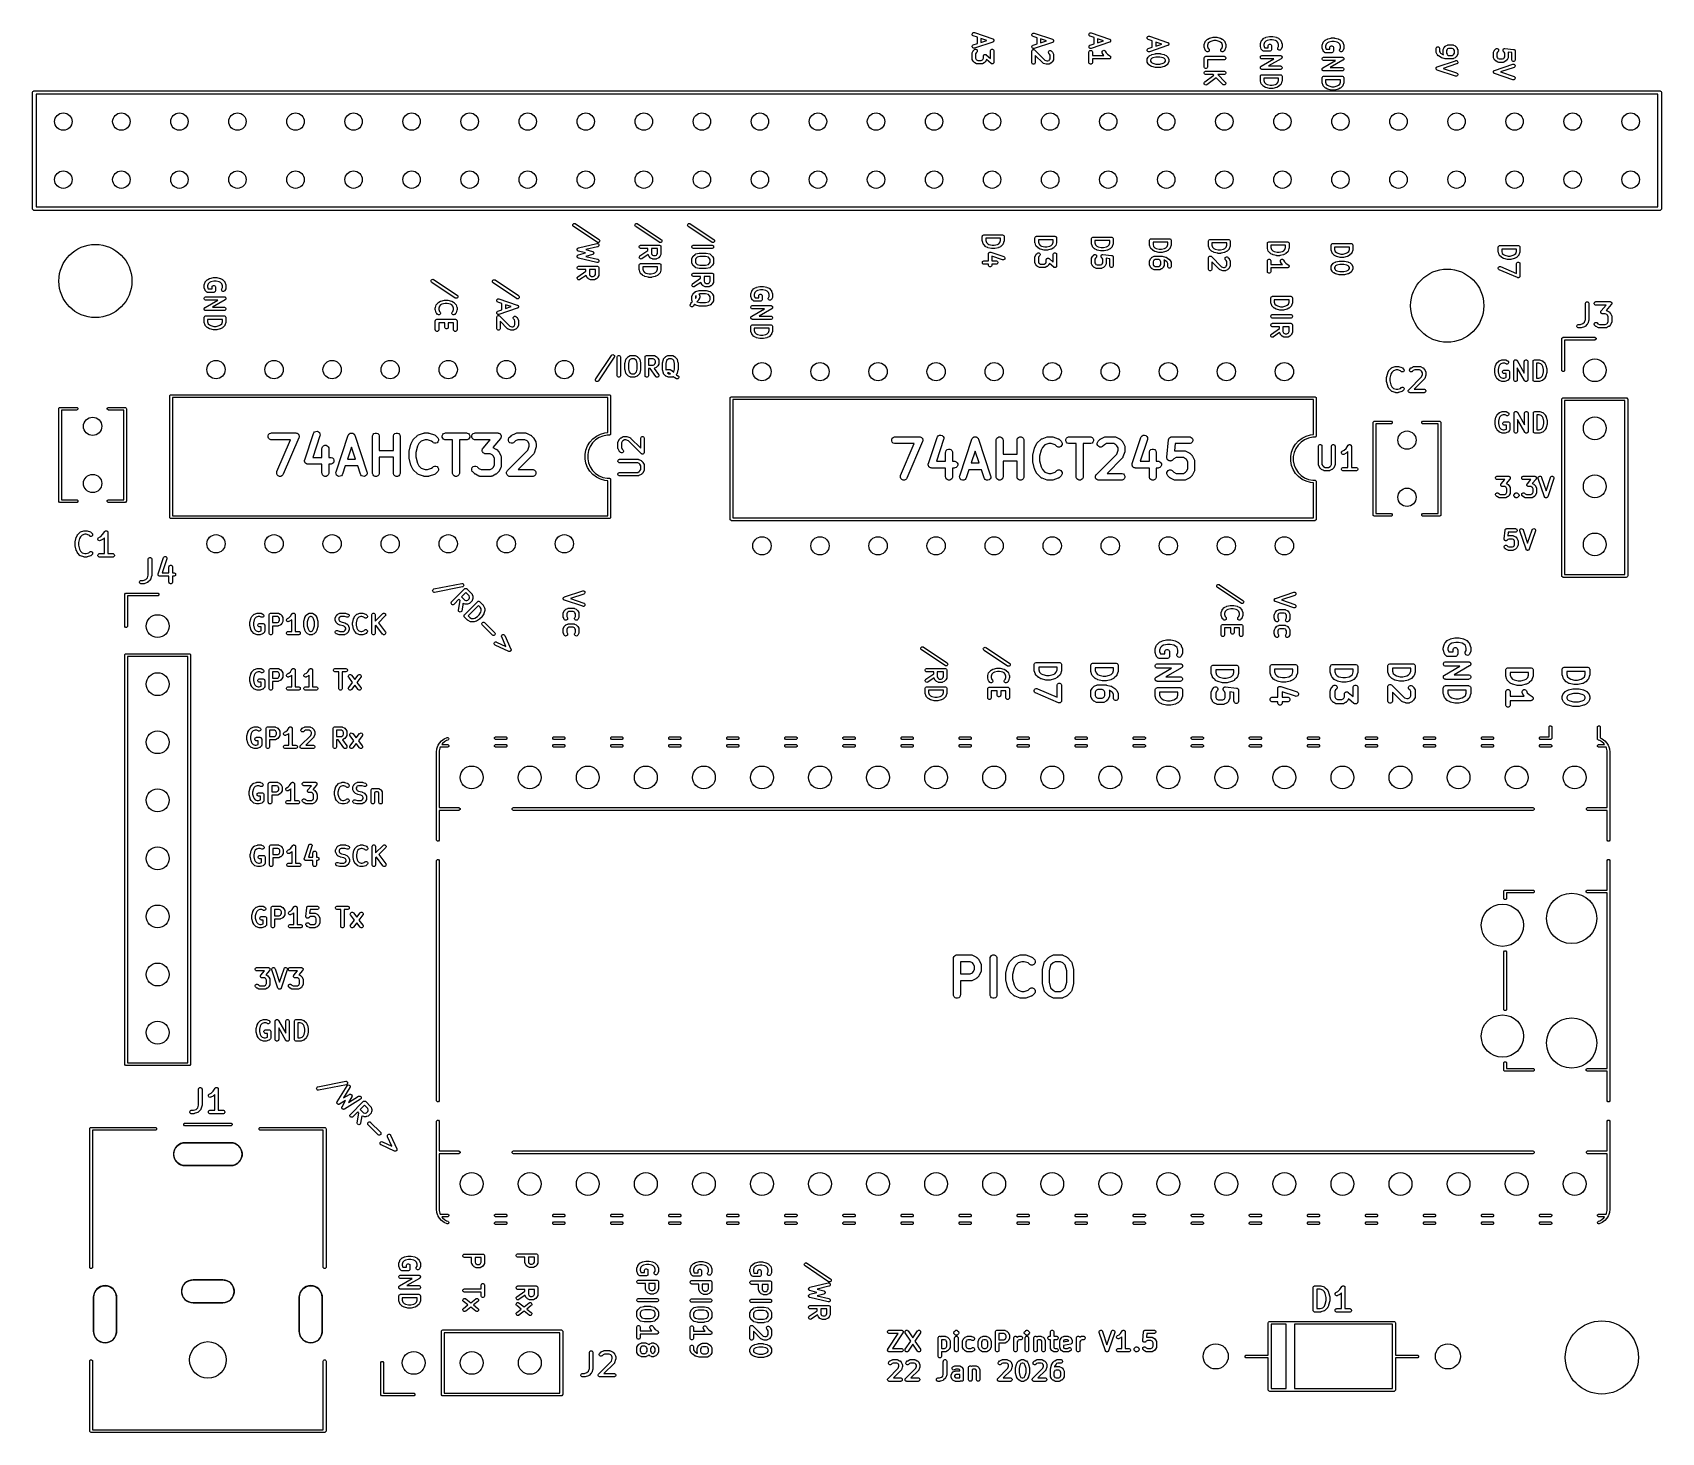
# Model space of a CAD drawing. Extents: x 90.4 to 161.7, y -143.1 to -81.8.
import ezdxf

# ---------------------------------------------------------------- set-up
doc = ezdxf.new("R2010")
doc.units = 0
doc.layers.add('BLACK', color=7, linetype='CONTINUOUS')

msp = doc.modelspace()

# ---------------------------------------------------------------- linework, layer by layer
at = {"layer": 'BLACK', "linetype": 'CONTINUOUS'}
for p, q in [((131.492989, -81.884854), (131.502243, -81.857091)), ((131.495064, -81.914044), (131.492989, -81.884854)), ((131.50815, -81.940217), (131.495064, -81.914044)), ((131.502243, -81.857091), (131.521417, -81.834984)), ((131.530257, -81.959391), (131.50815, -81.940217)), ((131.521417, -81.834984), (131.54759, -81.821898)), ((131.543683, -81.965385), (131.530257, -81.959391)), ((131.54759, -81.821898), (131.57678, -81.819823)), ((131.57678, -81.819823), (131.591117, -81.823083)), ((131.591117, -81.823083), (132.391117, -82.08975)), ((134.105494, -81.90495), (134.114748, -81.877187)), ((134.107569, -81.93414), (134.105494, -81.90495)), ((134.120655, -81.960313), (134.107569, -81.93414)), ((134.114748, -81.877187), (134.133922, -81.85508)), ((134.142762, -81.979487), (134.120655, -81.960313)), ((134.133922, -81.85508), (134.160095, -81.841994)), ((134.160095, -81.841994), (134.189285, -81.839919)), ((134.189285, -81.839919), (134.203622, -81.843179)), ((134.203622, -81.843179), (135.003622, -82.109846)), ((136.604827, -81.898798), (136.614081, -81.871035)), ((136.606902, -81.927988), (136.604827, -81.898798)), ((136.619988, -81.954161), (136.606902, -81.927988)), ((136.614081, -81.871035), (136.633255, -81.848928)), ((136.642095, -81.973335), (136.619988, -81.954161)), ((136.633255, -81.848928), (136.659428, -81.835842)), ((136.659428, -81.835842), (136.688618, -81.833767)), ((136.688618, -81.833767), (136.702955, -81.837027)), ((136.702955, -81.837027), (137.502955, -82.103694)), ((131.492989, -82.436947), (131.495064, -82.407757)), ((131.502243, -82.464709), (131.492989, -82.436947)), ((131.495064, -82.407757), (131.50815, -82.381584)), ((131.500318, -82.698788), (131.538414, -82.622597)), ((131.521417, -82.486817), (131.502243, -82.464709)), ((131.50815, -82.381584), (131.530258, -82.36241)), ((131.54759, -82.499903), (131.521417, -82.486817)), ((131.530258, -82.36241), (131.543683, -82.356416)), ((131.538414, -82.622597), (131.542377, -82.6163)), ((131.542377, -82.6163), (131.543136, -82.61447)), ((131.543136, -82.61447), (131.544827, -82.612408)), ((131.720972, -82.024481), (131.543683, -81.965385)), ((131.543683, -82.356416), (131.720972, -82.297319)), ((131.544827, -82.612408), (131.546247, -82.610154)), ((131.546247, -82.610154), (131.547742, -82.608857)), ((131.57678, -82.501978), (131.54759, -82.499903)), ((131.547742, -82.608857), (131.552463, -82.603105)), ((131.552463, -82.603105), (131.590558, -82.56501)), ((131.591117, -82.498718), (131.57678, -82.501978)), ((131.590558, -82.56501), (131.601923, -82.555683)), ((132.391117, -82.232052), (131.591117, -82.498718)), ((131.601923, -82.555683), (131.628959, -82.544484)), ((131.628959, -82.544484), (131.658222, -82.544484)), ((131.658222, -82.544484), (131.685258, -82.555683)), ((131.696624, -82.671076), (131.667135, -82.700564)), ((131.685258, -82.555683), (131.705951, -82.576376)), ((131.705951, -82.659711), (131.696624, -82.671076)), ((131.705951, -82.576376), (131.71715, -82.603412)), ((131.71715, -82.632675), (131.705951, -82.659711)), ((131.71715, -82.603412), (131.71715, -82.632675)), ((131.720972, -82.297319), (131.720972, -82.024481)), ((132.130229, -82.1609), (131.870972, -82.074481)), ((131.870972, -82.074481), (131.870972, -82.247319)), ((131.870972, -82.247319), (132.130229, -82.1609)), ((132.2924, -82.618043), (132.293841, -82.603411)), ((132.2924, -82.947998), (132.2924, -82.618043)), ((132.293841, -82.603411), (132.30504, -82.576375)), ((132.30504, -82.576375), (132.325732, -82.555683)), ((132.325732, -82.555683), (132.352768, -82.544484)), ((132.352768, -82.544484), (132.382032, -82.544484)), ((132.382032, -82.544484), (132.409068, -82.555683)), ((132.391117, -82.08975), (132.404542, -82.095744)), ((132.404543, -82.226058), (132.391117, -82.232052)), ((132.404542, -82.095744), (132.408587, -82.099252)), ((132.408591, -82.222546), (132.404543, -82.226058)), ((132.408587, -82.099252), (132.413384, -82.101651)), ((132.413383, -82.220151), (132.408591, -82.222546)), ((132.409068, -82.555683), (132.42976, -82.576375)), ((132.419545, -82.213046), (132.413383, -82.220151)), ((132.413384, -82.101651), (132.419548, -82.108759)), ((132.42665, -82.206884), (132.419545, -82.213046)), ((132.419548, -82.108759), (132.42665, -82.114918)), ((132.42665, -82.114918), (132.429045, -82.119709)), ((132.429046, -82.202091), (132.42665, -82.206884)), ((132.429045, -82.119709), (132.432557, -82.123758)), ((132.432557, -82.198044), (132.429046, -82.202091)), ((132.42976, -82.576375), (132.440959, -82.603411)), ((132.432557, -82.123758), (132.435531, -82.132681)), ((132.43553, -82.189124), (132.432557, -82.198044)), ((132.439737, -82.180711), (132.43553, -82.189124)), ((132.435531, -82.132681), (132.439736, -82.141091)), ((132.439736, -82.141091), (132.440115, -82.146435)), ((132.440116, -82.175363), (132.439737, -82.180711)), ((132.440115, -82.146435), (132.441811, -82.151521)), ((132.441811, -82.170281), (132.440116, -82.175363)), ((132.440959, -82.603411), (132.4424, -82.618043)), ((132.441811, -82.151521), (132.441144, -82.160903)), ((132.441144, -82.160903), (132.441811, -82.170281)), ((132.4424, -82.618043), (132.4424, -83.113281)), ((134.104905, -82.638139), (134.106346, -82.623507)), ((134.104905, -83.133377), (134.104905, -82.638139)), ((134.105494, -82.457043), (134.107569, -82.427853)), ((134.114748, -82.484805), (134.105494, -82.457043)), ((134.106346, -82.623507), (134.117545, -82.596471)), ((134.107569, -82.427853), (134.120655, -82.40168)), ((134.133922, -82.506913), (134.114748, -82.484805)), ((134.117545, -82.596471), (134.138237, -82.575779)), ((134.120655, -82.40168), (134.142763, -82.382506)), ((134.160095, -82.519999), (134.133922, -82.506913)), ((134.138237, -82.575779), (134.165273, -82.56458)), ((134.156188, -81.985481), (134.142762, -81.979487)), ((134.142763, -82.382506), (134.156188, -82.376512)), ((134.333477, -82.044577), (134.156188, -81.985481)), ((134.156188, -82.376512), (134.333477, -82.317415)), ((134.189285, -82.522074), (134.160095, -82.519999)), ((134.165273, -82.56458), (134.194537, -82.56458)), ((134.203622, -82.518814), (134.189285, -82.522074)), ((134.194537, -82.56458), (134.221573, -82.575779)), ((135.003622, -82.252148), (134.203622, -82.518814)), ((134.221573, -82.575779), (134.232938, -82.585106)), ((134.232938, -82.585106), (134.677561, -83.029729)), ((134.333477, -82.317415), (134.333477, -82.044577)), ((134.742734, -82.180996), (134.483477, -82.094577)), ((134.483477, -82.094577), (134.483477, -82.267415)), ((134.483477, -82.267415), (134.742734, -82.180996)), ((134.830156, -82.661602), (134.841355, -82.634566)), ((134.830156, -82.690864), (134.830156, -82.661602)), ((134.841355, -82.634566), (134.862048, -82.613873)), ((134.862048, -82.613873), (134.889085, -82.602675)), ((134.889085, -82.602675), (134.918347, -82.602675)), ((134.918347, -82.602675), (134.945383, -82.613874)), ((134.945383, -82.613874), (134.956749, -82.623202)), ((134.956749, -82.623202), (134.994844, -82.661298)), ((134.994844, -82.661298), (134.999561, -82.667046)), ((134.999561, -82.667046), (135.00106, -82.668346)), ((135.00106, -82.668346), (135.002481, -82.670604)), ((135.002481, -82.670604), (135.004171, -82.672663)), ((135.003622, -82.109846), (135.017047, -82.11584)), ((135.017048, -82.246154), (135.003622, -82.252148)), ((135.004171, -82.672663), (135.004928, -82.674492)), ((135.017047, -82.11584), (135.021092, -82.119348)), ((135.021096, -82.242642), (135.017048, -82.246154)), ((135.021092, -82.119348), (135.025889, -82.121747)), ((135.025888, -82.240247), (135.021096, -82.242642)), ((135.03205, -82.233142), (135.025888, -82.240247)), ((135.025889, -82.121747), (135.032053, -82.128855)), ((135.039155, -82.22698), (135.03205, -82.233142)), ((135.032053, -82.128855), (135.039155, -82.135014)), ((135.039155, -82.135014), (135.04155, -82.139805)), ((135.041551, -82.222187), (135.039155, -82.22698)), ((135.04155, -82.139805), (135.045062, -82.143854)), ((135.045062, -82.21814), (135.041551, -82.222187)), ((135.045062, -82.143854), (135.048036, -82.152777)), ((135.048035, -82.20922), (135.045062, -82.21814)), ((135.052242, -82.200807), (135.048035, -82.20922)), ((135.048036, -82.152777), (135.052241, -82.161187)), ((135.052241, -82.161187), (135.05262, -82.166531)), ((135.052621, -82.195459), (135.052242, -82.200807)), ((135.05262, -82.166531), (135.054316, -82.171617)), ((135.054316, -82.190377), (135.052621, -82.195459)), ((135.054316, -82.171617), (135.053649, -82.180999)), ((135.053649, -82.180999), (135.054316, -82.190377)), ((136.604238, -82.670082), (136.605679, -82.65545)), ((136.604238, -83.127225), (136.604238, -82.670082)), ((136.604827, -82.450891), (136.606902, -82.421701)), ((136.614081, -82.478653), (136.604827, -82.450891)), ((136.605679, -82.65545), (136.616878, -82.628414)), ((136.606902, -82.421701), (136.619988, -82.395528)), ((136.633255, -82.500761), (136.614081, -82.478653)), ((136.616878, -82.628414), (136.63757, -82.607722)), ((136.619988, -82.395528), (136.642096, -82.376354)), ((136.659428, -82.513847), (136.633255, -82.500761)), ((136.63757, -82.607722), (136.664606, -82.596523)), ((136.655521, -81.979329), (136.642095, -81.973335)), ((136.642096, -82.376354), (136.655521, -82.37036)), ((136.83281, -82.038425), (136.655521, -81.979329)), ((136.655521, -82.37036), (136.83281, -82.311263)), ((136.688618, -82.515922), (136.659428, -82.513847)), ((136.664606, -82.596523), (136.69387, -82.596523)), ((136.702955, -82.512662), (136.688618, -82.515922)), ((136.69387, -82.596523), (136.720906, -82.607722)), ((137.502955, -82.245996), (136.702955, -82.512662)), ((136.720906, -82.607722), (136.741598, -82.628414)), ((136.741598, -82.628414), (136.752797, -82.65545)), ((136.752797, -82.65545), (136.754238, -82.670082)), ((136.754238, -82.670082), (136.754238, -82.823654)), ((136.83281, -82.311263), (136.83281, -82.038425)), ((137.242067, -82.174844), (136.98281, -82.088425)), ((136.98281, -82.088425), (136.98281, -82.261263)), ((136.98281, -82.261263), (137.242067, -82.174844)), ((137.176256, -82.660701), (137.18551, -82.63294)), ((137.17833, -82.689891), (137.176256, -82.660701)), ((137.18551, -82.63294), (137.204683, -82.610832)), ((137.204683, -82.610832), (137.230858, -82.597745)), ((137.230858, -82.597745), (137.260048, -82.595671)), ((137.260048, -82.595671), (137.287809, -82.604925)), ((137.287809, -82.604925), (137.309917, -82.624098)), ((137.309917, -82.624098), (137.317749, -82.636541)), ((137.317749, -82.636541), (137.350401, -82.701845)), ((137.502955, -82.103694), (137.51638, -82.109688)), ((137.516381, -82.240002), (137.502955, -82.245996)), ((137.51638, -82.109688), (137.520425, -82.113196)), ((137.520429, -82.23649), (137.516381, -82.240002)), ((137.520425, -82.113196), (137.525222, -82.115595)), ((137.525221, -82.234095), (137.520429, -82.23649)), ((137.531383, -82.22699), (137.525221, -82.234095)), ((137.525222, -82.115595), (137.531386, -82.122703)), ((137.538488, -82.220828), (137.531383, -82.22699)), ((137.531386, -82.122703), (137.538488, -82.128862)), ((137.538488, -82.128862), (137.540883, -82.133653)), ((137.540884, -82.216035), (137.538488, -82.220828)), ((137.540883, -82.133653), (137.544395, -82.137702)), ((137.544395, -82.211988), (137.540884, -82.216035)), ((137.544395, -82.137702), (137.547369, -82.146625)), ((137.547368, -82.203068), (137.544395, -82.211988)), ((137.551575, -82.194655), (137.547368, -82.203068)), ((137.547369, -82.146625), (137.551574, -82.155035)), ((137.551574, -82.155035), (137.551953, -82.160379)), ((137.551954, -82.189307), (137.551575, -82.194655)), ((137.551953, -82.160379), (137.553649, -82.165465)), ((137.553649, -82.184225), (137.551954, -82.189307)), ((137.553649, -82.165465), (137.552982, -82.174847)), ((137.552982, -82.174847), (137.553649, -82.184225)), ((139.14886, -82.044171), (139.158114, -82.016408)), ((139.150935, -82.073361), (139.14886, -82.044171)), ((139.14886, -82.596264), (139.150935, -82.567074)), ((139.158114, -82.624026), (139.14886, -82.596264)), ((139.164021, -82.099534), (139.150935, -82.073361)), ((139.150935, -82.567074), (139.164021, -82.540901)), ((139.158114, -82.016408), (139.177288, -81.994301)), ((139.177288, -82.646134), (139.158114, -82.624026)), ((139.186128, -82.118708), (139.164021, -82.099534)), ((139.164021, -82.540901), (139.186129, -82.521727)), ((139.177288, -81.994301), (139.203461, -81.981215)), ((139.203461, -82.65922), (139.177288, -82.646134)), ((139.199554, -82.124702), (139.186128, -82.118708)), ((139.186129, -82.521727), (139.199554, -82.515733)), ((139.376843, -82.183798), (139.199554, -82.124702)), ((139.199554, -82.515733), (139.376843, -82.456636)), ((139.203461, -81.981215), (139.232651, -81.97914)), ((139.232651, -82.661295), (139.203461, -82.65922)), ((139.232651, -81.97914), (139.246988, -81.9824)), ((139.246988, -82.658035), (139.232651, -82.661295)), ((139.246988, -81.9824), (140.046988, -82.249067)), ((140.046988, -82.391369), (139.246988, -82.658035)), ((139.376843, -82.456636), (139.376843, -82.183798)), ((139.7861, -82.320217), (139.526843, -82.233798)), ((139.526843, -82.233798), (139.526843, -82.406636)), ((139.526843, -82.406636), (139.7861, -82.320217)), ((140.046988, -82.249067), (140.060413, -82.255061)), ((140.060414, -82.385375), (140.046988, -82.391369)), ((140.060413, -82.255061), (140.064458, -82.258569)), ((140.064462, -82.381863), (140.060414, -82.385375)), ((140.064458, -82.258569), (140.069255, -82.260968)), ((140.069254, -82.379468), (140.064462, -82.381863)), ((140.075416, -82.372363), (140.069254, -82.379468)), ((140.069255, -82.260968), (140.075419, -82.268076)), ((140.082521, -82.366201), (140.075416, -82.372363)), ((140.075419, -82.268076), (140.082521, -82.274235)), ((140.082521, -82.274235), (140.084916, -82.279026)), ((140.084917, -82.361408), (140.082521, -82.366201)), ((140.084916, -82.279026), (140.088428, -82.283075)), ((140.088428, -82.357361), (140.084917, -82.361408)), ((140.088428, -82.283075), (140.091402, -82.291998)), ((140.091401, -82.348441), (140.088428, -82.357361)), ((140.095608, -82.340028), (140.091401, -82.348441)), ((140.091402, -82.291998), (140.095607, -82.300408)), ((140.095607, -82.300408), (140.095986, -82.305752)), ((140.095987, -82.33468), (140.095608, -82.340028)), ((140.095986, -82.305752), (140.097682, -82.310838)), ((140.097682, -82.329598), (140.095987, -82.33468)), ((140.097682, -82.310838), (140.097015, -82.32022)), ((140.097015, -82.32022), (140.097682, -82.329598)), ((141.642995, -82.361759), (141.643724, -82.354353)), ((141.642995, -82.43795), (141.642995, -82.361759)), ((141.643724, -82.445355), (141.642995, -82.43795)), ((141.643584, -82.352378), (141.644174, -82.34978)), ((141.643724, -82.354353), (141.643584, -82.352378)), ((141.643584, -82.447331), (141.643724, -82.445355)), ((141.644174, -82.449928), (141.643584, -82.447331)), ((141.644174, -82.34978), (141.644436, -82.347127)), ((141.644436, -82.452582), (141.644174, -82.449928)), ((141.644436, -82.347127), (141.645194, -82.345296)), ((141.645194, -82.454412), (141.644436, -82.452582)), ((141.645194, -82.345296), (141.646844, -82.338042)), ((141.646844, -82.461668), (141.645194, -82.454412)), ((141.646844, -82.338042), (141.68494, -82.223756)), ((141.68494, -82.575952), (141.646844, -82.461668)), ((141.68494, -82.223756), (141.690934, -82.21033)), ((141.690934, -82.589378), (141.68494, -82.575952)), ((141.690934, -82.21033), (141.6927, -82.208293)), ((141.692699, -82.591413), (141.690934, -82.589378)), ((141.69373, -82.593902), (141.692699, -82.591413)), ((141.6927, -82.208293), (141.693731, -82.205805)), ((141.703057, -82.605267), (141.69373, -82.593902)), ((141.693731, -82.205805), (141.703058, -82.19444)), ((141.741152, -82.643363), (141.703057, -82.605267)), ((141.703058, -82.19444), (141.779248, -82.11825)), ((141.752517, -82.652691), (141.741152, -82.643363)), ((141.779553, -82.66389), (141.752517, -82.652691)), ((141.779248, -82.11825), (141.784998, -82.113529)), ((141.808816, -82.66389), (141.779553, -82.66389)), ((141.784998, -82.113529), (141.786297, -82.112033)), ((141.786297, -82.112033), (141.788551, -82.110613)), ((141.788551, -82.110613), (141.790613, -82.108922)), ((141.790613, -82.108922), (141.792445, -82.108163)), ((141.792445, -82.108163), (141.79874, -82.104201)), ((141.821643, -82.287986), (141.792995, -82.373929)), ((141.792995, -82.373929), (141.792995, -82.425778)), ((141.792995, -82.425778), (141.821643, -82.511721)), ((141.79874, -82.104201), (141.87493, -82.066106)), ((141.835853, -82.652692), (141.808816, -82.66389)), ((141.876708, -82.232922), (141.821643, -82.287986)), ((141.821643, -82.511721), (141.84722, -82.537299)), ((141.856546, -82.631999), (141.835853, -82.652692)), ((141.84722, -82.537299), (141.856547, -82.548664)), ((141.867745, -82.604963), (141.856546, -82.631999)), ((141.856547, -82.548664), (141.867745, -82.5757)), ((141.867745, -82.5757), (141.867745, -82.604963)), ((141.87493, -82.066106), (141.875999, -82.065696)), ((141.875999, -82.065696), (141.876435, -82.065374)), ((141.876435, -82.065374), (141.882586, -82.063175)), ((141.934646, -82.203952), (141.876708, -82.232922)), ((141.882586, -82.063175), (141.888662, -82.060851)), ((141.888662, -82.060851), (141.8892, -82.060812)), ((141.8892, -82.060812), (141.89028, -82.060427)), ((141.89028, -82.060427), (142.042662, -82.022331)), ((142.070087, -82.170092), (141.934646, -82.203952)), ((142.042662, -82.022331), (142.045198, -82.021955)), ((142.045198, -82.021955), (142.04622, -82.021533)), ((142.04622, -82.021533), (142.051732, -82.02099)), ((142.051732, -82.02099), (142.057206, -82.020181)), ((142.057206, -82.020181), (142.058298, -82.020343)), ((142.058298, -82.020343), (142.060852, -82.020092)), ((142.060852, -82.020092), (142.175138, -82.020092)), ((142.165903, -82.170092), (142.070087, -82.170092)), ((142.301343, -82.203952), (142.165903, -82.170092)), ((142.175138, -82.020092), (142.177691, -82.020343)), ((142.177691, -82.020343), (142.178784, -82.020181)), ((142.178784, -82.020181), (142.184258, -82.02099)), ((142.184258, -82.02099), (142.18977, -82.021533)), ((142.18977, -82.021533), (142.19079, -82.021955)), ((142.19079, -82.021955), (142.193329, -82.022331)), ((142.193329, -82.022331), (142.34571, -82.060427)), ((142.359283, -82.232922), (142.301343, -82.203952)), ((142.34571, -82.060427), (142.346789, -82.060812)), ((142.346789, -82.060812), (142.347328, -82.060851)), ((142.347328, -82.060851), (142.353403, -82.063175)), ((142.353403, -82.063175), (142.359555, -82.065374)), ((142.414347, -82.287986), (142.359283, -82.232922)), ((142.359555, -82.065374), (142.35999, -82.065696)), ((142.35999, -82.065696), (142.36106, -82.066106)), ((142.36106, -82.066106), (142.437251, -82.104201)), ((142.368246, -82.575701), (142.379444, -82.548664)), ((142.368246, -82.604963), (142.368246, -82.575701)), ((142.379445, -82.631999), (142.368246, -82.604963)), ((142.379444, -82.548664), (142.388771, -82.537299)), ((142.400138, -82.652692), (142.379445, -82.631999)), ((142.388771, -82.537299), (142.414347, -82.511721)), ((142.427175, -82.66389), (142.400138, -82.652692)), ((142.442995, -82.373928), (142.414347, -82.287986)), ((142.414347, -82.511721), (142.442995, -82.42578)), ((142.456437, -82.66389), (142.427175, -82.66389)), ((142.437251, -82.104201), (142.44355, -82.108165)), ((142.442995, -82.42578), (142.442995, -82.373928)), ((142.44355, -82.108165), (142.445378, -82.108923)), ((142.445378, -82.108923), (142.447434, -82.110611)), ((142.447434, -82.110611), (142.449694, -82.112033)), ((142.449694, -82.112033), (142.450993, -82.113531)), ((142.450993, -82.113531), (142.456743, -82.11825)), ((142.483473, -82.652691), (142.456437, -82.66389)), ((142.456743, -82.11825), (142.532933, -82.19444)), ((142.494839, -82.643363), (142.483473, -82.652691)), ((142.532934, -82.605267), (142.494839, -82.643363)), ((142.532933, -82.19444), (142.542261, -82.205805)), ((142.542261, -82.593902), (142.532934, -82.605267)), ((142.542261, -82.205805), (142.543293, -82.208297)), ((142.543291, -82.591413), (142.542261, -82.593902)), ((142.545057, -82.589378), (142.543291, -82.591413)), ((142.543293, -82.208297), (142.545057, -82.210331)), ((142.545057, -82.210331), (142.551051, -82.223756)), ((142.551051, -82.575952), (142.545057, -82.589378)), ((142.551051, -82.223756), (142.589146, -82.338042)), ((142.589146, -82.461667), (142.551051, -82.575952)), ((142.589146, -82.338042), (142.590795, -82.345295)), ((142.590795, -82.454413), (142.589146, -82.461667)), ((142.590795, -82.345295), (142.591554, -82.347127)), ((142.591554, -82.452582), (142.590795, -82.454413)), ((142.591554, -82.347127), (142.591815, -82.349781)), ((142.591815, -82.449927), (142.591554, -82.452582)), ((142.591815, -82.349781), (142.592406, -82.352379)), ((142.592406, -82.44733), (142.591815, -82.449927)), ((142.592406, -82.352379), (142.592265, -82.354353)), ((142.592265, -82.354353), (142.592995, -82.361759)), ((142.592995, -82.43795), (142.592265, -82.445355)), ((142.592265, -82.445355), (142.592406, -82.44733)), ((142.592995, -82.361759), (142.592995, -82.43795)), ((144.10307, -82.327111), (144.103799, -82.319705)), ((144.10307, -82.403302), (144.10307, -82.327111)), ((144.103799, -82.410707), (144.10307, -82.403302)), ((144.103659, -82.31773), (144.104249, -82.315132)), ((144.103799, -82.319705), (144.103659, -82.31773)), ((144.103659, -82.412683), (144.103799, -82.410707)), ((144.104249, -82.41528), (144.103659, -82.412683)), ((144.104249, -82.315132), (144.104511, -82.312479)), ((144.104511, -82.417934), (144.104249, -82.41528)), ((144.104511, -82.312479), (144.105269, -82.310648)), ((144.105269, -82.419764), (144.104511, -82.417934)), ((144.105269, -82.310648), (144.106919, -82.303394)), ((144.106919, -82.42702), (144.105269, -82.419764)), ((144.106919, -82.303394), (144.145015, -82.189108)), ((144.145015, -82.541304), (144.106919, -82.42702)), ((144.145015, -82.189108), (144.151009, -82.175682)), ((144.151009, -82.55473), (144.145015, -82.541304)), ((144.151009, -82.175682), (144.152775, -82.173645)), ((144.152774, -82.556765), (144.151009, -82.55473)), ((144.153805, -82.559254), (144.152774, -82.556765)), ((144.152775, -82.173645), (144.153806, -82.171157)), ((144.163132, -82.570619), (144.153805, -82.559254)), ((144.153806, -82.171157), (144.163133, -82.159792)), ((144.201227, -82.608715), (144.163132, -82.570619)), ((144.163133, -82.159792), (144.239323, -82.083602)), ((144.212592, -82.618043), (144.201227, -82.608715)), ((144.239628, -82.629242), (144.212592, -82.618043)), ((144.239323, -82.083602), (144.245073, -82.078881)), ((144.239629, -82.629242), (144.239628, -82.629242)), ((144.254261, -82.630683), (144.239629, -82.629242)), ((144.245073, -82.078881), (144.246372, -82.077385)), ((144.246372, -82.077385), (144.248626, -82.075965)), ((144.248626, -82.075965), (144.250688, -82.074274)), ((144.250688, -82.074274), (144.25252, -82.073515)), ((144.25252, -82.073515), (144.258815, -82.069553)), ((144.281718, -82.253338), (144.25307, -82.339281)), ((144.25307, -82.339281), (144.25307, -82.39113)), ((144.25307, -82.39113), (144.281718, -82.477073)), ((144.520927, -82.630683), (144.254261, -82.630683)), ((144.258815, -82.069553), (144.335005, -82.031458)), ((144.336783, -82.198274), (144.281718, -82.253338)), ((144.281718, -82.477073), (144.285328, -82.480683)), ((144.285328, -82.480683), (144.445927, -82.480683)), ((144.335005, -82.031458), (144.336074, -82.031048)), ((144.336074, -82.031048), (144.33651, -82.030726)), ((144.33651, -82.030726), (144.342661, -82.028527)), ((144.394721, -82.169304), (144.336783, -82.198274)), ((144.342661, -82.028527), (144.348737, -82.026203)), ((144.348737, -82.026203), (144.349275, -82.026164)), ((144.349275, -82.026164), (144.350355, -82.025779)), ((144.350355, -82.025779), (144.502737, -81.987683)), ((144.530162, -82.135444), (144.394721, -82.169304)), ((144.445927, -82.403302), (144.447368, -82.38867)), ((144.445927, -82.480683), (144.445927, -82.403302)), ((144.447368, -82.38867), (144.458567, -82.361634)), ((144.458567, -82.361634), (144.479259, -82.340942)), ((144.479259, -82.340942), (144.506295, -82.329743)), ((144.502737, -81.987683), (144.505273, -81.987307)), ((144.505273, -81.987307), (144.506295, -81.986885)), ((144.506295, -81.986885), (144.511807, -81.986342)), ((144.506295, -82.329743), (144.535559, -82.329743)), ((144.511807, -81.986342), (144.517281, -81.985533)), ((144.517281, -81.985533), (144.518373, -81.985695)), ((144.518373, -81.985695), (144.520927, -81.985444)), ((144.520927, -81.985444), (144.635213, -81.985444)), ((144.535559, -82.629242), (144.520927, -82.630683)), ((144.625978, -82.135444), (144.530162, -82.135444)), ((144.535559, -82.329743), (144.562595, -82.340942)), ((144.562595, -82.618043), (144.535559, -82.629242)), ((144.562595, -82.340942), (144.583287, -82.361634)), ((144.583287, -82.597351), (144.562595, -82.618043)), ((144.583287, -82.361634), (144.594486, -82.38867)), ((144.594486, -82.570315), (144.583287, -82.597351)), ((144.594486, -82.38867), (144.595927, -82.403302)), ((144.595927, -82.555683), (144.594486, -82.570315)), ((144.595927, -82.403302), (144.595927, -82.555683)), ((144.761418, -82.169304), (144.625978, -82.135444)), ((144.635213, -81.985444), (144.637766, -81.985695)), ((144.637766, -81.985695), (144.638859, -81.985533)), ((144.638859, -81.985533), (144.644333, -81.986342)), ((144.644333, -81.986342), (144.649845, -81.986885)), ((144.649845, -81.986885), (144.650865, -81.987307)), ((144.650865, -81.987307), (144.653404, -81.987683)), ((144.653404, -81.987683), (144.805785, -82.025779)), ((144.819358, -82.198274), (144.761418, -82.169304)), ((144.805785, -82.025779), (144.806864, -82.026164)), ((144.806864, -82.026164), (144.807403, -82.026203)), ((144.807403, -82.026203), (144.813478, -82.028527)), ((144.813478, -82.028527), (144.81963, -82.030726)), ((144.874422, -82.253338), (144.819358, -82.198274)), ((144.81963, -82.030726), (144.820065, -82.031048)), ((144.820065, -82.031048), (144.821135, -82.031458)), ((144.821135, -82.031458), (144.897326, -82.069553)), ((144.865564, -82.526968), (144.867638, -82.497778)), ((144.874818, -82.554729), (144.865564, -82.526968)), ((144.867638, -82.497778), (144.872893, -82.484046)), ((144.872893, -82.484046), (144.90307, -82.423692)), ((144.90307, -82.33928), (144.874422, -82.253338)), ((144.893991, -82.576837), (144.874818, -82.554729)), ((144.920166, -82.589924), (144.893991, -82.576837)), ((144.897326, -82.069553), (144.903625, -82.073517)), ((144.90307, -82.423692), (144.90307, -82.33928)), ((144.903625, -82.073517), (144.905453, -82.074275)), ((144.905453, -82.074275), (144.907509, -82.075963)), ((144.907509, -82.075963), (144.909769, -82.077385)), ((144.909769, -82.077385), (144.911068, -82.078883)), ((144.911068, -82.078883), (144.916818, -82.083602)), ((144.916818, -82.083602), (144.993008, -82.159792)), ((144.949356, -82.591998), (144.920166, -82.589924)), ((144.977117, -82.582744), (144.949356, -82.591998)), ((144.999225, -82.563571), (144.977117, -82.582744)), ((144.993008, -82.159792), (145.002336, -82.171157)), ((145.007057, -82.551128), (144.999225, -82.563571)), ((145.002336, -82.171157), (145.003368, -82.173649)), ((145.003368, -82.173649), (145.005132, -82.175683)), ((145.005132, -82.175683), (145.011126, -82.189108)), ((145.045152, -82.474938), (145.007057, -82.551128)), ((145.011126, -82.189108), (145.049221, -82.303394)), ((145.050407, -82.461206), (145.045152, -82.474938)), ((145.049221, -82.303394), (145.05087, -82.310647)), ((145.050597, -82.458518), (145.050407, -82.461206)), ((145.051629, -82.456029), (145.050597, -82.458518)), ((145.05087, -82.310647), (145.051629, -82.312479)), ((145.051629, -82.312479), (145.05189, -82.315133)), ((145.05307, -82.441397), (145.051629, -82.456029)), ((145.05189, -82.315133), (145.052481, -82.317731)), ((145.052481, -82.317731), (145.05234, -82.319705)), ((145.05234, -82.319705), (145.05307, -82.327111)), ((145.05307, -82.327111), (145.05307, -82.441397)), ((146.805688, -82.396408), (146.806417, -82.389002)), ((146.805688, -82.472599), (146.805688, -82.396408)), ((146.806417, -82.480004), (146.805688, -82.472599)), ((146.806277, -82.387027), (146.806867, -82.384429)), ((146.806417, -82.389002), (146.806277, -82.387027)), ((146.806277, -82.48198), (146.806417, -82.480004)), ((146.806867, -82.484577), (146.806277, -82.48198)), ((146.806867, -82.384429), (146.807129, -82.381776)), ((146.807129, -82.487231), (146.806867, -82.484577)), ((146.807129, -82.381776), (146.807887, -82.379945)), ((146.807887, -82.489061), (146.807129, -82.487231)), ((146.807887, -82.379945), (146.809537, -82.372691)), ((146.809537, -82.496317), (146.807887, -82.489061)), ((146.809537, -82.372691), (146.847633, -82.258405)), ((146.847633, -82.610601), (146.809537, -82.496317)), ((146.847633, -82.258405), (146.853627, -82.244979)), ((146.853627, -82.624027), (146.847633, -82.610601)), ((146.853627, -82.244979), (146.855393, -82.242942)), ((146.855392, -82.626062), (146.853627, -82.624027)), ((146.856423, -82.628551), (146.855392, -82.626062)), ((146.855393, -82.242942), (146.856424, -82.240454)), ((146.86575, -82.639916), (146.856423, -82.628551)), ((146.856424, -82.240454), (146.865751, -82.229089)), ((146.903845, -82.678012), (146.86575, -82.639916)), ((146.865751, -82.229089), (146.941941, -82.152899)), ((146.941941, -82.152899), (146.947691, -82.148178)), ((146.947691, -82.148178), (146.94899, -82.146682)), ((146.94899, -82.146682), (146.951244, -82.145262)), ((146.951244, -82.145262), (146.953306, -82.143571)), ((146.953306, -82.143571), (146.955138, -82.142812)), ((146.955138, -82.142812), (146.961433, -82.13885)), ((146.984336, -82.322635), (146.955688, -82.408578)), ((146.955688, -82.408578), (146.955688, -82.460427)), ((146.955688, -82.460427), (146.984336, -82.54637)), ((146.961433, -82.13885), (147.037623, -82.100755)), ((147.039401, -82.267571), (146.984336, -82.322635)), ((146.984336, -82.54637), (146.987946, -82.54998)), ((146.987946, -82.54998), (147.148545, -82.54998)), ((147.037623, -82.100755), (147.038692, -82.100345)), ((147.038692, -82.100345), (147.039128, -82.100023)), ((147.039128, -82.100023), (147.045279, -82.097824)), ((147.097339, -82.238601), (147.039401, -82.267571)), ((147.045279, -82.097824), (147.051355, -82.0955)), ((147.051355, -82.0955), (147.051893, -82.095461)), ((147.051893, -82.095461), (147.052973, -82.095076)), ((147.052973, -82.095076), (147.205355, -82.05698)), ((147.23278, -82.204741), (147.097339, -82.238601)), ((147.148545, -82.472599), (147.149986, -82.457967)), ((147.148545, -82.54998), (147.148545, -82.472599)), ((147.149986, -82.457967), (147.161185, -82.430931)), ((147.161185, -82.430931), (147.181877, -82.410239)), ((147.181877, -82.410239), (147.208913, -82.39904)), ((147.205355, -82.05698), (147.207891, -82.056604)), ((147.207891, -82.056604), (147.208913, -82.056182)), ((147.208913, -82.056182), (147.214425, -82.055639)), ((147.208913, -82.39904), (147.238177, -82.39904)), ((147.214425, -82.055639), (147.219899, -82.05483)), ((147.219899, -82.05483), (147.220991, -82.054992)), ((147.220991, -82.054992), (147.223545, -82.054741)), ((147.223545, -82.054741), (147.337831, -82.054741)), ((147.328596, -82.204741), (147.23278, -82.204741)), ((147.238177, -82.39904), (147.265213, -82.410239)), ((147.265213, -82.410239), (147.285905, -82.430931)), ((147.285905, -82.666648), (147.265213, -82.68734)), ((147.285905, -82.430931), (147.297104, -82.457967)), ((147.297104, -82.639612), (147.285905, -82.666648)), ((147.297104, -82.457967), (147.298545, -82.472599)), ((147.298545, -82.62498), (147.297104, -82.639612)), ((147.298545, -82.472599), (147.298545, -82.62498)), ((147.464036, -82.238601), (147.328596, -82.204741)), ((147.337831, -82.054741), (147.340384, -82.054992)), ((147.340384, -82.054992), (147.341477, -82.05483)), ((147.341477, -82.05483), (147.346951, -82.055639)), ((147.346951, -82.055639), (147.352463, -82.056182)), ((147.352463, -82.056182), (147.353483, -82.056604)), ((147.353483, -82.056604), (147.356022, -82.05698)), ((147.356022, -82.05698), (147.508403, -82.095076)), ((147.521976, -82.267571), (147.464036, -82.238601)), ((147.508403, -82.095076), (147.509482, -82.095461)), ((147.509482, -82.095461), (147.510021, -82.0955)), ((147.510021, -82.0955), (147.516096, -82.097824)), ((147.516096, -82.097824), (147.522248, -82.100023)), ((147.57704, -82.322635), (147.521976, -82.267571)), ((147.522248, -82.100023), (147.522683, -82.100345)), ((147.522683, -82.100345), (147.523753, -82.100755)), ((147.523753, -82.100755), (147.599944, -82.13885)), ((147.568182, -82.596265), (147.570256, -82.567075)), ((147.577436, -82.624026), (147.568182, -82.596265)), ((147.570256, -82.567075), (147.575511, -82.553343)), ((147.575511, -82.553343), (147.605688, -82.492989)), ((147.605688, -82.408577), (147.57704, -82.322635)), ((147.596609, -82.646134), (147.577436, -82.624026)), ((147.622784, -82.659221), (147.596609, -82.646134)), ((147.599944, -82.13885), (147.606243, -82.142814)), ((147.605688, -82.492989), (147.605688, -82.408577)), ((147.606243, -82.142814), (147.608071, -82.143572)), ((147.608071, -82.143572), (147.610127, -82.14526)), ((147.610127, -82.14526), (147.612387, -82.146682)), ((147.612387, -82.146682), (147.613686, -82.14818)), ((147.613686, -82.14818), (147.619436, -82.152899)), ((147.619436, -82.152899), (147.695626, -82.229089)), ((147.651974, -82.661295), (147.622784, -82.659221)), ((147.679735, -82.652041), (147.651974, -82.661295)), ((147.701843, -82.632868), (147.679735, -82.652041)), ((147.695626, -82.229089), (147.704954, -82.240454)), ((147.709675, -82.620425), (147.701843, -82.632868)), ((147.704954, -82.240454), (147.705986, -82.242946)), ((147.705986, -82.242946), (147.70775, -82.24498)), ((147.70775, -82.24498), (147.713744, -82.258405)), ((147.74777, -82.544235), (147.709675, -82.620425)), ((147.713744, -82.258405), (147.751839, -82.372691)), ((147.753025, -82.530503), (147.74777, -82.544235)), ((147.751839, -82.372691), (147.753488, -82.379944)), ((147.753215, -82.527815), (147.753025, -82.530503)), ((147.754247, -82.525326), (147.753215, -82.527815)), ((147.753488, -82.379944), (147.754247, -82.381776)), ((147.754247, -82.381776), (147.754508, -82.38443)), ((147.755688, -82.510694), (147.754247, -82.525326)), ((147.754508, -82.38443), (147.755099, -82.387028)), ((147.755099, -82.387028), (147.754958, -82.389002)), ((147.754958, -82.389002), (147.755688, -82.396408)), ((147.755688, -82.396408), (147.755688, -82.510694)), ((151.791841, -82.510126), (151.793282, -82.495494)), ((151.791841, -82.662507), (151.791841, -82.510126)), ((151.793282, -82.677139), (151.791841, -82.662507)), ((151.793282, -82.495494), (151.804481, -82.468458)), ((151.804481, -82.468458), (151.825173, -82.447766)), ((151.825173, -82.447766), (151.852209, -82.436567)), ((151.852209, -82.436567), (151.881473, -82.436567)), ((151.881473, -82.436567), (151.908509, -82.447766)), ((151.908509, -82.447766), (151.929201, -82.468458)), ((151.929201, -82.468458), (151.9404, -82.495494)), ((151.9404, -82.495494), (151.941841, -82.510126)), ((151.941841, -82.510126), (151.941841, -82.644801)), ((151.941841, -82.644801), (151.966575, -82.694269)), ((152.096603, -82.586316), (152.098044, -82.571684)), ((152.096603, -82.738697), (152.096603, -82.586316)), ((152.098044, -82.571684), (152.099075, -82.569194)), ((152.099075, -82.569194), (152.099266, -82.566507)), ((152.099266, -82.566507), (152.104521, -82.552775)), ((152.104521, -82.552775), (152.142616, -82.476585)), ((152.142616, -82.476585), (152.14658, -82.470285)), ((152.14658, -82.470285), (152.147338, -82.468458)), ((152.147338, -82.468458), (152.149025, -82.466401)), ((152.149025, -82.466401), (152.150448, -82.464142)), ((152.150448, -82.464142), (152.151947, -82.462841)), ((152.151947, -82.462841), (152.156666, -82.457092)), ((152.156666, -82.457092), (152.194762, -82.418997)), ((152.194762, -82.418997), (152.200513, -82.414276)), ((152.200513, -82.414276), (152.20181, -82.412782)), ((152.20181, -82.412782), (152.204064, -82.411362)), ((152.204064, -82.411362), (152.206127, -82.40967)), ((152.206127, -82.40967), (152.207957, -82.408911)), ((152.207957, -82.408911), (152.214252, -82.404949)), ((152.214252, -82.404949), (152.290442, -82.366854)), ((152.271336, -82.554553), (152.246603, -82.604021)), ((152.246603, -82.604021), (152.246603, -82.720992)), ((152.292219, -82.53367), (152.271336, -82.554553)), ((152.290442, -82.366854), (152.304174, -82.361599)), ((152.34169, -82.508935), (152.292219, -82.53367)), ((152.304174, -82.361599), (152.30686, -82.361408)), ((152.30686, -82.361408), (152.309352, -82.360376)), ((152.309352, -82.360376), (152.323984, -82.358935)), ((152.323984, -82.358935), (152.51446, -82.358935)), ((152.496755, -82.508935), (152.34169, -82.508935)), ((152.546224, -82.53367), (152.496755, -82.508935)), ((152.51446, -82.358935), (152.529092, -82.360376)), ((152.529092, -82.360376), (152.53158, -82.361406)), ((152.53158, -82.361406), (152.53427, -82.361598)), ((152.53427, -82.361598), (152.548001, -82.366853)), ((152.567107, -82.554553), (152.546224, -82.53367)), ((152.548001, -82.366853), (152.624192, -82.404949)), ((152.591841, -82.604021), (152.567107, -82.554553)), ((152.591841, -82.720992), (152.591841, -82.604021)), ((152.624192, -82.404949), (152.630488, -82.408912)), ((152.630488, -82.408912), (152.632319, -82.409671)), ((152.632319, -82.409671), (152.63438, -82.411362)), ((152.63438, -82.411362), (152.636635, -82.412782)), ((152.636635, -82.412782), (152.637931, -82.414277)), ((152.637931, -82.414277), (152.643684, -82.418998)), ((152.643684, -82.418998), (152.681779, -82.457093)), ((152.681779, -82.457093), (152.686497, -82.462842)), ((152.686497, -82.462842), (152.687996, -82.464142)), ((152.687996, -82.464142), (152.689417, -82.466401)), ((152.689417, -82.466401), (152.691106, -82.468458)), ((152.691106, -82.468458), (152.691863, -82.470285)), ((152.691863, -82.470285), (152.695828, -82.476585)), ((152.695828, -82.476585), (152.733923, -82.552775)), ((152.733923, -82.552775), (152.739178, -82.566507)), ((152.739178, -82.566507), (152.739368, -82.569194)), ((152.739368, -82.569194), (152.7404, -82.571684)), ((152.7404, -82.571684), (152.741841, -82.586316)), ((152.741841, -82.586316), (152.741841, -82.738697)), ((154.30605, -82.684408), (154.311305, -82.670676)), ((154.311305, -82.670676), (154.349401, -82.594487)), ((154.349401, -82.594487), (154.353363, -82.588192)), ((154.353363, -82.588192), (154.354122, -82.586361)), ((154.354122, -82.586361), (154.355815, -82.584297)), ((154.355815, -82.584297), (154.357234, -82.582044)), ((154.357234, -82.582044), (154.358728, -82.580747)), ((154.358728, -82.580747), (154.363449, -82.574996)), ((154.363449, -82.574996), (154.401544, -82.5369)), ((154.401544, -82.5369), (154.412909, -82.527572)), ((154.412909, -82.527572), (154.439945, -82.516373)), ((154.439945, -82.516373), (154.469208, -82.516373)), ((154.478121, -82.672455), (154.453387, -82.721924)), ((154.469208, -82.516373), (154.496245, -82.527571)), ((154.507612, -82.642964), (154.478121, -82.672455)), ((154.496245, -82.527571), (154.516938, -82.548264)), ((154.516939, -82.631599), (154.507612, -82.642964)), ((154.516938, -82.548264), (154.528137, -82.5753)), ((154.528137, -82.604563), (154.516939, -82.631599)), ((154.528137, -82.5753), (154.528137, -82.604563)), ((154.722785, -82.597172), (154.723876, -82.586262)), ((154.723876, -82.600787), (154.722785, -82.597172)), ((154.723876, -82.5753), (154.725321, -82.571811)), ((154.723876, -82.586262), (154.723876, -82.5753)), ((154.723876, -82.604562), (154.723876, -82.600787)), ((154.728069, -82.614688), (154.723876, -82.604562)), ((154.725321, -82.571811), (154.725697, -82.568053)), ((154.725697, -82.568053), (154.730879, -82.558393)), ((154.731238, -82.625188), (154.728069, -82.614688)), ((154.730879, -82.558393), (154.735075, -82.548264)), ((154.733629, -82.62811), (154.731238, -82.625188)), ((154.735074, -82.631599), (154.733629, -82.62811)), ((154.744401, -82.642964), (154.735074, -82.631599)), ((154.735075, -82.548264), (154.737746, -82.545592)), ((154.737746, -82.545592), (154.739531, -82.542266)), ((154.739531, -82.542266), (154.748013, -82.535325)), ((154.77389, -82.672454), (154.744401, -82.642964)), ((154.748013, -82.535325), (154.755768, -82.527571)), ((154.755768, -82.527571), (154.759256, -82.526126)), ((154.759256, -82.526126), (154.762179, -82.523735)), ((154.762179, -82.523735), (154.772678, -82.520566)), ((154.772678, -82.520566), (154.782805, -82.516373)), ((154.798625, -82.721923), (154.77389, -82.672454)), ((154.782805, -82.516373), (154.786579, -82.516373)), ((154.786579, -82.516373), (154.790195, -82.515282)), ((154.790195, -82.515282), (154.804898, -82.515304)), ((154.804898, -82.515304), (155.18585, -82.5534)), ((155.18585, -82.5534), (155.191182, -82.554469)), ((155.191182, -82.554469), (155.193019, -82.554469)), ((155.193019, -82.554469), (155.194741, -82.555182)), ((155.194741, -82.555182), (155.200266, -82.55629)), ((155.200266, -82.55629), (155.209925, -82.561472)), ((155.209925, -82.561472), (155.220055, -82.565668)), ((155.220055, -82.565668), (155.222726, -82.568339)), ((155.222726, -82.568339), (155.226053, -82.570124)), ((155.226053, -82.570124), (155.232993, -82.578606)), ((155.232993, -82.578606), (155.240747, -82.58636)), ((155.240747, -82.58636), (155.242192, -82.589848)), ((155.242192, -82.589848), (155.244584, -82.592772)), ((155.244584, -82.592772), (155.247751, -82.603269)), ((155.247751, -82.603269), (155.251946, -82.613396)), ((155.251946, -82.613396), (155.252498, -82.619001)), ((155.252498, -82.619001), (155.253037, -82.620788)), ((155.253037, -82.620788), (155.252854, -82.622616)), ((155.252854, -82.622616), (155.253387, -82.628028)), ((155.253387, -82.628028), (155.253387, -83.00898)), ((131.4924, -82.732329), (131.493841, -82.717697)), ((131.4924, -82.9609), (131.4924, -82.732329)), ((131.493841, -82.975532), (131.4924, -82.9609)), ((131.493841, -82.717697), (131.494871, -82.715208)), ((131.494871, -82.97802), (131.493841, -82.975532)), ((131.494871, -82.715208), (131.495063, -82.712519)), ((131.495063, -82.98071), (131.494871, -82.97802)), ((131.495063, -82.712519), (131.500318, -82.698788)), ((131.500318, -82.994441), (131.495063, -82.98071)), ((131.538414, -83.070632), (131.500318, -82.994441)), ((131.542377, -83.076928), (131.538414, -83.070632)), ((131.543136, -83.078759), (131.542377, -83.076928)), ((131.544827, -83.08082), (131.543136, -83.078759)), ((131.546247, -83.083075), (131.544827, -83.08082)), ((131.547742, -83.084371), (131.546247, -83.083075)), ((131.552463, -83.090124), (131.547742, -83.084371)), ((131.590558, -83.128219), (131.552463, -83.090124)), ((131.596307, -83.132937), (131.590558, -83.128219)), ((131.597607, -83.134436), (131.596307, -83.132937)), ((131.599866, -83.135857), (131.597607, -83.134436)), ((131.601923, -83.137546), (131.599866, -83.135857)), ((131.60375, -83.138303), (131.601923, -83.137546)), ((131.61005, -83.142268), (131.60375, -83.138303)), ((131.68624, -83.180363), (131.61005, -83.142268)), ((131.667135, -82.700564), (131.6424, -82.750034)), ((131.6424, -82.750034), (131.6424, -82.943194)), ((131.6424, -82.943194), (131.667135, -82.992664)), ((131.667135, -82.992664), (131.688018, -83.013547)), ((131.699972, -83.185618), (131.68624, -83.180363)), ((131.688018, -83.013547), (131.737486, -83.038281)), ((131.702659, -83.185808), (131.699972, -83.185618)), ((131.705149, -83.18684), (131.702659, -83.185808)), ((131.719781, -83.188281), (131.705149, -83.18684)), ((131.910257, -83.188281), (131.719781, -83.188281)), ((131.737486, -83.038281), (131.892552, -83.038281)), ((131.892552, -83.038281), (131.942021, -83.013546)), ((131.924889, -83.18684), (131.910257, -83.188281)), ((131.927378, -83.185808), (131.924889, -83.18684)), ((131.930066, -83.185618), (131.927378, -83.185808)), ((131.943798, -83.180363), (131.930066, -83.185618)), ((131.942021, -83.013546), (131.962903, -82.992664)), ((132.019989, -83.142268), (131.943798, -83.180363)), ((131.962903, -82.992664), (131.987638, -82.943195)), ((131.987638, -82.846615), (131.9884, -82.838876)), ((131.987638, -82.943195), (131.987638, -82.846615)), ((131.988269, -82.836909), (131.988727, -82.835553)), ((131.9884, -82.838876), (131.988269, -82.836909)), ((131.988727, -82.835553), (131.989079, -82.831983)), ((131.989079, -82.831983), (131.993742, -82.820725)), ((131.993742, -82.820725), (131.997644, -82.809188)), ((131.997644, -82.809188), (131.999309, -82.807283)), ((131.999309, -82.807283), (132.000278, -82.804947)), ((132.000278, -82.804947), (132.008888, -82.796336)), ((132.008888, -82.796336), (132.016914, -82.787164)), ((132.016914, -82.787164), (132.019183, -82.786041)), ((132.019183, -82.786041), (132.02097, -82.784255)), ((132.026288, -83.138303), (132.019989, -83.142268)), ((132.02097, -82.784255), (132.03222, -82.779594)), ((132.028116, -83.137546), (132.026288, -83.138303)), ((132.030172, -83.135857), (132.028116, -83.137546)), ((132.032432, -83.134436), (132.030172, -83.135857)), ((132.03222, -82.779594), (132.043146, -82.774192)), ((132.033731, -83.132937), (132.032432, -83.134436)), ((132.039481, -83.128219), (132.033731, -83.132937)), ((132.077576, -83.090124), (132.039481, -83.128219)), ((132.043146, -82.774192), (132.045669, -82.774023)), ((132.045669, -82.774023), (132.048006, -82.773056)), ((132.048006, -82.773056), (132.060191, -82.773056)), ((132.060191, -82.773056), (132.072344, -82.772246)), ((132.072344, -82.772246), (132.074739, -82.773056)), ((132.074739, -82.773056), (132.07727, -82.773056)), ((132.07727, -82.773056), (132.088527, -82.777719)), ((132.082294, -83.084374), (132.077576, -83.090124)), ((132.083793, -83.083075), (132.082294, -83.084374)), ((132.085214, -83.080815), (132.083793, -83.083075)), ((132.086903, -83.078759), (132.085214, -83.080815)), ((132.08766, -83.076931), (132.086903, -83.078759)), ((132.091625, -83.070632), (132.08766, -83.076931)), ((132.088527, -82.777719), (132.100065, -82.781621)), ((132.126058, -83.001764), (132.091625, -83.070632)), ((132.100065, -82.781621), (132.102982, -82.783706)), ((132.102982, -82.783706), (132.104306, -82.784255)), ((132.104306, -82.784255), (132.105701, -82.78565)), ((132.105701, -82.78565), (132.112026, -82.790172)), ((132.112026, -82.790172), (132.2924, -82.947998)), ((132.318013, -83.169725), (132.126058, -83.001764)), ((132.324336, -83.174245), (132.318013, -83.169725)), ((132.325732, -83.175641), (132.324336, -83.174245)), ((132.327055, -83.176189), (132.325732, -83.175641)), ((132.329973, -83.178275), (132.327055, -83.176189)), ((132.341516, -83.182179), (132.329973, -83.178275)), ((132.352768, -83.18684), (132.341516, -83.182179)), ((132.355296, -83.18684), (132.352768, -83.18684)), ((132.357694, -83.187651), (132.355296, -83.18684)), ((132.369857, -83.18684), (132.357694, -83.187651)), ((132.382032, -83.18684), (132.369857, -83.18684)), ((132.384368, -83.185872), (132.382032, -83.18684)), ((132.386893, -83.185704), (132.384368, -83.185872)), ((132.39782, -83.180299), (132.386893, -83.185704)), ((132.409068, -83.175641), (132.39782, -83.180299)), ((132.410854, -83.173854), (132.409068, -83.175641)), ((132.413124, -83.172732), (132.410854, -83.173854)), ((132.421149, -83.163559), (132.413124, -83.172732)), ((132.42976, -83.154949), (132.421149, -83.163559)), ((132.430728, -83.152612), (132.42976, -83.154949)), ((132.432394, -83.150708), (132.430728, -83.152612)), ((132.436298, -83.139164), (132.432394, -83.150708)), ((132.440959, -83.127913), (132.436298, -83.139164)), ((132.44131, -83.124346), (132.440959, -83.127913)), ((132.44177, -83.122987), (132.44131, -83.124346)), ((132.4424, -83.113281), (132.441638, -83.121013)), ((132.441638, -83.121013), (132.44177, -83.122987)), ((134.106346, -83.148009), (134.104905, -83.133377)), ((134.117545, -83.175045), (134.106346, -83.148009)), ((134.138237, -83.195737), (134.117545, -83.175045)), ((134.165273, -83.206936), (134.138237, -83.195737)), ((134.194537, -83.206936), (134.165273, -83.206936)), ((134.221573, -83.195737), (134.194537, -83.206936)), ((134.242265, -83.175045), (134.221573, -83.195737)), ((134.253464, -83.148009), (134.242265, -83.175045)), ((134.254905, -83.133377), (134.253464, -83.148009)), ((134.584015, -83.148315), (134.254905, -82.819205)), ((134.254905, -82.819205), (134.254905, -83.133377)), ((134.59538, -83.157643), (134.584015, -83.148315)), ((134.597872, -83.158675), (134.59538, -83.157643)), ((134.599906, -83.160439), (134.597872, -83.158675)), ((134.613331, -83.166433), (134.599906, -83.160439)), ((134.727617, -83.204528), (134.613331, -83.166433)), ((134.677561, -83.029729), (134.763504, -83.058377)), ((134.73487, -83.206177), (134.727617, -83.204528)), ((134.736702, -83.206936), (134.73487, -83.206177)), ((134.739356, -83.207197), (134.736702, -83.206936)), ((134.741954, -83.207788), (134.739356, -83.207197)), ((134.743928, -83.207647), (134.741954, -83.207788)), ((134.751334, -83.208377), (134.743928, -83.207647)), ((134.827524, -83.208377), (134.751334, -83.208377)), ((134.763504, -83.058377), (134.809819, -83.058377)), ((134.809819, -83.058377), (134.859288, -83.033642)), ((134.842156, -83.206936), (134.827524, -83.208377)), ((134.841354, -82.717901), (134.830156, -82.690864)), ((134.850681, -82.729266), (134.841354, -82.717901)), ((134.844645, -83.205904), (134.842156, -83.206936)), ((134.847333, -83.205714), (134.844645, -83.205904)), ((134.861065, -83.200459), (134.847333, -83.205714)), ((134.88017, -82.758756), (134.850681, -82.729266)), ((134.859288, -83.033642), (134.88017, -83.01276)), ((134.937256, -83.162364), (134.861065, -83.200459)), ((134.904905, -82.808225), (134.88017, -82.758756)), ((134.88017, -83.01276), (134.904905, -82.963291)), ((134.904905, -82.963291), (134.904905, -82.808225)), ((134.943555, -83.158399), (134.937256, -83.162364)), ((134.945383, -83.157642), (134.943555, -83.158399)), ((134.947439, -83.155953), (134.945383, -83.157642)), ((134.949699, -83.154532), (134.947439, -83.155953)), ((134.950998, -83.153033), (134.949699, -83.154532)), ((134.956748, -83.148315), (134.950998, -83.153033)), ((134.994843, -83.11022), (134.956748, -83.148315)), ((134.999561, -83.10447), (134.994843, -83.11022)), ((135.00106, -83.103171), (134.999561, -83.10447)), ((135.002481, -83.100911), (135.00106, -83.103171)), ((135.00417, -83.098855), (135.002481, -83.100911)), ((135.004927, -83.097027), (135.00417, -83.098855)), ((135.008892, -83.090728), (135.004927, -83.097027)), ((135.004928, -82.674492), (135.008892, -82.680789)), ((135.008892, -82.680789), (135.046987, -82.756979)), ((135.046987, -83.014537), (135.008892, -83.090728)), ((135.046987, -82.756979), (135.052242, -82.770711)), ((135.052242, -83.000805), (135.046987, -83.014537)), ((135.052242, -82.770711), (135.052432, -82.773398)), ((135.052432, -82.998117), (135.052242, -83.000805)), ((135.052432, -82.773398), (135.053464, -82.775888)), ((135.053464, -82.995628), (135.052432, -82.998117)), ((135.053464, -82.775888), (135.054905, -82.79052)), ((135.054905, -82.980996), (135.053464, -82.995628)), ((135.054905, -82.79052), (135.054905, -82.980996)), ((136.605679, -83.141857), (136.604238, -83.127225)), ((136.616878, -83.168893), (136.605679, -83.141857)), ((136.63757, -83.189585), (136.616878, -83.168893)), ((136.664606, -83.200784), (136.63757, -83.189585)), ((136.69387, -83.200784), (136.664606, -83.200784)), ((136.720906, -83.189585), (136.69387, -83.200784)), ((136.741598, -83.168893), (136.720906, -83.189585)), ((136.752797, -83.141857), (136.741598, -83.168893)), ((136.754238, -83.127225), (136.752797, -83.141857)), ((136.754238, -82.823654), (137.260077, -82.823654)), ((137.479238, -82.973654), (136.754238, -82.973654)), ((136.754238, -82.973654), (136.754238, -83.127225)), ((137.183585, -82.703623), (137.17833, -82.689891)), ((137.22168, -82.779814), (137.183585, -82.703623)), ((137.225644, -82.786113), (137.22168, -82.779814)), ((137.226402, -82.787941), (137.225644, -82.786113)), ((137.22809, -82.789997), (137.226402, -82.787941)), ((137.229512, -82.792257), (137.22809, -82.789997)), ((137.23101, -82.793556), (137.229512, -82.792257)), ((137.235729, -82.799306), (137.23101, -82.793556)), ((137.260077, -82.823654), (137.235729, -82.799306)), ((137.350401, -82.701845), (137.412732, -82.764177)), ((137.412732, -82.764177), (137.520841, -82.83625)), ((137.47929, -82.973648), (137.479238, -82.973654)), ((137.479316, -82.973654), (137.47929, -82.973648)), ((137.479391, -82.973638), (137.479316, -82.973654)), ((137.49387, -82.972213), (137.479391, -82.973638)), ((137.50073, -82.969371), (137.49387, -82.972213)), ((137.508011, -82.967915), (137.50073, -82.969371)), ((137.514116, -82.963826), (137.508011, -82.967915)), ((137.520906, -82.961014), (137.514116, -82.963826)), ((137.520841, -82.83625), (137.520883, -82.836284)), ((137.520883, -82.836284), (137.520906, -82.836294)), ((137.520906, -82.836294), (137.520957, -82.836345)), ((137.526156, -82.955763), (137.520906, -82.961014)), ((137.520957, -82.836345), (137.532216, -82.845566)), ((137.532326, -82.951632), (137.526156, -82.955763)), ((137.532216, -82.845566), (137.536347, -82.851735)), ((137.536402, -82.945517), (137.532326, -82.951632)), ((137.536347, -82.851735), (137.541598, -82.856986)), ((137.541598, -82.940322), (137.536402, -82.945517)), ((137.541598, -82.856986), (137.54441, -82.863775)), ((137.544439, -82.933461), (137.541598, -82.940322)), ((137.54441, -82.863775), (137.548499, -82.869881)), ((137.548559, -82.927283), (137.544439, -82.933461)), ((137.548499, -82.869881), (137.549955, -82.877161)), ((137.549985, -82.920074), (137.548559, -82.927283)), ((137.549955, -82.877161), (137.552797, -82.884022)), ((137.552797, -82.913286), (137.549985, -82.920074)), ((137.552797, -82.884022), (137.552797, -82.891371)), ((137.552797, -82.891371), (137.554238, -82.898576)), ((137.554238, -82.898576), (137.552797, -82.90586)), ((137.552797, -82.90586), (137.552797, -82.913286)), ((139.148271, -83.005932), (139.149712, -82.9913)), ((139.148271, -83.082122), (139.148271, -83.005932)), ((139.149712, -83.096754), (139.148271, -83.082122)), ((139.149712, -82.9913), (139.150742, -82.988811)), ((139.150742, -83.099242), (139.149712, -83.096754)), ((139.150742, -82.988811), (139.150934, -82.986122)), ((139.150934, -83.101932), (139.150742, -83.099242)), ((139.150934, -82.986122), (139.156189, -82.972391)), ((139.156189, -83.115663), (139.150934, -83.101932)), ((139.156189, -82.972391), (139.194285, -82.8962)), ((139.194285, -83.191854), (139.156189, -83.115663)), ((139.194285, -82.8962), (139.198248, -82.889903)), ((139.198248, -83.19815), (139.194285, -83.191854)), ((139.198248, -82.889903), (139.199007, -82.888073)), ((139.199007, -83.199981), (139.198248, -83.19815)), ((139.199007, -82.888073), (139.200698, -82.886011)), ((139.200698, -83.202042), (139.199007, -83.199981)), ((139.200698, -82.886011), (139.202118, -82.883757)), ((139.202118, -83.204297), (139.200698, -83.202042)), ((139.202118, -82.883757), (139.203613, -82.88246)), ((139.203613, -83.205593), (139.202118, -83.204297)), ((139.203613, -82.88246), (139.208334, -82.876708)), ((139.208334, -83.211346), (139.203613, -83.205593)), ((139.208334, -82.876708), (139.246429, -82.838613)), ((139.246429, -83.249441), (139.208334, -83.211346)), ((139.246429, -82.838613), (139.252178, -82.833894)), ((139.252178, -83.254159), (139.246429, -83.249441)), ((139.252178, -82.833894), (139.253478, -82.832396)), ((139.253478, -83.255658), (139.252178, -83.254159)), ((139.253478, -82.832396), (139.255737, -82.830974)), ((139.255737, -83.257079), (139.253478, -83.255658)), ((139.255737, -82.830974), (139.257794, -82.829286)), ((139.257794, -83.258768), (139.255737, -83.257079)), ((139.257794, -82.829286), (139.259621, -82.828528)), ((139.259621, -83.259525), (139.257794, -83.258768)), ((139.259621, -82.828528), (139.265921, -82.824564)), ((139.265921, -83.26349), (139.259621, -83.259525)), ((139.265921, -82.824564), (139.342111, -82.786469)), ((139.342111, -83.301585), (139.265921, -83.26349)), ((139.323006, -82.974167), (139.298271, -83.023637)), ((139.298271, -83.023637), (139.298271, -83.064416)), ((139.298271, -83.064416), (139.323006, -83.113886)), ((139.343889, -82.953285), (139.323006, -82.974167)), ((139.323006, -83.113886), (139.343889, -83.134769)), ((139.342111, -82.786469), (139.34318, -82.786059)), ((139.34318, -83.301994), (139.342111, -83.301585)), ((139.34318, -82.786059), (139.343616, -82.785737)), ((139.343616, -83.302317), (139.34318, -83.301994)), ((139.343616, -82.785737), (139.349767, -82.783538)), ((139.349761, -83.304512), (139.343616, -83.302317)), ((139.401827, -82.924315), (139.343889, -82.953285)), ((139.343889, -83.134769), (139.401827, -83.163738)), ((139.355843, -83.30684), (139.349761, -83.304512)), ((139.349767, -82.783538), (139.355843, -82.781214)), ((139.355843, -82.781214), (139.356381, -82.781175)), ((139.356382, -83.306878), (139.355843, -83.30684)), ((139.356381, -82.781175), (139.357461, -82.78079)), ((139.357462, -83.307264), (139.356382, -83.306878)), ((139.357461, -82.78079), (139.509843, -82.742694)), ((139.509843, -83.345359), (139.357462, -83.307264)), ((139.537268, -82.890455), (139.401827, -82.924315)), ((139.401827, -83.163738), (139.537267, -83.197598)), ((139.509843, -82.742694), (139.512379, -82.742318)), ((139.51238, -83.345734), (139.509843, -83.345359)), ((139.512379, -82.742318), (139.513401, -82.741896)), ((139.513401, -83.346157), (139.51238, -83.345734)), ((139.513401, -82.741896), (139.518913, -82.741353)), ((139.518903, -83.346698), (139.513401, -83.346157)), ((139.524388, -83.34751), (139.518903, -83.346698)), ((139.518913, -82.741353), (139.524387, -82.740544)), ((139.524387, -82.740544), (139.525479, -82.740706)), ((139.525483, -83.347346), (139.524388, -83.34751)), ((139.525479, -82.740706), (139.528033, -82.740455)), ((139.528033, -83.347598), (139.525483, -83.347346)), ((139.528033, -82.740455), (139.718509, -82.740455)), ((139.718509, -83.347598), (139.528033, -83.347598)), ((139.537267, -83.197598), (139.709275, -83.197598)), ((139.709274, -82.890455), (139.537268, -82.890455)), ((139.844714, -82.924315), (139.709274, -82.890455)), ((139.709275, -83.197598), (139.844714, -83.163738)), ((139.718509, -82.740455), (139.721062, -82.740706)), ((139.721062, -83.347346), (139.718509, -83.347598)), ((139.721062, -82.740706), (139.722155, -82.740544)), ((139.722154, -83.347509), (139.721062, -83.347346)), ((139.727626, -83.3467), (139.722154, -83.347509)), ((139.722155, -82.740544), (139.727629, -82.741353)), ((139.733141, -83.346157), (139.727626, -83.3467)), ((139.727629, -82.741353), (139.733141, -82.741896)), ((139.733141, -82.741896), (139.734161, -82.742318)), ((139.734162, -83.345733), (139.733141, -83.346157)), ((139.734161, -82.742318), (139.7367, -82.742694)), ((139.736699, -83.345359), (139.734162, -83.345733)), ((139.88908, -83.307264), (139.736699, -83.345359)), ((139.7367, -82.742694), (139.889081, -82.78079)), ((139.902654, -82.953285), (139.844714, -82.924315)), ((139.844714, -83.163738), (139.902654, -83.134768)), ((139.890159, -83.306878), (139.88908, -83.307264)), ((139.889081, -82.78079), (139.89016, -82.781175)), ((139.890699, -83.30684), (139.890159, -83.306878)), ((139.89016, -82.781175), (139.890699, -82.781214)), ((139.890699, -82.781214), (139.896774, -82.783538)), ((139.89678, -83.304512), (139.890699, -83.30684)), ((139.896774, -82.783538), (139.902926, -82.785737)), ((139.902926, -83.302317), (139.89678, -83.304512)), ((139.923536, -82.974167), (139.902654, -82.953285)), ((139.902654, -83.134768), (139.923536, -83.113886)), ((139.902926, -82.785737), (139.903361, -82.786059)), ((139.903361, -83.301994), (139.902926, -83.302317)), ((139.903361, -82.786059), (139.904431, -82.786469)), ((139.904431, -83.301585), (139.903361, -83.301994)), ((139.904431, -82.786469), (139.980622, -82.824564)), ((139.980622, -83.26349), (139.904431, -83.301585)), ((139.948271, -83.023636), (139.923536, -82.974167)), ((139.923536, -83.113886), (139.948271, -83.064417)), ((139.948271, -83.064417), (139.948271, -83.023636)), ((139.980622, -82.824564), (139.986921, -82.828528)), ((139.986921, -83.259525), (139.980622, -83.26349)), ((139.986921, -82.828528), (139.988749, -82.829286)), ((139.988749, -83.258768), (139.986921, -83.259525)), ((139.988749, -82.829286), (139.990805, -82.830974)), ((139.990805, -83.257079), (139.988749, -83.258768)), ((139.990805, -82.830974), (139.993065, -82.832396)), ((139.993065, -83.255658), (139.990805, -83.257079)), ((139.993065, -82.832396), (139.994364, -82.833894)), ((139.994364, -83.254159), (139.993065, -83.255658)), ((139.994364, -82.833894), (140.000114, -82.838613)), ((140.000114, -83.249441), (139.994364, -83.254159)), ((140.000114, -82.838613), (140.038209, -82.876708)), ((140.038209, -83.211346), (140.000114, -83.249441)), ((140.038209, -82.876708), (140.042927, -82.882457)), ((140.042927, -83.205596), (140.038209, -83.211346)), ((140.042927, -82.882457), (140.044426, -82.883757)), ((140.044426, -83.204297), (140.042927, -83.205596)), ((140.044426, -82.883757), (140.045847, -82.886016)), ((140.045847, -83.202037), (140.044426, -83.204297)), ((140.045847, -82.886016), (140.047536, -82.888073)), ((140.047536, -83.199981), (140.045847, -83.202037)), ((140.047536, -82.888073), (140.048293, -82.8899)), ((140.048293, -83.198153), (140.047536, -83.199981)), ((140.048293, -82.8899), (140.052258, -82.8962)), ((140.052258, -83.191854), (140.048293, -83.198153)), ((140.052258, -82.8962), (140.090353, -82.972391)), ((140.090353, -83.115663), (140.052258, -83.191854)), ((140.090353, -82.972391), (140.095608, -82.986123)), ((140.095608, -83.101931), (140.090353, -83.115663)), ((140.095608, -82.986123), (140.095798, -82.98881)), ((140.095798, -83.099243), (140.095608, -83.101931)), ((140.095798, -82.98881), (140.09683, -82.9913)), ((140.09683, -83.096754), (140.095798, -83.099243)), ((140.09683, -82.9913), (140.098271, -83.005932)), ((140.098271, -83.082122), (140.09683, -83.096754)), ((140.098271, -83.005932), (140.098271, -83.082122)), ((141.642995, -82.933188), (141.644436, -82.918556)), ((141.642995, -83.31414), (141.642995, -82.933188)), ((141.644436, -83.328772), (141.642995, -83.31414)), ((141.644436, -82.918556), (141.655635, -82.89152)), ((141.655635, -83.355808), (141.644436, -83.328772)), ((141.655635, -82.89152), (141.676327, -82.870828)), ((141.676327, -83.3765), (141.655635, -83.355808)), ((141.676327, -82.870828), (141.703363, -82.859629)), ((141.703363, -83.387699), (141.676327, -83.3765)), ((141.703363, -82.859629), (141.717995, -82.858188)), ((141.717995, -82.858188), (142.517995, -82.858188)), ((141.759663, -83.3765), (141.732627, -83.387699)), ((141.780355, -83.355808), (141.759663, -83.3765)), ((141.791554, -83.328772), (141.780355, -83.355808)), ((141.792995, -83.31414), (141.791554, -83.328772)), ((142.517995, -83.008188), (141.792995, -83.008188)), ((141.792995, -83.008188), (141.792995, -83.31414)), ((142.517995, -82.858188), (142.532627, -82.859629)), ((142.532627, -83.006747), (142.517995, -83.008188)), ((142.532627, -82.859629), (142.559663, -82.870828)), ((142.559663, -82.995548), (142.532627, -83.006747)), ((142.559663, -82.870828), (142.580355, -82.89152)), ((142.580355, -82.974856), (142.559663, -82.995548)), ((142.580355, -82.89152), (142.591554, -82.918556)), ((142.591554, -82.94782), (142.580355, -82.974856)), ((142.591554, -82.918556), (142.591554, -82.94782)), ((144.103253, -83.350444), (144.104511, -83.345831)), ((144.104511, -83.36034), (144.103253, -83.350444)), ((144.104511, -82.883908), (144.11571, -82.856872)), ((144.104511, -82.913172), (144.104511, -82.883908)), ((144.11571, -82.940208), (144.104511, -82.913172)), ((144.104511, -83.341051), (144.108328, -83.331835)), ((144.104511, -83.345831), (144.104511, -83.341051)), ((144.104511, -83.370315), (144.104511, -83.36034)), ((144.10634, -83.37473), (144.104511, -83.370315)), ((144.106943, -83.379474), (144.10634, -83.37473)), ((144.111893, -83.388138), (144.106943, -83.379474)), ((144.108328, -83.331835), (144.110953, -83.322212)), ((144.110953, -83.322212), (144.11388, -83.318431)), ((144.11388, -83.318431), (144.11571, -83.314015)), ((144.11571, -82.856872), (144.136402, -82.83618)), ((144.136402, -82.9609), (144.11571, -82.940208)), ((144.11571, -83.314015), (144.12276, -83.306964)), ((144.12276, -83.306964), (144.12887, -83.299075)), ((144.12887, -83.299075), (144.135002, -83.294722)), ((144.135002, -83.294722), (144.136402, -83.293323)), ((144.136402, -82.83618), (144.163438, -82.824981)), ((144.163438, -82.972099), (144.136402, -82.9609)), ((144.136402, -83.293323), (144.137776, -83.292753)), ((144.137776, -83.292753), (144.14086, -83.290565)), ((144.14086, -83.290565), (144.695654, -82.97354)), ((144.163438, -82.824981), (144.17807, -82.82354)), ((144.17807, -82.97354), (144.163438, -82.972099)), ((144.17807, -82.82354), (144.97807, -82.82354)), ((144.695654, -82.97354), (144.17807, -82.97354)), ((145.01528, -82.963658), (144.460486, -83.280683)), ((144.460486, -83.280683), (144.97807, -83.280683)), ((144.97807, -82.82354), (144.981833, -82.82391)), ((144.97807, -83.280683), (144.992702, -83.282124)), ((144.981833, -82.82391), (144.983309, -82.823723)), ((144.983309, -82.823723), (144.985219, -82.824244)), ((144.985219, -82.824244), (144.992702, -82.824981)), ((144.992702, -82.824981), (145.001917, -82.828798)), ((144.992702, -83.282124), (145.019738, -83.293323)), ((145.001917, -82.828798), (145.011541, -82.831423)), ((145.011541, -82.831423), (145.015321, -82.83435)), ((145.018363, -82.961469), (145.01528, -82.963658)), ((145.015321, -82.83435), (145.019738, -82.83618)), ((145.019738, -82.9609), (145.018363, -82.961469)), ((145.019738, -82.83618), (145.026788, -82.84323)), ((145.021137, -82.9595), (145.019738, -82.9609)), ((145.019738, -83.293323), (145.04043, -83.314015)), ((145.02727, -82.955148), (145.021137, -82.9595)), ((145.026788, -82.84323), (145.034678, -82.84934)), ((145.033378, -82.947259), (145.02727, -82.955148)), ((145.04043, -82.940208), (145.033378, -82.947259)), ((145.034678, -82.84934), (145.037051, -82.853493)), ((145.037051, -82.853493), (145.04043, -82.856872)), ((145.04043, -82.856872), (145.044246, -82.866084)), ((145.04226, -82.935789), (145.04043, -82.940208)), ((145.04043, -83.314015), (145.051629, -83.341051)), ((145.051629, -83.370315), (145.04043, -83.397351)), ((145.045187, -82.93201), (145.04226, -82.935789)), ((145.044246, -82.866084), (145.049197, -82.874749)), ((145.047811, -82.922388), (145.045187, -82.93201)), ((145.051629, -82.913172), (145.047811, -82.922388)), ((145.049197, -82.874749), (145.049799, -82.879492)), ((145.049799, -82.879492), (145.051629, -82.883908)), ((145.051629, -82.883908), (145.051629, -82.893882)), ((145.051629, -82.893882), (145.052887, -82.903779)), ((145.052887, -82.903779), (145.051629, -82.908391)), ((145.051629, -82.908391), (145.051629, -82.913172)), ((145.051629, -83.341051), (145.051629, -83.370315)), ((146.807129, -82.953205), (146.818328, -82.926169)), ((146.807129, -82.982469), (146.807129, -82.953205)), ((146.818328, -83.009505), (146.807129, -82.982469)), ((146.816498, -83.387728), (146.818328, -83.383312)), ((146.818328, -82.926169), (146.83902, -82.905477)), ((146.83902, -83.030197), (146.818328, -83.009505)), ((146.818328, -83.383312), (146.825378, -83.376261)), ((146.825378, -83.376261), (146.831488, -83.368372)), ((146.831488, -83.368372), (146.83762, -83.364019)), ((146.83762, -83.364019), (146.83902, -83.36262)), ((146.83902, -82.905477), (146.866056, -82.894278)), ((146.866056, -83.041396), (146.83902, -83.030197)), ((146.83902, -83.36262), (146.840394, -83.36205)), ((146.840394, -83.36205), (146.843478, -83.359862)), ((146.843478, -83.359862), (147.398272, -83.042837)), ((146.866056, -82.894278), (146.880688, -82.892837)), ((146.880688, -83.042837), (146.866056, -83.041396)), ((146.880688, -82.892837), (147.680688, -82.892837)), ((147.398272, -83.042837), (146.880688, -83.042837)), ((146.91521, -82.68734), (146.903845, -82.678012)), ((146.942246, -82.698539), (146.91521, -82.68734)), ((146.942247, -82.698539), (146.942246, -82.698539)), ((146.956879, -82.69998), (146.942247, -82.698539)), ((147.223545, -82.69998), (146.956879, -82.69998)), ((147.717898, -83.032955), (147.163104, -83.34998)), ((147.163104, -83.34998), (147.680688, -83.34998)), ((147.238177, -82.698539), (147.223545, -82.69998)), ((147.265213, -82.68734), (147.238177, -82.698539)), ((147.680688, -82.892837), (147.684451, -82.893207)), ((147.680688, -83.34998), (147.69532, -83.351421)), ((147.684451, -82.893207), (147.685927, -82.89302)), ((147.685927, -82.89302), (147.687837, -82.893541)), ((147.687837, -82.893541), (147.69532, -82.894278)), ((147.69532, -82.894278), (147.704535, -82.898095)), ((147.69532, -83.351421), (147.722356, -83.36262)), ((147.704535, -82.898095), (147.714159, -82.90072)), ((147.714159, -82.90072), (147.717939, -82.903647)), ((147.720981, -83.030766), (147.717898, -83.032955)), ((147.717939, -82.903647), (147.722356, -82.905477)), ((147.722356, -83.030197), (147.720981, -83.030766)), ((147.722356, -82.905477), (147.729406, -82.912527)), ((147.723755, -83.028797), (147.722356, -83.030197)), ((147.722356, -83.36262), (147.743048, -83.383312)), ((147.729888, -83.024445), (147.723755, -83.028797)), ((147.729406, -82.912527), (147.737296, -82.918637)), ((147.735996, -83.016556), (147.729888, -83.024445)), ((147.743048, -83.009505), (147.735996, -83.016556)), ((147.737296, -82.918637), (147.739669, -82.92279)), ((147.739669, -82.92279), (147.743048, -82.926169)), ((147.743048, -82.926169), (147.746864, -82.935381)), ((147.744878, -83.005086), (147.743048, -83.009505)), ((147.743048, -83.383312), (147.754247, -83.410348)), ((147.747805, -83.001307), (147.744878, -83.005086)), ((147.746864, -82.935381), (147.751815, -82.944046)), ((147.750429, -82.991685), (147.747805, -83.001307)), ((147.754247, -82.982469), (147.750429, -82.991685)), ((147.751815, -82.944046), (147.752417, -82.948789)), ((147.752417, -82.948789), (147.754247, -82.953205)), ((147.754247, -82.953205), (147.754247, -82.963179)), ((147.754247, -82.963179), (147.755505, -82.973076)), ((147.755505, -82.973076), (147.754247, -82.977688)), ((147.754247, -82.977688), (147.754247, -82.982469)), ((151.79243, -83.376937), (151.794125, -83.371851)), ((151.793096, -83.386317), (151.79243, -83.376937)), ((151.794312, -82.679627), (151.793282, -82.677139)), ((151.794125, -83.371851), (151.794505, -83.366507)), ((151.794504, -82.682317), (151.794312, -82.679627)), ((151.799759, -82.696049), (151.794504, -82.682317)), ((151.794505, -83.366507), (151.79871, -83.358096)), ((151.79871, -83.358096), (151.801684, -83.349175)), ((151.837855, -82.772238), (151.799759, -82.696049)), ((151.801684, -83.349175), (151.805194, -83.345127)), ((151.805194, -83.345127), (151.807591, -83.340334)), ((151.807591, -83.340334), (151.814696, -83.33417)), ((151.814696, -83.33417), (151.820858, -83.327067)), ((151.820858, -83.327067), (151.825649, -83.324671)), ((151.825649, -83.324671), (151.829698, -83.32116)), ((151.829698, -83.32116), (151.843124, -83.315166)), ((151.841817, -82.778532), (151.837855, -82.772238)), ((151.842576, -82.780364), (151.841817, -82.778532)), ((151.844269, -82.782427), (151.842576, -82.780364)), ((151.843124, -83.315166), (152.643124, -83.048499)), ((151.845688, -82.784681), (151.844269, -82.782427)), ((151.847182, -82.785977), (151.845688, -82.784681)), ((151.851903, -82.791729), (151.847182, -82.785977)), ((151.889998, -82.829825), (151.851903, -82.791729)), ((151.890039, -82.829858), (151.889998, -82.829825)), ((151.890054, -82.829881), (151.890039, -82.829858)), ((151.895703, -82.834508), (151.890054, -82.829881)), ((151.901363, -82.839153), (151.895703, -82.834508)), ((151.901387, -82.839163), (151.901363, -82.839153)), ((151.901429, -82.839197), (151.901387, -82.839163)), ((152.015714, -82.915387), (151.901429, -82.839197)), ((151.966575, -82.694269), (151.990812, -82.718507)), ((151.990812, -82.718507), (152.088109, -82.783372)), ((152.023792, -82.919693), (152.015714, -82.915387)), ((152.025281, -82.920797), (152.023792, -82.919693)), ((152.02704, -82.921425), (152.025281, -82.920797)), ((152.028688, -82.922304), (152.02704, -82.921425)), ((152.030504, -82.922663), (152.028688, -82.922304)), ((152.039127, -82.925744), (152.030504, -82.922663)), ((152.191508, -82.963839), (152.039127, -82.925744)), ((152.088109, -82.783372), (152.113227, -82.789652)), ((152.098044, -82.753329), (152.096603, -82.738697)), ((152.099075, -82.755818), (152.098044, -82.753329)), ((152.099266, -82.758506), (152.099075, -82.755818)), ((152.104521, -82.772238), (152.099266, -82.758506)), ((152.690558, -83.190801), (152.104011, -83.386316)), ((152.113227, -82.789652), (152.104521, -82.772238)), ((152.194045, -82.964214), (152.191508, -82.963839)), ((152.195066, -82.964637), (152.194045, -82.964214)), ((152.200568, -82.965178), (152.195066, -82.964637)), ((152.206053, -82.96599), (152.200568, -82.965178)), ((152.207148, -82.965826), (152.206053, -82.96599)), ((152.209698, -82.966078), (152.207148, -82.965826)), ((152.51446, -82.966078), (152.209698, -82.966078)), ((152.246603, -82.720992), (152.271336, -82.77046)), ((152.271336, -82.77046), (152.29222, -82.791343)), ((152.29222, -82.791343), (152.341689, -82.816078)), ((152.341689, -82.816078), (152.496755, -82.816078)), ((152.496755, -82.816078), (152.546224, -82.791343)), ((152.529092, -82.964637), (152.51446, -82.966078)), ((152.531581, -82.963605), (152.529092, -82.964637)), ((152.534269, -82.963415), (152.531581, -82.963605)), ((152.548001, -82.95816), (152.534269, -82.963415)), ((152.546224, -82.791343), (152.567106, -82.770461)), ((152.624192, -82.920065), (152.548001, -82.95816)), ((152.567106, -82.770461), (152.591841, -82.720992)), ((152.630491, -82.9161), (152.624192, -82.920065)), ((152.632319, -82.915343), (152.630491, -82.9161)), ((152.634375, -82.913654), (152.632319, -82.915343)), ((152.636635, -82.912233), (152.634375, -82.913654)), ((152.637934, -82.910734), (152.636635, -82.912233)), ((152.643684, -82.906016), (152.637934, -82.910734)), ((152.643124, -83.048499), (152.657461, -83.045239)), ((152.681779, -82.867921), (152.643684, -82.906016)), ((152.657461, -83.045239), (152.686651, -83.047314)), ((152.686497, -82.862171), (152.681779, -82.867921)), ((152.687996, -82.860872), (152.686497, -82.862171)), ((152.686651, -83.047314), (152.712824, -83.0604)), ((152.689417, -82.858612), (152.687996, -82.860872)), ((152.691106, -82.856556), (152.689417, -82.858612)), ((152.703983, -83.184807), (152.690558, -83.190801)), ((152.691863, -82.854728), (152.691106, -82.856556)), ((152.695828, -82.848429), (152.691863, -82.854728)), ((152.733923, -82.772238), (152.695828, -82.848429)), ((152.726091, -83.165633), (152.703983, -83.184807)), ((152.712824, -83.0604), (152.731998, -83.082507)), ((152.739177, -83.13946), (152.726091, -83.165633)), ((152.731998, -83.082507), (152.741252, -83.11027)), ((152.739178, -82.758506), (152.733923, -82.772238)), ((152.741252, -83.11027), (152.739177, -83.13946)), ((152.739368, -82.755818), (152.739178, -82.758506)), ((152.7404, -82.753329), (152.739368, -82.755818)), ((152.741841, -82.738697), (152.7404, -82.753329)), ((154.303387, -82.704218), (154.304828, -82.689586)), ((154.303387, -82.894694), (154.303387, -82.704218)), ((154.304828, -82.909326), (154.303387, -82.894694)), ((154.304828, -82.689586), (154.305858, -82.687097)), ((154.305858, -82.911814), (154.304828, -82.909326)), ((154.305858, -82.687097), (154.30605, -82.684408)), ((154.30605, -82.914504), (154.305858, -82.911814)), ((154.311305, -82.928235), (154.30605, -82.914504)), ((154.349401, -83.004426), (154.311305, -82.928235)), ((154.353364, -83.010722), (154.349401, -83.004426)), ((154.354123, -83.012553), (154.353364, -83.010722)), ((154.355814, -83.014614), (154.354123, -83.012553)), ((154.35467, -83.471163), (155.15467, -83.204496)), ((154.357234, -83.016869), (154.355814, -83.014614)), ((154.358729, -83.018165), (154.357234, -83.016869)), ((154.36345, -83.023918), (154.358729, -83.018165)), ((154.401545, -83.062013), (154.36345, -83.023918)), ((154.407294, -83.066731), (154.401545, -83.062013)), ((154.408594, -83.06823), (154.407294, -83.066731)), ((154.410853, -83.069651), (154.408594, -83.06823)), ((154.41291, -83.07134), (154.410853, -83.069651)), ((154.414737, -83.072097), (154.41291, -83.07134)), ((154.421037, -83.076062), (154.414737, -83.072097)), ((154.497227, -83.114157), (154.421037, -83.076062)), ((154.453387, -82.721924), (154.453387, -82.876988)), ((154.453387, -82.876988), (154.478122, -82.926458)), ((154.478122, -82.926458), (154.499005, -82.947341)), ((154.510959, -83.119412), (154.497227, -83.114157)), ((154.499005, -82.947341), (154.548473, -82.972075)), ((154.513646, -83.119602), (154.510959, -83.119412)), ((154.516136, -83.120634), (154.513646, -83.119602)), ((154.530768, -83.122075), (154.516136, -83.120634)), ((154.721244, -83.122075), (154.530768, -83.122075)), ((154.548473, -82.972075), (154.703539, -82.972075)), ((155.202104, -83.346798), (154.615557, -83.542313)), ((154.703539, -82.972075), (154.753008, -82.94734)), ((154.735876, -83.120634), (154.721244, -83.122075)), ((154.738365, -83.119602), (154.735876, -83.120634)), ((154.741053, -83.119412), (154.738365, -83.119602)), ((154.754785, -83.114157), (154.741053, -83.119412)), ((154.753008, -82.94734), (154.77389, -82.926458)), ((154.830976, -83.076062), (154.754785, -83.114157)), ((154.77389, -82.926458), (154.798625, -82.876989)), ((154.798625, -82.876989), (154.798625, -82.721923)), ((154.837275, -83.072097), (154.830976, -83.076062)), ((154.839103, -83.07134), (154.837275, -83.072097)), ((154.841159, -83.069651), (154.839103, -83.07134)), ((154.843419, -83.06823), (154.841159, -83.069651)), ((154.844718, -83.066731), (154.843419, -83.06823)), ((154.850468, -83.062013), (154.844718, -83.066731)), ((154.888563, -83.023918), (154.850468, -83.062013)), ((154.893281, -83.018168), (154.888563, -83.023918)), ((154.89478, -83.016869), (154.893281, -83.018168)), ((154.896201, -83.014609), (154.89478, -83.016869)), ((154.89789, -83.012553), (154.896201, -83.014609)), ((154.898647, -83.010725), (154.89789, -83.012553)), ((154.902612, -83.004426), (154.898647, -83.010725)), ((154.940707, -82.928235), (154.902612, -83.004426)), ((154.945962, -82.914503), (154.940707, -82.928235)), ((155.103387, -82.695902), (154.944271, -82.67999)), ((154.944271, -82.67999), (154.945962, -82.684409)), ((154.945962, -82.684409), (154.946152, -82.687096)), ((154.946152, -82.911815), (154.945962, -82.914503)), ((154.946152, -82.687096), (154.947184, -82.689586)), ((154.947184, -82.909326), (154.946152, -82.911815)), ((154.947184, -82.689586), (154.948625, -82.704218)), ((154.948625, -82.894694), (154.947184, -82.909326)), ((154.948625, -82.704218), (154.948625, -82.894694)), ((155.103387, -83.00898), (155.103387, -82.695902)), ((155.104828, -83.023612), (155.103387, -83.00898)), ((155.116027, -83.050648), (155.104828, -83.023612)), ((155.136719, -83.07134), (155.116027, -83.050648)), ((155.163755, -83.082539), (155.136719, -83.07134)), ((155.15467, -83.204496), (155.169007, -83.201236)), ((155.193019, -83.082539), (155.163755, -83.082539)), ((155.169007, -83.201236), (155.198197, -83.203311)), ((155.220055, -83.07134), (155.193019, -83.082539)), ((155.198197, -83.203311), (155.22437, -83.216397)), ((155.215529, -83.340804), (155.202104, -83.346798)), ((155.237637, -83.32163), (155.215529, -83.340804)), ((155.240747, -83.050648), (155.220055, -83.07134)), ((155.22437, -83.216397), (155.243544, -83.238504)), ((155.250723, -83.295457), (155.237637, -83.32163)), ((155.251946, -83.023612), (155.240747, -83.050648)), ((155.243544, -83.238504), (155.252798, -83.266267)), ((155.252798, -83.266267), (155.250723, -83.295457)), ((155.253387, -83.00898), (155.251946, -83.023612)), ((141.643106, -84.042032), (141.647245, -84.013063)), ((141.650369, -84.07038), (141.643106, -84.042032)), ((141.644436, -83.566175), (141.655635, -83.539139)), ((141.644436, -83.595439), (141.644436, -83.566175)), ((141.655635, -83.622475), (141.644436, -83.595439)), ((141.647245, -84.013063), (141.662154, -83.987882)), ((141.667927, -84.093791), (141.650369, -84.07038)), ((141.655635, -83.539139), (141.676327, -83.518447)), ((141.676327, -83.643167), (141.655635, -83.622475)), ((141.662154, -83.987882), (141.672995, -83.97795)), ((141.693108, -84.1087), (141.667927, -84.093791)), ((141.672995, -83.97795), (142.060956, -83.686977)), ((141.676327, -83.518447), (141.703363, -83.507248)), ((141.703363, -83.654366), (141.676327, -83.643167)), ((141.732627, -83.387699), (141.703363, -83.387699)), ((141.703363, -83.507248), (141.717995, -83.505807)), ((141.717995, -83.655807), (141.703363, -83.654366)), ((141.717995, -83.505807), (142.517995, -83.505807)), ((142.029786, -83.655807), (141.717995, -83.655807)), ((141.762995, -84.09795), (141.750425, -84.105576)), ((142.168099, -83.79412), (141.762995, -84.09795)), ((142.060956, -83.686977), (142.029786, -83.655807)), ((142.464962, -84.090983), (142.168099, -83.79412)), ((142.517995, -83.655807), (142.241918, -83.655807)), ((142.241918, -83.655807), (142.571028, -83.984917)), ((142.476327, -84.100311), (142.464962, -84.090983)), ((142.517995, -83.505807), (142.532627, -83.507248)), ((142.532627, -83.654366), (142.517995, -83.655807)), ((142.532627, -83.507248), (142.559663, -83.518447)), ((142.559663, -83.643167), (142.532627, -83.654366)), ((142.559663, -83.518447), (142.580355, -83.539139)), ((142.580355, -83.622475), (142.559663, -83.643167)), ((142.580356, -84.079618), (142.559663, -84.100311)), ((142.571028, -83.984917), (142.580356, -83.996282)), ((142.580355, -83.539139), (142.591554, -83.566175)), ((142.591554, -83.595439), (142.580355, -83.622475)), ((142.580356, -83.996282), (142.591554, -84.023319)), ((142.591554, -84.052582), (142.580356, -84.079618)), ((142.591554, -83.566175), (142.591554, -83.595439)), ((142.591554, -84.023319), (142.591554, -84.052582)), ((144.10307, -83.736635), (144.104511, -83.722003)), ((144.10307, -83.927111), (144.10307, -83.736635)), ((144.103799, -83.934516), (144.10307, -83.927111)), ((144.103659, -83.936492), (144.103799, -83.934516)), ((144.104249, -83.939089), (144.103659, -83.936492)), ((144.104511, -83.941743), (144.104249, -83.939089)), ((144.104511, -83.722003), (144.11571, -83.694967)), ((144.105269, -83.943573), (144.104511, -83.941743)), ((144.106919, -83.950828), (144.105269, -83.943573)), ((144.145015, -84.065114), (144.106919, -83.950828)), ((144.11571, -83.397351), (144.111893, -83.388138)), ((144.119088, -83.400729), (144.11571, -83.397351)), ((144.11571, -83.694967), (144.136402, -83.674275)), ((144.121462, -83.404883), (144.119088, -83.400729)), ((144.129351, -83.410992), (144.121462, -83.404883)), ((144.136402, -83.418043), (144.129351, -83.410992)), ((144.140818, -83.419872), (144.136402, -83.418043)), ((144.136402, -83.674275), (144.163438, -83.663076)), ((144.144599, -83.4228), (144.140818, -83.419872)), ((144.154222, -83.425424), (144.144599, -83.4228)), ((144.151009, -84.07854), (144.145015, -84.065114)), ((144.152775, -84.080576), (144.151009, -84.07854)), ((144.153806, -84.083065), (144.152775, -84.080576)), ((144.163133, -84.09443), (144.153806, -84.083065)), ((144.163438, -83.429242), (144.154222, -83.425424)), ((144.239323, -84.17062), (144.163133, -84.09443)), ((144.17092, -83.429978), (144.163438, -83.429242)), ((144.163438, -83.663076), (144.17807, -83.661635)), ((144.172831, -83.4305), (144.17092, -83.429978)), ((144.174306, -83.430312), (144.172831, -83.4305)), ((144.17807, -83.430683), (144.174306, -83.430312)), ((144.97807, -83.430683), (144.17807, -83.430683)), ((144.17807, -83.661635), (144.97807, -83.661635)), ((144.90307, -83.811635), (144.25307, -83.811635)), ((144.25307, -83.811635), (144.25307, -83.91494)), ((144.25307, -83.91494), (144.281718, -84.000883)), ((144.281718, -84.000883), (144.336783, -84.055948)), ((144.336783, -84.055948), (144.394721, -84.084917)), ((144.394721, -84.084917), (144.530162, -84.118778)), ((144.625978, -84.118778), (144.761418, -84.084917)), ((144.761418, -84.084917), (144.819358, -84.055947)), ((144.819358, -84.055947), (144.874422, -84.000883)), ((144.874422, -84.000883), (144.90307, -83.914941)), ((144.90307, -83.914941), (144.90307, -83.811635)), ((144.993008, -84.09443), (144.916818, -84.17062)), ((144.992702, -83.429242), (144.97807, -83.430683)), ((144.97807, -83.661635), (144.992702, -83.663076)), ((145.019738, -83.418043), (144.992702, -83.429242)), ((144.992702, -83.663076), (145.019738, -83.674275)), ((145.002336, -84.083065), (144.993008, -84.09443)), ((145.003368, -84.080572), (145.002336, -84.083065)), ((145.005132, -84.078539), (145.003368, -84.080572)), ((145.011126, -84.065114), (145.005132, -84.078539)), ((145.049221, -83.950828), (145.011126, -84.065114)), ((145.04043, -83.397351), (145.019738, -83.418043)), ((145.019738, -83.674275), (145.04043, -83.694967)), ((145.04043, -83.694967), (145.051629, -83.722003)), ((145.05087, -83.943574), (145.049221, -83.950828)), ((145.051629, -83.941743), (145.05087, -83.943574)), ((145.051629, -83.722003), (145.05307, -83.736635)), ((145.05189, -83.939088), (145.051629, -83.941743)), ((145.052481, -83.936491), (145.05189, -83.939088)), ((145.05307, -83.927111), (145.05234, -83.934516)), ((145.05234, -83.934516), (145.052481, -83.936491)), ((145.05307, -83.736635), (145.05307, -83.927111)), ((146.805688, -83.805932), (146.807129, -83.7913)), ((146.805688, -83.996408), (146.805688, -83.805932)), ((146.806417, -84.003813), (146.805688, -83.996408)), ((146.805871, -83.419741), (146.807129, -83.415128)), ((146.807129, -83.429637), (146.805871, -83.419741)), ((146.806277, -84.005789), (146.806417, -84.003813)), ((146.806867, -84.008386), (146.806277, -84.005789)), ((146.807129, -84.01104), (146.806867, -84.008386)), ((146.807129, -83.410348), (146.810946, -83.401132)), ((146.807129, -83.415128), (146.807129, -83.410348)), ((146.807129, -83.439612), (146.807129, -83.429637)), ((146.808958, -83.444027), (146.807129, -83.439612)), ((146.807129, -83.7913), (146.818328, -83.764264)), ((146.807887, -84.01287), (146.807129, -84.01104)), ((146.809537, -84.020125), (146.807887, -84.01287)), ((146.809561, -83.448771), (146.808958, -83.444027)), ((146.847633, -84.134411), (146.809537, -84.020125)), ((146.814511, -83.457435), (146.809561, -83.448771)), ((146.810946, -83.401132), (146.813571, -83.391509)), ((146.813571, -83.391509), (146.816498, -83.387728)), ((146.818328, -83.466648), (146.814511, -83.457435)), ((146.821706, -83.470026), (146.818328, -83.466648)), ((146.818328, -83.764264), (146.83902, -83.743572)), ((146.82408, -83.47418), (146.821706, -83.470026)), ((146.831969, -83.480289), (146.82408, -83.47418)), ((146.83902, -83.48734), (146.831969, -83.480289)), ((146.843436, -83.489169), (146.83902, -83.48734)), ((146.83902, -83.743572), (146.866056, -83.732373)), ((146.847217, -83.492097), (146.843436, -83.489169)), ((146.85684, -83.494721), (146.847217, -83.492097)), ((146.866056, -83.498539), (146.85684, -83.494721)), ((146.873538, -83.499275), (146.866056, -83.498539)), ((146.866056, -83.732373), (146.880688, -83.730932)), ((146.875449, -83.499797), (146.873538, -83.499275)), ((146.876924, -83.499609), (146.875449, -83.499797)), ((146.880688, -83.49998), (146.876924, -83.499609)), ((147.680688, -83.49998), (146.880688, -83.49998)), ((146.880688, -83.730932), (147.680688, -83.730932)), ((147.605688, -83.880932), (146.955688, -83.880932)), ((146.955688, -83.880932), (146.955688, -83.984237)), ((146.955688, -83.984237), (146.984336, -84.07018)), ((146.984336, -84.07018), (147.039401, -84.125245)), ((147.521976, -84.125244), (147.57704, -84.07018)), ((147.57704, -84.07018), (147.605688, -83.984238)), ((147.605688, -83.984238), (147.605688, -83.880932)), ((147.69532, -83.498539), (147.680688, -83.49998)), ((147.680688, -83.730932), (147.69532, -83.732373)), ((147.722356, -83.48734), (147.69532, -83.498539)), ((147.69532, -83.732373), (147.722356, -83.743572)), ((147.751839, -84.020125), (147.713744, -84.134411)), ((147.743048, -83.466648), (147.722356, -83.48734)), ((147.722356, -83.743572), (147.743048, -83.764264)), ((147.754247, -83.439612), (147.743048, -83.466648)), ((147.743048, -83.764264), (147.754247, -83.7913)), ((147.753488, -84.012871), (147.751839, -84.020125)), ((147.754247, -84.01104), (147.753488, -84.012871)), ((147.754247, -83.410348), (147.754247, -83.439612)), ((147.754247, -83.7913), (147.755688, -83.805932)), ((147.754508, -84.008385), (147.754247, -84.01104)), ((147.755099, -84.005788), (147.754508, -84.008385)), ((147.755688, -83.996408), (147.754958, -84.003813)), ((147.754958, -84.003813), (147.755099, -84.005788)), ((147.755688, -83.805932), (147.755688, -83.996408)), ((151.79243, -83.395697), (151.793096, -83.386317)), ((151.794125, -83.400782), (151.79243, -83.395697)), ((151.794505, -83.406127), (151.794125, -83.400782)), ((151.798709, -83.414536), (151.794505, -83.406127)), ((151.801684, -83.42346), (151.798709, -83.414536)), ((151.805195, -83.427508), (151.801684, -83.42346)), ((151.807591, -83.4323), (151.805195, -83.427508)), ((151.814694, -83.438461), (151.807591, -83.4323)), ((151.820858, -83.445567), (151.814694, -83.438461)), ((151.825651, -83.447963), (151.820858, -83.445567)), ((151.829699, -83.451474), (151.825651, -83.447963)), ((151.843124, -83.457468), (151.829699, -83.451474)), ((152.643124, -83.724134), (151.843124, -83.457468)), ((152.104011, -83.386316), (152.690558, -83.581832)), ((152.657461, -83.727394), (152.643124, -83.724134)), ((152.686651, -83.72532), (152.657461, -83.727394)), ((152.712825, -83.712233), (152.686651, -83.72532)), ((152.690558, -83.581832), (152.703984, -83.587826)), ((152.703984, -83.587826), (152.726091, -83.607)), ((152.731998, -83.690126), (152.712825, -83.712233)), ((152.726091, -83.607), (152.739178, -83.633173)), ((152.741252, -83.662363), (152.731998, -83.690126)), ((152.739178, -83.633173), (152.741252, -83.662363)), ((154.303976, -83.532934), (154.305671, -83.527848)), ((154.304642, -83.542314), (154.303976, -83.532934)), ((154.303976, -83.551694), (154.304642, -83.542314)), ((154.305671, -83.556779), (154.303976, -83.551694)), ((154.305671, -83.527848), (154.306051, -83.522504)), ((154.306051, -83.562124), (154.305671, -83.556779)), ((154.306051, -83.522504), (154.310256, -83.514093)), ((154.310255, -83.570533), (154.306051, -83.562124)), ((154.31323, -83.579457), (154.310255, -83.570533)), ((154.310256, -83.514093), (154.31323, -83.505172)), ((154.31323, -83.505172), (154.31674, -83.501124)), ((154.316741, -83.583505), (154.31323, -83.579457)), ((154.31674, -83.501124), (154.319137, -83.496331)), ((154.319137, -83.588297), (154.316741, -83.583505)), ((154.319137, -83.496331), (154.326242, -83.490167)), ((154.32624, -83.594458), (154.319137, -83.588297)), ((154.332404, -83.601564), (154.32624, -83.594458)), ((154.326242, -83.490167), (154.332404, -83.483064)), ((154.332404, -83.483064), (154.337195, -83.480668)), ((154.337197, -83.60396), (154.332404, -83.601564)), ((154.337195, -83.480668), (154.341244, -83.477157)), ((154.341245, -83.607471), (154.337197, -83.60396)), ((154.341244, -83.477157), (154.35467, -83.471163)), ((154.35467, -83.613465), (154.341245, -83.607471)), ((155.15467, -83.880131), (154.35467, -83.613465)), ((154.615557, -83.542313), (155.202104, -83.737829)), ((155.169007, -83.883391), (155.15467, -83.880131)), ((155.198197, -83.881317), (155.169007, -83.883391)), ((155.224371, -83.86823), (155.198197, -83.881317)), ((155.202104, -83.737829), (155.21553, -83.743823)), ((155.21553, -83.743823), (155.237637, -83.762997)), ((155.243544, -83.846123), (155.224371, -83.86823)), ((155.237637, -83.762997), (155.250724, -83.78917)), ((155.252798, -83.81836), (155.243544, -83.846123)), ((155.250724, -83.78917), (155.252798, -83.81836)), ((90.38212, -84.441876), (90.383561, -84.427244)), ((90.38212, -89.521876), (90.38212, -84.441876)), ((90.383561, -84.427244), (90.39476, -84.400208)), ((90.39476, -84.400208), (90.415452, -84.379516)), ((90.415452, -84.379516), (90.442488, -84.368317)), ((90.442488, -84.368317), (90.45712, -84.366876)), ((90.45712, -84.366876), (161.57712, -84.366876)), ((90.53212, -84.516876), (90.53212, -89.446876)), ((161.50212, -84.516876), (90.53212, -84.516876)), ((141.722077, -84.112839), (141.693108, -84.1087)), ((141.750425, -84.105576), (141.722077, -84.112839)), ((142.503364, -84.111509), (142.476327, -84.100311)), ((142.532627, -84.111509), (142.503364, -84.111509)), ((142.559663, -84.100311), (142.532627, -84.111509)), ((144.245073, -84.17534), (144.239323, -84.17062)), ((144.246372, -84.176837), (144.245073, -84.17534)), ((144.248626, -84.178256), (144.246372, -84.176837)), ((144.250688, -84.179948), (144.248626, -84.178256)), ((144.25252, -84.180706), (144.250688, -84.179948)), ((144.258815, -84.184669), (144.25252, -84.180706)), ((144.335005, -84.222764), (144.258815, -84.184669)), ((144.336074, -84.223173), (144.335005, -84.222764)), ((144.33651, -84.223496), (144.336074, -84.223173)), ((144.342661, -84.225694), (144.33651, -84.223496)), ((144.348737, -84.228019), (144.342661, -84.225694)), ((144.349275, -84.228057), (144.348737, -84.228019)), ((144.350355, -84.228443), (144.349275, -84.228057)), ((144.502737, -84.266539), (144.350355, -84.228443)), ((144.505273, -84.266914), (144.502737, -84.266539)), ((144.506295, -84.267337), (144.505273, -84.266914)), ((144.511807, -84.267879), (144.506295, -84.267337)), ((144.517281, -84.268689), (144.511807, -84.267879)), ((144.518373, -84.268526), (144.517281, -84.268689)), ((144.520927, -84.268778), (144.518373, -84.268526)), ((144.635213, -84.268778), (144.520927, -84.268778)), ((144.530162, -84.118778), (144.625978, -84.118778)), ((144.637766, -84.268526), (144.635213, -84.268778)), ((144.638859, -84.268689), (144.637766, -84.268526)), ((144.644333, -84.267879), (144.638859, -84.268689)), ((144.649845, -84.267337), (144.644333, -84.267879)), ((144.650865, -84.266914), (144.649845, -84.267337)), ((144.653404, -84.266539), (144.650865, -84.266914)), ((144.805785, -84.228443), (144.653404, -84.266539)), ((144.806864, -84.228057), (144.805785, -84.228443)), ((144.807403, -84.228019), (144.806864, -84.228057)), ((144.813478, -84.225694), (144.807403, -84.228019)), ((144.81963, -84.223496), (144.813478, -84.225694)), ((144.820065, -84.223173), (144.81963, -84.223496)), ((144.821135, -84.222764), (144.820065, -84.223173)), ((144.897326, -84.184669), (144.821135, -84.222764)), ((144.903625, -84.180704), (144.897326, -84.184669)), ((144.905453, -84.179947), (144.903625, -84.180704)), ((144.907509, -84.178258), (144.905453, -84.179947)), ((144.909769, -84.176837), (144.907509, -84.178258)), ((144.911068, -84.175338), (144.909769, -84.176837)), ((144.916818, -84.17062), (144.911068, -84.175338)), ((146.853627, -84.147837), (146.847633, -84.134411)), ((146.855393, -84.149873), (146.853627, -84.147837)), ((146.856424, -84.152362), (146.855393, -84.149873)), ((146.865751, -84.163727), (146.856424, -84.152362)), ((146.941941, -84.239917), (146.865751, -84.163727)), ((146.947691, -84.244637), (146.941941, -84.239917)), ((146.94899, -84.246134), (146.947691, -84.244637)), ((146.951244, -84.247553), (146.94899, -84.246134)), ((146.953306, -84.249245), (146.951244, -84.247553)), ((146.955138, -84.250003), (146.953306, -84.249245)), ((146.961433, -84.253966), (146.955138, -84.250003)), ((147.037623, -84.292061), (146.961433, -84.253966)), ((147.038692, -84.29247), (147.037623, -84.292061)), ((147.039128, -84.292793), (147.038692, -84.29247)), ((147.045279, -84.294991), (147.039128, -84.292793)), ((147.039401, -84.125245), (147.097339, -84.154214)), ((147.051355, -84.297316), (147.045279, -84.294991)), ((147.051893, -84.297354), (147.051355, -84.297316)), ((147.052973, -84.29774), (147.051893, -84.297354)), ((147.205355, -84.335836), (147.052973, -84.29774)), ((147.097339, -84.154214), (147.23278, -84.188075)), ((147.207891, -84.336211), (147.205355, -84.335836)), ((147.208913, -84.336634), (147.207891, -84.336211)), ((147.214425, -84.337176), (147.208913, -84.336634)), ((147.219899, -84.337986), (147.214425, -84.337176)), ((147.220991, -84.337823), (147.219899, -84.337986)), ((147.223545, -84.338075), (147.220991, -84.337823)), ((147.337831, -84.338075), (147.223545, -84.338075)), ((147.23278, -84.188075), (147.328596, -84.188075)), ((147.328596, -84.188075), (147.464036, -84.154214)), ((147.340384, -84.337823), (147.337831, -84.338075)), ((147.341477, -84.337986), (147.340384, -84.337823)), ((147.346951, -84.337176), (147.341477, -84.337986)), ((147.352463, -84.336634), (147.346951, -84.337176)), ((147.353483, -84.336211), (147.352463, -84.336634)), ((147.356022, -84.335836), (147.353483, -84.336211)), ((147.508403, -84.29774), (147.356022, -84.335836)), ((147.464036, -84.154214), (147.521976, -84.125244)), ((147.509482, -84.297354), (147.508403, -84.29774)), ((147.510021, -84.297316), (147.509482, -84.297354)), ((147.516096, -84.294991), (147.510021, -84.297316)), ((147.522248, -84.292793), (147.516096, -84.294991)), ((147.522683, -84.29247), (147.522248, -84.292793)), ((147.523753, -84.292061), (147.522683, -84.29247)), ((147.599944, -84.253966), (147.523753, -84.292061)), ((147.606243, -84.250001), (147.599944, -84.253966)), ((147.608071, -84.249244), (147.606243, -84.250001)), ((147.610127, -84.247555), (147.608071, -84.249244)), ((147.612387, -84.246134), (147.610127, -84.247555)), ((147.613686, -84.244635), (147.612387, -84.246134)), ((147.619436, -84.239917), (147.613686, -84.244635)), ((147.695626, -84.163727), (147.619436, -84.239917)), ((147.704954, -84.152362), (147.695626, -84.163727)), ((147.705986, -84.149869), (147.704954, -84.152362)), ((147.70775, -84.147836), (147.705986, -84.149869)), ((147.713744, -84.134411), (147.70775, -84.147836)), ((161.50212, -89.446876), (161.50212, -84.516876)), ((161.57712, -84.366876), (161.591752, -84.368317)), ((161.591752, -84.368317), (161.618788, -84.379516)), ((161.618788, -84.379516), (161.63948, -84.400208)), ((161.63948, -84.400208), (161.650679, -84.427244)), ((161.650679, -84.427244), (161.65212, -84.441876)), ((161.65212, -84.441876), (161.65212, -89.521876)), ((90.383561, -89.536508), (90.38212, -89.521876)), ((90.39476, -89.563544), (90.383561, -89.536508)), ((90.415452, -89.584236), (90.39476, -89.563544)), ((90.442488, -89.595435), (90.415452, -89.584236)), ((90.45712, -89.596876), (90.442488, -89.595435)), ((161.57712, -89.596876), (90.45712, -89.596876)), ((90.53212, -89.446876), (161.50212, -89.446876)), ((161.591752, -89.595435), (161.57712, -89.596876)), ((161.618788, -89.584236), (161.591752, -89.595435)), ((161.63948, -89.563544), (161.618788, -89.584236)), ((161.650679, -89.536508), (161.63948, -89.563544)), ((161.65212, -89.521876), (161.650679, -89.536508)), ((114.022158, -90.241894), (114.027837, -90.213186)), ((114.027897, -90.270588), (114.022158, -90.241894)), ((114.027837, -90.213186), (114.04407, -90.188837)), ((114.04418, -90.294903), (114.027897, -90.270588)), ((114.04407, -90.188837), (114.068385, -90.172554)), ((114.055556, -90.304219), (114.04418, -90.294903)), ((115.084127, -90.989933), (114.055556, -90.304219)), ((114.068385, -90.172554), (114.097079, -90.166815)), ((114.097079, -90.166815), (114.125787, -90.172494)), ((114.125787, -90.172494), (114.13876, -90.179411)), ((114.13876, -90.179411), (115.167332, -90.865125)), ((116.737196, -90.241894), (116.742875, -90.213186)), ((116.742935, -90.270588), (116.737196, -90.241894)), ((116.742875, -90.213186), (116.759108, -90.188837)), ((116.759218, -90.294903), (116.742935, -90.270588)), ((116.759108, -90.188837), (116.783423, -90.172554)), ((116.770594, -90.304219), (116.759218, -90.294903)), ((117.799165, -90.989933), (116.770594, -90.304219)), ((116.783423, -90.172554), (116.812117, -90.166815)), ((116.812117, -90.166815), (116.840825, -90.172494)), ((116.840825, -90.172494), (116.853798, -90.179411)), ((116.853798, -90.179411), (117.88237, -90.865125)), ((119.040864, -90.241894), (119.046543, -90.213186)), ((119.046603, -90.270588), (119.040864, -90.241894)), ((119.046543, -90.213186), (119.062776, -90.188837)), ((119.062886, -90.294903), (119.046603, -90.270588)), ((119.062776, -90.188837), (119.087091, -90.172554)), ((119.074262, -90.304219), (119.062886, -90.294903)), ((120.102833, -90.989933), (119.074262, -90.304219)), ((119.087091, -90.172554), (119.115785, -90.166815)), ((119.115785, -90.166815), (119.144493, -90.172494)), ((119.144493, -90.172494), (119.157466, -90.179411)), ((119.157466, -90.179411), (120.186038, -90.865125)), ((114.270262, -91.235521), (115.070262, -91.045045)), ((115.105005, -91.190965), (114.594149, -91.312597)), ((115.070262, -91.045045), (115.08483, -91.043057)), ((115.097101, -90.99685), (115.084127, -90.989933)), ((115.08483, -91.043057), (115.113725, -91.04769)), ((115.125809, -91.002529), (115.097101, -90.99685)), ((115.118906, -91.186175), (115.105005, -91.190965)), ((115.113725, -91.04769), (115.138647, -91.063026)), ((115.142613, -91.169018), (115.118906, -91.186175)), ((115.154503, -90.99679), (115.125809, -91.002529)), ((115.138647, -91.063026), (115.155803, -91.086733)), ((115.157949, -91.144096), (115.142613, -91.169018)), ((115.178818, -90.980507), (115.154503, -90.99679)), ((115.155803, -91.086733), (115.162582, -91.115201)), ((115.162582, -91.115201), (115.157949, -91.144096)), ((115.167332, -90.865125), (115.178707, -90.87444)), ((115.178707, -90.87444), (115.194991, -90.898755)), ((115.195051, -90.956157), (115.178818, -90.980507)), ((115.194991, -90.898755), (115.20073, -90.92745)), ((115.20073, -90.92745), (115.195051, -90.956157)), ((116.929113, -91.179564), (116.940312, -91.152528)), ((116.929113, -91.208828), (116.929113, -91.179564)), ((116.940312, -91.235864), (116.929113, -91.208828)), ((116.940312, -91.152528), (116.961004, -91.131836)), ((116.961004, -91.131836), (116.98804, -91.120637)), ((116.98804, -91.120637), (117.002672, -91.119196)), ((117.002672, -91.119196), (117.802672, -91.119196)), ((117.812139, -90.99685), (117.799165, -90.989933)), ((117.802672, -91.119196), (117.817304, -91.120637)), ((117.840847, -91.002529), (117.812139, -90.99685)), ((117.817304, -91.120637), (117.84434, -91.131836)), ((117.869541, -90.99679), (117.840847, -91.002529)), ((117.84434, -91.131836), (117.865032, -91.152528)), ((117.865032, -91.152528), (117.876231, -91.179564)), ((117.893856, -90.980507), (117.869541, -90.99679)), ((117.876231, -91.179564), (117.877672, -91.194196)), ((117.877672, -91.194196), (117.877672, -91.498958)), ((117.88237, -90.865125), (117.893745, -90.87444)), ((117.893745, -90.87444), (117.910029, -90.898755)), ((117.910089, -90.956157), (117.893856, -90.980507)), ((117.910029, -90.898755), (117.915768, -90.92745)), ((117.915768, -90.92745), (117.910089, -90.956157)), ((119.232781, -91.179564), (119.24398, -91.152528)), ((119.232781, -91.208828), (119.232781, -91.179564)), ((119.24398, -91.235864), (119.232781, -91.208828)), ((119.24398, -91.152528), (119.264672, -91.131836)), ((119.264672, -91.131836), (119.291708, -91.120637)), ((119.291708, -91.120637), (119.30634, -91.119196)), ((119.30634, -91.119196), (120.10634, -91.119196)), ((120.115807, -90.99685), (120.102833, -90.989933)), ((120.10634, -91.119196), (120.120972, -91.120637)), ((120.144515, -91.002529), (120.115807, -90.99685)), ((120.120972, -91.120637), (120.148008, -91.131836)), ((120.173209, -90.99679), (120.144515, -91.002529)), ((120.148008, -91.131836), (120.1687, -91.152528)), ((120.1687, -91.152528), (120.179899, -91.179564)), ((120.179899, -91.208828), (120.1687, -91.235864)), ((120.197524, -90.980507), (120.173209, -90.99679)), ((120.179899, -91.179564), (120.179899, -91.208828)), ((120.186038, -90.865125), (120.197413, -90.87444)), ((120.197413, -90.87444), (120.213697, -90.898755)), ((120.213757, -90.956157), (120.197524, -90.980507)), ((120.213697, -90.898755), (120.219436, -90.92745)), ((120.219436, -90.92745), (120.213757, -90.956157)), ((131.938449, -90.738041), (131.93989, -90.723409)), ((131.938449, -90.928517), (131.938449, -90.738041)), ((131.939178, -90.935922), (131.938449, -90.928517)), ((131.939038, -90.937898), (131.939178, -90.935922)), ((131.939628, -90.940495), (131.939038, -90.937898)), ((131.93989, -90.943149), (131.939628, -90.940495)), ((131.93989, -90.723409), (131.951089, -90.696373)), ((131.940648, -90.944979), (131.93989, -90.943149)), ((131.942298, -90.952234), (131.940648, -90.944979)), ((131.980394, -91.06652), (131.942298, -90.952234)), ((131.951089, -90.696373), (131.971781, -90.675681)), ((131.971781, -90.675681), (131.998817, -90.664482)), ((131.986388, -91.079946), (131.980394, -91.06652)), ((131.988154, -91.081982), (131.986388, -91.079946)), ((131.989185, -91.084471), (131.988154, -91.081982)), ((131.998512, -91.095836), (131.989185, -91.084471)), ((132.074702, -91.172026), (131.998512, -91.095836)), ((131.998817, -90.664482), (132.013449, -90.663041)), ((132.013449, -90.663041), (132.813449, -90.663041)), ((132.080452, -91.176746), (132.074702, -91.172026)), ((132.081751, -91.178243), (132.080452, -91.176746)), ((132.084005, -91.179662), (132.081751, -91.178243)), ((132.086067, -91.181354), (132.084005, -91.179662)), ((132.087899, -91.182112), (132.086067, -91.181354)), ((132.094194, -91.186075), (132.087899, -91.182112)), ((132.738449, -90.813041), (132.088449, -90.813041)), ((132.088449, -90.813041), (132.088449, -90.916346)), ((132.088449, -90.916346), (132.117097, -91.002289)), ((132.170384, -91.22417), (132.094194, -91.186075)), ((132.117097, -91.002289), (132.172162, -91.057354)), ((132.171453, -91.224579), (132.170384, -91.22417)), ((132.171889, -91.224902), (132.171453, -91.224579)), ((132.17804, -91.2271), (132.171889, -91.224902)), ((132.172162, -91.057354), (132.2301, -91.086323)), ((132.2301, -91.086323), (132.365541, -91.120184)), ((132.365541, -91.120184), (132.461357, -91.120184)), ((132.461357, -91.120184), (132.596797, -91.086323)), ((132.596797, -91.086323), (132.654737, -91.057353)), ((132.655009, -91.224902), (132.648857, -91.2271)), ((132.654737, -91.057353), (132.709801, -91.002289)), ((132.655444, -91.224579), (132.655009, -91.224902)), ((132.656514, -91.22417), (132.655444, -91.224579)), ((132.732705, -91.186075), (132.656514, -91.22417)), ((132.709801, -91.002289), (132.738449, -90.916347)), ((132.739004, -91.18211), (132.732705, -91.186075)), ((132.738449, -90.916347), (132.738449, -90.813041)), ((132.740832, -91.181353), (132.739004, -91.18211)), ((132.742888, -91.179664), (132.740832, -91.181353)), ((132.745148, -91.178243), (132.742888, -91.179664)), ((132.746447, -91.176744), (132.745148, -91.178243)), ((132.752197, -91.172026), (132.746447, -91.176744)), ((132.828387, -91.095836), (132.752197, -91.172026)), ((132.813449, -90.663041), (132.828081, -90.664482)), ((132.828081, -90.664482), (132.855117, -90.675681)), ((132.837715, -91.084471), (132.828387, -91.095836)), ((132.838747, -91.081978), (132.837715, -91.084471)), ((132.840511, -91.079945), (132.838747, -91.081978)), ((132.846505, -91.06652), (132.840511, -91.079945)), ((132.8846, -90.952234), (132.846505, -91.06652)), ((132.855117, -90.675681), (132.875809, -90.696373)), ((132.875809, -90.696373), (132.887008, -90.723409)), ((132.886249, -90.94498), (132.8846, -90.952234)), ((132.887008, -90.943149), (132.886249, -90.94498)), ((132.887008, -90.723409), (132.888449, -90.738041)), ((132.887269, -90.940494), (132.887008, -90.943149)), ((132.88786, -90.937897), (132.887269, -90.940494)), ((132.888449, -90.928517), (132.887719, -90.935922)), ((132.887719, -90.935922), (132.88786, -90.937897)), ((132.888449, -90.738041), (132.888449, -90.928517)), ((134.240258, -90.806752), (134.241699, -90.79212)), ((134.240258, -90.997228), (134.240258, -90.806752)), ((134.240987, -91.004633), (134.240258, -90.997228)), ((134.240847, -91.006609), (134.240987, -91.004633)), ((134.241437, -91.009206), (134.240847, -91.006609)), ((134.241699, -91.01186), (134.241437, -91.009206)), ((134.241699, -90.79212), (134.252898, -90.765084)), ((134.242457, -91.01369), (134.241699, -91.01186)), ((134.244107, -91.020945), (134.242457, -91.01369)), ((134.282203, -91.135231), (134.244107, -91.020945)), ((134.252898, -90.765084), (134.27359, -90.744392)), ((134.27359, -90.744392), (134.300626, -90.733193)), ((134.288197, -91.148657), (134.282203, -91.135231)), ((134.289963, -91.150693), (134.288197, -91.148657)), ((134.290994, -91.153182), (134.289963, -91.150693)), ((134.300321, -91.164547), (134.290994, -91.153182)), ((134.376511, -91.240737), (134.300321, -91.164547)), ((134.300626, -90.733193), (134.315258, -90.731752)), ((134.315258, -90.731752), (135.115258, -90.731752)), ((135.040258, -90.881752), (134.390258, -90.881752)), ((134.390258, -90.881752), (134.390258, -90.985057)), ((134.390258, -90.985057), (134.418906, -91.071)), ((134.418906, -91.071), (134.473971, -91.126065)), ((134.473971, -91.126065), (134.531909, -91.155034)), ((134.531909, -91.155034), (134.66735, -91.188895)), ((134.66735, -91.188895), (134.763166, -91.188895)), ((134.763166, -91.188895), (134.898606, -91.155034)), ((134.898606, -91.155034), (134.956546, -91.126064)), ((134.956546, -91.126064), (135.01161, -91.071)), ((135.01161, -91.071), (135.040258, -90.985058)), ((135.040258, -90.985058), (135.040258, -90.881752)), ((135.130196, -91.164547), (135.054006, -91.240737)), ((135.115258, -90.731752), (135.12989, -90.733193)), ((135.12989, -90.733193), (135.156926, -90.744392)), ((135.139524, -91.153182), (135.130196, -91.164547)), ((135.140556, -91.150689), (135.139524, -91.153182)), ((135.14232, -91.148656), (135.140556, -91.150689)), ((135.148314, -91.135231), (135.14232, -91.148656)), ((135.186409, -91.020945), (135.148314, -91.135231)), ((135.156926, -90.744392), (135.177618, -90.765084)), ((135.177618, -90.765084), (135.188817, -90.79212)), ((135.188058, -91.013691), (135.186409, -91.020945)), ((135.188817, -91.01186), (135.188058, -91.013691)), ((135.188817, -90.79212), (135.190258, -90.806752)), ((135.189078, -91.009205), (135.188817, -91.01186)), ((135.189669, -91.006608), (135.189078, -91.009205)), ((135.190258, -90.997228), (135.189528, -91.004633)), ((135.189528, -91.004633), (135.189669, -91.006608)), ((135.190258, -90.806752), (135.190258, -90.997228)), ((136.713844, -90.841107), (136.715285, -90.826475)), ((136.713844, -91.031583), (136.713844, -90.841107)), ((136.714573, -91.038988), (136.713844, -91.031583)), ((136.714433, -91.040964), (136.714573, -91.038988)), ((136.715023, -91.043561), (136.714433, -91.040964)), ((136.715285, -91.046215), (136.715023, -91.043561)), ((136.715285, -90.826475), (136.726484, -90.799439)), ((136.716043, -91.048045), (136.715285, -91.046215)), ((136.717693, -91.0553), (136.716043, -91.048045)), ((136.755789, -91.169586), (136.717693, -91.0553)), ((136.726484, -90.799439), (136.747176, -90.778747)), ((136.747176, -90.778747), (136.774212, -90.767548)), ((136.761783, -91.183012), (136.755789, -91.169586)), ((136.763549, -91.185048), (136.761783, -91.183012)), ((136.76458, -91.187537), (136.763549, -91.185048)), ((136.773907, -91.198902), (136.76458, -91.187537)), ((136.850097, -91.275092), (136.773907, -91.198902)), ((136.774212, -90.767548), (136.788844, -90.766107)), ((136.788844, -90.766107), (137.588844, -90.766107)), ((137.513844, -90.916107), (136.863844, -90.916107)), ((136.863844, -90.916107), (136.863844, -91.019412)), ((136.863844, -91.019412), (136.892492, -91.105355)), ((136.892492, -91.105355), (136.947557, -91.16042)), ((136.947557, -91.16042), (137.005495, -91.189389)), ((137.005495, -91.189389), (137.140936, -91.22325)), ((137.140936, -91.22325), (137.236752, -91.22325)), ((137.236752, -91.22325), (137.372192, -91.189389)), ((137.372192, -91.189389), (137.430132, -91.160419)), ((137.430132, -91.160419), (137.485196, -91.105355)), ((137.485196, -91.105355), (137.513844, -91.019413)), ((137.513844, -91.019413), (137.513844, -90.916107)), ((137.603782, -91.198902), (137.527592, -91.275092)), ((137.588844, -90.766107), (137.603476, -90.767548)), ((137.603476, -90.767548), (137.630512, -90.778747)), ((137.61311, -91.187537), (137.603782, -91.198902)), ((137.614142, -91.185044), (137.61311, -91.187537)), ((137.615906, -91.183011), (137.614142, -91.185044)), ((137.6219, -91.169586), (137.615906, -91.183011)), ((137.659995, -91.0553), (137.6219, -91.169586)), ((137.630512, -90.778747), (137.651204, -90.799439)), ((137.651204, -90.799439), (137.662403, -90.826475)), ((137.661644, -91.048046), (137.659995, -91.0553)), ((137.662403, -91.046215), (137.661644, -91.048046)), ((137.662403, -90.826475), (137.663844, -90.841107)), ((137.662664, -91.04356), (137.662403, -91.046215)), ((137.663255, -91.040963), (137.662664, -91.04356)), ((137.663844, -91.031583), (137.663114, -91.038988)), ((137.663114, -91.038988), (137.663255, -91.040963)), ((137.663844, -90.841107), (137.663844, -91.031583)), ((139.25614, -90.909818), (139.257581, -90.895186)), ((139.25614, -91.100294), (139.25614, -90.909818)), ((139.256869, -91.107699), (139.25614, -91.100294)), ((139.256729, -91.109675), (139.256869, -91.107699)), ((139.257319, -91.112272), (139.256729, -91.109675)), ((139.257581, -91.114926), (139.257319, -91.112272)), ((139.257581, -90.895186), (139.26878, -90.86815)), ((139.258339, -91.116756), (139.257581, -91.114926)), ((139.259989, -91.124011), (139.258339, -91.116756)), ((139.298085, -91.238297), (139.259989, -91.124011)), ((139.26878, -90.86815), (139.289472, -90.847458)), ((139.289472, -90.847458), (139.316508, -90.836259)), ((139.316508, -90.836259), (139.33114, -90.834818)), ((139.33114, -90.834818), (140.13114, -90.834818)), ((140.05614, -90.984818), (139.40614, -90.984818)), ((139.40614, -90.984818), (139.40614, -91.088123)), ((139.40614, -91.088123), (139.434788, -91.174066)), ((139.434788, -91.174066), (139.489853, -91.229131)), ((139.972428, -91.22913), (140.027492, -91.174066)), ((140.027492, -91.174066), (140.05614, -91.088124)), ((140.05614, -91.088124), (140.05614, -90.984818)), ((140.13114, -90.834818), (140.145772, -90.836259)), ((140.145772, -90.836259), (140.172808, -90.847458)), ((140.202291, -91.124011), (140.164196, -91.238297)), ((140.172808, -90.847458), (140.1935, -90.86815)), ((140.1935, -90.86815), (140.204699, -90.895186)), ((140.20394, -91.116757), (140.202291, -91.124011)), ((140.204699, -91.114926), (140.20394, -91.116757)), ((140.204699, -90.895186), (140.20614, -90.909818)), ((140.20496, -91.112271), (140.204699, -91.114926)), ((140.205551, -91.109674), (140.20496, -91.112271)), ((140.20614, -91.100294), (140.20541, -91.107699)), ((140.20541, -91.107699), (140.205551, -91.109674)), ((140.20614, -90.909818), (140.20614, -91.100294)), ((141.832792, -90.944173), (141.834233, -90.929541)), ((141.832792, -91.134649), (141.832792, -90.944173)), ((141.833521, -91.142054), (141.832792, -91.134649)), ((141.833381, -91.14403), (141.833521, -91.142054)), ((141.833971, -91.146627), (141.833381, -91.14403)), ((141.834233, -91.149281), (141.833971, -91.146627)), ((141.834233, -90.929541), (141.845432, -90.902505)), ((141.834991, -91.151111), (141.834233, -91.149281)), ((141.836641, -91.158366), (141.834991, -91.151111)), ((141.874737, -91.272652), (141.836641, -91.158366)), ((141.845432, -90.902505), (141.866124, -90.881813)), ((141.866124, -90.881813), (141.89316, -90.870614)), ((141.89316, -90.870614), (141.907792, -90.869173)), ((141.907792, -90.869173), (142.707792, -90.869173)), ((142.632792, -91.019173), (141.982792, -91.019173)), ((141.982792, -91.019173), (141.982792, -91.122478)), ((141.982792, -91.122478), (142.01144, -91.208421)), ((142.01144, -91.208421), (142.066505, -91.263486)), ((142.54908, -91.263485), (142.604144, -91.208421)), ((142.604144, -91.208421), (142.632792, -91.122479)), ((142.632792, -91.122479), (142.632792, -91.019173)), ((142.707792, -90.869173), (142.722424, -90.870614)), ((142.722424, -90.870614), (142.74946, -90.881813)), ((142.778943, -91.158366), (142.740848, -91.272652)), ((142.74946, -90.881813), (142.770152, -90.902505)), ((142.770152, -90.902505), (142.781351, -90.929541)), ((142.780592, -91.151112), (142.778943, -91.158366)), ((142.781351, -91.149281), (142.780592, -91.151112)), ((142.781351, -90.929541), (142.782792, -90.944173)), ((142.781612, -91.146626), (142.781351, -91.149281)), ((142.782203, -91.144029), (142.781612, -91.146626)), ((142.782792, -91.134649), (142.782062, -91.142054)), ((142.782062, -91.142054), (142.782203, -91.144029)), ((142.782792, -90.944173), (142.782792, -91.134649)), ((144.409444, -91.047239), (144.410885, -91.032607)), ((144.409444, -91.237715), (144.409444, -91.047239)), ((144.410885, -91.032607), (144.422084, -91.005571)), ((144.422084, -91.005571), (144.442776, -90.984879)), ((144.442776, -90.984879), (144.469812, -90.97368)), ((144.469812, -90.97368), (144.484444, -90.972239)), ((144.484444, -90.972239), (145.284444, -90.972239)), ((145.209444, -91.122239), (144.559444, -91.122239)), ((144.559444, -91.122239), (144.559444, -91.225544)), ((144.559444, -91.225544), (144.588092, -91.311487)), ((145.180796, -91.311487), (145.209444, -91.225545)), ((145.209444, -91.225545), (145.209444, -91.122239)), ((145.284444, -90.972239), (145.299076, -90.97368)), ((145.299076, -90.97368), (145.326112, -90.984879)), ((145.326112, -90.984879), (145.346804, -91.005571)), ((145.346804, -91.005571), (145.358003, -91.032607)), ((145.358003, -91.032607), (145.359444, -91.047239)), ((145.359444, -91.047239), (145.359444, -91.237715)), ((147.19714, -91.124569), (147.198581, -91.109937)), ((147.19714, -91.315045), (147.19714, -91.124569)), ((147.198581, -91.109937), (147.20978, -91.082901)), ((147.20978, -91.082901), (147.230472, -91.062209)), ((147.230472, -91.062209), (147.257508, -91.05101)), ((147.257508, -91.05101), (147.27214, -91.049569)), ((147.27214, -91.049569), (148.07214, -91.049569)), ((147.99714, -91.199569), (147.34714, -91.199569)), ((147.34714, -91.199569), (147.34714, -91.302874)), ((147.99714, -91.302875), (147.99714, -91.199569)), ((148.07214, -91.049569), (148.086772, -91.05101)), ((148.086772, -91.05101), (148.113808, -91.062209)), ((148.113808, -91.062209), (148.1345, -91.082901)), ((148.1345, -91.082901), (148.145699, -91.109937)), ((148.145699, -91.109937), (148.14714, -91.124569)), ((148.14714, -91.124569), (148.14714, -91.315045)), ((154.512302, -91.211654), (154.513743, -91.197022)), ((154.512302, -91.40213), (154.512302, -91.211654)), ((154.513743, -91.197022), (154.524942, -91.169986)), ((154.524942, -91.169986), (154.545634, -91.149294)), ((154.545634, -91.149294), (154.57267, -91.138095)), ((154.57267, -91.138095), (154.587302, -91.136654)), ((154.587302, -91.136654), (155.387302, -91.136654)), ((155.387302, -91.136654), (155.401934, -91.138095)), ((155.401934, -91.138095), (155.42897, -91.149294)), ((155.42897, -91.149294), (155.449662, -91.169986)), ((155.449662, -91.169986), (155.460861, -91.197022)), ((155.460861, -91.197022), (155.462302, -91.211654)), ((155.462302, -91.211654), (155.462302, -91.40213)), ((114.212686, -91.311285), (114.213295, -91.307481)), ((114.215209, -91.321883), (114.212686, -91.311285)), ((114.212686, -91.610439), (114.215209, -91.59984)), ((114.213295, -91.614242), (114.212686, -91.610439)), ((114.212789, -91.303666), (114.215594, -91.293144)), ((114.213295, -91.307481), (114.212789, -91.303666)), ((114.212789, -91.618058), (114.213295, -91.614242)), ((114.215594, -91.628579), (114.212789, -91.618058)), ((114.216643, -91.332674), (114.215209, -91.321883)), ((114.215209, -91.59984), (114.216643, -91.58905)), ((114.215594, -91.293144), (114.217319, -91.28239)), ((114.217319, -91.639334), (114.215594, -91.628579)), ((114.218571, -91.336005), (114.216643, -91.332674)), ((114.216643, -91.58905), (114.218571, -91.585718)), ((114.217319, -91.28239), (114.219336, -91.27911)), ((114.219336, -91.642613), (114.217319, -91.639334)), ((114.219464, -91.339753), (114.218571, -91.336005)), ((114.218571, -91.585718), (114.219464, -91.581971)), ((114.219336, -91.27911), (114.220329, -91.27539)), ((114.220329, -91.646334), (114.219336, -91.642613)), ((114.22585, -91.348577), (114.219464, -91.339753)), ((114.219464, -91.581971), (114.22585, -91.573146)), ((114.220329, -91.27539), (114.226947, -91.266743)), ((114.226947, -91.65498), (114.220329, -91.646334)), ((114.231305, -91.357999), (114.22585, -91.348577)), ((114.22585, -91.573146), (114.231305, -91.563725)), ((114.226947, -91.266743), (114.232655, -91.257468)), ((114.232655, -91.664256), (114.226947, -91.65498)), ((114.234362, -91.360339), (114.231305, -91.357999)), ((114.231305, -91.563725), (114.234362, -91.561384)), ((114.232655, -91.257468), (114.235775, -91.255209)), ((114.235775, -91.666514), (114.232655, -91.664256)), ((114.236621, -91.36346), (114.234362, -91.360339)), ((114.234362, -91.561384), (114.236621, -91.558264)), ((114.235775, -91.255209), (114.238116, -91.252152)), ((114.238116, -91.669572), (114.235775, -91.666514)), ((114.245896, -91.369167), (114.236621, -91.36346)), ((114.236621, -91.558264), (114.245896, -91.552556)), ((114.238116, -91.252152), (114.247537, -91.246697)), ((114.247537, -91.675026), (114.238116, -91.669572)), ((114.254543, -91.375786), (114.245896, -91.369167)), ((114.245896, -91.552556), (114.254543, -91.545938)), ((114.247537, -91.246697), (114.256362, -91.240311)), ((114.256362, -91.681413), (114.247537, -91.675026)), ((114.259942, -91.377811), (114.254543, -91.375786)), ((114.254543, -91.545938), (114.259942, -91.543912)), ((114.256362, -91.240311), (114.261812, -91.238432)), ((114.261812, -91.683291), (114.256362, -91.681413)), ((114.261543, -91.378796), (114.259942, -91.377811)), ((114.259942, -91.543912), (114.261543, -91.542928)), ((114.263334, -91.379083), (114.261543, -91.378796)), ((114.261543, -91.542928), (114.263334, -91.54264)), ((114.261812, -91.238432), (114.263441, -91.23749)), ((114.263441, -91.684234), (114.261812, -91.683291)), ((114.268309, -91.380949), (114.263334, -91.379083)), ((114.263334, -91.54264), (114.268309, -91.540775)), ((114.263441, -91.23749), (114.265242, -91.23725)), ((114.265242, -91.684473), (114.263441, -91.684234)), ((114.265242, -91.23725), (114.270262, -91.235521)), ((114.270262, -91.686203), (114.265242, -91.684473)), ((114.567983, -91.460862), (114.268309, -91.380949)), ((114.268309, -91.540775), (114.567983, -91.460862)), ((115.070262, -91.87668), (114.270262, -91.686203)), ((114.594149, -91.312597), (114.878388, -91.388394)), ((114.878388, -91.53333), (114.594149, -91.609126)), ((114.594149, -91.609126), (115.105005, -91.730759)), ((114.878388, -91.388394), (114.881815, -91.389679)), ((114.881815, -91.532044), (114.878388, -91.53333)), ((114.881815, -91.389679), (114.883257, -91.389871)), ((114.883257, -91.531853), (114.881815, -91.532044)), ((114.883257, -91.389871), (114.884968, -91.390861)), ((114.884968, -91.530862), (114.883257, -91.531853)), ((114.884968, -91.390861), (114.892155, -91.393557)), ((114.892155, -91.528167), (114.884968, -91.530862)), ((114.892155, -91.393557), (114.900012, -91.399571)), ((114.900012, -91.522152), (114.892155, -91.528167)), ((114.900012, -91.399571), (114.908582, -91.404533)), ((114.908582, -91.517191), (114.900012, -91.522152)), ((114.908582, -91.404533), (114.911536, -91.408392)), ((114.911536, -91.513331), (114.908582, -91.517191)), ((114.911536, -91.408392), (114.915392, -91.411344)), ((114.915392, -91.51038), (114.911536, -91.513331)), ((114.915392, -91.411344), (114.920349, -91.419906)), ((114.920349, -91.501817), (114.915392, -91.51038)), ((114.920349, -91.419906), (114.926369, -91.427771)), ((114.926369, -91.493953), (114.920349, -91.501817)), ((114.926369, -91.427771), (114.927621, -91.432467)), ((114.927621, -91.489256), (114.926369, -91.493953)), ((114.927621, -91.432467), (114.930054, -91.436669)), ((114.930054, -91.485055), (114.927621, -91.489256)), ((114.930054, -91.436669), (114.931357, -91.446477)), ((114.931357, -91.475246), (114.930054, -91.485055)), ((114.931357, -91.446477), (114.933909, -91.456046)), ((114.933909, -91.465678), (114.931357, -91.475246)), ((114.933909, -91.456046), (114.933269, -91.460862)), ((114.933269, -91.460862), (114.933909, -91.465678)), ((115.08483, -91.878668), (115.070262, -91.87668)), ((115.113725, -91.874035), (115.08483, -91.878668)), ((115.105005, -91.730759), (115.118906, -91.73555)), ((115.138647, -91.858699), (115.113725, -91.874035)), ((115.118906, -91.73555), (115.142612, -91.752707)), ((115.155803, -91.834992), (115.138647, -91.858699)), ((115.142612, -91.752707), (115.157949, -91.777629)), ((115.162581, -91.806524), (115.155803, -91.834992)), ((115.157949, -91.777629), (115.162581, -91.806524)), ((116.92769, -91.652964), (116.932775, -91.624147)), ((116.934019, -91.681535), (116.92769, -91.652964)), ((116.932775, -91.624147), (116.948502, -91.599468)), ((116.950801, -91.705509), (116.934019, -91.681535)), ((116.961004, -91.256556), (116.940312, -91.235864)), ((116.940312, -91.952528), (116.961004, -91.931836)), ((116.948502, -91.599468), (116.959662, -91.589897)), ((116.97548, -91.721236), (116.950801, -91.705509)), ((116.959662, -91.589897), (117.308625, -91.345622)), ((116.98804, -91.267755), (116.961004, -91.256556)), ((116.961004, -91.931836), (116.98804, -91.920637)), ((117.004297, -91.726321), (116.97548, -91.721236)), ((117.002672, -91.269196), (116.98804, -91.267755)), ((116.98804, -91.920637), (117.002672, -91.919196)), ((117.308625, -91.269196), (117.002672, -91.269196)), ((117.002672, -91.919196), (117.802672, -91.919196)), ((117.032868, -91.719992), (117.004297, -91.726321)), ((117.045682, -91.712781), (117.032868, -91.719992)), ((117.313729, -91.525147), (117.045682, -91.712781)), ((117.308625, -91.345622), (117.308625, -91.269196)), ((117.316543, -91.532499), (117.313729, -91.525147)), ((117.354638, -91.608689), (117.316543, -91.532499)), ((117.358602, -91.614988), (117.354638, -91.608689)), ((117.35936, -91.616816), (117.358602, -91.614988)), ((117.361048, -91.618872), (117.35936, -91.616816)), ((117.36247, -91.621132), (117.361048, -91.618872)), ((117.363968, -91.622431), (117.36247, -91.621132)), ((117.368687, -91.628181), (117.363968, -91.622431)), ((117.406782, -91.666276), (117.368687, -91.628181)), ((117.412534, -91.670996), (117.406782, -91.666276)), ((117.413831, -91.672492), (117.412534, -91.670996)), ((117.416085, -91.673911), (117.413831, -91.672492)), ((117.418147, -91.675603), (117.416085, -91.673911)), ((117.419977, -91.676361), (117.418147, -91.675603)), ((117.426274, -91.680325), (117.419977, -91.676361)), ((117.502464, -91.718421), (117.426274, -91.680325)), ((117.727672, -91.269196), (117.458625, -91.269196)), ((117.458625, -91.269196), (117.458625, -91.481253)), ((117.458625, -91.481253), (117.483359, -91.530721)), ((117.483359, -91.530721), (117.504242, -91.551604)), ((117.516196, -91.723676), (117.502464, -91.718421)), ((117.504242, -91.551604), (117.553711, -91.576339)), ((117.518885, -91.723867), (117.516196, -91.723676)), ((117.521374, -91.724898), (117.518885, -91.723867)), ((117.536006, -91.726339), (117.521374, -91.724898)), ((117.650291, -91.726339), (117.536006, -91.726339)), ((117.553711, -91.576339), (117.632586, -91.576339)), ((117.632586, -91.576339), (117.682055, -91.551603)), ((117.664923, -91.724898), (117.650291, -91.726339)), ((117.667411, -91.723867), (117.664923, -91.724898)), ((117.670101, -91.723676), (117.667411, -91.723867)), ((117.683832, -91.718421), (117.670101, -91.723676)), ((117.682055, -91.551603), (117.702938, -91.530721)), ((117.760023, -91.680325), (117.683832, -91.718421)), ((117.702938, -91.530721), (117.727672, -91.481253)), ((117.727672, -91.481253), (117.727672, -91.269196)), ((117.766319, -91.676361), (117.760023, -91.680325)), ((117.76815, -91.675603), (117.766319, -91.676361)), ((117.770211, -91.673911), (117.76815, -91.675603)), ((117.772466, -91.672492), (117.770211, -91.673911)), ((117.773762, -91.670996), (117.772466, -91.672492)), ((117.779515, -91.666276), (117.773762, -91.670996)), ((117.81761, -91.628181), (117.779515, -91.666276)), ((117.802672, -91.919196), (117.817304, -91.920637)), ((117.817304, -91.920637), (117.84434, -91.931836)), ((117.822328, -91.622431), (117.81761, -91.628181)), ((117.823827, -91.621132), (117.822328, -91.622431)), ((117.825248, -91.618872), (117.823827, -91.621132)), ((117.826937, -91.616816), (117.825248, -91.618872)), ((117.827694, -91.614988), (117.826937, -91.616816)), ((117.831659, -91.608689), (117.827694, -91.614988)), ((117.869754, -91.532499), (117.831659, -91.608689)), ((117.84434, -91.931836), (117.865032, -91.952528)), ((117.875009, -91.518767), (117.869754, -91.532499)), ((117.875199, -91.516079), (117.875009, -91.518767)), ((117.876231, -91.51359), (117.875199, -91.516079)), ((117.877672, -91.498958), (117.876231, -91.51359)), ((119.23134, -91.727529), (119.232781, -91.712897)), ((119.23134, -91.87991), (119.23134, -91.727529)), ((119.232781, -91.894542), (119.23134, -91.87991)), ((119.232781, -91.712897), (119.233811, -91.710408)), ((119.233811, -91.89703), (119.232781, -91.894542)), ((119.233811, -91.710408), (119.234003, -91.707719)), ((119.234003, -91.89972), (119.233811, -91.89703)), ((119.234003, -91.707719), (119.239258, -91.693988)), ((119.239258, -91.913452), (119.234003, -91.89972)), ((119.239258, -91.693988), (119.277354, -91.617797)), ((119.277354, -91.989641), (119.239258, -91.913452)), ((119.264672, -91.256556), (119.24398, -91.235864)), ((119.291708, -91.267755), (119.264672, -91.256556)), ((119.277354, -91.617797), (119.281317, -91.6115)), ((119.281317, -91.6115), (119.282076, -91.60967)), ((119.282076, -91.60967), (119.283767, -91.607608)), ((119.283767, -91.607608), (119.285187, -91.605354)), ((119.285187, -91.605354), (119.286682, -91.604057)), ((119.286682, -91.604057), (119.291403, -91.598305)), ((119.291403, -91.598305), (119.367593, -91.522115)), ((119.30634, -91.269196), (119.291708, -91.267755)), ((120.10634, -91.269196), (119.30634, -91.269196)), ((119.367593, -91.522115), (119.378958, -91.512787)), ((119.378958, -91.512787), (119.38411, -91.510652)), ((119.406075, -91.695764), (119.38134, -91.745234)), ((119.38134, -91.745234), (119.38134, -91.862204)), ((119.38134, -91.862204), (119.406074, -91.911672)), ((119.38411, -91.510652), (119.38859, -91.507334)), ((119.38859, -91.507334), (119.402435, -91.502387)), ((119.402435, -91.502387), (119.554817, -91.464291)), ((119.406074, -91.911672), (119.458969, -91.964568)), ((119.458969, -91.64287), (119.406075, -91.695764)), ((119.582242, -91.612052), (119.458969, -91.64287)), ((119.554817, -91.464291), (119.557353, -91.463915)), ((119.557353, -91.463915), (119.558375, -91.463493)), ((119.558375, -91.463493), (119.563887, -91.46295)), ((119.563887, -91.46295), (119.569361, -91.462141)), ((119.569361, -91.462141), (119.570453, -91.462303)), ((119.570453, -91.462303), (119.573007, -91.462052)), ((119.573007, -91.462052), (119.839674, -91.462052)), ((119.830439, -91.612052), (119.582242, -91.612052)), ((119.953711, -91.64287), (119.830439, -91.612052)), ((119.839674, -91.462052), (119.842227, -91.462303)), ((119.842227, -91.462303), (119.84332, -91.462141)), ((119.84332, -91.462141), (119.848794, -91.46295)), ((119.848794, -91.46295), (119.854306, -91.463493)), ((119.854306, -91.463493), (119.855326, -91.463915)), ((119.855326, -91.463915), (119.857865, -91.464291)), ((119.857865, -91.464291), (120.010246, -91.502387)), ((120.006605, -91.695764), (119.953711, -91.64287)), ((119.953711, -91.964568), (120.006605, -91.911673)), ((120.03134, -91.745233), (120.006605, -91.695764)), ((120.006605, -91.911673), (120.03134, -91.862205)), ((120.010246, -91.502387), (120.024091, -91.507334)), ((120.024091, -91.507334), (120.028572, -91.510654)), ((120.028572, -91.510654), (120.033723, -91.512788)), ((120.03134, -91.862205), (120.03134, -91.745233)), ((120.033723, -91.512788), (120.045088, -91.522115)), ((120.045088, -91.522115), (120.121278, -91.598305)), ((120.120972, -91.267755), (120.10634, -91.269196)), ((120.148008, -91.256556), (120.120972, -91.267755)), ((120.121278, -91.598305), (120.125998, -91.604055)), ((120.125998, -91.604055), (120.127495, -91.605354)), ((120.127495, -91.605354), (120.128914, -91.607608)), ((120.128914, -91.607608), (120.130606, -91.60967)), ((120.130606, -91.60967), (120.131364, -91.611502)), ((120.131364, -91.611502), (120.135327, -91.617797)), ((120.135327, -91.617797), (120.173422, -91.693988)), ((120.173422, -91.913451), (120.135327, -91.989641)), ((120.1687, -91.235864), (120.148008, -91.256556)), ((120.173422, -91.693988), (120.178677, -91.70772)), ((120.178677, -91.899719), (120.173422, -91.913451)), ((120.178677, -91.70772), (120.178867, -91.710407)), ((120.178867, -91.897031), (120.178677, -91.899719)), ((120.178867, -91.710407), (120.179899, -91.712897)), ((120.179899, -91.894542), (120.178867, -91.897031)), ((120.179899, -91.712897), (120.18134, -91.727529)), ((120.18134, -91.87991), (120.179899, -91.894542)), ((120.18134, -91.727529), (120.18134, -91.87991)), ((131.93989, -91.866266), (131.951089, -91.83923)), ((131.93989, -91.89553), (131.93989, -91.866266)), ((131.951089, -91.922566), (131.93989, -91.89553)), ((131.951089, -91.83923), (131.971781, -91.818538)), ((131.971781, -91.943258), (131.951089, -91.922566)), ((131.971781, -91.818538), (131.998817, -91.807339)), ((131.998817, -91.807339), (132.013449, -91.805898)), ((132.013449, -91.805898), (132.205116, -91.805898)), ((132.184116, -91.229425), (132.17804, -91.2271)), ((132.184654, -91.229463), (132.184116, -91.229425)), ((132.185734, -91.229849), (132.184654, -91.229463)), ((132.338116, -91.267945), (132.185734, -91.229849)), ((132.205116, -91.499945), (132.205845, -91.492539)), ((132.205116, -91.805898), (132.205116, -91.499945)), ((132.205705, -91.490565), (132.20618, -91.489139)), ((132.205845, -91.492539), (132.205705, -91.490565)), ((132.20618, -91.489139), (132.206557, -91.485313)), ((132.206557, -91.485313), (132.211157, -91.474205)), ((132.211157, -91.474205), (132.214959, -91.462802)), ((132.214959, -91.462802), (132.216725, -91.460765)), ((132.216725, -91.460765), (132.217756, -91.458277)), ((132.217756, -91.458277), (132.226255, -91.449777)), ((132.226255, -91.449777), (132.234133, -91.440695)), ((132.234133, -91.440695), (132.236542, -91.43949)), ((132.236542, -91.43949), (132.238448, -91.437585)), ((132.238448, -91.437585), (132.249556, -91.432983)), ((132.249556, -91.432983), (132.260306, -91.427609)), ((132.260306, -91.427609), (132.262992, -91.427418)), ((132.262992, -91.427418), (132.265484, -91.426386)), ((132.265484, -91.426386), (132.277511, -91.426386)), ((132.277511, -91.426386), (132.289496, -91.425534)), ((132.289496, -91.425534), (132.293243, -91.426386)), ((132.293243, -91.426386), (132.294748, -91.426386)), ((132.294748, -91.426386), (132.296579, -91.427144)), ((132.296579, -91.427144), (132.303833, -91.428794)), ((132.303833, -91.428794), (132.875262, -91.619271)), ((132.340652, -91.26832), (132.338116, -91.267945)), ((132.341674, -91.268743), (132.340652, -91.26832)), ((132.347186, -91.269285), (132.341674, -91.268743)), ((132.35266, -91.270095), (132.347186, -91.269285)), ((132.353752, -91.269932), (132.35266, -91.270095)), ((132.356306, -91.270184), (132.353752, -91.269932)), ((132.827828, -91.761573), (132.355116, -91.604001)), ((132.355116, -91.604001), (132.355116, -91.805898)), ((132.355116, -91.805898), (132.546783, -91.805898)), ((132.470592, -91.270184), (132.356306, -91.270184)), ((132.473145, -91.269932), (132.470592, -91.270184)), ((132.474238, -91.270095), (132.473145, -91.269932)), ((132.479712, -91.269285), (132.474238, -91.270095)), ((132.485224, -91.268743), (132.479712, -91.269285)), ((132.486244, -91.26832), (132.485224, -91.268743)), ((132.488783, -91.267945), (132.486244, -91.26832)), ((132.641164, -91.229849), (132.488783, -91.267945)), ((132.546783, -91.805898), (132.561415, -91.807339)), ((132.561415, -91.807339), (132.588451, -91.818538)), ((132.588451, -91.818538), (132.609143, -91.83923)), ((132.609143, -91.922566), (132.588451, -91.943258)), ((132.609143, -91.83923), (132.620342, -91.866266)), ((132.620342, -91.89553), (132.609143, -91.922566)), ((132.620342, -91.866266), (132.620342, -91.89553)), ((132.642243, -91.229463), (132.641164, -91.229849)), ((132.642782, -91.229425), (132.642243, -91.229463)), ((132.648857, -91.2271), (132.642782, -91.229425)), ((132.842164, -91.764833), (132.827828, -91.761573)), ((132.871354, -91.762758), (132.842164, -91.764833)), ((132.897528, -91.749672), (132.871354, -91.762758)), ((132.875262, -91.619271), (132.888687, -91.625265)), ((132.888687, -91.625265), (132.910794, -91.644439)), ((132.916702, -91.727565), (132.897528, -91.749672)), ((132.910794, -91.644439), (132.923881, -91.670612)), ((132.925956, -91.699802), (132.916702, -91.727565)), ((132.923881, -91.670612), (132.925956, -91.699802)), ((134.240258, -91.644847), (134.241699, -91.630215)), ((134.240258, -91.873418), (134.240258, -91.644847)), ((134.241699, -91.88805), (134.240258, -91.873418)), ((134.241699, -91.630215), (134.242729, -91.627726)), ((134.242729, -91.890538), (134.241699, -91.88805)), ((134.242729, -91.627726), (134.242921, -91.625037)), ((134.242921, -91.893228), (134.242729, -91.890538)), ((134.242921, -91.625037), (134.248176, -91.611306)), ((134.248176, -91.906959), (134.242921, -91.893228)), ((134.248176, -91.611306), (134.286272, -91.535115)), ((134.286272, -91.98315), (134.248176, -91.906959)), ((134.286272, -91.535115), (134.290235, -91.528818)), ((134.290235, -91.528818), (134.290994, -91.526988)), ((134.290994, -91.526988), (134.292685, -91.524926)), ((134.292685, -91.524926), (134.294105, -91.522672)), ((134.294105, -91.522672), (134.2956, -91.521375)), ((134.2956, -91.521375), (134.300321, -91.515623)), ((134.300321, -91.515623), (134.338416, -91.477528)), ((134.338416, -91.477528), (134.349781, -91.468201)), ((134.349781, -91.468201), (134.376817, -91.457002)), ((134.382261, -91.245457), (134.376511, -91.240737)), ((134.376817, -91.457002), (134.40608, -91.457002)), ((134.38356, -91.246954), (134.382261, -91.245457)), ((134.385814, -91.248373), (134.38356, -91.246954)), ((134.387876, -91.250065), (134.385814, -91.248373)), ((134.389708, -91.250823), (134.387876, -91.250065)), ((134.396003, -91.254786), (134.389708, -91.250823)), ((134.414993, -91.613082), (134.390258, -91.662552)), ((134.390258, -91.662552), (134.390258, -91.855712)), ((134.390258, -91.855712), (134.414993, -91.905182)), ((134.472193, -91.292881), (134.396003, -91.254786)), ((134.40608, -91.457002), (134.433116, -91.468201)), ((134.444482, -91.583594), (134.414993, -91.613082)), ((134.414993, -91.905182), (134.435876, -91.926065)), ((134.433116, -91.468201), (134.453809, -91.488894)), ((134.435876, -91.926065), (134.485344, -91.950799)), ((134.453809, -91.572229), (134.444482, -91.583594)), ((134.453809, -91.488894), (134.465008, -91.51593)), ((134.465008, -91.545193), (134.453809, -91.572229)), ((134.465008, -91.51593), (134.465008, -91.545193)), ((134.473262, -91.29329), (134.472193, -91.292881)), ((134.473698, -91.293613), (134.473262, -91.29329)), ((134.479849, -91.295811), (134.473698, -91.293613)), ((134.485925, -91.298136), (134.479849, -91.295811)), ((134.486463, -91.298174), (134.485925, -91.298136)), ((134.487543, -91.29856), (134.486463, -91.298174)), ((134.639925, -91.336656), (134.487543, -91.29856)), ((134.642461, -91.337031), (134.639925, -91.336656)), ((134.64041, -91.950799), (134.689879, -91.926064)), ((134.643483, -91.337454), (134.642461, -91.337031)), ((134.648995, -91.337996), (134.643483, -91.337454)), ((134.654469, -91.338806), (134.648995, -91.337996)), ((134.655561, -91.338643), (134.654469, -91.338806)), ((134.658115, -91.338895), (134.655561, -91.338643)), ((134.772401, -91.338895), (134.658115, -91.338895)), ((134.689879, -91.926064), (134.710761, -91.905182)), ((134.710761, -91.905182), (134.735496, -91.855713)), ((134.735496, -91.759133), (134.736258, -91.751394)), ((134.735496, -91.855713), (134.735496, -91.759133)), ((134.736127, -91.749427), (134.736585, -91.748071)), ((134.736258, -91.751394), (134.736127, -91.749427)), ((134.736585, -91.748071), (134.736937, -91.744501)), ((134.736937, -91.744501), (134.7416, -91.733243)), ((134.7416, -91.733243), (134.745502, -91.721706)), ((134.745502, -91.721706), (134.747167, -91.719801)), ((134.747167, -91.719801), (134.748136, -91.717465)), ((134.748136, -91.717465), (134.756746, -91.708854)), ((134.756746, -91.708854), (134.764772, -91.699682)), ((134.764772, -91.699682), (134.767041, -91.698559)), ((134.767041, -91.698559), (134.768828, -91.696773)), ((134.768828, -91.696773), (134.780078, -91.692112)), ((134.774954, -91.338643), (134.772401, -91.338895)), ((134.776047, -91.338806), (134.774954, -91.338643)), ((134.781521, -91.337996), (134.776047, -91.338806)), ((134.780078, -91.692112), (134.791004, -91.68671)), ((134.787033, -91.337454), (134.781521, -91.337996)), ((134.788053, -91.337031), (134.787033, -91.337454)), ((134.790592, -91.336656), (134.788053, -91.337031)), ((134.942973, -91.29856), (134.790592, -91.336656)), ((134.791004, -91.68671), (134.793527, -91.686541)), ((134.793527, -91.686541), (134.795864, -91.685574)), ((134.795864, -91.685574), (134.808049, -91.685574)), ((134.808049, -91.685574), (134.820202, -91.684764)), ((134.820202, -91.684764), (134.822597, -91.685574)), ((134.822597, -91.685574), (134.825128, -91.685574)), ((134.825128, -91.685574), (134.836385, -91.690237)), ((134.836385, -91.690237), (134.847923, -91.694139)), ((134.873916, -91.914282), (134.839483, -91.98315)), ((134.847923, -91.694139), (134.85084, -91.696224)), ((134.85084, -91.696224), (134.852164, -91.696773)), ((134.852164, -91.696773), (134.853559, -91.698168)), ((134.853559, -91.698168), (134.859884, -91.70269)), ((134.859884, -91.70269), (135.040258, -91.860516)), ((135.065871, -92.082243), (134.873916, -91.914282)), ((134.944052, -91.298174), (134.942973, -91.29856)), ((134.944591, -91.298136), (134.944052, -91.298174)), ((134.950666, -91.295811), (134.944591, -91.298136)), ((134.956818, -91.293613), (134.950666, -91.295811)), ((134.957253, -91.29329), (134.956818, -91.293613)), ((134.958323, -91.292881), (134.957253, -91.29329)), ((135.034514, -91.254786), (134.958323, -91.292881)), ((135.040813, -91.250821), (135.034514, -91.254786)), ((135.040258, -91.530561), (135.041699, -91.515929)), ((135.040258, -91.860516), (135.040258, -91.530561)), ((135.042641, -91.250064), (135.040813, -91.250821)), ((135.041699, -91.515929), (135.052898, -91.488893)), ((135.044697, -91.248375), (135.042641, -91.250064)), ((135.046957, -91.246954), (135.044697, -91.248375)), ((135.048256, -91.245455), (135.046957, -91.246954)), ((135.054006, -91.240737), (135.048256, -91.245455)), ((135.052898, -91.488893), (135.07359, -91.468201)), ((135.07359, -91.468201), (135.100626, -91.457002)), ((135.100626, -91.457002), (135.12989, -91.457002)), ((135.12989, -91.457002), (135.156926, -91.468201)), ((135.156926, -91.468201), (135.177618, -91.488893)), ((135.177618, -91.488893), (135.188817, -91.515929)), ((135.188817, -91.515929), (135.190258, -91.530561)), ((135.190258, -91.530561), (135.190258, -92.025799)), ((136.713844, -91.717297), (136.715285, -91.702665)), ((136.713844, -91.907773), (136.713844, -91.717297)), ((136.715285, -91.922405), (136.713844, -91.907773)), ((136.715285, -91.702665), (136.716315, -91.700176)), ((136.716315, -91.924893), (136.715285, -91.922405)), ((136.716315, -91.700176), (136.716507, -91.697487)), ((136.716507, -91.927583), (136.716315, -91.924893)), ((136.716507, -91.697487), (136.721762, -91.683755)), ((136.721762, -91.941314), (136.716507, -91.927583)), ((136.721762, -91.683755), (136.759858, -91.607566)), ((136.759858, -91.607566), (136.76382, -91.601271)), ((136.76382, -91.601271), (136.764579, -91.59944)), ((136.764579, -91.59944), (136.766272, -91.597376)), ((136.766272, -91.597376), (136.767691, -91.595123)), ((136.767691, -91.595123), (136.769185, -91.593826)), ((136.769185, -91.593826), (136.773906, -91.588075)), ((136.773906, -91.588075), (136.812001, -91.549979)), ((136.812001, -91.549979), (136.823366, -91.540651)), ((136.823366, -91.540651), (136.850402, -91.529452)), ((136.855847, -91.279812), (136.850097, -91.275092)), ((136.850402, -91.529452), (136.879665, -91.529452)), ((136.857146, -91.281309), (136.855847, -91.279812)), ((136.8594, -91.282728), (136.857146, -91.281309)), ((136.861462, -91.28442), (136.8594, -91.282728)), ((136.863294, -91.285178), (136.861462, -91.28442)), ((136.869589, -91.289141), (136.863294, -91.285178)), ((136.888578, -91.685534), (136.863844, -91.735003)), ((136.863844, -91.735003), (136.863844, -91.890067)), ((136.863844, -91.890067), (136.888579, -91.939537)), ((136.945779, -91.327236), (136.869589, -91.289141)), ((136.879665, -91.529452), (136.906702, -91.54065)), ((136.918069, -91.656043), (136.888578, -91.685534)), ((136.906702, -91.54065), (136.927395, -91.561343)), ((136.927396, -91.644678), (136.918069, -91.656043)), ((136.927395, -91.561343), (136.938594, -91.588379)), ((136.938594, -91.617642), (136.927396, -91.644678)), ((136.938594, -91.588379), (136.938594, -91.617642)), ((136.946848, -91.327645), (136.945779, -91.327236)), ((136.947284, -91.327968), (136.946848, -91.327645)), ((136.953435, -91.330166), (136.947284, -91.327968)), ((136.959511, -91.332491), (136.953435, -91.330166)), ((136.960049, -91.332529), (136.959511, -91.332491)), ((136.961129, -91.332915), (136.960049, -91.332529)), ((137.113511, -91.371011), (136.961129, -91.332915)), ((137.116047, -91.371386), (137.113511, -91.371011)), ((137.117069, -91.371809), (137.116047, -91.371386)), ((137.122581, -91.372351), (137.117069, -91.371809)), ((137.128055, -91.373161), (137.122581, -91.372351)), ((137.129147, -91.372998), (137.128055, -91.373161)), ((137.131701, -91.37325), (137.129147, -91.372998)), ((137.245987, -91.37325), (137.131701, -91.37325)), ((137.133242, -91.610251), (137.134333, -91.599341)), ((137.134333, -91.613866), (137.133242, -91.610251)), ((137.134333, -91.588379), (137.135778, -91.58489)), ((137.134333, -91.599341), (137.134333, -91.588379)), ((137.134333, -91.617641), (137.134333, -91.613866)), ((137.138526, -91.627767), (137.134333, -91.617641)), ((137.135778, -91.58489), (137.136154, -91.581132)), ((137.136154, -91.581132), (137.141336, -91.571472)), ((137.141695, -91.638267), (137.138526, -91.627767)), ((137.141336, -91.571472), (137.145532, -91.561343)), ((137.144086, -91.641189), (137.141695, -91.638267)), ((137.145531, -91.644678), (137.144086, -91.641189)), ((137.154858, -91.656043), (137.145531, -91.644678)), ((137.145532, -91.561343), (137.148203, -91.558671)), ((137.148203, -91.558671), (137.149988, -91.555345)), ((137.149988, -91.555345), (137.15847, -91.548404)), ((137.184347, -91.685533), (137.154858, -91.656043)), ((137.15847, -91.548404), (137.166225, -91.54065)), ((137.166225, -91.54065), (137.169713, -91.539205)), ((137.169713, -91.539205), (137.172636, -91.536814)), ((137.172636, -91.536814), (137.183135, -91.533645)), ((137.183135, -91.533645), (137.193262, -91.529452)), ((137.209082, -91.735002), (137.184347, -91.685533)), ((137.184347, -91.939537), (137.209082, -91.890068)), ((137.193262, -91.529452), (137.197036, -91.529452)), ((137.197036, -91.529452), (137.200652, -91.528361)), ((137.200652, -91.528361), (137.215355, -91.528383)), ((137.209082, -91.890068), (137.209082, -91.735002)), ((137.215355, -91.528383), (137.596307, -91.566479)), ((137.24854, -91.372998), (137.245987, -91.37325)), ((137.249633, -91.373161), (137.24854, -91.372998)), ((137.255107, -91.372351), (137.249633, -91.373161)), ((137.260619, -91.371809), (137.255107, -91.372351)), ((137.261639, -91.371386), (137.260619, -91.371809)), ((137.264178, -91.371011), (137.261639, -91.371386)), ((137.416559, -91.332915), (137.264178, -91.371011)), ((137.356419, -91.927582), (137.351164, -91.941314)), ((137.513844, -91.708981), (137.354728, -91.693069)), ((137.354728, -91.693069), (137.356419, -91.697488)), ((137.356419, -91.697488), (137.356609, -91.700175)), ((137.356609, -91.924894), (137.356419, -91.927582)), ((137.356609, -91.700175), (137.357641, -91.702665)), ((137.357641, -91.922405), (137.356609, -91.924894)), ((137.357641, -91.702665), (137.359082, -91.717297)), ((137.359082, -91.907773), (137.357641, -91.922405)), ((137.359082, -91.717297), (137.359082, -91.907773)), ((137.417638, -91.332529), (137.416559, -91.332915)), ((137.418177, -91.332491), (137.417638, -91.332529)), ((137.424252, -91.330166), (137.418177, -91.332491)), ((137.430404, -91.327968), (137.424252, -91.330166)), ((137.430839, -91.327645), (137.430404, -91.327968)), ((137.431909, -91.327236), (137.430839, -91.327645)), ((137.5081, -91.289141), (137.431909, -91.327236)), ((137.514399, -91.285176), (137.5081, -91.289141)), ((137.513844, -92.022059), (137.513844, -91.708981)), ((137.516227, -91.284419), (137.514399, -91.285176)), ((137.518283, -91.28273), (137.516227, -91.284419)), ((137.520543, -91.281309), (137.518283, -91.28273)), ((137.521842, -91.27981), (137.520543, -91.281309)), ((137.527592, -91.275092), (137.521842, -91.27981)), ((137.596307, -91.566479), (137.601639, -91.567548)), ((137.601639, -91.567548), (137.603476, -91.567548)), ((137.603476, -91.567548), (137.605198, -91.568261)), ((137.605198, -91.568261), (137.610723, -91.569369)), ((137.610723, -91.569369), (137.620382, -91.574551)), ((137.620382, -91.574551), (137.630512, -91.578747)), ((137.630512, -91.578747), (137.633183, -91.581418)), ((137.633183, -91.581418), (137.63651, -91.583203)), ((137.63651, -91.583203), (137.64345, -91.591685)), ((137.64345, -91.591685), (137.651204, -91.599439)), ((137.651204, -91.599439), (137.652649, -91.602927)), ((137.652649, -91.602927), (137.655041, -91.605851)), ((137.655041, -91.605851), (137.658208, -91.616348)), ((137.658208, -91.616348), (137.662403, -91.626475)), ((137.662403, -91.626475), (137.662955, -91.63208)), ((137.662955, -91.63208), (137.663494, -91.633867)), ((137.663494, -91.633867), (137.663311, -91.635695)), ((137.663311, -91.635695), (137.663844, -91.641107)), ((137.663844, -91.641107), (137.663844, -92.022059)), ((139.25614, -91.824103), (139.257581, -91.809471)), ((139.25614, -91.976484), (139.25614, -91.824103)), ((139.257581, -91.809471), (139.258611, -91.806982)), ((139.258611, -91.806982), (139.258803, -91.804293)), ((139.258803, -91.804293), (139.264058, -91.790561)), ((139.264058, -91.790561), (139.302154, -91.714372)), ((139.304079, -91.251723), (139.298085, -91.238297)), ((139.302154, -91.714372), (139.306117, -91.708075)), ((139.305845, -91.253759), (139.304079, -91.251723)), ((139.306876, -91.256248), (139.305845, -91.253759)), ((139.306117, -91.708075), (139.306876, -91.706245)), ((139.316203, -91.267613), (139.306876, -91.256248)), ((139.306876, -91.706245), (139.308567, -91.704183)), ((139.308567, -91.704183), (139.309987, -91.701929)), ((139.309987, -91.701929), (139.311482, -91.700632)), ((139.311482, -91.700632), (139.316203, -91.69488)), ((139.392393, -91.343803), (139.316203, -91.267613)), ((139.316203, -91.69488), (139.354298, -91.656785)), ((139.354298, -91.656785), (139.36005, -91.652064)), ((139.36005, -91.652064), (139.361347, -91.650569)), ((139.361347, -91.650569), (139.363602, -91.649149)), ((139.363602, -91.649149), (139.365663, -91.647458)), ((139.365663, -91.647458), (139.367491, -91.6467)), ((139.367491, -91.6467), (139.373789, -91.642736)), ((139.373789, -91.642736), (139.449979, -91.604641)), ((139.398143, -91.348523), (139.392393, -91.343803)), ((139.399442, -91.35002), (139.398143, -91.348523)), ((139.401696, -91.351439), (139.399442, -91.35002)), ((139.403758, -91.353131), (139.401696, -91.351439)), ((139.40559, -91.353889), (139.403758, -91.353131)), ((139.411885, -91.357852), (139.40559, -91.353889)), ((139.430874, -91.792341), (139.40614, -91.841809)), ((139.40614, -91.841809), (139.40614, -91.958778)), ((139.488075, -91.395947), (139.411885, -91.357852)), ((139.451757, -91.771457), (139.430874, -91.792341)), ((139.449979, -91.604641), (139.463711, -91.599386)), ((139.501227, -91.746722), (139.451757, -91.771457)), ((139.463711, -91.599386), (139.466397, -91.599195)), ((139.466397, -91.599195), (139.468889, -91.598163)), ((139.468889, -91.598163), (139.483521, -91.596722)), ((139.483521, -91.596722), (139.788283, -91.596722)), ((139.489144, -91.396356), (139.488075, -91.395947)), ((139.48958, -91.396679), (139.489144, -91.396356)), ((139.495731, -91.398877), (139.48958, -91.396679)), ((139.489853, -91.229131), (139.547791, -91.2581)), ((139.501807, -91.401202), (139.495731, -91.398877)), ((139.656292, -91.746722), (139.501227, -91.746722)), ((139.502345, -91.40124), (139.501807, -91.401202)), ((139.503425, -91.401626), (139.502345, -91.40124)), ((139.655807, -91.439722), (139.503425, -91.401626)), ((139.547791, -91.2581), (139.683232, -91.291961)), ((139.658343, -91.440097), (139.655807, -91.439722)), ((139.705761, -91.771457), (139.656292, -91.746722)), ((139.659365, -91.44052), (139.658343, -91.440097)), ((139.664877, -91.441062), (139.659365, -91.44052)), ((139.670351, -91.441872), (139.664877, -91.441062)), ((139.671443, -91.441709), (139.670351, -91.441872)), ((139.673997, -91.441961), (139.671443, -91.441709)), ((139.788283, -91.441961), (139.673997, -91.441961)), ((139.683232, -91.291961), (139.779048, -91.291961)), ((139.726644, -91.79234), (139.705761, -91.771457)), ((139.751378, -91.841808), (139.726644, -91.79234)), ((139.751378, -91.958779), (139.751378, -91.841808)), ((139.779048, -91.291961), (139.914488, -91.2581)), ((139.790836, -91.441709), (139.788283, -91.441961)), ((139.788283, -91.596722), (139.790836, -91.596973)), ((139.791929, -91.441872), (139.790836, -91.441709)), ((139.790836, -91.596973), (139.791929, -91.596811)), ((139.797403, -91.441062), (139.791929, -91.441872)), ((139.791929, -91.596811), (139.797403, -91.59762)), ((139.802915, -91.44052), (139.797403, -91.441062)), ((139.797403, -91.59762), (139.802915, -91.598163)), ((139.803935, -91.440097), (139.802915, -91.44052)), ((139.802915, -91.598163), (139.803935, -91.598585)), ((139.806474, -91.439722), (139.803935, -91.440097)), ((139.803935, -91.598585), (139.806474, -91.598961)), ((139.958855, -91.401626), (139.806474, -91.439722)), ((139.806474, -91.598961), (139.958855, -91.637057)), ((139.909871, -91.779428), (139.884753, -91.773148)), ((139.884753, -91.773148), (139.89346, -91.790562)), ((139.89346, -91.790562), (139.898715, -91.804294)), ((139.898715, -91.804294), (139.898905, -91.806981)), ((139.898905, -91.806981), (139.899937, -91.809471)), ((139.899937, -91.809471), (139.901378, -91.824103)), ((139.901378, -91.824103), (139.901378, -91.976484)), ((140.00717, -91.844294), (139.909871, -91.779428)), ((139.914488, -91.2581), (139.972428, -91.22913)), ((139.959934, -91.40124), (139.958855, -91.401626)), ((139.958855, -91.637057), (139.967478, -91.640138)), ((139.960473, -91.401202), (139.959934, -91.40124)), ((139.966548, -91.398877), (139.960473, -91.401202)), ((139.9727, -91.396679), (139.966548, -91.398877)), ((139.967478, -91.640138), (139.969292, -91.640497)), ((139.969292, -91.640497), (139.970937, -91.641374)), ((139.970937, -91.641374), (139.9727, -91.642004)), ((139.973135, -91.396356), (139.9727, -91.396679)), ((139.9727, -91.642004), (139.974191, -91.643109)), ((139.974205, -91.395947), (139.973135, -91.396356)), ((139.974191, -91.643109), (139.982266, -91.647414)), ((140.050396, -91.357852), (139.974205, -91.395947)), ((139.982266, -91.647414), (140.096552, -91.723604)), ((140.031405, -91.868529), (140.00717, -91.844294)), ((140.05614, -91.917998), (140.031405, -91.868529)), ((140.056695, -91.353887), (140.050396, -91.357852)), ((140.05614, -92.052675), (140.05614, -91.917998)), ((140.058523, -91.35313), (140.056695, -91.353887)), ((140.060579, -91.351441), (140.058523, -91.35313)), ((140.062839, -91.35002), (140.060579, -91.351441)), ((140.064138, -91.348521), (140.062839, -91.35002)), ((140.069888, -91.343803), (140.064138, -91.348521)), ((140.146078, -91.267613), (140.069888, -91.343803)), ((140.096552, -91.723604), (140.096593, -91.723637)), ((140.096593, -91.723637), (140.096618, -91.723648)), ((140.096618, -91.723648), (140.102274, -91.728289)), ((140.102274, -91.728289), (140.107927, -91.732919)), ((140.107927, -91.732919), (140.107941, -91.732941)), ((140.107941, -91.732941), (140.107983, -91.732975)), ((140.107983, -91.732975), (140.146078, -91.77107)), ((140.155406, -91.256248), (140.146078, -91.267613)), ((140.146078, -91.77107), (140.150796, -91.776819)), ((140.150796, -91.776819), (140.152295, -91.778119)), ((140.152295, -91.778119), (140.153716, -91.780378)), ((140.153716, -91.780378), (140.155405, -91.782435)), ((140.155405, -91.782435), (140.156162, -91.784262)), ((140.156438, -91.253755), (140.155406, -91.256248)), ((140.156162, -91.784262), (140.160127, -91.790562)), ((140.158202, -91.251722), (140.156438, -91.253755)), ((140.164196, -91.238297), (140.158202, -91.251722)), ((140.160127, -91.790562), (140.198222, -91.866753)), ((140.198222, -91.866753), (140.203477, -91.880485)), ((140.203477, -91.880485), (140.203667, -91.883172)), ((140.203667, -91.883172), (140.204699, -91.885662)), ((140.204699, -91.885662), (140.20614, -91.900294)), ((140.20614, -91.900294), (140.20614, -92.052675)), ((141.832792, -91.667982), (141.834233, -91.65335)), ((141.832792, -92.16322), (141.832792, -91.667982)), ((141.834233, -91.65335), (141.845432, -91.626314)), ((141.845432, -91.626314), (141.866124, -91.605622)), ((141.866124, -91.605622), (141.89316, -91.594423)), ((141.880731, -91.286078), (141.874737, -91.272652)), ((141.882497, -91.288114), (141.880731, -91.286078)), ((141.883528, -91.290603), (141.882497, -91.288114)), ((141.892855, -91.301968), (141.883528, -91.290603)), ((141.969045, -91.378158), (141.892855, -91.301968)), ((141.89316, -91.594423), (141.922424, -91.594423)), ((141.922424, -91.594423), (141.94946, -91.605622)), ((141.94946, -91.605622), (141.960825, -91.614949)), ((141.960825, -91.614949), (142.405448, -92.059572)), ((141.974795, -91.382878), (141.969045, -91.378158)), ((141.976094, -91.384375), (141.974795, -91.382878)), ((141.978348, -91.385794), (141.976094, -91.384375)), ((141.98041, -91.387486), (141.978348, -91.385794)), ((141.982242, -91.388244), (141.98041, -91.387486)), ((141.988537, -91.392207), (141.982242, -91.388244)), ((142.311902, -92.178158), (141.982792, -91.849048)), ((141.982792, -91.849048), (141.982792, -92.16322)), ((142.064727, -91.430302), (141.988537, -91.392207)), ((142.065796, -91.430711), (142.064727, -91.430302)), ((142.066232, -91.431034), (142.065796, -91.430711)), ((142.072383, -91.433232), (142.066232, -91.431034)), ((142.066505, -91.263486), (142.124443, -91.292455)), ((142.078459, -91.435557), (142.072383, -91.433232)), ((142.078997, -91.435595), (142.078459, -91.435557)), ((142.080077, -91.435981), (142.078997, -91.435595)), ((142.232459, -91.474077), (142.080077, -91.435981)), ((142.124443, -91.292455), (142.259884, -91.326316)), ((142.234995, -91.474452), (142.232459, -91.474077)), ((142.236017, -91.474875), (142.234995, -91.474452)), ((142.241529, -91.475417), (142.236017, -91.474875)), ((142.247003, -91.476227), (142.241529, -91.475417)), ((142.248095, -91.476064), (142.247003, -91.476227)), ((142.250649, -91.476316), (142.248095, -91.476064)), ((142.364935, -91.476316), (142.250649, -91.476316)), ((142.259884, -91.326316), (142.3557, -91.326316)), ((142.3557, -91.326316), (142.49114, -91.292455)), ((142.367488, -91.476064), (142.364935, -91.476316)), ((142.368581, -91.476227), (142.367488, -91.476064)), ((142.374055, -91.475417), (142.368581, -91.476227)), ((142.379567, -91.474875), (142.374055, -91.475417)), ((142.380587, -91.474452), (142.379567, -91.474875)), ((142.383126, -91.474077), (142.380587, -91.474452)), ((142.535507, -91.435981), (142.383126, -91.474077)), ((142.49114, -91.292455), (142.54908, -91.263485)), ((142.536586, -91.435595), (142.535507, -91.435981)), ((142.537125, -91.435557), (142.536586, -91.435595)), ((142.5432, -91.433232), (142.537125, -91.435557)), ((142.549352, -91.431034), (142.5432, -91.433232)), ((142.549787, -91.430711), (142.549352, -91.431034)), ((142.550857, -91.430302), (142.549787, -91.430711)), ((142.627048, -91.392207), (142.550857, -91.430302)), ((142.558043, -91.691445), (142.569242, -91.664409)), ((142.558043, -91.720707), (142.558043, -91.691445)), ((142.569241, -91.747744), (142.558043, -91.720707)), ((142.578568, -91.759109), (142.569241, -91.747744)), ((142.569242, -91.664409), (142.589935, -91.643716)), ((142.608057, -91.788599), (142.578568, -91.759109)), ((142.589935, -91.643716), (142.616972, -91.632518)), ((142.632792, -91.838068), (142.608057, -91.788599)), ((142.616972, -91.632518), (142.646234, -91.632518)), ((142.633347, -91.388242), (142.627048, -91.392207)), ((142.632792, -91.993134), (142.632792, -91.838068)), ((142.635175, -91.387485), (142.633347, -91.388242)), ((142.637231, -91.385796), (142.635175, -91.387485)), ((142.639491, -91.384375), (142.637231, -91.385796)), ((142.64079, -91.382876), (142.639491, -91.384375)), ((142.64654, -91.378158), (142.64079, -91.382876)), ((142.646234, -91.632518), (142.67327, -91.643717)), ((142.72273, -91.301968), (142.64654, -91.378158)), ((142.67327, -91.643717), (142.684636, -91.653045)), ((142.684636, -91.653045), (142.722731, -91.691141)), ((142.732058, -91.290603), (142.72273, -91.301968)), ((142.722731, -91.691141), (142.727448, -91.696889)), ((142.727448, -91.696889), (142.728947, -91.698189)), ((142.728947, -91.698189), (142.730368, -91.700447)), ((142.730368, -91.700447), (142.732058, -91.702506)), ((142.73309, -91.28811), (142.732058, -91.290603)), ((142.732058, -91.702506), (142.732815, -91.704335)), ((142.732815, -91.704335), (142.736779, -91.710632)), ((142.734854, -91.286077), (142.73309, -91.28811)), ((142.740848, -91.272652), (142.734854, -91.286077)), ((142.736779, -91.710632), (142.774874, -91.786822)), ((142.774874, -91.786822), (142.780129, -91.800554)), ((142.780129, -91.800554), (142.780319, -91.803241)), ((142.780319, -91.803241), (142.781351, -91.805731)), ((142.781351, -91.805731), (142.782792, -91.820363)), ((142.782792, -91.820363), (142.782792, -92.010839)), ((144.410173, -91.24512), (144.409444, -91.237715)), ((144.409444, -91.809143), (144.410885, -91.794511)), ((144.409444, -92.266286), (144.409444, -91.809143)), ((144.410033, -91.247096), (144.410173, -91.24512)), ((144.410623, -91.249693), (144.410033, -91.247096)), ((144.410885, -91.252347), (144.410623, -91.249693)), ((144.411643, -91.254177), (144.410885, -91.252347)), ((144.410885, -91.794511), (144.422084, -91.767475)), ((144.413293, -91.261432), (144.411643, -91.254177)), ((144.451389, -91.375718), (144.413293, -91.261432)), ((144.422084, -91.767475), (144.442776, -91.746783)), ((144.442776, -91.746783), (144.469812, -91.735584)), ((144.457383, -91.389144), (144.451389, -91.375718)), ((144.459149, -91.39118), (144.457383, -91.389144)), ((144.46018, -91.393669), (144.459149, -91.39118)), ((144.469507, -91.405034), (144.46018, -91.393669)), ((144.545697, -91.481224), (144.469507, -91.405034)), ((144.469812, -91.735584), (144.499076, -91.735584)), ((144.499076, -91.735584), (144.526112, -91.746783)), ((144.526112, -91.746783), (144.546804, -91.767475)), ((144.551447, -91.485944), (144.545697, -91.481224)), ((144.546804, -91.767475), (144.558003, -91.794511)), ((144.552746, -91.487441), (144.551447, -91.485944)), ((144.555, -91.48886), (144.552746, -91.487441)), ((144.557062, -91.490552), (144.555, -91.48886)), ((144.558894, -91.49131), (144.557062, -91.490552)), ((144.558003, -91.794511), (144.559444, -91.809143)), ((144.565189, -91.495273), (144.558894, -91.49131)), ((144.559444, -91.809143), (144.559444, -91.962715)), ((144.641379, -91.533368), (144.565189, -91.495273)), ((144.588092, -91.311487), (144.643157, -91.366552)), ((144.642448, -91.533777), (144.641379, -91.533368)), ((144.642884, -91.5341), (144.642448, -91.533777)), ((144.649035, -91.536298), (144.642884, -91.5341)), ((144.643157, -91.366552), (144.701095, -91.395521)), ((144.655111, -91.538623), (144.649035, -91.536298)), ((144.655649, -91.538661), (144.655111, -91.538623)), ((144.656729, -91.539047), (144.655649, -91.538661)), ((144.809111, -91.577143), (144.656729, -91.539047)), ((144.701095, -91.395521), (144.836536, -91.429382)), ((144.811647, -91.577518), (144.809111, -91.577143)), ((144.812669, -91.577941), (144.811647, -91.577518)), ((144.818181, -91.578483), (144.812669, -91.577941)), ((144.823655, -91.579293), (144.818181, -91.578483)), ((144.824747, -91.57913), (144.823655, -91.579293)), ((144.827301, -91.579382), (144.824747, -91.57913)), ((144.941587, -91.579382), (144.827301, -91.579382)), ((144.836536, -91.429382), (144.932352, -91.429382)), ((144.932352, -91.429382), (145.067792, -91.395521)), ((144.94414, -91.57913), (144.941587, -91.579382)), ((144.945233, -91.579293), (144.94414, -91.57913)), ((144.950707, -91.578483), (144.945233, -91.579293)), ((144.956219, -91.577941), (144.950707, -91.578483)), ((144.957239, -91.577518), (144.956219, -91.577941)), ((144.959778, -91.577143), (144.957239, -91.577518)), ((145.112159, -91.539047), (144.959778, -91.577143)), ((144.981462, -91.799762), (144.990716, -91.772001)), ((144.983536, -91.828952), (144.981462, -91.799762)), ((144.988791, -91.842684), (144.983536, -91.828952)), ((145.026886, -91.918875), (144.988791, -91.842684)), ((144.990716, -91.772001), (145.009889, -91.749893)), ((145.009889, -91.749893), (145.036064, -91.736806)), ((145.03085, -91.925174), (145.026886, -91.918875)), ((145.031608, -91.927002), (145.03085, -91.925174)), ((145.033296, -91.929058), (145.031608, -91.927002)), ((145.034718, -91.931318), (145.033296, -91.929058)), ((145.036216, -91.932617), (145.034718, -91.931318)), ((145.036064, -91.736806), (145.065254, -91.734732)), ((145.040935, -91.938367), (145.036216, -91.932617)), ((145.065254, -91.734732), (145.093015, -91.743986)), ((145.067792, -91.395521), (145.125732, -91.366551)), ((145.093015, -91.743986), (145.115123, -91.763159)), ((145.113238, -91.538661), (145.112159, -91.539047)), ((145.113777, -91.538623), (145.113238, -91.538661)), ((145.119852, -91.536298), (145.113777, -91.538623)), ((145.115123, -91.763159), (145.122955, -91.775602)), ((145.126004, -91.5341), (145.119852, -91.536298)), ((145.122955, -91.775602), (145.155607, -91.840906)), ((145.125732, -91.366551), (145.180796, -91.311487)), ((145.126439, -91.533777), (145.126004, -91.5341)), ((145.127509, -91.533368), (145.126439, -91.533777)), ((145.2037, -91.495273), (145.127509, -91.533368)), ((145.155607, -91.840906), (145.217938, -91.903238)), ((145.209999, -91.491308), (145.2037, -91.495273)), ((145.211827, -91.490551), (145.209999, -91.491308)), ((145.213883, -91.488862), (145.211827, -91.490551)), ((145.216143, -91.487441), (145.213883, -91.488862)), ((145.217442, -91.485942), (145.216143, -91.487441)), ((145.223192, -91.481224), (145.217442, -91.485942)), ((145.217938, -91.903238), (145.326047, -91.975311)), ((145.299382, -91.405034), (145.223192, -91.481224)), ((145.30871, -91.393669), (145.299382, -91.405034)), ((145.309742, -91.391176), (145.30871, -91.393669)), ((145.311506, -91.389143), (145.309742, -91.391176)), ((145.3175, -91.375718), (145.311506, -91.389143)), ((145.355595, -91.261432), (145.3175, -91.375718)), ((145.357244, -91.254178), (145.355595, -91.261432)), ((145.358003, -91.252347), (145.357244, -91.254178)), ((145.358264, -91.249692), (145.358003, -91.252347)), ((145.358855, -91.247095), (145.358264, -91.249692)), ((145.359444, -91.237715), (145.358714, -91.24512)), ((145.358714, -91.24512), (145.358855, -91.247095)), ((147.197869, -91.32245), (147.19714, -91.315045)), ((147.197729, -91.324426), (147.197869, -91.32245)), ((147.198319, -91.327023), (147.197729, -91.324426)), ((147.198581, -91.329677), (147.198319, -91.327023)), ((147.199339, -91.331507), (147.198581, -91.329677)), ((147.200989, -91.338762), (147.199339, -91.331507)), ((147.239085, -91.453048), (147.200989, -91.338762)), ((147.245079, -91.466474), (147.239085, -91.453048)), ((147.246845, -91.46851), (147.245079, -91.466474)), ((147.247876, -91.470999), (147.246845, -91.46851)), ((147.257203, -91.482364), (147.247876, -91.470999)), ((147.333393, -91.558554), (147.257203, -91.482364)), ((147.257203, -91.947726), (147.295298, -91.909631)), ((147.295298, -91.909631), (147.301047, -91.904912)), ((147.301047, -91.904912), (147.302347, -91.903414)), ((147.302347, -91.903414), (147.304606, -91.901992)), ((147.304606, -91.901992), (147.306663, -91.900304)), ((147.306663, -91.900304), (147.30849, -91.899546)), ((147.30849, -91.899546), (147.31479, -91.895582)), ((147.31479, -91.895582), (147.39098, -91.857487)), ((147.339143, -91.563274), (147.333393, -91.558554)), ((147.340442, -91.564771), (147.339143, -91.563274)), ((147.342696, -91.56619), (147.340442, -91.564771)), ((147.344758, -91.567882), (147.342696, -91.56619)), ((147.34659, -91.56864), (147.344758, -91.567882)), ((147.352885, -91.572603), (147.34659, -91.56864)), ((147.34714, -91.302874), (147.375788, -91.388817)), ((147.429075, -91.610698), (147.352885, -91.572603)), ((147.375788, -91.388817), (147.430853, -91.443882)), ((147.39098, -91.857487), (147.392049, -91.857077)), ((147.392049, -91.857077), (147.392485, -91.856755)), ((147.392485, -91.856755), (147.398636, -91.854556)), ((147.398636, -91.854556), (147.404712, -91.852232)), ((147.404712, -91.852232), (147.40525, -91.852193)), ((147.40525, -91.852193), (147.40633, -91.851808)), ((147.40633, -91.851808), (147.558712, -91.813712)), ((147.430144, -91.611107), (147.429075, -91.610698)), ((147.43058, -91.61143), (147.430144, -91.611107)), ((147.436731, -91.613628), (147.43058, -91.61143)), ((147.430853, -91.443882), (147.488791, -91.472851)), ((147.442807, -91.615953), (147.436731, -91.613628)), ((147.443345, -91.615991), (147.442807, -91.615953)), ((147.444425, -91.616377), (147.443345, -91.615991)), ((147.596807, -91.654473), (147.444425, -91.616377)), ((147.488791, -91.472851), (147.624232, -91.506712)), ((147.558712, -91.813712), (147.561248, -91.813336)), ((147.561248, -91.813336), (147.56227, -91.812914)), ((147.56227, -91.812914), (147.567782, -91.812371)), ((147.567782, -91.812371), (147.573256, -91.811562)), ((147.573256, -91.811562), (147.574348, -91.811724)), ((147.574348, -91.811724), (147.576902, -91.811473)), ((147.576902, -91.811473), (147.767378, -91.811473)), ((147.599343, -91.654848), (147.596807, -91.654473)), ((147.600365, -91.655271), (147.599343, -91.654848)), ((147.605877, -91.655813), (147.600365, -91.655271)), ((147.611351, -91.656623), (147.605877, -91.655813)), ((147.612443, -91.65646), (147.611351, -91.656623)), ((147.614997, -91.656712), (147.612443, -91.65646)), ((147.729283, -91.656712), (147.614997, -91.656712)), ((147.624232, -91.506712), (147.720048, -91.506712)), ((147.720048, -91.506712), (147.855488, -91.472851)), ((147.731836, -91.65646), (147.729283, -91.656712)), ((147.732929, -91.656623), (147.731836, -91.65646)), ((147.738403, -91.655813), (147.732929, -91.656623)), ((147.743915, -91.655271), (147.738403, -91.655813)), ((147.744935, -91.654848), (147.743915, -91.655271)), ((147.747474, -91.654473), (147.744935, -91.654848)), ((147.899855, -91.616377), (147.747474, -91.654473)), ((147.767378, -91.811473), (147.769931, -91.811724)), ((147.769931, -91.811724), (147.771024, -91.811562)), ((147.771024, -91.811562), (147.776498, -91.812371)), ((147.776498, -91.812371), (147.78201, -91.812914)), ((147.78201, -91.812914), (147.78303, -91.813336)), ((147.78303, -91.813336), (147.785569, -91.813712)), ((147.785569, -91.813712), (147.93795, -91.851808)), ((147.855488, -91.472851), (147.913428, -91.443881)), ((147.900934, -91.615991), (147.899855, -91.616377)), ((147.901473, -91.615953), (147.900934, -91.615991)), ((147.907548, -91.613628), (147.901473, -91.615953)), ((147.9137, -91.61143), (147.907548, -91.613628)), ((147.913428, -91.443881), (147.968492, -91.388817)), ((147.914135, -91.611107), (147.9137, -91.61143)), ((147.915205, -91.610698), (147.914135, -91.611107)), ((147.991396, -91.572603), (147.915205, -91.610698)), ((147.93795, -91.851808), (147.939029, -91.852193)), ((147.939029, -91.852193), (147.939568, -91.852232)), ((147.939568, -91.852232), (147.945643, -91.854556)), ((147.945643, -91.854556), (147.951795, -91.856755)), ((147.951795, -91.856755), (147.95223, -91.857077)), ((147.95223, -91.857077), (147.9533, -91.857487)), ((147.9533, -91.857487), (148.029491, -91.895582)), ((147.968492, -91.388817), (147.99714, -91.302875)), ((147.997695, -91.568638), (147.991396, -91.572603)), ((147.999523, -91.567881), (147.997695, -91.568638)), ((148.001579, -91.566192), (147.999523, -91.567881)), ((148.003839, -91.564771), (148.001579, -91.566192)), ((148.005138, -91.563272), (148.003839, -91.564771)), ((148.010888, -91.558554), (148.005138, -91.563272)), ((148.087078, -91.482364), (148.010888, -91.558554)), ((148.029491, -91.895582), (148.03579, -91.899546)), ((148.03579, -91.899546), (148.037618, -91.900304)), ((148.037618, -91.900304), (148.039674, -91.901992)), ((148.039674, -91.901992), (148.041934, -91.903414)), ((148.041934, -91.903414), (148.043233, -91.904912)), ((148.043233, -91.904912), (148.048983, -91.909631)), ((148.048983, -91.909631), (148.087078, -91.947726)), ((148.096406, -91.470999), (148.087078, -91.482364)), ((148.097438, -91.468506), (148.096406, -91.470999)), ((148.099202, -91.466473), (148.097438, -91.468506)), ((148.105196, -91.453048), (148.099202, -91.466473)), ((148.143291, -91.338762), (148.105196, -91.453048)), ((148.14494, -91.331508), (148.143291, -91.338762)), ((148.145699, -91.329677), (148.14494, -91.331508)), ((148.14596, -91.327022), (148.145699, -91.329677)), ((148.146551, -91.324425), (148.14596, -91.327022)), ((148.14714, -91.315045), (148.14641, -91.32245)), ((148.14641, -91.32245), (148.146551, -91.324425)), ((154.513031, -91.409535), (154.512302, -91.40213)), ((154.512891, -91.411511), (154.513031, -91.409535)), ((154.513481, -91.414108), (154.512891, -91.411511)), ((154.513743, -91.416762), (154.513481, -91.414108)), ((154.514501, -91.418592), (154.513743, -91.416762)), ((154.516151, -91.425847), (154.514501, -91.418592)), ((154.554247, -91.540133), (154.516151, -91.425847)), ((154.560241, -91.553559), (154.554247, -91.540133)), ((154.562007, -91.555595), (154.560241, -91.553559)), ((154.563038, -91.558084), (154.562007, -91.555595)), ((154.572365, -91.569449), (154.563038, -91.558084)), ((154.648555, -91.645639), (154.572365, -91.569449)), ((154.654305, -91.650359), (154.648555, -91.645639)), ((154.655604, -91.651856), (154.654305, -91.650359)), ((154.657858, -91.653275), (154.655604, -91.651856)), ((154.65992, -91.654967), (154.657858, -91.653275)), ((154.661752, -91.655725), (154.65992, -91.654967)), ((154.668047, -91.659688), (154.661752, -91.655725)), ((155.312302, -91.286654), (154.662302, -91.286654)), ((154.662302, -91.286654), (154.662302, -91.389959)), ((154.662302, -91.389959), (154.69095, -91.475902)), ((154.744237, -91.697783), (154.668047, -91.659688)), ((154.69095, -91.475902), (154.746015, -91.530967)), ((154.745306, -91.698192), (154.744237, -91.697783)), ((154.745742, -91.698515), (154.745306, -91.698192)), ((154.751893, -91.700713), (154.745742, -91.698515)), ((154.746015, -91.530967), (154.803953, -91.559936)), ((154.757969, -91.703038), (154.751893, -91.700713)), ((154.758507, -91.703076), (154.757969, -91.703038)), ((154.759587, -91.703462), (154.758507, -91.703076)), ((154.911969, -91.741558), (154.759587, -91.703462)), ((154.803953, -91.559936), (154.939394, -91.593797)), ((154.914505, -91.741933), (154.911969, -91.741558)), ((154.915527, -91.742356), (154.914505, -91.741933)), ((154.921039, -91.742898), (154.915527, -91.742356)), ((154.926513, -91.743708), (154.921039, -91.742898)), ((154.927605, -91.743545), (154.926513, -91.743708)), ((154.930159, -91.743797), (154.927605, -91.743545)), ((155.044445, -91.743797), (154.930159, -91.743797)), ((154.939394, -91.593797), (155.03521, -91.593797)), ((155.03521, -91.593797), (155.17065, -91.559936)), ((155.046998, -91.743545), (155.044445, -91.743797)), ((155.048091, -91.743708), (155.046998, -91.743545)), ((155.053565, -91.742898), (155.048091, -91.743708)), ((155.059077, -91.742356), (155.053565, -91.742898)), ((155.060097, -91.741933), (155.059077, -91.742356)), ((155.062636, -91.741558), (155.060097, -91.741933)), ((155.215017, -91.703462), (155.062636, -91.741558)), ((155.17065, -91.559936), (155.22859, -91.530966)), ((155.216096, -91.703076), (155.215017, -91.703462)), ((155.216635, -91.703038), (155.216096, -91.703076)), ((155.22271, -91.700713), (155.216635, -91.703038)), ((155.228862, -91.698515), (155.22271, -91.700713)), ((155.22859, -91.530966), (155.283654, -91.475902)), ((155.229297, -91.698192), (155.228862, -91.698515)), ((155.230367, -91.697783), (155.229297, -91.698192)), ((155.306558, -91.659688), (155.230367, -91.697783)), ((155.283654, -91.475902), (155.312302, -91.38996)), ((155.312857, -91.655723), (155.306558, -91.659688)), ((155.312302, -91.38996), (155.312302, -91.286654)), ((155.312302, -91.935463), (155.313743, -91.920831)), ((155.312302, -92.355056), (155.312302, -91.935463)), ((155.314685, -91.654966), (155.312857, -91.655723)), ((155.313743, -91.920831), (155.324942, -91.893795)), ((155.316741, -91.653277), (155.314685, -91.654966)), ((155.319001, -91.651856), (155.316741, -91.653277)), ((155.3203, -91.650357), (155.319001, -91.651856)), ((155.32605, -91.645639), (155.3203, -91.650357)), ((155.324942, -91.893795), (155.345634, -91.873103)), ((155.40224, -91.569449), (155.32605, -91.645639)), ((155.345634, -91.873103), (155.37267, -91.861904)), ((155.37267, -91.861904), (155.401934, -91.861904)), ((155.401934, -91.861904), (155.42897, -91.873103)), ((155.411568, -91.558084), (155.40224, -91.569449)), ((155.4126, -91.555591), (155.411568, -91.558084)), ((155.414364, -91.553558), (155.4126, -91.555591)), ((155.420358, -91.540133), (155.414364, -91.553558)), ((155.458453, -91.425847), (155.420358, -91.540133)), ((155.42897, -91.873103), (155.449662, -91.893795)), ((155.449662, -91.893795), (155.460861, -91.920831)), ((155.460102, -91.418593), (155.458453, -91.425847)), ((155.460861, -91.416762), (155.460102, -91.418593)), ((155.461122, -91.414107), (155.460861, -91.416762)), ((155.460861, -91.920831), (155.462302, -91.935463)), ((155.461713, -91.41151), (155.461122, -91.414107)), ((155.462302, -91.40213), (155.461572, -91.409535)), ((155.461572, -91.409535), (155.461713, -91.41151)), ((155.462302, -91.935463), (155.462302, -92.468797)), ((97.951504, -92.71104), (98.027694, -92.63485)), ((98.027694, -92.63485), (98.033444, -92.630129)), ((98.033444, -92.630129), (98.034743, -92.628633)), ((98.034743, -92.628633), (98.036997, -92.627213)), ((98.036997, -92.627213), (98.039059, -92.625522)), ((98.039059, -92.625522), (98.040891, -92.624763)), ((98.040891, -92.624763), (98.047186, -92.620801)), ((98.047186, -92.620801), (98.123376, -92.582706)), ((98.123376, -92.582706), (98.124445, -92.582296)), ((98.124445, -92.582296), (98.124881, -92.581974)), ((98.124881, -92.581974), (98.131032, -92.579775)), ((98.131032, -92.579775), (98.137108, -92.577451)), ((98.137108, -92.577451), (98.137646, -92.577412)), ((98.137646, -92.577412), (98.138726, -92.577027)), ((98.138726, -92.577027), (98.291108, -92.538931)), ((98.291108, -92.538931), (98.293644, -92.538555)), ((98.293644, -92.538555), (98.294666, -92.538133)), ((98.294666, -92.538133), (98.300178, -92.53759)), ((98.300178, -92.53759), (98.305652, -92.536781)), ((98.305652, -92.536781), (98.306744, -92.536943)), ((98.306744, -92.536943), (98.309298, -92.536692)), ((98.309298, -92.536692), (98.423584, -92.536692)), ((98.423584, -92.536692), (98.426137, -92.536943)), ((98.426137, -92.536943), (98.42723, -92.536781)), ((98.42723, -92.536781), (98.432704, -92.53759)), ((98.432704, -92.53759), (98.438216, -92.538133)), ((98.438216, -92.538133), (98.439236, -92.538555)), ((98.439236, -92.538555), (98.441775, -92.538931)), ((98.441775, -92.538931), (98.594156, -92.577027)), ((98.594156, -92.577027), (98.595235, -92.577412)), ((98.595235, -92.577412), (98.595774, -92.577451)), ((98.595774, -92.577451), (98.601849, -92.579775)), ((98.601849, -92.579775), (98.608001, -92.581974)), ((98.608001, -92.581974), (98.608436, -92.582296)), ((98.608436, -92.582296), (98.609506, -92.582706)), ((98.609506, -92.582706), (98.685697, -92.620801)), ((98.685697, -92.620801), (98.691996, -92.624765)), ((98.691996, -92.624765), (98.693824, -92.625523)), ((98.693824, -92.625523), (98.69588, -92.627211)), ((98.69588, -92.627211), (98.69814, -92.628633)), ((98.69814, -92.628633), (98.699439, -92.630131)), ((98.699439, -92.630131), (98.705189, -92.63485)), ((98.705189, -92.63485), (98.781379, -92.71104)), ((107.819094, -92.653803), (107.835327, -92.629454)), ((107.835327, -92.629454), (107.859642, -92.613171)), ((107.859642, -92.613171), (107.888336, -92.607432)), ((107.888336, -92.607432), (107.917044, -92.613111)), ((107.917044, -92.613111), (107.930017, -92.620028)), ((107.930017, -92.620028), (108.958589, -93.305742)), ((110.505659, -92.675039), (110.521892, -92.65069)), ((110.521892, -92.65069), (110.546207, -92.634407)), ((110.546207, -92.634407), (110.574901, -92.628668)), ((110.574901, -92.628668), (110.603609, -92.634347)), ((110.603609, -92.634347), (110.616582, -92.641264)), ((110.616582, -92.641264), (111.645154, -93.326978)), ((114.212652, -92.56725), (114.217737, -92.538433)), ((114.218981, -92.595821), (114.212652, -92.56725)), ((114.214075, -92.09385), (114.225274, -92.066814)), ((114.214075, -92.123114), (114.214075, -92.09385)), ((114.225274, -92.15015), (114.214075, -92.123114)), ((114.217737, -92.538433), (114.233464, -92.513754)), ((114.235763, -92.619795), (114.218981, -92.595821)), ((114.225274, -92.066814), (114.245966, -92.046122)), ((114.245966, -92.170842), (114.225274, -92.15015)), ((114.233464, -92.513754), (114.244624, -92.504183)), ((114.260442, -92.635522), (114.235763, -92.619795)), ((114.244624, -92.504183), (114.593587, -92.259908)), ((114.245966, -92.046122), (114.273002, -92.034923)), ((114.273002, -92.182041), (114.245966, -92.170842)), ((114.289259, -92.640607), (114.260442, -92.635522)), ((114.273002, -92.034923), (114.287634, -92.033482)), ((114.287634, -92.183482), (114.273002, -92.182041)), ((114.287634, -92.033482), (115.087634, -92.033482)), ((114.593587, -92.183482), (114.287634, -92.183482)), ((114.31783, -92.634278), (114.289259, -92.640607)), ((114.330644, -92.627067), (114.31783, -92.634278)), ((114.598691, -92.439433), (114.330644, -92.627067)), ((114.593587, -92.259908), (114.593587, -92.183482)), ((114.601505, -92.446785), (114.598691, -92.439433)), ((114.6396, -92.522975), (114.601505, -92.446785)), ((114.643564, -92.529274), (114.6396, -92.522975)), ((114.644322, -92.531102), (114.643564, -92.529274)), ((114.64601, -92.533158), (114.644322, -92.531102)), ((114.647432, -92.535418), (114.64601, -92.533158)), ((114.64893, -92.536717), (114.647432, -92.535418)), ((114.653649, -92.542467), (114.64893, -92.536717)), ((114.691744, -92.580562), (114.653649, -92.542467)), ((114.697496, -92.585282), (114.691744, -92.580562)), ((114.698793, -92.586778), (114.697496, -92.585282)), ((114.701047, -92.588197), (114.698793, -92.586778)), ((114.703109, -92.589889), (114.701047, -92.588197)), ((114.704939, -92.590647), (114.703109, -92.589889)), ((114.711236, -92.594611), (114.704939, -92.590647)), ((114.787426, -92.632707), (114.711236, -92.594611)), ((115.012634, -92.183482), (114.743587, -92.183482)), ((114.743587, -92.183482), (114.743587, -92.395539)), ((114.743587, -92.395539), (114.768321, -92.445007)), ((114.768321, -92.445007), (114.789204, -92.46589)), ((114.801158, -92.637962), (114.787426, -92.632707)), ((114.789204, -92.46589), (114.838673, -92.490625)), ((114.803847, -92.638153), (114.801158, -92.637962)), ((114.806336, -92.639184), (114.803847, -92.638153)), ((114.820968, -92.640625), (114.806336, -92.639184)), ((114.935253, -92.640625), (114.820968, -92.640625)), ((114.838673, -92.490625), (114.917548, -92.490625)), ((114.917548, -92.490625), (114.967017, -92.465889)), ((114.949885, -92.639184), (114.935253, -92.640625)), ((114.952373, -92.638153), (114.949885, -92.639184)), ((114.955063, -92.637962), (114.952373, -92.638153)), ((114.968794, -92.632707), (114.955063, -92.637962)), ((114.967017, -92.465889), (114.9879, -92.445007)), ((115.044985, -92.594611), (114.968794, -92.632707)), ((114.9879, -92.445007), (115.012634, -92.395539)), ((115.012634, -92.395539), (115.012634, -92.183482)), ((115.051281, -92.590647), (115.044985, -92.594611)), ((115.053112, -92.589889), (115.051281, -92.590647)), ((115.055173, -92.588197), (115.053112, -92.589889)), ((115.057428, -92.586778), (115.055173, -92.588197)), ((115.058724, -92.585282), (115.057428, -92.586778)), ((115.064477, -92.580562), (115.058724, -92.585282)), ((115.102572, -92.542467), (115.064477, -92.580562)), ((115.087634, -92.033482), (115.102266, -92.034923)), ((115.102266, -92.034923), (115.129302, -92.046122)), ((115.10729, -92.536717), (115.102572, -92.542467)), ((115.108789, -92.535418), (115.10729, -92.536717)), ((115.11021, -92.533158), (115.108789, -92.535418)), ((115.111899, -92.531102), (115.11021, -92.533158)), ((115.112656, -92.529274), (115.111899, -92.531102)), ((115.116621, -92.522975), (115.112656, -92.529274)), ((115.154716, -92.446785), (115.116621, -92.522975)), ((115.129302, -92.046122), (115.149994, -92.066814)), ((115.149994, -92.066814), (115.161193, -92.09385)), ((115.159971, -92.433053), (115.154716, -92.446785)), ((115.160161, -92.430365), (115.159971, -92.433053)), ((115.161193, -92.427876), (115.160161, -92.430365)), ((115.161193, -92.09385), (115.162634, -92.108482)), ((115.162634, -92.413244), (115.161193, -92.427876)), ((115.162634, -92.108482), (115.162634, -92.413244)), ((116.927672, -91.994196), (116.929113, -91.979564)), ((116.927672, -92.184672), (116.927672, -91.994196)), ((116.928401, -92.192077), (116.927672, -92.184672)), ((116.928261, -92.194053), (116.928401, -92.192077)), ((116.928851, -92.19665), (116.928261, -92.194053)), ((116.929113, -92.199304), (116.928851, -92.19665)), ((116.929113, -91.979564), (116.940312, -91.952528)), ((116.929871, -92.201134), (116.929113, -92.199304)), ((116.931521, -92.208389), (116.929871, -92.201134)), ((116.969617, -92.322675), (116.931521, -92.208389)), ((116.975611, -92.336101), (116.969617, -92.322675)), ((116.977377, -92.338137), (116.975611, -92.336101)), ((116.978408, -92.340626), (116.977377, -92.338137)), ((116.987735, -92.351991), (116.978408, -92.340626)), ((117.063925, -92.428181), (116.987735, -92.351991)), ((117.069675, -92.432901), (117.063925, -92.428181)), ((117.070974, -92.434398), (117.069675, -92.432901)), ((117.073228, -92.435817), (117.070974, -92.434398)), ((117.07529, -92.437509), (117.073228, -92.435817)), ((117.077122, -92.438267), (117.07529, -92.437509)), ((117.083417, -92.44223), (117.077122, -92.438267)), ((117.727672, -92.069196), (117.077672, -92.069196)), ((117.077672, -92.069196), (117.077672, -92.172501)), ((117.077672, -92.172501), (117.10632, -92.258444)), ((117.159607, -92.480325), (117.083417, -92.44223)), ((117.10632, -92.258444), (117.161385, -92.313509)), ((117.160676, -92.480734), (117.159607, -92.480325)), ((117.161112, -92.481057), (117.160676, -92.480734)), ((117.167263, -92.483255), (117.161112, -92.481057)), ((117.161385, -92.313509), (117.219323, -92.342478)), ((117.173339, -92.48558), (117.167263, -92.483255)), ((117.173877, -92.485618), (117.173339, -92.48558)), ((117.174957, -92.486004), (117.173877, -92.485618)), ((117.327339, -92.5241), (117.174957, -92.486004)), ((117.219323, -92.342478), (117.354764, -92.376339)), ((117.329875, -92.524475), (117.327339, -92.5241)), ((117.330897, -92.524898), (117.329875, -92.524475)), ((117.336409, -92.52544), (117.330897, -92.524898)), ((117.341883, -92.52625), (117.336409, -92.52544)), ((117.342975, -92.526087), (117.341883, -92.52625)), ((117.345529, -92.526339), (117.342975, -92.526087)), ((117.459815, -92.526339), (117.345529, -92.526339)), ((117.354764, -92.376339), (117.45058, -92.376339)), ((117.45058, -92.376339), (117.58602, -92.342478)), ((117.462368, -92.526087), (117.459815, -92.526339)), ((117.463461, -92.52625), (117.462368, -92.526087)), ((117.468935, -92.52544), (117.463461, -92.52625)), ((117.474447, -92.524898), (117.468935, -92.52544)), ((117.475467, -92.524475), (117.474447, -92.524898)), ((117.478006, -92.5241), (117.475467, -92.524475)), ((117.630387, -92.486004), (117.478006, -92.5241)), ((117.58602, -92.342478), (117.64396, -92.313508)), ((117.631466, -92.485618), (117.630387, -92.486004)), ((117.632005, -92.48558), (117.631466, -92.485618)), ((117.63808, -92.483255), (117.632005, -92.48558)), ((117.644232, -92.481057), (117.63808, -92.483255)), ((117.64396, -92.313508), (117.699024, -92.258444)), ((117.644667, -92.480734), (117.644232, -92.481057)), ((117.645737, -92.480325), (117.644667, -92.480734)), ((117.721928, -92.44223), (117.645737, -92.480325)), ((117.699024, -92.258444), (117.727672, -92.172502)), ((117.728227, -92.438265), (117.721928, -92.44223)), ((117.727672, -92.172502), (117.727672, -92.069196)), ((117.730055, -92.437508), (117.728227, -92.438265)), ((117.732111, -92.435819), (117.730055, -92.437508)), ((117.734371, -92.434398), (117.732111, -92.435819)), ((117.73567, -92.432899), (117.734371, -92.434398)), ((117.74142, -92.428181), (117.73567, -92.432899)), ((117.81761, -92.351991), (117.74142, -92.428181)), ((117.826938, -92.340626), (117.81761, -92.351991)), ((117.82797, -92.338133), (117.826938, -92.340626)), ((117.829734, -92.3361), (117.82797, -92.338133)), ((117.835728, -92.322675), (117.829734, -92.3361)), ((117.873823, -92.208389), (117.835728, -92.322675)), ((117.865032, -91.952528), (117.876231, -91.979564)), ((117.875472, -92.201135), (117.873823, -92.208389)), ((117.876231, -92.199304), (117.875472, -92.201135)), ((117.876231, -91.979564), (117.877672, -91.994196)), ((117.876492, -92.196649), (117.876231, -92.199304)), ((117.877083, -92.194052), (117.876492, -92.196649)), ((117.877672, -92.184672), (117.876942, -92.192077)), ((117.876942, -92.192077), (117.877083, -92.194052)), ((117.877672, -91.994196), (117.877672, -92.184672)), ((119.232781, -92.398611), (119.24398, -92.371575)), ((119.232781, -92.427875), (119.232781, -92.398611)), ((119.24398, -92.454911), (119.232781, -92.427875)), ((119.24398, -92.371575), (119.264672, -92.350883)), ((119.264672, -92.475603), (119.24398, -92.454911)), ((119.26333, -92.808944), (119.612293, -92.564669)), ((119.264672, -92.350883), (119.291708, -92.339684)), ((119.291708, -92.486802), (119.264672, -92.475603)), ((119.281316, -91.995935), (119.277354, -91.989641)), ((119.282075, -91.997767), (119.281316, -91.995935)), ((119.283768, -91.999829), (119.282075, -91.997767)), ((119.285187, -92.002084), (119.283768, -91.999829)), ((119.286682, -92.00338), (119.285187, -92.002084)), ((119.291403, -92.009133), (119.286682, -92.00338)), ((119.367593, -92.085324), (119.291403, -92.009133)), ((119.291708, -92.339684), (119.30634, -92.338243)), ((119.30634, -92.488243), (119.291708, -92.486802)), ((119.30634, -92.338243), (120.10634, -92.338243)), ((119.612293, -92.488243), (119.30634, -92.488243)), ((119.378958, -92.094651), (119.367593, -92.085324)), ((119.384109, -92.096784), (119.378958, -92.094651)), ((119.38859, -92.100105), (119.384109, -92.096784)), ((119.402436, -92.105052), (119.38859, -92.100105)), ((119.554817, -92.143147), (119.402436, -92.105052)), ((119.458969, -91.964568), (119.582241, -91.995386)), ((119.557354, -92.143522), (119.554817, -92.143147)), ((119.558375, -92.143945), (119.557354, -92.143522)), ((119.563877, -92.144486), (119.558375, -92.143945)), ((119.569362, -92.145298), (119.563877, -92.144486)), ((119.570457, -92.145134), (119.569362, -92.145298)), ((119.573007, -92.145386), (119.570457, -92.145134)), ((119.839674, -92.145386), (119.573007, -92.145386)), ((119.582241, -91.995386), (119.83044, -91.995386)), ((119.612293, -92.564669), (119.612293, -92.488243)), ((120.03134, -92.488243), (119.762293, -92.488243)), ((119.762293, -92.488243), (119.762293, -92.7003)), ((119.83044, -91.995386), (119.953711, -91.964568)), ((119.842227, -92.145134), (119.839674, -92.145386)), ((119.843319, -92.145297), (119.842227, -92.145134)), ((119.848791, -92.144488), (119.843319, -92.145297)), ((119.854306, -92.143945), (119.848791, -92.144488)), ((119.855327, -92.143521), (119.854306, -92.143945)), ((119.857864, -92.143147), (119.855327, -92.143521)), ((120.010245, -92.105052), (119.857864, -92.143147)), ((120.024091, -92.100105), (120.010245, -92.105052)), ((120.028572, -92.096784), (120.024091, -92.100105)), ((120.033723, -92.094651), (120.028572, -92.096784)), ((120.03134, -92.7003), (120.03134, -92.488243)), ((120.045088, -92.085324), (120.033723, -92.094651)), ((120.121279, -92.009132), (120.045088, -92.085324)), ((120.10634, -92.338243), (120.120972, -92.339684)), ((120.120972, -92.339684), (120.148008, -92.350883)), ((120.125996, -92.003383), (120.121279, -92.009132)), ((120.127495, -92.002084), (120.125996, -92.003383)), ((120.128916, -91.999825), (120.127495, -92.002084)), ((120.130606, -91.997767), (120.128916, -91.999825)), ((120.131363, -91.995937), (120.130606, -91.997767)), ((120.135327, -91.989641), (120.131363, -91.995937)), ((120.148008, -92.350883), (120.1687, -92.371575)), ((120.1687, -92.371575), (120.179899, -92.398611)), ((120.179899, -92.398611), (120.18134, -92.413243)), ((120.18134, -92.413243), (120.18134, -92.718005)), ((131.998817, -91.954457), (131.971781, -91.943258)), ((132.013449, -91.955898), (131.998817, -91.954457)), ((132.205116, -91.955898), (132.013449, -91.955898)), ((132.205116, -91.995184), (132.205116, -91.955898)), ((132.206557, -92.009816), (132.205116, -91.995184)), ((132.217756, -92.036852), (132.206557, -92.009816)), ((132.238448, -92.057544), (132.217756, -92.036852)), ((132.265484, -92.068743), (132.238448, -92.057544)), ((132.294748, -92.068743), (132.265484, -92.068743)), ((132.321784, -92.057544), (132.294748, -92.068743)), ((132.342476, -92.036852), (132.321784, -92.057544)), ((132.353675, -92.009816), (132.342476, -92.036852)), ((132.355116, -91.995184), (132.353675, -92.009816)), ((132.546783, -91.955898), (132.355116, -91.955898)), ((132.355116, -91.955898), (132.355116, -91.995184)), ((132.561415, -91.954457), (132.546783, -91.955898)), ((132.588451, -91.943258), (132.561415, -91.954457)), ((134.290235, -91.989446), (134.286272, -91.98315)), ((134.290994, -91.991277), (134.290235, -91.989446)), ((134.292685, -91.993338), (134.290994, -91.991277)), ((134.294105, -91.995593), (134.292685, -91.993338)), ((134.2956, -91.996889), (134.294105, -91.995593)), ((134.300321, -92.002642), (134.2956, -91.996889)), ((134.338416, -92.040737), (134.300321, -92.002642)), ((134.344165, -92.045455), (134.338416, -92.040737)), ((134.345465, -92.046954), (134.344165, -92.045455)), ((134.347724, -92.048375), (134.345465, -92.046954)), ((134.349781, -92.050064), (134.347724, -92.048375)), ((134.351608, -92.050821), (134.349781, -92.050064)), ((134.357908, -92.054786), (134.351608, -92.050821)), ((134.434098, -92.092881), (134.357908, -92.054786)), ((134.44783, -92.098136), (134.434098, -92.092881)), ((134.450517, -92.098326), (134.44783, -92.098136)), ((134.453007, -92.099358), (134.450517, -92.098326)), ((134.467639, -92.100799), (134.453007, -92.099358)), ((134.658115, -92.100799), (134.467639, -92.100799)), ((134.485344, -91.950799), (134.64041, -91.950799)), ((134.672747, -92.099358), (134.658115, -92.100799)), ((134.675236, -92.098326), (134.672747, -92.099358)), ((134.677924, -92.098136), (134.675236, -92.098326)), ((134.691656, -92.092881), (134.677924, -92.098136)), ((134.767847, -92.054786), (134.691656, -92.092881)), ((134.774146, -92.050821), (134.767847, -92.054786)), ((134.775974, -92.050064), (134.774146, -92.050821)), ((134.77803, -92.048375), (134.775974, -92.050064)), ((134.78029, -92.046954), (134.77803, -92.048375)), ((134.781589, -92.045455), (134.78029, -92.046954)), ((134.787339, -92.040737), (134.781589, -92.045455)), ((134.825434, -92.002642), (134.787339, -92.040737)), ((134.830152, -91.996892), (134.825434, -92.002642)), ((134.831651, -91.995593), (134.830152, -91.996892)), ((134.833072, -91.993333), (134.831651, -91.995593)), ((134.834761, -91.991277), (134.833072, -91.993333)), ((134.835518, -91.989449), (134.834761, -91.991277)), ((134.839483, -91.98315), (134.835518, -91.989449)), ((135.072194, -92.086763), (135.065871, -92.082243)), ((135.07359, -92.088159), (135.072194, -92.086763)), ((135.074913, -92.088707), (135.07359, -92.088159)), ((135.077831, -92.090793), (135.074913, -92.088707)), ((135.089374, -92.094697), (135.077831, -92.090793)), ((135.100626, -92.099358), (135.089374, -92.094697)), ((135.103154, -92.099358), (135.100626, -92.099358)), ((135.105552, -92.100169), (135.103154, -92.099358)), ((135.117715, -92.099358), (135.105552, -92.100169)), ((135.12989, -92.099358), (135.117715, -92.099358)), ((135.132226, -92.09839), (135.12989, -92.099358)), ((135.134751, -92.098222), (135.132226, -92.09839)), ((135.145678, -92.092817), (135.134751, -92.098222)), ((135.156926, -92.088159), (135.145678, -92.092817)), ((135.158712, -92.086372), (135.156926, -92.088159)), ((135.160982, -92.08525), (135.158712, -92.086372)), ((135.169007, -92.076077), (135.160982, -92.08525)), ((135.177618, -92.067467), (135.169007, -92.076077)), ((135.178586, -92.06513), (135.177618, -92.067467)), ((135.180252, -92.063226), (135.178586, -92.06513)), ((135.184156, -92.051682), (135.180252, -92.063226)), ((135.188817, -92.040431), (135.184156, -92.051682)), ((135.189168, -92.036864), (135.188817, -92.040431)), ((135.189628, -92.035505), (135.189168, -92.036864)), ((135.190258, -92.025799), (135.189496, -92.033531)), ((135.189496, -92.033531), (135.189628, -92.035505)), ((136.759858, -92.017505), (136.721762, -91.941314)), ((136.763821, -92.023801), (136.759858, -92.017505)), ((136.76458, -92.025632), (136.763821, -92.023801)), ((136.766271, -92.027693), (136.76458, -92.025632)), ((136.767691, -92.029948), (136.766271, -92.027693)), ((136.769186, -92.031244), (136.767691, -92.029948)), ((136.773907, -92.036997), (136.769186, -92.031244)), ((136.812002, -92.075092), (136.773907, -92.036997)), ((136.817751, -92.07981), (136.812002, -92.075092)), ((136.819051, -92.081309), (136.817751, -92.07981)), ((136.82131, -92.08273), (136.819051, -92.081309)), ((136.823367, -92.084419), (136.82131, -92.08273)), ((136.825194, -92.085176), (136.823367, -92.084419)), ((136.831494, -92.089141), (136.825194, -92.085176)), ((136.907684, -92.127236), (136.831494, -92.089141)), ((136.888579, -91.939537), (136.909462, -91.96042)), ((136.921416, -92.132491), (136.907684, -92.127236)), ((136.909462, -91.96042), (136.95893, -91.985154)), ((136.924103, -92.132681), (136.921416, -92.132491)), ((136.926593, -92.133713), (136.924103, -92.132681)), ((136.941225, -92.135154), (136.926593, -92.133713)), ((137.131701, -92.135154), (136.941225, -92.135154)), ((136.95893, -91.985154), (137.113996, -91.985154)), ((137.113996, -91.985154), (137.163465, -91.960419)), ((137.146333, -92.133713), (137.131701, -92.135154)), ((137.148822, -92.132681), (137.146333, -92.133713)), ((137.15151, -92.132491), (137.148822, -92.132681)), ((137.165242, -92.127236), (137.15151, -92.132491)), ((137.163465, -91.960419), (137.184347, -91.939537)), ((137.241433, -92.089141), (137.165242, -92.127236)), ((137.247732, -92.085176), (137.241433, -92.089141)), ((137.24956, -92.084419), (137.247732, -92.085176)), ((137.251616, -92.08273), (137.24956, -92.084419)), ((137.253876, -92.081309), (137.251616, -92.08273)), ((137.255175, -92.07981), (137.253876, -92.081309)), ((137.260925, -92.075092), (137.255175, -92.07981)), ((137.29902, -92.036997), (137.260925, -92.075092)), ((137.303738, -92.031247), (137.29902, -92.036997)), ((137.305237, -92.029948), (137.303738, -92.031247)), ((137.306658, -92.027688), (137.305237, -92.029948)), ((137.308347, -92.025632), (137.306658, -92.027688)), ((137.309104, -92.023804), (137.308347, -92.025632)), ((137.313069, -92.017505), (137.309104, -92.023804)), ((137.351164, -91.941314), (137.313069, -92.017505)), ((137.515285, -92.036691), (137.513844, -92.022059)), ((137.526484, -92.063727), (137.515285, -92.036691)), ((137.547176, -92.084419), (137.526484, -92.063727)), ((137.574212, -92.095618), (137.547176, -92.084419)), ((137.603476, -92.095618), (137.574212, -92.095618)), ((137.630512, -92.084419), (137.603476, -92.095618)), ((137.651204, -92.063727), (137.630512, -92.084419)), ((137.662403, -92.036691), (137.651204, -92.063727)), ((137.663844, -92.022059), (137.662403, -92.036691)), ((139.257581, -91.991116), (139.25614, -91.976484)), ((139.258611, -91.993604), (139.257581, -91.991116)), ((139.258803, -91.996294), (139.258611, -91.993604)), ((139.264058, -92.010025), (139.258803, -91.996294)), ((139.302154, -92.086216), (139.264058, -92.010025)), ((139.306117, -92.092512), (139.302154, -92.086216)), ((139.306876, -92.094343), (139.306117, -92.092512)), ((139.308567, -92.096404), (139.306876, -92.094343)), ((139.309987, -92.098659), (139.308567, -92.096404)), ((139.311482, -92.099955), (139.309987, -92.098659)), ((139.316203, -92.105708), (139.311482, -92.099955)), ((139.354298, -92.143803), (139.316203, -92.105708)), ((139.360047, -92.148521), (139.354298, -92.143803)), ((139.361347, -92.15002), (139.360047, -92.148521)), ((139.363606, -92.151441), (139.361347, -92.15002)), ((139.365663, -92.15313), (139.363606, -92.151441)), ((139.36749, -92.153887), (139.365663, -92.15313)), ((139.37379, -92.157852), (139.36749, -92.153887)), ((139.44998, -92.195947), (139.37379, -92.157852)), ((139.40614, -91.958778), (139.430875, -92.008248)), ((139.430875, -92.008248), (139.451758, -92.029131)), ((139.463712, -92.201202), (139.44998, -92.195947)), ((139.451758, -92.029131), (139.501226, -92.053865)), ((139.466399, -92.201392), (139.463712, -92.201202)), ((139.468889, -92.202424), (139.466399, -92.201392)), ((139.483521, -92.203865), (139.468889, -92.202424)), ((139.673997, -92.203865), (139.483521, -92.203865)), ((139.501226, -92.053865), (139.656292, -92.053865)), ((139.656292, -92.053865), (139.705761, -92.02913)), ((139.688629, -92.202424), (139.673997, -92.203865)), ((139.691118, -92.201392), (139.688629, -92.202424)), ((139.693806, -92.201202), (139.691118, -92.201392)), ((139.707538, -92.195947), (139.693806, -92.201202)), ((139.705761, -92.02913), (139.726643, -92.008248)), ((139.783729, -92.157852), (139.707538, -92.195947)), ((139.726643, -92.008248), (139.751378, -91.958779)), ((139.790028, -92.153887), (139.783729, -92.157852)), ((139.791856, -92.15313), (139.790028, -92.153887)), ((139.793912, -92.151441), (139.791856, -92.15313)), ((139.796172, -92.15002), (139.793912, -92.151441)), ((139.797471, -92.148521), (139.796172, -92.15002)), ((139.803221, -92.143803), (139.797471, -92.148521)), ((139.841316, -92.105708), (139.803221, -92.143803)), ((139.846034, -92.099958), (139.841316, -92.105708)), ((139.847533, -92.098659), (139.846034, -92.099958)), ((139.848954, -92.096399), (139.847533, -92.098659)), ((139.850643, -92.094343), (139.848954, -92.096399)), ((139.8514, -92.092515), (139.850643, -92.094343)), ((139.855365, -92.086216), (139.8514, -92.092515)), ((139.89346, -92.010025), (139.855365, -92.086216)), ((139.898715, -91.996293), (139.89346, -92.010025)), ((139.898905, -91.993605), (139.898715, -91.996293)), ((139.899937, -91.991116), (139.898905, -91.993605)), ((139.901378, -91.976484), (139.899937, -91.991116)), ((140.057581, -92.067307), (140.05614, -92.052675)), ((140.06878, -92.094343), (140.057581, -92.067307)), ((140.089472, -92.115035), (140.06878, -92.094343)), ((140.116508, -92.126234), (140.089472, -92.115035)), ((140.145772, -92.126234), (140.116508, -92.126234)), ((140.172808, -92.115035), (140.145772, -92.126234)), ((140.1935, -92.094343), (140.172808, -92.115035)), ((140.204699, -92.067307), (140.1935, -92.094343)), ((140.20614, -92.052675), (140.204699, -92.067307)), ((141.834233, -92.177852), (141.832792, -92.16322)), ((141.845432, -92.204888), (141.834233, -92.177852)), ((141.866124, -92.22558), (141.845432, -92.204888)), ((141.89316, -92.236779), (141.866124, -92.22558)), ((141.922424, -92.236779), (141.89316, -92.236779)), ((141.94946, -92.22558), (141.922424, -92.236779)), ((141.970152, -92.204888), (141.94946, -92.22558)), ((141.981351, -92.177852), (141.970152, -92.204888)), ((141.982792, -92.16322), (141.981351, -92.177852)), ((142.323267, -92.187486), (142.311902, -92.178158)), ((142.325759, -92.188518), (142.323267, -92.187486)), ((142.327793, -92.190282), (142.325759, -92.188518)), ((142.341218, -92.196276), (142.327793, -92.190282)), ((142.455504, -92.234371), (142.341218, -92.196276)), ((142.405448, -92.059572), (142.491391, -92.08822)), ((142.462757, -92.23602), (142.455504, -92.234371)), ((142.464589, -92.236779), (142.462757, -92.23602)), ((142.467243, -92.23704), (142.464589, -92.236779)), ((142.469841, -92.237631), (142.467243, -92.23704)), ((142.471815, -92.23749), (142.469841, -92.237631)), ((142.479221, -92.23822), (142.471815, -92.23749)), ((142.555411, -92.23822), (142.479221, -92.23822)), ((142.491391, -92.08822), (142.537706, -92.08822)), ((142.537706, -92.08822), (142.587175, -92.063485)), ((142.570043, -92.236779), (142.555411, -92.23822)), ((142.572532, -92.235747), (142.570043, -92.236779)), ((142.57522, -92.235557), (142.572532, -92.235747)), ((142.588952, -92.230302), (142.57522, -92.235557)), ((142.587175, -92.063485), (142.608057, -92.042603)), ((142.665143, -92.192207), (142.588952, -92.230302)), ((142.608057, -92.042603), (142.632792, -91.993134)), ((142.671442, -92.188242), (142.665143, -92.192207)), ((142.67327, -92.187485), (142.671442, -92.188242)), ((142.675326, -92.185796), (142.67327, -92.187485)), ((142.677586, -92.184375), (142.675326, -92.185796)), ((142.678885, -92.182876), (142.677586, -92.184375)), ((142.684635, -92.178158), (142.678885, -92.182876)), ((142.72273, -92.140063), (142.684635, -92.178158)), ((142.727448, -92.134313), (142.72273, -92.140063)), ((142.728947, -92.133014), (142.727448, -92.134313)), ((142.730368, -92.130754), (142.728947, -92.133014)), ((142.732057, -92.128698), (142.730368, -92.130754)), ((142.732814, -92.12687), (142.732057, -92.128698)), ((142.736779, -92.120571), (142.732814, -92.12687)), ((142.774874, -92.04438), (142.736779, -92.120571)), ((142.780129, -92.030648), (142.774874, -92.04438)), ((142.780319, -92.02796), (142.780129, -92.030648)), ((142.781351, -92.025471), (142.780319, -92.02796)), ((142.782792, -92.010839), (142.781351, -92.025471)), ((144.410885, -92.280918), (144.409444, -92.266286)), ((144.422084, -92.307954), (144.410885, -92.280918)), ((144.442776, -92.328646), (144.422084, -92.307954)), ((144.469812, -92.339845), (144.442776, -92.328646)), ((144.499076, -92.339845), (144.469812, -92.339845)), ((144.526112, -92.328646), (144.499076, -92.339845)), ((144.546804, -92.307954), (144.526112, -92.328646)), ((144.558003, -92.280918), (144.546804, -92.307954)), ((144.559444, -92.266286), (144.558003, -92.280918)), ((144.559444, -91.962715), (145.065283, -91.962715)), ((145.284444, -92.112715), (144.559444, -92.112715)), ((144.559444, -92.112715), (144.559444, -92.266286)), ((145.065283, -91.962715), (145.040935, -91.938367)), ((145.284496, -92.112709), (145.284444, -92.112715)), ((145.284522, -92.112715), (145.284496, -92.112709)), ((145.284597, -92.112699), (145.284522, -92.112715)), ((145.299076, -92.111274), (145.284597, -92.112699)), ((145.305936, -92.108432), (145.299076, -92.111274)), ((145.313217, -92.106976), (145.305936, -92.108432)), ((145.319322, -92.102887), (145.313217, -92.106976)), ((145.326112, -92.100075), (145.319322, -92.102887)), ((145.326047, -91.975311), (145.326089, -91.975345)), ((145.326089, -91.975345), (145.326112, -91.975355)), ((145.326112, -91.975355), (145.326163, -91.975406)), ((145.331362, -92.094824), (145.326112, -92.100075)), ((145.326163, -91.975406), (145.337422, -91.984627)), ((145.337532, -92.090693), (145.331362, -92.094824)), ((145.337422, -91.984627), (145.341553, -91.990796)), ((145.341608, -92.084578), (145.337532, -92.090693)), ((145.341553, -91.990796), (145.346804, -91.996047)), ((145.346804, -92.079383), (145.341608, -92.084578)), ((145.346804, -91.996047), (145.349616, -92.002836)), ((145.349645, -92.072522), (145.346804, -92.079383)), ((145.349616, -92.002836), (145.353705, -92.008942)), ((145.353765, -92.066344), (145.349645, -92.072522)), ((145.353705, -92.008942), (145.355161, -92.016222)), ((145.355191, -92.059135), (145.353765, -92.066344)), ((145.355161, -92.016222), (145.358003, -92.023083)), ((145.358003, -92.052347), (145.355191, -92.059135)), ((145.358003, -92.023083), (145.358003, -92.030432)), ((145.358003, -92.030432), (145.359444, -92.037637)), ((145.359444, -92.037637), (145.358003, -92.044921)), ((145.358003, -92.044921), (145.358003, -92.052347)), ((147.19714, -92.07695), (147.198581, -92.062318)), ((147.19714, -92.15314), (147.19714, -92.07695)), ((147.198581, -92.167772), (147.19714, -92.15314)), ((147.198581, -92.062318), (147.199611, -92.059829)), ((147.199611, -92.17026), (147.198581, -92.167772)), ((147.199611, -92.059829), (147.199803, -92.05714)), ((147.199803, -92.17295), (147.199611, -92.17026)), ((147.199803, -92.05714), (147.205058, -92.043409)), ((147.205058, -92.186681), (147.199803, -92.17295)), ((147.205058, -92.043409), (147.243154, -91.967218)), ((147.243154, -92.262872), (147.205058, -92.186681)), ((147.243154, -91.967218), (147.247117, -91.960921)), ((147.247117, -92.269168), (147.243154, -92.262872)), ((147.247117, -91.960921), (147.247876, -91.959091)), ((147.247876, -92.270999), (147.247117, -92.269168)), ((147.247876, -91.959091), (147.249567, -91.957029)), ((147.249567, -92.27306), (147.247876, -92.270999)), ((147.249567, -91.957029), (147.250987, -91.954775)), ((147.250987, -92.275315), (147.249567, -92.27306)), ((147.250987, -91.954775), (147.252482, -91.953478)), ((147.252482, -92.276611), (147.250987, -92.275315)), ((147.252482, -91.953478), (147.257203, -91.947726)), ((147.257203, -92.282364), (147.252482, -92.276611)), ((147.295298, -92.320459), (147.257203, -92.282364)), ((147.301047, -92.325177), (147.295298, -92.320459)), ((147.302347, -92.326676), (147.301047, -92.325177)), ((147.304606, -92.328097), (147.302347, -92.326676)), ((147.306663, -92.329786), (147.304606, -92.328097)), ((147.30849, -92.330543), (147.306663, -92.329786)), ((147.31479, -92.334508), (147.30849, -92.330543)), ((147.39098, -92.372603), (147.31479, -92.334508)), ((147.371875, -92.045185), (147.34714, -92.094655)), ((147.34714, -92.094655), (147.34714, -92.135434)), ((147.34714, -92.135434), (147.371875, -92.184904)), ((147.392758, -92.024303), (147.371875, -92.045185)), ((147.371875, -92.184904), (147.392758, -92.205787)), ((147.392049, -92.373012), (147.39098, -92.372603)), ((147.392485, -92.373335), (147.392049, -92.373012)), ((147.39863, -92.37553), (147.392485, -92.373335)), ((147.450696, -91.995333), (147.392758, -92.024303)), ((147.392758, -92.205787), (147.450696, -92.234756)), ((147.404712, -92.377858), (147.39863, -92.37553)), ((147.405251, -92.377896), (147.404712, -92.377858)), ((147.406331, -92.378282), (147.405251, -92.377896)), ((147.558712, -92.416377), (147.406331, -92.378282)), ((147.586137, -91.961473), (147.450696, -91.995333)), ((147.450696, -92.234756), (147.586136, -92.268616)), ((147.561249, -92.416752), (147.558712, -92.416377)), ((147.56227, -92.417175), (147.561249, -92.416752)), ((147.567772, -92.417716), (147.56227, -92.417175)), ((147.573257, -92.418528), (147.567772, -92.417716)), ((147.574352, -92.418364), (147.573257, -92.418528)), ((147.576902, -92.418616), (147.574352, -92.418364)), ((147.767378, -92.418616), (147.576902, -92.418616)), ((147.586136, -92.268616), (147.758144, -92.268616)), ((147.758143, -91.961473), (147.586137, -91.961473)), ((147.893583, -91.995333), (147.758143, -91.961473)), ((147.758144, -92.268616), (147.893583, -92.234756)), ((147.769931, -92.418364), (147.767378, -92.418616)), ((147.771023, -92.418527), (147.769931, -92.418364)), ((147.776495, -92.417718), (147.771023, -92.418527)), ((147.78201, -92.417175), (147.776495, -92.417718)), ((147.783031, -92.416751), (147.78201, -92.417175)), ((147.785568, -92.416377), (147.783031, -92.416751)), ((147.937949, -92.378282), (147.785568, -92.416377)), ((147.951523, -92.024303), (147.893583, -91.995333)), ((147.893583, -92.234756), (147.951523, -92.205786)), ((147.939028, -92.377896), (147.937949, -92.378282)), ((147.939568, -92.377858), (147.939028, -92.377896)), ((147.945649, -92.37553), (147.939568, -92.377858)), ((147.951795, -92.373335), (147.945649, -92.37553)), ((147.972405, -92.045185), (147.951523, -92.024303)), ((147.951523, -92.205786), (147.972405, -92.184904)), ((147.95223, -92.373012), (147.951795, -92.373335)), ((147.9533, -92.372603), (147.95223, -92.373012)), ((148.029491, -92.334508), (147.9533, -92.372603)), ((147.99714, -92.094654), (147.972405, -92.045185)), ((147.972405, -92.184904), (147.99714, -92.135435)), ((147.99714, -92.135435), (147.99714, -92.094654)), ((148.03579, -92.330543), (148.029491, -92.334508)), ((148.037618, -92.329786), (148.03579, -92.330543)), ((148.039674, -92.328097), (148.037618, -92.329786)), ((148.041934, -92.326676), (148.039674, -92.328097)), ((148.043233, -92.325177), (148.041934, -92.326676)), ((148.048983, -92.320459), (148.043233, -92.325177)), ((148.087078, -92.282364), (148.048983, -92.320459)), ((148.087078, -91.947726), (148.091796, -91.953475)), ((148.091796, -92.276614), (148.087078, -92.282364)), ((148.091796, -91.953475), (148.093295, -91.954775)), ((148.093295, -92.275315), (148.091796, -92.276614)), ((148.093295, -91.954775), (148.094716, -91.957034)), ((148.094716, -92.273055), (148.093295, -92.275315)), ((148.094716, -91.957034), (148.096405, -91.959091)), ((148.096405, -92.270999), (148.094716, -92.273055)), ((148.096405, -91.959091), (148.097162, -91.960918)), ((148.097162, -92.269171), (148.096405, -92.270999)), ((148.097162, -91.960918), (148.101127, -91.967218)), ((148.101127, -92.262872), (148.097162, -92.269171)), ((148.101127, -91.967218), (148.139222, -92.043409)), ((148.139222, -92.186681), (148.101127, -92.262872)), ((148.139222, -92.043409), (148.144477, -92.057141)), ((148.144477, -92.172949), (148.139222, -92.186681)), ((148.144477, -92.057141), (148.144667, -92.059828)), ((148.144667, -92.170261), (148.144477, -92.172949)), ((148.144667, -92.059828), (148.145699, -92.062318)), ((148.145699, -92.167772), (148.144667, -92.170261)), ((148.145699, -92.062318), (148.14714, -92.07695)), ((148.14714, -92.15314), (148.145699, -92.167772)), ((148.14714, -92.07695), (148.14714, -92.15314)), ((154.51357, -92.139673), (154.513927, -92.110412)), ((154.524438, -92.166843), (154.51357, -92.139673)), ((154.513927, -92.110412), (154.525454, -92.083514)), ((154.544877, -92.187787), (154.524438, -92.166843)), ((154.525454, -92.083514), (154.546398, -92.063075)), ((154.557758, -92.194875), (154.544877, -92.187787)), ((154.546398, -92.063075), (154.573568, -92.052207)), ((155.357758, -92.537733), (154.557758, -92.194875)), ((154.573568, -92.052207), (154.602829, -92.052564)), ((154.602829, -92.052564), (154.616846, -92.057003)), ((154.616846, -92.057003), (155.312302, -92.355056)), ((155.371774, -92.542172), (155.357758, -92.537733)), ((155.372239, -92.542177), (155.371774, -92.542172)), ((155.37267, -92.542356), (155.372239, -92.542177)), ((155.386856, -92.542356), (155.37267, -92.542356)), ((155.401036, -92.542529), (155.386856, -92.542356)), ((155.401468, -92.542356), (155.401036, -92.542529)), ((155.401934, -92.542356), (155.401468, -92.542356)), ((155.415023, -92.536934), (155.401934, -92.542356)), ((155.428206, -92.531661), (155.415023, -92.536934)), ((155.428539, -92.531335), (155.428206, -92.531661)), ((155.42897, -92.531157), (155.428539, -92.531335)), ((155.439009, -92.521117), (155.42897, -92.531157)), ((155.449149, -92.511222), (155.439009, -92.521117)), ((155.449332, -92.510794), (155.449149, -92.511222)), ((155.449662, -92.510465), (155.449332, -92.510794)), ((155.455102, -92.49733), (155.449662, -92.510465)), ((155.460677, -92.484324), (155.455102, -92.49733)), ((155.460682, -92.483859), (155.460677, -92.484324)), ((155.460861, -92.483429), (155.460682, -92.483859)), ((155.462302, -92.468797), (155.460861, -92.483429)), ((97.891441, -92.878359), (97.89217, -92.870953)), ((97.891441, -92.95455), (97.891441, -92.878359)), ((97.89217, -92.961955), (97.891441, -92.95455)), ((97.89203, -92.868978), (97.89262, -92.86638)), ((97.89217, -92.870953), (97.89203, -92.868978)), ((97.89203, -92.963931), (97.89217, -92.961955)), ((97.89262, -92.966528), (97.89203, -92.963931)), ((97.89262, -92.86638), (97.892882, -92.863727)), ((97.892882, -92.969182), (97.89262, -92.966528)), ((97.892882, -92.863727), (97.89364, -92.861896)), ((97.89364, -92.971012), (97.892882, -92.969182)), ((97.89364, -92.861896), (97.89529, -92.854642)), ((97.89529, -92.978268), (97.89364, -92.971012)), ((97.89529, -92.854642), (97.933386, -92.740356)), ((97.933386, -93.092552), (97.89529, -92.978268)), ((97.933386, -92.740356), (97.93938, -92.72693)), ((97.93938, -93.105978), (97.933386, -93.092552)), ((97.93938, -92.72693), (97.941146, -92.724893)), ((97.941145, -93.108013), (97.93938, -93.105978)), ((97.942176, -93.110502), (97.941145, -93.108013)), ((97.941146, -92.724893), (97.942177, -92.722405)), ((97.951503, -93.121867), (97.942176, -93.110502)), ((97.942177, -92.722405), (97.951504, -92.71104)), ((97.989598, -93.159963), (97.951503, -93.121867)), ((98.000963, -93.169291), (97.989598, -93.159963)), ((98.027999, -93.18049), (98.000963, -93.169291)), ((98.028, -93.18049), (98.027999, -93.18049)), ((98.042632, -93.181931), (98.028, -93.18049)), ((98.070089, -92.804586), (98.041441, -92.890529)), ((98.041441, -92.890529), (98.041441, -92.942378)), ((98.041441, -92.942378), (98.070089, -93.028321)), ((98.309298, -93.181931), (98.042632, -93.181931)), ((98.125154, -92.749522), (98.070089, -92.804586)), ((98.070089, -93.028321), (98.073699, -93.031931)), ((98.073699, -93.031931), (98.234298, -93.031931)), ((98.183092, -92.720552), (98.125154, -92.749522)), ((98.318533, -92.686692), (98.183092, -92.720552)), ((98.234298, -92.95455), (98.235739, -92.939918)), ((98.234298, -93.031931), (98.234298, -92.95455)), ((98.235739, -92.939918), (98.246938, -92.912882)), ((98.246938, -92.912882), (98.26763, -92.89219)), ((98.26763, -92.89219), (98.294666, -92.880991)), ((98.294666, -92.880991), (98.32393, -92.880991)), ((98.32393, -93.18049), (98.309298, -93.181931)), ((98.414349, -92.686692), (98.318533, -92.686692)), ((98.32393, -92.880991), (98.350966, -92.89219)), ((98.350966, -93.169291), (98.32393, -93.18049)), ((98.350966, -92.89219), (98.371658, -92.912882)), ((98.371658, -93.148599), (98.350966, -93.169291)), ((98.371658, -92.912882), (98.382857, -92.939918)), ((98.382857, -93.121563), (98.371658, -93.148599)), ((98.382857, -92.939918), (98.384298, -92.95455)), ((98.384298, -93.106931), (98.382857, -93.121563)), ((98.384298, -92.95455), (98.384298, -93.106931)), ((98.549789, -92.720552), (98.414349, -92.686692)), ((98.607729, -92.749522), (98.549789, -92.720552)), ((98.662793, -92.804586), (98.607729, -92.749522)), ((98.653935, -93.078216), (98.656009, -93.049026)), ((98.663189, -93.105977), (98.653935, -93.078216)), ((98.656009, -93.049026), (98.661264, -93.035294)), ((98.661264, -93.035294), (98.691441, -92.97494)), ((98.691441, -92.890528), (98.662793, -92.804586)), ((98.682362, -93.128085), (98.663189, -93.105977)), ((98.708537, -93.141172), (98.682362, -93.128085)), ((98.691441, -92.97494), (98.691441, -92.890528)), ((98.737727, -93.143246), (98.708537, -93.141172)), ((98.765488, -93.133992), (98.737727, -93.143246)), ((98.787596, -93.114819), (98.765488, -93.133992)), ((98.781379, -92.71104), (98.790707, -92.722405)), ((98.795428, -93.102376), (98.787596, -93.114819)), ((98.790707, -92.722405), (98.791739, -92.724897)), ((98.791739, -92.724897), (98.793503, -92.726931)), ((98.793503, -92.726931), (98.799497, -92.740356)), ((98.833523, -93.026186), (98.795428, -93.102376)), ((98.799497, -92.740356), (98.837592, -92.854642)), ((98.838778, -93.012454), (98.833523, -93.026186)), ((98.837592, -92.854642), (98.839241, -92.861895)), ((98.838968, -93.009766), (98.838778, -93.012454)), ((98.84, -93.007277), (98.838968, -93.009766)), ((98.839241, -92.861895), (98.84, -92.863727)), ((98.84, -92.863727), (98.840261, -92.866381)), ((98.841441, -92.992645), (98.84, -93.007277)), ((98.840261, -92.866381), (98.840852, -92.868979)), ((98.840852, -92.868979), (98.840711, -92.870953)), ((98.840711, -92.870953), (98.841441, -92.878359)), ((98.841441, -92.878359), (98.841441, -92.992645)), ((107.813415, -92.682511), (107.819094, -92.653803)), ((107.819154, -92.711205), (107.813415, -92.682511)), ((107.835437, -92.73552), (107.819154, -92.711205)), ((107.846813, -92.744836), (107.835437, -92.73552)), ((108.875384, -93.43055), (107.846813, -92.744836)), ((108.958589, -93.305742), (108.969964, -93.315057)), ((108.969964, -93.315057), (108.986248, -93.339372)), ((108.986248, -93.339372), (108.991987, -93.368067)), ((110.49998, -92.703747), (110.505659, -92.675039)), ((110.505719, -92.732441), (110.49998, -92.703747)), ((110.522002, -92.756756), (110.505719, -92.732441)), ((110.533378, -92.766072), (110.522002, -92.756756)), ((111.561949, -93.451786), (110.533378, -92.766072)), ((111.645154, -93.326978), (111.656529, -93.336293)), ((111.656529, -93.336293), (111.672813, -93.360608)), ((111.672813, -93.360608), (111.678552, -93.389303)), ((119.23134, -93.365624), (119.232781, -93.350992)), ((119.231358, -92.872011), (119.236443, -92.843194)), ((119.237687, -92.900582), (119.231358, -92.872011)), ((119.232781, -93.350992), (119.233811, -93.348503)), ((119.233811, -93.348503), (119.234003, -93.345814)), ((119.234003, -93.345814), (119.239258, -93.332083)), ((119.236443, -92.843194), (119.25217, -92.818515)), ((119.254469, -92.924556), (119.237687, -92.900582)), ((119.239258, -93.332083), (119.277354, -93.255892)), ((119.25217, -92.818515), (119.26333, -92.808944)), ((119.279148, -92.940283), (119.254469, -92.924556)), ((119.277354, -93.255892), (119.281317, -93.249595)), ((119.307965, -92.945368), (119.279148, -92.940283)), ((119.281317, -93.249595), (119.282076, -93.247765)), ((119.282076, -93.247765), (119.283767, -93.245703)), ((119.283767, -93.245703), (119.285187, -93.243449)), ((119.285187, -93.243449), (119.286682, -93.242152)), ((119.286682, -93.242152), (119.291403, -93.2364)), ((119.291403, -93.2364), (119.367593, -93.16021)), ((119.336536, -92.939039), (119.307965, -92.945368)), ((119.34935, -92.931828), (119.336536, -92.939039)), ((119.617397, -92.744194), (119.34935, -92.931828)), ((119.367593, -93.16021), (119.378958, -93.150882)), ((119.378958, -93.150882), (119.38411, -93.148747)), ((119.406075, -93.333859), (119.38134, -93.383329)), ((119.38411, -93.148747), (119.38859, -93.145429)), ((119.38859, -93.145429), (119.402435, -93.140482)), ((119.402435, -93.140482), (119.554817, -93.102386)), ((119.422843, -93.317091), (119.406075, -93.333859)), ((119.421816, -93.327528), (119.422843, -93.317091)), ((119.421816, -93.386014), (119.421816, -93.327528)), ((119.582242, -93.250147), (119.532339, -93.262622)), ((119.532339, -93.262622), (119.538484, -93.265168)), ((119.538484, -93.265168), (119.559176, -93.28586)), ((119.554817, -93.102386), (119.557353, -93.10201)), ((119.557353, -93.10201), (119.558375, -93.101588)), ((119.558375, -93.101588), (119.563887, -93.101045)), ((119.559176, -93.28586), (119.570375, -93.312896)), ((119.563887, -93.101045), (119.569361, -93.100236)), ((119.569361, -93.100236), (119.570453, -93.100398)), ((119.570375, -93.312896), (119.571816, -93.327528)), ((119.570453, -93.100398), (119.573007, -93.100147)), ((119.571816, -93.327528), (119.571816, -93.403719)), ((119.573007, -93.100147), (119.839674, -93.100147)), ((119.830439, -93.250147), (119.582242, -93.250147)), ((119.620211, -92.751546), (119.617397, -92.744194)), ((119.658306, -92.827736), (119.620211, -92.751546)), ((119.66227, -92.834035), (119.658306, -92.827736)), ((119.663028, -92.835863), (119.66227, -92.834035)), ((119.664716, -92.837919), (119.663028, -92.835863)), ((119.666138, -92.840179), (119.664716, -92.837919)), ((119.667636, -92.841478), (119.666138, -92.840179)), ((119.672355, -92.847228), (119.667636, -92.841478)), ((119.71045, -92.885323), (119.672355, -92.847228)), ((119.716202, -92.890043), (119.71045, -92.885323)), ((119.717499, -92.891539), (119.716202, -92.890043)), ((119.719753, -92.892958), (119.717499, -92.891539)), ((119.721815, -92.89465), (119.719753, -92.892958)), ((119.723645, -92.895408), (119.721815, -92.89465)), ((119.729942, -92.899372), (119.723645, -92.895408)), ((119.806132, -92.937468), (119.729942, -92.899372)), ((119.762293, -92.7003), (119.787027, -92.749768)), ((119.787027, -92.749768), (119.80791, -92.770651)), ((119.819864, -92.942723), (119.806132, -92.937468)), ((119.80791, -92.770651), (119.857379, -92.795386)), ((119.822553, -92.942914), (119.819864, -92.942723)), ((119.825042, -92.943945), (119.822553, -92.942914)), ((119.839674, -92.945386), (119.825042, -92.943945)), ((119.953711, -93.280965), (119.830439, -93.250147)), ((119.953959, -92.945386), (119.839674, -92.945386)), ((119.839674, -93.100147), (119.842227, -93.100398)), ((119.842227, -93.100398), (119.84332, -93.100236)), ((119.84332, -93.100236), (119.848794, -93.101045)), ((119.848794, -93.101045), (119.854306, -93.101588)), ((119.854306, -93.101588), (119.855326, -93.10201)), ((119.855326, -93.10201), (119.857865, -93.102386)), ((119.857379, -92.795386), (119.936254, -92.795386)), ((119.857865, -93.102386), (120.010246, -93.140482)), ((119.936254, -92.795386), (119.985723, -92.77065)), ((120.006605, -93.333859), (119.953711, -93.280965)), ((119.968591, -92.943945), (119.953959, -92.945386)), ((119.971079, -92.942914), (119.968591, -92.943945)), ((119.973769, -92.942723), (119.971079, -92.942914)), ((119.9875, -92.937468), (119.973769, -92.942723)), ((119.985723, -92.77065), (120.006606, -92.749768)), ((120.063691, -92.899372), (119.9875, -92.937468)), ((120.03134, -93.383328), (120.006605, -93.333859)), ((120.006606, -92.749768), (120.03134, -92.7003)), ((120.010246, -93.140482), (120.024091, -93.145429)), ((120.024091, -93.145429), (120.028572, -93.148749)), ((120.028572, -93.148749), (120.033723, -93.150883)), ((120.033723, -93.150883), (120.045088, -93.16021)), ((120.045088, -93.16021), (120.121278, -93.2364)), ((120.069987, -92.895408), (120.063691, -92.899372)), ((120.071818, -92.89465), (120.069987, -92.895408)), ((120.073879, -92.892958), (120.071818, -92.89465)), ((120.076134, -92.891539), (120.073879, -92.892958)), ((120.07743, -92.890043), (120.076134, -92.891539)), ((120.083183, -92.885323), (120.07743, -92.890043)), ((120.121278, -92.847228), (120.083183, -92.885323)), ((120.125996, -92.841478), (120.121278, -92.847228)), ((120.121278, -93.2364), (120.125998, -93.24215)), ((120.127495, -92.840179), (120.125996, -92.841478)), ((120.125998, -93.24215), (120.127495, -93.243449)), ((120.128916, -92.837919), (120.127495, -92.840179)), ((120.127495, -93.243449), (120.128914, -93.245703)), ((120.128914, -93.245703), (120.130606, -93.247765)), ((120.130605, -92.835863), (120.128916, -92.837919)), ((120.131362, -92.834035), (120.130605, -92.835863)), ((120.130606, -93.247765), (120.131364, -93.249597)), ((120.135327, -92.827736), (120.131362, -92.834035)), ((120.131364, -93.249597), (120.135327, -93.255892)), ((120.173422, -92.751546), (120.135327, -92.827736)), ((120.135327, -93.255892), (120.173422, -93.332083)), ((120.178677, -92.737814), (120.173422, -92.751546)), ((120.173422, -93.332083), (120.178677, -93.345815)), ((120.178867, -92.735126), (120.178677, -92.737814)), ((120.178677, -93.345815), (120.178867, -93.348502)), ((120.179899, -92.732637), (120.178867, -92.735126)), ((120.178867, -93.348502), (120.179899, -93.350992)), ((120.18134, -92.718005), (120.179899, -92.732637)), ((120.179899, -93.350992), (120.18134, -93.365624)), ((121.81015, -93.26406), (121.810879, -93.256654)), ((121.81015, -93.340251), (121.81015, -93.26406)), ((121.810879, -93.347656), (121.81015, -93.340251)), ((121.810739, -93.254679), (121.811329, -93.252081)), ((121.810879, -93.256654), (121.810739, -93.254679)), ((121.810739, -93.349632), (121.810879, -93.347656)), ((121.811329, -93.352229), (121.810739, -93.349632)), ((121.811329, -93.252081), (121.811591, -93.249428)), ((121.811591, -93.354883), (121.811329, -93.352229)), ((121.811591, -93.249428), (121.812349, -93.247597)), ((121.812349, -93.356713), (121.811591, -93.354883)), ((121.812349, -93.247597), (121.813999, -93.240343)), ((121.813999, -93.363969), (121.812349, -93.356713)), ((121.813999, -93.240343), (121.852095, -93.126057)), ((121.852095, -93.126057), (121.858089, -93.112631)), ((121.858089, -93.112631), (121.859855, -93.110594)), ((121.859855, -93.110594), (121.860886, -93.108106)), ((121.860886, -93.108106), (121.870213, -93.096741)), ((121.870213, -93.096741), (121.946403, -93.020551)), ((121.946403, -93.020551), (121.952153, -93.01583)), ((121.952153, -93.01583), (121.953452, -93.014334)), ((121.953452, -93.014334), (121.955706, -93.012914)), ((121.955706, -93.012914), (121.957768, -93.011223)), ((121.957768, -93.011223), (121.9596, -93.010464)), ((121.9596, -93.010464), (121.965895, -93.006502)), ((121.988798, -93.190287), (121.96015, -93.27623)), ((121.96015, -93.27623), (121.96015, -93.328079)), ((121.96015, -93.328079), (121.988798, -93.414022)), ((121.965895, -93.006502), (122.042085, -92.968407)), ((122.043863, -93.135223), (121.988798, -93.190287)), ((122.042085, -92.968407), (122.043154, -92.967997)), ((122.043154, -92.967997), (122.04359, -92.967675)), ((122.04359, -92.967675), (122.049741, -92.965476)), ((122.101801, -93.106253), (122.043863, -93.135223)), ((122.049741, -92.965476), (122.055817, -92.963152)), ((122.055817, -92.963152), (122.056355, -92.963113)), ((122.056355, -92.963113), (122.057435, -92.962728)), ((122.057435, -92.962728), (122.209817, -92.924632)), ((122.237242, -93.072393), (122.101801, -93.106253)), ((122.153007, -93.340251), (122.154448, -93.325619)), ((122.153007, -93.417632), (122.153007, -93.340251)), ((122.154448, -93.325619), (122.165647, -93.298583)), ((122.165647, -93.298583), (122.186339, -93.277891)), ((122.186339, -93.277891), (122.213375, -93.266692)), ((122.209817, -92.924632), (122.212353, -92.924256)), ((122.212353, -92.924256), (122.213375, -92.923834)), ((122.213375, -92.923834), (122.218887, -92.923291)), ((122.213375, -93.266692), (122.242639, -93.266692)), ((122.218887, -92.923291), (122.224361, -92.922482)), ((122.224361, -92.922482), (122.225453, -92.922644)), ((122.225453, -92.922644), (122.228007, -92.922393)), ((122.228007, -92.922393), (122.342293, -92.922393)), ((122.333058, -93.072393), (122.237242, -93.072393)), ((122.242639, -93.266692), (122.269675, -93.277891)), ((122.269675, -93.277891), (122.290367, -93.298583)), ((122.290367, -93.298583), (122.301566, -93.325619)), ((122.301566, -93.325619), (122.303007, -93.340251)), ((122.303007, -93.340251), (122.303007, -93.492632)), ((122.468498, -93.106253), (122.333058, -93.072393)), ((122.342293, -92.922393), (122.344846, -92.922644)), ((122.344846, -92.922644), (122.345939, -92.922482)), ((122.345939, -92.922482), (122.351413, -92.923291)), ((122.351413, -92.923291), (122.356925, -92.923834)), ((122.356925, -92.923834), (122.357945, -92.924256)), ((122.357945, -92.924256), (122.360484, -92.924632)), ((122.360484, -92.924632), (122.512865, -92.962728)), ((122.526438, -93.135223), (122.468498, -93.106253)), ((122.512865, -92.962728), (122.513944, -92.963113)), ((122.513944, -92.963113), (122.514483, -92.963152)), ((122.514483, -92.963152), (122.520558, -92.965476)), ((122.520558, -92.965476), (122.52671, -92.967675)), ((122.581502, -93.190287), (122.526438, -93.135223)), ((122.52671, -92.967675), (122.527145, -92.967997)), ((122.527145, -92.967997), (122.528215, -92.968407)), ((122.528215, -92.968407), (122.604406, -93.006502)), ((122.579973, -93.420995), (122.61015, -93.360641)), ((122.61015, -93.276229), (122.581502, -93.190287)), ((122.604406, -93.006502), (122.610705, -93.010466)), ((122.61015, -93.360641), (122.61015, -93.276229)), ((122.610705, -93.010466), (122.612533, -93.011224)), ((122.612533, -93.011224), (122.614589, -93.012912)), ((122.614589, -93.012912), (122.616849, -93.014334)), ((122.616849, -93.014334), (122.618148, -93.015832)), ((122.618148, -93.015832), (122.623898, -93.020551)), ((122.623898, -93.020551), (122.700088, -93.096741)), ((122.700088, -93.096741), (122.709416, -93.108106)), ((122.709416, -93.108106), (122.710448, -93.110598)), ((122.710448, -93.110598), (122.712212, -93.112632)), ((122.712212, -93.112632), (122.718206, -93.126057)), ((122.718206, -93.126057), (122.756301, -93.240343)), ((122.756301, -93.240343), (122.75795, -93.247596)), ((122.75795, -93.247596), (122.758709, -93.249428)), ((122.758709, -93.249428), (122.75897, -93.252082)), ((122.75897, -93.252082), (122.759561, -93.25468)), ((122.759561, -93.25468), (122.75942, -93.256654)), ((122.75942, -93.256654), (122.76015, -93.26406)), ((122.76015, -93.26406), (122.76015, -93.378346)), ((144.593063, -93.368354), (144.620099, -93.357155)), ((144.620099, -93.357155), (144.634731, -93.355714)), ((144.634731, -93.355714), (145.434731, -93.355714)), ((145.434731, -93.355714), (145.449363, -93.357155)), ((145.449363, -93.357155), (145.476399, -93.368354)), ((97.891624, -93.901692), (97.892882, -93.897079)), ((97.892882, -93.911588), (97.891624, -93.901692)), ((97.892882, -93.435156), (97.904081, -93.40812)), ((97.892882, -93.46442), (97.892882, -93.435156)), ((97.904081, -93.491456), (97.892882, -93.46442)), ((97.892882, -93.892299), (97.896699, -93.883083)), ((97.892882, -93.897079), (97.892882, -93.892299)), ((97.892882, -93.921563), (97.892882, -93.911588)), ((97.894711, -93.925978), (97.892882, -93.921563)), ((97.895314, -93.930722), (97.894711, -93.925978)), ((97.900264, -93.939386), (97.895314, -93.930722)), ((97.896699, -93.883083), (97.899324, -93.87346)), ((97.899324, -93.87346), (97.902251, -93.869679)), ((97.904081, -93.948599), (97.900264, -93.939386)), ((97.902251, -93.869679), (97.904081, -93.865263)), ((97.904081, -93.40812), (97.924773, -93.387428)), ((97.924773, -93.512148), (97.904081, -93.491456)), ((97.904081, -93.865263), (97.911131, -93.858212)), ((97.907459, -93.951977), (97.904081, -93.948599)), ((97.909833, -93.956131), (97.907459, -93.951977)), ((97.917722, -93.96224), (97.909833, -93.956131)), ((97.911131, -93.858212), (97.917241, -93.850323)), ((97.917241, -93.850323), (97.923373, -93.84597)), ((97.924773, -93.969291), (97.917722, -93.96224)), ((97.923373, -93.84597), (97.924773, -93.844571)), ((97.924773, -93.387428), (97.951809, -93.376229)), ((97.951809, -93.523347), (97.924773, -93.512148)), ((97.924773, -93.844571), (97.926147, -93.844001)), ((97.929189, -93.97112), (97.924773, -93.969291)), ((97.926147, -93.844001), (97.929231, -93.841813)), ((97.93297, -93.974048), (97.929189, -93.97112)), ((97.929231, -93.841813), (98.484025, -93.524788)), ((97.942593, -93.976672), (97.93297, -93.974048)), ((97.951809, -93.98049), (97.942593, -93.976672)), ((97.951809, -93.376229), (97.966441, -93.374788)), ((97.966441, -93.524788), (97.951809, -93.523347)), ((97.959291, -93.981226), (97.951809, -93.98049)), ((97.961202, -93.981748), (97.959291, -93.981226)), ((97.962677, -93.98156), (97.961202, -93.981748)), ((97.966441, -93.981931), (97.962677, -93.98156)), ((97.966441, -93.374788), (98.766441, -93.374788)), ((98.484025, -93.524788), (97.966441, -93.524788)), ((98.766441, -93.981931), (97.966441, -93.981931)), ((98.803651, -93.514906), (98.248857, -93.831931)), ((98.248857, -93.831931), (98.766441, -93.831931)), ((98.766441, -93.374788), (98.770204, -93.375158)), ((98.766441, -93.831931), (98.781073, -93.833372)), ((98.781073, -93.98049), (98.766441, -93.981931)), ((98.770204, -93.375158), (98.77168, -93.374971)), ((98.77168, -93.374971), (98.77359, -93.375492)), ((98.77359, -93.375492), (98.781073, -93.376229)), ((98.781073, -93.376229), (98.790288, -93.380046)), ((98.781073, -93.833372), (98.808109, -93.844571)), ((98.808109, -93.969291), (98.781073, -93.98049)), ((98.790288, -93.380046), (98.799912, -93.382671)), ((98.799912, -93.382671), (98.803692, -93.385598)), ((98.806734, -93.512717), (98.803651, -93.514906)), ((98.803692, -93.385598), (98.808109, -93.387428)), ((98.808109, -93.512148), (98.806734, -93.512717)), ((98.808109, -93.387428), (98.815159, -93.394478)), ((98.809508, -93.510748), (98.808109, -93.512148)), ((98.808109, -93.844571), (98.828801, -93.865263)), ((98.828801, -93.948599), (98.808109, -93.969291)), ((98.815641, -93.506396), (98.809508, -93.510748)), ((98.815159, -93.394478), (98.823049, -93.400588)), ((98.821749, -93.498507), (98.815641, -93.506396)), ((98.828801, -93.491456), (98.821749, -93.498507)), ((98.823049, -93.400588), (98.825422, -93.404741)), ((98.825422, -93.404741), (98.828801, -93.40812)), ((98.828801, -93.40812), (98.832617, -93.417332)), ((98.830631, -93.487037), (98.828801, -93.491456)), ((98.828801, -93.865263), (98.84, -93.892299)), ((98.84, -93.921563), (98.828801, -93.948599)), ((98.833558, -93.483258), (98.830631, -93.487037)), ((98.832617, -93.417332), (98.837568, -93.425997)), ((98.836182, -93.473636), (98.833558, -93.483258)), ((98.84, -93.46442), (98.836182, -93.473636)), ((98.837568, -93.425997), (98.83817, -93.43074)), ((98.83817, -93.43074), (98.84, -93.435156)), ((98.84, -93.435156), (98.84, -93.44513)), ((98.84, -93.44513), (98.841258, -93.455027)), ((98.841258, -93.455027), (98.84, -93.459639)), ((98.84, -93.459639), (98.84, -93.46442)), ((98.84, -93.892299), (98.84, -93.921563)), ((108.003891, -93.863384), (108.00462, -93.855978)), ((108.003891, -93.939575), (108.003891, -93.863384)), ((108.00462, -93.94698), (108.003891, -93.939575)), ((108.00448, -93.854003), (108.00507, -93.851405)), ((108.00462, -93.855978), (108.00448, -93.854003)), ((108.00448, -93.948956), (108.00462, -93.94698)), ((108.00507, -93.951553), (108.00448, -93.948956)), ((108.00507, -93.851405), (108.005332, -93.848752)), ((108.005332, -93.954207), (108.00507, -93.951553)), ((108.005332, -93.848752), (108.00609, -93.846921)), ((108.00609, -93.956037), (108.005332, -93.954207)), ((108.00609, -93.846921), (108.00774, -93.839667)), ((108.00774, -93.963293), (108.00609, -93.956037)), ((108.00774, -93.839667), (108.045836, -93.725381)), ((108.045836, -94.077577), (108.00774, -93.963293)), ((108.045836, -93.725381), (108.05183, -93.711955)), ((108.05183, -93.711955), (108.053596, -93.709918)), ((108.053596, -93.709918), (108.054627, -93.70743)), ((108.054627, -93.70743), (108.063954, -93.696065)), ((108.063954, -93.696065), (108.140144, -93.619875)), ((108.140144, -93.619875), (108.145894, -93.615154)), ((108.145894, -93.615154), (108.147193, -93.613658)), ((108.147193, -93.613658), (108.149447, -93.612238)), ((108.149447, -93.612238), (108.151509, -93.610547)), ((108.151509, -93.610547), (108.153341, -93.609788)), ((108.153341, -93.609788), (108.159636, -93.605826)), ((108.182539, -93.789611), (108.153891, -93.875554)), ((108.153891, -93.875554), (108.153891, -93.927403)), ((108.153891, -93.927403), (108.182539, -94.013346)), ((108.159636, -93.605826), (108.235826, -93.567731)), ((108.237604, -93.734547), (108.182539, -93.789611)), ((108.182539, -94.013346), (108.208116, -94.038924)), ((108.208116, -94.038924), (108.217443, -94.050289)), ((108.217443, -94.050289), (108.228641, -94.077325)), ((108.235826, -93.567731), (108.236895, -93.567321)), ((108.236895, -93.567321), (108.237331, -93.566999)), ((108.237331, -93.566999), (108.243482, -93.5648)), ((108.295542, -93.705577), (108.237604, -93.734547)), ((108.243482, -93.5648), (108.249558, -93.562476)), ((108.249558, -93.562476), (108.250096, -93.562437)), ((108.250096, -93.562437), (108.251176, -93.562052)), ((108.251176, -93.562052), (108.403558, -93.523956)), ((108.430983, -93.671717), (108.295542, -93.705577)), ((108.403558, -93.523956), (108.406094, -93.52358)), ((108.406094, -93.52358), (108.407116, -93.523158)), ((108.407116, -93.523158), (108.412628, -93.522615)), ((108.412628, -93.522615), (108.418102, -93.521806)), ((108.418102, -93.521806), (108.419194, -93.521968)), ((108.419194, -93.521968), (108.421748, -93.521717)), ((108.421748, -93.521717), (108.536034, -93.521717)), ((108.526799, -93.671717), (108.430983, -93.671717)), ((108.662239, -93.705577), (108.526799, -93.671717)), ((108.536034, -93.521717), (108.538587, -93.521968)), ((108.538587, -93.521968), (108.53968, -93.521806)), ((108.53968, -93.521806), (108.545154, -93.522615)), ((108.545154, -93.522615), (108.550666, -93.523158)), ((108.550666, -93.523158), (108.551686, -93.52358)), ((108.551686, -93.52358), (108.554225, -93.523956)), ((108.554225, -93.523956), (108.706606, -93.562052)), ((108.720179, -93.734547), (108.662239, -93.705577)), ((108.706606, -93.562052), (108.707685, -93.562437)), ((108.707685, -93.562437), (108.708224, -93.562476)), ((108.708224, -93.562476), (108.714299, -93.5648)), ((108.714299, -93.5648), (108.720451, -93.566999)), ((108.775243, -93.789611), (108.720179, -93.734547)), ((108.720451, -93.566999), (108.720886, -93.567321)), ((108.720886, -93.567321), (108.721956, -93.567731)), ((108.721956, -93.567731), (108.798147, -93.605826)), ((108.729142, -94.077326), (108.74034, -94.050289)), ((108.74034, -94.050289), (108.749667, -94.038924)), ((108.749667, -94.038924), (108.775243, -94.013346)), ((108.803891, -93.875553), (108.775243, -93.789611)), ((108.775243, -94.013346), (108.803891, -93.927405)), ((108.798147, -93.605826), (108.804446, -93.60979)), ((108.803891, -93.927405), (108.803891, -93.875553)), ((108.804446, -93.60979), (108.806274, -93.610548)), ((108.806274, -93.610548), (108.80833, -93.612236)), ((108.80833, -93.612236), (108.81059, -93.613658)), ((108.81059, -93.613658), (108.811889, -93.615156)), ((108.811889, -93.615156), (108.817639, -93.619875)), ((108.817639, -93.619875), (108.893829, -93.696065)), ((108.888358, -93.437467), (108.875384, -93.43055)), ((108.917066, -93.443146), (108.888358, -93.437467)), ((108.893829, -93.696065), (108.903157, -93.70743)), ((108.903157, -93.70743), (108.904189, -93.709922)), ((108.904189, -93.709922), (108.905953, -93.711956)), ((108.905953, -93.711956), (108.911947, -93.725381)), ((108.911947, -93.725381), (108.950042, -93.839667)), ((108.950042, -93.963292), (108.911947, -94.077577)), ((108.94576, -93.437407), (108.917066, -93.443146)), ((108.970075, -93.421124), (108.94576, -93.437407)), ((108.950042, -93.839667), (108.951691, -93.84692)), ((108.951691, -93.956038), (108.950042, -93.963292)), ((108.951691, -93.84692), (108.95245, -93.848752)), ((108.95245, -93.954207), (108.951691, -93.956038)), ((108.95245, -93.848752), (108.952711, -93.851406)), ((108.952711, -93.951552), (108.95245, -93.954207)), ((108.952711, -93.851406), (108.953302, -93.854004)), ((108.953302, -93.948955), (108.952711, -93.951552)), ((108.953302, -93.854004), (108.953161, -93.855978)), ((108.953161, -93.855978), (108.953891, -93.863384)), ((108.953891, -93.939575), (108.953161, -93.94698)), ((108.953161, -93.94698), (108.953302, -93.948955)), ((108.953891, -93.863384), (108.953891, -93.939575)), ((108.986308, -93.396774), (108.970075, -93.421124)), ((108.991987, -93.368067), (108.986308, -93.396774)), ((110.691045, -93.532383), (110.700299, -93.50462)), ((110.69312, -93.561573), (110.691045, -93.532383)), ((110.691045, -94.084476), (110.69312, -94.055286)), ((110.706206, -93.587746), (110.69312, -93.561573)), ((110.69312, -94.055286), (110.706206, -94.029113)), ((110.700299, -93.50462), (110.719473, -93.482513)), ((110.728313, -93.60692), (110.706206, -93.587746)), ((110.706206, -94.029113), (110.728314, -94.009939)), ((110.719473, -93.482513), (110.745646, -93.469427)), ((110.741739, -93.612914), (110.728313, -93.60692)), ((110.728314, -94.009939), (110.741739, -94.003945)), ((110.919028, -93.67201), (110.741739, -93.612914)), ((110.741739, -94.003945), (110.919028, -93.944848)), ((110.745646, -93.469427), (110.774836, -93.467352)), ((110.774836, -93.467352), (110.789173, -93.470612)), ((110.789173, -93.470612), (111.589173, -93.737279)), ((111.589173, -93.879581), (110.789173, -94.146247)), ((110.919028, -93.944848), (110.919028, -93.67201)), ((111.328285, -93.808429), (111.069028, -93.72201)), ((111.069028, -93.72201), (111.069028, -93.894848)), ((111.069028, -93.894848), (111.328285, -93.808429)), ((111.574923, -93.458703), (111.561949, -93.451786)), ((111.603631, -93.464382), (111.574923, -93.458703)), ((111.589173, -93.737279), (111.602598, -93.743273)), ((111.602599, -93.873587), (111.589173, -93.879581)), ((111.602598, -93.743273), (111.606643, -93.746781)), ((111.606647, -93.870075), (111.602599, -93.873587)), ((111.632325, -93.458643), (111.603631, -93.464382)), ((111.606643, -93.746781), (111.61144, -93.74918)), ((111.611439, -93.86768), (111.606647, -93.870075)), ((111.617601, -93.860575), (111.611439, -93.86768)), ((111.61144, -93.74918), (111.617604, -93.756288)), ((111.624706, -93.854413), (111.617601, -93.860575)), ((111.617604, -93.756288), (111.624706, -93.762447)), ((111.624706, -93.762447), (111.627101, -93.767238)), ((111.627102, -93.84962), (111.624706, -93.854413)), ((111.627101, -93.767238), (111.630613, -93.771287)), ((111.630613, -93.845573), (111.627102, -93.84962)), ((111.630613, -93.771287), (111.633587, -93.78021)), ((111.633586, -93.836653), (111.630613, -93.845573)), ((111.65664, -93.44236), (111.632325, -93.458643)), ((111.637793, -93.82824), (111.633586, -93.836653)), ((111.633587, -93.78021), (111.637792, -93.78862)), ((111.637792, -93.78862), (111.638171, -93.793964)), ((111.638172, -93.822892), (111.637793, -93.82824)), ((111.638171, -93.793964), (111.639867, -93.79905)), ((111.639867, -93.81781), (111.638172, -93.822892)), ((111.639867, -93.79905), (111.6392, -93.808432)), ((111.6392, -93.808432), (111.639867, -93.81781)), ((111.672873, -93.41801), (111.65664, -93.44236)), ((111.678552, -93.389303), (111.672873, -93.41801)), ((119.155739, -93.755957), (119.157813, -93.726767)), ((119.164993, -93.783718), (119.155739, -93.755957)), ((119.157813, -93.726767), (119.163068, -93.713035)), ((119.163068, -93.713035), (119.201163, -93.636845)), ((119.184166, -93.805826), (119.164993, -93.783718)), ((119.210341, -93.818913), (119.184166, -93.805826)), ((119.201163, -93.636845), (119.205127, -93.630545)), ((119.205127, -93.630545), (119.205885, -93.628718)), ((119.205885, -93.628718), (119.207573, -93.626661)), ((119.207573, -93.626661), (119.208995, -93.624402)), ((119.208995, -93.624402), (119.210493, -93.623102)), ((119.239531, -93.820987), (119.210341, -93.818913)), ((119.210493, -93.623102), (119.215212, -93.617353)), ((119.215212, -93.617353), (119.253178, -93.579386)), ((119.23134, -93.518005), (119.23134, -93.365624)), ((119.232781, -93.532637), (119.23134, -93.518005)), ((119.233811, -93.535125), (119.232781, -93.532637)), ((119.234003, -93.537815), (119.233811, -93.535125)), ((119.239258, -93.551547), (119.234003, -93.537815)), ((119.253178, -93.579386), (119.239258, -93.551547)), ((119.267292, -93.811733), (119.239531, -93.820987)), ((119.2894, -93.79256), (119.267292, -93.811733)), ((119.297232, -93.780117), (119.2894, -93.79256)), ((119.329884, -93.714813), (119.297232, -93.780117)), ((119.344435, -93.700261), (119.329884, -93.714813)), ((119.367593, -93.723419), (119.344435, -93.700261)), ((119.378958, -93.732746), (119.367593, -93.723419)), ((119.384109, -93.734879), (119.378958, -93.732746)), ((119.38134, -93.383329), (119.38134, -93.451224)), ((119.38134, -93.451224), (119.397081, -93.435482)), ((119.38859, -93.7382), (119.384109, -93.734879)), ((119.402436, -93.743147), (119.38859, -93.7382)), ((119.397081, -93.435482), (119.421816, -93.386014)), ((119.554817, -93.781242), (119.402436, -93.743147)), ((119.511754, -93.532942), (119.450501, -93.594195)), ((119.450501, -93.594195), (119.458969, -93.602663)), ((119.458969, -93.602663), (119.582241, -93.633481)), ((119.516472, -93.527192), (119.511754, -93.532942)), ((119.517971, -93.525893), (119.516472, -93.527192)), ((119.519392, -93.523634), (119.517971, -93.525893)), ((119.521082, -93.521576), (119.519392, -93.523634)), ((119.521839, -93.519746), (119.521082, -93.521576)), ((119.525803, -93.51345), (119.521839, -93.519746)), ((119.563898, -93.43726), (119.525803, -93.51345)), ((119.557354, -93.781617), (119.554817, -93.781242)), ((119.558375, -93.78204), (119.557354, -93.781617)), ((119.563877, -93.782581), (119.558375, -93.78204)), ((119.569362, -93.783393), (119.563877, -93.782581)), ((119.569153, -93.423528), (119.563898, -93.43726)), ((119.569343, -93.42084), (119.569153, -93.423528)), ((119.570375, -93.418351), (119.569343, -93.42084)), ((119.570457, -93.783229), (119.569362, -93.783393)), ((119.571816, -93.403719), (119.570375, -93.418351)), ((119.573007, -93.783481), (119.570457, -93.783229)), ((119.839674, -93.783481), (119.573007, -93.783481)), ((119.582241, -93.633481), (119.83044, -93.633481)), ((119.83044, -93.633481), (119.953711, -93.602663)), ((119.842227, -93.783229), (119.839674, -93.783481)), ((119.843319, -93.783392), (119.842227, -93.783229)), ((119.848791, -93.782583), (119.843319, -93.783392)), ((119.854306, -93.78204), (119.848791, -93.782583)), ((119.855327, -93.781616), (119.854306, -93.78204)), ((119.857864, -93.781242), (119.855327, -93.781616)), ((120.010245, -93.743147), (119.857864, -93.781242)), ((119.953711, -93.602663), (120.006605, -93.549768)), ((120.006605, -93.549768), (120.03134, -93.5003)), ((120.024091, -93.7382), (120.010245, -93.743147)), ((120.028572, -93.734879), (120.024091, -93.7382)), ((120.033723, -93.732746), (120.028572, -93.734879)), ((120.03134, -93.5003), (120.03134, -93.383328)), ((120.045088, -93.723419), (120.033723, -93.732746)), ((120.121279, -93.647227), (120.045088, -93.723419)), ((120.125996, -93.641478), (120.121279, -93.647227)), ((120.127495, -93.640179), (120.125996, -93.641478)), ((120.128916, -93.63792), (120.127495, -93.640179)), ((120.130606, -93.635862), (120.128916, -93.63792)), ((120.131363, -93.634032), (120.130606, -93.635862)), ((120.135327, -93.627736), (120.131363, -93.634032)), ((120.173422, -93.551546), (120.135327, -93.627736)), ((120.178677, -93.537814), (120.173422, -93.551546)), ((120.178867, -93.535126), (120.178677, -93.537814)), ((120.179899, -93.532637), (120.178867, -93.535126)), ((120.18134, -93.518005), (120.179899, -93.532637)), ((120.18134, -93.365624), (120.18134, -93.518005)), ((121.811591, -93.820857), (121.82279, -93.793821)), ((121.811591, -93.850121), (121.811591, -93.820857)), ((121.82279, -93.877157), (121.811591, -93.850121)), ((121.852095, -93.478253), (121.813999, -93.363969)), ((121.82279, -93.793821), (121.843482, -93.773129)), ((121.843482, -93.897849), (121.82279, -93.877157)), ((121.843482, -93.773129), (121.870518, -93.76193)), ((121.870518, -93.909048), (121.843482, -93.897849)), ((121.84794, -94.227514), (122.402734, -93.910489)), ((121.858089, -93.491679), (121.852095, -93.478253)), ((121.859854, -93.493714), (121.858089, -93.491679)), ((121.860885, -93.496203), (121.859854, -93.493714)), ((121.870212, -93.507568), (121.860885, -93.496203)), ((121.908307, -93.545664), (121.870212, -93.507568)), ((121.870518, -93.76193), (121.88515, -93.760489)), ((121.88515, -93.910489), (121.870518, -93.909048)), ((121.88515, -93.760489), (122.68515, -93.760489)), ((122.402734, -93.910489), (121.88515, -93.910489)), ((121.919672, -93.554992), (121.908307, -93.545664)), ((121.946708, -93.566191), (121.919672, -93.554992)), ((121.946709, -93.566191), (121.946708, -93.566191)), ((121.961341, -93.567632), (121.946709, -93.566191)), ((122.228007, -93.567632), (121.961341, -93.567632)), ((121.988798, -93.414022), (121.992408, -93.417632)), ((121.992408, -93.417632), (122.153007, -93.417632)), ((122.72236, -93.900607), (122.167566, -94.217632)), ((122.242639, -93.566191), (122.228007, -93.567632)), ((122.269675, -93.554992), (122.242639, -93.566191)), ((122.290367, -93.5343), (122.269675, -93.554992)), ((122.301566, -93.507264), (122.290367, -93.5343)), ((122.303007, -93.492632), (122.301566, -93.507264)), ((122.572644, -93.463917), (122.574718, -93.434727)), ((122.581898, -93.491678), (122.572644, -93.463917)), ((122.574718, -93.434727), (122.579973, -93.420995)), ((122.601071, -93.513786), (122.581898, -93.491678)), ((122.627246, -93.526873), (122.601071, -93.513786)), ((122.656436, -93.528947), (122.627246, -93.526873)), ((122.684197, -93.519693), (122.656436, -93.528947)), ((122.706305, -93.50052), (122.684197, -93.519693)), ((122.68515, -93.760489), (122.688913, -93.760859)), ((122.688913, -93.760859), (122.690389, -93.760672)), ((122.690389, -93.760672), (122.692299, -93.761193)), ((122.692299, -93.761193), (122.699782, -93.76193)), ((122.699782, -93.76193), (122.708997, -93.765747)), ((122.714137, -93.488077), (122.706305, -93.50052)), ((122.708997, -93.765747), (122.718621, -93.768372)), ((122.752232, -93.411887), (122.714137, -93.488077)), ((122.718621, -93.768372), (122.722401, -93.771299)), ((122.725443, -93.898418), (122.72236, -93.900607)), ((122.722401, -93.771299), (122.726818, -93.773129)), ((122.726818, -93.897849), (122.725443, -93.898418)), ((122.726818, -93.773129), (122.733868, -93.780179)), ((122.728217, -93.896449), (122.726818, -93.897849)), ((122.73435, -93.892097), (122.728217, -93.896449)), ((122.733868, -93.780179), (122.741758, -93.786289)), ((122.740458, -93.884208), (122.73435, -93.892097)), ((122.74751, -93.877157), (122.740458, -93.884208)), ((122.741758, -93.786289), (122.744131, -93.790442)), ((122.744131, -93.790442), (122.74751, -93.793821)), ((122.74751, -93.793821), (122.751326, -93.803033)), ((122.74934, -93.872738), (122.74751, -93.877157)), ((122.752267, -93.868959), (122.74934, -93.872738)), ((122.751326, -93.803033), (122.756277, -93.811698)), ((122.757487, -93.398155), (122.752232, -93.411887)), ((122.754891, -93.859337), (122.752267, -93.868959)), ((122.758709, -93.850121), (122.754891, -93.859337)), ((122.756277, -93.811698), (122.756879, -93.816441)), ((122.756879, -93.816441), (122.758709, -93.820857)), ((122.757677, -93.395467), (122.757487, -93.398155)), ((122.758709, -93.392978), (122.757677, -93.395467)), ((122.76015, -93.378346), (122.758709, -93.392978)), ((122.758709, -93.820857), (122.758709, -93.830831)), ((122.758709, -93.830831), (122.759967, -93.840728)), ((122.759967, -93.840728), (122.758709, -93.84534)), ((122.758709, -93.84534), (122.758709, -93.850121)), ((144.559731, -93.430714), (144.561172, -93.416082)), ((144.559731, -93.62119), (144.559731, -93.430714)), ((144.56046, -93.628595), (144.559731, -93.62119)), ((144.56032, -93.630571), (144.56046, -93.628595)), ((144.56091, -93.633168), (144.56032, -93.630571)), ((144.561172, -93.635822), (144.56091, -93.633168)), ((144.561172, -93.416082), (144.572371, -93.389046)), ((144.56193, -93.637652), (144.561172, -93.635822)), ((144.56358, -93.644907), (144.56193, -93.637652)), ((144.601676, -93.759193), (144.56358, -93.644907)), ((144.572371, -93.389046), (144.593063, -93.368354)), ((144.60767, -93.772619), (144.601676, -93.759193)), ((144.609436, -93.774655), (144.60767, -93.772619)), ((144.610467, -93.777144), (144.609436, -93.774655)), ((144.619794, -93.788509), (144.610467, -93.777144)), ((144.695984, -93.864699), (144.619794, -93.788509)), ((144.701734, -93.869419), (144.695984, -93.864699)), ((144.703033, -93.870916), (144.701734, -93.869419)), ((144.705287, -93.872335), (144.703033, -93.870916)), ((144.707349, -93.874027), (144.705287, -93.872335)), ((144.709181, -93.874785), (144.707349, -93.874027)), ((144.715476, -93.878748), (144.709181, -93.874785)), ((145.359731, -93.505714), (144.709731, -93.505714)), ((144.709731, -93.505714), (144.709731, -93.609019)), ((144.709731, -93.609019), (144.738379, -93.694962)), ((144.791666, -93.916843), (144.715476, -93.878748)), ((144.738379, -93.694962), (144.793444, -93.750027)), ((144.792735, -93.917252), (144.791666, -93.916843)), ((144.793171, -93.917575), (144.792735, -93.917252)), ((144.799322, -93.919773), (144.793171, -93.917575)), ((144.793444, -93.750027), (144.851382, -93.778996)), ((144.805398, -93.922098), (144.799322, -93.919773)), ((144.805936, -93.922136), (144.805398, -93.922098)), ((144.807016, -93.922522), (144.805936, -93.922136)), ((144.959398, -93.960618), (144.807016, -93.922522)), ((144.851382, -93.778996), (144.986823, -93.812857)), ((144.961934, -93.960993), (144.959398, -93.960618)), ((144.962956, -93.961416), (144.961934, -93.960993)), ((144.968468, -93.961958), (144.962956, -93.961416)), ((144.973942, -93.962768), (144.968468, -93.961958)), ((144.975034, -93.962605), (144.973942, -93.962768)), ((144.977588, -93.962857), (144.975034, -93.962605)), ((145.091874, -93.962857), (144.977588, -93.962857)), ((144.986823, -93.812857), (145.082639, -93.812857)), ((145.082639, -93.812857), (145.218079, -93.778996)), ((145.094427, -93.962605), (145.091874, -93.962857)), ((145.09552, -93.962768), (145.094427, -93.962605)), ((145.100994, -93.961958), (145.09552, -93.962768)), ((145.106506, -93.961416), (145.100994, -93.961958)), ((145.107526, -93.960993), (145.106506, -93.961416)), ((145.110065, -93.960618), (145.107526, -93.960993)), ((145.262446, -93.922522), (145.110065, -93.960618)), ((145.218079, -93.778996), (145.276019, -93.750026)), ((145.263525, -93.922136), (145.262446, -93.922522)), ((145.264064, -93.922098), (145.263525, -93.922136)), ((145.270139, -93.919773), (145.264064, -93.922098)), ((145.276291, -93.917575), (145.270139, -93.919773)), ((145.276019, -93.750026), (145.331083, -93.694962)), ((145.276726, -93.917252), (145.276291, -93.917575)), ((145.277796, -93.916843), (145.276726, -93.917252)), ((145.353987, -93.878748), (145.277796, -93.916843)), ((145.331083, -93.694962), (145.359731, -93.60902)), ((145.360286, -93.874783), (145.353987, -93.878748)), ((145.359731, -93.60902), (145.359731, -93.505714)), ((145.362114, -93.874026), (145.360286, -93.874783)), ((145.36417, -93.872337), (145.362114, -93.874026)), ((145.36643, -93.870916), (145.36417, -93.872337)), ((145.367729, -93.869417), (145.36643, -93.870916)), ((145.373479, -93.864699), (145.367729, -93.869417)), ((145.449669, -93.788509), (145.373479, -93.864699)), ((145.458997, -93.777144), (145.449669, -93.788509)), ((145.460029, -93.774651), (145.458997, -93.777144)), ((145.461793, -93.772618), (145.460029, -93.774651)), ((145.467787, -93.759193), (145.461793, -93.772618)), ((145.505882, -93.644907), (145.467787, -93.759193)), ((145.476399, -93.368354), (145.497091, -93.389046)), ((145.497091, -93.389046), (145.50829, -93.416082)), ((145.507531, -93.637653), (145.505882, -93.644907)), ((145.50829, -93.635822), (145.507531, -93.637653)), ((145.50829, -93.416082), (145.509731, -93.430714)), ((145.508551, -93.633167), (145.50829, -93.635822)), ((145.509142, -93.63057), (145.508551, -93.633167)), ((145.509731, -93.62119), (145.509001, -93.628595)), ((145.509001, -93.628595), (145.509142, -93.63057)), ((145.509731, -93.430714), (145.509731, -93.62119)), ((158.328069, -93.663575), (158.32951, -93.648943)), ((158.328069, -94.36569), (158.328069, -93.663575)), ((158.32951, -93.648943), (158.340709, -93.621907)), ((158.340709, -93.621907), (158.361401, -93.601215)), ((158.361401, -93.601215), (158.388437, -93.590016)), ((158.388437, -93.590016), (158.417701, -93.590016)), ((158.417701, -93.590016), (158.444737, -93.601215)), ((158.444737, -93.601215), (158.465429, -93.621907)), ((158.465429, -93.621907), (158.476628, -93.648943)), ((158.476628, -93.648943), (158.478069, -93.663575)), ((158.478069, -93.663575), (158.478069, -94.37786)), ((158.710463, -93.648943), (158.721662, -93.621907)), ((158.710463, -93.678207), (158.710463, -93.648943)), ((158.721662, -93.705243), (158.710463, -93.678207)), ((158.721662, -93.621907), (158.742354, -93.601215)), ((158.742354, -93.725935), (158.721662, -93.705243)), ((158.742354, -93.601215), (158.76939, -93.590016)), ((158.76939, -93.737134), (158.742354, -93.725935)), ((158.76939, -93.590016), (158.784022, -93.588575)), ((158.784022, -93.738575), (158.76939, -93.737134)), ((158.784022, -93.588575), (159.403069, -93.588575)), ((159.237787, -93.738575), (158.784022, -93.738575)), ((158.995367, -94.034821), (158.996177, -94.032425)), ((158.996177, -94.046974), (158.995367, -94.034821)), ((158.996177, -94.029895), (159.00084, -94.018637)), ((158.996177, -94.032425), (158.996177, -94.029895)), ((158.996177, -94.059159), (158.996177, -94.046974)), ((158.997144, -94.061495), (158.996177, -94.059159)), ((158.997313, -94.064019), (158.997144, -94.061495)), ((159.002715, -94.074944), (158.997313, -94.064019)), ((159.00084, -94.018637), (159.004742, -94.0071)), ((159.007376, -94.086195), (159.002715, -94.074944)), ((159.004742, -94.0071), (159.006827, -94.004182)), ((159.006827, -94.004182), (159.007376, -94.002859)), ((159.007376, -94.002859), (159.008771, -94.001463)), ((159.008771, -94.001463), (159.013293, -93.995139)), ((159.013293, -93.995139), (159.237787, -93.738575)), ((159.459512, -93.712963), (159.232616, -93.972272)), ((159.232616, -93.972272), (159.246134, -93.977445)), ((159.246134, -93.977445), (159.341372, -94.025064)), ((159.341372, -94.025064), (159.347671, -94.029028)), ((159.347671, -94.029028), (159.349499, -94.029786)), ((159.349499, -94.029786), (159.351555, -94.031474)), ((159.351555, -94.031474), (159.353815, -94.032896)), ((159.353815, -94.032896), (159.355114, -94.034394)), ((159.355114, -94.034394), (159.360864, -94.039113)), ((159.360864, -94.039113), (159.408483, -94.086732)), ((159.403069, -93.588575), (159.410807, -93.589337)), ((159.410807, -93.589337), (159.412775, -93.589206)), ((159.412775, -93.589206), (159.41413, -93.589664)), ((159.41413, -93.589664), (159.417701, -93.590016)), ((159.417701, -93.590016), (159.428958, -93.594679)), ((159.428958, -93.594679), (159.440496, -93.598581)), ((159.440496, -93.598581), (159.4424, -93.600246)), ((159.4424, -93.600246), (159.444737, -93.601215)), ((159.444737, -93.601215), (159.453347, -93.609825)), ((159.453347, -93.609825), (159.46252, -93.617851)), ((159.464033, -93.706638), (159.459512, -93.712963)), ((159.46252, -93.617851), (159.463642, -93.62012)), ((159.463642, -93.62012), (159.465429, -93.621907)), ((159.465429, -93.705243), (159.464033, -93.706638)), ((159.465429, -93.621907), (159.470089, -93.633157)), ((159.465977, -93.703919), (159.465429, -93.705243)), ((159.468063, -93.701002), (159.465977, -93.703919)), ((159.471964, -93.689464), (159.468063, -93.701002)), ((159.470089, -93.633157), (159.475492, -93.644083)), ((159.476628, -93.678207), (159.471964, -93.689464)), ((159.475492, -93.644083), (159.47566, -93.646606)), ((159.47566, -93.646606), (159.476628, -93.648943)), ((159.476628, -93.648943), (159.476628, -93.661127)), ((159.476628, -93.661127), (159.477438, -93.673281)), ((159.477438, -93.673281), (159.476628, -93.675676)), ((159.476628, -93.675676), (159.476628, -93.678207)), ((97.891441, -94.287883), (97.892882, -94.273251)), ((97.891441, -94.478359), (97.891441, -94.287883)), ((97.89217, -94.485764), (97.891441, -94.478359)), ((97.89203, -94.48774), (97.89217, -94.485764)), ((97.89262, -94.490337), (97.89203, -94.48774)), ((97.892882, -94.492991), (97.89262, -94.490337)), ((97.892882, -94.273251), (97.904081, -94.246215)), ((97.89364, -94.494821), (97.892882, -94.492991)), ((97.89529, -94.502076), (97.89364, -94.494821)), ((97.933386, -94.616362), (97.89529, -94.502076)), ((97.904081, -94.246215), (97.924773, -94.225523)), ((97.924773, -94.225523), (97.951809, -94.214324)), ((97.93938, -94.629788), (97.933386, -94.616362)), ((97.941146, -94.631824), (97.93938, -94.629788)), ((97.942177, -94.634313), (97.941146, -94.631824)), ((97.951504, -94.645678), (97.942177, -94.634313)), ((98.027694, -94.721868), (97.951504, -94.645678)), ((97.951809, -94.214324), (97.966441, -94.212883)), ((97.966441, -94.212883), (98.766441, -94.212883)), ((98.033444, -94.726588), (98.027694, -94.721868)), ((98.034743, -94.728085), (98.033444, -94.726588)), ((98.036997, -94.729504), (98.034743, -94.728085)), ((98.039059, -94.731196), (98.036997, -94.729504)), ((98.040891, -94.731954), (98.039059, -94.731196)), ((98.047186, -94.735917), (98.040891, -94.731954)), ((98.691441, -94.362883), (98.041441, -94.362883)), ((98.041441, -94.362883), (98.041441, -94.466188)), ((98.041441, -94.466188), (98.070089, -94.552131)), ((98.123376, -94.774012), (98.047186, -94.735917)), ((98.070089, -94.552131), (98.125154, -94.607196)), ((98.124445, -94.774421), (98.123376, -94.774012)), ((98.124881, -94.774744), (98.124445, -94.774421)), ((98.131032, -94.776942), (98.124881, -94.774744)), ((98.125154, -94.607196), (98.183092, -94.636165)), ((98.137108, -94.779267), (98.131032, -94.776942)), ((98.137646, -94.779305), (98.137108, -94.779267)), ((98.138726, -94.779691), (98.137646, -94.779305)), ((98.291108, -94.817787), (98.138726, -94.779691)), ((98.183092, -94.636165), (98.318533, -94.670026)), ((98.318533, -94.670026), (98.414349, -94.670026)), ((98.414349, -94.670026), (98.549789, -94.636165)), ((98.594156, -94.779691), (98.441775, -94.817787)), ((98.549789, -94.636165), (98.607729, -94.607195)), ((98.595235, -94.779305), (98.594156, -94.779691)), ((98.595774, -94.779267), (98.595235, -94.779305)), ((98.601849, -94.776942), (98.595774, -94.779267)), ((98.608001, -94.774744), (98.601849, -94.776942)), ((98.607729, -94.607195), (98.662793, -94.552131)), ((98.608436, -94.774421), (98.608001, -94.774744)), ((98.609506, -94.774012), (98.608436, -94.774421)), ((98.685697, -94.735917), (98.609506, -94.774012)), ((98.662793, -94.552131), (98.691441, -94.466189)), ((98.691996, -94.731952), (98.685697, -94.735917)), ((98.691441, -94.466189), (98.691441, -94.362883)), ((98.693824, -94.731195), (98.691996, -94.731952)), ((98.69588, -94.729506), (98.693824, -94.731195)), ((98.69814, -94.728085), (98.69588, -94.729506)), ((98.699439, -94.726586), (98.69814, -94.728085)), ((98.705189, -94.721868), (98.699439, -94.726586)), ((98.781379, -94.645678), (98.705189, -94.721868)), ((98.766441, -94.212883), (98.781073, -94.214324)), ((98.781073, -94.214324), (98.808109, -94.225523)), ((98.790707, -94.634313), (98.781379, -94.645678)), ((98.791739, -94.63182), (98.790707, -94.634313)), ((98.793503, -94.629787), (98.791739, -94.63182)), ((98.799497, -94.616362), (98.793503, -94.629787)), ((98.837592, -94.502076), (98.799497, -94.616362)), ((98.808109, -94.225523), (98.828801, -94.246215)), ((98.828801, -94.246215), (98.84, -94.273251)), ((98.839241, -94.494822), (98.837592, -94.502076)), ((98.84, -94.492991), (98.839241, -94.494822)), ((98.84, -94.273251), (98.841441, -94.287883)), ((98.840261, -94.490336), (98.84, -94.492991)), ((98.840852, -94.487739), (98.840261, -94.490336)), ((98.841441, -94.478359), (98.840711, -94.485764)), ((98.840711, -94.485764), (98.840852, -94.487739)), ((98.841441, -94.287883), (98.841441, -94.478359)), ((108.003891, -94.434813), (108.005332, -94.420181)), ((108.003891, -94.815765), (108.003891, -94.434813)), ((108.005332, -94.420181), (108.016531, -94.393145)), ((108.016531, -94.393145), (108.037223, -94.372453)), ((108.037223, -94.372453), (108.064259, -94.361254)), ((108.05183, -94.091003), (108.045836, -94.077577)), ((108.053595, -94.093038), (108.05183, -94.091003)), ((108.054626, -94.095527), (108.053595, -94.093038)), ((108.063953, -94.106892), (108.054626, -94.095527)), ((108.102048, -94.144988), (108.063953, -94.106892)), ((108.064259, -94.361254), (108.078891, -94.359813)), ((108.078891, -94.359813), (108.878891, -94.359813)), ((108.113413, -94.154316), (108.102048, -94.144988)), ((108.140449, -94.165515), (108.113413, -94.154316)), ((108.169712, -94.165515), (108.140449, -94.165515)), ((108.422939, -94.509813), (108.153891, -94.509813)), ((108.153891, -94.509813), (108.153891, -94.815765)), ((108.196749, -94.154317), (108.169712, -94.165515)), ((108.217442, -94.133624), (108.196749, -94.154317)), ((108.228641, -94.106588), (108.217442, -94.133624)), ((108.228641, -94.077325), (108.228641, -94.106588)), ((108.422939, -94.701479), (108.422939, -94.509813)), ((108.42438, -94.716111), (108.422939, -94.701479)), ((108.435579, -94.743147), (108.42438, -94.716111)), ((108.456271, -94.763839), (108.435579, -94.743147)), ((108.483307, -94.775038), (108.456271, -94.763839)), ((108.512571, -94.775038), (108.483307, -94.775038)), ((108.539607, -94.763839), (108.512571, -94.775038)), ((108.560299, -94.743147), (108.539607, -94.763839)), ((108.571498, -94.716111), (108.560299, -94.743147)), ((108.572939, -94.701479), (108.571498, -94.716111)), ((108.803891, -94.509813), (108.572939, -94.509813)), ((108.572939, -94.509813), (108.572939, -94.701479)), ((108.729142, -94.106588), (108.729142, -94.077326)), ((108.740341, -94.133624), (108.729142, -94.106588)), ((108.761034, -94.154317), (108.740341, -94.133624)), ((108.788071, -94.165515), (108.761034, -94.154317)), ((108.817333, -94.165515), (108.788071, -94.165515)), ((108.803891, -94.815765), (108.803891, -94.509813)), ((108.844369, -94.154316), (108.817333, -94.165515)), ((108.855735, -94.144988), (108.844369, -94.154316)), ((108.89383, -94.106892), (108.855735, -94.144988)), ((108.878891, -94.359813), (108.893523, -94.361254)), ((108.893523, -94.361254), (108.920559, -94.372453)), ((108.903157, -94.095527), (108.89383, -94.106892)), ((108.904187, -94.093038), (108.903157, -94.095527)), ((108.905953, -94.091003), (108.904187, -94.093038)), ((108.911947, -94.077577), (108.905953, -94.091003)), ((108.920559, -94.372453), (108.941251, -94.393145)), ((108.941251, -94.393145), (108.95245, -94.420181)), ((108.95245, -94.420181), (108.953891, -94.434813)), ((108.953891, -94.434813), (108.953891, -94.815765)), ((110.690456, -94.265572), (110.691897, -94.25094)), ((110.690456, -94.76081), (110.690456, -94.265572)), ((110.691897, -94.775442), (110.690456, -94.76081)), ((110.700299, -94.112238), (110.691045, -94.084476)), ((110.691897, -94.25094), (110.703096, -94.223904)), ((110.703096, -94.802478), (110.691897, -94.775442)), ((110.719473, -94.134346), (110.700299, -94.112238)), ((110.703096, -94.223904), (110.723788, -94.203212)), ((110.745646, -94.147432), (110.719473, -94.134346)), ((110.723788, -94.203212), (110.750824, -94.192013)), ((110.774836, -94.149507), (110.745646, -94.147432)), ((110.750824, -94.192013), (110.780088, -94.192013)), ((110.789173, -94.146247), (110.774836, -94.149507)), ((110.780088, -94.192013), (110.807124, -94.203212)), ((110.807124, -94.203212), (110.818489, -94.212539)), ((110.818489, -94.212539), (111.263112, -94.657162)), ((110.839015, -94.775442), (110.827816, -94.802478)), ((110.840456, -94.76081), (110.839015, -94.775442)), ((111.169566, -94.775748), (110.840456, -94.446638)), ((110.840456, -94.446638), (110.840456, -94.76081)), ((111.180931, -94.785076), (111.169566, -94.775748)), ((111.183423, -94.786108), (111.180931, -94.785076)), ((111.185457, -94.787872), (111.183423, -94.786108)), ((111.198882, -94.793866), (111.185457, -94.787872)), ((111.263112, -94.657162), (111.349055, -94.68581)), ((111.349055, -94.68581), (111.39537, -94.68581)), ((111.39537, -94.68581), (111.444839, -94.661075)), ((111.415707, -94.289035), (111.426906, -94.261999)), ((111.415707, -94.318297), (111.415707, -94.289035)), ((111.426905, -94.345334), (111.415707, -94.318297)), ((111.436232, -94.356699), (111.426905, -94.345334)), ((111.426906, -94.261999), (111.447599, -94.241306)), ((111.465721, -94.386189), (111.436232, -94.356699)), ((111.444839, -94.661075), (111.465721, -94.640193)), ((111.447599, -94.241306), (111.474636, -94.230108)), ((111.490456, -94.435658), (111.465721, -94.386189)), ((111.465721, -94.640193), (111.490456, -94.590724)), ((111.474636, -94.230108), (111.503898, -94.230108)), ((111.490456, -94.590724), (111.490456, -94.435658)), ((111.503898, -94.230108), (111.530934, -94.241307)), ((111.529106, -94.785832), (111.522807, -94.789797)), ((111.530934, -94.785075), (111.529106, -94.785832)), ((111.530934, -94.241307), (111.5423, -94.250635)), ((111.53299, -94.783386), (111.530934, -94.785075)), ((111.53525, -94.781965), (111.53299, -94.783386)), ((111.536549, -94.780466), (111.53525, -94.781965)), ((111.542299, -94.775748), (111.536549, -94.780466)), ((111.580394, -94.737653), (111.542299, -94.775748)), ((111.5423, -94.250635), (111.580395, -94.288731)), ((111.585112, -94.731903), (111.580394, -94.737653)), ((111.580395, -94.288731), (111.585112, -94.294479)), ((111.585112, -94.294479), (111.586611, -94.295779)), ((111.586611, -94.730604), (111.585112, -94.731903)), ((111.586611, -94.295779), (111.588032, -94.298037)), ((111.588032, -94.728344), (111.586611, -94.730604)), ((111.588032, -94.298037), (111.589722, -94.300096)), ((111.589721, -94.726288), (111.588032, -94.728344)), ((111.590478, -94.72446), (111.589721, -94.726288)), ((111.589722, -94.300096), (111.590479, -94.301925)), ((111.594443, -94.718161), (111.590478, -94.72446)), ((111.590479, -94.301925), (111.594443, -94.308222)), ((111.594443, -94.308222), (111.632538, -94.384412)), ((111.632538, -94.64197), (111.594443, -94.718161)), ((111.632538, -94.384412), (111.637793, -94.398144)), ((111.637793, -94.628238), (111.632538, -94.64197)), ((111.637793, -94.398144), (111.637983, -94.400831)), ((111.637983, -94.62555), (111.637793, -94.628238)), ((111.637983, -94.400831), (111.639015, -94.403321)), ((111.639015, -94.623061), (111.637983, -94.62555)), ((111.639015, -94.403321), (111.640456, -94.417953)), ((111.640456, -94.608429), (111.639015, -94.623061)), ((111.640456, -94.417953), (111.640456, -94.608429)), ((121.81015, -94.673584), (121.811591, -94.658952)), ((121.81015, -94.86406), (121.81015, -94.673584)), ((121.810333, -94.287393), (121.811591, -94.28278)), ((121.811591, -94.297289), (121.810333, -94.287393)), ((121.811591, -94.278), (121.815408, -94.268784)), ((121.811591, -94.28278), (121.811591, -94.278)), ((121.811591, -94.307264), (121.811591, -94.297289)), ((121.81342, -94.311679), (121.811591, -94.307264)), ((121.811591, -94.658952), (121.82279, -94.631916)), ((121.814023, -94.316423), (121.81342, -94.311679)), ((121.818973, -94.325087), (121.814023, -94.316423)), ((121.815408, -94.268784), (121.818033, -94.259161)), ((121.818033, -94.259161), (121.82096, -94.25538)), ((121.82279, -94.3343), (121.818973, -94.325087)), ((121.82096, -94.25538), (121.82279, -94.250964)), ((121.82279, -94.250964), (121.82984, -94.243913)), ((121.826168, -94.337678), (121.82279, -94.3343)), ((121.82279, -94.631916), (121.843482, -94.611224)), ((121.828542, -94.341832), (121.826168, -94.337678)), ((121.836431, -94.347941), (121.828542, -94.341832)), ((121.82984, -94.243913), (121.83595, -94.236024)), ((121.83595, -94.236024), (121.842082, -94.231671)), ((121.843482, -94.354992), (121.836431, -94.347941)), ((121.842082, -94.231671), (121.843482, -94.230272)), ((121.843482, -94.230272), (121.844856, -94.229702)), ((121.847898, -94.356821), (121.843482, -94.354992)), ((121.843482, -94.611224), (121.870518, -94.600025)), ((121.844856, -94.229702), (121.84794, -94.227514)), ((121.851679, -94.359749), (121.847898, -94.356821)), ((121.861302, -94.362373), (121.851679, -94.359749)), ((121.870518, -94.366191), (121.861302, -94.362373)), ((121.878, -94.366927), (121.870518, -94.366191)), ((121.870518, -94.600025), (121.88515, -94.598584)), ((121.879911, -94.367449), (121.878, -94.366927)), ((121.881386, -94.367261), (121.879911, -94.367449)), ((121.88515, -94.367632), (121.881386, -94.367261)), ((122.68515, -94.367632), (121.88515, -94.367632)), ((121.88515, -94.598584), (122.68515, -94.598584)), ((122.61015, -94.748584), (121.96015, -94.748584)), ((121.96015, -94.748584), (121.96015, -94.851889)), ((122.167566, -94.217632), (122.68515, -94.217632)), ((122.61015, -94.85189), (122.61015, -94.748584)), ((122.68515, -94.217632), (122.699782, -94.219073)), ((122.699782, -94.366191), (122.68515, -94.367632)), ((122.68515, -94.598584), (122.699782, -94.600025)), ((122.699782, -94.219073), (122.726818, -94.230272)), ((122.726818, -94.354992), (122.699782, -94.366191)), ((122.699782, -94.600025), (122.726818, -94.611224)), ((122.726818, -94.230272), (122.74751, -94.250964)), ((122.74751, -94.3343), (122.726818, -94.354992)), ((122.726818, -94.611224), (122.74751, -94.631916)), ((122.74751, -94.250964), (122.758709, -94.278)), ((122.758709, -94.307264), (122.74751, -94.3343)), ((122.74751, -94.631916), (122.758709, -94.658952)), ((122.758709, -94.278), (122.758709, -94.307264)), ((122.758709, -94.658952), (122.76015, -94.673584)), ((122.76015, -94.673584), (122.76015, -94.86406)), ((144.561172, -94.216082), (144.572371, -94.189046)), ((144.561172, -94.245346), (144.561172, -94.216082)), ((144.572371, -94.272382), (144.561172, -94.245346)), ((144.561172, -94.597034), (144.572371, -94.569998)), ((144.561172, -94.626298), (144.561172, -94.597034)), ((144.572371, -94.653334), (144.561172, -94.626298)), ((144.572371, -94.189046), (144.593063, -94.168354)), ((144.593063, -94.293074), (144.572371, -94.272382)), ((144.572371, -94.569998), (144.593063, -94.549306)), ((144.593063, -94.674026), (144.572371, -94.653334)), ((144.591721, -95.007367), (144.940684, -94.763092)), ((144.593063, -94.168354), (144.620099, -94.157155)), ((144.620099, -94.304273), (144.593063, -94.293074)), ((144.593063, -94.549306), (144.620099, -94.538107)), ((144.620099, -94.685225), (144.593063, -94.674026)), ((144.620099, -94.157155), (144.634731, -94.155714)), ((144.634731, -94.305714), (144.620099, -94.304273)), ((144.620099, -94.538107), (144.634731, -94.536666)), ((144.634731, -94.686666), (144.620099, -94.685225)), ((144.634731, -94.155714), (145.434731, -94.155714)), ((145.434731, -94.305714), (144.634731, -94.305714)), ((144.634731, -94.536666), (145.434731, -94.536666)), ((144.940684, -94.686666), (144.634731, -94.686666)), ((144.940684, -94.763092), (144.940684, -94.686666)), ((145.359731, -94.686666), (145.090684, -94.686666)), ((145.090684, -94.686666), (145.090684, -94.898723)), ((145.359731, -94.898723), (145.359731, -94.686666)), ((145.434731, -94.155714), (145.449363, -94.157155)), ((145.449363, -94.304273), (145.434731, -94.305714)), ((145.434731, -94.536666), (145.449363, -94.538107)), ((145.449363, -94.157155), (145.476399, -94.168354)), ((145.476399, -94.293074), (145.449363, -94.304273)), ((145.449363, -94.538107), (145.476399, -94.549306)), ((145.476399, -94.168354), (145.497091, -94.189046)), ((145.497091, -94.272382), (145.476399, -94.293074)), ((145.476399, -94.549306), (145.497091, -94.569998)), ((145.497091, -94.189046), (145.50829, -94.216082)), ((145.50829, -94.245346), (145.497091, -94.272382)), ((145.497091, -94.569998), (145.50829, -94.597034)), ((145.50829, -94.216082), (145.50829, -94.245346)), ((145.50829, -94.597034), (145.509731, -94.611666)), ((145.509731, -94.611666), (145.509731, -94.916428)), ((157.948558, -94.648943), (157.959757, -94.621907)), ((157.948558, -94.678207), (157.948558, -94.648943)), ((157.959757, -94.705243), (157.948558, -94.678207)), ((157.959757, -94.621907), (157.980449, -94.601215)), ((157.980449, -94.725935), (157.959757, -94.705243)), ((157.980449, -94.601215), (158.007485, -94.590016)), ((158.007485, -94.737134), (157.980449, -94.725935)), ((158.007485, -94.590016), (158.022117, -94.588575)), ((158.022117, -94.738575), (158.007485, -94.737134)), ((158.022117, -94.588575), (158.105185, -94.588575)), ((158.117355, -94.738575), (158.022117, -94.738575)), ((158.105185, -94.588575), (158.219698, -94.550403)), ((158.12476, -94.737845), (158.117355, -94.738575)), ((158.126735, -94.737986), (158.12476, -94.737845)), ((158.129332, -94.737395), (158.126735, -94.737986)), ((158.131987, -94.737134), (158.129332, -94.737395)), ((158.133818, -94.736375), (158.131987, -94.737134)), ((158.141072, -94.734726), (158.133818, -94.736375)), ((158.283929, -94.687107), (158.141072, -94.734726)), ((158.219698, -94.550403), (158.289897, -94.480203)), ((158.297354, -94.681113), (158.283929, -94.687107)), ((158.289897, -94.480203), (158.328069, -94.36569)), ((158.299389, -94.679347), (158.297354, -94.681113)), ((158.30188, -94.678316), (158.299389, -94.679347)), ((158.313245, -94.668989), (158.30188, -94.678316)), ((158.408484, -94.573749), (158.313245, -94.668989)), ((158.417811, -94.562384), (158.408484, -94.573749)), ((158.418841, -94.559895), (158.417811, -94.562384)), ((158.420607, -94.55786), (158.418841, -94.559895)), ((158.426601, -94.544434), (158.420607, -94.55786)), ((158.47422, -94.401578), (158.426601, -94.544434)), ((158.475869, -94.394322), (158.47422, -94.401578)), ((158.476628, -94.392492), (158.475869, -94.394322)), ((158.476889, -94.389838), (158.476628, -94.392492)), ((158.47748, -94.387241), (158.476889, -94.389838)), ((158.478069, -94.37786), (158.477339, -94.385266)), ((158.477339, -94.385266), (158.47748, -94.387241)), ((158.710463, -94.553704), (158.721662, -94.526668)), ((158.710463, -94.582967), (158.710463, -94.553704)), ((158.721661, -94.610003), (158.710463, -94.582967)), ((158.730988, -94.621368), (158.721661, -94.610003)), ((158.721662, -94.526668), (158.742355, -94.505975)), ((158.778607, -94.668988), (158.730988, -94.621368)), ((158.742355, -94.505975), (158.769391, -94.494777)), ((158.769391, -94.494777), (158.798654, -94.494777)), ((158.784356, -94.673706), (158.778607, -94.668988)), ((158.785657, -94.675206), (158.784356, -94.673706)), ((158.787916, -94.676628), (158.785657, -94.675206)), ((158.789973, -94.678316), (158.787916, -94.676628)), ((158.7918, -94.679073), (158.789973, -94.678316)), ((158.7981, -94.683038), (158.7918, -94.679073)), ((158.893338, -94.730657), (158.7981, -94.683038)), ((158.798654, -94.494777), (158.82569, -94.505976)), ((158.82569, -94.505976), (158.837056, -94.515304)), ((158.837056, -94.515304), (158.876068, -94.554317)), ((158.876068, -94.554317), (158.944584, -94.588575)), ((158.907069, -94.735912), (158.893338, -94.730657)), ((158.909758, -94.736103), (158.907069, -94.735912)), ((158.912247, -94.737134), (158.909758, -94.736103)), ((158.926879, -94.738575), (158.912247, -94.737134)), ((159.212593, -94.738575), (158.926879, -94.738575)), ((158.944584, -94.588575), (159.194888, -94.588575)), ((159.009162, -94.087981), (159.007376, -94.086195)), ((159.010285, -94.090251), (159.009162, -94.087981)), ((159.019457, -94.098276), (159.010285, -94.090251)), ((159.028068, -94.106887), (159.019457, -94.098276)), ((159.030404, -94.107855), (159.028068, -94.106887)), ((159.032309, -94.109521), (159.030404, -94.107855)), ((159.043846, -94.113422), (159.032309, -94.109521)), ((159.055104, -94.118086), (159.043846, -94.113422)), ((159.058674, -94.118437), (159.055104, -94.118086)), ((159.06003, -94.118896), (159.058674, -94.118437)), ((159.061997, -94.118764), (159.06003, -94.118896)), ((159.069736, -94.119527), (159.061997, -94.118764)), ((159.194888, -94.119527), (159.069736, -94.119527)), ((159.263404, -94.153785), (159.194888, -94.119527)), ((159.194888, -94.588575), (159.263403, -94.554317)), ((159.227225, -94.737134), (159.212593, -94.738575)), ((159.229714, -94.736102), (159.227225, -94.737134)), ((159.232402, -94.735912), (159.229714, -94.736102)), ((159.246134, -94.730657), (159.232402, -94.735912)), ((159.341372, -94.683038), (159.246134, -94.730657)), ((159.263403, -94.554317), (159.29381, -94.523909)), ((159.293811, -94.184192), (159.263404, -94.153785)), ((159.29381, -94.523909), (159.328069, -94.455393)), ((159.328069, -94.252708), (159.293811, -94.184192)), ((159.328069, -94.455393), (159.328069, -94.252708)), ((159.347671, -94.679073), (159.341372, -94.683038)), ((159.349499, -94.678316), (159.347671, -94.679073)), ((159.351555, -94.676628), (159.349499, -94.678316)), ((159.353815, -94.675206), (159.351555, -94.676628)), ((159.355115, -94.673706), (159.353815, -94.675206)), ((159.360865, -94.668988), (159.355115, -94.673706)), ((159.408483, -94.621369), (159.360865, -94.668988)), ((159.408483, -94.086732), (159.413201, -94.092481)), ((159.413201, -94.615619), (159.408483, -94.621369)), ((159.413201, -94.092481), (159.4147, -94.093781)), ((159.4147, -94.61432), (159.413201, -94.615619)), ((159.4147, -94.093781), (159.416121, -94.09604)), ((159.416121, -94.612061), (159.4147, -94.61432)), ((159.416121, -94.09604), (159.41781, -94.098097)), ((159.417811, -94.610003), (159.416121, -94.612061)), ((159.41781, -94.098097), (159.418567, -94.099924)), ((159.418568, -94.608173), (159.417811, -94.610003)), ((159.418567, -94.099924), (159.422532, -94.106224)), ((159.422532, -94.601877), (159.418568, -94.608173)), ((159.422532, -94.106224), (159.470151, -94.201462)), ((159.470151, -94.506639), (159.422532, -94.601877)), ((159.470151, -94.201462), (159.475406, -94.215193)), ((159.475406, -94.492908), (159.470151, -94.506639)), ((159.475406, -94.215193), (159.475597, -94.217882)), ((159.475597, -94.490218), (159.475406, -94.492908)), ((159.475597, -94.217882), (159.476628, -94.220371)), ((159.476628, -94.48773), (159.475597, -94.490218)), ((159.476628, -94.220371), (159.478069, -94.235003)), ((159.478069, -94.473098), (159.476628, -94.48773)), ((159.478069, -94.235003), (159.478069, -94.473098)), ((98.293644, -94.818162), (98.291108, -94.817787)), ((98.294666, -94.818585), (98.293644, -94.818162)), ((98.300178, -94.819127), (98.294666, -94.818585)), ((98.305652, -94.819937), (98.300178, -94.819127)), ((98.306744, -94.819774), (98.305652, -94.819937)), ((98.309298, -94.820026), (98.306744, -94.819774)), ((98.423584, -94.820026), (98.309298, -94.820026)), ((98.426137, -94.819774), (98.423584, -94.820026)), ((98.42723, -94.819937), (98.426137, -94.819774)), ((98.432704, -94.819127), (98.42723, -94.819937)), ((98.438216, -94.818585), (98.432704, -94.819127)), ((98.439236, -94.818162), (98.438216, -94.818585)), ((98.441775, -94.817787), (98.439236, -94.818162)), ((108.005332, -94.830397), (108.003891, -94.815765)), ((108.016531, -94.857433), (108.005332, -94.830397)), ((108.037223, -94.878125), (108.016531, -94.857433)), ((108.064259, -94.889324), (108.037223, -94.878125)), ((108.093523, -94.889324), (108.064259, -94.889324)), ((108.120559, -94.878125), (108.093523, -94.889324)), ((108.141251, -94.857433), (108.120559, -94.878125)), ((108.15245, -94.830397), (108.141251, -94.857433)), ((108.153891, -94.815765), (108.15245, -94.830397)), ((108.805332, -94.830397), (108.803891, -94.815765)), ((108.816531, -94.857433), (108.805332, -94.830397)), ((108.837223, -94.878125), (108.816531, -94.857433)), ((108.864259, -94.889324), (108.837223, -94.878125)), ((108.893523, -94.889324), (108.864259, -94.889324)), ((108.920559, -94.878125), (108.893523, -94.889324)), ((108.941251, -94.857433), (108.920559, -94.878125)), ((108.95245, -94.830397), (108.941251, -94.857433)), ((108.953891, -94.815765), (108.95245, -94.830397)), ((110.723788, -94.82317), (110.703096, -94.802478)), ((110.750824, -94.834369), (110.723788, -94.82317)), ((110.780088, -94.834369), (110.750824, -94.834369)), ((110.807124, -94.82317), (110.780088, -94.834369)), ((110.827816, -94.802478), (110.807124, -94.82317)), ((111.313168, -94.831961), (111.198882, -94.793866)), ((111.320421, -94.83361), (111.313168, -94.831961)), ((111.322253, -94.834369), (111.320421, -94.83361)), ((111.324907, -94.83463), (111.322253, -94.834369)), ((111.327505, -94.835221), (111.324907, -94.83463)), ((111.329479, -94.83508), (111.327505, -94.835221)), ((111.336885, -94.83581), (111.329479, -94.83508)), ((111.413075, -94.83581), (111.336885, -94.83581)), ((111.427707, -94.834369), (111.413075, -94.83581)), ((111.430196, -94.833337), (111.427707, -94.834369)), ((111.432884, -94.833147), (111.430196, -94.833337)), ((111.446616, -94.827892), (111.432884, -94.833147)), ((111.522807, -94.789797), (111.446616, -94.827892)), ((121.810879, -94.871465), (121.81015, -94.86406)), ((121.810739, -94.873441), (121.810879, -94.871465)), ((121.811329, -94.876038), (121.810739, -94.873441)), ((121.811591, -94.878692), (121.811329, -94.876038)), ((121.812349, -94.880522), (121.811591, -94.878692)), ((121.813999, -94.887777), (121.812349, -94.880522)), ((121.852095, -95.002063), (121.813999, -94.887777)), ((121.858089, -95.015489), (121.852095, -95.002063)), ((121.859855, -95.017525), (121.858089, -95.015489)), ((121.860886, -95.020014), (121.859855, -95.017525)), ((121.870213, -95.031379), (121.860886, -95.020014)), ((121.946403, -95.107569), (121.870213, -95.031379)), ((121.952153, -95.112289), (121.946403, -95.107569)), ((121.953452, -95.113786), (121.952153, -95.112289)), ((121.955706, -95.115205), (121.953452, -95.113786)), ((121.957768, -95.116897), (121.955706, -95.115205)), ((121.9596, -95.117655), (121.957768, -95.116897)), ((121.965895, -95.121618), (121.9596, -95.117655)), ((121.96015, -94.851889), (121.988798, -94.937832)), ((122.042085, -95.159713), (121.965895, -95.121618)), ((121.988798, -94.937832), (122.043863, -94.992897)), ((122.043154, -95.160122), (122.042085, -95.159713)), ((122.04359, -95.160445), (122.043154, -95.160122)), ((122.049741, -95.162643), (122.04359, -95.160445)), ((122.043863, -94.992897), (122.101801, -95.021866)), ((122.055817, -95.164968), (122.049741, -95.162643)), ((122.056355, -95.165006), (122.055817, -95.164968)), ((122.057435, -95.165392), (122.056355, -95.165006)), ((122.209817, -95.203488), (122.057435, -95.165392)), ((122.101801, -95.021866), (122.237242, -95.055727)), ((122.212353, -95.203863), (122.209817, -95.203488)), ((122.213375, -95.204286), (122.212353, -95.203863)), ((122.218887, -95.204828), (122.213375, -95.204286)), ((122.224361, -95.205638), (122.218887, -95.204828)), ((122.225453, -95.205475), (122.224361, -95.205638)), ((122.228007, -95.205727), (122.225453, -95.205475)), ((122.342293, -95.205727), (122.228007, -95.205727)), ((122.237242, -95.055727), (122.333058, -95.055727)), ((122.333058, -95.055727), (122.468498, -95.021866)), ((122.344846, -95.205475), (122.342293, -95.205727)), ((122.345939, -95.205638), (122.344846, -95.205475)), ((122.351413, -95.204828), (122.345939, -95.205638)), ((122.356925, -95.204286), (122.351413, -95.204828)), ((122.357945, -95.203863), (122.356925, -95.204286)), ((122.360484, -95.203488), (122.357945, -95.203863)), ((122.512865, -95.165392), (122.360484, -95.203488)), ((122.468498, -95.021866), (122.526438, -94.992896)), ((122.513944, -95.165006), (122.512865, -95.165392)), ((122.514483, -95.164968), (122.513944, -95.165006)), ((122.520558, -95.162643), (122.514483, -95.164968)), ((122.52671, -95.160445), (122.520558, -95.162643)), ((122.526438, -94.992896), (122.581502, -94.937832)), ((122.527145, -95.160122), (122.52671, -95.160445)), ((122.528215, -95.159713), (122.527145, -95.160122)), ((122.604406, -95.121618), (122.528215, -95.159713)), ((122.581502, -94.937832), (122.61015, -94.85189)), ((122.610705, -95.117653), (122.604406, -95.121618)), ((122.612533, -95.116896), (122.610705, -95.117653)), ((122.614589, -95.115207), (122.612533, -95.116896)), ((122.616849, -95.113786), (122.614589, -95.115207)), ((122.618148, -95.112287), (122.616849, -95.113786)), ((122.623898, -95.107569), (122.618148, -95.112287)), ((122.700088, -95.031379), (122.623898, -95.107569)), ((122.709416, -95.020014), (122.700088, -95.031379)), ((122.710448, -95.017521), (122.709416, -95.020014)), ((122.712212, -95.015488), (122.710448, -95.017521)), ((122.718206, -95.002063), (122.712212, -95.015488)), ((122.756301, -94.887777), (122.718206, -95.002063)), ((122.75795, -94.880523), (122.756301, -94.887777)), ((122.758709, -94.878692), (122.75795, -94.880523)), ((122.75897, -94.876037), (122.758709, -94.878692)), ((122.759561, -94.87344), (122.75897, -94.876037)), ((122.76015, -94.86406), (122.75942, -94.871465)), ((122.75942, -94.871465), (122.759561, -94.87344)), ((144.559749, -95.070434), (144.564834, -95.041617)), ((144.566078, -95.099005), (144.559749, -95.070434)), ((144.564834, -95.041617), (144.580561, -95.016938)), ((144.58286, -95.122979), (144.566078, -95.099005)), ((144.580561, -95.016938), (144.591721, -95.007367)), ((144.607539, -95.138706), (144.58286, -95.122979)), ((144.636356, -95.143791), (144.607539, -95.138706)), ((144.664927, -95.137462), (144.636356, -95.143791)), ((144.677741, -95.130251), (144.664927, -95.137462)), ((144.945788, -94.942617), (144.677741, -95.130251)), ((144.948602, -94.949969), (144.945788, -94.942617)), ((144.986697, -95.026159), (144.948602, -94.949969)), ((144.990661, -95.032458), (144.986697, -95.026159)), ((144.991419, -95.034286), (144.990661, -95.032458)), ((144.993107, -95.036342), (144.991419, -95.034286)), ((144.994529, -95.038602), (144.993107, -95.036342)), ((144.996027, -95.039901), (144.994529, -95.038602)), ((145.000746, -95.045651), (144.996027, -95.039901)), ((145.038841, -95.083746), (145.000746, -95.045651)), ((145.044593, -95.088466), (145.038841, -95.083746)), ((145.04589, -95.089962), (145.044593, -95.088466)), ((145.048144, -95.091381), (145.04589, -95.089962)), ((145.050206, -95.093073), (145.048144, -95.091381)), ((145.052036, -95.093831), (145.050206, -95.093073)), ((145.058333, -95.097795), (145.052036, -95.093831)), ((145.134523, -95.135891), (145.058333, -95.097795)), ((145.090684, -94.898723), (145.115418, -94.948191)), ((145.115418, -94.948191), (145.136301, -94.969074)), ((145.148255, -95.141146), (145.134523, -95.135891)), ((145.136301, -94.969074), (145.18577, -94.993809)), ((145.150944, -95.141337), (145.148255, -95.141146)), ((145.153433, -95.142368), (145.150944, -95.141337)), ((145.168065, -95.143809), (145.153433, -95.142368)), ((145.28235, -95.143809), (145.168065, -95.143809)), ((145.18577, -94.993809), (145.264645, -94.993809)), ((145.264645, -94.993809), (145.314114, -94.969073)), ((145.296982, -95.142368), (145.28235, -95.143809)), ((145.29947, -95.141337), (145.296982, -95.142368)), ((145.30216, -95.141146), (145.29947, -95.141337)), ((145.315891, -95.135891), (145.30216, -95.141146)), ((145.314114, -94.969073), (145.334997, -94.948191)), ((145.392082, -95.097795), (145.315891, -95.135891)), ((145.334997, -94.948191), (145.359731, -94.898723)), ((145.398378, -95.093831), (145.392082, -95.097795)), ((145.400209, -95.093073), (145.398378, -95.093831)), ((145.40227, -95.091381), (145.400209, -95.093073)), ((145.404525, -95.089962), (145.40227, -95.091381)), ((145.405821, -95.088466), (145.404525, -95.089962)), ((145.411574, -95.083746), (145.405821, -95.088466)), ((145.449669, -95.045651), (145.411574, -95.083746)), ((145.454387, -95.039901), (145.449669, -95.045651)), ((145.455886, -95.038602), (145.454387, -95.039901)), ((145.457307, -95.036342), (145.455886, -95.038602)), ((145.458996, -95.034286), (145.457307, -95.036342)), ((145.459753, -95.032458), (145.458996, -95.034286)), ((145.463718, -95.026159), (145.459753, -95.032458)), ((145.501813, -94.949969), (145.463718, -95.026159)), ((145.507068, -94.936237), (145.501813, -94.949969)), ((145.507258, -94.933549), (145.507068, -94.936237)), ((145.50829, -94.93106), (145.507258, -94.933549)), ((145.509731, -94.916428), (145.50829, -94.93106)), ((157.296403, -95.208756), (157.30097, -95.185795)), ((157.296403, -96.588756), (157.296403, -95.208756)), ((157.30097, -95.185795), (157.333442, -95.153323)), ((157.333442, -95.153323), (157.356403, -95.148756)), ((157.356403, -95.148756), (158.736403, -95.148756)), ((158.736403, -95.268756), (157.416403, -95.268756)), ((157.416403, -95.268756), (157.416403, -96.588756)), ((158.736403, -95.148756), (158.759364, -95.153323)), ((158.759364, -95.264189), (158.736403, -95.268756)), ((158.759364, -95.153323), (158.791836, -95.185795)), ((158.791836, -95.231717), (158.759364, -95.264189)), ((158.791836, -95.185795), (158.791836, -95.231717)), ((115.020079, -96.966699), (115.705793, -95.938129)), ((115.8306, -96.021334), (115.144887, -97.049905)), ((115.705793, -95.938129), (115.715108, -95.926754)), ((115.715108, -95.926754), (115.739423, -95.91047)), ((115.739423, -95.91047), (115.768118, -95.904732)), ((115.768118, -95.904732), (115.796825, -95.91041)), ((115.796825, -95.91041), (115.821174, -95.926643)), ((115.821174, -95.926643), (115.837458, -95.950958)), ((115.837518, -96.00836), (115.8306, -96.021334)), ((115.837458, -95.950958), (115.843197, -95.979653)), ((115.843197, -95.979653), (115.837518, -96.00836)), ((115.959864, -96.017826), (115.961305, -96.003194)), ((115.959864, -96.817826), (115.959864, -96.017826)), ((115.961305, -96.003194), (115.972504, -95.976158)), ((115.972504, -95.976158), (115.993196, -95.955466)), ((115.993196, -95.955466), (116.020232, -95.944267)), ((116.020232, -95.944267), (116.049496, -95.944267)), ((116.049496, -95.944267), (116.076532, -95.955466)), ((116.076532, -95.955466), (116.097224, -95.976158)), ((116.097224, -95.976158), (116.108423, -96.003194)), ((116.108423, -96.003194), (116.109864, -96.017826)), ((116.109864, -96.017826), (116.109864, -96.817826)), ((116.304959, -96.266301), (116.343055, -96.11392)), ((116.343055, -96.11392), (116.348002, -96.100075)), ((116.348002, -96.100075), (116.351322, -96.095593)), ((116.351322, -96.095593), (116.353456, -96.090443)), ((116.353456, -96.090443), (116.362783, -96.079078)), ((116.362783, -96.079078), (116.438973, -96.002888)), ((116.438973, -96.002888), (116.444723, -95.998167)), ((116.444723, -95.998167), (116.446022, -95.996671)), ((116.446022, -95.996671), (116.448276, -95.995251)), ((116.448276, -95.995251), (116.450338, -95.99356)), ((116.450338, -95.99356), (116.45217, -95.992801)), ((116.45217, -95.992801), (116.458465, -95.988839)), ((116.483538, -96.170454), (116.45272, -96.293727)), ((116.458465, -95.988839), (116.534656, -95.950744)), ((116.536432, -96.11756), (116.483538, -96.170454)), ((116.534656, -95.950744), (116.548388, -95.945489)), ((116.585902, -96.092826), (116.536432, -96.11756)), ((116.548388, -95.945489), (116.551075, -95.945298)), ((116.551075, -95.945298), (116.553565, -95.944267)), ((116.553565, -95.944267), (116.568197, -95.942826)), ((116.568197, -95.942826), (116.720578, -95.942826)), ((116.702873, -96.092826), (116.585902, -96.092826)), ((116.752341, -96.11756), (116.702873, -96.092826)), ((116.720578, -95.942826), (116.73521, -95.944267)), ((116.73521, -95.944267), (116.737699, -95.945298)), ((116.737699, -95.945298), (116.740387, -95.945489)), ((116.740387, -95.945489), (116.754119, -95.950744)), ((116.805236, -96.170454), (116.752341, -96.11756)), ((116.754119, -95.950744), (116.830309, -95.988839)), ((116.836054, -96.293725), (116.805236, -96.170454)), ((116.830309, -95.988839), (116.836605, -95.992802)), ((116.836605, -95.992802), (116.838435, -95.99356)), ((116.838435, -95.99356), (116.840493, -95.995249)), ((116.840493, -95.995249), (116.842752, -95.996671)), ((116.842752, -95.996671), (116.844051, -95.998169)), ((116.844051, -95.998169), (116.849801, -96.002888)), ((116.849801, -96.002888), (116.925992, -96.079078)), ((116.925992, -96.079078), (116.935319, -96.090443)), ((116.935319, -96.090443), (116.937452, -96.095594)), ((116.937452, -96.095594), (116.940773, -96.100075)), ((116.940773, -96.100075), (116.94572, -96.113921)), ((116.94572, -96.113921), (116.983815, -96.266302)), ((117.178911, -96.017826), (117.180352, -96.003194)), ((117.178911, -96.817826), (117.178911, -96.017826)), ((117.180352, -96.003194), (117.191551, -95.976158)), ((117.191551, -95.976158), (117.212243, -95.955466)), ((117.212243, -95.955466), (117.239279, -95.944267)), ((117.239279, -95.944267), (117.253911, -95.942826)), ((117.253911, -95.942826), (117.558673, -95.942826)), ((117.540968, -96.092826), (117.328911, -96.092826)), ((117.328911, -96.092826), (117.328911, -96.361873)), ((117.590436, -96.11756), (117.540968, -96.092826)), ((117.558673, -95.942826), (117.573305, -95.944267)), ((117.573305, -95.944267), (117.575794, -95.945298)), ((117.575794, -95.945298), (117.578482, -95.945489)), ((117.578482, -95.945489), (117.592214, -95.950744)), ((117.611319, -96.138443), (117.590436, -96.11756)), ((117.592214, -95.950744), (117.668404, -95.988839)), ((117.636054, -96.187912), (117.611319, -96.138443)), ((117.636054, -96.266786), (117.636054, -96.187912)), ((117.668404, -95.988839), (117.674703, -95.992803)), ((117.674703, -95.992803), (117.676531, -95.993561)), ((117.676531, -95.993561), (117.678587, -95.995249)), ((117.678587, -95.995249), (117.680847, -95.996671)), ((117.680847, -95.996671), (117.682146, -95.998169)), ((117.682146, -95.998169), (117.687896, -96.002888)), ((117.687896, -96.002888), (117.725991, -96.040983)), ((117.725991, -96.040983), (117.730711, -96.046735)), ((117.730711, -96.046735), (117.732207, -96.048032)), ((117.732207, -96.048032), (117.733626, -96.050286)), ((117.733626, -96.050286), (117.735318, -96.052348)), ((117.735318, -96.052348), (117.736076, -96.054178)), ((117.736076, -96.054178), (117.74004, -96.060475)), ((117.74004, -96.060475), (117.778136, -96.136665)), ((117.778136, -96.136665), (117.783391, -96.150397)), ((117.783391, -96.150397), (117.783582, -96.153086)), ((117.783582, -96.153086), (117.784613, -96.155575)), ((117.784613, -96.155575), (117.786054, -96.170207)), ((117.786054, -96.170207), (117.786054, -96.284492)), ((117.943054, -96.266301), (117.98115, -96.11392)), ((117.98115, -96.11392), (117.986097, -96.100075)), ((117.986097, -96.100075), (117.989417, -96.095593)), ((117.989417, -96.095593), (117.991551, -96.090443)), ((117.991551, -96.090443), (118.000878, -96.079078)), ((118.000878, -96.079078), (118.077068, -96.002888)), ((118.077068, -96.002888), (118.082818, -95.998167)), ((118.082818, -95.998167), (118.084117, -95.996671)), ((118.084117, -95.996671), (118.086371, -95.995251)), ((118.086371, -95.995251), (118.088433, -95.99356)), ((118.088433, -95.99356), (118.090265, -95.992801)), ((118.090265, -95.992801), (118.09656, -95.988839)), ((118.121633, -96.170454), (118.090815, -96.293727)), ((118.09656, -95.988839), (118.172751, -95.950744)), ((118.174527, -96.11756), (118.121633, -96.170454)), ((118.172751, -95.950744), (118.186483, -95.945489)), ((118.223997, -96.092826), (118.174527, -96.11756)), ((118.186483, -95.945489), (118.18917, -95.945298)), ((118.18917, -95.945298), (118.19166, -95.944267)), ((118.19166, -95.944267), (118.206292, -95.942826)), ((118.206292, -95.942826), (118.358673, -95.942826)), ((118.340968, -96.092826), (118.223997, -96.092826)), ((118.390436, -96.11756), (118.340968, -96.092826)), ((118.358673, -95.942826), (118.373305, -95.944267)), ((118.373305, -95.944267), (118.375794, -95.945298)), ((118.375794, -95.945298), (118.378482, -95.945489)), ((118.378482, -95.945489), (118.392214, -95.950744)), ((118.443331, -96.170454), (118.390436, -96.11756)), ((118.392214, -95.950744), (118.468404, -95.988839)), ((118.474149, -96.293725), (118.443331, -96.170454)), ((118.468404, -95.988839), (118.4747, -95.992802)), ((118.4747, -95.992802), (118.47653, -95.99356)), ((118.47653, -95.99356), (118.478588, -95.995249)), ((118.478588, -95.995249), (118.480847, -95.996671)), ((118.480847, -95.996671), (118.482146, -95.998169)), ((118.482146, -95.998169), (118.487896, -96.002888)), ((118.487896, -96.002888), (118.564087, -96.079078)), ((118.564087, -96.079078), (118.573414, -96.090443)), ((118.573414, -96.090443), (118.575547, -96.095594)), ((118.575547, -96.095594), (118.578868, -96.100075)), ((118.578868, -96.100075), (118.583815, -96.113921)), ((118.583815, -96.113921), (118.62191, -96.266302)), ((154.456608, -96.267432), (154.532798, -96.191242)), ((154.532798, -96.191242), (154.544163, -96.181914)), ((154.544163, -96.181914), (154.546655, -96.180881)), ((154.546655, -96.180881), (154.548689, -96.179118)), ((154.548689, -96.179118), (154.562114, -96.173124)), ((154.562114, -96.173124), (154.6764, -96.135029)), ((154.6764, -96.135029), (154.683653, -96.133379)), ((154.683653, -96.133379), (154.685485, -96.132621)), ((154.685485, -96.132621), (154.688139, -96.132359)), ((154.688139, -96.132359), (154.690737, -96.131769)), ((154.690737, -96.131769), (154.692711, -96.131909)), ((154.692711, -96.131909), (154.700117, -96.13118)), ((154.700117, -96.13118), (154.814403, -96.13118)), ((154.814403, -96.13118), (154.829035, -96.132621)), ((154.829035, -96.132621), (154.831524, -96.133652)), ((154.831524, -96.133652), (154.834212, -96.133843)), ((154.834212, -96.133843), (154.847944, -96.139098)), ((154.847944, -96.139098), (154.924134, -96.177193)), ((154.924134, -96.177193), (154.936577, -96.185025)), ((154.936577, -96.185025), (154.95575, -96.207133)), ((154.95575, -96.207133), (154.965004, -96.234894)), ((155.196546, -96.20618), (155.196916, -96.202416)), ((155.196546, -97.00618), (155.196546, -96.20618)), ((155.196729, -96.200941), (155.19725, -96.19903)), ((155.196916, -96.202416), (155.196729, -96.200941)), ((155.19725, -96.19903), (155.197987, -96.191548)), ((155.197987, -96.191548), (155.201804, -96.182332)), ((155.201804, -96.182332), (155.204429, -96.172709)), ((155.204429, -96.172709), (155.207356, -96.168928)), ((155.207356, -96.168928), (155.209186, -96.164512)), ((155.209186, -96.164512), (155.216236, -96.157461)), ((155.216236, -96.157461), (155.222346, -96.149572)), ((155.222346, -96.149572), (155.226499, -96.147198)), ((155.226499, -96.147198), (155.229878, -96.14382)), ((155.229878, -96.14382), (155.23909, -96.140003)), ((155.23909, -96.140003), (155.247755, -96.135053)), ((155.247755, -96.135053), (155.252498, -96.13445)), ((155.252498, -96.13445), (155.256914, -96.132621)), ((155.256914, -96.132621), (155.266888, -96.132621)), ((155.266888, -96.132621), (155.276785, -96.131363)), ((155.276785, -96.131363), (155.281397, -96.132621)), ((155.281397, -96.132621), (155.286178, -96.132621)), ((155.286178, -96.132621), (155.295393, -96.136438)), ((155.295393, -96.136438), (155.305017, -96.139063)), ((155.305017, -96.139063), (155.308797, -96.14199)), ((155.308797, -96.14199), (155.313214, -96.14382)), ((155.313214, -96.14382), (155.320264, -96.15087)), ((155.320264, -96.15087), (155.328154, -96.15698)), ((155.328154, -96.15698), (155.332506, -96.163112)), ((155.332506, -96.163112), (155.333906, -96.164512)), ((155.333906, -96.164512), (155.334475, -96.165886)), ((155.334475, -96.165886), (155.336664, -96.16897)), ((155.336664, -96.16897), (155.653689, -96.723763)), ((155.653689, -96.20618), (155.65513, -96.191548)), ((155.653689, -96.723763), (155.653689, -96.20618)), ((155.65513, -96.191548), (155.666329, -96.164512)), ((155.666329, -96.164512), (155.687021, -96.14382)), ((155.687021, -96.14382), (155.714057, -96.132621)), ((155.714057, -96.132621), (155.743321, -96.132621)), ((155.743321, -96.132621), (155.770357, -96.14382)), ((155.770357, -96.14382), (155.791049, -96.164512)), ((155.791049, -96.164512), (155.802248, -96.191548)), ((155.802248, -96.191548), (155.803689, -96.20618)), ((155.803689, -96.20618), (155.803689, -97.00618)), ((156.034641, -96.20618), (156.036082, -96.191548)), ((156.034641, -97.00618), (156.034641, -96.20618)), ((156.036082, -96.191548), (156.047281, -96.164512)), ((156.047281, -96.164512), (156.067973, -96.14382)), ((156.067973, -96.14382), (156.095009, -96.132621)), ((156.095009, -96.132621), (156.109641, -96.13118)), ((156.109641, -96.13118), (156.300117, -96.13118)), ((156.300117, -96.13118), (156.307522, -96.131909)), ((156.307522, -96.131909), (156.309497, -96.131769)), ((156.309497, -96.131769), (156.312094, -96.132359)), ((156.312094, -96.132359), (156.314749, -96.132621)), ((156.314749, -96.132621), (156.31658, -96.133379)), ((156.31658, -96.133379), (156.323834, -96.135029)), ((156.323834, -96.135029), (156.43812, -96.173124)), ((156.43812, -96.173124), (156.451545, -96.179118)), ((156.451545, -96.179118), (156.45358, -96.180883)), ((156.45358, -96.180883), (156.456071, -96.181915)), ((156.456071, -96.181915), (156.467436, -96.191242)), ((156.467436, -96.191242), (156.543626, -96.267432)), ((115.961305, -96.832458), (115.959864, -96.817826)), ((115.972504, -96.859494), (115.961305, -96.832458)), ((115.993196, -96.880186), (115.972504, -96.859494)), ((116.020232, -96.891385), (115.993196, -96.880186)), ((116.049496, -96.891385), (116.020232, -96.891385)), ((116.076532, -96.880186), (116.049496, -96.891385)), ((116.097224, -96.859494), (116.076532, -96.880186)), ((116.108423, -96.832458), (116.097224, -96.859494)), ((116.109864, -96.817826), (116.108423, -96.832458)), ((116.30272, -96.284492), (116.302971, -96.281938)), ((116.30272, -96.551159), (116.30272, -96.284492)), ((116.302971, -96.553712), (116.30272, -96.551159)), ((116.302809, -96.280846), (116.303618, -96.275371)), ((116.302971, -96.281938), (116.302809, -96.280846)), ((116.302809, -96.554805), (116.302971, -96.553712)), ((116.303617, -96.560268), (116.302809, -96.554805)), ((116.304161, -96.565791), (116.303617, -96.560268)), ((116.303618, -96.275371), (116.304161, -96.26986)), ((116.304161, -96.26986), (116.304583, -96.268839)), ((116.304583, -96.566811), (116.304161, -96.565791)), ((116.304583, -96.268839), (116.304959, -96.266301)), ((116.304959, -96.56935), (116.304583, -96.566811)), ((116.343055, -96.721731), (116.304959, -96.56935)), ((116.348002, -96.735576), (116.343055, -96.721731)), ((116.351321, -96.740056), (116.348002, -96.735576)), ((116.353455, -96.745207), (116.351321, -96.740056)), ((116.362783, -96.756573), (116.353455, -96.745207)), ((116.438973, -96.832764), (116.362783, -96.756573)), ((116.444722, -96.837482), (116.438973, -96.832764)), ((116.446022, -96.838981), (116.444722, -96.837482)), ((116.448281, -96.840402), (116.446022, -96.838981)), ((116.450338, -96.842091), (116.448281, -96.840402)), ((116.452165, -96.842848), (116.450338, -96.842091)), ((116.458465, -96.846813), (116.452165, -96.842848)), ((116.45272, -96.293727), (116.45272, -96.541923)), ((116.45272, -96.541923), (116.483538, -96.665196)), ((116.534656, -96.884908), (116.458465, -96.846813)), ((116.483538, -96.665196), (116.536433, -96.718091)), ((116.548388, -96.890163), (116.534656, -96.884908)), ((116.536433, -96.718091), (116.585902, -96.742826)), ((116.551075, -96.890353), (116.548388, -96.890163)), ((116.553565, -96.891385), (116.551075, -96.890353)), ((116.568197, -96.892826), (116.553565, -96.891385)), ((116.720578, -96.892826), (116.568197, -96.892826)), ((116.585902, -96.742826), (116.702873, -96.742826)), ((116.702873, -96.742826), (116.752341, -96.718092)), ((116.73521, -96.891385), (116.720578, -96.892826)), ((116.737699, -96.890353), (116.73521, -96.891385)), ((116.740387, -96.890163), (116.737699, -96.890353)), ((116.754119, -96.884908), (116.740387, -96.890163)), ((116.752341, -96.718092), (116.805236, -96.665196)), ((116.830309, -96.846813), (116.754119, -96.884908)), ((116.805236, -96.665196), (116.836054, -96.541925)), ((116.836608, -96.842848), (116.830309, -96.846813)), ((116.836054, -96.541925), (116.836054, -96.293725)), ((116.838436, -96.842091), (116.836608, -96.842848)), ((116.840492, -96.840402), (116.838436, -96.842091)), ((116.842752, -96.838981), (116.840492, -96.840402)), ((116.844051, -96.837482), (116.842752, -96.838981)), ((116.849801, -96.832764), (116.844051, -96.837482)), ((116.925992, -96.756573), (116.849801, -96.832764)), ((116.935319, -96.745208), (116.925992, -96.756573)), ((116.937452, -96.740056), (116.935319, -96.745208)), ((116.940773, -96.735576), (116.937452, -96.740056)), ((116.94572, -96.72173), (116.940773, -96.735576)), ((116.983815, -96.569349), (116.94572, -96.72173)), ((116.983815, -96.266302), (116.98419, -96.268839)), ((116.98419, -96.566811), (116.983815, -96.569349)), ((116.98419, -96.268839), (116.984613, -96.26986)), ((116.984613, -96.565791), (116.98419, -96.566811)), ((116.984613, -96.26986), (116.985154, -96.275362)), ((116.985154, -96.560288), (116.984613, -96.565791)), ((116.985154, -96.275362), (116.985966, -96.280847)), ((116.985966, -96.554804), (116.985154, -96.560288)), ((116.985966, -96.280847), (116.985802, -96.281942)), ((116.985802, -96.281942), (116.986054, -96.284492)), ((116.986054, -96.551159), (116.985802, -96.553708)), ((116.985802, -96.553708), (116.985966, -96.554804)), ((116.986054, -96.284492), (116.986054, -96.551159)), ((117.180352, -96.832458), (117.178911, -96.817826)), ((117.191551, -96.859494), (117.180352, -96.832458)), ((117.212243, -96.880186), (117.191551, -96.859494)), ((117.239279, -96.891385), (117.212243, -96.880186)), ((117.268543, -96.891385), (117.239279, -96.891385)), ((117.295579, -96.880186), (117.268543, -96.891385)), ((117.316271, -96.859494), (117.295579, -96.880186)), ((117.32747, -96.832458), (117.316271, -96.859494)), ((117.328911, -96.817826), (117.32747, -96.832458)), ((117.328911, -96.361873), (117.540968, -96.361873)), ((117.405338, -96.511873), (117.328911, -96.511873)), ((117.328911, -96.511873), (117.328911, -96.817826)), ((117.649611, -96.860835), (117.405338, -96.511873)), ((117.540968, -96.361873), (117.590436, -96.337139)), ((117.592214, -96.503955), (117.584862, -96.506768)), ((117.584862, -96.506768), (117.772496, -96.774816)), ((117.590436, -96.337139), (117.611319, -96.316255)), ((117.668404, -96.46586), (117.592214, -96.503955)), ((117.611319, -96.316255), (117.636054, -96.266786)), ((117.659183, -96.871996), (117.649611, -96.860835)), ((117.683862, -96.887723), (117.659183, -96.871996)), ((117.674703, -96.461895), (117.668404, -96.46586)), ((117.676531, -96.461138), (117.674703, -96.461895)), ((117.678587, -96.459449), (117.676531, -96.461138)), ((117.680847, -96.458028), (117.678587, -96.459449)), ((117.682146, -96.456529), (117.680847, -96.458028)), ((117.687896, -96.451811), (117.682146, -96.456529)), ((117.712679, -96.892808), (117.683862, -96.887723)), ((117.725991, -96.413716), (117.687896, -96.451811)), ((117.74125, -96.886479), (117.712679, -96.892808)), ((117.730711, -96.407963), (117.725991, -96.413716)), ((117.732207, -96.406667), (117.730711, -96.407963)), ((117.733626, -96.404412), (117.732207, -96.406667)), ((117.735318, -96.402351), (117.733626, -96.404412)), ((117.736076, -96.40052), (117.735318, -96.402351)), ((117.74004, -96.394224), (117.736076, -96.40052)), ((117.778136, -96.318034), (117.74004, -96.394224)), ((117.765224, -96.869697), (117.74125, -96.886479)), ((117.780951, -96.845018), (117.765224, -96.869697)), ((117.772496, -96.774816), (117.779707, -96.787629)), ((117.783391, -96.304302), (117.778136, -96.318034)), ((117.779707, -96.787629), (117.786036, -96.8162)), ((117.786036, -96.8162), (117.780951, -96.845018)), ((117.783582, -96.301612), (117.783391, -96.304302)), ((117.784613, -96.299124), (117.783582, -96.301612)), ((117.786054, -96.284492), (117.784613, -96.299124)), ((117.940815, -96.284492), (117.941066, -96.281938)), ((117.940815, -96.551159), (117.940815, -96.284492)), ((117.941066, -96.553712), (117.940815, -96.551159)), ((117.940904, -96.280846), (117.941713, -96.275371)), ((117.941066, -96.281938), (117.940904, -96.280846)), ((117.940904, -96.554805), (117.941066, -96.553712)), ((117.941712, -96.560268), (117.940904, -96.554805)), ((117.942256, -96.565791), (117.941712, -96.560268)), ((117.941713, -96.275371), (117.942256, -96.26986)), ((117.942256, -96.26986), (117.942678, -96.268839)), ((117.942678, -96.566811), (117.942256, -96.565791)), ((117.942678, -96.268839), (117.943054, -96.266301)), ((117.943054, -96.56935), (117.942678, -96.566811)), ((117.98115, -96.721731), (117.943054, -96.56935)), ((117.986097, -96.735576), (117.98115, -96.721731)), ((117.989416, -96.740056), (117.986097, -96.735576)), ((117.99155, -96.745207), (117.989416, -96.740056)), ((118.000878, -96.756573), (117.99155, -96.745207)), ((118.077068, -96.832764), (118.000878, -96.756573)), ((118.082817, -96.837482), (118.077068, -96.832764)), ((118.084117, -96.838981), (118.082817, -96.837482)), ((118.086376, -96.840402), (118.084117, -96.838981)), ((118.088433, -96.842091), (118.086376, -96.840402)), ((118.09026, -96.842848), (118.088433, -96.842091)), ((118.09656, -96.846813), (118.09026, -96.842848)), ((118.090815, -96.293727), (118.090815, -96.541923)), ((118.090815, -96.541923), (118.10329, -96.591826)), ((118.172751, -96.884908), (118.09656, -96.846813)), ((118.10329, -96.591826), (118.105836, -96.585682)), ((118.105836, -96.585682), (118.126528, -96.56499)), ((118.126528, -96.56499), (118.153564, -96.553791)), ((118.153564, -96.553791), (118.168196, -96.55235)), ((118.168196, -96.70235), (118.157758, -96.701322)), ((118.157758, -96.701322), (118.174528, -96.718091)), ((118.168196, -96.55235), (118.244387, -96.55235)), ((118.226682, -96.70235), (118.168196, -96.70235)), ((118.186483, -96.890163), (118.172751, -96.884908)), ((118.174528, -96.718091), (118.223997, -96.742826)), ((118.18917, -96.890353), (118.186483, -96.890163)), ((118.19166, -96.891385), (118.18917, -96.890353)), ((118.206292, -96.892826), (118.19166, -96.891385)), ((118.358673, -96.892826), (118.206292, -96.892826)), ((118.223997, -96.742826), (118.291892, -96.742826)), ((118.27615, -96.727084), (118.226682, -96.70235)), ((118.244387, -96.55235), (118.259019, -96.553791)), ((118.259019, -96.553791), (118.261508, -96.554822)), ((118.261508, -96.554822), (118.264196, -96.555013)), ((118.264196, -96.555013), (118.277928, -96.560268)), ((118.291892, -96.742826), (118.27615, -96.727084)), ((118.277928, -96.560268), (118.354118, -96.598363)), ((118.354118, -96.598363), (118.360417, -96.602327)), ((118.373305, -96.891385), (118.358673, -96.892826)), ((118.360417, -96.602327), (118.362245, -96.603085)), ((118.362245, -96.603085), (118.364301, -96.604773)), ((118.364301, -96.604773), (118.366561, -96.606195)), ((118.366561, -96.606195), (118.36786, -96.607693)), ((118.36786, -96.607693), (118.37361, -96.612412)), ((118.375794, -96.890353), (118.373305, -96.891385)), ((118.37361, -96.612412), (118.434863, -96.673665)), ((118.378482, -96.890163), (118.375794, -96.890353)), ((118.392214, -96.884908), (118.378482, -96.890163)), ((118.420054, -96.870987), (118.392214, -96.884908)), ((118.458022, -96.908955), (118.420054, -96.870987)), ((118.434863, -96.673665), (118.443331, -96.665196)), ((118.443331, -96.665196), (118.474149, -96.541925)), ((118.46377, -96.913672), (118.458022, -96.908955)), ((118.46507, -96.915171), (118.46377, -96.913672)), ((118.467328, -96.916592), (118.46507, -96.915171)), ((118.469387, -96.918282), (118.467328, -96.916592)), ((118.471216, -96.919039), (118.469387, -96.918282)), ((118.477513, -96.923003), (118.471216, -96.919039)), ((118.474149, -96.541925), (118.474149, -96.293725)), ((118.553703, -96.961098), (118.477513, -96.923003)), ((118.564087, -96.756573), (118.540929, -96.77973)), ((118.540929, -96.77973), (118.55548, -96.794281)), ((118.55548, -96.794281), (118.620785, -96.826934)), ((118.573414, -96.745208), (118.564087, -96.756573)), ((118.575547, -96.740056), (118.573414, -96.745208)), ((118.578868, -96.735576), (118.575547, -96.740056)), ((118.583815, -96.72173), (118.578868, -96.735576)), ((118.62191, -96.569349), (118.583815, -96.72173)), ((118.620785, -96.826934), (118.633228, -96.834766)), ((118.62191, -96.266302), (118.622285, -96.268839)), ((118.622285, -96.566811), (118.62191, -96.569349)), ((118.622285, -96.268839), (118.622708, -96.26986)), ((118.622708, -96.565791), (118.622285, -96.566811)), ((118.622708, -96.26986), (118.623249, -96.275362)), ((118.623249, -96.560288), (118.622708, -96.565791)), ((118.623249, -96.275362), (118.624061, -96.280847)), ((118.624061, -96.554804), (118.623249, -96.560288)), ((118.624061, -96.280847), (118.623897, -96.281942)), ((118.623897, -96.281942), (118.624149, -96.284492)), ((118.624149, -96.551159), (118.623897, -96.553708)), ((118.623897, -96.553708), (118.624061, -96.554804)), ((118.624149, -96.284492), (118.624149, -96.551159)), ((118.633228, -96.834766), (118.652401, -96.856874)), ((118.659581, -96.913825), (118.646494, -96.94)), ((118.652401, -96.856874), (118.661655, -96.884635)), ((118.661655, -96.884635), (118.659581, -96.913825)), ((149.624284, -96.924919), (149.624535, -96.922365)), ((149.624284, -97.067776), (149.624284, -96.924919)), ((149.624373, -96.921273), (149.625182, -96.915799)), ((149.624535, -96.922365), (149.624373, -96.921273)), ((149.625182, -96.915799), (149.625725, -96.910287)), ((149.625725, -96.910287), (149.626147, -96.909265)), ((149.626147, -96.909265), (149.626523, -96.906729)), ((149.626523, -96.906729), (149.674142, -96.716253)), ((149.674142, -96.716253), (149.674527, -96.715173)), ((149.674527, -96.715173), (149.674566, -96.714634)), ((149.674566, -96.714634), (149.676893, -96.708552)), ((149.676893, -96.708552), (149.679089, -96.702407)), ((149.679089, -96.702407), (149.679411, -96.701971)), ((149.679411, -96.701971), (149.679821, -96.700902)), ((149.679821, -96.700902), (149.72744, -96.605664)), ((149.72744, -96.605664), (149.731404, -96.599364)), ((149.731404, -96.599364), (149.732162, -96.597537)), ((149.732162, -96.597537), (149.73385, -96.59548)), ((149.73385, -96.59548), (149.735272, -96.593221)), ((149.735272, -96.593221), (149.73677, -96.591921)), ((149.73677, -96.591921), (149.741489, -96.586172)), ((149.741489, -96.586172), (149.836727, -96.490934)), ((149.817667, -96.760619), (149.774284, -96.934153)), ((149.856161, -96.683632), (149.817667, -96.760619)), ((149.836727, -96.490934), (149.848092, -96.481606)), ((149.848092, -96.481606), (149.850582, -96.480574)), ((149.850582, -96.480574), (149.852617, -96.47881)), ((149.852617, -96.47881), (149.866043, -96.472816)), ((149.930274, -96.609519), (149.856161, -96.683632)), ((149.866043, -96.472816), (150.008899, -96.425197)), ((150.044787, -96.571348), (149.930274, -96.609519)), ((150.008899, -96.425197), (150.016154, -96.423547)), ((150.016154, -96.423547), (150.017985, -96.422789)), ((150.017985, -96.422789), (150.020638, -96.422527)), ((150.020638, -96.422527), (150.023236, -96.421937)), ((150.023236, -96.421937), (150.02521, -96.422077)), ((150.02521, -96.422077), (150.032617, -96.421348)), ((150.032617, -96.421348), (150.127855, -96.421348)), ((150.115685, -96.571348), (150.044787, -96.571348)), ((150.230198, -96.609519), (150.115685, -96.571348)), ((150.127855, -96.421348), (150.13526, -96.422077)), ((150.13526, -96.422077), (150.137235, -96.421937)), ((150.137235, -96.421937), (150.139832, -96.422527)), ((150.139832, -96.422527), (150.142487, -96.422789)), ((150.142487, -96.422789), (150.144318, -96.423547)), ((150.144318, -96.423547), (150.151572, -96.425197)), ((150.151572, -96.425197), (150.294429, -96.472816)), ((150.265298, -96.644619), (150.230198, -96.609519)), ((150.276663, -96.653946), (150.265298, -96.644619)), ((150.303699, -96.665145), (150.276663, -96.653946)), ((150.294429, -96.472816), (150.307854, -96.47881)), ((150.332962, -96.665145), (150.303699, -96.665145)), ((150.307854, -96.47881), (150.309889, -96.480575)), ((150.309889, -96.480575), (150.31238, -96.481607)), ((150.31238, -96.481607), (150.323745, -96.490934)), ((150.323745, -96.490934), (150.371364, -96.538553)), ((150.359998, -96.653946), (150.332962, -96.665145)), ((150.380691, -96.633253), (150.359998, -96.653946)), ((150.371364, -96.538553), (150.380691, -96.549918)), ((150.380691, -96.549918), (150.39189, -96.576954)), ((150.39189, -96.606217), (150.380691, -96.633253)), ((150.39189, -96.576954), (150.39189, -96.606217)), ((150.598632, -97.443315), (151.15754, -96.884405)), ((150.625725, -96.576955), (150.636924, -96.549918)), ((150.625725, -96.606217), (150.625725, -96.576955)), ((150.636924, -96.633254), (150.625725, -96.606217)), ((150.636924, -96.549918), (150.646251, -96.538553)), ((150.657616, -96.653946), (150.636924, -96.633254)), ((150.646251, -96.538553), (150.69387, -96.490934)), ((150.684653, -96.665145), (150.657616, -96.653946)), ((150.713915, -96.665145), (150.684653, -96.665145)), ((150.69387, -96.490934), (150.699619, -96.486215)), ((150.699619, -96.486215), (150.700919, -96.484717)), ((150.700919, -96.484717), (150.703178, -96.483295)), ((150.703178, -96.483295), (150.705235, -96.481607)), ((150.705235, -96.481607), (150.707062, -96.480849)), ((150.707062, -96.480849), (150.713362, -96.476885)), ((150.713362, -96.476885), (150.8086, -96.429266)), ((150.740952, -96.653946), (150.713915, -96.665145)), ((150.752317, -96.644619), (150.740952, -96.653946)), ((150.79133, -96.605606), (150.752317, -96.644619)), ((150.859846, -96.571348), (150.79133, -96.605606)), ((150.8086, -96.429266), (150.822331, -96.424011)), ((150.822331, -96.424011), (150.82502, -96.423819)), ((150.82502, -96.423819), (150.827509, -96.422789)), ((150.827509, -96.422789), (150.842141, -96.421348)), ((150.842141, -96.421348), (151.080236, -96.421348)), ((151.062531, -96.571348), (150.859846, -96.571348)), ((151.131047, -96.605606), (151.062531, -96.571348)), ((151.080236, -96.421348), (151.094868, -96.422789)), ((151.094868, -96.422789), (151.097357, -96.42382)), ((151.097357, -96.42382), (151.100045, -96.424011)), ((151.100045, -96.424011), (151.113777, -96.429266)), ((151.113777, -96.429266), (151.209015, -96.476885)), ((151.161454, -96.636013), (151.131047, -96.605606)), ((151.15754, -96.884405), (151.195712, -96.769892)), ((151.195712, -96.704529), (151.161454, -96.636013)), ((151.195712, -96.769892), (151.195712, -96.704529)), ((151.209015, -96.476885), (151.215314, -96.480849)), ((151.215314, -96.480849), (151.217142, -96.481607)), ((151.217142, -96.481607), (151.219198, -96.483295)), ((151.219198, -96.483295), (151.221458, -96.484717)), ((151.221458, -96.484717), (151.222757, -96.486215)), ((151.222757, -96.486215), (151.228507, -96.490934)), ((151.228507, -96.490934), (151.276126, -96.538553)), ((151.276126, -96.538553), (151.280844, -96.544302)), ((151.280844, -96.544302), (151.282343, -96.545602)), ((151.282343, -96.545602), (151.283764, -96.547861)), ((151.283764, -96.547861), (151.285453, -96.549918)), ((151.285453, -96.549918), (151.28621, -96.551745)), ((151.28621, -96.551745), (151.290175, -96.558045)), ((151.290175, -96.558045), (151.337794, -96.653283)), ((151.341863, -96.80578), (151.294244, -96.948636)), ((151.337794, -96.653283), (151.343049, -96.667014)), ((151.343512, -96.798524), (151.341863, -96.80578)), ((151.343049, -96.667014), (151.34324, -96.669703)), ((151.34324, -96.669703), (151.344271, -96.672192)), ((151.344271, -96.796694), (151.343512, -96.798524)), ((151.344271, -96.672192), (151.345712, -96.686824)), ((151.344532, -96.79404), (151.344271, -96.796694)), ((151.345123, -96.791443), (151.344532, -96.79404)), ((151.345712, -96.782062), (151.344982, -96.789468)), ((151.344982, -96.789468), (151.345123, -96.791443)), ((151.345712, -96.686824), (151.345712, -96.782062)), ((154.35845, -96.549037), (154.358701, -96.546483)), ((154.35845, -96.663323), (154.35845, -96.549037)), ((154.358701, -96.665876), (154.35845, -96.663323)), ((154.358539, -96.545391), (154.359348, -96.539916)), ((154.358701, -96.546483), (154.358539, -96.545391)), ((154.358539, -96.666969), (154.358701, -96.665876)), ((154.359348, -96.672443), (154.358539, -96.666969)), ((154.359348, -96.539916), (154.359891, -96.534405)), ((154.359891, -96.677955), (154.359348, -96.672443)), ((154.359891, -96.534405), (154.360313, -96.533384)), ((154.360313, -96.678975), (154.359891, -96.677955)), ((154.360313, -96.533384), (154.360689, -96.530846)), ((154.360689, -96.681514), (154.360313, -96.678975)), ((154.360689, -96.530846), (154.398785, -96.378465)), ((154.398785, -96.833895), (154.360689, -96.681514)), ((154.398785, -96.378465), (154.39917, -96.377385)), ((154.39917, -96.834974), (154.398785, -96.833895)), ((154.39917, -96.377385), (154.399209, -96.376847)), ((154.399209, -96.835513), (154.39917, -96.834974)), ((154.399209, -96.376847), (154.401533, -96.370771)), ((154.401533, -96.841588), (154.399209, -96.835513)), ((154.401533, -96.370771), (154.403732, -96.36462)), ((154.403732, -96.84774), (154.401533, -96.841588)), ((154.403732, -96.36462), (154.404054, -96.364184)), ((154.404054, -96.848175), (154.403732, -96.84774)), ((154.404054, -96.364184), (154.404464, -96.363115)), ((154.404464, -96.849245), (154.404054, -96.848175)), ((154.404464, -96.363115), (154.442559, -96.286924)), ((154.442559, -96.925435), (154.404464, -96.849245)), ((154.442559, -96.286924), (154.446523, -96.280624)), ((154.446522, -96.931731), (154.442559, -96.925435)), ((154.446523, -96.280624), (154.447281, -96.278797)), ((154.447281, -96.278797), (154.448969, -96.27674)), ((154.448969, -96.27674), (154.450391, -96.274481)), ((154.450391, -96.274481), (154.451889, -96.273181)), ((154.451889, -96.273181), (154.456608, -96.267432)), ((154.54231, -96.422831), (154.50845, -96.558272)), ((154.50845, -96.558272), (154.50845, -96.654087)), ((154.50845, -96.654087), (154.54231, -96.789527)), ((154.57128, -96.364891), (154.54231, -96.422831)), ((154.54231, -96.789527), (154.57128, -96.847467)), ((154.626344, -96.309827), (154.57128, -96.364891)), ((154.57128, -96.847467), (154.626345, -96.902533)), ((154.712287, -96.28118), (154.626344, -96.309827)), ((154.626345, -96.902533), (154.712287, -96.93118)), ((154.702749, -96.648691), (154.713948, -96.621655)), ((154.702749, -96.677955), (154.702749, -96.648691)), ((154.713948, -96.704991), (154.702749, -96.677955)), ((154.796698, -96.28118), (154.712287, -96.28118)), ((154.713948, -96.621655), (154.73464, -96.600963)), ((154.73464, -96.725683), (154.713948, -96.704991)), ((154.73464, -96.600963), (154.761676, -96.589764)), ((154.761676, -96.736882), (154.73464, -96.725683)), ((154.761676, -96.589764), (154.776308, -96.588323)), ((154.776308, -96.738323), (154.761676, -96.736882)), ((154.764138, -96.93118), (154.850079, -96.902533)), ((154.776308, -96.588323), (154.928689, -96.588323)), ((154.853689, -96.738323), (154.776308, -96.738323)), ((154.857052, -96.311357), (154.796698, -96.28118)), ((154.850079, -96.902533), (154.853689, -96.898923)), ((154.853689, -96.898923), (154.853689, -96.738323)), ((154.870784, -96.316612), (154.857052, -96.311357)), ((154.899974, -96.318686), (154.870784, -96.316612)), ((154.927735, -96.309432), (154.899974, -96.318686)), ((154.949843, -96.290259), (154.927735, -96.309432)), ((154.928689, -96.588323), (154.943321, -96.589764)), ((154.943321, -96.589764), (154.970357, -96.600963)), ((154.96293, -96.264084), (154.949843, -96.290259)), ((154.965004, -96.234894), (154.96293, -96.264084)), ((154.970357, -96.600963), (154.991049, -96.621655)), ((154.991049, -96.621655), (155.002248, -96.648691)), ((155.002248, -96.648691), (155.003689, -96.663323)), ((155.003689, -96.663323), (155.003689, -96.929989)), ((155.663571, -97.04339), (155.346546, -96.488596)), ((155.346546, -96.488596), (155.346546, -97.00618)), ((156.287947, -96.28118), (156.184641, -96.28118)), ((156.184641, -96.28118), (156.184641, -96.93118)), ((156.373889, -96.309827), (156.287947, -96.28118)), ((156.287947, -96.93118), (156.373888, -96.902533)), ((156.373888, -96.902533), (156.428953, -96.847467)), ((156.428953, -96.364891), (156.373889, -96.309827)), ((156.457923, -96.42283), (156.428953, -96.364891)), ((156.428953, -96.847467), (156.457923, -96.789528)), ((156.491784, -96.558272), (156.457923, -96.42283)), ((156.457923, -96.789528), (156.491784, -96.654087)), ((156.491784, -96.654087), (156.491784, -96.558272)), ((156.543626, -96.267432), (156.548346, -96.273182)), ((156.548346, -96.273182), (156.549843, -96.274481)), ((156.549843, -96.274481), (156.551262, -96.276735)), ((156.551262, -96.276735), (156.552954, -96.278797)), ((156.552954, -96.278797), (156.553712, -96.280629)), ((156.557675, -96.925435), (156.553711, -96.931731)), ((156.553712, -96.280629), (156.557675, -96.286924)), ((156.557675, -96.286924), (156.59577, -96.363115)), ((156.59577, -96.849245), (156.557675, -96.925435)), ((156.59577, -96.363115), (156.596179, -96.364184)), ((156.596179, -96.848175), (156.59577, -96.849245)), ((156.596179, -96.364184), (156.596502, -96.36462)), ((156.596502, -96.84774), (156.596179, -96.848175)), ((156.596502, -96.36462), (156.5987, -96.370771)), ((156.5987, -96.841588), (156.596502, -96.84774)), ((156.5987, -96.370771), (156.601025, -96.376847)), ((156.601025, -96.835513), (156.5987, -96.841588)), ((156.601025, -96.376847), (156.601063, -96.377385)), ((156.601063, -96.834974), (156.601025, -96.835513)), ((156.601063, -96.377385), (156.601449, -96.378465)), ((156.601449, -96.833895), (156.601063, -96.834974)), ((156.601449, -96.378465), (156.639545, -96.530847)), ((156.639545, -96.681513), (156.601449, -96.833895)), ((156.639545, -96.530847), (156.63992, -96.533383)), ((156.63992, -96.678976), (156.639545, -96.681513)), ((156.63992, -96.533383), (156.640343, -96.534405)), ((156.640343, -96.677955), (156.63992, -96.678976)), ((156.640343, -96.534405), (156.640885, -96.539917)), ((156.640885, -96.672442), (156.640343, -96.677955)), ((156.640885, -96.539917), (156.641695, -96.545391)), ((156.641695, -96.666969), (156.640885, -96.672442)), ((156.641695, -96.545391), (156.641532, -96.546483)), ((156.641532, -96.546483), (156.641784, -96.549037)), ((156.641784, -96.663323), (156.641532, -96.665876)), ((156.641532, -96.665876), (156.641695, -96.666969)), ((156.641784, -96.549037), (156.641784, -96.663323)), ((157.30097, -96.611717), (157.296403, -96.588756)), ((157.333442, -96.644189), (157.30097, -96.611717)), ((157.379364, -96.644189), (157.333442, -96.644189)), ((157.411836, -96.611717), (157.379364, -96.644189)), ((157.416403, -96.588756), (157.411836, -96.611717)), ((115.007483, -97.008381), (115.013162, -96.979673)), ((115.013222, -97.037075), (115.007483, -97.008381)), ((115.013162, -96.979673), (115.020079, -96.966699)), ((115.029505, -97.06139), (115.013222, -97.037075)), ((115.053854, -97.077623), (115.029505, -97.06139)), ((115.082562, -97.083302), (115.053854, -97.077623)), ((115.111256, -97.077563), (115.082562, -97.083302)), ((115.135571, -97.06128), (115.111256, -97.077563)), ((115.144887, -97.049905), (115.135571, -97.06128)), ((118.567435, -96.966353), (118.553703, -96.961098)), ((118.596625, -96.968427), (118.567435, -96.966353)), ((118.624386, -96.959173), (118.596625, -96.968427)), ((118.646494, -96.94), (118.624386, -96.959173)), ((149.624535, -97.070329), (149.624284, -97.067776)), ((149.624373, -97.071422), (149.624535, -97.070329)), ((149.625182, -97.076895), (149.624373, -97.071422)), ((149.625725, -97.082408), (149.625182, -97.076895)), ((149.626147, -97.083429), (149.625725, -97.082408)), ((149.626523, -97.085966), (149.626147, -97.083429)), ((149.674142, -97.276442), (149.626523, -97.085966)), ((149.674527, -97.277521), (149.674142, -97.276442)), ((149.674566, -97.278061), (149.674527, -97.277521)), ((149.676893, -97.284142), (149.674566, -97.278061)), ((149.679089, -97.290288), (149.676893, -97.284142)), ((149.679411, -97.290723), (149.679089, -97.290288)), ((149.679821, -97.291793), (149.679411, -97.290723)), ((149.72744, -97.387031), (149.679821, -97.291793)), ((149.731403, -97.393327), (149.72744, -97.387031)), ((149.732161, -97.395157), (149.731403, -97.393327)), ((149.73385, -97.397215), (149.732161, -97.395157)), ((149.735272, -97.399474), (149.73385, -97.397215)), ((149.73677, -97.400773), (149.735272, -97.399474)), ((149.741489, -97.406523), (149.73677, -97.400773)), ((149.836727, -97.501762), (149.741489, -97.406523)), ((149.774284, -96.934153), (149.774284, -97.058542)), ((149.774284, -97.058542), (149.817667, -97.232076)), ((149.817667, -97.232076), (149.856161, -97.309063)), ((149.848092, -97.51109), (149.836727, -97.501762)), ((149.850582, -97.512121), (149.848092, -97.51109)), ((149.852617, -97.513886), (149.850582, -97.512121)), ((149.866043, -97.51988), (149.852617, -97.513886)), ((149.856161, -97.309063), (149.930274, -97.383177)), ((150.008899, -97.567499), (149.866043, -97.51988)), ((149.930274, -97.383177), (150.044787, -97.421348)), ((150.016154, -97.569148), (150.008899, -97.567499)), ((150.017985, -97.569907), (150.016154, -97.569148)), ((150.020638, -97.570168), (150.017985, -97.569907)), ((150.023236, -97.570759), (150.020638, -97.570168)), ((150.02521, -97.570618), (150.023236, -97.570759)), ((150.032617, -97.571348), (150.02521, -97.570618)), ((150.127855, -97.571348), (150.032617, -97.571348)), ((150.044787, -97.421348), (150.115685, -97.421348)), ((150.115685, -97.421348), (150.230198, -97.383176)), ((150.13526, -97.570618), (150.127855, -97.571348)), ((150.137235, -97.570759), (150.13526, -97.570618)), ((150.139832, -97.570168), (150.137235, -97.570759)), ((150.142487, -97.569907), (150.139832, -97.570168)), ((150.144318, -97.569148), (150.142487, -97.569907)), ((150.151572, -97.567499), (150.144318, -97.569148)), ((150.294429, -97.51988), (150.151572, -97.567499)), ((150.230198, -97.383176), (150.265297, -97.348077)), ((150.265297, -97.348077), (150.276663, -97.338749)), ((150.276663, -97.338749), (150.303699, -97.32755)), ((150.307854, -97.513886), (150.294429, -97.51988)), ((150.303699, -97.32755), (150.332962, -97.32755)), ((150.309889, -97.51212), (150.307854, -97.513886)), ((150.31238, -97.511089), (150.309889, -97.51212)), ((150.323746, -97.501761), (150.31238, -97.511089)), ((150.371364, -97.454142), (150.323746, -97.501761)), ((150.332962, -97.32755), (150.359998, -97.338748)), ((150.359998, -97.338748), (150.380691, -97.359441)), ((150.380692, -97.442776), (150.371364, -97.454142)), ((150.380691, -97.359441), (150.39189, -97.386477)), ((150.39189, -97.41574), (150.380692, -97.442776)), ((150.39189, -97.386477), (150.39189, -97.41574)), ((150.578106, -97.481716), (150.589305, -97.45468)), ((150.578106, -97.51098), (150.578106, -97.481716)), ((150.589305, -97.538016), (150.578106, -97.51098)), ((150.589305, -97.45468), (150.598632, -97.443315)), ((150.609997, -97.558708), (150.589305, -97.538016)), ((150.637033, -97.569907), (150.609997, -97.558708)), ((150.651665, -97.571348), (150.637033, -97.569907)), ((151.270712, -97.571348), (150.651665, -97.571348)), ((151.276126, -96.977952), (150.832731, -97.421348)), ((150.832731, -97.421348), (151.270712, -97.421348)), ((151.270712, -97.421348), (151.285344, -97.422789)), ((151.285344, -97.569907), (151.270712, -97.571348)), ((151.285454, -96.966587), (151.276126, -96.977952)), ((151.285344, -97.422789), (151.31238, -97.433988)), ((151.31238, -97.558708), (151.285344, -97.569907)), ((151.286485, -96.964096), (151.285454, -96.966587)), ((151.28825, -96.962062), (151.286485, -96.964096)), ((151.294244, -96.948636), (151.28825, -96.962062)), ((151.31238, -97.433988), (151.333072, -97.45468)), ((151.333072, -97.538016), (151.31238, -97.558708)), ((151.333072, -97.45468), (151.344271, -97.481716)), ((151.344271, -97.51098), (151.333072, -97.538016)), ((151.344271, -97.481716), (151.344271, -97.51098)), ((154.44728, -96.933561), (154.446522, -96.931731)), ((154.448969, -96.935619), (154.44728, -96.933561)), ((154.450391, -96.937878), (154.448969, -96.935619)), ((154.451889, -96.939177), (154.450391, -96.937878)), ((154.456608, -96.944927), (154.451889, -96.939177)), ((154.532798, -97.021118), (154.456608, -96.944927)), ((154.544163, -97.030445), (154.532798, -97.021118)), ((154.546653, -97.031476), (154.544163, -97.030445)), ((154.548689, -97.033242), (154.546653, -97.031476)), ((154.562114, -97.039236), (154.548689, -97.033242)), ((154.6764, -97.077331), (154.562114, -97.039236)), ((154.683653, -97.07898), (154.6764, -97.077331)), ((154.685485, -97.079739), (154.683653, -97.07898)), ((154.688139, -97.08), (154.685485, -97.079739)), ((154.690737, -97.080591), (154.688139, -97.08)), ((154.692711, -97.08045), (154.690737, -97.080591)), ((154.700117, -97.08118), (154.692711, -97.08045)), ((154.776308, -97.08118), (154.700117, -97.08118)), ((154.712287, -96.93118), (154.764138, -96.93118)), ((154.783713, -97.08045), (154.776308, -97.08118)), ((154.785688, -97.080591), (154.783713, -97.08045)), ((154.788285, -97.08), (154.785688, -97.080591)), ((154.79094, -97.079739), (154.788285, -97.08)), ((154.792771, -97.07898), (154.79094, -97.079739)), ((154.800025, -97.077331), (154.792771, -97.07898)), ((154.91431, -97.039236), (154.800025, -97.077331)), ((154.927736, -97.033242), (154.91431, -97.039236)), ((154.929772, -97.031475), (154.927736, -97.033242)), ((154.932261, -97.030445), (154.929772, -97.031475)), ((154.943626, -97.021118), (154.932261, -97.030445)), ((154.981722, -96.983022), (154.943626, -97.021118)), ((154.99105, -96.971657), (154.981722, -96.983022)), ((155.002121, -96.944927), (154.99105, -96.971657)), ((155.002248, -96.944621), (155.002121, -96.944927)), ((155.003689, -96.929989), (155.002248, -96.944621)), ((155.197987, -97.020812), (155.196546, -97.00618)), ((155.209186, -97.047848), (155.197987, -97.020812)), ((155.229878, -97.06854), (155.209186, -97.047848)), ((155.256914, -97.079739), (155.229878, -97.06854)), ((155.286178, -97.079739), (155.256914, -97.079739)), ((155.313214, -97.06854), (155.286178, -97.079739)), ((155.333906, -97.047848), (155.313214, -97.06854)), ((155.345105, -97.020812), (155.333906, -97.047848)), ((155.346546, -97.00618), (155.345105, -97.020812)), ((155.665759, -97.046473), (155.663571, -97.04339)), ((155.666329, -97.047848), (155.665759, -97.046473)), ((155.667728, -97.049247), (155.666329, -97.047848)), ((155.672081, -97.05538), (155.667728, -97.049247)), ((155.679969, -97.061488), (155.672081, -97.05538)), ((155.687021, -97.06854), (155.679969, -97.061488)), ((155.691439, -97.07037), (155.687021, -97.06854)), ((155.695219, -97.073297), (155.691439, -97.07037)), ((155.70484, -97.075921), (155.695219, -97.073297)), ((155.714057, -97.079739), (155.70484, -97.075921)), ((155.718838, -97.079739), (155.714057, -97.079739)), ((155.72345, -97.080997), (155.718838, -97.079739)), ((155.733347, -97.079739), (155.72345, -97.080997)), ((155.743321, -97.079739), (155.733347, -97.079739)), ((155.747736, -97.077909), (155.743321, -97.079739)), ((155.75248, -97.077307), (155.747736, -97.077909)), ((155.761144, -97.072356), (155.75248, -97.077307)), ((155.770357, -97.06854), (155.761144, -97.072356)), ((155.773735, -97.065161), (155.770357, -97.06854)), ((155.777889, -97.062788), (155.773735, -97.065161)), ((155.783998, -97.054898), (155.777889, -97.062788)), ((155.791049, -97.047848), (155.783998, -97.054898)), ((155.792878, -97.043431), (155.791049, -97.047848)), ((155.795806, -97.039651), (155.792878, -97.043431)), ((155.79843, -97.030027), (155.795806, -97.039651)), ((155.802248, -97.020812), (155.79843, -97.030027)), ((155.802984, -97.013329), (155.802248, -97.020812)), ((155.803506, -97.011419), (155.802984, -97.013329)), ((155.803689, -97.00618), (155.803318, -97.009943)), ((155.803318, -97.009943), (155.803506, -97.011419)), ((156.036082, -97.020812), (156.034641, -97.00618)), ((156.047281, -97.047848), (156.036082, -97.020812)), ((156.067973, -97.06854), (156.047281, -97.047848)), ((156.095009, -97.079739), (156.067973, -97.06854)), ((156.109641, -97.08118), (156.095009, -97.079739)), ((156.300117, -97.08118), (156.109641, -97.08118)), ((156.184641, -96.93118), (156.287947, -96.93118)), ((156.307522, -97.08045), (156.300117, -97.08118)), ((156.309497, -97.080591), (156.307522, -97.08045)), ((156.312094, -97.08), (156.309497, -97.080591)), ((156.314749, -97.079739), (156.312094, -97.08)), ((156.31658, -97.07898), (156.314749, -97.079739)), ((156.323834, -97.077331), (156.31658, -97.07898)), ((156.43812, -97.039236), (156.323834, -97.077331)), ((156.451545, -97.033242), (156.43812, -97.039236)), ((156.45358, -97.031476), (156.451545, -97.033242)), ((156.456071, -97.030445), (156.45358, -97.031476)), ((156.467436, -97.021118), (156.456071, -97.030445)), ((156.543627, -96.944926), (156.467436, -97.021118)), ((156.548344, -96.939177), (156.543627, -96.944926)), ((156.549843, -96.937878), (156.548344, -96.939177)), ((156.551264, -96.935619), (156.549843, -96.937878)), ((156.552954, -96.933561), (156.551264, -96.935619)), ((156.553711, -96.931731), (156.552954, -96.933561)), ((91.527954, -98.272555), (91.532521, -98.249594)), ((91.527954, -102.312555), (91.527954, -98.272555)), ((91.532521, -98.249594), (91.564993, -98.217122)), ((91.564993, -98.217122), (91.587954, -98.212555)), ((91.587954, -98.212555), (92.308954, -98.212555)), ((92.308954, -98.332555), (91.647954, -98.332555)), ((91.647954, -98.332555), (91.647954, -102.252555)), ((92.308954, -98.212555), (92.331915, -98.217122)), ((92.331915, -98.327988), (92.308954, -98.332555)), ((92.331915, -98.217122), (92.364387, -98.249594)), ((92.364387, -98.295516), (92.331915, -98.327988)), ((92.364387, -98.249594), (92.364387, -98.295516)), ((93.651521, -98.249594), (93.683993, -98.217122)), ((93.651521, -98.295516), (93.651521, -98.249594)), ((93.683993, -98.327988), (93.651521, -98.295516)), ((93.683993, -98.217122), (93.706954, -98.212555)), ((93.706954, -98.332555), (93.683993, -98.327988)), ((93.706954, -98.212555), (94.427954, -98.212555)), ((94.367954, -98.332555), (93.706954, -98.332555)), ((94.367954, -102.252555), (94.367954, -98.332555)), ((94.427954, -98.212555), (94.450915, -98.217122)), ((94.450915, -98.217122), (94.483387, -98.249594)), ((94.483387, -98.249594), (94.487954, -98.272555)), ((94.487954, -98.272555), (94.487954, -102.312555)), ((96.384167, -97.720318), (96.388734, -97.697357)), ((96.384167, -103.020318), (96.384167, -97.720318)), ((96.388734, -97.697357), (96.421206, -97.664885)), ((96.421206, -97.664885), (96.444167, -97.660318)), ((96.444167, -97.660318), (115.614167, -97.660318)), ((96.504167, -97.780318), (96.504167, -102.960318)), ((115.554167, -97.780318), (96.504167, -97.780318)), ((115.554167, -99.315843), (115.554167, -97.780318)), ((115.614167, -97.660318), (115.637128, -97.664885)), ((115.637128, -97.664885), (115.6696, -97.697357)), ((115.6696, -97.697357), (115.674167, -97.720318)), ((115.674167, -97.720318), (115.674167, -99.370318)), ((120.905761, -97.810136), (120.910328, -97.787175)), ((120.905761, -103.110136), (120.905761, -97.810136)), ((120.910328, -97.787175), (120.9428, -97.754703)), ((120.9428, -97.754703), (120.965761, -97.750136)), ((120.965761, -97.750136), (146.485761, -97.750136)), ((121.025761, -97.870136), (121.025761, -103.050136)), ((146.425761, -97.870136), (121.025761, -97.870136)), ((146.425761, -99.405625), (146.425761, -97.870136)), ((146.485761, -97.750136), (146.508722, -97.754703)), ((146.508722, -97.754703), (146.541194, -97.787175)), ((146.541194, -97.787175), (146.545761, -97.810136)), ((146.545761, -97.810136), (146.545761, -99.460136)), ((157.296403, -97.858756), (157.30097, -97.835795)), ((157.296403, -105.588756), (157.296403, -97.858756)), ((157.30097, -97.835795), (157.333442, -97.803323)), ((157.333442, -97.803323), (157.356403, -97.798756)), ((157.356403, -97.798756), (160.116403, -97.798756)), ((157.416403, -97.918756), (157.416403, -105.528756)), ((160.056403, -97.918756), (157.416403, -97.918756)), ((160.056403, -105.528756), (160.056403, -97.918756)), ((160.116403, -97.798756), (160.139364, -97.803323)), ((160.139364, -97.803323), (160.171836, -97.835795)), ((160.171836, -97.835795), (160.176403, -97.858756)), ((160.176403, -97.858756), (160.176403, -105.588756)), ((149.040347, -98.876677), (149.044914, -98.853716)), ((149.040347, -102.916677), (149.040347, -98.876677)), ((149.044914, -98.853716), (149.077386, -98.821244)), ((149.077386, -98.821244), (149.100347, -98.816677)), ((149.100347, -98.816677), (149.821347, -98.816677)), ((149.821347, -98.936677), (149.160347, -98.936677)), ((149.160347, -98.936677), (149.160347, -102.856677)), ((149.821347, -98.816677), (149.844308, -98.821244)), ((149.844308, -98.93211), (149.821347, -98.936677)), ((149.844308, -98.821244), (149.87678, -98.853716)), ((149.87678, -98.899638), (149.844308, -98.93211)), ((149.87678, -98.853716), (149.87678, -98.899638)), ((151.163914, -98.853716), (151.196386, -98.821244)), ((151.163914, -98.899638), (151.163914, -98.853716)), ((151.196386, -98.93211), (151.163914, -98.899638)), ((151.196386, -98.821244), (151.219347, -98.816677)), ((151.219347, -98.936677), (151.196386, -98.93211)), ((151.219347, -98.816677), (151.940347, -98.816677)), ((151.880347, -98.936677), (151.219347, -98.936677)), ((151.880347, -102.856677), (151.880347, -98.936677)), ((151.940347, -98.816677), (151.963308, -98.821244)), ((151.963308, -98.821244), (151.99578, -98.853716)), ((151.99578, -98.853716), (152.000347, -98.876677)), ((152.000347, -98.876677), (152.000347, -102.916677)), ((154.371502, -98.80984), (154.371753, -98.807286)), ((154.371502, -98.924126), (154.371502, -98.80984)), ((154.371753, -98.926679), (154.371502, -98.924126)), ((154.371591, -98.806194), (154.3724, -98.800719)), ((154.371753, -98.807286), (154.371591, -98.806194)), ((154.371591, -98.927772), (154.371753, -98.926679)), ((154.3724, -98.933246), (154.371591, -98.927772)), ((154.3724, -98.800719), (154.372943, -98.795208)), ((154.372943, -98.938758), (154.3724, -98.933246)), ((154.372943, -98.795208), (154.373365, -98.794187)), ((154.373365, -98.939778), (154.372943, -98.938758)), ((154.373365, -98.794187), (154.373741, -98.791649)), ((154.373741, -98.942317), (154.373365, -98.939778)), ((154.373741, -98.791649), (154.411837, -98.639268)), ((154.411837, -99.094698), (154.373741, -98.942317)), ((154.411837, -98.639268), (154.412222, -98.638188)), ((154.412222, -98.638188), (154.412261, -98.63765)), ((154.412261, -98.63765), (154.414585, -98.631574)), ((154.414585, -98.631574), (154.416784, -98.625423)), ((154.416784, -98.625423), (154.417106, -98.624987)), ((154.417106, -98.624987), (154.417516, -98.623918)), ((154.417516, -98.623918), (154.455611, -98.547727)), ((154.455611, -98.547727), (154.459575, -98.541427)), ((154.459575, -98.541427), (154.460333, -98.5396)), ((154.460333, -98.5396), (154.462021, -98.537543)), ((154.462021, -98.537543), (154.463443, -98.535284)), ((154.463443, -98.535284), (154.464941, -98.533984)), ((154.464941, -98.533984), (154.46966, -98.528235)), ((154.46966, -98.528235), (154.54585, -98.452045)), ((154.555362, -98.683634), (154.521502, -98.819075)), ((154.521502, -98.819075), (154.521502, -98.91489)), ((154.521502, -98.91489), (154.555362, -99.05033)), ((154.54585, -98.452045), (154.557215, -98.442717)), ((154.584332, -98.625694), (154.555362, -98.683634)), ((154.555362, -99.05033), (154.584332, -99.10827)), ((154.557215, -98.442717), (154.559707, -98.441684)), ((154.559707, -98.441684), (154.561741, -98.439921)), ((154.561741, -98.439921), (154.575166, -98.433927)), ((154.575166, -98.433927), (154.689452, -98.395832)), ((154.639396, -98.57063), (154.584332, -98.625694)), ((154.725339, -98.541983), (154.639396, -98.57063)), ((154.689452, -98.395832), (154.696705, -98.394182)), ((154.696705, -98.394182), (154.698537, -98.393424)), ((154.698537, -98.393424), (154.701191, -98.393162)), ((154.701191, -98.393162), (154.703789, -98.392572)), ((154.703789, -98.392572), (154.705763, -98.392712)), ((154.705763, -98.392712), (154.713169, -98.391983)), ((154.713169, -98.391983), (154.827455, -98.391983)), ((154.715801, -98.909494), (154.727, -98.882458)), ((154.715801, -98.938758), (154.715801, -98.909494)), ((154.727, -98.965794), (154.715801, -98.938758)), ((154.80975, -98.541983), (154.725339, -98.541983)), ((154.727, -98.882458), (154.747692, -98.861766)), ((154.747692, -98.986486), (154.727, -98.965794)), ((154.747692, -98.861766), (154.774728, -98.850567)), ((154.774728, -98.997685), (154.747692, -98.986486)), ((154.774728, -98.850567), (154.78936, -98.849126)), ((154.78936, -98.999126), (154.774728, -98.997685)), ((154.78936, -98.849126), (154.941741, -98.849126)), ((154.866741, -98.999126), (154.78936, -98.999126)), ((154.870104, -98.57216), (154.80975, -98.541983)), ((154.827455, -98.391983), (154.842087, -98.393424)), ((154.842087, -98.393424), (154.844576, -98.394455)), ((154.844576, -98.394455), (154.847264, -98.394646)), ((154.847264, -98.394646), (154.860996, -98.399901)), ((154.860996, -98.399901), (154.937186, -98.437996)), ((154.866741, -99.159726), (154.866741, -98.999126)), ((154.883836, -98.577415), (154.870104, -98.57216)), ((154.913026, -98.579489), (154.883836, -98.577415)), ((154.940787, -98.570235), (154.913026, -98.579489)), ((154.937186, -98.437996), (154.949629, -98.445828)), ((154.962895, -98.551062), (154.940787, -98.570235)), ((154.941741, -98.849126), (154.956373, -98.850567)), ((154.949629, -98.445828), (154.968802, -98.467936)), ((154.956373, -98.850567), (154.983409, -98.861766)), ((154.975982, -98.524887), (154.962895, -98.551062)), ((154.968802, -98.467936), (154.978056, -98.495697)), ((154.978056, -98.495697), (154.975982, -98.524887)), ((154.983409, -98.861766), (155.004101, -98.882458)), ((155.004101, -98.882458), (155.0153, -98.909494)), ((155.0153, -98.909494), (155.016741, -98.924126)), ((155.016741, -98.924126), (155.016741, -99.190792)), ((155.209598, -98.466983), (155.209968, -98.463219)), ((155.209598, -99.266983), (155.209598, -98.466983)), ((155.209781, -98.461744), (155.210302, -98.459833)), ((155.209968, -98.463219), (155.209781, -98.461744)), ((155.210302, -98.459833), (155.211039, -98.452351)), ((155.211039, -98.452351), (155.214856, -98.443135)), ((155.214856, -98.443135), (155.217481, -98.433512)), ((155.217481, -98.433512), (155.220408, -98.429731)), ((155.220408, -98.429731), (155.222238, -98.425315)), ((155.222238, -98.425315), (155.229288, -98.418264)), ((155.229288, -98.418264), (155.235398, -98.410375)), ((155.235398, -98.410375), (155.239551, -98.408001)), ((155.239551, -98.408001), (155.24293, -98.404623)), ((155.24293, -98.404623), (155.252142, -98.400806)), ((155.252142, -98.400806), (155.260807, -98.395856)), ((155.260807, -98.395856), (155.26555, -98.395253)), ((155.26555, -98.395253), (155.269966, -98.393424)), ((155.269966, -98.393424), (155.27994, -98.393424)), ((155.27994, -98.393424), (155.289837, -98.392166)), ((155.289837, -98.392166), (155.294449, -98.393424)), ((155.294449, -98.393424), (155.29923, -98.393424)), ((155.29923, -98.393424), (155.308445, -98.397241)), ((155.308445, -98.397241), (155.318069, -98.399866)), ((155.318069, -98.399866), (155.321849, -98.402793)), ((155.321849, -98.402793), (155.326266, -98.404623)), ((155.326266, -98.404623), (155.333316, -98.411673)), ((155.333316, -98.411673), (155.341206, -98.417783)), ((155.341206, -98.417783), (155.345558, -98.423915)), ((155.345558, -98.423915), (155.346958, -98.425315)), ((155.346958, -98.425315), (155.347527, -98.426689)), ((155.347527, -98.426689), (155.349716, -98.429773)), ((155.349716, -98.429773), (155.666741, -98.984566)), ((155.676623, -99.304193), (155.359598, -98.749399)), ((155.359598, -98.749399), (155.359598, -99.266983)), ((155.666741, -98.466983), (155.668182, -98.452351)), ((155.666741, -98.984566), (155.666741, -98.466983)), ((155.668182, -98.452351), (155.679381, -98.425315)), ((155.679381, -98.425315), (155.700073, -98.404623)), ((155.700073, -98.404623), (155.727109, -98.393424)), ((155.727109, -98.393424), (155.756373, -98.393424)), ((155.756373, -98.393424), (155.783409, -98.404623)), ((155.783409, -98.404623), (155.804101, -98.425315)), ((155.804101, -98.425315), (155.8153, -98.452351)), ((155.8153, -98.452351), (155.816741, -98.466983)), ((155.816741, -98.466983), (155.816741, -99.266983)), ((156.047693, -98.466983), (156.049134, -98.452351)), ((156.047693, -99.266983), (156.047693, -98.466983)), ((156.049134, -98.452351), (156.060333, -98.425315)), ((156.060333, -98.425315), (156.081025, -98.404623)), ((156.081025, -98.404623), (156.108061, -98.393424)), ((156.108061, -98.393424), (156.122693, -98.391983)), ((156.122693, -98.391983), (156.313169, -98.391983)), ((156.300999, -98.541983), (156.197693, -98.541983)), ((156.197693, -98.541983), (156.197693, -99.191983)), ((156.386941, -98.57063), (156.300999, -98.541983)), ((156.313169, -98.391983), (156.320574, -98.392712)), ((156.320574, -98.392712), (156.322549, -98.392572)), ((156.322549, -98.392572), (156.325146, -98.393162)), ((156.325146, -98.393162), (156.327801, -98.393424)), ((156.327801, -98.393424), (156.329632, -98.394182)), ((156.329632, -98.394182), (156.336886, -98.395832)), ((156.336886, -98.395832), (156.451172, -98.433927)), ((156.442005, -98.625694), (156.386941, -98.57063)), ((156.470975, -98.683633), (156.442005, -98.625694)), ((156.442005, -99.10827), (156.470975, -99.050331)), ((156.451172, -98.433927), (156.464597, -98.439921)), ((156.464597, -98.439921), (156.466632, -98.441686)), ((156.466632, -98.441686), (156.469123, -98.442718)), ((156.469123, -98.442718), (156.480488, -98.452045)), ((156.504836, -98.819075), (156.470975, -98.683633)), ((156.470975, -99.050331), (156.504836, -98.91489)), ((156.480488, -98.452045), (156.556678, -98.528235)), ((156.504836, -98.91489), (156.504836, -98.819075)), ((156.556678, -98.528235), (156.561398, -98.533985)), ((156.561398, -98.533985), (156.562895, -98.535284)), ((156.562895, -98.535284), (156.564314, -98.537538)), ((156.564314, -98.537538), (156.566006, -98.5396)), ((156.566006, -98.5396), (156.566764, -98.541432)), ((156.566764, -98.541432), (156.570727, -98.547727)), ((156.570727, -98.547727), (156.608822, -98.623918)), ((156.608822, -98.623918), (156.609231, -98.624987)), ((156.609231, -98.624987), (156.609554, -98.625423)), ((156.609554, -98.625423), (156.611752, -98.631574)), ((156.611752, -98.631574), (156.614077, -98.63765)), ((156.614077, -98.63765), (156.614115, -98.638188)), ((156.614115, -98.638188), (156.614501, -98.639268)), ((156.614501, -98.639268), (156.652597, -98.79165)), ((156.652597, -98.942316), (156.614501, -99.094698)), ((156.652597, -98.79165), (156.652972, -98.794186)), ((156.652972, -98.939779), (156.652597, -98.942316)), ((156.652972, -98.794186), (156.653395, -98.795208)), ((156.653395, -98.938758), (156.652972, -98.939779)), ((156.653395, -98.795208), (156.653937, -98.80072)), ((156.653937, -98.933245), (156.653395, -98.938758)), ((156.653937, -98.80072), (156.654747, -98.806194)), ((156.654747, -98.927772), (156.653937, -98.933245)), ((156.654747, -98.806194), (156.654584, -98.807286)), ((156.654584, -98.807286), (156.654836, -98.80984)), ((156.654836, -98.924126), (156.654584, -98.926679)), ((156.654584, -98.926679), (156.654747, -98.927772)), ((156.654836, -98.80984), (156.654836, -98.924126)), ((100.685378, -99.454105), (100.707776, -99.400033)), ((100.685378, -99.512633), (100.685378, -99.454105)), ((100.707776, -99.566705), (100.685378, -99.512633)), ((100.707776, -99.400033), (100.74916, -99.358649)), ((100.74916, -99.608089), (100.707776, -99.566705)), ((100.74916, -99.358649), (100.803232, -99.336251)), ((100.803232, -99.630487), (100.74916, -99.608089)), ((100.803232, -99.336251), (100.832496, -99.333369)), ((100.832496, -99.633369), (100.803232, -99.630487)), ((100.832496, -99.333369), (101.899163, -99.333369)), ((101.671682, -99.633369), (100.832496, -99.633369)), ((101.075576, -101.024281), (101.671682, -99.633369)), ((102.037035, -99.542457), (101.35132, -101.142457)), ((101.899163, -99.333369), (101.928427, -99.336251)), ((101.928427, -99.336251), (101.929288, -99.336607)), ((101.929288, -99.336607), (101.930218, -99.336619)), ((101.930218, -99.336619), (101.956279, -99.347788)), ((101.956279, -99.347788), (101.982499, -99.358649)), ((101.982499, -99.358649), (101.983157, -99.359307)), ((101.983157, -99.359307), (101.984013, -99.359674)), ((101.984013, -99.359674), (102.003803, -99.379953)), ((102.003803, -99.379953), (102.023883, -99.400033)), ((102.023883, -99.400033), (102.02424, -99.400895)), ((102.02424, -99.400895), (102.02489, -99.401561)), ((102.02489, -99.401561), (102.035408, -99.427856)), ((102.035408, -99.427856), (102.046281, -99.454105)), ((102.045913, -99.514424), (102.037035, -99.542457)), ((102.045924, -99.513494), (102.045913, -99.514424)), ((102.046281, -99.512633), (102.045924, -99.513494)), ((102.046281, -99.454105), (102.046281, -99.455038)), ((102.046281, -99.455038), (102.046626, -99.455901)), ((102.046626, -99.455901), (102.046281, -99.484218)), ((102.046281, -99.484218), (102.046281, -99.512633)), ((102.290194, -100.502602), (102.671146, -99.359745)), ((102.955751, -99.454613), (102.640609, -100.400036)), ((102.671146, -99.359745), (102.683135, -99.332894)), ((102.683135, -99.332894), (102.721482, -99.28868)), ((102.721482, -99.28868), (102.773829, -99.262506)), ((102.773829, -99.262506), (102.83221, -99.258357)), ((102.83221, -99.258357), (102.887734, -99.276865)), ((102.887734, -99.276865), (102.931948, -99.315213)), ((102.931948, -99.315213), (102.958122, -99.36756)), ((102.962271, -99.42594), (102.955751, -99.454613)), ((102.958122, -99.36756), (102.962271, -99.42594)), ((103.661623, -101.035935), (104.194956, -99.435935)), ((104.194956, -99.435935), (104.206945, -99.409084)), ((104.206945, -99.409084), (104.213967, -99.400987)), ((104.213967, -99.400987), (104.21876, -99.391402)), ((104.21876, -99.391402), (104.232968, -99.379078)), ((104.232968, -99.379078), (104.245292, -99.36487)), ((104.245292, -99.36487), (104.254877, -99.360077)), ((104.254877, -99.360077), (104.262974, -99.353055)), ((104.262974, -99.353055), (104.280815, -99.347107)), ((104.280815, -99.347107), (104.297639, -99.338696)), ((104.297639, -99.338696), (104.30833, -99.337936)), ((104.30833, -99.337936), (104.318498, -99.334547)), ((104.318498, -99.334547), (104.337258, -99.33588)), ((104.337258, -99.33588), (104.356019, -99.334547)), ((104.356019, -99.334547), (104.366186, -99.337936)), ((104.366186, -99.337936), (104.376879, -99.338696)), ((104.376879, -99.338696), (104.393702, -99.347107)), ((104.393702, -99.347107), (104.411544, -99.353055)), ((104.411544, -99.353055), (104.41964, -99.360076)), ((104.41964, -99.360076), (104.429226, -99.36487)), ((104.429226, -99.36487), (104.441551, -99.379081)), ((104.441551, -99.379081), (104.455758, -99.391403)), ((104.455758, -99.391403), (104.460549, -99.400986)), ((104.460549, -99.400986), (104.467573, -99.409084)), ((104.467573, -99.409084), (104.479562, -99.435935)), ((104.479562, -99.435935), (105.012895, -101.035935)), ((105.253926, -99.483369), (105.256808, -99.454105)), ((105.253926, -101.083369), (105.253926, -99.483369)), ((105.256808, -99.454105), (105.279206, -99.400033)), ((105.279206, -99.400033), (105.32059, -99.358649)), ((105.32059, -99.358649), (105.374662, -99.336251)), ((105.374662, -99.336251), (105.43319, -99.336251)), ((105.43319, -99.336251), (105.487262, -99.358649)), ((105.487262, -99.358649), (105.528646, -99.400033)), ((105.528646, -99.400033), (105.551044, -99.454105)), ((105.551044, -99.454105), (105.553926, -99.483369)), ((105.553926, -99.483369), (105.553926, -100.095274)), ((106.168212, -99.483369), (106.171094, -99.454105)), ((106.168212, -100.095274), (106.168212, -99.483369)), ((106.171094, -99.454105), (106.193492, -99.400033)), ((106.193492, -99.400033), (106.234876, -99.358649)), ((106.234876, -99.358649), (106.288948, -99.336251)), ((106.288948, -99.336251), (106.347476, -99.336251)), ((106.347476, -99.336251), (106.401548, -99.358649)), ((106.401548, -99.358649), (106.442932, -99.400033)), ((106.442932, -99.400033), (106.46533, -99.454105)), ((106.46533, -99.454105), (106.468212, -99.483369)), ((106.468212, -99.483369), (106.468212, -101.083369)), ((106.945952, -99.797239), (107.022142, -99.644858)), ((107.022142, -99.644858), (107.030068, -99.632266)), ((107.030068, -99.632266), (107.031585, -99.628605)), ((107.031585, -99.628605), (107.034968, -99.624482)), ((107.034968, -99.624482), (107.037807, -99.619973)), ((107.037807, -99.619973), (107.040798, -99.617378)), ((107.040798, -99.617378), (107.05024, -99.605874)), ((107.05024, -99.605874), (107.202621, -99.453493)), ((107.202621, -99.453493), (107.225351, -99.434838)), ((107.225351, -99.434838), (107.230332, -99.432774)), ((107.230332, -99.432774), (107.234402, -99.429245)), ((107.234402, -99.429245), (107.261253, -99.417256)), ((107.261253, -99.417256), (107.489825, -99.341066)), ((107.389713, -99.690664), (107.279584, -99.800793)), ((107.561602, -99.633369), (107.389713, -99.690664)), ((107.489825, -99.341066), (107.504337, -99.337766)), ((107.504337, -99.337766), (107.507995, -99.336251)), ((107.507995, -99.336251), (107.513297, -99.335728)), ((107.513297, -99.335728), (107.518499, -99.334546)), ((107.518499, -99.334546), (107.522453, -99.334827)), ((107.522453, -99.334827), (107.537259, -99.333369)), ((107.537259, -99.333369), (107.68964, -99.333369)), ((107.665297, -99.633369), (107.561602, -99.633369)), ((107.837184, -99.690664), (107.665297, -99.633369)), ((107.68964, -99.333369), (107.704445, -99.334827)), ((107.704445, -99.334827), (107.7084, -99.334546)), ((107.7084, -99.334546), (107.713601, -99.335728)), ((107.713601, -99.335728), (107.718904, -99.336251)), ((107.718904, -99.336251), (107.722561, -99.337766)), ((107.722561, -99.337766), (107.737074, -99.341066)), ((107.737074, -99.341066), (107.965645, -99.417256)), ((107.888336, -99.741816), (107.837184, -99.690664)), ((107.911066, -99.760471), (107.888336, -99.741816)), ((107.965139, -99.782868), (107.911066, -99.760471)), ((107.965645, -99.417256), (107.992496, -99.429245)), ((107.992496, -99.429245), (107.996566, -99.432775)), ((107.996566, -99.432775), (108.001546, -99.434838)), ((108.001546, -99.434838), (108.024277, -99.453493)), ((108.077737, -99.760471), (108.023665, -99.782868)), ((108.024277, -99.453493), (108.100468, -99.529684)), ((108.119123, -99.719085), (108.077737, -99.760471)), ((108.100468, -99.529684), (108.119123, -99.552414)), ((108.119123, -99.552414), (108.14152, -99.606487)), ((108.14152, -99.665013), (108.119123, -99.719085)), ((108.14152, -99.606487), (108.14152, -99.665013)), ((108.304426, -99.454105), (108.326824, -99.400033)), ((108.304426, -99.512633), (108.304426, -99.454105)), ((108.326824, -99.566705), (108.304426, -99.512633)), ((108.326824, -99.400033), (108.368208, -99.358649)), ((108.368208, -99.608089), (108.326824, -99.566705)), ((108.368208, -99.358649), (108.42228, -99.336251)), ((108.42228, -99.630487), (108.368208, -99.608089)), ((108.42228, -99.336251), (108.451544, -99.333369)), ((108.451544, -99.633369), (108.42228, -99.630487)), ((108.451544, -99.333369), (109.36583, -99.333369)), ((108.758687, -99.633369), (108.451544, -99.633369)), ((108.758687, -101.083369), (108.758687, -99.633369)), ((109.36583, -99.633369), (109.058687, -99.633369)), ((109.058687, -99.633369), (109.058687, -101.083369)), ((109.36583, -99.333369), (109.395094, -99.336251)), ((109.395094, -99.630487), (109.36583, -99.633369)), ((109.395094, -99.336251), (109.449166, -99.358649)), ((109.449166, -99.608089), (109.395094, -99.630487)), ((109.449166, -99.358649), (109.49055, -99.400033)), ((109.49055, -99.566705), (109.449166, -99.608089)), ((109.49055, -99.400033), (109.512948, -99.454105)), ((109.512948, -99.512633), (109.49055, -99.566705)), ((109.512948, -99.454105), (109.512948, -99.512633)), ((109.599665, -99.454105), (109.622063, -99.400033)), ((109.599665, -99.512633), (109.599665, -99.454105)), ((109.622063, -99.566705), (109.599665, -99.512633)), ((109.622063, -99.400033), (109.663447, -99.358649)), ((109.663447, -99.608089), (109.622063, -99.566705)), ((109.663447, -99.358649), (109.717519, -99.336251)), ((109.717519, -99.630487), (109.663447, -99.608089)), ((109.717519, -99.336251), (109.746783, -99.333369)), ((109.746783, -99.633369), (109.717519, -99.630487)), ((109.746783, -99.333369), (110.737259, -99.333369)), ((110.406694, -99.633369), (109.746783, -99.633369)), ((110.091039, -99.994117), (110.406694, -99.633369)), ((110.850146, -99.582144), (110.514226, -99.966052)), ((110.737259, -99.333369), (110.75273, -99.334892)), ((110.75273, -99.334892), (110.756671, -99.33463)), ((110.756671, -99.33463), (110.759385, -99.335548)), ((110.759385, -99.335548), (110.766523, -99.336251)), ((110.766523, -99.336251), (110.789029, -99.345573)), ((110.789029, -99.345573), (110.812114, -99.353381)), ((110.812114, -99.353381), (110.815922, -99.356713)), ((110.815922, -99.356713), (110.820595, -99.358649)), ((110.820595, -99.358649), (110.837821, -99.375875)), ((110.837821, -99.375875), (110.85616, -99.391922)), ((110.859187, -99.569496), (110.850146, -99.582144)), ((110.85616, -99.391922), (110.858402, -99.396456)), ((110.858402, -99.396456), (110.861979, -99.400033)), ((110.861979, -99.566705), (110.859187, -99.569496)), ((110.861979, -99.400033), (110.871302, -99.422542)), ((110.863075, -99.564058), (110.861979, -99.566705)), ((110.867247, -99.558223), (110.863075, -99.564058)), ((110.875053, -99.535141), (110.867247, -99.558223)), ((110.871302, -99.422542), (110.882105, -99.444385)), ((110.884377, -99.512633), (110.875053, -99.535141)), ((110.882105, -99.444385), (110.882441, -99.449432)), ((110.882441, -99.449432), (110.884377, -99.454105)), ((110.884377, -99.454105), (110.884377, -99.478465)), ((110.884377, -99.478465), (110.885998, -99.502781)), ((110.885998, -99.502781), (110.884377, -99.507573)), ((110.884377, -99.507573), (110.884377, -99.512633)), ((111.199665, -99.606487), (111.222062, -99.552415)), ((111.199665, -99.665013), (111.199665, -99.606487)), ((111.222062, -99.719085), (111.199665, -99.665013)), ((111.222062, -99.552415), (111.240717, -99.529684)), ((111.263448, -99.760471), (111.222062, -99.719085)), ((111.240717, -99.529684), (111.316908, -99.453493)), ((111.31752, -99.782868), (111.263448, -99.760471)), ((111.316908, -99.453493), (111.328414, -99.444049)), ((111.328414, -99.444049), (111.331007, -99.44106)), ((111.331007, -99.44106), (111.335512, -99.438223)), ((111.335512, -99.438223), (111.339638, -99.434838)), ((111.339638, -99.434838), (111.343301, -99.43332)), ((111.343301, -99.43332), (111.355892, -99.425395)), ((111.355892, -99.425395), (111.508273, -99.349205)), ((111.430118, -99.760471), (111.376046, -99.782868)), ((111.452849, -99.741816), (111.430118, -99.760471)), ((111.511827, -99.682837), (111.452849, -99.741816)), ((111.508273, -99.349205), (111.535737, -99.338695)), ((111.610765, -99.633369), (111.511827, -99.682837)), ((111.535737, -99.338695), (111.541112, -99.338313)), ((111.541112, -99.338313), (111.546091, -99.336251)), ((111.546091, -99.336251), (111.575355, -99.333369)), ((111.575355, -99.333369), (111.956307, -99.333369)), ((111.920897, -99.633369), (111.610765, -99.633369)), ((112.019834, -99.682837), (111.920897, -99.633369)), ((111.956307, -99.333369), (111.985571, -99.336251)), ((111.985571, -99.336251), (111.990549, -99.338313)), ((111.990549, -99.338313), (111.995925, -99.338695)), ((111.995925, -99.338695), (112.023389, -99.349205)), ((112.0616, -99.724603), (112.019834, -99.682837)), ((112.023389, -99.349205), (112.17577, -99.425395)), ((112.111069, -99.82354), (112.0616, -99.724603)), ((112.17577, -99.425395), (112.188361, -99.433321)), ((112.188361, -99.433321), (112.192023, -99.434838)), ((112.192023, -99.434838), (112.196145, -99.438221)), ((112.196145, -99.438221), (112.200655, -99.44106)), ((112.200655, -99.44106), (112.203249, -99.444051)), ((112.203249, -99.444051), (112.214754, -99.453493)), ((112.214754, -99.453493), (112.290945, -99.529684)), ((112.290945, -99.529684), (112.300388, -99.54119)), ((112.300388, -99.54119), (112.303378, -99.543783)), ((112.303378, -99.543783), (112.306214, -99.548288)), ((112.306214, -99.548288), (112.3096, -99.552414)), ((112.3096, -99.552414), (112.311117, -99.556077)), ((112.311117, -99.556077), (112.319043, -99.568668)), ((112.319043, -99.568668), (112.395233, -99.721049)), ((112.395233, -99.721049), (112.405743, -99.748513)), ((112.405743, -99.748513), (112.406124, -99.753888)), ((112.406124, -99.753888), (112.408187, -99.758867)), ((112.408187, -99.758867), (112.411069, -99.788131)), ((114.665306, -99.897819), (114.768279, -99.731508)), ((114.768279, -99.731508), (114.900057, -99.58695)), ((114.884032, -99.771084), (114.781163, -99.925043)), ((115.01496, -99.640152), (114.884032, -99.771084)), ((114.900057, -99.58695), (115.056153, -99.469066)), ((115.168916, -99.537277), (115.01496, -99.640152)), ((115.056153, -99.469066), (115.231252, -99.381872)), ((115.339983, -99.466414), (115.168916, -99.537277)), ((115.231252, -99.381872), (115.419392, -99.328336)), ((115.521587, -99.430285), (115.339983, -99.466414)), ((115.419392, -99.328336), (115.554167, -99.315843)), ((115.614169, -99.430282), (115.521587, -99.430285)), ((115.628223, -99.425751), (115.614169, -99.430318)), ((115.614169, -99.430318), (115.614169, -99.430282)), ((115.637128, -99.425751), (115.628223, -99.425751)), ((115.641414, -99.421464), (115.637128, -99.425751)), ((115.649436, -99.418858), (115.641414, -99.421464)), ((115.663818, -99.39906), (115.649436, -99.418858)), ((115.6696, -99.393279), (115.663818, -99.39906)), ((115.670196, -99.390281), (115.6696, -99.393279)), ((115.671231, -99.388857), (115.670196, -99.390281)), ((115.674167, -99.370318), (115.67123, -99.385079)), ((115.67123, -99.385079), (115.671231, -99.388857)), ((115.993986, -99.75127), (115.995427, -99.736638)), ((115.993986, -99.989365), (115.993986, -99.75127)), ((115.995427, -99.736638), (115.996458, -99.734148)), ((115.996458, -99.734148), (115.996649, -99.731461)), ((115.996649, -99.731461), (116.001904, -99.717729)), ((116.001904, -99.717729), (116.049523, -99.622491)), ((116.049523, -99.622491), (116.053487, -99.616191)), ((116.053487, -99.616191), (116.054245, -99.614364)), ((116.054245, -99.614364), (116.055933, -99.612307)), ((116.055933, -99.612307), (116.057355, -99.610048)), ((116.057355, -99.610048), (116.058853, -99.608748)), ((116.058853, -99.608748), (116.063572, -99.602999)), ((116.063572, -99.602999), (116.111191, -99.55538)), ((116.111191, -99.55538), (116.11694, -99.550661)), ((116.11694, -99.550661), (116.11824, -99.549163)), ((116.11824, -99.549163), (116.120499, -99.547741)), ((116.120499, -99.547741), (116.122556, -99.546053)), ((116.122556, -99.546053), (116.124383, -99.545295)), ((116.124383, -99.545295), (116.130683, -99.541331)), ((116.130683, -99.541331), (116.225921, -99.493712)), ((116.178244, -99.700459), (116.143986, -99.768975)), ((116.143986, -99.768975), (116.143986, -99.97166)), ((116.208651, -99.670052), (116.178244, -99.700459)), ((116.277167, -99.635794), (116.208651, -99.670052)), ((116.225921, -99.493712), (116.239652, -99.488457)), ((116.239652, -99.488457), (116.242341, -99.488265)), ((116.242341, -99.488265), (116.24483, -99.487235)), ((116.24483, -99.487235), (116.259462, -99.485794)), ((116.259462, -99.485794), (116.3547, -99.485794)), ((116.34253, -99.635794), (116.277167, -99.635794)), ((116.457043, -99.673965), (116.34253, -99.635794)), ((116.3547, -99.485794), (116.362105, -99.486523)), ((116.362105, -99.486523), (116.36408, -99.486383)), ((116.36408, -99.486383), (116.366677, -99.486973)), ((116.366677, -99.486973), (116.369332, -99.487235)), ((116.369332, -99.487235), (116.371163, -99.487993)), ((116.371163, -99.487993), (116.378417, -99.489643)), ((116.378417, -99.489643), (116.521274, -99.537262)), ((117.015953, -100.232874), (116.457043, -99.673965)), ((116.521274, -99.537262), (116.534699, -99.543256)), ((116.534699, -99.543256), (116.536734, -99.545021)), ((116.536734, -99.545021), (116.539225, -99.546053)), ((116.539225, -99.546053), (116.55059, -99.55538)), ((116.55059, -99.55538), (116.993986, -99.998775)), ((116.993986, -99.560794), (116.995427, -99.546162)), ((116.993986, -99.998775), (116.993986, -99.560794)), ((116.995427, -99.546162), (117.006626, -99.519126)), ((117.006626, -99.519126), (117.027318, -99.498434)), ((117.027318, -99.498434), (117.054354, -99.487235)), ((117.054354, -99.487235), (117.083618, -99.487235)), ((117.083618, -99.487235), (117.110654, -99.498434)), ((117.110654, -99.498434), (117.131346, -99.519126)), ((117.131346, -99.519126), (117.142545, -99.546162)), ((117.142545, -99.546162), (117.143986, -99.560794)), ((117.143986, -99.560794), (117.143986, -100.179841)), ((127.974707, -99.619829), (127.997105, -99.565757)), ((127.974707, -99.678357), (127.974707, -99.619829)), ((127.997105, -99.732429), (127.974707, -99.678357)), ((127.997105, -99.565757), (128.038489, -99.524373)), ((128.038489, -99.773813), (127.997105, -99.732429)), ((128.038489, -99.524373), (128.092561, -99.501975)), ((128.092561, -99.796211), (128.038489, -99.773813)), ((128.092561, -99.501975), (128.121825, -99.499093)), ((128.121825, -99.499093), (129.188492, -99.499093)), ((129.326364, -99.708181), (128.640649, -101.308181)), ((129.188492, -99.499093), (129.217756, -99.501975)), ((129.217756, -99.501975), (129.218617, -99.502331)), ((129.218617, -99.502331), (129.219547, -99.502343)), ((129.219547, -99.502343), (129.245608, -99.513512)), ((129.245608, -99.513512), (129.271828, -99.524373)), ((129.271828, -99.524373), (129.272486, -99.525031)), ((129.272486, -99.525031), (129.273342, -99.525398)), ((129.273342, -99.525398), (129.293132, -99.545677)), ((129.293132, -99.545677), (129.313212, -99.565757)), ((129.313212, -99.565757), (129.313569, -99.566619)), ((129.313569, -99.566619), (129.314219, -99.567285)), ((129.314219, -99.567285), (129.324737, -99.59358)), ((129.324737, -99.59358), (129.33561, -99.619829)), ((129.335242, -99.680148), (129.326364, -99.708181)), ((129.335253, -99.679218), (129.335242, -99.680148)), ((129.33561, -99.678357), (129.335253, -99.679218)), ((129.33561, -99.619829), (129.33561, -99.620762)), ((129.33561, -99.620762), (129.335955, -99.621625)), ((129.335955, -99.621625), (129.33561, -99.649942)), ((129.33561, -99.649942), (129.33561, -99.678357)), ((129.579523, -100.668326), (129.960475, -99.525469)), ((130.24508, -99.620337), (129.929938, -100.56576)), ((129.960475, -99.525469), (129.972464, -99.498618)), ((129.972464, -99.498618), (130.010811, -99.454404)), ((130.010811, -99.454404), (130.063158, -99.42823)), ((130.063158, -99.42823), (130.121539, -99.424081)), ((130.121539, -99.424081), (130.177063, -99.442589)), ((130.177063, -99.442589), (130.221277, -99.480937)), ((130.221277, -99.480937), (130.247451, -99.533284)), ((130.2516, -99.591664), (130.24508, -99.620337)), ((130.247451, -99.533284), (130.2516, -99.591664)), ((130.950952, -101.201659), (131.484285, -99.601659)), ((131.484285, -99.601659), (131.496274, -99.574808)), ((131.496274, -99.574808), (131.503296, -99.566711)), ((131.503296, -99.566711), (131.508089, -99.557126)), ((131.508089, -99.557126), (131.522297, -99.544802)), ((131.522297, -99.544802), (131.534621, -99.530594)), ((131.534621, -99.530594), (131.544206, -99.525801)), ((131.544206, -99.525801), (131.552303, -99.518779)), ((131.552303, -99.518779), (131.570144, -99.512831)), ((131.570144, -99.512831), (131.586968, -99.50442)), ((131.586968, -99.50442), (131.597659, -99.50366)), ((131.597659, -99.50366), (131.607827, -99.500271)), ((131.607827, -99.500271), (131.626587, -99.501604)), ((131.626587, -99.501604), (131.645348, -99.500271)), ((131.645348, -99.500271), (131.655515, -99.50366)), ((131.655515, -99.50366), (131.666208, -99.50442)), ((131.666208, -99.50442), (131.683031, -99.512831)), ((131.683031, -99.512831), (131.700873, -99.518779)), ((131.700873, -99.518779), (131.708969, -99.5258)), ((131.708969, -99.5258), (131.718555, -99.530594)), ((131.718555, -99.530594), (131.73088, -99.544805)), ((131.73088, -99.544805), (131.745087, -99.557127)), ((131.745087, -99.557127), (131.749878, -99.56671)), ((131.749878, -99.56671), (131.756902, -99.574808)), ((131.756902, -99.574808), (131.768891, -99.601659)), ((131.768891, -99.601659), (132.302224, -101.201659)), ((132.543255, -99.649093), (132.546137, -99.619829)), ((132.543255, -101.249093), (132.543255, -99.649093)), ((132.546137, -99.619829), (132.568535, -99.565757)), ((132.568535, -99.565757), (132.609919, -99.524373)), ((132.609919, -99.524373), (132.663991, -99.501975)), ((132.663991, -99.501975), (132.722519, -99.501975)), ((132.722519, -99.501975), (132.776591, -99.524373)), ((132.776591, -99.524373), (132.817975, -99.565757)), ((132.817975, -99.565757), (132.840373, -99.619829)), ((132.840373, -99.619829), (132.843255, -99.649093)), ((132.843255, -99.649093), (132.843255, -100.260998)), ((133.457541, -99.649093), (133.460423, -99.619829)), ((133.457541, -100.260998), (133.457541, -99.649093)), ((133.460423, -99.619829), (133.482821, -99.565757)), ((133.482821, -99.565757), (133.524205, -99.524373)), ((133.524205, -99.524373), (133.578277, -99.501975)), ((133.578277, -99.501975), (133.636805, -99.501975)), ((133.636805, -99.501975), (133.690877, -99.524373)), ((133.690877, -99.524373), (133.732261, -99.565757)), ((133.732261, -99.565757), (133.754659, -99.619829)), ((133.754659, -99.619829), (133.757541, -99.649093)), ((133.757541, -99.649093), (133.757541, -101.249093)), ((134.330127, -99.783102), (134.339569, -99.771598)), ((134.339569, -99.771598), (134.49195, -99.619217)), ((134.49195, -99.619217), (134.51468, -99.600562)), ((134.51468, -99.600562), (134.519661, -99.598498)), ((134.519661, -99.598498), (134.523731, -99.594969)), ((134.523731, -99.594969), (134.550582, -99.58298)), ((134.550582, -99.58298), (134.779154, -99.50679)), ((134.779154, -99.50679), (134.793666, -99.50349)), ((134.793666, -99.50349), (134.797324, -99.501975)), ((134.797324, -99.501975), (134.802626, -99.501452)), ((134.802626, -99.501452), (134.807828, -99.50027)), ((134.807828, -99.50027), (134.811782, -99.500551)), ((134.811782, -99.500551), (134.826588, -99.499093)), ((134.826588, -99.499093), (134.978969, -99.499093)), ((134.978969, -99.499093), (134.993774, -99.500551)), ((134.993774, -99.500551), (134.997729, -99.50027)), ((134.997729, -99.50027), (135.00293, -99.501452)), ((135.00293, -99.501452), (135.008233, -99.501975)), ((135.008233, -99.501975), (135.01189, -99.50349)), ((135.01189, -99.50349), (135.026403, -99.50679)), ((135.026403, -99.50679), (135.254974, -99.58298)), ((135.254974, -99.58298), (135.281825, -99.594969)), ((135.281825, -99.594969), (135.285895, -99.598499)), ((135.285895, -99.598499), (135.290875, -99.600562)), ((135.290875, -99.600562), (135.313606, -99.619217)), ((135.313606, -99.619217), (135.389797, -99.695408)), ((135.389797, -99.695408), (135.408452, -99.718138)), ((135.408452, -99.718138), (135.430849, -99.772211)), ((135.430849, -99.772211), (135.430849, -99.830737)), ((135.593755, -99.619829), (135.616153, -99.565757)), ((135.593755, -99.678357), (135.593755, -99.619829)), ((135.616153, -99.732429), (135.593755, -99.678357)), ((135.616153, -99.565757), (135.657537, -99.524373)), ((135.657537, -99.773813), (135.616153, -99.732429)), ((135.657537, -99.524373), (135.711609, -99.501975)), ((135.711609, -99.796211), (135.657537, -99.773813)), ((135.711609, -99.501975), (135.740873, -99.499093)), ((135.740873, -99.499093), (136.655159, -99.499093)), ((136.655159, -99.499093), (136.684423, -99.501975)), ((136.684423, -99.501975), (136.738495, -99.524373)), ((136.738495, -99.773813), (136.684423, -99.796211)), ((136.738495, -99.524373), (136.779879, -99.565757)), ((136.779879, -99.732429), (136.738495, -99.773813)), ((136.779879, -99.565757), (136.802277, -99.619829)), ((136.802277, -99.678357), (136.779879, -99.732429)), ((136.802277, -99.619829), (136.802277, -99.678357)), ((136.965184, -99.772211), (136.987581, -99.718139)), ((136.965184, -99.830737), (136.965184, -99.772211)), ((136.987581, -99.718139), (137.006236, -99.695408)), ((137.006236, -99.695408), (137.082427, -99.619217)), ((137.082427, -99.619217), (137.093933, -99.609773)), ((137.093933, -99.609773), (137.096526, -99.606784)), ((137.096526, -99.606784), (137.101031, -99.603947)), ((137.101031, -99.603947), (137.105157, -99.600562)), ((137.105157, -99.600562), (137.10882, -99.599044)), ((137.10882, -99.599044), (137.121411, -99.591119)), ((137.121411, -99.591119), (137.273792, -99.514929)), ((137.273792, -99.514929), (137.301256, -99.504419)), ((137.301256, -99.504419), (137.306631, -99.504037)), ((137.306631, -99.504037), (137.31161, -99.501975)), ((137.31161, -99.501975), (137.340874, -99.499093)), ((137.340874, -99.499093), (137.721826, -99.499093)), ((137.721826, -99.499093), (137.75109, -99.501975)), ((137.75109, -99.501975), (137.756068, -99.504037)), ((137.756068, -99.504037), (137.761444, -99.504419)), ((137.761444, -99.504419), (137.788908, -99.514929)), ((137.788908, -99.514929), (137.941289, -99.591119)), ((137.941289, -99.591119), (137.95388, -99.599045)), ((137.95388, -99.599045), (137.957542, -99.600562)), ((137.957542, -99.600562), (137.961664, -99.603945)), ((137.961664, -99.603945), (137.966174, -99.606784)), ((137.966174, -99.606784), (137.968768, -99.609775)), ((137.968768, -99.609775), (137.980273, -99.619217)), ((137.980273, -99.619217), (138.056464, -99.695408)), ((138.056464, -99.695408), (138.065907, -99.706914)), ((138.065907, -99.706914), (138.068897, -99.709507)), ((138.068897, -99.709507), (138.071733, -99.714012)), ((138.071733, -99.714012), (138.075119, -99.718138)), ((138.075119, -99.718138), (138.076636, -99.721801)), ((138.076636, -99.721801), (138.084562, -99.734392)), ((138.084562, -99.734392), (138.160752, -99.886773)), ((138.49381, -100.668326), (138.874762, -99.525469)), ((139.159367, -99.620337), (138.844225, -100.56576)), ((138.874762, -99.525469), (138.886751, -99.498618)), ((138.886751, -99.498618), (138.925098, -99.454404)), ((138.925098, -99.454404), (138.977445, -99.42823)), ((138.977445, -99.42823), (139.035826, -99.424081)), ((139.035826, -99.424081), (139.09135, -99.442589)), ((139.09135, -99.442589), (139.135564, -99.480937)), ((139.135564, -99.480937), (139.161738, -99.533284)), ((139.165887, -99.591664), (139.159367, -99.620337)), ((139.161738, -99.533284), (139.165887, -99.591664)), ((140.010666, -100.396072), (140.086857, -99.634167)), ((140.086857, -99.634167), (140.088995, -99.623502)), ((140.088995, -99.619829), (140.090421, -99.616384)), ((140.088995, -99.623502), (140.088995, -99.619829)), ((140.090421, -99.616384), (140.092637, -99.605335)), ((140.092637, -99.605335), (140.103003, -99.58601)), ((140.103003, -99.58601), (140.111393, -99.565757)), ((140.111393, -99.565757), (140.116732, -99.560417)), ((140.116732, -99.560417), (140.120304, -99.55376)), ((140.120304, -99.55376), (140.137274, -99.539875)), ((140.137274, -99.539875), (140.152777, -99.524373)), ((140.152777, -99.524373), (140.159755, -99.521482)), ((140.159755, -99.521482), (140.165601, -99.5167)), ((140.165601, -99.5167), (140.186589, -99.510366)), ((140.186589, -99.510366), (140.206849, -99.501975)), ((140.206849, -99.501975), (140.21806, -99.50087)), ((140.21806, -99.50087), (140.221633, -99.499793)), ((140.221633, -99.499793), (140.22529, -99.500158)), ((140.22529, -99.500158), (140.236113, -99.499093)), ((140.236113, -99.499093), (140.998018, -99.499093)), ((140.998018, -99.499093), (141.027282, -99.501975)), ((141.027282, -99.501975), (141.081354, -99.524373)), ((141.081354, -99.773813), (141.027282, -99.796211)), ((141.081354, -99.524373), (141.122738, -99.565757)), ((141.122738, -99.732429), (141.081354, -99.773813)), ((141.122738, -99.565757), (141.145136, -99.619829)), ((141.145136, -99.678357), (141.122738, -99.732429)), ((141.145136, -99.619829), (141.145136, -99.678357)), ((145.639863, -99.821299), (145.771642, -99.676739)), ((145.886546, -99.72994), (145.755616, -99.860875)), ((145.771642, -99.676739), (145.92774, -99.558853)), ((146.040504, -99.627063), (145.886546, -99.72994)), ((145.92774, -99.558853), (146.102841, -99.471657)), ((146.211573, -99.556198), (146.040504, -99.627063)), ((146.102841, -99.471657), (146.290983, -99.41812)), ((146.39318, -99.520068), (146.211573, -99.556198)), ((146.290983, -99.41812), (146.425761, -99.405625)), ((146.485763, -99.520064), (146.39318, -99.520068)), ((146.499817, -99.515569), (146.485763, -99.520136)), ((146.485763, -99.520136), (146.485763, -99.520064)), ((146.508722, -99.515569), (146.499817, -99.515569)), ((146.513008, -99.511282), (146.508722, -99.515569)), ((146.52103, -99.508676), (146.513008, -99.511282)), ((146.535412, -99.488878), (146.52103, -99.508676)), ((146.541194, -99.483097), (146.535412, -99.488878)), ((146.54179, -99.480099), (146.541194, -99.483097)), ((146.542825, -99.478675), (146.54179, -99.480099)), ((146.545761, -99.460136), (146.542824, -99.474897)), ((146.542824, -99.474897), (146.542825, -99.478675)), ((154.412222, -99.095777), (154.411837, -99.094698)), ((154.412261, -99.096316), (154.412222, -99.095777)), ((154.414585, -99.102391), (154.412261, -99.096316)), ((154.416784, -99.108543), (154.414585, -99.102391)), ((154.417106, -99.108978), (154.416784, -99.108543)), ((154.417516, -99.110048), (154.417106, -99.108978)), ((154.455611, -99.186238), (154.417516, -99.110048)), ((154.459574, -99.192534), (154.455611, -99.186238)), ((154.460332, -99.194364), (154.459574, -99.192534)), ((154.462021, -99.196422), (154.460332, -99.194364)), ((154.463443, -99.198681), (154.462021, -99.196422)), ((154.464941, -99.19998), (154.463443, -99.198681)), ((154.46966, -99.20573), (154.464941, -99.19998)), ((154.54585, -99.281921), (154.46966, -99.20573)), ((154.557215, -99.291248), (154.54585, -99.281921)), ((154.559705, -99.292279), (154.557215, -99.291248)), ((154.561741, -99.294045), (154.559705, -99.292279)), ((154.575166, -99.300039), (154.561741, -99.294045)), ((154.689452, -99.338134), (154.575166, -99.300039)), ((154.584332, -99.10827), (154.639397, -99.163336)), ((154.639397, -99.163336), (154.725339, -99.191983)), ((154.696705, -99.339783), (154.689452, -99.338134)), ((154.698537, -99.340542), (154.696705, -99.339783)), ((154.701191, -99.340803), (154.698537, -99.340542)), ((154.703789, -99.341394), (154.701191, -99.340803)), ((154.705763, -99.341253), (154.703789, -99.341394)), ((154.713169, -99.341983), (154.705763, -99.341253)), ((154.78936, -99.341983), (154.713169, -99.341983)), ((154.725339, -99.191983), (154.77719, -99.191983)), ((154.77719, -99.191983), (154.863131, -99.163336)), ((154.796765, -99.341253), (154.78936, -99.341983)), ((154.79874, -99.341394), (154.796765, -99.341253)), ((154.801337, -99.340803), (154.79874, -99.341394)), ((154.803992, -99.340542), (154.801337, -99.340803)), ((154.805823, -99.339783), (154.803992, -99.340542)), ((154.813077, -99.338134), (154.805823, -99.339783)), ((154.927362, -99.300039), (154.813077, -99.338134)), ((154.863131, -99.163336), (154.866741, -99.159726)), ((154.940788, -99.294045), (154.927362, -99.300039)), ((154.942824, -99.292278), (154.940788, -99.294045)), ((154.945313, -99.291248), (154.942824, -99.292278)), ((154.956678, -99.281921), (154.945313, -99.291248)), ((154.994774, -99.243825), (154.956678, -99.281921)), ((155.004102, -99.23246), (154.994774, -99.243825)), ((155.015173, -99.20573), (155.004102, -99.23246)), ((155.0153, -99.205424), (155.015173, -99.20573)), ((155.016741, -99.190792), (155.0153, -99.205424)), ((155.211039, -99.281615), (155.209598, -99.266983)), ((155.222238, -99.308651), (155.211039, -99.281615)), ((155.24293, -99.329343), (155.222238, -99.308651)), ((155.269966, -99.340542), (155.24293, -99.329343)), ((155.29923, -99.340542), (155.269966, -99.340542)), ((155.326266, -99.329343), (155.29923, -99.340542)), ((155.346958, -99.308651), (155.326266, -99.329343)), ((155.358157, -99.281615), (155.346958, -99.308651)), ((155.359598, -99.266983), (155.358157, -99.281615)), ((155.678811, -99.307276), (155.676623, -99.304193)), ((155.679381, -99.308651), (155.678811, -99.307276)), ((155.68078, -99.31005), (155.679381, -99.308651)), ((155.685133, -99.316183), (155.68078, -99.31005)), ((155.693021, -99.322291), (155.685133, -99.316183)), ((155.700073, -99.329343), (155.693021, -99.322291)), ((155.704491, -99.331173), (155.700073, -99.329343)), ((155.708271, -99.3341), (155.704491, -99.331173)), ((155.717892, -99.336724), (155.708271, -99.3341)), ((155.727109, -99.340542), (155.717892, -99.336724)), ((155.73189, -99.340542), (155.727109, -99.340542)), ((155.736502, -99.3418), (155.73189, -99.340542)), ((155.746399, -99.340542), (155.736502, -99.3418)), ((155.756373, -99.340542), (155.746399, -99.340542)), ((155.760788, -99.338712), (155.756373, -99.340542)), ((155.765532, -99.33811), (155.760788, -99.338712)), ((155.774196, -99.333159), (155.765532, -99.33811)), ((155.783409, -99.329343), (155.774196, -99.333159)), ((155.786787, -99.325964), (155.783409, -99.329343)), ((155.790941, -99.323591), (155.786787, -99.325964)), ((155.79705, -99.315701), (155.790941, -99.323591)), ((155.804101, -99.308651), (155.79705, -99.315701)), ((155.80593, -99.304234), (155.804101, -99.308651)), ((155.808858, -99.300454), (155.80593, -99.304234)), ((155.811482, -99.29083), (155.808858, -99.300454)), ((155.8153, -99.281615), (155.811482, -99.29083)), ((155.816036, -99.274132), (155.8153, -99.281615)), ((155.816558, -99.272222), (155.816036, -99.274132)), ((155.816741, -99.266983), (155.81637, -99.270746)), ((155.81637, -99.270746), (155.816558, -99.272222)), ((156.049134, -99.281615), (156.047693, -99.266983)), ((156.060333, -99.308651), (156.049134, -99.281615)), ((156.081025, -99.329343), (156.060333, -99.308651)), ((156.108061, -99.340542), (156.081025, -99.329343)), ((156.122693, -99.341983), (156.108061, -99.340542)), ((156.313169, -99.341983), (156.122693, -99.341983)), ((156.197693, -99.191983), (156.300999, -99.191983)), ((156.300999, -99.191983), (156.38694, -99.163336)), ((156.320574, -99.341253), (156.313169, -99.341983)), ((156.322549, -99.341394), (156.320574, -99.341253)), ((156.325146, -99.340803), (156.322549, -99.341394)), ((156.327801, -99.340542), (156.325146, -99.340803)), ((156.329632, -99.339783), (156.327801, -99.340542)), ((156.336886, -99.338134), (156.329632, -99.339783)), ((156.451172, -99.300039), (156.336886, -99.338134)), ((156.38694, -99.163336), (156.442005, -99.10827)), ((156.464597, -99.294045), (156.451172, -99.300039)), ((156.466632, -99.292279), (156.464597, -99.294045)), ((156.469123, -99.291248), (156.466632, -99.292279)), ((156.480488, -99.281921), (156.469123, -99.291248)), ((156.556679, -99.205729), (156.480488, -99.281921)), ((156.561396, -99.19998), (156.556679, -99.205729)), ((156.562895, -99.198681), (156.561396, -99.19998)), ((156.564316, -99.196422), (156.562895, -99.198681)), ((156.566006, -99.194364), (156.564316, -99.196422)), ((156.566763, -99.192534), (156.566006, -99.194364)), ((156.570727, -99.186238), (156.566763, -99.192534)), ((156.608822, -99.110048), (156.570727, -99.186238)), ((156.609231, -99.108978), (156.608822, -99.110048)), ((156.609554, -99.108543), (156.609231, -99.108978)), ((156.611752, -99.102391), (156.609554, -99.108543)), ((156.614077, -99.096316), (156.611752, -99.102391)), ((156.614115, -99.095777), (156.614077, -99.096316)), ((156.614501, -99.094698), (156.614115, -99.095777)), ((102.640609, -100.400036), (103.044401, -100.400036)), ((103.044401, -100.016702), (103.047283, -99.987438)), ((103.044401, -100.400036), (103.044401, -100.016702)), ((103.047283, -99.987438), (103.069681, -99.933366)), ((103.069681, -99.933366), (103.111065, -99.891982)), ((103.111065, -99.891982), (103.165137, -99.869584)), ((103.165137, -99.869584), (103.223665, -99.869584)), ((103.223665, -99.869584), (103.277737, -99.891982)), ((103.277737, -99.891982), (103.319121, -99.933366)), ((103.319121, -99.933366), (103.341519, -99.987438)), ((103.341519, -99.987438), (103.344401, -100.016702)), ((103.344401, -100.016702), (103.344401, -100.400036)), ((103.344401, -100.400036), (103.422973, -100.400036)), ((103.422973, -100.400036), (103.452237, -100.402918)), ((103.452237, -100.402918), (103.506309, -100.425316)), ((103.506309, -100.425316), (103.547693, -100.4667)), ((103.547693, -100.4667), (103.570091, -100.520772)), ((104.337258, -99.957709), (104.16442, -100.476226)), ((104.16442, -100.476226), (104.510097, -100.476226)), ((104.510097, -100.476226), (104.337258, -99.957709)), ((105.553926, -100.095274), (106.168212, -100.095274)), ((106.168212, -100.395274), (105.553926, -100.395274)), ((105.553926, -100.395274), (105.553926, -101.083369)), ((106.168212, -101.083369), (106.168212, -100.395274)), ((106.853925, -100.169083), (106.854427, -100.163979)), ((106.853925, -100.397655), (106.853925, -100.169083)), ((106.854427, -100.402758), (106.853925, -100.397655)), ((106.854102, -100.161792), (106.855721, -100.15084)), ((106.854427, -100.163979), (106.854102, -100.161792)), ((106.854102, -100.404946), (106.854427, -100.402758)), ((106.855721, -100.415897), (106.854102, -100.404946)), ((106.855721, -100.15084), (106.856807, -100.139819)), ((106.856807, -100.426919), (106.855721, -100.415897)), ((106.856807, -100.139819), (106.857653, -100.137774)), ((106.857653, -100.428963), (106.856807, -100.426919)), ((106.857653, -100.137774), (106.858404, -100.132702)), ((106.858404, -100.434036), (106.857653, -100.428963)), ((106.858404, -100.132702), (106.934595, -99.82794)), ((106.934595, -100.738798), (106.858404, -100.434036)), ((106.934595, -99.82794), (106.935365, -99.825784)), ((106.935365, -99.825784), (106.935442, -99.824703)), ((106.935442, -99.824703), (106.940101, -99.812528)), ((106.940101, -99.812528), (106.944488, -99.800249)), ((106.944488, -99.800249), (106.945133, -99.799377)), ((106.945133, -99.799377), (106.945952, -99.797239)), ((107.221643, -99.916676), (107.153925, -100.187548)), ((107.153925, -100.187548), (107.153925, -100.379189)), ((107.153925, -100.379189), (107.221643, -100.650061)), ((107.279584, -99.800793), (107.221643, -99.916676)), ((108.023665, -99.782868), (107.965139, -99.782868)), ((110.055187, -100.073481), (110.056808, -100.068688)), ((110.056808, -100.09779), (110.055187, -100.073481)), ((110.056808, -100.063629), (110.066131, -100.04112)), ((110.056808, -100.068688), (110.056808, -100.063629)), ((110.056808, -100.122157), (110.056808, -100.09779)), ((110.058744, -100.126832), (110.056808, -100.122157)), ((110.059081, -100.131877), (110.058744, -100.126832)), ((110.069879, -100.153712), (110.059081, -100.131877)), ((110.066131, -100.04112), (110.073938, -100.018039)), ((110.079206, -100.176229), (110.069879, -100.153712)), ((110.073938, -100.018039), (110.078109, -100.012202)), ((110.078109, -100.012202), (110.079206, -100.009557)), ((110.079206, -100.009557), (110.081995, -100.006767)), ((110.082782, -100.179805), (110.079206, -100.176229)), ((110.081995, -100.006767), (110.091039, -99.994117)), ((110.085025, -100.18434), (110.082782, -100.179805)), ((110.10336, -100.200383), (110.085025, -100.18434)), ((110.12059, -100.217613), (110.10336, -100.200383)), ((110.125264, -100.219549), (110.12059, -100.217613)), ((110.129072, -100.222881), (110.125264, -100.219549)), ((110.152153, -100.230687), (110.129072, -100.222881)), ((110.174662, -100.240011), (110.152153, -100.230687)), ((110.181799, -100.240713), (110.174662, -100.240011)), ((110.184514, -100.241632), (110.181799, -100.240713)), ((110.188453, -100.241369), (110.184514, -100.241632)), ((110.203926, -100.242893), (110.188453, -100.241369)), ((110.397087, -100.242893), (110.203926, -100.242893)), ((110.496024, -100.292361), (110.397087, -100.242893)), ((110.53779, -100.334127), (110.496024, -100.292361)), ((110.514226, -99.966052), (110.65196, -100.034919)), ((110.587259, -100.433064), (110.53779, -100.334127)), ((110.587259, -100.743197), (110.587259, -100.433064)), ((110.65196, -100.034919), (110.664551, -100.042845)), ((110.664551, -100.042845), (110.668213, -100.044362)), ((110.668213, -100.044362), (110.672335, -100.047745)), ((110.672335, -100.047745), (110.676845, -100.050584)), ((110.676845, -100.050584), (110.679439, -100.053575)), ((110.679439, -100.053575), (110.690944, -100.063017)), ((110.690944, -100.063017), (110.767135, -100.139208)), ((110.767135, -100.139208), (110.776578, -100.150714)), ((110.776578, -100.150714), (110.779568, -100.153307)), ((110.779568, -100.153307), (110.782404, -100.157812)), ((110.782404, -100.157812), (110.78579, -100.161938)), ((110.78579, -100.161938), (110.787307, -100.165601)), ((110.787307, -100.165601), (110.795233, -100.178192)), ((110.795233, -100.178192), (110.871423, -100.330573)), ((110.871423, -100.330573), (110.881933, -100.358037)), ((110.881933, -100.358037), (110.882314, -100.363412)), ((110.882314, -100.363412), (110.884377, -100.368391)), ((110.884377, -100.368391), (110.887259, -100.397655)), ((110.887259, -100.397655), (110.887259, -100.778607)), ((111.164527, -100.977303), (112.053773, -100.088056)), ((111.376046, -99.782868), (111.31752, -99.782868)), ((112.290945, -100.275149), (111.632725, -100.933369)), ((112.053773, -100.088056), (112.111069, -99.916169)), ((112.111069, -99.916169), (112.111069, -99.82354)), ((112.3096, -100.252418), (112.290945, -100.275149)), ((112.311662, -100.247438), (112.3096, -100.252418)), ((112.315193, -100.243368), (112.311662, -100.247438)), ((112.327182, -100.216517), (112.315193, -100.243368)), ((112.403372, -99.987946), (112.327182, -100.216517)), ((112.406671, -99.973433), (112.403372, -99.987946)), ((112.408187, -99.969776), (112.406671, -99.973433)), ((112.408709, -99.964473), (112.408187, -99.969776)), ((112.409892, -99.959272), (112.408709, -99.964473)), ((112.411069, -99.940512), (112.40961, -99.955317)), ((112.40961, -99.955317), (112.409892, -99.959272)), ((112.411069, -99.788131), (112.411069, -99.940512)), ((114.558704, -100.272496), (114.594646, -100.080218)), ((114.558704, -100.468104), (114.558704, -100.272496)), ((114.594646, -100.660382), (114.558704, -100.468104)), ((114.594646, -100.080218), (114.665306, -99.897819)), ((114.710305, -100.096113), (114.674182, -100.277718)), ((114.674182, -100.277718), (114.674182, -100.462882)), ((114.674182, -100.462882), (114.710305, -100.644487)), ((114.781163, -99.925043), (114.710305, -100.096113)), ((115.995427, -100.003997), (115.993986, -99.989365)), ((115.996458, -100.006486), (115.995427, -100.003997)), ((115.996649, -100.009174), (115.996458, -100.006486)), ((116.001904, -100.022906), (115.996649, -100.009174)), ((116.049523, -100.118144), (116.001904, -100.022906)), ((116.027318, -100.498434), (116.054354, -100.487235)), ((116.053487, -100.124443), (116.049523, -100.118144)), ((116.054245, -100.126271), (116.053487, -100.124443)), ((116.055933, -100.128327), (116.054245, -100.126271)), ((116.054354, -100.487235), (116.068986, -100.485794)), ((116.057355, -100.130587), (116.055933, -100.128327)), ((116.058853, -100.131886), (116.057355, -100.130587)), ((116.063572, -100.137636), (116.058853, -100.131886)), ((116.111191, -100.185255), (116.063572, -100.137636)), ((116.068986, -100.485794), (116.878509, -100.485794)), ((116.122556, -100.194582), (116.111191, -100.185255)), ((116.149592, -100.205781), (116.122556, -100.194582)), ((116.143986, -99.97166), (116.178244, -100.040176)), ((116.178855, -100.205781), (116.149592, -100.205781)), ((116.178244, -100.040176), (116.217257, -100.079189)), ((116.205891, -100.194582), (116.178855, -100.205781)), ((116.226584, -100.173889), (116.205891, -100.194582)), ((116.217257, -100.079189), (116.226584, -100.090554)), ((116.226584, -100.090554), (116.237783, -100.11759)), ((116.237783, -100.146853), (116.226584, -100.173889)), ((116.237783, -100.11759), (116.237783, -100.146853)), ((116.878509, -100.485794), (116.893141, -100.487235)), ((116.893141, -100.487235), (116.89563, -100.488266)), ((116.89563, -100.488266), (116.898318, -100.488457)), ((116.898318, -100.488457), (116.91205, -100.493712)), ((117.027318, -100.242202), (117.015953, -100.232874)), ((117.046435, -100.25012), (117.027318, -100.242202)), ((117.054354, -100.2534), (117.046435, -100.25012)), ((117.054355, -100.2534), (117.054354, -100.2534)), ((117.083618, -100.2534), (117.054355, -100.2534)), ((117.110654, -100.242201), (117.083618, -100.2534)), ((117.131347, -100.221509), (117.110654, -100.242201)), ((117.139265, -100.202391), (117.131347, -100.221509)), ((117.142545, -100.194473), (117.139265, -100.202391)), ((117.143986, -100.179841), (117.142545, -100.194473)), ((128.121825, -99.799093), (128.092561, -99.796211)), ((128.961011, -99.799093), (128.121825, -99.799093)), ((128.364905, -101.190005), (128.961011, -99.799093)), ((130.33373, -100.182426), (130.336612, -100.153162)), ((130.33373, -100.56576), (130.33373, -100.182426)), ((130.336612, -100.153162), (130.35901, -100.09909)), ((130.35901, -100.09909), (130.400394, -100.057706)), ((130.400394, -100.057706), (130.454466, -100.035308)), ((130.454466, -100.035308), (130.512994, -100.035308)), ((130.512994, -100.035308), (130.567066, -100.057706)), ((130.567066, -100.057706), (130.60845, -100.09909)), ((130.60845, -100.09909), (130.630848, -100.153162)), ((130.630848, -100.153162), (130.63373, -100.182426)), ((130.63373, -100.182426), (130.63373, -100.56576)), ((131.626587, -100.123433), (131.453749, -100.64195)), ((131.799426, -100.64195), (131.626587, -100.123433)), ((132.843255, -100.260998), (133.457541, -100.260998)), ((134.143254, -100.334807), (134.143756, -100.329703)), ((134.143254, -100.563379), (134.143254, -100.334807)), ((134.143431, -100.327516), (134.14505, -100.316564)), ((134.143756, -100.329703), (134.143431, -100.327516)), ((134.14505, -100.316564), (134.146136, -100.305543)), ((134.146136, -100.305543), (134.146982, -100.303498)), ((134.146982, -100.303498), (134.147733, -100.298426)), ((134.147733, -100.298426), (134.223924, -99.993664)), ((134.223924, -99.993664), (134.224694, -99.991508)), ((134.224694, -99.991508), (134.224771, -99.990427)), ((134.224771, -99.990427), (134.22943, -99.978252)), ((134.22943, -99.978252), (134.233817, -99.965973)), ((134.233817, -99.965973), (134.234462, -99.965101)), ((134.234462, -99.965101), (134.235281, -99.962963)), ((134.235281, -99.962963), (134.311471, -99.810582)), ((134.311471, -99.810582), (134.319397, -99.79799)), ((134.319397, -99.79799), (134.320914, -99.794329)), ((134.320914, -99.794329), (134.324297, -99.790206)), ((134.324297, -99.790206), (134.327136, -99.785697)), ((134.327136, -99.785697), (134.330127, -99.783102)), ((134.510972, -100.0824), (134.443254, -100.353272)), ((134.443254, -100.353272), (134.443254, -100.544913)), ((134.568913, -99.966517), (134.510972, -100.0824)), ((134.679042, -99.856388), (134.568913, -99.966517)), ((134.850931, -99.799093), (134.679042, -99.856388)), ((134.954626, -99.799093), (134.850931, -99.799093)), ((135.126513, -99.856388), (134.954626, -99.799093)), ((135.177665, -99.90754), (135.126513, -99.856388)), ((135.200395, -99.926195), (135.177665, -99.90754)), ((135.254468, -99.948592), (135.200395, -99.926195)), ((135.312994, -99.948592), (135.254468, -99.948592)), ((135.367066, -99.926195), (135.312994, -99.948592)), ((135.408452, -99.884809), (135.367066, -99.926195)), ((135.430849, -99.830737), (135.408452, -99.884809)), ((135.740873, -99.799093), (135.711609, -99.796211)), ((136.048016, -99.799093), (135.740873, -99.799093)), ((136.048016, -101.249093), (136.048016, -99.799093)), ((136.655159, -99.799093), (136.348016, -99.799093)), ((136.348016, -99.799093), (136.348016, -101.249093)), ((136.684423, -99.796211), (136.655159, -99.799093)), ((136.930046, -101.143027), (137.819292, -100.25378)), ((136.987581, -99.884809), (136.965184, -99.830737)), ((137.028967, -99.926195), (136.987581, -99.884809)), ((137.083039, -99.948592), (137.028967, -99.926195)), ((137.141565, -99.948592), (137.083039, -99.948592)), ((137.195637, -99.926195), (137.141565, -99.948592)), ((137.218368, -99.90754), (137.195637, -99.926195)), ((137.277346, -99.848561), (137.218368, -99.90754)), ((137.376284, -99.799093), (137.277346, -99.848561)), ((137.686416, -99.799093), (137.376284, -99.799093)), ((138.056464, -100.440873), (137.398244, -101.099093)), ((137.785353, -99.848561), (137.686416, -99.799093)), ((137.827119, -99.890327), (137.785353, -99.848561)), ((137.819292, -100.25378), (137.876588, -100.081893)), ((137.876588, -99.989264), (137.827119, -99.890327)), ((137.876588, -100.081893), (137.876588, -99.989264)), ((138.075119, -100.418142), (138.056464, -100.440873)), ((138.077181, -100.413162), (138.075119, -100.418142)), ((138.080712, -100.409092), (138.077181, -100.413162)), ((138.092701, -100.382241), (138.080712, -100.409092)), ((138.168891, -100.15367), (138.092701, -100.382241)), ((138.160752, -99.886773), (138.171262, -99.914237)), ((138.17219, -100.139157), (138.168891, -100.15367)), ((138.171262, -99.914237), (138.171643, -99.919612)), ((138.171643, -99.919612), (138.173706, -99.924591)), ((138.173706, -100.1355), (138.17219, -100.139157)), ((138.173706, -99.924591), (138.176588, -99.953855)), ((138.174228, -100.130197), (138.173706, -100.1355)), ((138.175411, -100.124996), (138.174228, -100.130197)), ((138.176588, -100.106236), (138.175129, -100.121041)), ((138.175129, -100.121041), (138.175411, -100.124996)), ((138.176588, -99.953855), (138.176588, -100.106236)), ((139.248017, -100.182426), (139.250899, -100.153162)), ((139.248017, -100.56576), (139.248017, -100.182426)), ((139.250899, -100.153162), (139.273297, -100.09909)), ((139.273297, -100.09909), (139.314681, -100.057706)), ((139.314681, -100.057706), (139.368753, -100.035308)), ((139.368753, -100.035308), (139.427281, -100.035308)), ((139.427281, -100.035308), (139.481353, -100.057706)), ((139.481353, -100.057706), (139.522737, -100.09909)), ((139.522737, -100.09909), (139.545135, -100.153162)), ((139.545135, -100.153162), (139.548017, -100.182426)), ((139.548017, -100.182426), (139.548017, -100.56576)), ((140.010622, -100.425478), (140.010666, -100.396072)), ((140.012804, -100.432709), (140.010622, -100.425478)), ((140.012804, -100.440261), (140.012804, -100.432709)), ((140.021195, -100.46052), (140.012804, -100.440261)), ((140.027529, -100.48151), (140.021195, -100.46052)), ((140.03231, -100.487353), (140.027529, -100.48151)), ((140.035201, -100.494333), (140.03231, -100.487353)), ((140.324966, -100.458085), (140.265988, -100.517064)), ((140.423904, -100.408617), (140.324966, -100.458085)), ((140.371862, -99.799093), (140.340038, -100.117325)), ((140.340038, -100.117325), (140.348876, -100.113943)), ((140.348876, -100.113943), (140.354251, -100.113561)), ((140.354251, -100.113561), (140.35923, -100.111499)), ((140.35923, -100.111499), (140.388494, -100.108617)), ((140.998018, -99.799093), (140.371862, -99.799093)), ((140.388494, -100.108617), (140.769446, -100.108617)), ((140.734036, -100.408617), (140.423904, -100.408617)), ((140.832973, -100.458085), (140.734036, -100.408617)), ((140.769446, -100.108617), (140.79871, -100.111499)), ((140.79871, -100.111499), (140.803688, -100.113561)), ((140.803688, -100.113561), (140.809064, -100.113943)), ((140.809064, -100.113943), (140.836528, -100.124453)), ((140.874739, -100.499851), (140.832973, -100.458085)), ((140.836528, -100.124453), (140.988909, -100.200643)), ((140.988909, -100.200643), (141.0015, -100.208569)), ((141.027282, -99.796211), (140.998018, -99.799093)), ((141.0015, -100.208569), (141.005162, -100.210086)), ((141.005162, -100.210086), (141.009284, -100.213469)), ((141.009284, -100.213469), (141.013794, -100.216308)), ((141.013794, -100.216308), (141.016388, -100.219299)), ((141.016388, -100.219299), (141.027893, -100.228741)), ((141.027893, -100.228741), (141.104084, -100.304932)), ((141.104084, -100.304932), (141.113527, -100.316438)), ((141.113527, -100.316438), (141.116517, -100.319031)), ((141.116517, -100.319031), (141.119353, -100.323536)), ((141.119353, -100.323536), (141.122739, -100.327662)), ((141.122739, -100.327662), (141.124256, -100.331325)), ((141.124256, -100.331325), (141.132182, -100.343916)), ((141.132182, -100.343916), (141.208372, -100.496297)), ((145.430286, -100.362295), (145.466228, -100.170014)), ((145.430286, -100.557905), (145.430286, -100.362295)), ((145.466228, -100.170014), (145.536889, -99.987612)), ((145.536889, -99.987612), (145.639863, -99.821299)), ((145.581887, -100.185908), (145.545764, -100.367517)), ((145.545764, -100.367517), (145.545764, -100.552683)), ((145.652746, -100.014836), (145.581887, -100.185908)), ((145.755616, -99.860875), (145.652746, -100.014836)), ((146.648856, -99.914955), (146.650297, -99.900323)), ((146.648856, -100.724478), (146.648856, -99.914955)), ((146.650297, -99.900323), (146.661496, -99.873287)), ((146.661496, -99.873287), (146.682188, -99.852595)), ((146.682188, -99.852595), (146.709224, -99.841396)), ((146.709224, -99.841396), (146.738488, -99.841396)), ((146.738488, -99.841396), (146.765524, -99.852595)), ((146.765524, -99.852595), (146.786216, -99.873287)), ((146.786216, -99.873287), (146.797415, -99.900323)), ((146.797415, -99.900323), (146.798856, -99.914955)), ((146.798856, -99.914955), (146.798856, -100.706773)), ((147.220284, -99.914955), (147.221725, -99.900323)), ((147.220284, -100.706773), (147.220284, -99.914955)), ((147.221725, -99.900323), (147.232924, -99.873287)), ((147.232924, -99.873287), (147.253616, -99.852595)), ((147.253616, -99.852595), (147.280652, -99.841396)), ((147.280652, -99.841396), (147.309916, -99.841396)), ((147.309916, -99.841396), (147.336952, -99.852595)), ((147.336952, -99.852595), (147.357644, -99.873287)), ((147.357644, -99.873287), (147.368843, -99.900323)), ((147.368843, -99.900323), (147.370284, -99.914955)), ((147.370284, -99.914955), (147.370284, -100.724478)), ((147.649445, -100.191288), (147.658699, -100.163527)), ((147.651519, -100.220478), (147.649445, -100.191288)), ((147.664606, -100.246653), (147.651519, -100.220478)), ((147.658699, -100.163527), (147.677872, -100.141419)), ((147.686714, -100.265826), (147.664606, -100.246653)), ((147.677872, -100.141419), (147.690315, -100.133587)), ((147.714475, -100.27508), (147.686714, -100.265826)), ((147.690315, -100.133587), (147.774667, -100.091411)), ((147.743665, -100.273006), (147.714475, -100.27508)), ((147.757397, -100.267751), (147.743665, -100.273006)), ((147.852635, -100.220132), (147.757397, -100.267751)), ((147.774667, -100.091411), (147.856046, -100.010032)), ((147.858934, -100.216167), (147.852635, -100.220132)), ((147.856046, -100.010032), (147.947166, -99.873352)), ((147.860762, -100.21541), (147.858934, -100.216167)), ((147.862818, -100.213721), (147.860762, -100.21541)), ((147.865078, -100.2123), (147.862818, -100.213721)), ((147.866377, -100.210801), (147.865078, -100.2123)), ((147.872127, -100.206083), (147.866377, -100.210801)), ((147.93457, -100.14364), (147.872127, -100.206083)), ((147.93457, -100.839955), (147.93457, -100.14364)), ((147.947166, -99.873352), (147.9472, -99.873309)), ((147.9472, -99.873309), (147.94721, -99.873287)), ((147.94721, -99.873287), (147.947261, -99.873235)), ((147.947261, -99.873235), (147.956482, -99.861977)), ((147.956482, -99.861977), (147.962651, -99.857845)), ((147.962651, -99.857845), (147.967902, -99.852595)), ((147.967902, -99.852595), (147.974691, -99.849782)), ((147.974691, -99.849782), (147.980797, -99.845694)), ((147.980797, -99.845694), (147.988077, -99.844237)), ((147.988077, -99.844237), (147.994938, -99.841396)), ((147.994938, -99.841396), (148.002286, -99.841396)), ((148.002286, -99.841396), (148.009491, -99.839955)), ((148.009491, -99.839955), (148.016775, -99.841396)), ((148.016775, -99.841396), (148.024202, -99.841396)), ((148.024202, -99.841396), (148.03099, -99.844208)), ((148.03099, -99.844208), (148.038199, -99.845634)), ((148.038199, -99.845634), (148.044378, -99.849753)), ((148.044378, -99.849753), (148.051238, -99.852595)), ((148.051238, -99.852595), (148.056431, -99.857788)), ((148.056431, -99.857788), (148.062548, -99.861866)), ((148.062548, -99.861866), (148.066681, -99.868038)), ((148.066681, -99.868038), (148.07193, -99.873287)), ((148.07193, -99.873287), (148.074741, -99.880074)), ((148.074741, -99.880074), (148.078831, -99.886181)), ((148.078831, -99.886181), (148.080287, -99.893462)), ((148.080287, -99.893462), (148.083129, -99.900323)), ((148.083129, -99.900323), (148.084554, -99.914799)), ((148.084554, -99.914799), (148.08457, -99.914876)), ((148.08457, -99.914876), (148.084564, -99.914902)), ((148.084564, -99.914902), (148.08457, -99.914955)), ((148.08457, -99.914955), (148.08457, -100.839955)), ((101.065985, -101.110837), (101.066698, -101.052314)), ((101.08772, -101.165177), (101.065985, -101.110837)), ((101.066698, -101.052314), (101.075576, -101.024281)), ((101.128597, -101.207064), (101.08772, -101.165177)), ((101.337143, -101.16822), (101.295256, -101.209097)), ((101.35132, -101.142457), (101.337143, -101.16822)), ((102.283674, -100.531275), (102.285378, -100.523781)), ((102.285378, -100.555251), (102.283674, -100.531275)), ((102.285378, -100.520772), (102.286895, -100.517109)), ((102.285378, -100.523781), (102.285378, -100.520772)), ((102.285378, -100.5793), (102.285378, -100.555251)), ((102.287441, -100.58428), (102.285378, -100.5793)), ((102.286895, -100.517109), (102.290194, -100.502602)), ((102.287823, -100.589655), (102.287441, -100.58428)), ((102.298573, -100.611156), (102.287823, -100.589655)), ((102.307776, -100.633372), (102.298573, -100.611156)), ((102.311587, -100.637183), (102.307776, -100.633372)), ((102.313997, -100.642003), (102.311587, -100.637183)), ((102.332158, -100.657754), (102.313997, -100.642003)), ((102.34916, -100.674756), (102.332158, -100.657754)), ((102.354139, -100.676818), (102.34916, -100.674756)), ((102.358211, -100.68035), (102.354139, -100.676818)), ((102.381017, -100.687952), (102.358211, -100.68035)), ((102.403232, -100.697154), (102.381017, -100.687952)), ((102.410883, -100.697907), (102.403232, -100.697154)), ((102.413735, -100.698858), (102.410883, -100.697907)), ((102.417684, -100.698577), (102.413735, -100.698858)), ((102.432496, -100.700036), (102.417684, -100.698577)), ((103.044401, -100.700036), (102.432496, -100.700036)), ((103.044401, -101.083369), (103.044401, -100.700036)), ((103.047283, -101.112633), (103.044401, -101.083369)), ((103.069681, -101.166705), (103.047283, -101.112633)), ((103.111065, -101.208089), (103.069681, -101.166705)), ((103.319121, -101.166705), (103.277737, -101.208089)), ((103.341519, -101.112633), (103.319121, -101.166705)), ((103.344401, -101.083369), (103.341519, -101.112633)), ((103.422973, -100.700036), (103.344401, -100.700036)), ((103.344401, -100.700036), (103.344401, -101.083369)), ((103.452237, -100.697154), (103.422973, -100.700036)), ((103.506309, -100.674756), (103.452237, -100.697154)), ((103.547693, -100.633372), (103.506309, -100.674756)), ((103.570091, -100.5793), (103.547693, -100.633372)), ((103.570091, -100.520772), (103.570091, -100.5793)), ((103.655103, -101.064608), (103.661623, -101.035935)), ((103.659252, -101.122988), (103.655103, -101.064608)), ((103.685426, -101.175336), (103.659252, -101.122988)), ((103.72964, -101.213683), (103.685426, -101.175336)), ((103.895892, -101.201868), (103.843544, -101.228042)), ((103.934239, -101.157654), (103.895892, -101.201868)), ((103.946227, -101.130803), (103.934239, -101.157654)), ((104.064419, -100.776226), (103.946227, -101.130803)), ((104.610098, -100.776226), (104.064419, -100.776226)), ((104.72829, -101.130803), (104.610098, -100.776226)), ((104.740278, -101.157654), (104.72829, -101.130803)), ((104.778625, -101.201868), (104.740278, -101.157654)), ((104.830972, -101.228042), (104.778625, -101.201868)), ((104.989091, -101.175336), (104.944877, -101.213683)), ((105.015265, -101.122989), (104.989091, -101.175336)), ((105.012895, -101.035935), (105.019414, -101.064609)), ((105.019414, -101.064609), (105.015265, -101.122989)), ((105.256808, -101.112633), (105.253926, -101.083369)), ((105.279206, -101.166705), (105.256808, -101.112633)), ((105.32059, -101.208089), (105.279206, -101.166705)), ((105.528646, -101.166705), (105.487262, -101.208089)), ((105.551044, -101.112633), (105.528646, -101.166705)), ((105.553926, -101.083369), (105.551044, -101.112633)), ((106.171094, -101.112633), (106.168212, -101.083369)), ((106.193492, -101.166705), (106.171094, -101.112633)), ((106.234876, -101.208089), (106.193492, -101.166705)), ((106.442932, -101.166705), (106.401548, -101.208089)), ((106.46533, -101.112633), (106.442932, -101.166705)), ((106.468212, -101.083369), (106.46533, -101.112633)), ((106.935365, -100.740953), (106.934595, -100.738798)), ((106.935442, -100.742035), (106.935365, -100.740953)), ((106.940101, -100.754209), (106.935442, -100.742035)), ((106.944488, -100.766489), (106.940101, -100.754209)), ((106.945133, -100.76736), (106.944488, -100.766489)), ((106.945952, -100.769499), (106.945133, -100.76736)), ((107.022142, -100.92188), (106.945952, -100.769499)), ((107.030068, -100.934471), (107.022142, -100.92188)), ((107.031585, -100.938133), (107.030068, -100.934471)), ((107.034968, -100.942255), (107.031585, -100.938133)), ((107.037807, -100.946765), (107.034968, -100.942255)), ((107.040798, -100.949359), (107.037807, -100.946765)), ((107.05024, -100.960864), (107.040798, -100.949359)), ((107.202621, -101.113245), (107.05024, -100.960864)), ((107.225351, -101.1319), (107.202621, -101.113245)), ((107.221643, -100.650061), (107.279584, -100.765944)), ((107.230332, -101.133963), (107.225351, -101.1319)), ((107.234402, -101.137493), (107.230332, -101.133963)), ((107.261253, -101.149482), (107.234402, -101.137493)), ((107.489825, -101.225672), (107.261253, -101.149482)), ((107.279584, -100.765944), (107.389713, -100.876073)), ((107.389713, -100.876073), (107.561602, -100.933369)), ((107.561602, -100.933369), (107.665297, -100.933369)), ((107.665297, -100.933369), (107.837184, -100.876073)), ((107.965645, -101.149482), (107.737074, -101.225672)), ((107.837184, -100.876073), (107.888336, -100.824922)), ((107.888336, -100.824922), (107.911066, -100.806267)), ((107.911066, -100.806267), (107.965139, -100.78387)), ((107.965139, -100.78387), (108.023665, -100.78387)), ((107.992496, -101.137493), (107.965645, -101.149482)), ((107.996566, -101.133962), (107.992496, -101.137493)), ((108.001546, -101.1319), (107.996566, -101.133962)), ((108.024277, -101.113245), (108.001546, -101.1319)), ((108.023665, -100.78387), (108.077737, -100.806267)), ((108.100468, -101.037054), (108.024277, -101.113245)), ((108.077737, -100.806267), (108.119123, -100.847653)), ((108.119123, -101.014324), (108.100468, -101.037054)), ((108.119123, -100.847653), (108.14152, -100.901725)), ((108.14152, -100.960251), (108.119123, -101.014324)), ((108.14152, -100.901725), (108.14152, -100.960251)), ((108.761569, -101.112633), (108.758687, -101.083369)), ((108.783967, -101.166705), (108.761569, -101.112633)), ((108.825351, -101.208089), (108.783967, -101.166705)), ((109.033407, -101.166705), (108.992023, -101.208089)), ((109.055805, -101.112633), (109.033407, -101.166705)), ((109.058687, -101.083369), (109.055805, -101.112633)), ((109.599665, -100.901724), (109.622063, -100.847652)), ((109.599665, -100.96025), (109.599665, -100.901724)), ((109.622062, -101.014323), (109.599665, -100.96025)), ((109.640716, -101.037053), (109.622062, -101.014323)), ((109.622063, -100.847652), (109.663448, -100.806267)), ((109.716907, -101.113245), (109.640716, -101.037053)), ((109.663448, -100.806267), (109.717521, -100.78387)), ((109.728413, -101.122688), (109.716907, -101.113245)), ((109.717521, -100.78387), (109.776047, -100.78387)), ((109.731006, -101.125678), (109.728413, -101.122688)), ((109.735511, -101.128514), (109.731006, -101.125678)), ((109.739637, -101.1319), (109.735511, -101.128514)), ((109.743301, -101.133417), (109.739637, -101.1319)), ((109.755891, -101.141343), (109.743301, -101.133417)), ((109.908272, -101.217533), (109.755891, -101.141343)), ((109.776047, -100.78387), (109.830119, -100.806268)), ((109.830119, -100.806268), (109.85285, -100.824923)), ((109.85285, -100.824923), (109.911827, -100.883901)), ((109.911827, -100.883901), (110.010764, -100.933369)), ((110.010764, -100.933369), (110.397087, -100.933369)), ((110.397087, -100.933369), (110.496024, -100.8839)), ((110.496024, -100.8839), (110.53779, -100.842134)), ((110.65196, -101.141343), (110.499579, -101.217533)), ((110.53779, -100.842134), (110.587259, -100.743197)), ((110.664551, -101.133416), (110.65196, -101.141343)), ((110.668213, -101.1319), (110.664551, -101.133416)), ((110.672335, -101.128516), (110.668213, -101.1319)), ((110.676845, -101.125678), (110.672335, -101.128516)), ((110.679439, -101.122686), (110.676845, -101.125678)), ((110.690944, -101.113245), (110.679439, -101.122686)), ((110.767135, -101.037054), (110.690944, -101.113245)), ((110.776578, -101.025547), (110.767135, -101.037054)), ((110.779568, -101.022955), (110.776578, -101.025547)), ((110.782404, -101.018449), (110.779568, -101.022955)), ((110.78579, -101.014324), (110.782404, -101.018449)), ((110.787307, -101.01066), (110.78579, -101.014324)), ((110.795233, -100.99807), (110.787307, -101.01066)), ((110.871423, -100.845689), (110.795233, -100.99807)), ((110.881933, -100.818225), (110.871423, -100.845689)), ((110.882314, -100.812849), (110.881933, -100.818225)), ((110.884377, -100.807871), (110.882314, -100.812849)), ((110.887259, -100.778607), (110.884377, -100.807871)), ((111.123475, -101.054105), (111.139953, -101.014324)), ((111.123475, -101.112633), (111.123475, -101.054105)), ((111.131456, -101.1319), (111.123475, -101.112633)), ((111.145872, -101.166704), (111.131456, -101.1319)), ((111.139953, -101.014324), (111.145872, -101.000034)), ((111.145872, -101.000034), (111.164527, -100.977303)), ((111.187258, -101.20809), (111.145872, -101.166704)), ((111.632725, -100.933369), (112.261069, -100.933369)), ((112.261069, -100.933369), (112.290333, -100.936251)), ((112.290333, -100.936251), (112.344405, -100.958649)), ((112.344405, -100.958649), (112.385789, -101.000033)), ((112.385789, -101.166705), (112.344405, -101.208089)), ((112.385789, -101.000033), (112.408187, -101.054105)), ((112.408187, -101.112633), (112.385789, -101.166705)), ((112.408187, -101.054105), (112.408187, -101.112633)), ((114.665306, -100.842781), (114.594646, -100.660382)), ((114.768279, -101.009092), (114.665306, -100.842781)), ((114.710305, -100.644487), (114.781163, -100.815557)), ((114.900057, -101.15365), (114.768279, -101.009092)), ((114.781163, -100.815557), (114.884032, -100.969516)), ((114.884032, -100.969516), (115.01496, -101.100448)), ((115.056153, -101.271534), (114.900057, -101.15365)), ((115.01496, -101.100448), (115.168916, -101.203323)), ((115.168916, -101.203323), (115.339983, -101.274186)), ((115.995427, -100.546162), (116.006626, -100.519126)), ((115.995427, -100.575426), (115.995427, -100.546162)), ((116.006626, -100.602462), (115.995427, -100.575426)), ((115.995427, -101.11759), (116.006626, -101.090554)), ((115.995427, -101.146854), (115.995427, -101.11759)), ((116.006626, -101.17389), (115.995427, -101.146854)), ((116.006626, -100.519126), (116.027318, -100.498434)), ((116.027318, -100.623154), (116.006626, -100.602462)), ((116.006626, -101.090554), (116.027318, -101.069862)), ((116.027318, -101.194582), (116.006626, -101.17389)), ((116.054354, -100.634353), (116.027318, -100.623154)), ((116.027318, -101.069862), (116.054354, -101.058663)), ((116.054354, -101.205781), (116.027318, -101.194582)), ((116.068986, -100.635794), (116.054354, -100.634353)), ((116.054354, -101.058663), (116.068986, -101.057222)), ((116.860804, -100.635794), (116.068986, -100.635794)), ((116.068986, -101.057222), (116.860804, -101.057222)), ((116.92932, -100.670052), (116.860804, -100.635794)), ((116.860804, -101.057222), (116.92932, -101.022963)), ((116.91205, -101.199304), (116.898318, -101.204559)), ((116.91205, -100.493712), (117.007288, -100.541331)), ((117.007288, -101.151685), (116.91205, -101.199304)), ((116.959728, -100.700459), (116.92932, -100.670052)), ((116.92932, -101.022963), (116.959728, -100.992556)), ((116.993986, -100.768975), (116.959728, -100.700459)), ((116.959728, -100.992556), (116.993986, -100.924041)), ((116.993986, -100.924041), (116.993986, -100.768975)), ((117.007288, -100.541331), (117.013584, -100.545294)), ((117.013584, -101.147721), (117.007288, -101.151685)), ((117.013584, -100.545294), (117.015414, -100.546052)), ((117.015414, -101.146964), (117.013584, -101.147721)), ((117.015414, -100.546052), (117.017472, -100.547741)), ((117.017472, -101.145274), (117.015414, -101.146964)), ((117.017472, -100.547741), (117.019731, -100.549163)), ((117.019731, -101.143853), (117.017472, -101.145274)), ((117.019731, -100.549163), (117.02103, -100.550661)), ((117.02103, -101.142354), (117.019731, -101.143853)), ((117.02103, -100.550661), (117.026779, -100.555379)), ((117.026779, -101.137637), (117.02103, -101.142354)), ((117.026779, -100.555379), (117.074399, -100.602998)), ((117.074399, -101.090018), (117.026779, -101.137637)), ((117.074399, -100.602998), (117.079117, -100.608747)), ((117.079117, -101.084268), (117.074399, -101.090018)), ((117.079117, -100.608747), (117.080617, -100.610048)), ((117.080617, -101.082968), (117.079117, -101.084268)), ((117.080617, -100.610048), (117.082039, -100.612307)), ((117.082039, -101.080708), (117.080617, -101.082968)), ((117.082039, -100.612307), (117.083727, -100.614364)), ((117.083727, -101.078652), (117.082039, -101.080708)), ((117.083727, -100.614364), (117.084484, -100.616191)), ((117.084484, -101.076824), (117.083727, -101.078652)), ((117.084484, -100.616191), (117.088449, -100.622491)), ((117.088449, -101.070525), (117.084484, -101.076824)), ((117.088449, -100.622491), (117.136068, -100.717729)), ((117.136068, -100.975287), (117.088449, -101.070525)), ((117.136068, -100.717729), (117.141323, -100.73146)), ((117.141323, -100.961556), (117.136068, -100.975287)), ((117.141323, -100.73146), (117.141514, -100.734149)), ((117.141514, -100.958866), (117.141323, -100.961556)), ((117.141514, -100.734149), (117.142545, -100.736638)), ((117.142545, -100.956378), (117.141514, -100.958866)), ((117.142545, -100.736638), (117.143986, -100.75127)), ((117.143986, -100.941746), (117.142545, -100.956378)), ((117.143986, -100.75127), (117.143986, -100.941746)), ((128.356027, -101.218038), (128.364905, -101.190005)), ((129.573003, -100.696999), (129.574707, -100.689505)), ((129.574707, -100.720975), (129.573003, -100.696999)), ((129.574707, -100.686496), (129.576224, -100.682833)), ((129.574707, -100.689505), (129.574707, -100.686496)), ((129.574707, -100.745024), (129.574707, -100.720975)), ((129.57677, -100.750004), (129.574707, -100.745024)), ((129.576224, -100.682833), (129.579523, -100.668326)), ((129.577152, -100.755379), (129.57677, -100.750004)), ((129.587902, -100.77688), (129.577152, -100.755379)), ((129.597105, -100.799096), (129.587902, -100.77688)), ((129.600916, -100.802907), (129.597105, -100.799096)), ((129.603326, -100.807727), (129.600916, -100.802907)), ((129.621487, -100.823478), (129.603326, -100.807727)), ((129.638489, -100.84048), (129.621487, -100.823478)), ((129.643468, -100.842542), (129.638489, -100.84048)), ((129.64754, -100.846074), (129.643468, -100.842542)), ((129.670346, -100.853676), (129.64754, -100.846074)), ((129.692561, -100.862878), (129.670346, -100.853676)), ((129.700212, -100.863631), (129.692561, -100.862878)), ((129.703064, -100.864582), (129.700212, -100.863631)), ((129.707013, -100.864301), (129.703064, -100.864582)), ((129.721825, -100.86576), (129.707013, -100.864301)), ((130.33373, -100.86576), (129.721825, -100.86576)), ((129.929938, -100.56576), (130.33373, -100.56576)), ((130.33373, -101.249093), (130.33373, -100.86576)), ((130.63373, -100.56576), (130.712302, -100.56576)), ((130.712302, -100.86576), (130.63373, -100.86576)), ((130.63373, -100.86576), (130.63373, -101.249093)), ((130.712302, -100.56576), (130.741566, -100.568642)), ((130.741566, -100.862878), (130.712302, -100.86576)), ((130.741566, -100.568642), (130.795638, -100.59104)), ((130.795638, -100.84048), (130.741566, -100.862878)), ((130.795638, -100.59104), (130.837022, -100.632424)), ((130.837022, -100.799096), (130.795638, -100.84048)), ((130.837022, -100.632424), (130.85942, -100.686496)), ((130.85942, -100.745024), (130.837022, -100.799096)), ((130.85942, -100.686496), (130.85942, -100.745024)), ((130.944432, -101.230332), (130.950952, -101.201659)), ((131.353748, -100.94195), (131.235556, -101.296527)), ((131.899427, -100.94195), (131.353748, -100.94195)), ((131.453749, -100.64195), (131.799426, -100.64195)), ((132.017619, -101.296527), (131.899427, -100.94195)), ((132.302224, -101.201659), (132.308743, -101.230333)), ((133.457541, -100.560998), (132.843255, -100.560998)), ((132.843255, -100.560998), (132.843255, -101.249093)), ((133.457541, -101.249093), (133.457541, -100.560998)), ((134.143756, -100.568482), (134.143254, -100.563379)), ((134.143431, -100.57067), (134.143756, -100.568482)), ((134.14505, -100.581621), (134.143431, -100.57067)), ((134.146136, -100.592643), (134.14505, -100.581621)), ((134.146982, -100.594687), (134.146136, -100.592643)), ((134.147733, -100.59976), (134.146982, -100.594687)), ((134.223924, -100.904522), (134.147733, -100.59976)), ((134.224694, -100.906677), (134.223924, -100.904522)), ((134.224771, -100.907759), (134.224694, -100.906677)), ((134.22943, -100.919933), (134.224771, -100.907759)), ((134.233817, -100.932213), (134.22943, -100.919933)), ((134.234462, -100.933084), (134.233817, -100.932213)), ((134.235281, -100.935223), (134.234462, -100.933084)), ((134.311471, -101.087604), (134.235281, -100.935223)), ((134.319397, -101.100195), (134.311471, -101.087604)), ((134.320914, -101.103857), (134.319397, -101.100195)), ((134.324297, -101.107979), (134.320914, -101.103857)), ((134.327136, -101.112489), (134.324297, -101.107979)), ((134.330127, -101.115083), (134.327136, -101.112489)), ((134.339569, -101.126588), (134.330127, -101.115083)), ((134.49195, -101.278969), (134.339569, -101.126588)), ((134.443254, -100.544913), (134.510972, -100.815785)), ((134.510972, -100.815785), (134.568913, -100.931668)), ((134.568913, -100.931668), (134.679042, -101.041797)), ((134.679042, -101.041797), (134.850931, -101.099093)), ((134.850931, -101.099093), (134.954626, -101.099093)), ((134.954626, -101.099093), (135.126513, -101.041797)), ((135.126513, -101.041797), (135.177665, -100.990646)), ((135.177665, -100.990646), (135.200395, -100.971991)), ((135.200395, -100.971991), (135.254468, -100.949594)), ((135.254468, -100.949594), (135.312994, -100.949594)), ((135.312994, -100.949594), (135.367066, -100.971991)), ((135.389797, -101.202778), (135.313606, -101.278969)), ((135.367066, -100.971991), (135.408452, -101.013377)), ((135.408452, -101.180048), (135.389797, -101.202778)), ((135.408452, -101.013377), (135.430849, -101.067449)), ((135.430849, -101.125975), (135.408452, -101.180048)), ((135.430849, -101.067449), (135.430849, -101.125975)), ((136.888994, -101.219829), (136.905472, -101.180048)), ((136.905472, -101.180048), (136.911391, -101.165758)), ((136.911391, -101.165758), (136.930046, -101.143027)), ((137.398244, -101.099093), (138.026588, -101.099093)), ((138.026588, -101.099093), (138.055852, -101.101975)), ((138.055852, -101.101975), (138.109924, -101.124373)), ((138.109924, -101.124373), (138.151308, -101.165757)), ((138.151308, -101.165757), (138.173706, -101.219829)), ((138.48729, -100.696999), (138.488994, -100.689505)), ((138.488994, -100.720975), (138.48729, -100.696999)), ((138.488994, -100.686496), (138.490511, -100.682833)), ((138.488994, -100.689505), (138.488994, -100.686496)), ((138.488994, -100.745024), (138.488994, -100.720975)), ((138.491057, -100.750004), (138.488994, -100.745024)), ((138.490511, -100.682833), (138.49381, -100.668326)), ((138.491439, -100.755379), (138.491057, -100.750004)), ((138.502189, -100.77688), (138.491439, -100.755379)), ((138.511392, -100.799096), (138.502189, -100.77688)), ((138.515203, -100.802907), (138.511392, -100.799096)), ((138.517613, -100.807727), (138.515203, -100.802907)), ((138.535774, -100.823478), (138.517613, -100.807727)), ((138.552776, -100.84048), (138.535774, -100.823478)), ((138.557755, -100.842542), (138.552776, -100.84048)), ((138.561827, -100.846074), (138.557755, -100.842542)), ((138.584633, -100.853676), (138.561827, -100.846074)), ((138.606848, -100.862878), (138.584633, -100.853676)), ((138.614499, -100.863631), (138.606848, -100.862878)), ((138.617351, -100.864582), (138.614499, -100.863631)), ((138.6213, -100.864301), (138.617351, -100.864582)), ((138.636112, -100.86576), (138.6213, -100.864301)), ((139.248017, -100.86576), (138.636112, -100.86576)), ((138.844225, -100.56576), (139.248017, -100.56576)), ((139.248017, -101.249093), (139.248017, -100.86576)), ((139.548017, -100.56576), (139.626589, -100.56576)), ((139.626589, -100.86576), (139.548017, -100.86576)), ((139.548017, -100.86576), (139.548017, -101.249093)), ((139.626589, -100.56576), (139.655853, -100.568642)), ((139.655853, -100.862878), (139.626589, -100.86576)), ((139.655853, -100.568642), (139.709925, -100.59104)), ((139.709925, -100.84048), (139.655853, -100.862878)), ((139.709925, -100.59104), (139.751309, -100.632424)), ((139.751309, -100.799096), (139.709925, -100.84048)), ((139.751309, -100.632424), (139.773707, -100.686496)), ((139.773707, -100.745024), (139.751309, -100.799096)), ((139.773707, -100.686496), (139.773707, -100.745024)), ((140.012804, -101.067449), (140.035201, -101.013377)), ((140.012804, -101.125975), (140.012804, -101.067449)), ((140.035201, -101.180047), (140.012804, -101.125975)), ((140.050704, -100.509836), (140.035201, -100.494333)), ((140.035201, -101.013377), (140.076587, -100.971991)), ((140.053856, -101.202778), (140.035201, -101.180047)), ((140.064589, -100.526807), (140.050704, -100.509836)), ((140.130047, -101.278969), (140.053856, -101.202778)), ((140.071246, -100.530378), (140.064589, -100.526807)), ((140.076587, -100.535719), (140.071246, -100.530378)), ((140.096841, -100.544108), (140.076587, -100.535719)), ((140.076587, -100.971991), (140.130659, -100.949594)), ((140.116164, -100.554474), (140.096841, -100.544108)), ((140.123681, -100.555225), (140.116164, -100.554474)), ((140.130659, -100.558116), (140.123681, -100.555225)), ((140.152583, -100.558116), (140.130659, -100.558116)), ((140.130659, -100.949594), (140.189185, -100.949594)), ((140.174402, -100.560298), (140.152583, -100.558116)), ((140.181633, -100.558116), (140.174402, -100.560298)), ((140.189185, -100.558116), (140.181633, -100.558116)), ((140.209444, -100.549724), (140.189185, -100.558116)), ((140.189185, -100.949594), (140.243257, -100.971991)), ((140.230434, -100.543391), (140.209444, -100.549724)), ((140.236277, -100.538609), (140.230434, -100.543391)), ((140.243257, -100.535719), (140.236277, -100.538609)), ((140.265988, -100.517064), (140.243257, -100.535719)), ((140.243257, -100.971991), (140.265988, -100.990646)), ((140.265988, -100.990646), (140.324966, -101.049624)), ((140.324966, -101.049624), (140.423904, -101.099093)), ((140.423904, -101.099093), (140.734036, -101.099093)), ((140.734036, -101.099093), (140.832973, -101.049624)), ((140.832973, -101.049624), (140.874739, -101.007858)), ((140.924208, -100.598788), (140.874739, -100.499851)), ((140.874739, -101.007858), (140.924208, -100.908921)), ((140.924208, -100.908921), (140.924208, -100.598788)), ((141.104084, -101.202778), (141.027893, -101.278969)), ((141.113527, -101.191271), (141.104084, -101.202778)), ((141.116517, -101.188679), (141.113527, -101.191271)), ((141.119353, -101.184173), (141.116517, -101.188679)), ((141.122739, -101.180048), (141.119353, -101.184173)), ((141.124256, -101.176384), (141.122739, -101.180048)), ((141.132182, -101.163794), (141.124256, -101.176384)), ((141.208372, -101.011413), (141.132182, -101.163794)), ((141.208372, -100.496297), (141.218882, -100.523761)), ((141.218882, -100.983949), (141.208372, -101.011413)), ((141.218882, -100.523761), (141.219263, -100.529136)), ((141.219263, -100.978573), (141.218882, -100.983949)), ((141.219263, -100.529136), (141.221326, -100.534115)), ((141.221326, -100.973595), (141.219263, -100.978573)), ((141.221326, -100.534115), (141.224208, -100.563379)), ((141.224208, -100.944331), (141.221326, -100.973595)), ((141.224208, -100.563379), (141.224208, -100.944331)), ((145.466228, -100.750186), (145.430286, -100.557905)), ((145.536889, -100.932588), (145.466228, -100.750186)), ((145.639863, -101.098901), (145.536889, -100.932588)), ((145.545764, -100.552683), (145.581887, -100.734292)), ((145.581887, -100.734292), (145.652746, -100.905364)), ((145.771642, -101.243461), (145.639863, -101.098901)), ((145.652746, -100.905364), (145.755616, -101.059325)), ((145.755616, -101.059325), (145.886546, -101.19026)), ((145.886546, -101.19026), (146.040504, -101.293137)), ((146.650297, -100.73911), (146.648856, -100.724478)), ((146.651328, -100.741599), (146.650297, -100.73911)), ((146.651519, -100.744287), (146.651328, -100.741599)), ((146.656774, -100.758019), (146.651519, -100.744287)), ((146.704393, -100.853257), (146.656774, -100.758019)), ((146.708356, -100.859553), (146.704393, -100.853257)), ((146.709114, -100.861383), (146.708356, -100.859553)), ((146.710803, -100.863441), (146.709114, -100.861383)), ((146.712225, -100.8657), (146.710803, -100.863441)), ((146.713723, -100.866999), (146.712225, -100.8657)), ((146.718441, -100.872748), (146.713723, -100.866999)), ((146.76606, -100.920368), (146.718441, -100.872748)), ((146.771809, -100.925086), (146.76606, -100.920368)), ((146.77311, -100.926586), (146.771809, -100.925086)), ((146.775369, -100.928008), (146.77311, -100.926586)), ((146.777426, -100.929696), (146.775369, -100.928008)), ((146.779253, -100.930453), (146.777426, -100.929696)), ((146.785553, -100.934418), (146.779253, -100.930453)), ((146.880791, -100.982037), (146.785553, -100.934418)), ((146.798856, -100.706773), (146.833114, -100.775289)), ((146.833114, -100.775289), (146.863521, -100.805697)), ((146.863521, -100.805697), (146.932037, -100.839955)), ((146.894522, -100.987292), (146.880791, -100.982037)), ((146.897211, -100.987483), (146.894522, -100.987292)), ((146.8997, -100.988514), (146.897211, -100.987483)), ((146.914332, -100.989955), (146.8997, -100.988514)), ((147.104808, -100.989955), (146.914332, -100.989955)), ((146.932037, -100.839955), (147.087103, -100.839955)), ((147.087103, -100.839955), (147.155618, -100.805697)), ((147.11944, -100.988514), (147.104808, -100.989955)), ((147.121929, -100.987482), (147.11944, -100.988514)), ((147.124617, -100.987292), (147.121929, -100.987482)), ((147.138349, -100.982037), (147.124617, -100.987292)), ((147.233587, -100.934418), (147.138349, -100.982037)), ((147.155618, -100.805697), (147.186025, -100.775289)), ((147.186025, -100.775289), (147.220284, -100.706773)), ((147.239886, -100.930453), (147.233587, -100.934418)), ((147.241714, -100.929696), (147.239886, -100.930453)), ((147.24377, -100.928008), (147.241714, -100.929696)), ((147.24603, -100.926586), (147.24377, -100.928008)), ((147.24733, -100.925086), (147.24603, -100.926586)), ((147.25308, -100.920368), (147.24733, -100.925086)), ((147.300698, -100.872749), (147.25308, -100.920368)), ((147.305416, -100.866999), (147.300698, -100.872749)), ((147.306915, -100.8657), (147.305416, -100.866999)), ((147.308336, -100.863441), (147.306915, -100.8657)), ((147.310026, -100.861383), (147.308336, -100.863441)), ((147.310783, -100.859553), (147.310026, -100.861383)), ((147.314747, -100.853257), (147.310783, -100.859553)), ((147.362366, -100.758019), (147.314747, -100.853257)), ((147.367621, -100.744288), (147.362366, -100.758019)), ((147.367812, -100.741598), (147.367621, -100.744288)), ((147.368843, -100.73911), (147.367812, -100.741598)), ((147.370284, -100.724478), (147.368843, -100.73911)), ((147.650297, -100.900323), (147.661496, -100.873287)), ((147.650297, -100.929587), (147.650297, -100.900323)), ((147.661496, -100.956623), (147.650297, -100.929587)), ((147.661496, -100.873287), (147.682188, -100.852595)), ((147.682188, -100.977315), (147.661496, -100.956623)), ((147.682188, -100.852595), (147.709224, -100.841396)), ((147.709224, -100.988514), (147.682188, -100.977315)), ((147.709224, -100.841396), (147.723856, -100.839955)), ((147.723856, -100.989955), (147.709224, -100.988514)), ((147.723856, -100.839955), (147.93457, -100.839955)), ((148.295284, -100.989955), (147.723856, -100.989955)), ((148.08457, -100.839955), (148.295284, -100.839955)), ((148.295284, -100.839955), (148.309916, -100.841396)), ((148.309916, -100.988514), (148.295284, -100.989955)), ((148.309916, -100.841396), (148.336952, -100.852595)), ((148.336952, -100.977315), (148.309916, -100.988514)), ((148.336952, -100.852595), (148.357644, -100.873287)), ((148.357644, -100.956623), (148.336952, -100.977315)), ((148.357644, -100.873287), (148.368843, -100.900323)), ((148.368843, -100.929587), (148.357644, -100.956623)), ((148.368843, -100.900323), (148.368843, -100.929587)), ((101.182393, -101.230119), (101.128597, -101.207064)), ((101.240916, -101.230832), (101.182393, -101.230119)), ((101.295256, -101.209097), (101.240916, -101.230832)), ((103.165137, -101.230487), (103.111065, -101.208089)), ((103.223665, -101.230487), (103.165137, -101.230487)), ((103.277737, -101.208089), (103.223665, -101.230487)), ((103.785164, -101.232191), (103.72964, -101.213683)), ((103.843544, -101.228042), (103.785164, -101.232191)), ((104.889353, -101.232192), (104.830972, -101.228042)), ((104.944877, -101.213683), (104.889353, -101.232192)), ((105.374662, -101.230487), (105.32059, -101.208089)), ((105.43319, -101.230487), (105.374662, -101.230487)), ((105.487262, -101.208089), (105.43319, -101.230487)), ((106.288948, -101.230487), (106.234876, -101.208089)), ((106.347476, -101.230487), (106.288948, -101.230487)), ((106.401548, -101.208089), (106.347476, -101.230487)), ((107.504337, -101.228971), (107.489825, -101.225672)), ((107.507995, -101.230487), (107.504337, -101.228971)), ((107.513297, -101.231009), (107.507995, -101.230487)), ((107.518499, -101.232192), (107.513297, -101.231009)), ((107.522453, -101.23191), (107.518499, -101.232192)), ((107.537259, -101.233369), (107.522453, -101.23191)), ((107.68964, -101.233369), (107.537259, -101.233369)), ((107.704445, -101.23191), (107.68964, -101.233369)), ((107.7084, -101.232192), (107.704445, -101.23191)), ((107.713601, -101.231009), (107.7084, -101.232192)), ((107.718904, -101.230487), (107.713601, -101.231009)), ((107.722561, -101.228971), (107.718904, -101.230487)), ((107.737074, -101.225672), (107.722561, -101.228971)), ((108.879423, -101.230487), (108.825351, -101.208089)), ((108.937951, -101.230487), (108.879423, -101.230487)), ((108.992023, -101.208089), (108.937951, -101.230487)), ((109.935736, -101.228043), (109.908272, -101.217533)), ((109.941111, -101.228424), (109.935736, -101.228043)), ((109.94609, -101.230487), (109.941111, -101.228424)), ((109.975354, -101.233369), (109.94609, -101.230487)), ((110.432497, -101.233369), (109.975354, -101.233369)), ((110.461761, -101.230487), (110.432497, -101.233369)), ((110.466739, -101.228424), (110.461761, -101.230487)), ((110.472115, -101.228043), (110.466739, -101.228424)), ((110.499579, -101.217533), (110.472115, -101.228043)), ((111.210056, -101.217533), (111.187258, -101.20809)), ((111.241329, -101.230487), (111.210056, -101.217533)), ((111.270593, -101.233369), (111.241329, -101.230487)), ((112.261069, -101.233369), (111.270593, -101.233369)), ((112.290333, -101.230487), (112.261069, -101.233369)), ((112.344405, -101.208089), (112.290333, -101.230487)), ((115.231252, -101.358728), (115.056153, -101.271534)), ((115.419392, -101.412264), (115.231252, -101.358728)), ((115.339983, -101.274186), (115.521587, -101.310315)), ((115.554167, -101.424756), (115.419392, -101.412264)), ((115.521587, -101.310315), (115.614169, -101.310318)), ((115.554167, -102.960318), (115.554167, -101.424756)), ((115.614169, -101.310318), (115.628223, -101.314885)), ((115.628223, -101.314885), (115.637128, -101.314885)), ((115.637128, -101.314885), (115.641414, -101.319171)), ((115.641414, -101.319171), (115.649436, -101.321778)), ((115.649436, -101.321778), (115.663818, -101.341575)), ((115.663818, -101.341575), (115.6696, -101.347357)), ((115.6696, -101.347357), (115.670196, -101.350354)), ((115.670196, -101.350354), (115.671231, -101.351779)), ((115.671231, -101.351779), (115.67123, -101.355556)), ((115.67123, -101.355556), (115.674167, -101.370318)), ((115.674167, -101.370318), (115.674167, -103.020318)), ((116.068986, -101.207222), (116.054354, -101.205781)), ((116.878509, -101.207222), (116.068986, -101.207222)), ((116.893141, -101.205781), (116.878509, -101.207222)), ((116.89563, -101.204749), (116.893141, -101.205781)), ((116.898318, -101.204559), (116.89563, -101.204749)), ((128.355314, -101.276561), (128.356027, -101.218038)), ((128.377049, -101.330901), (128.355314, -101.276561)), ((128.417926, -101.372788), (128.377049, -101.330901)), ((128.471722, -101.395843), (128.417926, -101.372788)), ((128.530245, -101.396556), (128.471722, -101.395843)), ((128.584585, -101.374821), (128.530245, -101.396556)), ((128.626472, -101.333944), (128.584585, -101.374821)), ((128.640649, -101.308181), (128.626472, -101.333944)), ((130.336612, -101.278357), (130.33373, -101.249093)), ((130.35901, -101.332429), (130.336612, -101.278357)), ((130.400394, -101.373813), (130.35901, -101.332429)), ((130.454466, -101.396211), (130.400394, -101.373813)), ((130.512994, -101.396211), (130.454466, -101.396211)), ((130.567066, -101.373813), (130.512994, -101.396211)), ((130.60845, -101.332429), (130.567066, -101.373813)), ((130.630848, -101.278357), (130.60845, -101.332429)), ((130.63373, -101.249093), (130.630848, -101.278357)), ((130.948581, -101.288712), (130.944432, -101.230332)), ((130.974755, -101.34106), (130.948581, -101.288712)), ((131.018969, -101.379407), (130.974755, -101.34106)), ((131.074493, -101.397915), (131.018969, -101.379407)), ((131.132873, -101.393766), (131.074493, -101.397915)), ((131.185221, -101.367592), (131.132873, -101.393766)), ((131.223568, -101.323378), (131.185221, -101.367592)), ((131.235556, -101.296527), (131.223568, -101.323378)), ((132.029607, -101.323378), (132.017619, -101.296527)), ((132.067954, -101.367592), (132.029607, -101.323378)), ((132.120301, -101.393766), (132.067954, -101.367592)), ((132.178682, -101.397916), (132.120301, -101.393766)), ((132.234206, -101.379407), (132.178682, -101.397916)), ((132.27842, -101.34106), (132.234206, -101.379407)), ((132.304594, -101.288713), (132.27842, -101.34106)), ((132.308743, -101.230333), (132.304594, -101.288713)), ((132.546137, -101.278357), (132.543255, -101.249093)), ((132.568535, -101.332429), (132.546137, -101.278357)), ((132.609919, -101.373813), (132.568535, -101.332429)), ((132.663991, -101.396211), (132.609919, -101.373813)), ((132.722519, -101.396211), (132.663991, -101.396211)), ((132.776591, -101.373813), (132.722519, -101.396211)), ((132.817975, -101.332429), (132.776591, -101.373813)), ((132.840373, -101.278357), (132.817975, -101.332429)), ((132.843255, -101.249093), (132.840373, -101.278357)), ((133.460423, -101.278357), (133.457541, -101.249093)), ((133.482821, -101.332429), (133.460423, -101.278357)), ((133.524205, -101.373813), (133.482821, -101.332429)), ((133.578277, -101.396211), (133.524205, -101.373813)), ((133.636805, -101.396211), (133.578277, -101.396211)), ((133.690877, -101.373813), (133.636805, -101.396211)), ((133.732261, -101.332429), (133.690877, -101.373813)), ((133.754659, -101.278357), (133.732261, -101.332429)), ((133.757541, -101.249093), (133.754659, -101.278357)), ((134.51468, -101.297624), (134.49195, -101.278969)), ((134.519661, -101.299687), (134.51468, -101.297624)), ((134.523731, -101.303217), (134.519661, -101.299687)), ((134.550582, -101.315206), (134.523731, -101.303217)), ((134.779154, -101.391396), (134.550582, -101.315206)), ((134.793666, -101.394695), (134.779154, -101.391396)), ((134.797324, -101.396211), (134.793666, -101.394695)), ((134.802626, -101.396733), (134.797324, -101.396211)), ((134.807828, -101.397916), (134.802626, -101.396733)), ((134.811782, -101.397634), (134.807828, -101.397916)), ((134.826588, -101.399093), (134.811782, -101.397634)), ((134.978969, -101.399093), (134.826588, -101.399093)), ((134.993774, -101.397634), (134.978969, -101.399093)), ((134.997729, -101.397916), (134.993774, -101.397634)), ((135.00293, -101.396733), (134.997729, -101.397916)), ((135.008233, -101.396211), (135.00293, -101.396733)), ((135.01189, -101.394695), (135.008233, -101.396211)), ((135.026403, -101.391396), (135.01189, -101.394695)), ((135.254974, -101.315206), (135.026403, -101.391396)), ((135.281825, -101.303217), (135.254974, -101.315206)), ((135.285895, -101.299686), (135.281825, -101.303217)), ((135.290875, -101.297624), (135.285895, -101.299686)), ((135.313606, -101.278969), (135.290875, -101.297624)), ((136.050898, -101.278357), (136.048016, -101.249093)), ((136.073296, -101.332429), (136.050898, -101.278357)), ((136.11468, -101.373813), (136.073296, -101.332429)), ((136.168752, -101.396211), (136.11468, -101.373813)), ((136.22728, -101.396211), (136.168752, -101.396211)), ((136.281352, -101.373813), (136.22728, -101.396211)), ((136.322736, -101.332429), (136.281352, -101.373813)), ((136.345134, -101.278357), (136.322736, -101.332429)), ((136.348016, -101.249093), (136.345134, -101.278357)), ((136.888994, -101.278357), (136.888994, -101.219829)), ((136.896975, -101.297624), (136.888994, -101.278357)), ((136.911391, -101.332428), (136.896975, -101.297624)), ((136.952777, -101.373814), (136.911391, -101.332428)), ((136.975575, -101.383257), (136.952777, -101.373814)), ((137.006848, -101.396211), (136.975575, -101.383257)), ((137.036112, -101.399093), (137.006848, -101.396211)), ((138.026588, -101.399093), (137.036112, -101.399093)), ((138.055852, -101.396211), (138.026588, -101.399093)), ((138.109924, -101.373813), (138.055852, -101.396211)), ((138.151308, -101.332429), (138.109924, -101.373813)), ((138.173706, -101.278357), (138.151308, -101.332429)), ((138.173706, -101.219829), (138.173706, -101.278357)), ((139.250899, -101.278357), (139.248017, -101.249093)), ((139.273297, -101.332429), (139.250899, -101.278357)), ((139.314681, -101.373813), (139.273297, -101.332429)), ((139.368753, -101.396211), (139.314681, -101.373813)), ((139.427281, -101.396211), (139.368753, -101.396211)), ((139.481353, -101.373813), (139.427281, -101.396211)), ((139.522737, -101.332429), (139.481353, -101.373813)), ((139.545135, -101.278357), (139.522737, -101.332429)), ((139.548017, -101.249093), (139.545135, -101.278357)), ((140.141553, -101.288412), (140.130047, -101.278969)), ((140.144146, -101.291402), (140.141553, -101.288412)), ((140.148651, -101.294238), (140.144146, -101.291402)), ((140.152777, -101.297624), (140.148651, -101.294238)), ((140.15644, -101.299141), (140.152777, -101.297624)), ((140.169031, -101.307067), (140.15644, -101.299141)), ((140.321412, -101.383257), (140.169031, -101.307067)), ((140.348876, -101.393767), (140.321412, -101.383257)), ((140.354251, -101.394148), (140.348876, -101.393767)), ((140.35923, -101.396211), (140.354251, -101.394148)), ((140.388494, -101.399093), (140.35923, -101.396211)), ((140.769446, -101.399093), (140.388494, -101.399093)), ((140.79871, -101.396211), (140.769446, -101.399093)), ((140.803688, -101.394148), (140.79871, -101.396211)), ((140.809064, -101.393767), (140.803688, -101.394148)), ((140.836528, -101.383257), (140.809064, -101.393767)), ((140.988909, -101.307067), (140.836528, -101.383257)), ((141.0015, -101.29914), (140.988909, -101.307067)), ((141.005162, -101.297624), (141.0015, -101.29914)), ((141.009284, -101.29424), (141.005162, -101.297624)), ((141.013794, -101.291402), (141.009284, -101.29424)), ((141.016388, -101.28841), (141.013794, -101.291402)), ((141.027893, -101.278969), (141.016388, -101.28841)), ((145.92774, -101.361347), (145.771642, -101.243461)), ((146.102841, -101.448543), (145.92774, -101.361347)), ((146.040504, -101.293137), (146.211573, -101.364002)), ((146.290983, -101.50208), (146.102841, -101.448543)), ((146.211573, -101.364002), (146.39318, -101.400132)), ((146.425761, -101.514574), (146.290983, -101.50208)), ((146.39318, -101.400132), (146.485763, -101.400136)), ((146.425761, -103.050136), (146.425761, -101.514574)), ((146.485763, -101.400136), (146.499817, -101.404703)), ((146.499817, -101.404703), (146.508722, -101.404703)), ((146.508722, -101.404703), (146.513008, -101.408989)), ((146.513008, -101.408989), (146.52103, -101.411596)), ((146.52103, -101.411596), (146.535412, -101.431393)), ((146.535412, -101.431393), (146.541194, -101.437175)), ((146.541194, -101.437175), (146.54179, -101.440172)), ((146.54179, -101.440172), (146.542825, -101.441597)), ((146.542825, -101.441597), (146.542824, -101.445374)), ((146.542824, -101.445374), (146.545761, -101.460136)), ((146.545761, -101.460136), (146.545761, -103.110136)), ((154.397113, -101.284797), (154.408312, -101.257761)), ((154.397113, -101.314061), (154.397113, -101.284797)), ((154.408312, -101.341097), (154.397113, -101.314061)), ((154.408312, -101.257761), (154.429004, -101.237069)), ((154.429004, -101.361789), (154.408312, -101.341097)), ((154.429004, -101.237069), (154.45604, -101.22587)), ((154.45604, -101.372988), (154.429004, -101.361789)), ((154.45604, -101.22587), (154.470672, -101.224429)), ((154.470672, -101.374429), (154.45604, -101.372988)), ((154.470672, -101.224429), (154.96591, -101.224429)), ((154.800628, -101.374429), (154.470672, -101.374429)), ((154.624875, -101.594485), (154.625685, -101.592089)), ((154.625685, -101.606638), (154.624875, -101.594485)), ((154.625685, -101.589559), (154.630348, -101.578301)), ((154.625685, -101.592089), (154.625685, -101.589559)), ((154.625685, -101.618823), (154.625685, -101.606638)), ((154.626652, -101.621159), (154.625685, -101.618823)), ((154.626821, -101.623683), (154.626652, -101.621159)), ((154.632223, -101.634608), (154.626821, -101.623683)), ((154.630348, -101.578301), (154.63425, -101.566764)), ((154.636884, -101.645859), (154.632223, -101.634608)), ((154.63425, -101.566764), (154.636335, -101.563846)), ((154.636335, -101.563846), (154.636884, -101.562523)), ((154.636884, -101.562523), (154.638279, -101.561127)), ((154.63867, -101.647645), (154.636884, -101.645859)), ((154.638279, -101.561127), (154.642801, -101.554803)), ((154.639793, -101.649915), (154.63867, -101.647645)), ((154.648965, -101.65794), (154.639793, -101.649915)), ((154.642801, -101.554803), (154.800628, -101.374429)), ((154.657576, -101.666551), (154.648965, -101.65794)), ((154.659912, -101.667519), (154.657576, -101.666551)), ((154.661817, -101.669185), (154.659912, -101.667519)), ((154.673354, -101.673086), (154.661817, -101.669185)), ((154.684612, -101.67775), (154.673354, -101.673086)), ((154.688182, -101.678101), (154.684612, -101.67775)), ((154.689538, -101.67856), (154.688182, -101.678101)), ((154.691505, -101.678428), (154.689538, -101.67856)), ((154.699244, -101.679191), (154.691505, -101.678428)), ((154.795824, -101.679191), (154.699244, -101.679191)), ((154.845293, -101.703925), (154.795824, -101.679191)), ((154.866175, -101.724807), (154.845293, -101.703925)), ((155.022354, -101.348816), (154.854393, -101.54077)), ((154.854393, -101.54077), (154.923261, -101.575204)), ((154.89091, -101.774276), (154.866175, -101.724807)), ((154.89091, -101.929343), (154.89091, -101.774276)), ((154.923261, -101.575204), (154.92956, -101.579168)), ((154.92956, -101.579168), (154.931388, -101.579926)), ((154.931388, -101.579926), (154.933444, -101.581614)), ((154.933444, -101.581614), (154.935704, -101.583036)), ((154.935704, -101.583036), (154.937003, -101.584534)), ((154.937003, -101.584534), (154.942753, -101.589253)), ((154.942753, -101.589253), (154.980848, -101.627348)), ((154.96591, -101.224429), (154.973642, -101.22519)), ((154.973642, -101.22519), (154.975616, -101.225059)), ((154.975616, -101.225059), (154.976975, -101.225518)), ((154.976975, -101.225518), (154.980542, -101.22587)), ((154.980542, -101.22587), (154.991793, -101.23053)), ((154.980848, -101.627348), (154.985566, -101.633097)), ((154.985566, -101.633097), (154.987065, -101.634397)), ((154.987065, -101.634397), (154.988486, -101.636656)), ((154.988486, -101.636656), (154.990175, -101.638713)), ((154.990175, -101.638713), (154.990932, -101.64054)), ((154.990932, -101.64054), (154.994897, -101.64684)), ((154.991793, -101.23053), (155.003337, -101.234435)), ((154.994897, -101.64684), (155.032992, -101.723031)), ((155.003337, -101.234435), (155.005241, -101.2361)), ((155.005241, -101.2361), (155.007578, -101.237069)), ((155.007578, -101.237069), (155.016188, -101.245679)), ((155.016188, -101.245679), (155.025361, -101.253705)), ((155.026874, -101.342492), (155.022354, -101.348816)), ((155.025361, -101.253705), (155.026483, -101.255974)), ((155.026483, -101.255974), (155.02827, -101.257761)), ((155.02827, -101.341097), (155.026874, -101.342492)), ((155.02827, -101.257761), (155.032928, -101.269008)), ((155.028818, -101.339773), (155.02827, -101.341097)), ((155.030904, -101.336856), (155.028818, -101.339773)), ((155.034808, -101.325312), (155.030904, -101.336856)), ((155.032928, -101.269008), (155.038333, -101.279936)), ((155.032992, -101.723031), (155.038247, -101.736763)), ((155.039469, -101.314061), (155.034808, -101.325312)), ((155.038247, -101.736763), (155.038437, -101.73945)), ((155.038333, -101.279936), (155.038501, -101.28246)), ((155.038437, -101.73945), (155.039469, -101.74194)), ((155.038501, -101.28246), (155.039469, -101.284797)), ((155.039469, -101.284797), (155.039469, -101.296972)), ((155.039469, -101.296972), (155.04028, -101.309135)), ((155.04028, -101.309135), (155.039469, -101.311532)), ((155.039469, -101.311532), (155.039469, -101.314061)), ((155.039469, -101.74194), (155.04091, -101.756572)), ((155.04091, -101.756572), (155.04091, -101.947048)), ((155.53997, -101.284797), (155.551169, -101.257761)), ((155.53997, -101.314061), (155.53997, -101.284797)), ((155.551169, -101.341097), (155.53997, -101.314061)), ((155.551169, -101.257761), (155.571861, -101.237069)), ((155.571861, -101.361789), (155.551169, -101.341097)), ((155.571861, -101.237069), (155.598897, -101.22587)), ((155.598897, -101.372988), (155.571861, -101.361789)), ((155.598897, -101.22587), (155.613529, -101.224429)), ((155.613529, -101.374429), (155.598897, -101.372988)), ((155.613529, -101.224429), (156.108767, -101.224429)), ((155.943485, -101.374429), (155.613529, -101.374429)), ((155.767732, -101.594485), (155.768542, -101.592089)), ((155.768542, -101.606638), (155.767732, -101.594485)), ((155.768542, -101.589559), (155.773205, -101.578301)), ((155.768542, -101.592089), (155.768542, -101.589559)), ((155.768542, -101.618823), (155.768542, -101.606638)), ((155.769509, -101.621159), (155.768542, -101.618823)), ((155.769678, -101.623683), (155.769509, -101.621159)), ((155.77508, -101.634608), (155.769678, -101.623683)), ((155.773205, -101.578301), (155.777107, -101.566764)), ((155.779741, -101.645859), (155.77508, -101.634608)), ((155.777107, -101.566764), (155.779192, -101.563846)), ((155.779192, -101.563846), (155.779741, -101.562523)), ((155.779741, -101.562523), (155.781136, -101.561127)), ((155.781527, -101.647645), (155.779741, -101.645859)), ((155.781136, -101.561127), (155.785658, -101.554803)), ((155.78265, -101.649915), (155.781527, -101.647645)), ((155.791822, -101.65794), (155.78265, -101.649915)), ((155.785658, -101.554803), (155.943485, -101.374429)), ((155.800433, -101.666551), (155.791822, -101.65794)), ((155.802769, -101.667519), (155.800433, -101.666551)), ((155.804674, -101.669185), (155.802769, -101.667519)), ((155.816211, -101.673086), (155.804674, -101.669185)), ((155.827469, -101.67775), (155.816211, -101.673086)), ((155.831039, -101.678101), (155.827469, -101.67775)), ((155.832395, -101.67856), (155.831039, -101.678101)), ((155.834362, -101.678428), (155.832395, -101.67856)), ((155.842101, -101.679191), (155.834362, -101.678428)), ((155.938681, -101.679191), (155.842101, -101.679191)), ((155.98815, -101.703925), (155.938681, -101.679191)), ((156.009032, -101.724807), (155.98815, -101.703925)), ((156.165211, -101.348816), (155.99725, -101.54077)), ((155.99725, -101.54077), (156.066118, -101.575204)), ((156.033767, -101.774276), (156.009032, -101.724807)), ((156.033767, -101.929343), (156.033767, -101.774276)), ((156.066118, -101.575204), (156.072417, -101.579168)), ((156.072417, -101.579168), (156.074245, -101.579926)), ((156.074245, -101.579926), (156.076301, -101.581614)), ((156.076301, -101.581614), (156.078561, -101.583036)), ((156.078561, -101.583036), (156.07986, -101.584534)), ((156.07986, -101.584534), (156.08561, -101.589253)), ((156.08561, -101.589253), (156.123705, -101.627348)), ((156.108767, -101.224429), (156.116499, -101.22519)), ((156.116499, -101.22519), (156.118473, -101.225059)), ((156.118473, -101.225059), (156.119832, -101.225518)), ((156.119832, -101.225518), (156.123399, -101.22587)), ((156.123399, -101.22587), (156.13465, -101.23053)), ((156.123705, -101.627348), (156.128423, -101.633097)), ((156.128423, -101.633097), (156.129922, -101.634397)), ((156.129922, -101.634397), (156.131343, -101.636656)), ((156.131343, -101.636656), (156.133032, -101.638713)), ((156.133032, -101.638713), (156.133789, -101.64054)), ((156.133789, -101.64054), (156.137754, -101.64684)), ((156.13465, -101.23053), (156.146194, -101.234435)), ((156.137754, -101.64684), (156.175849, -101.723031)), ((156.146194, -101.234435), (156.148098, -101.2361)), ((156.148098, -101.2361), (156.150435, -101.237069)), ((156.150435, -101.237069), (156.159045, -101.245679)), ((156.159045, -101.245679), (156.168218, -101.253705)), ((156.169731, -101.342492), (156.165211, -101.348816)), ((156.168218, -101.253705), (156.16934, -101.255974)), ((156.16934, -101.255974), (156.171127, -101.257761)), ((156.171127, -101.341097), (156.169731, -101.342492)), ((156.171127, -101.257761), (156.175785, -101.269008)), ((156.171675, -101.339773), (156.171127, -101.341097)), ((156.173761, -101.336856), (156.171675, -101.339773)), ((156.177665, -101.325312), (156.173761, -101.336856)), ((156.175785, -101.269008), (156.18119, -101.279936)), ((156.175849, -101.723031), (156.181104, -101.736763)), ((156.182326, -101.314061), (156.177665, -101.325312)), ((156.181104, -101.736763), (156.181294, -101.73945)), ((156.18119, -101.279936), (156.181358, -101.28246)), ((156.181294, -101.73945), (156.182326, -101.74194)), ((156.181358, -101.28246), (156.182326, -101.284797)), ((156.182326, -101.284797), (156.182326, -101.296972)), ((156.182326, -101.296972), (156.183137, -101.309135)), ((156.183137, -101.309135), (156.182326, -101.311532)), ((156.182326, -101.311532), (156.182326, -101.314061)), ((156.182326, -101.74194), (156.183767, -101.756572)), ((156.183767, -101.756572), (156.183767, -101.947048)), ((156.262928, -101.308809), (156.265003, -101.279619)), ((156.266188, -101.323146), (156.262928, -101.308809)), ((156.265003, -101.279619), (156.278089, -101.253446)), ((156.532855, -102.123146), (156.266188, -101.323146)), ((156.278089, -101.253446), (156.300196, -101.234272)), ((156.300196, -101.234272), (156.327959, -101.225018)), ((156.327959, -101.225018), (156.357149, -101.227093)), ((156.357149, -101.227093), (156.383322, -101.240179)), ((156.383322, -101.240179), (156.402496, -101.262286)), ((156.402496, -101.262286), (156.40849, -101.275712)), ((156.40849, -101.275712), (156.604005, -101.862258)), ((156.604005, -101.862258), (156.799521, -101.275712)), ((156.941823, -101.323146), (156.675157, -102.123146)), ((156.799521, -101.275712), (156.805515, -101.262286)), ((156.805515, -101.262286), (156.824689, -101.240179)), ((156.824689, -101.240179), (156.850862, -101.227092)), ((156.850862, -101.227092), (156.880052, -101.225018)), ((156.880052, -101.225018), (156.907815, -101.234272)), ((156.907815, -101.234272), (156.929922, -101.253445)), ((156.929922, -101.253445), (156.943009, -101.279619)), ((156.945083, -101.308809), (156.941823, -101.323146)), ((156.943009, -101.279619), (156.945083, -101.308809)), ((91.532521, -102.335516), (91.527954, -102.312555)), ((91.564993, -102.367988), (91.532521, -102.335516)), ((91.587954, -102.372555), (91.564993, -102.367988)), ((92.308954, -102.372555), (91.587954, -102.372555)), ((91.647954, -102.252555), (92.308954, -102.252555)), ((92.308954, -102.252555), (92.331915, -102.257122)), ((92.331915, -102.367988), (92.308954, -102.372555)), ((92.331915, -102.257122), (92.364387, -102.289594)), ((92.364387, -102.335516), (92.331915, -102.367988)), ((92.364387, -102.289594), (92.364387, -102.335516)), ((93.651521, -102.289594), (93.683993, -102.257122)), ((93.651521, -102.335516), (93.651521, -102.289594)), ((93.683993, -102.367988), (93.651521, -102.335516)), ((93.683993, -102.257122), (93.706954, -102.252555)), ((93.706954, -102.372555), (93.683993, -102.367988)), ((93.706954, -102.252555), (94.367954, -102.252555)), ((94.427954, -102.372555), (93.706954, -102.372555)), ((94.450915, -102.367988), (94.427954, -102.372555)), ((94.483387, -102.335516), (94.450915, -102.367988)), ((94.487954, -102.312555), (94.483387, -102.335516)), ((154.397113, -102.008606), (154.408312, -101.98157)), ((154.397113, -102.037868), (154.397113, -102.008606)), ((154.408311, -102.064905), (154.397113, -102.037868)), ((154.417638, -102.07627), (154.408311, -102.064905)), ((154.408312, -101.98157), (154.429005, -101.960877)), ((154.455733, -102.114366), (154.417638, -102.07627)), ((154.429005, -101.960877), (154.456042, -101.949679)), ((154.461484, -102.119086), (154.455733, -102.114366)), ((154.456042, -101.949679), (154.485304, -101.949679)), ((154.462783, -102.120584), (154.461484, -102.119086)), ((154.465038, -102.122003), (154.462783, -102.120584)), ((154.467098, -102.123694), (154.465038, -102.122003)), ((154.468928, -102.124452), (154.467098, -102.123694)), ((154.475226, -102.128416), (154.468928, -102.124452)), ((154.551417, -102.166511), (154.475226, -102.128416)), ((154.485304, -101.949679), (154.51234, -101.960878)), ((154.51234, -101.960878), (154.523706, -101.970206)), ((154.523706, -101.970206), (154.553194, -101.999695)), ((154.565149, -102.171766), (154.551417, -102.166511)), ((154.553194, -101.999695), (154.602663, -102.024429)), ((154.567836, -102.171956), (154.565149, -102.171766)), ((154.570326, -102.172988), (154.567836, -102.171956)), ((154.584958, -102.174429), (154.570326, -102.172988)), ((154.813529, -102.174429), (154.584958, -102.174429)), ((154.602663, -102.024429), (154.795824, -102.024429)), ((154.795824, -102.024429), (154.845292, -101.999695)), ((154.828161, -102.172988), (154.813529, -102.174429)), ((154.83065, -102.171956), (154.828161, -102.172988)), ((154.833338, -102.171766), (154.83065, -102.171956)), ((154.84707, -102.166511), (154.833338, -102.171766)), ((154.845292, -101.999695), (154.866175, -101.978811)), ((154.923261, -102.128416), (154.84707, -102.166511)), ((154.866175, -101.978811), (154.89091, -101.929343)), ((154.92956, -102.124451), (154.923261, -102.128416)), ((154.931388, -102.123694), (154.92956, -102.124451)), ((154.933444, -102.122006), (154.931388, -102.123694)), ((154.935704, -102.120584), (154.933444, -102.122006)), ((154.937004, -102.119084), (154.935704, -102.120584)), ((154.942754, -102.114366), (154.937004, -102.119084)), ((154.980849, -102.07627), (154.942754, -102.114366)), ((154.985566, -102.070521), (154.980849, -102.07627)), ((154.987065, -102.069222), (154.985566, -102.070521)), ((154.988486, -102.066963), (154.987065, -102.069222)), ((154.990176, -102.064905), (154.988486, -102.066963)), ((154.990933, -102.063075), (154.990176, -102.064905)), ((154.994897, -102.056779), (154.990933, -102.063075)), ((155.032992, -101.980589), (154.994897, -102.056779)), ((155.038247, -101.966857), (155.032992, -101.980589)), ((155.038437, -101.964169), (155.038247, -101.966857)), ((155.039469, -101.96168), (155.038437, -101.964169)), ((155.04091, -101.947048), (155.039469, -101.96168)), ((155.197113, -102.046704), (155.197241, -102.046396)), ((155.197113, -102.075966), (155.197113, -102.046704)), ((155.208312, -102.103002), (155.197113, -102.075966)), ((155.197241, -102.046396), (155.207922, -102.020607)), ((155.207922, -102.020607), (155.208311, -102.019667)), ((155.208311, -102.019667), (155.208312, -102.019666)), ((155.208312, -102.019666), (155.217639, -102.008301)), ((155.21764, -102.114368), (155.208312, -102.103002)), ((155.217639, -102.008301), (155.255735, -101.970205)), ((155.255736, -102.152463), (155.21764, -102.114368)), ((155.255735, -101.970205), (155.2671, -101.960877)), ((155.267101, -102.16179), (155.255736, -102.152463)), ((155.2671, -101.960877), (155.286217, -101.952958)), ((155.282938, -102.168349), (155.267101, -102.16179)), ((155.294136, -102.172988), (155.282938, -102.168349)), ((155.286217, -101.952958), (155.294136, -101.949679)), ((155.294136, -101.949679), (155.3234, -101.949679)), ((155.294137, -102.172988), (155.294136, -102.172988)), ((155.3234, -102.172988), (155.294137, -102.172988)), ((155.3234, -101.949679), (155.350436, -101.960877)), ((155.350436, -102.161789), (155.3234, -102.172988)), ((155.350436, -101.960877), (155.350441, -101.960882)), ((155.361801, -102.152462), (155.350436, -102.161789)), ((155.350441, -101.960882), (155.361802, -101.970206)), ((155.399896, -102.114367), (155.361801, -102.152462)), ((155.361802, -101.970206), (155.399897, -102.008302)), ((155.409223, -102.103002), (155.399896, -102.114367)), ((155.399897, -102.008302), (155.409224, -102.019667)), ((155.420422, -102.075966), (155.409223, -102.103002)), ((155.409224, -102.019667), (155.416763, -102.037869)), ((155.416763, -102.037869), (155.420422, -102.046703)), ((155.420422, -102.046703), (155.420422, -102.075966)), ((155.53997, -102.008606), (155.551169, -101.98157)), ((155.53997, -102.037868), (155.53997, -102.008606)), ((155.551168, -102.064905), (155.53997, -102.037868)), ((155.560495, -102.07627), (155.551168, -102.064905)), ((155.551169, -101.98157), (155.571862, -101.960877)), ((155.59859, -102.114366), (155.560495, -102.07627)), ((155.571862, -101.960877), (155.598899, -101.949679)), ((155.604341, -102.119086), (155.59859, -102.114366)), ((155.598899, -101.949679), (155.628161, -101.949679)), ((155.60564, -102.120584), (155.604341, -102.119086)), ((155.607895, -102.122003), (155.60564, -102.120584)), ((155.609955, -102.123694), (155.607895, -102.122003)), ((155.611785, -102.124452), (155.609955, -102.123694)), ((155.618083, -102.128416), (155.611785, -102.124452)), ((155.694274, -102.166511), (155.618083, -102.128416)), ((155.628161, -101.949679), (155.655197, -101.960878)), ((155.655197, -101.960878), (155.666563, -101.970206)), ((155.666563, -101.970206), (155.696051, -101.999695)), ((155.708006, -102.171766), (155.694274, -102.166511)), ((155.696051, -101.999695), (155.74552, -102.024429)), ((155.710693, -102.171956), (155.708006, -102.171766)), ((155.713183, -102.172988), (155.710693, -102.171956)), ((155.727815, -102.174429), (155.713183, -102.172988)), ((155.956386, -102.174429), (155.727815, -102.174429)), ((155.74552, -102.024429), (155.938681, -102.024429)), ((155.938681, -102.024429), (155.988149, -101.999695)), ((155.971018, -102.172988), (155.956386, -102.174429)), ((155.973507, -102.171956), (155.971018, -102.172988)), ((155.976195, -102.171766), (155.973507, -102.171956)), ((155.989927, -102.166511), (155.976195, -102.171766)), ((155.988149, -101.999695), (156.009032, -101.978811)), ((156.066118, -102.128416), (155.989927, -102.166511)), ((156.009032, -101.978811), (156.033767, -101.929343)), ((156.072417, -102.124451), (156.066118, -102.128416)), ((156.074245, -102.123694), (156.072417, -102.124451)), ((156.076301, -102.122006), (156.074245, -102.123694)), ((156.078561, -102.120584), (156.076301, -102.122006)), ((156.079861, -102.119084), (156.078561, -102.120584)), ((156.085611, -102.114366), (156.079861, -102.119084)), ((156.123706, -102.07627), (156.085611, -102.114366)), ((156.128423, -102.070521), (156.123706, -102.07627)), ((156.129922, -102.069222), (156.128423, -102.070521)), ((156.131343, -102.066963), (156.129922, -102.069222)), ((156.133033, -102.064905), (156.131343, -102.066963)), ((156.13379, -102.063075), (156.133033, -102.064905)), ((156.137754, -102.056779), (156.13379, -102.063075)), ((156.175849, -101.980589), (156.137754, -102.056779)), ((156.181104, -101.966857), (156.175849, -101.980589)), ((156.181294, -101.964169), (156.181104, -101.966857)), ((156.182326, -101.96168), (156.181294, -101.964169)), ((156.183767, -101.947048), (156.182326, -101.96168)), ((156.538849, -102.136571), (156.532855, -102.123146)), ((156.542359, -102.140618), (156.538849, -102.136571)), ((156.544756, -102.145412), (156.542359, -102.140618)), ((156.55186, -102.151574), (156.544756, -102.145412)), ((156.558023, -102.158679), (156.55186, -102.151574)), ((156.562816, -102.161075), (156.558023, -102.158679)), ((156.566864, -102.164586), (156.562816, -102.161075)), ((156.575785, -102.167559), (156.566864, -102.164586)), ((156.584196, -102.171765), (156.575785, -102.167559)), ((156.58954, -102.172144), (156.584196, -102.171765)), ((156.594626, -102.17384), (156.58954, -102.172144)), ((156.604006, -102.173173), (156.594626, -102.17384)), ((156.613386, -102.17384), (156.604006, -102.173173)), ((156.618471, -102.172144), (156.613386, -102.17384)), ((156.623816, -102.171765), (156.618471, -102.172144)), ((156.632225, -102.16756), (156.623816, -102.171765)), ((156.641149, -102.164586), (156.632225, -102.16756)), ((156.645197, -102.161074), (156.641149, -102.164586)), ((156.649989, -102.158679), (156.645197, -102.161074)), ((156.65615, -102.151575), (156.649989, -102.158679)), ((156.663256, -102.145412), (156.65615, -102.151575)), ((156.665652, -102.140618), (156.663256, -102.145412)), ((156.669163, -102.136571), (156.665652, -102.140618)), ((156.675157, -102.123146), (156.669163, -102.136571)), ((96.388734, -103.043279), (96.384167, -103.020318)), ((96.421206, -103.075751), (96.388734, -103.043279)), ((96.444167, -103.080318), (96.421206, -103.075751)), ((115.614167, -103.080318), (96.444167, -103.080318)), ((96.504167, -102.960318), (115.554167, -102.960318)), ((115.637128, -103.075751), (115.614167, -103.080318)), ((115.6696, -103.043279), (115.637128, -103.075751)), ((115.674167, -103.020318), (115.6696, -103.043279)), ((120.910328, -103.133097), (120.905761, -103.110136)), ((120.9428, -103.165569), (120.910328, -103.133097)), ((120.965761, -103.170136), (120.9428, -103.165569)), ((146.485761, -103.170136), (120.965761, -103.170136)), ((121.025761, -103.050136), (146.425761, -103.050136)), ((146.508722, -103.165569), (146.485761, -103.170136)), ((146.541194, -103.133097), (146.508722, -103.165569)), ((146.545761, -103.110136), (146.541194, -103.133097)), ((149.044914, -102.939638), (149.040347, -102.916677)), ((149.077386, -102.97211), (149.044914, -102.939638)), ((149.100347, -102.976677), (149.077386, -102.97211)), ((149.821347, -102.976677), (149.100347, -102.976677)), ((149.160347, -102.856677), (149.821347, -102.856677)), ((149.821347, -102.856677), (149.844308, -102.861244)), ((149.844308, -102.97211), (149.821347, -102.976677)), ((149.844308, -102.861244), (149.87678, -102.893716)), ((149.87678, -102.939638), (149.844308, -102.97211)), ((149.87678, -102.893716), (149.87678, -102.939638)), ((151.163914, -102.893716), (151.196386, -102.861244)), ((151.163914, -102.939638), (151.163914, -102.893716)), ((151.196386, -102.97211), (151.163914, -102.939638)), ((151.196386, -102.861244), (151.219347, -102.856677)), ((151.219347, -102.976677), (151.196386, -102.97211)), ((151.219347, -102.856677), (151.880347, -102.856677)), ((151.940347, -102.976677), (151.219347, -102.976677)), ((151.963308, -102.97211), (151.940347, -102.976677)), ((151.99578, -102.939638), (151.963308, -102.97211)), ((152.000347, -102.916677), (151.99578, -102.939638)), ((92.243676, -104.096103), (92.291295, -103.905627)), ((92.291295, -103.905627), (92.29168, -103.904547)), ((92.29168, -103.904547), (92.291719, -103.904008)), ((92.291719, -103.904008), (92.294056, -103.8979)), ((92.294056, -103.8979), (92.296242, -103.891781)), ((92.296242, -103.891781), (92.296564, -103.891345)), ((92.296564, -103.891345), (92.296974, -103.890276)), ((92.296974, -103.890276), (92.344593, -103.795038)), ((92.344593, -103.795038), (92.348557, -103.788738)), ((92.348557, -103.788738), (92.349315, -103.786911)), ((92.349315, -103.786911), (92.351003, -103.784854)), ((92.351003, -103.784854), (92.352425, -103.782595)), ((92.352425, -103.782595), (92.353923, -103.781295)), ((92.353923, -103.781295), (92.358642, -103.775546)), ((92.358642, -103.775546), (92.45388, -103.680308)), ((92.43482, -103.949993), (92.391437, -104.123527)), ((92.473314, -103.873006), (92.43482, -103.949993)), ((92.45388, -103.680308), (92.465245, -103.67098)), ((92.465245, -103.67098), (92.467735, -103.669948)), ((92.467735, -103.669948), (92.46977, -103.668184)), ((92.46977, -103.668184), (92.483196, -103.66219)), ((92.547427, -103.798893), (92.473314, -103.873006)), ((92.483196, -103.66219), (92.626052, -103.614571)), ((92.66194, -103.760722), (92.547427, -103.798893)), ((92.626052, -103.614571), (92.633307, -103.612921)), ((92.633307, -103.612921), (92.635138, -103.612163)), ((92.635138, -103.612163), (92.637791, -103.611901)), ((92.637791, -103.611901), (92.640389, -103.611311)), ((92.640389, -103.611311), (92.642363, -103.611451)), ((92.642363, -103.611451), (92.64977, -103.610722)), ((92.64977, -103.610722), (92.745008, -103.610722)), ((92.732838, -103.760722), (92.66194, -103.760722)), ((92.847351, -103.798893), (92.732838, -103.760722)), ((92.745008, -103.610722), (92.752413, -103.611451)), ((92.752413, -103.611451), (92.754388, -103.611311)), ((92.754388, -103.611311), (92.756985, -103.611901)), ((92.756985, -103.611901), (92.75964, -103.612163)), ((92.75964, -103.612163), (92.761471, -103.612921)), ((92.761471, -103.612921), (92.768725, -103.614571)), ((92.768725, -103.614571), (92.911582, -103.66219)), ((92.882451, -103.833993), (92.847351, -103.798893)), ((92.893816, -103.84332), (92.882451, -103.833993)), ((92.920852, -103.854519), (92.893816, -103.84332)), ((92.911582, -103.66219), (92.925007, -103.668184)), ((92.950115, -103.854519), (92.920852, -103.854519)), ((92.925007, -103.668184), (92.927042, -103.669949)), ((92.927042, -103.669949), (92.929533, -103.670981)), ((92.929533, -103.670981), (92.940898, -103.680308)), ((92.940898, -103.680308), (92.988517, -103.727927)), ((92.977151, -103.84332), (92.950115, -103.854519)), ((92.997844, -103.822627), (92.977151, -103.84332)), ((92.988517, -103.727927), (92.997844, -103.739292)), ((92.997844, -103.739292), (93.009043, -103.766328)), ((93.009043, -103.795591), (92.997844, -103.822627)), ((93.009043, -103.766328), (93.009043, -103.795591)), ((93.242026, -103.962055), (93.25128, -103.934294)), ((93.2441, -103.991245), (93.242026, -103.962055)), ((93.257187, -104.01742), (93.2441, -103.991245)), ((93.25128, -103.934294), (93.270453, -103.912186)), ((93.279295, -104.036593), (93.257187, -104.01742)), ((93.270453, -103.912186), (93.282896, -103.904354)), ((93.307056, -104.045847), (93.279295, -104.036593)), ((93.282896, -103.904354), (93.367248, -103.862178)), ((93.336246, -104.043773), (93.307056, -104.045847)), ((93.349978, -104.038518), (93.336246, -104.043773)), ((93.445216, -103.990899), (93.349978, -104.038518)), ((93.367248, -103.862178), (93.448627, -103.780799)), ((93.451515, -103.986934), (93.445216, -103.990899)), ((93.448627, -103.780799), (93.539747, -103.644119)), ((93.453343, -103.986177), (93.451515, -103.986934)), ((93.455399, -103.984488), (93.453343, -103.986177)), ((93.457659, -103.983067), (93.455399, -103.984488)), ((93.458958, -103.981568), (93.457659, -103.983067)), ((93.464708, -103.97685), (93.458958, -103.981568)), ((93.527151, -103.914407), (93.464708, -103.97685)), ((93.527151, -104.610722), (93.527151, -103.914407)), ((93.539747, -103.644119), (93.539781, -103.644076)), ((93.539781, -103.644076), (93.539791, -103.644054)), ((93.539791, -103.644054), (93.539842, -103.644002)), ((93.539842, -103.644002), (93.549063, -103.632744)), ((93.549063, -103.632744), (93.555232, -103.628612)), ((93.555232, -103.628612), (93.560483, -103.623362)), ((93.560483, -103.623362), (93.567272, -103.620549)), ((93.567272, -103.620549), (93.573378, -103.616461)), ((93.573378, -103.616461), (93.580658, -103.615004)), ((93.580658, -103.615004), (93.587519, -103.612163)), ((93.587519, -103.612163), (93.594867, -103.612163)), ((93.594867, -103.612163), (93.602072, -103.610722)), ((93.602072, -103.610722), (93.609356, -103.612163)), ((93.609356, -103.612163), (93.616783, -103.612163)), ((93.616783, -103.612163), (93.623571, -103.614975)), ((93.623571, -103.614975), (93.63078, -103.616401)), ((93.63078, -103.616401), (93.636959, -103.62052)), ((93.636959, -103.62052), (93.643819, -103.623362)), ((93.643819, -103.623362), (93.649012, -103.628555)), ((93.649012, -103.628555), (93.655129, -103.632633)), ((93.655129, -103.632633), (93.659262, -103.638805)), ((93.659262, -103.638805), (93.664511, -103.644054)), ((93.664511, -103.644054), (93.667322, -103.650841)), ((93.667322, -103.650841), (93.671412, -103.656948)), ((93.671412, -103.656948), (93.672868, -103.664229)), ((93.672868, -103.664229), (93.67571, -103.67109)), ((93.67571, -103.67109), (93.677135, -103.685566)), ((93.677135, -103.685566), (93.677151, -103.685643)), ((93.677151, -103.685643), (93.677145, -103.685669)), ((93.677145, -103.685669), (93.677151, -103.685722)), ((93.677151, -103.685722), (93.677151, -104.610722)), ((154.771032, -103.981715), (154.771054, -103.967012)), ((154.772123, -103.98533), (154.771032, -103.981715)), ((154.771054, -103.967012), (154.80915, -103.58606)), ((154.772123, -103.989105), (154.772123, -103.98533)), ((154.776316, -103.999231), (154.772123, -103.989105)), ((154.779485, -104.009731), (154.776316, -103.999231)), ((154.781876, -104.012653), (154.779485, -104.009731)), ((154.783321, -104.016142), (154.781876, -104.012653)), ((154.791075, -104.023896), (154.783321, -104.016142)), ((154.798016, -104.032379), (154.791075, -104.023896)), ((154.801342, -104.034163), (154.798016, -104.032379)), ((154.804014, -104.036835), (154.801342, -104.034163)), ((154.814143, -104.04103), (154.804014, -104.036835)), ((154.80915, -103.58606), (154.810219, -103.580727)), ((154.810219, -103.578891), (154.810932, -103.577168)), ((154.810219, -103.580727), (154.810219, -103.578891)), ((154.810932, -103.577168), (154.81204, -103.571644)), ((154.81204, -103.571644), (154.817222, -103.561984)), ((154.823803, -104.046213), (154.814143, -104.04103)), ((154.817222, -103.561984), (154.821418, -103.551855)), ((154.821418, -103.551855), (154.824089, -103.549183)), ((154.827561, -104.046588), (154.823803, -104.046213)), ((154.824089, -103.549183), (154.825874, -103.545857)), ((154.825874, -103.545857), (154.834356, -103.538916)), ((154.83105, -104.048034), (154.827561, -104.046588)), ((154.842012, -104.048034), (154.83105, -104.048034)), ((154.834356, -103.538916), (154.84211, -103.531163)), ((154.852922, -104.049125), (154.842012, -104.048034)), ((154.84211, -103.531163), (154.845598, -103.529717)), ((154.845598, -103.529717), (154.848522, -103.527326)), ((154.848522, -103.527326), (154.859019, -103.524158)), ((154.856538, -104.048034), (154.852922, -104.049125)), ((154.860312, -104.048034), (154.856538, -104.048034)), ((154.859019, -103.524158), (154.869146, -103.519964)), ((154.870438, -104.04384), (154.860312, -104.048034)), ((154.869146, -103.519964), (154.874751, -103.519411)), ((154.880938, -104.040672), (154.870438, -104.04384)), ((154.874751, -103.519411), (154.876538, -103.518873)), ((154.876538, -103.518873), (154.878366, -103.519055)), ((154.878366, -103.519055), (154.883778, -103.518523)), ((154.88386, -104.03828), (154.880938, -104.040672)), ((154.883778, -103.518523), (155.26473, -103.518523)), ((154.887349, -104.036836), (154.88386, -104.03828)), ((154.898714, -104.027509), (154.887349, -104.036836)), ((154.928204, -103.998019), (154.898714, -104.027509)), ((154.977673, -103.973285), (154.928204, -103.998019)), ((154.951652, -103.668523), (154.93574, -103.827638)), ((154.93574, -103.827638), (154.940159, -103.825948)), ((154.940159, -103.825948), (154.942846, -103.825757)), ((154.942846, -103.825757), (154.945336, -103.824726)), ((154.945336, -103.824726), (154.959968, -103.823285)), ((155.26473, -103.668523), (154.951652, -103.668523)), ((154.959968, -103.823285), (155.150444, -103.823285)), ((155.132739, -103.973285), (154.977673, -103.973285)), ((155.182208, -103.998019), (155.132739, -103.973285)), ((155.150444, -103.823285), (155.165076, -103.824726)), ((155.165076, -103.824726), (155.167565, -103.825757)), ((155.167565, -103.825757), (155.170253, -103.825948)), ((155.170253, -103.825948), (155.183985, -103.831203)), ((155.20309, -104.018901), (155.182208, -103.998019)), ((155.183985, -103.831203), (155.260176, -103.869298)), ((155.227825, -104.06837), (155.20309, -104.018901)), ((155.260176, -103.869298), (155.266475, -103.873262)), ((155.26473, -103.518523), (155.279362, -103.519964)), ((155.279362, -103.667082), (155.26473, -103.668523)), ((155.266475, -103.873262), (155.268303, -103.87402)), ((155.268303, -103.87402), (155.270359, -103.875708)), ((155.270359, -103.875708), (155.272619, -103.87713)), ((155.272619, -103.87713), (155.273918, -103.878628)), ((155.273918, -103.878628), (155.279668, -103.883347)), ((155.279362, -103.519964), (155.306398, -103.531163)), ((155.306398, -103.655883), (155.279362, -103.667082)), ((155.279668, -103.883347), (155.317763, -103.921442)), ((155.306398, -103.531163), (155.32709, -103.551855)), ((155.32709, -103.635191), (155.306398, -103.655883)), ((155.317763, -103.921442), (155.322481, -103.927191)), ((155.322481, -103.927191), (155.32398, -103.928491)), ((155.32398, -103.928491), (155.325401, -103.93075)), ((155.325401, -103.93075), (155.32709, -103.932807)), ((155.32709, -103.551855), (155.338289, -103.578891)), ((155.338289, -103.608155), (155.32709, -103.635191)), ((155.32709, -103.932807), (155.327847, -103.934634)), ((155.327847, -103.934634), (155.331812, -103.940934)), ((155.331812, -103.940934), (155.369907, -104.017125)), ((155.338289, -103.578891), (155.338289, -103.608155)), ((155.369907, -104.017125), (155.375162, -104.030857)), ((155.375162, -104.030857), (155.375352, -104.033544)), ((155.375352, -104.033544), (155.376384, -104.036034)), ((155.376384, -104.036034), (155.377825, -104.050666)), ((155.377825, -104.050666), (155.377825, -104.241142)), ((155.456986, -103.602903), (155.459061, -103.573713)), ((155.460246, -103.61724), (155.456986, -103.602903)), ((155.459061, -103.573713), (155.472147, -103.54754)), ((155.726913, -104.41724), (155.460246, -103.61724)), ((155.472147, -103.54754), (155.494254, -103.528366)), ((155.494254, -103.528366), (155.522017, -103.519112)), ((155.522017, -103.519112), (155.551207, -103.521187)), ((155.551207, -103.521187), (155.57738, -103.534273)), ((155.57738, -103.534273), (155.596554, -103.55638)), ((155.596554, -103.55638), (155.602548, -103.569806)), ((155.602548, -103.569806), (155.798063, -104.156352)), ((155.798063, -104.156352), (155.993579, -103.569806)), ((156.135881, -103.61724), (155.869215, -104.41724)), ((155.993579, -103.569806), (155.999573, -103.55638)), ((155.999573, -103.55638), (156.018747, -103.534273)), ((156.018747, -103.534273), (156.04492, -103.521186)), ((156.04492, -103.521186), (156.07411, -103.519112)), ((156.07411, -103.519112), (156.101873, -103.528366)), ((156.101873, -103.528366), (156.12398, -103.547539)), ((156.12398, -103.547539), (156.137067, -103.573713)), ((156.139141, -103.602903), (156.135881, -103.61724)), ((156.137067, -103.573713), (156.139141, -103.602903)), ((92.241437, -104.114293), (92.241688, -104.111739)), ((92.241437, -104.25715), (92.241437, -104.114293)), ((92.241688, -104.259703), (92.241437, -104.25715)), ((92.241526, -104.110647), (92.242335, -104.105173)), ((92.241688, -104.111739), (92.241526, -104.110647)), ((92.241526, -104.260796), (92.241688, -104.259703)), ((92.242335, -104.266269), (92.241526, -104.260796)), ((92.242335, -104.105173), (92.242878, -104.099661)), ((92.242878, -104.271782), (92.242335, -104.266269)), ((92.242878, -104.099661), (92.2433, -104.098639)), ((92.2433, -104.272803), (92.242878, -104.271782)), ((92.2433, -104.098639), (92.243676, -104.096103)), ((92.243676, -104.27534), (92.2433, -104.272803)), ((92.291295, -104.465816), (92.243676, -104.27534)), ((92.29168, -104.466895), (92.291295, -104.465816)), ((92.291719, -104.467435), (92.29168, -104.466895)), ((92.294046, -104.473516), (92.291719, -104.467435)), ((92.296242, -104.479662), (92.294046, -104.473516)), ((92.296564, -104.480097), (92.296242, -104.479662)), ((92.296974, -104.481167), (92.296564, -104.480097)), ((92.344593, -104.576405), (92.296974, -104.481167)), ((92.348556, -104.582701), (92.344593, -104.576405)), ((92.349314, -104.584531), (92.348556, -104.582701)), ((92.351003, -104.586589), (92.349314, -104.584531)), ((92.352425, -104.588848), (92.351003, -104.586589)), ((92.353923, -104.590147), (92.352425, -104.588848)), ((92.358642, -104.595897), (92.353923, -104.590147)), ((92.45388, -104.691136), (92.358642, -104.595897)), ((92.391437, -104.123527), (92.391437, -104.247916)), ((92.391437, -104.247916), (92.43482, -104.42145)), ((92.43482, -104.42145), (92.473314, -104.498437)), ((92.465245, -104.700464), (92.45388, -104.691136)), ((92.467735, -104.701495), (92.465245, -104.700464)), ((92.46977, -104.70326), (92.467735, -104.701495)), ((92.483196, -104.709254), (92.46977, -104.70326)), ((92.473314, -104.498437), (92.547427, -104.572551)), ((92.626052, -104.756873), (92.483196, -104.709254)), ((92.547427, -104.572551), (92.66194, -104.610722)), ((92.633307, -104.758522), (92.626052, -104.756873)), ((92.635138, -104.759281), (92.633307, -104.758522)), ((92.637791, -104.759542), (92.635138, -104.759281)), ((92.640389, -104.760133), (92.637791, -104.759542)), ((92.642363, -104.759992), (92.640389, -104.760133)), ((92.64977, -104.760722), (92.642363, -104.759992)), ((92.745008, -104.760722), (92.64977, -104.760722)), ((92.66194, -104.610722), (92.732838, -104.610722)), ((92.732838, -104.610722), (92.847351, -104.57255)), ((92.752413, -104.759992), (92.745008, -104.760722)), ((92.754388, -104.760133), (92.752413, -104.759992)), ((92.756985, -104.759542), (92.754388, -104.760133)), ((92.75964, -104.759281), (92.756985, -104.759542)), ((92.761471, -104.758522), (92.75964, -104.759281)), ((92.768725, -104.756873), (92.761471, -104.758522)), ((92.911582, -104.709254), (92.768725, -104.756873)), ((92.847351, -104.57255), (92.88245, -104.537451)), ((92.88245, -104.537451), (92.893816, -104.528123)), ((92.893816, -104.528123), (92.920852, -104.516924)), ((92.925007, -104.70326), (92.911582, -104.709254)), ((92.920852, -104.516924), (92.950115, -104.516924)), ((92.927042, -104.701494), (92.925007, -104.70326)), ((92.929533, -104.700463), (92.927042, -104.701494)), ((92.940899, -104.691135), (92.929533, -104.700463)), ((92.988517, -104.643516), (92.940899, -104.691135)), ((92.950115, -104.516924), (92.977151, -104.528122)), ((92.977151, -104.528122), (92.997844, -104.548815)), ((92.997845, -104.63215), (92.988517, -104.643516)), ((92.997844, -104.548815), (93.009043, -104.575851)), ((93.009043, -104.605114), (92.997845, -104.63215)), ((93.009043, -104.575851), (93.009043, -104.605114)), ((93.242878, -104.67109), (93.254077, -104.644054)), ((93.242878, -104.700354), (93.242878, -104.67109)), ((93.254077, -104.72739), (93.242878, -104.700354)), ((93.254077, -104.644054), (93.274769, -104.623362)), ((93.274769, -104.748082), (93.254077, -104.72739)), ((93.274769, -104.623362), (93.301805, -104.612163)), ((93.301805, -104.759281), (93.274769, -104.748082)), ((93.301805, -104.612163), (93.316437, -104.610722)), ((93.316437, -104.760722), (93.301805, -104.759281)), ((93.316437, -104.610722), (93.527151, -104.610722)), ((93.887865, -104.760722), (93.316437, -104.760722)), ((93.677151, -104.610722), (93.887865, -104.610722)), ((93.887865, -104.610722), (93.902497, -104.612163)), ((93.902497, -104.759281), (93.887865, -104.760722)), ((93.902497, -104.612163), (93.929533, -104.623362)), ((93.929533, -104.748082), (93.902497, -104.759281)), ((93.929533, -104.623362), (93.950225, -104.644054)), ((93.950225, -104.72739), (93.929533, -104.748082)), ((93.950225, -104.644054), (93.961424, -104.67109)), ((93.961424, -104.700354), (93.950225, -104.72739)), ((93.961424, -104.67109), (93.961424, -104.700354)), ((96.121709, -104.771019), (96.140883, -104.748912)), ((96.140883, -104.748912), (96.167056, -104.735825)), ((96.167056, -104.735825), (96.196246, -104.73375)), ((96.196246, -104.73375), (96.224008, -104.743004)), ((96.224008, -104.743004), (96.246116, -104.762178)), ((96.246116, -104.762178), (96.259202, -104.788352)), ((154.772123, -104.302701), (154.783322, -104.275664)), ((154.772123, -104.331963), (154.772123, -104.302701)), ((154.783322, -104.359), (154.772123, -104.331963)), ((154.783322, -104.275664), (154.804014, -104.254972)), ((154.792649, -104.370365), (154.783322, -104.359)), ((154.830745, -104.408461), (154.792649, -104.370365)), ((154.804014, -104.254972), (154.831051, -104.243773)), ((154.836495, -104.413181), (154.830745, -104.408461)), ((154.831051, -104.243773), (154.860313, -104.243773)), ((154.837794, -104.414678), (154.836495, -104.413181)), ((154.840048, -104.416097), (154.837794, -104.414678)), ((154.84211, -104.417789), (154.840048, -104.416097)), ((154.843942, -104.418547), (154.84211, -104.417789)), ((154.850237, -104.42251), (154.843942, -104.418547)), ((154.926427, -104.460605), (154.850237, -104.42251)), ((154.860313, -104.243773), (154.88735, -104.254972)), ((154.88735, -104.254972), (154.898715, -104.264299)), ((154.898715, -104.264299), (154.928205, -104.293789)), ((154.940159, -104.46586), (154.926427, -104.460605)), ((154.928205, -104.293789), (154.977673, -104.318523)), ((154.942846, -104.46605), (154.940159, -104.46586)), ((154.945336, -104.467082), (154.942846, -104.46605)), ((154.959968, -104.468523), (154.945336, -104.467082)), ((155.150444, -104.468523), (154.959968, -104.468523)), ((154.977673, -104.318523), (155.132739, -104.318523)), ((155.132739, -104.318523), (155.182207, -104.293789)), ((155.165076, -104.467082), (155.150444, -104.468523)), ((155.167565, -104.46605), (155.165076, -104.467082)), ((155.170253, -104.46586), (155.167565, -104.46605)), ((155.183985, -104.460605), (155.170253, -104.46586)), ((155.182207, -104.293789), (155.20309, -104.272905)), ((155.260176, -104.42251), (155.183985, -104.460605)), ((155.20309, -104.272905), (155.227825, -104.223437)), ((155.227825, -104.223437), (155.227825, -104.06837)), ((155.266475, -104.418545), (155.260176, -104.42251)), ((155.268303, -104.417788), (155.266475, -104.418545)), ((155.270359, -104.4161), (155.268303, -104.417788)), ((155.272619, -104.414678), (155.270359, -104.4161)), ((155.273919, -104.413178), (155.272619, -104.414678)), ((155.279669, -104.40846), (155.273919, -104.413178)), ((155.317764, -104.370364), (155.279669, -104.40846)), ((155.322481, -104.364615), (155.317764, -104.370364)), ((155.32398, -104.363316), (155.322481, -104.364615)), ((155.325401, -104.361057), (155.32398, -104.363316)), ((155.327091, -104.358999), (155.325401, -104.361057)), ((155.327848, -104.357169), (155.327091, -104.358999)), ((155.331812, -104.350873), (155.327848, -104.357169)), ((155.369907, -104.274683), (155.331812, -104.350873)), ((155.375162, -104.260951), (155.369907, -104.274683)), ((155.375352, -104.258263), (155.375162, -104.260951)), ((155.376384, -104.255774), (155.375352, -104.258263)), ((155.377825, -104.241142), (155.376384, -104.255774)), ((155.732907, -104.430665), (155.726913, -104.41724)), ((155.736417, -104.434712), (155.732907, -104.430665)), ((155.738814, -104.439506), (155.736417, -104.434712)), ((155.745918, -104.445668), (155.738814, -104.439506)), ((155.752081, -104.452773), (155.745918, -104.445668)), ((155.756874, -104.455169), (155.752081, -104.452773)), ((155.760922, -104.45868), (155.756874, -104.455169)), ((155.769843, -104.461653), (155.760922, -104.45868)), ((155.778254, -104.465859), (155.769843, -104.461653)), ((155.783598, -104.466238), (155.778254, -104.465859)), ((155.788684, -104.467934), (155.783598, -104.466238)), ((155.798064, -104.467267), (155.788684, -104.467934)), ((155.807444, -104.467934), (155.798064, -104.467267)), ((155.812529, -104.466238), (155.807444, -104.467934)), ((155.817874, -104.465859), (155.812529, -104.466238)), ((155.826283, -104.461654), (155.817874, -104.465859)), ((155.835207, -104.45868), (155.826283, -104.461654)), ((155.839255, -104.455168), (155.835207, -104.45868)), ((155.844047, -104.452773), (155.839255, -104.455168)), ((155.850208, -104.445669), (155.844047, -104.452773)), ((155.857314, -104.439506), (155.850208, -104.445669)), ((155.85971, -104.434712), (155.857314, -104.439506)), ((155.863221, -104.430665), (155.85971, -104.434712)), ((155.869215, -104.41724), (155.863221, -104.430665)), ((95.445199, -104.85578), (95.44664, -104.841148)), ((95.445199, -105.557895), (95.445199, -104.85578)), ((95.44664, -104.841148), (95.457839, -104.814112)), ((95.457839, -104.814112), (95.478531, -104.79342)), ((95.478531, -104.79342), (95.505567, -104.782221)), ((95.505567, -104.782221), (95.534831, -104.782221)), ((95.534831, -104.782221), (95.561867, -104.79342)), ((95.561867, -104.79342), (95.582559, -104.814112)), ((95.582559, -104.814112), (95.593758, -104.841148)), ((95.593758, -104.841148), (95.595199, -104.85578)), ((95.595199, -104.85578), (95.595199, -105.570065)), ((95.87762, -105.498729), (96.115715, -104.784444)), ((96.258017, -104.831879), (96.052828, -105.447446)), ((96.052828, -105.447446), (96.349961, -105.447446)), ((96.115715, -104.784444), (96.121709, -104.771019)), ((96.261277, -104.817542), (96.258017, -104.831879)), ((96.259202, -104.788352), (96.261277, -104.817542)), ((96.349961, -105.189113), (96.351402, -105.174481)), ((96.349961, -105.447446), (96.349961, -105.189113)), ((96.351402, -105.174481), (96.362601, -105.147445)), ((96.362601, -105.147445), (96.383293, -105.126753)), ((96.383293, -105.126753), (96.410329, -105.115554)), ((96.410329, -105.115554), (96.439593, -105.115554)), ((96.439593, -105.115554), (96.466629, -105.126753)), ((96.466629, -105.126753), (96.487321, -105.147445)), ((96.487321, -105.147445), (96.49852, -105.174481)), ((96.49852, -105.174481), (96.499961, -105.189113)), ((96.499961, -105.189113), (96.499961, -105.447446)), ((96.499961, -105.447446), (96.567818, -105.447446)), ((96.567818, -105.447446), (96.58245, -105.448887)), ((96.58245, -105.448887), (96.609486, -105.460086)), ((96.609486, -105.460086), (96.630178, -105.480778)), ((95.065688, -105.841148), (95.076887, -105.814112)), ((95.065688, -105.870412), (95.065688, -105.841148)), ((95.076887, -105.897448), (95.065688, -105.870412)), ((95.076887, -105.814112), (95.097579, -105.79342)), ((95.097579, -105.91814), (95.076887, -105.897448)), ((95.097579, -105.79342), (95.124615, -105.782221)), ((95.124615, -105.929339), (95.097579, -105.91814)), ((95.124615, -105.782221), (95.139247, -105.78078)), ((95.139247, -105.93078), (95.124615, -105.929339)), ((95.139247, -105.78078), (95.222315, -105.78078)), ((95.234485, -105.93078), (95.139247, -105.93078)), ((95.222315, -105.78078), (95.336828, -105.742608)), ((95.24189, -105.93005), (95.234485, -105.93078)), ((95.243865, -105.930191), (95.24189, -105.93005)), ((95.246462, -105.9296), (95.243865, -105.930191)), ((95.249117, -105.929339), (95.246462, -105.9296)), ((95.250948, -105.92858), (95.249117, -105.929339)), ((95.258202, -105.926931), (95.250948, -105.92858)), ((95.401059, -105.879312), (95.258202, -105.926931)), ((95.336828, -105.742608), (95.407027, -105.672408)), ((95.414484, -105.873318), (95.401059, -105.879312)), ((95.407027, -105.672408), (95.445199, -105.557895)), ((95.416519, -105.871552), (95.414484, -105.873318)), ((95.41901, -105.870521), (95.416519, -105.871552)), ((95.430375, -105.861194), (95.41901, -105.870521)), ((95.525614, -105.765954), (95.430375, -105.861194)), ((95.534941, -105.754589), (95.525614, -105.765954)), ((95.535971, -105.7521), (95.534941, -105.754589)), ((95.537737, -105.750065), (95.535971, -105.7521)), ((95.543731, -105.736639), (95.537737, -105.750065)), ((95.59135, -105.593783), (95.543731, -105.736639)), ((95.592999, -105.586527), (95.59135, -105.593783)), ((95.593758, -105.584697), (95.592999, -105.586527)), ((95.594019, -105.582043), (95.593758, -105.584697)), ((95.59461, -105.579446), (95.594019, -105.582043)), ((95.595199, -105.570065), (95.594469, -105.577471)), ((95.594469, -105.577471), (95.59461, -105.579446)), ((95.87436, -105.513066), (95.875212, -105.509319)), ((95.875212, -105.525051), (95.87436, -105.513066)), ((95.875212, -105.507814), (95.87597, -105.505982)), ((95.875212, -105.509319), (95.875212, -105.507814)), ((95.875212, -105.537078), (95.875212, -105.525051)), ((95.876244, -105.539569), (95.875212, -105.537078)), ((95.87597, -105.505982), (95.87762, -105.498729)), ((95.876435, -105.542256), (95.876244, -105.539569)), ((95.881809, -105.553005), (95.876435, -105.542256)), ((95.886411, -105.564114), (95.881809, -105.553005)), ((95.888316, -105.566019), (95.886411, -105.564114)), ((95.889521, -105.568429), (95.888316, -105.566019)), ((95.898603, -105.576306), (95.889521, -105.568429)), ((95.907103, -105.584806), (95.898603, -105.576306)), ((95.909591, -105.585836), (95.907103, -105.584806)), ((95.911628, -105.587603), (95.909591, -105.585836)), ((95.923031, -105.591404), (95.911628, -105.587603)), ((95.934139, -105.596005), (95.923031, -105.591404)), ((95.937965, -105.596381), (95.934139, -105.596005)), ((95.939391, -105.596857), (95.937965, -105.596381)), ((95.941365, -105.596716), (95.939391, -105.596857)), ((95.948771, -105.597446), (95.941365, -105.596716)), ((96.349961, -105.597446), (95.948771, -105.597446)), ((96.349961, -105.85578), (96.349961, -105.597446)), ((96.351402, -105.870412), (96.349961, -105.85578)), ((96.362601, -105.897448), (96.351402, -105.870412)), ((96.383293, -105.91814), (96.362601, -105.897448)), ((96.410329, -105.929339), (96.383293, -105.91814)), ((96.439593, -105.929339), (96.410329, -105.929339)), ((96.466629, -105.91814), (96.439593, -105.929339)), ((96.487321, -105.897448), (96.466629, -105.91814)), ((96.49852, -105.870412), (96.487321, -105.897448)), ((96.499961, -105.85578), (96.49852, -105.870412)), ((96.567818, -105.597446), (96.499961, -105.597446)), ((96.499961, -105.597446), (96.499961, -105.85578)), ((96.58245, -105.596005), (96.567818, -105.597446)), ((96.609486, -105.584806), (96.58245, -105.596005)), ((96.630178, -105.564114), (96.609486, -105.584806)), ((96.630178, -105.480778), (96.641377, -105.507814)), ((96.641377, -105.537078), (96.630178, -105.564114)), ((96.641377, -105.507814), (96.641377, -105.537078)), ((107.891036, -106.202764), (107.907268, -106.178416)), ((107.907268, -106.178416), (107.931583, -106.162132)), ((107.931583, -106.162132), (107.945648, -106.157849)), ((107.945648, -106.157849), (109.157831, -105.915412)), ((109.187249, -106.0625), (107.975066, -106.304937)), ((108.715446, -106.717108), (109.281131, -106.151422)), ((109.157831, -105.915412), (109.172462, -105.913956)), ((109.172462, -105.913956), (109.201169, -105.919635)), ((109.201314, -106.058217), (109.187249, -106.0625)), ((109.201169, -105.919635), (109.225517, -105.935867)), ((109.225629, -106.041933), (109.201314, -106.058217)), ((109.225517, -105.935867), (109.241801, -105.960182)), ((109.241861, -106.017585), (109.225629, -106.041933)), ((109.241801, -105.960182), (109.24754, -105.988878)), ((109.24754, -105.988878), (109.241861, -106.017585)), ((109.281131, -106.151422), (109.29249, -106.142099)), ((109.29249, -106.142099), (109.292496, -106.142094)), ((109.292496, -106.142094), (109.311613, -106.134175)), ((109.311613, -106.134175), (109.319532, -106.130896)), ((109.319532, -106.130896), (109.348795, -106.130896)), ((109.348795, -106.130896), (109.348796, -106.130896)), ((109.348796, -106.130896), (109.375832, -106.142095)), ((109.375832, -106.142095), (109.387197, -106.151422)), ((109.387197, -106.151422), (109.602696, -106.366922)), ((142.197661, -106.03584), (142.20334, -106.007132)), ((142.2034, -106.064534), (142.197661, -106.03584)), ((142.20334, -106.007132), (142.219573, -105.982783)), ((142.219683, -106.088849), (142.2034, -106.064534)), ((142.219573, -105.982783), (142.243888, -105.9665)), ((142.231059, -106.098165), (142.219683, -106.088849)), ((143.25963, -106.783879), (142.231059, -106.098165)), ((142.243888, -105.9665), (142.272582, -105.960761)), ((142.272582, -105.960761), (142.30129, -105.96644)), ((142.30129, -105.96644), (142.314263, -105.973357)), ((142.314263, -105.973357), (143.342835, -106.659071)), ((157.30097, -105.611717), (157.296403, -105.588756)), ((157.333442, -105.644189), (157.30097, -105.611717)), ((157.356403, -105.648756), (157.333442, -105.644189)), ((160.116403, -105.648756), (157.356403, -105.648756)), ((157.416403, -105.528756), (160.056403, -105.528756)), ((160.139364, -105.644189), (160.116403, -105.648756)), ((160.171836, -105.611717), (160.139364, -105.644189)), ((160.176403, -105.588756), (160.171836, -105.611717)), ((94.413533, -106.400961), (94.4181, -106.378)), ((94.413533, -107.780961), (94.413533, -106.400961)), ((94.4181, -106.378), (94.450572, -106.345528)), ((94.450572, -106.345528), (94.473533, -106.340961)), ((94.473533, -106.340961), (95.853533, -106.340961)), ((95.853533, -106.460961), (94.533533, -106.460961)), ((94.533533, -106.460961), (94.533533, -107.780961)), ((95.853533, -106.340961), (95.876494, -106.345528)), ((95.876494, -106.456394), (95.853533, -106.460961)), ((95.876494, -106.345528), (95.908966, -106.378)), ((95.908966, -106.423922), (95.876494, -106.456394)), ((95.908966, -106.378), (95.908966, -106.423922)), ((107.885357, -106.231471), (107.891036, -106.202764)), ((107.891096, -106.260167), (107.885357, -106.231471)), ((107.90738, -106.284482), (107.891096, -106.260167)), ((107.931728, -106.300714), (107.90738, -106.284482)), ((107.960435, -106.306393), (107.931728, -106.300714)), ((107.975066, -106.304937), (107.960435, -106.306393)), ((108.69492, -106.75551), (108.706119, -106.728473)), ((108.69492, -106.784773), (108.69492, -106.75551)), ((108.706119, -106.811809), (108.69492, -106.784773)), ((108.706119, -106.728473), (108.715446, -106.717108)), ((108.726811, -106.832501), (108.706119, -106.811809)), ((108.753848, -106.8437), (108.726811, -106.832501)), ((108.783111, -106.8437), (108.753848, -106.8437)), ((108.810147, -106.832501), (108.783111, -106.8437)), ((108.821512, -106.823174), (108.810147, -106.832501)), ((109.037852, -106.606832), (108.821512, -106.823174)), ((109.017869, -107.080356), (109.091894, -106.660874)), ((109.091894, -106.660874), (109.037852, -106.606832)), ((109.334163, -106.310521), (109.143918, -106.500766)), ((109.143918, -106.500766), (109.293865, -106.650713)), ((109.222448, -106.784208), (109.165587, -107.106424)), ((109.229635, -106.787417), (109.222448, -106.784208)), ((109.310447, -106.814354), (109.229635, -106.787417)), ((109.281131, -107.282793), (109.846817, -106.717108)), ((109.293865, -106.650713), (109.346334, -106.668203)), ((109.3177, -106.816003), (109.310447, -106.814354)), ((109.319532, -106.816762), (109.3177, -106.816003)), ((109.322186, -106.817023), (109.319532, -106.816762)), ((109.324784, -106.817614), (109.322186, -106.817023)), ((109.326758, -106.817473), (109.324784, -106.817614)), ((109.334164, -106.818203), (109.326758, -106.817473)), ((109.48411, -106.460468), (109.334163, -106.310521)), ((109.388039, -106.818203), (109.334164, -106.818203)), ((109.346334, -106.668203), (109.375869, -106.668203)), ((109.375869, -106.668203), (109.428337, -106.650713)), ((109.395444, -106.817473), (109.388039, -106.818203)), ((109.397419, -106.817614), (109.395444, -106.817473)), ((109.400016, -106.817023), (109.397419, -106.817614)), ((109.402671, -106.816762), (109.400016, -106.817023)), ((109.404502, -106.816003), (109.402671, -106.816762)), ((109.411756, -106.814354), (109.404502, -106.816003)), ((109.492568, -106.787417), (109.411756, -106.814354)), ((109.428337, -106.650713), (109.48411, -106.59494)), ((109.899849, -106.876206), (109.44023, -107.335826)), ((109.501601, -106.512938), (109.48411, -106.460468)), ((109.48411, -106.59494), (109.501601, -106.54247)), ((109.505993, -106.781423), (109.492568, -106.787417)), ((109.501601, -106.54247), (109.501601, -106.512938)), ((109.508028, -106.779657), (109.505993, -106.781423)), ((109.510519, -106.778626), (109.508028, -106.779657)), ((109.521884, -106.769299), (109.510519, -106.778626)), ((109.602696, -106.688487), (109.521884, -106.769299)), ((109.602696, -106.366922), (109.612023, -106.378287)), ((109.612023, -106.677122), (109.602696, -106.688487)), ((109.612023, -106.378287), (109.613053, -106.380775)), ((109.613053, -106.674633), (109.612023, -106.677122)), ((109.613053, -106.380775), (109.61482, -106.382812)), ((109.61482, -106.672597), (109.613053, -106.674633)), ((109.61482, -106.382812), (109.620814, -106.396237)), ((109.620814, -106.659172), (109.61482, -106.672597)), ((109.620814, -106.396237), (109.647752, -106.47705)), ((109.647752, -106.578359), (109.620814, -106.659172)), ((109.647752, -106.47705), (109.649401, -106.484303)), ((109.649401, -106.571105), (109.647752, -106.578359)), ((109.649401, -106.484303), (109.65016, -106.486135)), ((109.65016, -106.569274), (109.649401, -106.571105)), ((109.65016, -106.486135), (109.650421, -106.488789)), ((109.650421, -106.566619), (109.65016, -106.569274)), ((109.650421, -106.488789), (109.651012, -106.491387)), ((109.651012, -106.564022), (109.650421, -106.566619)), ((109.651012, -106.491387), (109.650871, -106.493361)), ((109.650871, -106.493361), (109.651601, -106.500767)), ((109.651601, -106.554642), (109.650871, -106.562047)), ((109.650871, -106.562047), (109.651012, -106.564022)), ((109.651601, -106.500767), (109.651601, -106.554642)), ((109.846817, -106.717108), (109.858182, -106.707781)), ((109.858182, -106.707781), (109.885219, -106.696582)), ((109.885219, -106.696582), (109.914481, -106.696582)), ((109.972898, -106.949255), (109.899849, -106.876206)), ((109.914481, -106.696582), (109.941518, -106.707781)), ((109.941518, -106.707781), (109.952883, -106.717108)), ((109.952883, -106.717108), (110.08757, -106.851795)), ((110.08757, -106.851795), (110.09229, -106.857547)), ((110.09229, -106.857547), (110.093786, -106.858844)), ((110.093786, -106.858844), (110.095205, -106.861098)), ((110.095205, -106.861098), (110.096897, -106.86316)), ((110.096897, -106.86316), (110.097655, -106.86499)), ((110.097655, -106.86499), (110.101619, -106.871287)), ((110.101619, -106.871287), (110.155494, -106.979035)), ((113.603074, -106.568495), (113.604769, -106.563409)), ((113.60374, -106.577875), (113.603074, -106.568495)), ((113.603074, -106.587255), (113.60374, -106.577875)), ((113.604769, -106.59234), (113.603074, -106.587255)), ((113.604769, -106.563409), (113.605149, -106.558065)), ((113.605149, -106.597685), (113.604769, -106.59234)), ((113.605149, -106.558065), (113.609354, -106.549654)), ((113.609353, -106.606094), (113.605149, -106.597685)), ((113.612328, -106.615018), (113.609353, -106.606094)), ((113.609354, -106.549654), (113.612328, -106.540733)), ((113.612328, -106.540733), (113.615838, -106.536685)), ((113.615839, -106.619066), (113.612328, -106.615018)), ((113.615838, -106.536685), (113.618235, -106.531892)), ((113.618235, -106.623858), (113.615839, -106.619066)), ((113.618235, -106.531892), (113.62534, -106.525728)), ((113.625338, -106.630019), (113.618235, -106.623858)), ((113.631502, -106.637125), (113.625338, -106.630019)), ((113.62534, -106.525728), (113.631502, -106.518625)), ((113.631502, -106.518625), (113.636293, -106.516229)), ((113.636295, -106.639521), (113.631502, -106.637125)), ((113.636293, -106.516229), (113.640342, -106.512718)), ((113.640343, -106.643032), (113.636295, -106.639521)), ((113.640342, -106.512718), (113.653768, -106.506724)), ((113.653768, -106.649026), (113.640343, -106.643032)), ((113.653768, -106.506724), (114.453768, -106.240057)), ((114.453768, -106.915692), (113.653768, -106.649026)), ((114.501202, -106.382359), (113.914655, -106.577874)), ((113.914655, -106.577874), (114.501202, -106.77339)), ((114.453768, -106.240057), (114.468105, -106.236797)), ((114.468105, -106.236797), (114.497295, -106.238872)), ((114.497295, -106.238872), (114.523468, -106.251958)), ((114.523469, -106.903791), (114.497295, -106.916878)), ((114.514627, -106.376365), (114.501202, -106.382359)), ((114.501202, -106.77339), (114.514628, -106.779384)), ((114.536735, -106.357191), (114.514627, -106.376365)), ((114.514628, -106.779384), (114.536735, -106.798558)), ((114.523468, -106.251958), (114.542642, -106.274065)), ((114.542642, -106.881684), (114.523469, -106.903791)), ((114.549821, -106.331018), (114.536735, -106.357191)), ((114.536735, -106.798558), (114.549822, -106.824731)), ((114.542642, -106.274065), (114.551896, -106.301828)), ((114.551896, -106.853921), (114.542642, -106.881684)), ((114.551896, -106.301828), (114.549821, -106.331018)), ((114.549822, -106.824731), (114.551896, -106.853921)), ((142.635422, -106.915381), (142.787804, -106.877285)), ((142.787804, -106.877285), (142.79034, -106.876909)), ((142.79034, -106.876909), (142.791362, -106.876487)), ((142.791362, -106.876487), (142.796874, -106.875944)), ((142.796874, -106.875944), (142.802348, -106.875135)), ((142.802348, -106.875135), (142.80344, -106.875297)), ((142.80344, -106.875297), (142.805994, -106.875046)), ((142.805994, -106.875046), (142.92028, -106.875046)), ((142.92028, -106.875046), (142.922833, -106.875297)), ((142.922833, -106.875297), (142.923926, -106.875135)), ((142.923926, -106.875135), (142.9294, -106.875944)), ((142.9294, -106.875944), (142.934912, -106.876487)), ((142.934912, -106.876487), (142.935932, -106.876909)), ((142.935932, -106.876909), (142.938471, -106.877285)), ((142.938471, -106.877285), (143.090852, -106.915381)), ((143.272604, -106.790796), (143.25963, -106.783879)), ((143.301312, -106.796475), (143.272604, -106.790796)), ((143.330006, -106.790736), (143.301312, -106.796475)), ((143.354321, -106.774453), (143.330006, -106.790736)), ((143.342835, -106.659071), (143.35421, -106.668386)), ((143.35421, -106.668386), (143.370494, -106.692701)), ((143.370554, -106.750103), (143.354321, -106.774453)), ((143.370494, -106.692701), (143.376233, -106.721396)), ((143.376233, -106.721396), (143.370554, -106.750103)), ((144.714241, -106.629294), (144.715936, -106.624208)), ((144.714907, -106.638674), (144.714241, -106.629294)), ((144.714241, -106.648054), (144.714907, -106.638674)), ((144.715936, -106.653139), (144.714241, -106.648054)), ((144.715936, -106.624208), (144.716316, -106.618864)), ((144.716316, -106.658484), (144.715936, -106.653139)), ((144.716316, -106.618864), (144.720521, -106.610453)), ((144.72052, -106.666893), (144.716316, -106.658484)), ((144.723495, -106.675817), (144.72052, -106.666893)), ((144.720521, -106.610453), (144.723495, -106.601532)), ((144.723495, -106.601532), (144.727005, -106.597484)), ((144.727006, -106.679865), (144.723495, -106.675817)), ((144.727005, -106.597484), (144.729402, -106.592691)), ((144.729402, -106.684657), (144.727006, -106.679865)), ((144.729402, -106.592691), (144.736507, -106.586527)), ((144.736505, -106.690818), (144.729402, -106.684657)), ((144.742669, -106.697924), (144.736505, -106.690818)), ((144.736507, -106.586527), (144.742669, -106.579424)), ((144.742669, -106.579424), (144.74746, -106.577028)), ((144.747462, -106.70032), (144.742669, -106.697924)), ((144.74746, -106.577028), (144.751509, -106.573517)), ((144.75151, -106.703831), (144.747462, -106.70032)), ((144.751509, -106.573517), (144.764935, -106.567523)), ((144.764935, -106.709825), (144.75151, -106.703831)), ((144.764935, -106.567523), (145.564935, -106.300856)), ((145.564935, -106.976491), (144.764935, -106.709825)), ((145.612369, -106.443158), (145.025822, -106.638673)), ((145.025822, -106.638673), (145.612369, -106.834189)), ((145.564935, -106.300856), (145.579272, -106.297596)), ((145.579272, -106.297596), (145.608462, -106.299671)), ((145.608462, -106.299671), (145.634635, -106.312757)), ((145.625794, -106.437164), (145.612369, -106.443158)), ((145.612369, -106.834189), (145.625795, -106.840183)), ((145.647902, -106.41799), (145.625794, -106.437164)), ((145.625795, -106.840183), (145.647902, -106.859357)), ((145.634635, -106.312757), (145.653809, -106.334864)), ((145.660988, -106.391817), (145.647902, -106.41799)), ((145.647902, -106.859357), (145.660989, -106.88553)), ((145.653809, -106.334864), (145.663063, -106.362627)), ((145.663063, -106.362627), (145.660988, -106.391817)), ((145.660989, -106.88553), (145.663063, -106.91472)), ((99.892861, -107.618784), (99.893404, -107.613273)), ((99.893404, -107.613273), (99.893826, -107.612252)), ((99.893826, -107.612252), (99.894202, -107.609714)), ((99.894202, -107.609714), (99.932298, -107.457333)), ((99.932298, -107.457333), (99.932683, -107.456253)), ((99.932683, -107.456253), (99.932722, -107.455715)), ((99.932722, -107.455715), (99.935046, -107.449639)), ((99.935046, -107.449639), (99.937245, -107.443488)), ((99.937245, -107.443488), (99.937567, -107.443052)), ((99.937567, -107.443052), (99.937977, -107.441983)), ((99.937977, -107.441983), (99.976072, -107.365792)), ((99.976072, -107.365792), (99.980036, -107.359492)), ((99.980036, -107.359492), (99.980794, -107.357665)), ((99.980794, -107.357665), (99.982482, -107.355608)), ((99.982482, -107.355608), (99.983904, -107.353349)), ((99.983904, -107.353349), (99.985402, -107.352049)), ((99.985402, -107.352049), (99.990121, -107.3463)), ((99.990121, -107.3463), (100.066311, -107.27011)), ((100.075823, -107.501699), (100.041963, -107.63714)), ((100.066311, -107.27011), (100.077676, -107.260782)), ((100.104793, -107.443759), (100.075823, -107.501699)), ((100.077676, -107.260782), (100.080168, -107.259749)), ((100.080168, -107.259749), (100.082202, -107.257986)), ((100.082202, -107.257986), (100.095627, -107.251992)), ((100.095627, -107.251992), (100.209913, -107.213897)), ((100.159857, -107.388695), (100.104793, -107.443759)), ((100.2458, -107.360048), (100.159857, -107.388695)), ((100.209913, -107.213897), (100.217166, -107.212247)), ((100.217166, -107.212247), (100.218998, -107.211489)), ((100.218998, -107.211489), (100.221652, -107.211227)), ((100.221652, -107.211227), (100.22425, -107.210637)), ((100.22425, -107.210637), (100.226224, -107.210777)), ((100.226224, -107.210777), (100.23363, -107.210048)), ((100.23363, -107.210048), (100.347916, -107.210048)), ((100.330211, -107.360048), (100.2458, -107.360048)), ((100.390565, -107.390225), (100.330211, -107.360048)), ((100.347916, -107.210048), (100.362548, -107.211489)), ((100.362548, -107.211489), (100.365037, -107.21252)), ((100.365037, -107.21252), (100.367725, -107.212711)), ((100.367725, -107.212711), (100.381457, -107.217966)), ((100.381457, -107.217966), (100.457647, -107.256061)), ((100.404297, -107.39548), (100.390565, -107.390225)), ((100.433487, -107.397554), (100.404297, -107.39548)), ((100.461248, -107.3883), (100.433487, -107.397554)), ((100.457647, -107.256061), (100.47009, -107.263893)), ((100.483356, -107.369127), (100.461248, -107.3883)), ((100.47009, -107.263893), (100.489263, -107.286001)), ((100.496443, -107.342952), (100.483356, -107.369127)), ((100.489263, -107.286001), (100.498517, -107.313762)), ((100.498517, -107.313762), (100.496443, -107.342952)), ((100.730059, -107.285048), (100.7315, -107.270416)), ((100.730059, -108.085048), (100.730059, -107.285048)), ((100.7315, -107.270416), (100.742699, -107.24338)), ((100.742699, -107.24338), (100.763391, -107.222688)), ((100.763391, -107.222688), (100.790427, -107.211489)), ((100.790427, -107.211489), (100.805059, -107.210048)), ((100.805059, -107.210048), (101.109821, -107.210048)), ((101.092116, -107.360048), (100.880059, -107.360048)), ((100.880059, -107.360048), (100.880059, -107.629095)), ((101.141584, -107.384782), (101.092116, -107.360048)), ((101.092116, -107.629095), (101.141584, -107.604361)), ((101.109821, -107.210048), (101.124453, -107.211489)), ((101.124453, -107.211489), (101.126942, -107.21252)), ((101.126942, -107.21252), (101.12963, -107.212711)), ((101.12963, -107.212711), (101.143362, -107.217966)), ((101.162467, -107.405665), (101.141584, -107.384782)), ((101.141584, -107.604361), (101.162467, -107.583477)), ((101.143362, -107.217966), (101.219552, -107.256061)), ((101.187202, -107.455134), (101.162467, -107.405665)), ((101.162467, -107.583477), (101.187202, -107.534008)), ((101.187202, -107.534008), (101.187202, -107.455134)), ((101.219552, -107.256061), (101.225851, -107.260025)), ((101.225851, -107.260025), (101.227679, -107.260783)), ((101.227679, -107.260783), (101.229735, -107.262471)), ((101.229735, -107.262471), (101.231995, -107.263893)), ((101.231995, -107.263893), (101.233294, -107.265391)), ((101.233294, -107.265391), (101.239044, -107.27011)), ((101.239044, -107.27011), (101.277139, -107.308205)), ((101.277139, -107.308205), (101.281859, -107.313957)), ((101.281859, -107.313957), (101.283355, -107.315254)), ((101.283355, -107.315254), (101.284774, -107.317508)), ((101.284774, -107.317508), (101.286466, -107.31957)), ((101.286466, -107.31957), (101.287224, -107.3214)), ((101.287224, -107.3214), (101.291188, -107.327697)), ((101.291188, -107.327697), (101.329284, -107.403887)), ((101.329284, -107.585256), (101.291188, -107.661446)), ((101.329284, -107.403887), (101.334539, -107.417619)), ((101.334539, -107.571524), (101.329284, -107.585256)), ((101.334539, -107.417619), (101.33473, -107.420308)), ((101.33473, -107.568834), (101.334539, -107.571524)), ((101.33473, -107.420308), (101.335761, -107.422797)), ((101.335761, -107.566346), (101.33473, -107.568834)), ((101.335761, -107.422797), (101.337202, -107.437429)), ((101.337202, -107.551714), (101.335761, -107.566346)), ((101.337202, -107.437429), (101.337202, -107.551714)), ((101.492552, -107.504238), (101.501806, -107.476477)), ((101.494626, -107.533428), (101.492552, -107.504238)), ((101.507713, -107.559603), (101.494626, -107.533428)), ((101.501806, -107.476477), (101.520979, -107.454369)), ((101.529821, -107.578776), (101.507713, -107.559603)), ((101.520979, -107.454369), (101.533422, -107.446537)), ((101.557582, -107.58803), (101.529821, -107.578776)), ((101.533422, -107.446537), (101.598726, -107.413884)), ((101.586772, -107.585956), (101.557582, -107.58803)), ((101.600504, -107.580701), (101.586772, -107.585956)), ((101.598726, -107.413884), (101.661058, -107.351553)), ((101.676695, -107.542606), (101.600504, -107.580701)), ((101.661058, -107.351553), (101.733131, -107.243445)), ((101.682994, -107.538641), (101.676695, -107.542606)), ((101.684822, -107.537884), (101.682994, -107.538641)), ((101.686878, -107.536195), (101.684822, -107.537884)), ((101.689138, -107.534774), (101.686878, -107.536195)), ((101.690437, -107.533275), (101.689138, -107.534774)), ((101.696187, -107.528557), (101.690437, -107.533275)), ((101.720535, -107.504208), (101.696187, -107.528557)), ((101.720535, -108.010048), (101.720535, -107.504208)), ((101.733131, -107.243445), (101.733165, -107.243402)), ((101.733165, -107.243402), (101.733175, -107.24338)), ((101.733175, -107.24338), (101.733226, -107.243328)), ((101.733226, -107.243328), (101.742447, -107.23207)), ((101.742447, -107.23207), (101.748616, -107.227938)), ((101.748616, -107.227938), (101.753867, -107.222688)), ((101.753867, -107.222688), (101.760656, -107.219875)), ((101.760656, -107.219875), (101.766762, -107.215787)), ((101.766762, -107.215787), (101.774042, -107.21433)), ((101.774042, -107.21433), (101.780903, -107.211489)), ((101.780903, -107.211489), (101.788252, -107.211489)), ((101.788252, -107.211489), (101.795457, -107.210048)), ((101.795457, -107.210048), (101.802741, -107.211489)), ((101.802741, -107.211489), (101.810167, -107.211489)), ((101.810167, -107.211489), (101.816955, -107.2143)), ((101.816955, -107.2143), (101.824164, -107.215727)), ((101.824164, -107.215727), (101.830342, -107.219846)), ((101.830342, -107.219846), (101.837203, -107.222688)), ((101.837203, -107.222688), (101.842398, -107.227883)), ((101.842398, -107.227883), (101.848513, -107.23196)), ((101.848513, -107.23196), (101.852644, -107.238129)), ((101.852644, -107.238129), (101.857895, -107.24338)), ((101.857895, -107.24338), (101.860707, -107.250169)), ((101.860707, -107.250169), (101.864796, -107.256275)), ((101.864796, -107.256275), (101.866252, -107.263555)), ((101.866252, -107.263555), (101.869094, -107.270416)), ((101.869094, -107.270416), (101.870519, -107.284894)), ((101.870519, -107.284894), (101.870535, -107.28497)), ((101.870535, -107.28497), (101.870529, -107.284995)), ((101.870529, -107.284995), (101.870535, -107.285048)), ((101.870535, -107.285048), (101.870535, -108.010048)), ((102.253868, -107.58981), (102.254119, -107.587256)), ((102.253868, -107.780286), (102.253868, -107.58981)), ((102.253957, -107.586164), (102.254766, -107.580689)), ((102.254119, -107.587256), (102.253957, -107.586164)), ((102.254766, -107.580689), (102.255309, -107.575178)), ((102.255309, -107.575178), (102.255731, -107.574157)), ((102.255731, -107.574157), (102.256107, -107.571619)), ((102.256107, -107.571619), (102.294203, -107.419238)), ((102.294203, -107.419238), (102.294588, -107.418158)), ((102.294588, -107.418158), (102.294627, -107.41762)), ((102.294627, -107.41762), (102.296951, -107.411544)), ((102.296951, -107.411544), (102.29915, -107.405393)), ((102.29915, -107.405393), (102.299472, -107.404957)), ((102.299472, -107.404957), (102.299882, -107.403888)), ((102.299882, -107.403888), (102.337977, -107.327697)), ((102.337977, -107.327697), (102.341941, -107.321397)), ((102.341941, -107.321397), (102.342699, -107.31957)), ((102.342699, -107.31957), (102.344387, -107.317513)), ((102.344387, -107.317513), (102.345809, -107.315254)), ((102.345809, -107.315254), (102.347307, -107.313954)), ((102.347307, -107.313954), (102.352026, -107.308205)), ((102.352026, -107.308205), (102.390121, -107.27011)), ((102.390121, -107.27011), (102.39587, -107.265391)), ((102.39587, -107.265391), (102.39717, -107.263893)), ((102.39717, -107.263893), (102.399429, -107.262471)), ((102.399429, -107.262471), (102.401486, -107.260783)), ((102.401486, -107.260783), (102.403313, -107.260025)), ((102.403313, -107.260025), (102.409613, -107.256061)), ((102.437728, -107.463604), (102.403868, -107.599045)), ((102.403868, -107.599045), (102.403868, -107.77105)), ((102.409613, -107.256061), (102.485804, -107.217966)), ((102.466698, -107.405664), (102.437728, -107.463604)), ((102.48758, -107.384782), (102.466698, -107.405664)), ((102.485804, -107.217966), (102.499536, -107.212711)), ((102.53705, -107.360048), (102.48758, -107.384782)), ((102.499536, -107.212711), (102.502223, -107.21252)), ((102.502223, -107.21252), (102.504713, -107.211489)), ((102.504713, -107.211489), (102.519345, -107.210048)), ((102.519345, -107.210048), (102.595535, -107.210048)), ((102.57783, -107.360048), (102.53705, -107.360048)), ((102.627299, -107.384782), (102.57783, -107.360048)), ((102.595535, -107.210048), (102.610167, -107.211489)), ((102.610167, -107.211489), (102.612656, -107.21252)), ((102.612656, -107.21252), (102.615344, -107.212711)), ((102.615344, -107.212711), (102.629076, -107.217966)), ((102.648181, -107.405664), (102.627299, -107.384782)), ((102.629076, -107.217966), (102.705267, -107.256061)), ((102.677151, -107.463604), (102.648181, -107.405664)), ((102.711011, -107.599043), (102.677151, -107.463604)), ((102.705267, -107.256061), (102.711566, -107.260025)), ((102.711011, -107.771052), (102.711011, -107.599043)), ((102.711566, -107.260025), (102.713394, -107.260783)), ((102.713394, -107.260783), (102.71545, -107.262471)), ((102.71545, -107.262471), (102.71771, -107.263893)), ((102.71771, -107.263893), (102.719009, -107.265391)), ((102.719009, -107.265391), (102.724759, -107.27011)), ((102.724759, -107.27011), (102.762854, -107.308205)), ((102.762854, -107.308205), (102.767572, -107.313954)), ((102.767572, -107.313954), (102.769071, -107.315254)), ((102.769071, -107.315254), (102.770492, -107.317513)), ((102.770492, -107.317513), (102.772181, -107.31957)), ((102.772181, -107.31957), (102.772938, -107.321397)), ((102.772938, -107.321397), (102.776903, -107.327697)), ((102.776903, -107.327697), (102.814998, -107.403888)), ((102.814998, -107.403888), (102.815407, -107.404957)), ((102.815407, -107.404957), (102.81573, -107.405393)), ((102.81573, -107.405393), (102.817925, -107.411538)), ((102.817925, -107.411538), (102.820253, -107.41762)), ((102.820253, -107.41762), (102.820291, -107.418159)), ((102.820291, -107.418159), (102.820677, -107.419239)), ((102.820677, -107.419239), (102.858772, -107.57162)), ((102.858772, -107.57162), (102.859147, -107.574157)), ((102.859147, -107.574157), (102.85957, -107.575178)), ((102.85957, -107.575178), (102.860111, -107.58068)), ((102.860111, -107.58068), (102.860923, -107.586165)), ((102.860923, -107.586165), (102.860759, -107.58726)), ((102.860759, -107.58726), (102.861011, -107.58981)), ((102.861011, -107.58981), (102.861011, -107.780286)), ((103.625297, -107.437429), (103.626738, -107.422797)), ((103.625297, -107.513619), (103.625297, -107.437429)), ((103.626738, -107.528251), (103.625297, -107.513619)), ((103.626738, -107.422797), (103.627768, -107.420308)), ((103.627768, -107.530739), (103.626738, -107.528251)), ((103.627768, -107.420308), (103.62796, -107.417619)), ((103.62796, -107.533429), (103.627768, -107.530739)), ((103.62796, -107.417619), (103.633215, -107.403888)), ((103.633215, -107.54716), (103.62796, -107.533429)), ((103.633215, -107.403888), (103.671311, -107.327697)), ((103.671311, -107.623351), (103.633215, -107.54716)), ((103.671311, -107.327697), (103.675274, -107.3214)), ((103.675274, -107.3214), (103.676033, -107.31957)), ((103.676033, -107.31957), (103.677724, -107.317508)), ((103.677724, -107.317508), (103.679144, -107.315254)), ((103.679144, -107.315254), (103.680639, -107.313957)), ((103.680639, -107.313957), (103.68536, -107.308205)), ((103.68536, -107.308205), (103.723455, -107.27011)), ((103.723455, -107.27011), (103.729204, -107.265391)), ((103.729204, -107.265391), (103.730504, -107.263893)), ((103.730504, -107.263893), (103.732763, -107.262471)), ((103.732763, -107.262471), (103.73482, -107.260783)), ((103.73482, -107.260783), (103.736647, -107.260025)), ((103.736647, -107.260025), (103.742947, -107.256061)), ((103.742947, -107.256061), (103.819137, -107.217966)), ((103.800032, -107.405664), (103.775297, -107.455134)), ((103.775297, -107.455134), (103.775297, -107.495913)), ((103.775297, -107.495913), (103.800032, -107.545383)), ((103.820915, -107.384782), (103.800032, -107.405664)), ((103.800032, -107.545383), (103.820915, -107.566266)), ((103.819137, -107.217966), (103.832869, -107.212711)), ((103.870383, -107.360048), (103.820915, -107.384782)), ((103.820915, -107.566266), (103.878853, -107.595235)), ((103.832869, -107.212711), (103.835556, -107.21252)), ((103.835556, -107.21252), (103.838046, -107.211489)), ((103.838046, -107.211489), (103.852678, -107.210048)), ((103.852678, -107.210048), (104.043155, -107.210048)), ((104.030985, -107.360048), (103.870383, -107.360048)), ((103.878853, -107.595235), (104.023249, -107.631334)), ((104.133723, -107.394294), (104.030985, -107.360048)), ((104.043155, -107.210048), (104.05056, -107.210777)), ((104.05056, -107.210777), (104.052535, -107.210637)), ((104.052535, -107.210637), (104.055132, -107.211227)), ((104.055132, -107.211227), (104.057787, -107.211489)), ((104.057787, -107.211489), (104.059618, -107.212247)), ((104.059618, -107.212247), (104.066872, -107.213897)), ((104.066872, -107.213897), (104.181157, -107.251992)), ((104.14806, -107.397554), (104.133723, -107.394294)), ((104.17725, -107.395479), (104.14806, -107.397554)), ((104.203423, -107.382393), (104.17725, -107.395479)), ((104.181157, -107.251992), (104.194583, -107.257986)), ((104.194583, -107.257986), (104.21669, -107.27716)), ((104.222597, -107.360286), (104.203423, -107.382393)), ((104.21669, -107.27716), (104.229776, -107.303333)), ((104.231851, -107.332523), (104.222597, -107.360286)), ((104.229776, -107.303333), (104.231851, -107.332523)), ((104.3881, -107.618784), (104.388643, -107.613273)), ((104.388643, -107.613273), (104.389065, -107.612252)), ((104.389065, -107.612252), (104.389441, -107.609714)), ((104.389441, -107.609714), (104.427537, -107.457333)), ((104.427537, -107.457333), (104.427922, -107.456253)), ((104.427922, -107.456253), (104.427961, -107.455715)), ((104.427961, -107.455715), (104.430285, -107.449639)), ((104.430285, -107.449639), (104.432484, -107.443488)), ((104.432484, -107.443488), (104.432806, -107.443052)), ((104.432806, -107.443052), (104.433216, -107.441983)), ((104.433216, -107.441983), (104.471311, -107.365792)), ((104.471311, -107.365792), (104.475275, -107.359492)), ((104.475275, -107.359492), (104.476033, -107.357665)), ((104.476033, -107.357665), (104.477721, -107.355608)), ((104.477721, -107.355608), (104.479143, -107.353349)), ((104.479143, -107.353349), (104.480641, -107.352049)), ((104.480641, -107.352049), (104.48536, -107.3463)), ((104.48536, -107.3463), (104.56155, -107.27011)), ((104.571062, -107.501699), (104.537202, -107.63714)), ((104.56155, -107.27011), (104.572915, -107.260782)), ((104.600032, -107.443759), (104.571062, -107.501699)), ((104.572915, -107.260782), (104.575407, -107.259749)), ((104.575407, -107.259749), (104.577441, -107.257986)), ((104.577441, -107.257986), (104.590866, -107.251992)), ((104.590866, -107.251992), (104.705152, -107.213897)), ((104.655096, -107.388695), (104.600032, -107.443759)), ((104.741039, -107.360048), (104.655096, -107.388695)), ((104.705152, -107.213897), (104.712405, -107.212247)), ((104.712405, -107.212247), (104.714237, -107.211489)), ((104.714237, -107.211489), (104.716891, -107.211227)), ((104.716891, -107.211227), (104.719489, -107.210637)), ((104.719489, -107.210637), (104.721463, -107.210777)), ((104.721463, -107.210777), (104.728869, -107.210048)), ((104.728869, -107.210048), (104.80506, -107.210048)), ((104.79289, -107.360048), (104.741039, -107.360048)), ((104.878831, -107.388695), (104.79289, -107.360048)), ((104.80506, -107.210048), (104.812465, -107.210777)), ((104.812465, -107.210777), (104.81444, -107.210637)), ((104.81444, -107.210637), (104.817037, -107.211227)), ((104.817037, -107.211227), (104.819692, -107.211489)), ((104.819692, -107.211489), (104.821523, -107.212247)), ((104.821523, -107.212247), (104.828777, -107.213897)), ((104.828777, -107.213897), (104.943062, -107.251992)), ((104.904409, -107.414272), (104.878831, -107.388695)), ((104.915774, -107.423599), (104.904409, -107.414272)), ((104.94281, -107.434797), (104.915774, -107.423599)), ((104.972073, -107.434797), (104.94281, -107.434797)), ((104.943062, -107.251992), (104.956488, -107.257986)), ((104.956488, -107.257986), (104.958523, -107.259751)), ((104.958523, -107.259751), (104.961012, -107.260782)), ((104.961012, -107.260782), (104.972377, -107.270109)), ((104.999109, -107.423598), (104.972073, -107.434797)), ((104.972377, -107.270109), (105.010473, -107.308204)), ((105.019802, -107.402905), (104.999109, -107.423598)), ((105.010473, -107.308204), (105.019801, -107.319569)), ((105.019801, -107.319569), (105.031, -107.346605)), ((105.031, -107.375868), (105.019802, -107.402905)), ((105.031, -107.346605), (105.031, -107.375868)), ((105.225298, -107.285048), (105.226739, -107.270416)), ((105.225298, -108.085048), (105.225298, -107.285048)), ((105.226739, -107.270416), (105.237938, -107.24338)), ((105.237938, -107.24338), (105.25863, -107.222688)), ((105.25863, -107.222688), (105.285666, -107.211489)), ((105.285666, -107.211489), (105.31493, -107.211489)), ((105.31493, -107.211489), (105.341966, -107.222688)), ((105.341966, -107.222688), (105.362658, -107.24338)), ((105.362658, -107.24338), (105.373857, -107.270416)), ((105.373857, -107.270416), (105.375298, -107.285048)), ((105.375298, -107.561125), (105.704408, -107.232015)), ((105.375298, -107.285048), (105.375298, -107.561125)), ((105.810474, -107.338081), (105.513611, -107.634943)), ((105.704408, -107.232015), (105.715773, -107.222687)), ((105.715773, -107.222687), (105.74281, -107.211489)), ((105.74281, -107.211489), (105.772073, -107.211489)), ((105.772073, -107.211489), (105.799109, -107.222687)), ((105.799109, -107.222687), (105.819802, -107.24338)), ((105.819802, -107.326716), (105.810474, -107.338081)), ((105.819802, -107.24338), (105.831, -107.270416)), ((105.831, -107.299679), (105.819802, -107.326716)), ((105.831, -107.270416), (105.831, -107.299679)), ((109.016745, -107.095016), (109.017869, -107.080356)), ((109.023076, -107.123587), (109.016745, -107.095016)), ((109.039857, -107.14756), (109.023076, -107.123587)), ((109.064535, -107.163287), (109.039857, -107.14756)), ((109.093354, -107.168373), (109.064535, -107.163287)), ((109.121925, -107.162042), (109.093354, -107.168373)), ((109.145898, -107.145261), (109.121925, -107.162042)), ((109.161625, -107.120583), (109.145898, -107.145261)), ((109.165587, -107.106424), (109.161625, -107.120583)), ((109.260605, -107.321195), (109.271804, -107.294158)), ((109.260605, -107.350457), (109.260605, -107.321195)), ((109.271804, -107.377494), (109.260605, -107.350457)), ((109.271804, -107.294158), (109.281131, -107.282793)), ((109.281131, -107.388859), (109.271804, -107.377494)), ((109.415818, -107.523546), (109.281131, -107.388859)), ((109.421567, -107.528264), (109.415818, -107.523546)), ((109.422867, -107.529763), (109.421567, -107.528264)), ((109.425126, -107.531184), (109.422867, -107.529763)), ((109.427183, -107.532873), (109.425126, -107.531184)), ((109.42901, -107.53363), (109.427183, -107.532873)), ((109.43531, -107.537595), (109.42901, -107.53363)), ((109.54306, -107.59147), (109.43531, -107.537595)), ((109.44023, -107.335826), (109.513278, -107.408874)), ((109.513278, -107.408874), (109.594306, -107.449388)), ((109.556792, -107.596725), (109.54306, -107.59147)), ((109.559479, -107.596915), (109.556792, -107.596725)), ((109.561969, -107.597947), (109.559479, -107.596915)), ((109.576601, -107.599388), (109.561969, -107.597947)), ((109.68435, -107.599388), (109.576601, -107.599388)), ((109.594306, -107.449388), (109.67218, -107.449388)), ((109.67218, -107.449388), (109.733634, -107.428903)), ((109.691755, -107.598658), (109.68435, -107.599388)), ((109.69373, -107.598799), (109.691755, -107.598658)), ((109.696327, -107.598208), (109.69373, -107.598799)), ((109.698982, -107.597947), (109.696327, -107.598208)), ((109.700813, -107.597188), (109.698982, -107.597947)), ((109.708067, -107.595539), (109.700813, -107.597188)), ((109.788879, -107.568602), (109.708067, -107.595539)), ((109.733634, -107.428903), (109.853346, -107.357075)), ((109.789925, -107.568134), (109.788879, -107.568602)), ((109.790462, -107.568055), (109.789925, -107.568134)), ((109.796364, -107.56526), (109.790462, -107.568055)), ((109.802305, -107.562608), (109.796364, -107.56526)), ((109.802713, -107.562253), (109.802305, -107.562608)), ((109.80375, -107.561763), (109.802713, -107.562253)), ((109.938437, -107.48095), (109.80375, -107.561763)), ((109.853346, -107.357075), (109.9211, -107.289321)), ((109.9211, -107.289321), (109.992926, -107.169611)), ((109.940496, -107.479421), (109.938437, -107.48095)), ((109.941518, -107.478998), (109.940496, -107.479421)), ((109.945795, -107.475487), (109.941518, -107.478998)), ((109.950243, -107.472186), (109.945795, -107.475487)), ((109.950901, -107.471297), (109.950243, -107.472186)), ((109.952883, -107.469671), (109.950901, -107.471297)), ((110.033695, -107.388859), (109.952883, -107.469671)), ((110.013412, -107.030282), (109.972898, -106.949255)), ((109.992926, -107.169611), (110.013412, -107.108155)), ((110.013412, -107.108155), (110.013412, -107.030282)), ((110.035321, -107.386877), (110.033695, -107.388859)), ((110.03621, -107.386219), (110.035321, -107.386877)), ((110.039511, -107.381771), (110.03621, -107.386219)), ((110.043022, -107.377494), (110.039511, -107.381771)), ((110.043445, -107.376472), (110.043022, -107.377494)), ((110.044974, -107.374413), (110.043445, -107.376472)), ((110.125786, -107.239726), (110.044974, -107.374413)), ((110.073681, -107.623651), (110.100718, -107.612453)), ((110.100718, -107.612453), (110.129981, -107.612453)), ((110.126276, -107.238691), (110.125786, -107.239726)), ((110.126631, -107.238282), (110.126276, -107.238691)), ((110.129285, -107.232336), (110.126631, -107.238282)), ((110.132079, -107.226438), (110.129285, -107.232336)), ((110.129981, -107.612453), (110.157017, -107.623652)), ((110.132158, -107.2259), (110.132079, -107.226438)), ((110.132625, -107.224857), (110.132158, -107.2259)), ((110.159563, -107.144044), (110.132625, -107.224857)), ((110.155494, -106.979035), (110.160749, -106.992767)), ((110.161212, -107.13679), (110.159563, -107.144044)), ((110.160749, -106.992767), (110.16094, -106.995456)), ((110.16094, -106.995456), (110.161971, -106.997945)), ((110.161971, -107.134959), (110.161212, -107.13679)), ((110.161971, -106.997945), (110.163412, -107.012577)), ((110.162232, -107.132304), (110.161971, -107.134959)), ((110.162823, -107.129707), (110.162232, -107.132304)), ((110.163412, -107.120327), (110.162682, -107.127732)), ((110.162682, -107.127732), (110.162823, -107.129707)), ((110.163412, -107.012577), (110.163412, -107.120327)), ((113.602485, -107.225493), (113.603926, -107.210861)), ((113.602485, -107.377874), (113.602485, -107.225493)), ((113.603926, -107.392506), (113.602485, -107.377874)), ((113.603926, -107.210861), (113.604956, -107.208372)), ((113.604956, -107.394994), (113.603926, -107.392506)), ((113.604956, -107.208372), (113.605148, -107.205683)), ((113.605148, -107.397684), (113.604956, -107.394994)), ((113.605148, -107.205683), (113.610403, -107.191951)), ((113.610403, -107.411415), (113.605148, -107.397684)), ((113.610403, -107.191951), (113.648499, -107.115762)), ((113.648499, -107.487606), (113.610403, -107.411415)), ((113.648499, -107.115762), (113.652462, -107.109465)), ((113.656332, -107.500049), (113.648499, -107.487606)), ((113.652462, -107.109465), (113.653221, -107.107635)), ((113.653221, -107.107635), (113.654912, -107.105573)), ((113.654912, -107.105573), (113.656332, -107.103319)), ((113.656332, -107.103319), (113.657827, -107.102022)), ((113.678439, -107.519222), (113.656332, -107.500049)), ((113.657827, -107.102022), (113.662548, -107.09627)), ((113.662548, -107.09627), (113.700643, -107.058175)), ((113.7062, -107.528476), (113.678439, -107.519222)), ((113.700643, -107.058175), (113.706395, -107.053454)), ((113.735391, -107.526401), (113.7062, -107.528476)), ((113.706395, -107.053454), (113.707692, -107.051959)), ((113.707692, -107.051959), (113.709947, -107.050539)), ((113.709947, -107.050539), (113.712008, -107.048848)), ((113.712008, -107.048848), (113.713836, -107.04809)), ((113.713836, -107.04809), (113.720134, -107.044126)), ((113.720134, -107.044126), (113.796324, -107.006031)), ((113.761565, -107.513314), (113.735391, -107.526401)), ((113.777219, -107.193731), (113.752485, -107.243199)), ((113.752485, -107.243199), (113.752485, -107.360168)), ((113.752485, -107.360168), (113.782663, -107.420523)), ((113.780738, -107.491206), (113.761565, -107.513314)), ((113.798102, -107.172847), (113.777219, -107.193731)), ((113.789992, -107.463445), (113.780738, -107.491206)), ((113.782663, -107.420523), (113.787918, -107.434255)), ((113.787918, -107.434255), (113.789992, -107.463445)), ((113.796324, -107.006031), (113.810056, -107.000776)), ((113.847572, -107.148112), (113.798102, -107.172847)), ((113.810056, -107.000776), (113.812742, -107.000585)), ((113.812742, -107.000585), (113.815234, -106.999553)), ((113.815234, -106.999553), (113.829866, -106.998112)), ((113.829866, -106.998112), (114.058438, -106.998112)), ((114.040732, -107.148112), (113.847572, -107.148112)), ((114.0902, -107.172846), (114.040732, -107.148112)), ((114.058438, -106.998112), (114.07307, -106.999553)), ((114.07307, -106.999553), (114.075558, -107.000583)), ((114.075558, -107.000583), (114.078248, -107.000775)), ((114.078248, -107.000775), (114.09198, -107.00603)), ((114.111083, -107.193729), (114.0902, -107.172846)), ((114.09198, -107.00603), (114.168169, -107.044126)), ((114.098312, -107.463445), (114.100386, -107.434255)), ((114.107566, -107.491207), (114.098312, -107.463445)), ((114.100386, -107.434255), (114.105641, -107.420524)), ((114.105641, -107.420524), (114.135819, -107.360168)), ((114.126739, -107.513314), (114.107566, -107.491207)), ((114.135819, -107.243198), (114.111083, -107.193729)), ((114.152913, -107.526402), (114.126739, -107.513314)), ((114.135819, -107.360168), (114.135819, -107.243198)), ((114.182103, -107.528476), (114.152913, -107.526402)), ((114.168169, -107.044126), (114.174465, -107.048089)), ((114.174465, -107.048089), (114.176296, -107.048848)), ((114.176296, -107.048848), (114.178357, -107.050539)), ((114.178357, -107.050539), (114.180612, -107.051959)), ((114.180612, -107.051959), (114.181908, -107.053454)), ((114.181908, -107.053454), (114.187661, -107.058175)), ((114.209865, -107.519222), (114.182103, -107.528476)), ((114.187661, -107.058175), (114.225756, -107.09627)), ((114.231972, -107.500049), (114.209865, -107.519222)), ((114.225756, -107.09627), (114.230476, -107.102022)), ((114.230476, -107.102022), (114.231972, -107.103319)), ((114.231972, -107.103319), (114.233391, -107.105574)), ((114.239805, -107.487606), (114.231972, -107.500049)), ((114.233391, -107.105574), (114.235083, -107.107635)), ((114.235083, -107.107635), (114.23584, -107.109463)), ((114.23584, -107.109463), (114.239805, -107.115761)), ((114.239805, -107.115761), (114.2779, -107.191951)), ((114.277901, -107.411416), (114.239805, -107.487606)), ((114.2779, -107.191951), (114.283155, -107.205683)), ((114.283156, -107.397684), (114.277901, -107.411416)), ((114.283155, -107.205683), (114.283345, -107.208369)), ((114.283347, -107.394994), (114.283156, -107.397684)), ((114.283345, -107.208369), (114.284378, -107.210861)), ((114.284378, -107.392506), (114.283347, -107.394994)), ((114.284378, -107.210861), (114.285819, -107.225493)), ((114.285819, -107.377874), (114.284378, -107.392506)), ((114.285819, -107.225493), (114.285819, -107.377874)), ((114.468105, -106.918952), (114.453768, -106.915692)), ((114.497295, -106.916878), (114.468105, -106.918952)), ((142.388137, -107.216713), (142.388866, -107.209307)), ((142.388137, -107.292904), (142.388137, -107.216713)), ((142.388866, -107.300309), (142.388137, -107.292904)), ((142.388726, -107.207332), (142.389316, -107.204734)), ((142.388866, -107.209307), (142.388726, -107.207332)), ((142.388726, -107.302285), (142.388866, -107.300309)), ((142.389316, -107.304882), (142.388726, -107.302285)), ((142.389316, -107.204734), (142.389578, -107.202081)), ((142.389578, -107.307536), (142.389316, -107.304882)), ((142.389578, -107.202081), (142.390336, -107.20025)), ((142.390336, -107.309366), (142.389578, -107.307536)), ((142.390336, -107.20025), (142.391986, -107.192996)), ((142.391986, -107.316622), (142.390336, -107.309366)), ((142.391986, -107.192996), (142.430082, -107.07871)), ((142.430082, -107.430906), (142.391986, -107.316622)), ((142.430082, -107.07871), (142.436076, -107.065284)), ((142.436076, -107.444332), (142.430082, -107.430906)), ((142.436076, -107.065284), (142.437842, -107.063247)), ((142.437841, -107.446367), (142.436076, -107.444332)), ((142.438872, -107.448856), (142.437841, -107.446367)), ((142.437842, -107.063247), (142.438873, -107.060759)), ((142.448199, -107.460221), (142.438872, -107.448856)), ((142.438873, -107.060759), (142.4482, -107.049394)), ((142.486294, -107.498317), (142.448199, -107.460221)), ((142.4482, -107.049394), (142.52439, -106.973204)), ((142.497659, -107.507645), (142.486294, -107.498317)), ((142.524695, -107.518844), (142.497659, -107.507645)), ((142.52439, -106.973204), (142.53014, -106.968483)), ((142.553958, -107.518844), (142.524695, -107.518844)), ((142.53014, -106.968483), (142.531439, -106.966987)), ((142.531439, -106.966987), (142.533693, -106.965567)), ((142.533693, -106.965567), (142.535755, -106.963876)), ((142.535755, -106.963876), (142.537587, -106.963117)), ((142.537587, -106.963117), (142.543882, -106.959155)), ((142.566785, -107.14294), (142.538137, -107.228883)), ((142.538137, -107.228883), (142.538137, -107.280732)), ((142.538137, -107.280732), (142.566785, -107.366675)), ((142.543882, -106.959155), (142.620072, -106.92106)), ((142.580995, -107.507646), (142.553958, -107.518844)), ((142.62185, -107.087876), (142.566785, -107.14294)), ((142.566785, -107.366675), (142.592362, -107.392253)), ((142.601688, -107.486953), (142.580995, -107.507646)), ((142.592362, -107.392253), (142.601689, -107.403618)), ((142.612887, -107.459917), (142.601688, -107.486953)), ((142.601689, -107.403618), (142.612887, -107.430654)), ((142.612887, -107.430654), (142.612887, -107.459917)), ((142.620072, -106.92106), (142.621141, -106.92065)), ((142.621141, -106.92065), (142.621577, -106.920328)), ((142.621577, -106.920328), (142.627728, -106.918129)), ((142.679788, -107.058906), (142.62185, -107.087876)), ((142.627728, -106.918129), (142.633804, -106.915805)), ((142.633804, -106.915805), (142.634342, -106.915766)), ((142.634342, -106.915766), (142.635422, -106.915381)), ((142.815229, -107.025046), (142.679788, -107.058906)), ((142.911045, -107.025046), (142.815229, -107.025046)), ((143.046485, -107.058906), (142.911045, -107.025046)), ((143.104425, -107.087876), (143.046485, -107.058906)), ((143.090852, -106.915381), (143.091931, -106.915766)), ((143.091931, -106.915766), (143.09247, -106.915805)), ((143.09247, -106.915805), (143.098545, -106.918129)), ((143.098545, -106.918129), (143.104697, -106.920328)), ((143.159489, -107.14294), (143.104425, -107.087876)), ((143.104697, -106.920328), (143.105132, -106.92065)), ((143.105132, -106.92065), (143.106202, -106.92106)), ((143.106202, -106.92106), (143.182393, -106.959155)), ((143.113388, -107.430655), (143.124586, -107.403618)), ((143.113388, -107.459917), (143.113388, -107.430655)), ((143.124587, -107.486953), (143.113388, -107.459917)), ((143.124586, -107.403618), (143.133913, -107.392253)), ((143.14528, -107.507646), (143.124587, -107.486953)), ((143.133913, -107.392253), (143.159489, -107.366675)), ((143.172317, -107.518844), (143.14528, -107.507646)), ((143.188137, -107.228882), (143.159489, -107.14294)), ((143.159489, -107.366675), (143.188137, -107.280734)), ((143.201579, -107.518844), (143.172317, -107.518844)), ((143.182393, -106.959155), (143.188692, -106.963119)), ((143.188137, -107.280734), (143.188137, -107.228882)), ((143.188692, -106.963119), (143.19052, -106.963877)), ((143.19052, -106.963877), (143.192576, -106.965565)), ((143.192576, -106.965565), (143.194836, -106.966987)), ((143.194836, -106.966987), (143.196135, -106.968485)), ((143.196135, -106.968485), (143.201885, -106.973204)), ((143.228615, -107.507645), (143.201579, -107.518844)), ((143.201885, -106.973204), (143.278075, -107.049394)), ((143.239981, -107.498317), (143.228615, -107.507645)), ((143.278076, -107.460221), (143.239981, -107.498317)), ((143.278075, -107.049394), (143.287403, -107.060759)), ((143.287403, -107.448856), (143.278076, -107.460221)), ((143.287403, -107.060759), (143.288435, -107.063251)), ((143.288433, -107.446367), (143.287403, -107.448856)), ((143.290199, -107.444332), (143.288433, -107.446367)), ((143.288435, -107.063251), (143.290199, -107.065285)), ((143.290199, -107.065285), (143.296193, -107.07871)), ((143.296193, -107.430906), (143.290199, -107.444332)), ((143.296193, -107.07871), (143.334288, -107.192996)), ((143.334288, -107.316621), (143.296193, -107.430906)), ((143.334288, -107.192996), (143.335937, -107.200249)), ((143.335937, -107.309367), (143.334288, -107.316621)), ((143.335937, -107.200249), (143.336696, -107.202081)), ((143.336696, -107.307536), (143.335937, -107.309367)), ((143.336696, -107.202081), (143.336957, -107.204735)), ((143.336957, -107.304881), (143.336696, -107.307536)), ((143.336957, -107.204735), (143.337548, -107.207333)), ((143.337548, -107.302284), (143.336957, -107.304881)), ((143.337548, -107.207333), (143.337407, -107.209307)), ((143.337407, -107.209307), (143.338137, -107.216713)), ((143.338137, -107.292904), (143.337407, -107.300309)), ((143.337407, -107.300309), (143.337548, -107.302284)), ((143.338137, -107.216713), (143.338137, -107.292904)), ((144.713652, -107.286292), (144.715093, -107.27166)), ((144.713652, -107.438673), (144.713652, -107.286292)), ((144.715093, -107.453305), (144.713652, -107.438673)), ((144.715093, -107.27166), (144.716123, -107.269171)), ((144.716123, -107.455793), (144.715093, -107.453305)), ((144.716123, -107.269171), (144.716315, -107.266482)), ((144.716315, -107.458483), (144.716123, -107.455793)), ((144.716315, -107.266482), (144.72157, -107.25275)), ((144.72157, -107.472214), (144.716315, -107.458483)), ((144.72157, -107.25275), (144.759666, -107.176561)), ((144.759666, -107.548405), (144.72157, -107.472214)), ((144.759666, -107.176561), (144.763629, -107.170264)), ((144.767499, -107.560848), (144.759666, -107.548405)), ((144.763629, -107.170264), (144.764388, -107.168434)), ((144.764388, -107.168434), (144.766079, -107.166372)), ((144.766079, -107.166372), (144.767499, -107.164118)), ((144.767499, -107.164118), (144.768994, -107.162821)), ((144.789606, -107.580021), (144.767499, -107.560848)), ((144.768994, -107.162821), (144.773715, -107.157069)), ((144.773715, -107.157069), (144.81181, -107.118974)), ((144.817367, -107.589275), (144.789606, -107.580021)), ((144.81181, -107.118974), (144.817562, -107.114253)), ((144.846558, -107.5872), (144.817367, -107.589275)), ((144.817562, -107.114253), (144.818859, -107.112758)), ((144.818859, -107.112758), (144.821114, -107.111338)), ((144.821114, -107.111338), (144.823175, -107.109647)), ((144.823175, -107.109647), (144.825003, -107.108889)), ((144.825003, -107.108889), (144.831301, -107.104925)), ((144.831301, -107.104925), (144.907491, -107.06683)), ((144.872732, -107.574113), (144.846558, -107.5872)), ((144.888386, -107.25453), (144.863652, -107.303998)), ((144.863652, -107.303998), (144.863652, -107.420967)), ((144.863652, -107.420967), (144.89383, -107.481322)), ((144.891905, -107.552005), (144.872732, -107.574113)), ((144.909269, -107.233646), (144.888386, -107.25453)), ((144.901159, -107.524244), (144.891905, -107.552005)), ((144.89383, -107.481322), (144.899085, -107.495054)), ((144.899085, -107.495054), (144.901159, -107.524244)), ((144.907491, -107.06683), (144.921223, -107.061575)), ((144.958739, -107.208911), (144.909269, -107.233646)), ((144.921223, -107.061575), (144.923909, -107.061384)), ((144.923909, -107.061384), (144.926401, -107.060352)), ((144.926401, -107.060352), (144.941033, -107.058911)), ((144.941033, -107.058911), (145.169605, -107.058911)), ((145.151899, -107.208911), (144.958739, -107.208911)), ((145.201367, -107.233645), (145.151899, -107.208911)), ((145.169605, -107.058911), (145.184237, -107.060352)), ((145.184237, -107.060352), (145.186725, -107.061382)), ((145.186725, -107.061382), (145.189415, -107.061574)), ((145.189415, -107.061574), (145.203147, -107.066829)), ((145.22225, -107.254528), (145.201367, -107.233645)), ((145.203147, -107.066829), (145.279336, -107.104925)), ((145.209479, -107.524244), (145.211553, -107.495054)), ((145.218733, -107.552006), (145.209479, -107.524244)), ((145.211553, -107.495054), (145.216808, -107.481323)), ((145.216808, -107.481323), (145.246986, -107.420967)), ((145.237906, -107.574113), (145.218733, -107.552006)), ((145.246986, -107.303997), (145.22225, -107.254528)), ((145.26408, -107.587201), (145.237906, -107.574113)), ((145.246986, -107.420967), (145.246986, -107.303997)), ((145.29327, -107.589275), (145.26408, -107.587201)), ((145.279336, -107.104925), (145.285632, -107.108888)), ((145.285632, -107.108888), (145.287463, -107.109647)), ((145.287463, -107.109647), (145.289524, -107.111338)), ((145.289524, -107.111338), (145.291779, -107.112758)), ((145.291779, -107.112758), (145.293075, -107.114253)), ((145.293075, -107.114253), (145.298828, -107.118974)), ((145.321032, -107.580021), (145.29327, -107.589275)), ((145.298828, -107.118974), (145.336923, -107.157069)), ((145.343139, -107.560848), (145.321032, -107.580021)), ((145.336923, -107.157069), (145.341643, -107.162821)), ((145.341643, -107.162821), (145.343139, -107.164118)), ((145.343139, -107.164118), (145.344558, -107.166373)), ((145.350972, -107.548405), (145.343139, -107.560848)), ((145.344558, -107.166373), (145.34625, -107.168434)), ((145.34625, -107.168434), (145.347007, -107.170262)), ((145.347007, -107.170262), (145.350972, -107.17656)), ((145.350972, -107.17656), (145.389067, -107.25275)), ((145.389068, -107.472215), (145.350972, -107.548405)), ((145.389067, -107.25275), (145.394322, -107.266482)), ((145.394323, -107.458483), (145.389068, -107.472215)), ((145.394322, -107.266482), (145.394512, -107.269168)), ((145.394514, -107.455793), (145.394323, -107.458483)), ((145.394512, -107.269168), (145.395545, -107.27166)), ((145.395545, -107.453305), (145.394514, -107.455793)), ((145.395545, -107.27166), (145.396986, -107.286292)), ((145.396986, -107.438673), (145.395545, -107.453305)), ((145.396986, -107.286292), (145.396986, -107.438673)), ((145.579272, -106.979751), (145.564935, -106.976491)), ((145.608462, -106.977677), (145.579272, -106.979751)), ((145.634636, -106.96459), (145.608462, -106.977677)), ((145.653809, -106.942483), (145.634636, -106.96459)), ((145.663063, -106.91472), (145.653809, -106.942483)), ((94.4181, -107.803922), (94.413533, -107.780961)), ((94.450572, -107.836394), (94.4181, -107.803922)), ((94.496494, -107.836394), (94.450572, -107.836394)), ((94.528966, -107.803922), (94.496494, -107.836394)), ((94.533533, -107.780961), (94.528966, -107.803922)), ((99.891963, -107.627905), (99.892214, -107.625351)), ((99.891963, -107.742191), (99.891963, -107.627905)), ((99.892214, -107.744744), (99.891963, -107.742191)), ((99.892052, -107.624259), (99.892861, -107.618784)), ((99.892214, -107.625351), (99.892052, -107.624259)), ((99.892052, -107.745837), (99.892214, -107.744744)), ((99.892861, -107.751311), (99.892052, -107.745837)), ((99.893404, -107.756823), (99.892861, -107.751311)), ((99.893826, -107.757843), (99.893404, -107.756823)), ((99.894202, -107.760382), (99.893826, -107.757843)), ((99.932298, -107.912763), (99.894202, -107.760382)), ((99.932683, -107.913842), (99.932298, -107.912763)), ((99.932722, -107.914381), (99.932683, -107.913842)), ((99.935046, -107.920456), (99.932722, -107.914381)), ((99.937245, -107.926608), (99.935046, -107.920456)), ((99.937567, -107.927043), (99.937245, -107.926608)), ((99.937977, -107.928113), (99.937567, -107.927043)), ((99.976072, -108.004303), (99.937977, -107.928113)), ((99.980035, -108.010599), (99.976072, -108.004303)), ((99.980793, -108.012429), (99.980035, -108.010599)), ((99.982482, -108.014487), (99.980793, -108.012429)), ((99.983904, -108.016746), (99.982482, -108.014487)), ((99.985402, -108.018045), (99.983904, -108.016746)), ((99.990121, -108.023795), (99.985402, -108.018045)), ((100.066311, -108.099986), (99.990121, -108.023795)), ((100.041963, -107.63714), (100.041963, -107.732955)), ((100.041963, -107.732955), (100.075823, -107.868395)), ((100.077676, -108.109313), (100.066311, -108.099986)), ((100.075823, -107.868395), (100.104793, -107.926335)), ((100.080166, -108.110344), (100.077676, -108.109313)), ((100.082202, -108.11211), (100.080166, -108.110344)), ((100.095627, -108.118104), (100.082202, -108.11211)), ((100.209913, -108.156199), (100.095627, -108.118104)), ((100.104793, -107.926335), (100.159858, -107.981401)), ((100.159858, -107.981401), (100.2458, -108.010048)), ((100.217166, -108.157848), (100.209913, -108.156199)), ((100.218998, -108.158607), (100.217166, -108.157848)), ((100.221652, -108.158868), (100.218998, -108.158607)), ((100.22425, -108.159459), (100.221652, -108.158868)), ((100.226224, -108.159318), (100.22425, -108.159459)), ((100.23363, -108.160048), (100.226224, -108.159318)), ((100.309821, -108.160048), (100.23363, -108.160048)), ((100.236262, -107.727559), (100.247461, -107.700523)), ((100.236262, -107.756823), (100.236262, -107.727559)), ((100.247461, -107.783859), (100.236262, -107.756823)), ((100.2458, -108.010048), (100.297651, -108.010048)), ((100.247461, -107.700523), (100.268153, -107.679831)), ((100.268153, -107.804551), (100.247461, -107.783859)), ((100.268153, -107.679831), (100.295189, -107.668632)), ((100.295189, -107.81575), (100.268153, -107.804551)), ((100.295189, -107.668632), (100.309821, -107.667191)), ((100.309821, -107.817191), (100.295189, -107.81575)), ((100.297651, -108.010048), (100.383592, -107.981401)), ((100.309821, -107.667191), (100.462202, -107.667191)), ((100.387202, -107.817191), (100.309821, -107.817191)), ((100.317226, -108.159318), (100.309821, -108.160048)), ((100.319201, -108.159459), (100.317226, -108.159318)), ((100.321798, -108.158868), (100.319201, -108.159459)), ((100.324453, -108.158607), (100.321798, -108.158868)), ((100.326284, -108.157848), (100.324453, -108.158607)), ((100.333538, -108.156199), (100.326284, -108.157848)), ((100.447823, -108.118104), (100.333538, -108.156199)), ((100.383592, -107.981401), (100.387202, -107.977791)), ((100.387202, -107.977791), (100.387202, -107.817191)), ((100.461249, -108.11211), (100.447823, -108.118104)), ((100.463285, -108.110343), (100.461249, -108.11211)), ((100.462202, -107.667191), (100.476834, -107.668632)), ((100.465774, -108.109313), (100.463285, -108.110343)), ((100.477139, -108.099986), (100.465774, -108.109313)), ((100.476834, -107.668632), (100.50387, -107.679831)), ((100.515235, -108.06189), (100.477139, -108.099986)), ((100.50387, -107.679831), (100.524562, -107.700523)), ((100.524563, -108.050525), (100.515235, -108.06189)), ((100.524562, -107.700523), (100.535761, -107.727559)), ((100.534247, -108.027144), (100.524563, -108.050525)), ((100.535761, -108.023489), (100.534247, -108.027144)), ((100.535761, -107.727559), (100.537202, -107.742191)), ((100.537202, -108.008857), (100.535761, -108.023489)), ((100.537202, -107.742191), (100.537202, -108.008857)), ((100.7315, -108.09968), (100.730059, -108.085048)), ((100.742699, -108.126716), (100.7315, -108.09968)), ((100.763391, -108.147408), (100.742699, -108.126716)), ((100.790427, -108.158607), (100.763391, -108.147408)), ((100.819691, -108.158607), (100.790427, -108.158607)), ((100.846727, -108.147408), (100.819691, -108.158607)), ((100.867419, -108.126716), (100.846727, -108.147408)), ((100.878618, -108.09968), (100.867419, -108.126716)), ((100.880059, -108.085048), (100.878618, -108.09968)), ((100.880059, -107.629095), (101.092116, -107.629095)), ((101.109821, -107.779095), (100.880059, -107.779095)), ((100.880059, -107.779095), (100.880059, -108.085048)), ((101.124453, -107.777654), (101.109821, -107.779095)), ((101.126942, -107.776622), (101.124453, -107.777654)), ((101.12963, -107.776432), (101.126942, -107.776622)), ((101.143362, -107.771177), (101.12963, -107.776432)), ((101.219552, -107.733082), (101.143362, -107.771177)), ((101.225851, -107.729117), (101.219552, -107.733082)), ((101.227679, -107.72836), (101.225851, -107.729117)), ((101.229735, -107.726671), (101.227679, -107.72836)), ((101.231995, -107.72525), (101.229735, -107.726671)), ((101.233294, -107.723751), (101.231995, -107.72525)), ((101.239044, -107.719033), (101.233294, -107.723751)), ((101.277139, -107.680938), (101.239044, -107.719033)), ((101.281859, -107.675185), (101.277139, -107.680938)), ((101.283355, -107.673889), (101.281859, -107.675185)), ((101.284774, -107.671634), (101.283355, -107.673889)), ((101.286466, -107.669573), (101.284774, -107.671634)), ((101.287224, -107.667742), (101.286466, -107.669573)), ((101.291188, -107.661446), (101.287224, -107.667742)), ((101.493404, -108.070416), (101.504603, -108.04338)), ((101.493404, -108.09968), (101.493404, -108.070416)), ((101.504603, -108.126716), (101.493404, -108.09968)), ((101.504603, -108.04338), (101.525295, -108.022688)), ((101.525295, -108.147408), (101.504603, -108.126716)), ((101.525295, -108.022688), (101.552331, -108.011489)), ((101.552331, -108.158607), (101.525295, -108.147408)), ((101.552331, -108.011489), (101.566963, -108.010048)), ((101.566963, -108.160048), (101.552331, -108.158607)), ((101.566963, -108.010048), (101.720535, -108.010048)), ((102.024106, -108.160048), (101.566963, -108.160048)), ((101.870535, -108.010048), (102.024106, -108.010048)), ((102.024106, -108.010048), (102.038738, -108.011489)), ((102.038738, -108.158607), (102.024106, -108.160048)), ((102.038738, -108.011489), (102.065774, -108.022688)), ((102.065774, -108.147408), (102.038738, -108.158607)), ((102.065774, -108.022688), (102.086466, -108.04338)), ((102.086466, -108.126716), (102.065774, -108.147408)), ((102.086466, -108.04338), (102.097665, -108.070416)), ((102.097665, -108.09968), (102.086466, -108.126716)), ((102.097665, -108.070416), (102.097665, -108.09968)), ((102.254119, -107.782839), (102.253868, -107.780286)), ((102.253957, -107.783932), (102.254119, -107.782839)), ((102.254766, -107.789406), (102.253957, -107.783932)), ((102.255309, -107.794918), (102.254766, -107.789406)), ((102.255731, -107.795938), (102.255309, -107.794918)), ((102.256107, -107.798477), (102.255731, -107.795938)), ((102.294203, -107.950858), (102.256107, -107.798477)), ((102.294588, -107.951937), (102.294203, -107.950858)), ((102.294627, -107.952476), (102.294588, -107.951937)), ((102.296951, -107.958551), (102.294627, -107.952476)), ((102.29915, -107.964703), (102.296951, -107.958551)), ((102.299472, -107.965138), (102.29915, -107.964703)), ((102.299882, -107.966208), (102.299472, -107.965138)), ((102.337977, -108.042398), (102.299882, -107.966208)), ((102.34194, -108.048694), (102.337977, -108.042398)), ((102.342698, -108.050524), (102.34194, -108.048694)), ((102.344387, -108.052582), (102.342698, -108.050524)), ((102.345809, -108.054841), (102.344387, -108.052582)), ((102.347307, -108.05614), (102.345809, -108.054841)), ((102.352025, -108.061889), (102.347307, -108.05614)), ((102.39012, -108.099985), (102.352025, -108.061889)), ((102.395871, -108.104705), (102.39012, -108.099985)), ((102.39717, -108.106203), (102.395871, -108.104705)), ((102.399425, -108.107622), (102.39717, -108.106203)), ((102.401485, -108.109313), (102.399425, -108.107622)), ((102.403315, -108.110071), (102.401485, -108.109313)), ((102.409613, -108.114035), (102.403315, -108.110071)), ((102.403868, -107.77105), (102.437728, -107.90649)), ((102.485804, -108.15213), (102.409613, -108.114035)), ((102.437728, -107.90649), (102.466698, -107.96443)), ((102.466698, -107.96443), (102.487581, -107.985314)), ((102.499536, -108.157385), (102.485804, -108.15213)), ((102.487581, -107.985314), (102.53705, -108.010048)), ((102.502223, -108.157575), (102.499536, -108.157385)), ((102.504713, -108.158607), (102.502223, -108.157575)), ((102.519345, -108.160048), (102.504713, -108.158607)), ((102.595535, -108.160048), (102.519345, -108.160048)), ((102.53705, -108.010048), (102.57783, -108.010048)), ((102.57783, -108.010048), (102.627298, -107.985314)), ((102.610167, -108.158607), (102.595535, -108.160048)), ((102.612656, -108.157575), (102.610167, -108.158607)), ((102.615344, -108.157385), (102.612656, -108.157575)), ((102.629076, -108.15213), (102.615344, -108.157385)), ((102.627298, -107.985314), (102.648181, -107.96443)), ((102.705267, -108.114035), (102.629076, -108.15213)), ((102.648181, -107.96443), (102.677151, -107.906491)), ((102.677151, -107.906491), (102.711011, -107.771052)), ((102.711566, -108.11007), (102.705267, -108.114035)), ((102.713394, -108.109313), (102.711566, -108.11007)), ((102.71545, -108.107625), (102.713394, -108.109313)), ((102.71771, -108.106203), (102.71545, -108.107625)), ((102.71901, -108.104703), (102.71771, -108.106203)), ((102.72476, -108.099985), (102.71901, -108.104703)), ((102.762855, -108.061889), (102.72476, -108.099985)), ((102.767572, -108.05614), (102.762855, -108.061889)), ((102.769071, -108.054841), (102.767572, -108.05614)), ((102.770492, -108.052582), (102.769071, -108.054841)), ((102.772182, -108.050524), (102.770492, -108.052582)), ((102.772939, -108.048694), (102.772182, -108.050524)), ((102.776903, -108.042398), (102.772939, -108.048694)), ((102.814998, -107.966208), (102.776903, -108.042398)), ((102.815407, -107.965138), (102.814998, -107.966208)), ((102.81573, -107.964703), (102.815407, -107.965138)), ((102.817925, -107.958557), (102.81573, -107.964703)), ((102.820253, -107.952476), (102.817925, -107.958557)), ((102.820291, -107.951936), (102.820253, -107.952476)), ((102.820677, -107.950857), (102.820291, -107.951936)), ((102.858772, -107.798476), (102.820677, -107.950857)), ((102.859147, -107.795938), (102.858772, -107.798476)), ((102.85957, -107.794918), (102.859147, -107.795938)), ((102.860111, -107.789415), (102.85957, -107.794918)), ((102.860923, -107.783931), (102.860111, -107.789415)), ((102.861011, -107.780286), (102.860759, -107.782835)), ((102.860759, -107.782835), (102.860923, -107.783931)), ((103.625886, -108.037573), (103.63514, -108.009811)), ((103.627961, -108.066763), (103.625886, -108.037573)), ((103.641047, -108.092936), (103.627961, -108.066763)), ((103.63514, -108.009811), (103.654314, -107.987703)), ((103.663155, -108.11211), (103.641047, -108.092936)), ((103.654314, -107.987703), (103.680487, -107.974617)), ((103.67658, -108.118104), (103.663155, -108.11211)), ((103.675274, -107.629647), (103.671311, -107.623351)), ((103.676033, -107.631478), (103.675274, -107.629647)), ((103.677724, -107.633539), (103.676033, -107.631478)), ((103.790866, -108.156199), (103.67658, -108.118104)), ((103.679144, -107.635794), (103.677724, -107.633539)), ((103.680639, -107.63709), (103.679144, -107.635794)), ((103.680487, -107.974617), (103.709677, -107.972542)), ((103.68536, -107.642843), (103.680639, -107.63709)), ((103.723455, -107.680938), (103.68536, -107.642843)), ((103.709677, -107.972542), (103.724014, -107.975802)), ((103.729204, -107.685656), (103.723455, -107.680938)), ((103.724014, -107.975802), (103.826753, -108.010048)), ((103.730504, -107.687155), (103.729204, -107.685656)), ((103.732763, -107.688576), (103.730504, -107.687155)), ((103.73482, -107.690265), (103.732763, -107.688576)), ((103.736647, -107.691022), (103.73482, -107.690265)), ((103.742947, -107.694987), (103.736647, -107.691022)), ((103.819137, -107.733082), (103.742947, -107.694987)), ((103.798119, -108.157848), (103.790866, -108.156199)), ((103.799951, -108.158607), (103.798119, -108.157848)), ((103.802605, -108.158868), (103.799951, -108.158607)), ((103.805203, -108.159459), (103.802605, -108.158868)), ((103.807177, -108.159318), (103.805203, -108.159459)), ((103.814583, -108.160048), (103.807177, -108.159318)), ((104.005059, -108.160048), (103.814583, -108.160048)), ((103.820206, -107.733491), (103.819137, -107.733082)), ((103.820642, -107.733814), (103.820206, -107.733491)), ((103.826787, -107.736009), (103.820642, -107.733814)), ((103.826753, -108.010048), (103.987354, -108.010048)), ((103.832869, -107.738337), (103.826787, -107.736009)), ((103.833408, -107.738375), (103.832869, -107.738337)), ((103.834488, -107.738761), (103.833408, -107.738375)), ((103.978882, -107.774859), (103.834488, -107.738761)), ((104.036823, -107.80383), (103.978882, -107.774859)), ((103.987354, -108.010048), (104.036822, -107.985314)), ((104.019691, -108.158607), (104.005059, -108.160048)), ((104.02218, -108.157575), (104.019691, -108.158607)), ((104.024868, -108.157385), (104.02218, -108.157575)), ((104.023249, -107.631334), (104.024328, -107.631719)), ((104.024328, -107.631719), (104.024869, -107.631758)), ((104.0386, -108.15213), (104.024868, -108.157385)), ((104.024869, -107.631758), (104.030958, -107.634088)), ((104.030958, -107.634088), (104.037095, -107.636281)), ((104.036822, -107.985314), (104.057705, -107.96443)), ((104.057706, -107.824713), (104.036823, -107.80383)), ((104.037095, -107.636281), (104.03753, -107.636603)), ((104.03753, -107.636603), (104.0386, -107.637013)), ((104.0386, -107.637013), (104.114791, -107.675109)), ((104.114791, -108.114035), (104.0386, -108.15213)), ((104.057705, -107.96443), (104.08244, -107.914962)), ((104.08244, -107.874181), (104.057706, -107.824713)), ((104.08244, -107.914962), (104.08244, -107.874181)), ((104.114791, -107.675109), (104.121087, -107.679072)), ((104.12109, -108.11007), (104.114791, -108.114035)), ((104.121087, -107.679072), (104.122918, -107.679831)), ((104.122918, -108.109313), (104.12109, -108.11007)), ((104.122918, -107.679831), (104.124979, -107.681522)), ((104.124974, -108.107625), (104.122918, -108.109313)), ((104.127234, -108.106203), (104.124974, -108.107625)), ((104.124979, -107.681522), (104.127234, -107.682942)), ((104.127234, -107.682942), (104.12853, -107.684437)), ((104.128534, -108.104703), (104.127234, -108.106203)), ((104.12853, -107.684437), (104.134283, -107.689158)), ((104.134284, -108.099985), (104.128534, -108.104703)), ((104.134283, -107.689158), (104.172378, -107.727253)), ((104.172379, -108.061889), (104.134284, -108.099985)), ((104.172378, -107.727253), (104.177096, -107.733002)), ((104.177096, -108.05614), (104.172379, -108.061889)), ((104.177096, -107.733002), (104.178595, -107.734302)), ((104.178595, -108.054841), (104.177096, -108.05614)), ((104.178595, -107.734302), (104.180016, -107.736561)), ((104.180016, -108.052582), (104.178595, -108.054841)), ((104.180016, -107.736561), (104.181705, -107.738618)), ((104.181706, -108.050524), (104.180016, -108.052582)), ((104.181705, -107.738618), (104.182462, -107.740445)), ((104.182463, -108.048694), (104.181706, -108.050524)), ((104.182462, -107.740445), (104.186427, -107.746745)), ((104.186427, -108.042398), (104.182463, -108.048694)), ((104.186427, -107.746745), (104.224522, -107.822935)), ((104.224522, -107.966208), (104.186427, -108.042398)), ((104.224522, -107.822935), (104.229777, -107.836667)), ((104.229777, -107.952476), (104.224522, -107.966208)), ((104.229777, -107.836667), (104.229967, -107.839354)), ((104.229967, -107.949788), (104.229777, -107.952476)), ((104.229967, -107.839354), (104.230999, -107.841844)), ((104.230999, -107.947299), (104.229967, -107.949788)), ((104.230999, -107.841844), (104.23244, -107.856476)), ((104.23244, -107.932667), (104.230999, -107.947299)), ((104.23244, -107.856476), (104.23244, -107.932667)), ((104.387202, -107.627905), (104.387453, -107.625351)), ((104.387202, -107.742191), (104.387202, -107.627905)), ((104.387453, -107.744744), (104.387202, -107.742191)), ((104.387291, -107.624259), (104.3881, -107.618784)), ((104.387453, -107.625351), (104.387291, -107.624259)), ((104.387291, -107.745837), (104.387453, -107.744744)), ((104.3881, -107.751311), (104.387291, -107.745837)), ((104.388643, -107.756823), (104.3881, -107.751311)), ((104.389065, -107.757843), (104.388643, -107.756823)), ((104.389441, -107.760382), (104.389065, -107.757843)), ((104.427537, -107.912763), (104.389441, -107.760382)), ((104.427922, -107.913842), (104.427537, -107.912763)), ((104.427961, -107.914381), (104.427922, -107.913842)), ((104.430285, -107.920456), (104.427961, -107.914381)), ((104.432484, -107.926608), (104.430285, -107.920456)), ((104.432806, -107.927043), (104.432484, -107.926608)), ((104.433216, -107.928113), (104.432806, -107.927043)), ((104.471311, -108.004303), (104.433216, -107.928113)), ((104.475274, -108.010599), (104.471311, -108.004303)), ((104.476032, -108.012429), (104.475274, -108.010599)), ((104.477721, -108.014487), (104.476032, -108.012429)), ((104.479143, -108.016746), (104.477721, -108.014487)), ((104.480641, -108.018045), (104.479143, -108.016746)), ((104.48536, -108.023795), (104.480641, -108.018045)), ((104.56155, -108.099986), (104.48536, -108.023795)), ((104.537202, -107.63714), (104.537202, -107.732955)), ((104.537202, -107.732955), (104.571062, -107.868395)), ((104.572915, -108.109313), (104.56155, -108.099986)), ((104.571062, -107.868395), (104.600032, -107.926335)), ((104.575405, -108.110344), (104.572915, -108.109313)), ((104.577441, -108.11211), (104.575405, -108.110344)), ((104.590866, -108.118104), (104.577441, -108.11211)), ((104.705152, -108.156199), (104.590866, -108.118104)), ((104.600032, -107.926335), (104.655097, -107.981401)), ((104.655097, -107.981401), (104.741039, -108.010048)), ((104.712405, -108.157848), (104.705152, -108.156199)), ((104.714237, -108.158607), (104.712405, -108.157848)), ((104.716891, -108.158868), (104.714237, -108.158607)), ((104.719489, -108.159459), (104.716891, -108.158868)), ((104.721463, -108.159318), (104.719489, -108.159459)), ((104.728869, -108.160048), (104.721463, -108.159318)), ((104.80506, -108.160048), (104.728869, -108.160048)), ((104.741039, -108.010048), (104.79289, -108.010048)), ((104.79289, -108.010048), (104.878831, -107.981401)), ((104.812465, -108.159318), (104.80506, -108.160048)), ((104.81444, -108.159459), (104.812465, -108.159318)), ((104.817037, -108.158868), (104.81444, -108.159459)), ((104.819692, -108.158607), (104.817037, -108.158868)), ((104.821523, -108.157848), (104.819692, -108.158607)), ((104.828777, -108.156199), (104.821523, -108.157848)), ((104.943062, -108.118104), (104.828777, -108.156199)), ((104.878831, -107.981401), (104.904408, -107.955824)), ((104.904408, -107.955824), (104.915773, -107.946496)), ((104.915773, -107.946496), (104.94281, -107.935298)), ((104.94281, -107.935298), (104.972073, -107.935298)), ((104.956488, -108.11211), (104.943062, -108.118104)), ((104.958524, -108.110343), (104.956488, -108.11211)), ((104.961013, -108.109313), (104.958524, -108.110343)), ((104.972378, -108.099986), (104.961013, -108.109313)), ((104.972073, -107.935298), (104.999109, -107.946496)), ((105.010474, -108.06189), (104.972378, -108.099986)), ((104.999109, -107.946496), (105.019802, -107.967189)), ((105.019802, -108.050525), (105.010474, -108.06189)), ((105.019802, -107.967189), (105.031, -107.994225)), ((105.031, -108.023488), (105.019802, -108.050525)), ((105.031, -107.994225), (105.031, -108.023488)), ((105.226739, -108.09968), (105.225298, -108.085048)), ((105.237938, -108.126716), (105.226739, -108.09968)), ((105.25863, -108.147408), (105.237938, -108.126716)), ((105.285666, -108.158607), (105.25863, -108.147408)), ((105.31493, -108.158607), (105.285666, -108.158607)), ((105.341966, -108.147408), (105.31493, -108.158607)), ((105.362658, -108.126716), (105.341966, -108.147408)), ((105.373857, -108.09968), (105.362658, -108.126716)), ((105.375298, -108.085048), (105.373857, -108.09968)), ((105.406468, -107.742086), (105.375298, -107.773257)), ((105.375298, -107.773257), (105.375298, -108.085048)), ((105.697441, -108.130048), (105.406468, -107.742086)), ((105.513611, -107.634943), (105.817441, -108.040048)), ((105.707373, -108.140889), (105.697441, -108.130048)), ((105.732554, -108.155798), (105.707373, -108.140889)), ((105.761523, -108.159937), (105.732554, -108.155798)), ((105.789871, -108.152674), (105.761523, -108.159937)), ((105.813282, -108.135116), (105.789871, -108.152674)), ((105.828191, -108.109935), (105.813282, -108.135116)), ((105.817441, -108.040048), (105.825067, -108.052618)), ((105.825067, -108.052618), (105.83233, -108.080966)), ((105.83233, -108.080966), (105.828191, -108.109935)), ((110.04179, -107.67138), (110.052989, -107.644344)), ((110.04179, -107.700643), (110.04179, -107.67138)), ((110.052988, -107.72768), (110.04179, -107.700643)), ((110.062316, -107.739045), (110.052988, -107.72768)), ((110.052989, -107.644344), (110.073681, -107.623651)), ((110.493314, -108.170044), (110.062316, -107.739045)), ((110.157017, -107.623652), (110.168382, -107.632979)), ((110.168382, -107.632979), (110.59938, -108.063978)), ((110.504679, -108.179371), (110.493314, -108.170044)), ((110.531716, -108.19057), (110.504679, -108.179371)), ((110.560978, -108.19057), (110.531716, -108.19057)), ((110.588015, -108.179372), (110.560978, -108.19057)), ((110.608707, -108.158679), (110.588015, -108.179372)), ((110.59938, -108.063978), (110.608708, -108.075343)), ((110.619906, -108.131643), (110.608707, -108.158679)), ((110.608708, -108.075343), (110.619906, -108.10238)), ((110.619906, -108.10238), (110.619906, -108.131643)), ((110.903333, -108.212632), (110.913608, -108.185232)), ((110.904326, -108.241878), (110.903333, -108.212632)), ((110.909069, -108.255795), (110.904326, -108.241878)), ((111.095683, -108.666346), (110.909069, -108.255795)), ((110.913608, -108.185232), (110.933587, -108.163849)), ((110.933587, -108.163849), (110.960228, -108.15174)), ((110.960228, -108.15174), (110.989474, -108.150747)), ((110.989474, -108.150747), (111.016874, -108.161022)), ((111.016874, -108.161022), (111.038257, -108.181001)), ((111.038257, -108.181001), (111.045623, -108.193725)), ((111.045623, -108.193725), (111.314998, -108.786348)), ((113.602485, -107.911207), (113.603926, -107.896575)), ((113.602485, -108.063588), (113.602485, -107.911207)), ((113.603926, -108.07822), (113.602485, -108.063588)), ((113.603926, -107.896575), (113.604956, -107.894086)), ((113.604956, -108.080708), (113.603926, -108.07822)), ((113.604956, -107.894086), (113.605148, -107.891397)), ((113.605148, -108.083398), (113.604956, -108.080708)), ((113.605148, -107.891397), (113.610403, -107.877665)), ((113.610403, -108.097129), (113.605148, -108.083398)), ((113.610403, -107.877665), (113.648499, -107.801476)), ((113.648499, -108.17332), (113.610403, -108.097129)), ((113.648499, -107.801476), (113.652462, -107.795179)), ((113.656332, -108.185763), (113.648499, -108.17332)), ((113.652462, -107.795179), (113.653221, -107.793349)), ((113.653221, -107.793349), (113.654912, -107.791287)), ((113.654912, -107.791287), (113.656332, -107.789033)), ((113.656332, -107.789033), (113.657827, -107.787736)), ((113.678439, -108.204936), (113.656332, -108.185763)), ((113.657827, -107.787736), (113.662548, -107.781984)), ((113.662548, -107.781984), (113.700643, -107.743889)), ((113.7062, -108.21419), (113.678439, -108.204936)), ((113.700643, -107.743889), (113.706395, -107.739168)), ((113.735391, -108.212115), (113.7062, -108.21419)), ((113.706395, -107.739168), (113.707692, -107.737673)), ((113.707692, -107.737673), (113.709947, -107.736253)), ((113.709947, -107.736253), (113.712008, -107.734562)), ((113.712008, -107.734562), (113.713836, -107.733804)), ((113.713836, -107.733804), (113.720134, -107.72984)), ((113.720134, -107.72984), (113.796324, -107.691745)), ((113.761565, -108.199028), (113.735391, -108.212115)), ((113.777219, -107.879445), (113.752485, -107.928913)), ((113.752485, -107.928913), (113.752485, -108.045882)), ((113.752485, -108.045882), (113.782663, -108.106237)), ((113.780738, -108.17692), (113.761565, -108.199028)), ((113.798102, -107.858561), (113.777219, -107.879445)), ((113.789992, -108.149159), (113.780738, -108.17692)), ((113.782663, -108.106237), (113.787918, -108.119969)), ((113.787918, -108.119969), (113.789992, -108.149159)), ((113.796324, -107.691745), (113.810056, -107.68649)), ((113.847572, -107.833826), (113.798102, -107.858561)), ((113.810056, -107.68649), (113.812742, -107.686299)), ((113.812742, -107.686299), (113.815234, -107.685267)), ((113.815234, -107.685267), (113.829866, -107.683826)), ((113.829866, -107.683826), (114.058438, -107.683826)), ((114.040732, -107.833826), (113.847572, -107.833826)), ((114.0902, -107.85856), (114.040732, -107.833826)), ((114.058438, -107.683826), (114.07307, -107.685267)), ((114.07307, -107.685267), (114.075558, -107.686297)), ((114.075558, -107.686297), (114.078248, -107.686489)), ((114.078248, -107.686489), (114.09198, -107.691744)), ((114.111083, -107.879443), (114.0902, -107.85856)), ((114.09198, -107.691744), (114.168169, -107.72984)), ((114.098312, -108.149159), (114.100386, -108.119969)), ((114.107566, -108.176921), (114.098312, -108.149159)), ((114.100386, -108.119969), (114.105641, -108.106238)), ((114.105641, -108.106238), (114.135819, -108.045882)), ((114.126739, -108.199028), (114.107566, -108.176921)), ((114.135819, -107.928912), (114.111083, -107.879443)), ((114.152913, -108.212116), (114.126739, -108.199028)), ((114.135819, -108.045882), (114.135819, -107.928912)), ((114.182103, -108.21419), (114.152913, -108.212116)), ((114.168169, -107.72984), (114.174465, -107.733803)), ((114.174465, -107.733803), (114.176296, -107.734562)), ((114.176296, -107.734562), (114.178357, -107.736253)), ((114.178357, -107.736253), (114.180612, -107.737673)), ((114.180612, -107.737673), (114.181908, -107.739168)), ((114.181908, -107.739168), (114.187661, -107.743889)), ((114.209865, -108.204936), (114.182103, -108.21419)), ((114.187661, -107.743889), (114.225756, -107.781984)), ((114.231972, -108.185763), (114.209865, -108.204936)), ((114.225756, -107.781984), (114.230476, -107.787736)), ((114.230476, -107.787736), (114.231972, -107.789033)), ((114.231972, -107.789033), (114.233391, -107.791288)), ((114.239805, -108.17332), (114.231972, -108.185763)), ((114.233391, -107.791288), (114.235083, -107.793349)), ((114.235083, -107.793349), (114.23584, -107.795177)), ((114.23584, -107.795177), (114.239805, -107.801475)), ((114.239805, -107.801475), (114.2779, -107.877665)), ((114.277901, -108.09713), (114.239805, -108.17332)), ((114.2779, -107.877665), (114.283155, -107.891397)), ((114.283156, -108.083398), (114.277901, -108.09713)), ((114.283155, -107.891397), (114.283345, -107.894083)), ((114.283347, -108.080708), (114.283156, -108.083398)), ((114.283345, -107.894083), (114.284378, -107.896575)), ((114.284378, -108.07822), (114.283347, -108.080708)), ((114.284378, -107.896575), (114.285819, -107.911207)), ((114.285819, -108.063588), (114.284378, -108.07822)), ((114.285819, -107.911207), (114.285819, -108.063588)), ((142.388137, -107.788142), (142.389578, -107.77351)), ((142.388137, -108.169094), (142.388137, -107.788142)), ((142.389578, -108.183726), (142.388137, -108.169094)), ((142.389578, -107.77351), (142.400777, -107.746474)), ((142.400777, -108.210762), (142.389578, -108.183726)), ((142.400777, -107.746474), (142.421469, -107.725782)), ((142.421469, -108.231454), (142.400777, -108.210762)), ((142.421469, -107.725782), (142.448505, -107.714583)), ((142.448505, -108.242653), (142.421469, -108.231454)), ((142.448505, -107.714583), (142.463137, -107.713142)), ((142.477769, -108.242653), (142.448505, -108.242653)), ((142.463137, -107.713142), (143.263137, -107.713142)), ((142.504805, -108.231454), (142.477769, -108.242653)), ((142.525497, -108.210762), (142.504805, -108.231454)), ((142.536696, -108.183726), (142.525497, -108.210762)), ((142.538137, -108.169094), (142.536696, -108.183726)), ((142.807185, -107.863142), (142.538137, -107.863142)), ((142.538137, -107.863142), (142.538137, -108.169094)), ((142.807185, -108.054808), (142.807185, -107.863142)), ((142.808626, -108.06944), (142.807185, -108.054808)), ((142.819825, -108.096476), (142.808626, -108.06944)), ((142.840517, -108.117168), (142.819825, -108.096476)), ((142.867553, -108.128367), (142.840517, -108.117168)), ((142.896817, -108.128367), (142.867553, -108.128367)), ((142.923853, -108.117168), (142.896817, -108.128367)), ((142.944545, -108.096476), (142.923853, -108.117168)), ((142.955744, -108.06944), (142.944545, -108.096476)), ((142.957185, -108.054808), (142.955744, -108.06944)), ((143.188137, -107.863142), (142.957185, -107.863142)), ((142.957185, -107.863142), (142.957185, -108.054808)), ((143.188137, -108.169094), (143.188137, -107.863142)), ((143.189578, -108.183726), (143.188137, -108.169094)), ((143.200777, -108.210762), (143.189578, -108.183726)), ((143.221469, -108.231454), (143.200777, -108.210762)), ((143.248505, -108.242653), (143.221469, -108.231454)), ((143.277769, -108.242653), (143.248505, -108.242653)), ((143.263137, -107.713142), (143.277769, -107.714583)), ((143.277769, -107.714583), (143.304805, -107.725782)), ((143.304805, -108.231454), (143.277769, -108.242653)), ((143.304805, -107.725782), (143.325497, -107.746474)), ((143.325497, -108.210762), (143.304805, -108.231454)), ((143.325497, -107.746474), (143.336696, -107.77351)), ((143.336696, -108.183726), (143.325497, -108.210762)), ((143.336696, -107.77351), (143.338137, -107.788142)), ((143.338137, -108.169094), (143.336696, -108.183726)), ((143.338137, -107.788142), (143.338137, -108.169094)), ((144.713652, -107.972006), (144.715093, -107.957374)), ((144.713652, -108.124387), (144.713652, -107.972006)), ((144.715093, -108.139019), (144.713652, -108.124387)), ((144.715093, -107.957374), (144.716123, -107.954885)), ((144.716123, -108.141507), (144.715093, -108.139019)), ((144.716123, -107.954885), (144.716315, -107.952196)), ((144.716315, -108.144197), (144.716123, -108.141507)), ((144.716315, -107.952196), (144.72157, -107.938464)), ((144.72157, -108.157928), (144.716315, -108.144197)), ((144.72157, -107.938464), (144.759666, -107.862275)), ((144.759666, -108.234119), (144.72157, -108.157928)), ((144.759666, -107.862275), (144.763629, -107.855978)), ((144.767499, -108.246562), (144.759666, -108.234119)), ((144.763629, -107.855978), (144.764388, -107.854148)), ((144.764388, -107.854148), (144.766079, -107.852086)), ((144.766079, -107.852086), (144.767499, -107.849832)), ((144.767499, -107.849832), (144.768994, -107.848535)), ((144.789606, -108.265735), (144.767499, -108.246562)), ((144.768994, -107.848535), (144.773715, -107.842783)), ((144.773715, -107.842783), (144.81181, -107.804688)), ((144.817367, -108.274989), (144.789606, -108.265735)), ((144.81181, -107.804688), (144.817562, -107.799967)), ((144.846558, -108.272914), (144.817367, -108.274989)), ((144.817562, -107.799967), (144.818859, -107.798472)), ((144.818859, -107.798472), (144.821114, -107.797052)), ((144.821114, -107.797052), (144.823175, -107.795361)), ((144.823175, -107.795361), (144.825003, -107.794603)), ((144.825003, -107.794603), (144.831301, -107.790639)), ((144.831301, -107.790639), (144.907491, -107.752544)), ((144.872732, -108.259827), (144.846558, -108.272914)), ((144.888386, -107.940244), (144.863652, -107.989712)), ((144.863652, -107.989712), (144.863652, -108.106681)), ((144.863652, -108.106681), (144.89383, -108.167036)), ((144.891905, -108.237719), (144.872732, -108.259827)), ((144.909269, -107.91936), (144.888386, -107.940244)), ((144.901159, -108.209958), (144.891905, -108.237719)), ((144.89383, -108.167036), (144.899085, -108.180768)), ((144.899085, -108.180768), (144.901159, -108.209958)), ((144.907491, -107.752544), (144.921223, -107.747289)), ((144.958739, -107.894625), (144.909269, -107.91936)), ((144.921223, -107.747289), (144.923909, -107.747098)), ((144.923909, -107.747098), (144.926401, -107.746066)), ((144.926401, -107.746066), (144.941033, -107.744625)), ((144.941033, -107.744625), (145.169605, -107.744625)), ((145.151899, -107.894625), (144.958739, -107.894625)), ((145.201367, -107.919359), (145.151899, -107.894625)), ((145.169605, -107.744625), (145.184237, -107.746066)), ((145.184237, -107.746066), (145.186725, -107.747096)), ((145.186725, -107.747096), (145.189415, -107.747288)), ((145.189415, -107.747288), (145.203147, -107.752543)), ((145.22225, -107.940242), (145.201367, -107.919359)), ((145.203147, -107.752543), (145.279336, -107.790639)), ((145.209479, -108.209958), (145.211553, -108.180768)), ((145.218733, -108.23772), (145.209479, -108.209958)), ((145.211553, -108.180768), (145.216808, -108.167037)), ((145.216808, -108.167037), (145.246986, -108.106681)), ((145.237906, -108.259827), (145.218733, -108.23772)), ((145.246986, -107.989711), (145.22225, -107.940242)), ((145.26408, -108.272915), (145.237906, -108.259827)), ((145.246986, -108.106681), (145.246986, -107.989711)), ((145.29327, -108.274989), (145.26408, -108.272915)), ((145.279336, -107.790639), (145.285632, -107.794602)), ((145.285632, -107.794602), (145.287463, -107.795361)), ((145.287463, -107.795361), (145.289524, -107.797052)), ((145.289524, -107.797052), (145.291779, -107.798472)), ((145.291779, -107.798472), (145.293075, -107.799967)), ((145.293075, -107.799967), (145.298828, -107.804688)), ((145.321032, -108.265735), (145.29327, -108.274989)), ((145.298828, -107.804688), (145.336923, -107.842783)), ((145.343139, -108.246562), (145.321032, -108.265735)), ((145.336923, -107.842783), (145.341643, -107.848535)), ((145.341643, -107.848535), (145.343139, -107.849832)), ((145.343139, -107.849832), (145.344558, -107.852087)), ((145.350972, -108.234119), (145.343139, -108.246562)), ((145.344558, -107.852087), (145.34625, -107.854148)), ((145.34625, -107.854148), (145.347007, -107.855976)), ((145.347007, -107.855976), (145.350972, -107.862274)), ((145.350972, -107.862274), (145.389067, -107.938464)), ((145.389068, -108.157929), (145.350972, -108.234119)), ((145.389067, -107.938464), (145.394322, -107.952196)), ((145.394323, -108.144197), (145.389068, -108.157929)), ((145.394322, -107.952196), (145.394512, -107.954882)), ((145.394514, -108.141507), (145.394323, -108.144197)), ((145.394512, -107.954882), (145.395545, -107.957374)), ((145.395545, -108.139019), (145.394514, -108.141507)), ((145.395545, -107.957374), (145.396986, -107.972006)), ((145.396986, -108.124387), (145.395545, -108.139019)), ((145.396986, -107.972006), (145.396986, -108.124387)), ((152.422596, -108.341786), (152.613072, -108.294167)), ((152.613072, -108.294167), (152.616453, -108.293666)), ((152.616453, -108.293666), (152.617817, -108.293102)), ((152.617817, -108.293102), (152.625167, -108.292378)), ((152.625167, -108.292378), (152.632465, -108.291299)), ((152.632465, -108.291299), (152.633923, -108.291516)), ((152.633923, -108.291516), (152.637326, -108.291181)), ((152.637326, -108.291181), (152.780183, -108.291181)), ((152.780183, -108.291181), (152.783585, -108.291516)), ((152.783585, -108.291516), (152.785044, -108.291299)), ((152.785044, -108.291299), (152.792341, -108.292378)), ((152.792341, -108.292378), (152.799692, -108.293102)), ((152.799692, -108.293102), (152.801055, -108.293666)), ((152.801055, -108.293666), (152.804437, -108.294167)), ((152.804437, -108.294167), (152.994912, -108.341786)), ((94.413533, -109.050961), (94.4181, -109.028)), ((94.4181, -109.028), (94.450572, -108.995528)), ((94.450572, -108.995528), (94.473533, -108.990961)), ((94.473533, -108.990961), (97.233533, -108.990961)), ((97.233533, -108.990961), (97.256494, -108.995528)), ((97.256494, -108.995528), (97.288966, -109.028)), ((97.288966, -109.028), (97.293533, -109.050961)), ((110.580084, -108.560137), (110.581077, -108.530891)), ((110.590359, -108.587537), (110.580084, -108.560137)), ((110.581077, -108.530891), (110.593186, -108.50425)), ((110.610338, -108.60892), (110.590359, -108.587537)), ((110.593186, -108.50425), (110.614569, -108.484271)), ((110.623062, -108.616286), (110.610338, -108.60892)), ((110.614569, -108.484271), (110.641969, -108.473996)), ((111.215685, -108.885661), (110.623062, -108.616286)), ((110.641969, -108.473996), (110.671215, -108.474989)), ((110.671215, -108.474989), (110.685132, -108.479732)), ((110.685132, -108.479732), (111.095683, -108.666346)), ((111.229602, -108.890403), (111.215685, -108.885661)), ((111.232177, -108.89049), (111.229602, -108.890403)), ((111.234592, -108.891396), (111.232177, -108.89049)), ((111.246726, -108.890984), (111.234592, -108.891396)), ((111.258849, -108.891396), (111.246726, -108.890984)), ((111.261261, -108.890491), (111.258849, -108.891396)), ((111.263838, -108.890404), (111.261261, -108.890491)), ((111.274887, -108.885381), (111.263838, -108.890404)), ((111.286248, -108.881121), (111.274887, -108.885381)), ((111.288131, -108.879361), (111.286248, -108.881121)), ((111.290479, -108.878294), (111.288131, -108.879361)), ((111.298763, -108.869426), (111.290479, -108.878294)), ((111.307631, -108.861142), (111.298763, -108.869426)), ((111.308698, -108.858794), (111.307631, -108.861142)), ((111.310458, -108.856911), (111.308698, -108.858794)), ((111.314718, -108.84555), (111.310458, -108.856911)), ((111.319741, -108.834501), (111.314718, -108.84555)), ((111.314998, -108.786348), (111.31974, -108.800265)), ((111.31974, -108.800265), (111.319827, -108.80284)), ((111.319828, -108.831924), (111.319741, -108.834501)), ((111.319827, -108.80284), (111.320733, -108.805255)), ((111.320733, -108.829512), (111.319828, -108.831924)), ((111.320733, -108.805255), (111.320321, -108.817389)), ((111.320321, -108.817389), (111.320733, -108.829512)), ((129.247963, -108.760708), (129.253642, -108.732)), ((129.253702, -108.789402), (129.247963, -108.760708)), ((129.253642, -108.732), (129.269875, -108.707651)), ((129.269985, -108.813717), (129.253702, -108.789402)), ((129.269875, -108.707651), (129.29419, -108.691368)), ((129.281361, -108.823033), (129.269985, -108.813717)), ((130.309932, -109.508747), (129.281361, -108.823033)), ((129.29419, -108.691368), (129.322884, -108.685629)), ((129.322884, -108.685629), (129.351592, -108.691308)), ((129.351592, -108.691308), (129.364565, -108.698225)), ((129.364565, -108.698225), (130.393137, -109.383939)), ((131.981614, -108.77923), (131.987293, -108.750522)), ((131.987353, -108.807924), (131.981614, -108.77923)), ((131.987293, -108.750522), (132.003526, -108.726173)), ((132.003636, -108.832239), (131.987353, -108.807924)), ((132.003526, -108.726173), (132.027841, -108.70989)), ((132.015012, -108.841555), (132.003636, -108.832239)), ((133.043583, -109.527269), (132.015012, -108.841555)), ((132.027841, -108.70989), (132.056535, -108.704151)), ((132.056535, -108.704151), (132.085243, -108.70983)), ((132.085243, -108.70983), (132.098216, -108.716747)), ((132.098216, -108.716747), (133.126788, -109.402461)), ((139.497607, -108.811968), (139.498579, -108.802094)), ((139.497607, -108.907206), (139.497607, -108.811968)), ((139.498579, -108.917079), (139.497607, -108.907206)), ((139.498392, -108.79946), (139.499179, -108.795996)), ((139.498579, -108.802094), (139.498392, -108.79946)), ((139.498392, -108.919714), (139.498579, -108.917079)), ((139.499179, -108.923177), (139.498392, -108.919714)), ((139.499179, -108.795996), (139.499528, -108.792459)), ((139.499528, -108.926715), (139.499179, -108.923177)), ((139.499528, -108.792459), (139.500539, -108.790017)), ((139.500539, -108.929156), (139.499528, -108.926715)), ((139.500539, -108.790017), (139.502739, -108.780345)), ((139.502739, -108.938829), (139.500539, -108.929156)), ((139.502739, -108.780345), (139.550359, -108.637487)), ((139.550359, -109.081687), (139.502739, -108.938829)), ((139.550359, -108.637487), (139.558351, -108.619587)), ((139.558351, -108.619587), (139.560705, -108.616872)), ((139.560705, -108.616872), (139.56208, -108.613554)), ((139.56208, -108.613554), (139.574516, -108.5984)), ((139.574516, -108.5984), (139.669754, -108.503162)), ((139.669754, -108.503162), (139.67742, -108.49687)), ((139.67742, -108.49687), (139.679153, -108.494873)), ((139.679153, -108.494873), (139.682164, -108.492977)), ((139.682164, -108.492977), (139.684908, -108.490726)), ((139.684908, -108.490726), (139.687345, -108.489716)), ((139.687345, -108.489716), (139.695744, -108.48443)), ((139.695744, -108.48443), (139.790981, -108.436811)), ((139.732629, -108.72313), (139.697607, -108.828195)), ((139.697607, -108.828195), (139.697607, -108.890978)), ((139.697607, -108.890978), (139.732629, -108.996043)), ((139.799702, -108.656058), (139.732629, -108.72313)), ((139.732629, -108.996043), (139.734268, -108.997682)), ((139.734268, -108.997682), (139.926179, -108.997682)), ((139.790981, -108.436811), (139.792409, -108.436264)), ((139.792409, -108.436264), (139.792989, -108.435835)), ((139.792989, -108.435835), (139.801165, -108.432913)), ((139.870607, -108.620605), (139.799702, -108.656058)), ((139.801165, -108.432913), (139.80929, -108.429805)), ((139.80929, -108.429805), (139.81001, -108.429753)), ((139.81001, -108.429753), (139.811449, -108.42924)), ((139.811449, -108.42924), (140.001925, -108.381621)), ((140.038488, -108.578635), (139.870607, -108.620605)), ((139.926179, -108.907206), (139.9281, -108.887697)), ((139.926179, -108.997682), (139.926179, -108.907206)), ((139.9281, -108.887697), (139.943032, -108.851649)), ((139.943032, -108.851649), (139.970622, -108.824059)), ((139.970622, -108.824059), (140.00667, -108.809127)), ((140.001925, -108.381621), (140.005306, -108.38112)), ((140.005306, -108.38112), (140.00667, -108.380556)), ((140.00667, -108.380556), (140.01402, -108.379832)), ((140.00667, -108.809127), (140.045688, -108.809127)), ((140.01402, -108.379832), (140.021318, -108.378753)), ((140.021318, -108.378753), (140.022776, -108.37897)), ((140.022776, -108.37897), (140.026179, -108.378635)), ((140.026179, -108.378635), (140.169036, -108.378635)), ((140.156726, -108.578635), (140.038488, -108.578635)), ((140.045688, -108.809127), (140.081736, -108.824059)), ((140.081736, -108.824059), (140.109326, -108.851649)), ((140.109326, -108.851649), (140.124258, -108.887697)), ((140.124258, -108.887697), (140.126179, -108.907206)), ((140.126179, -108.907206), (140.126179, -109.097682)), ((140.324607, -108.620605), (140.156726, -108.578635)), ((140.169036, -108.378635), (140.172438, -108.37897)), ((140.172438, -108.37897), (140.173897, -108.378753)), ((140.173897, -108.378753), (140.181194, -108.379832)), ((140.181194, -108.379832), (140.188545, -108.380556)), ((140.188545, -108.380556), (140.189908, -108.38112)), ((140.189908, -108.38112), (140.19329, -108.381621)), ((140.19329, -108.381621), (140.383765, -108.42924)), ((140.395513, -108.656058), (140.324607, -108.620605)), ((140.383765, -108.42924), (140.385202, -108.429753)), ((140.385202, -108.429753), (140.385925, -108.429805)), ((140.385925, -108.429805), (140.394049, -108.432913)), ((140.394049, -108.432913), (140.402226, -108.435835)), ((140.462585, -108.72313), (140.395513, -108.656058)), ((140.402226, -108.435835), (140.402806, -108.436265)), ((140.402806, -108.436265), (140.404233, -108.436811)), ((140.404233, -108.436811), (140.499471, -108.48443)), ((140.450773, -109.06257), (140.453539, -109.02365)), ((140.453539, -109.02365), (140.460545, -109.005342)), ((140.460545, -109.005342), (140.497607, -108.931218)), ((140.497607, -108.828194), (140.462585, -108.72313)), ((140.497607, -108.931218), (140.497607, -108.828194)), ((140.499471, -108.48443), (140.507867, -108.489715)), ((140.507867, -108.489715), (140.510307, -108.490726)), ((140.510307, -108.490726), (140.513053, -108.492979)), ((140.513053, -108.492979), (140.516061, -108.494873)), ((140.516061, -108.494873), (140.51779, -108.496867)), ((140.51779, -108.496867), (140.525461, -108.503162)), ((140.525461, -108.503162), (140.620699, -108.5984)), ((140.620699, -108.5984), (140.633135, -108.613554)), ((140.633135, -108.613554), (140.634509, -108.616872)), ((140.634509, -108.616872), (140.636865, -108.619588)), ((140.636865, -108.619588), (140.644856, -108.637488)), ((140.68705, -108.999547), (140.639431, -109.094784)), ((140.644856, -108.637488), (140.692475, -108.780345)), ((140.694056, -108.981238), (140.68705, -108.999547)), ((140.692475, -108.780345), (140.694674, -108.790017)), ((140.69431, -108.977654), (140.694056, -108.981238)), ((140.695686, -108.974334), (140.69431, -108.977654)), ((140.694674, -108.790017), (140.695686, -108.792459)), ((140.695686, -108.792459), (140.696034, -108.795996)), ((140.697607, -108.954825), (140.695686, -108.974334)), ((140.696034, -108.795996), (140.696822, -108.79946)), ((140.696822, -108.79946), (140.696634, -108.802094)), ((140.696634, -108.802094), (140.697607, -108.811968)), ((140.697607, -108.811968), (140.697607, -108.954825)), ((152.108754, -108.724514), (152.109726, -108.71464)), ((152.108754, -108.819752), (152.108754, -108.724514)), ((152.109726, -108.829625), (152.108754, -108.819752)), ((152.109539, -108.712006), (152.110326, -108.708542)), ((152.109726, -108.71464), (152.109539, -108.712006)), ((152.109539, -108.83226), (152.109726, -108.829625)), ((152.110326, -108.835723), (152.109539, -108.83226)), ((152.110326, -108.708542), (152.110675, -108.705005)), ((152.110675, -108.839261), (152.110326, -108.835723)), ((152.110675, -108.705005), (152.111686, -108.702563)), ((152.111686, -108.841702), (152.110675, -108.839261)), ((152.111686, -108.702563), (152.113886, -108.692891)), ((152.113886, -108.851375), (152.111686, -108.841702)), ((152.113886, -108.692891), (152.161506, -108.550033)), ((152.161506, -108.994233), (152.113886, -108.851375)), ((152.161506, -108.550033), (152.169498, -108.532133)), ((152.169498, -109.012133), (152.161506, -108.994233)), ((152.169498, -108.532133), (152.171852, -108.529418)), ((152.171852, -109.014847), (152.169498, -109.012133)), ((152.171852, -108.529418), (152.173227, -108.5261)), ((152.173227, -109.018166), (152.171852, -109.014847)), ((152.173227, -108.5261), (152.185663, -108.510946)), ((152.185663, -109.03332), (152.173227, -109.018166)), ((152.185663, -108.510946), (152.280901, -108.415708)), ((152.233282, -109.080938), (152.185663, -109.03332)), ((152.280901, -108.415708), (152.288567, -108.409416)), ((152.288567, -108.409416), (152.2903, -108.407419)), ((152.2903, -108.407419), (152.293311, -108.405523)), ((152.293311, -108.405523), (152.296055, -108.403272)), ((152.296055, -108.403272), (152.298492, -108.402262)), ((152.298492, -108.402262), (152.306891, -108.396976)), ((152.306891, -108.396976), (152.402128, -108.349357)), ((152.343776, -108.635676), (152.308754, -108.740741)), ((152.308754, -108.740741), (152.308754, -108.803524)), ((152.308754, -108.803524), (152.343776, -108.908589)), ((152.410849, -108.568604), (152.343776, -108.635676)), ((152.343776, -108.908589), (152.345415, -108.910228)), ((152.345415, -108.910228), (152.537326, -108.910228)), ((152.402128, -108.349357), (152.403556, -108.34881)), ((152.403556, -108.34881), (152.404136, -108.348381)), ((152.404136, -108.348381), (152.412312, -108.345459)), ((152.481754, -108.533151), (152.410849, -108.568604)), ((152.412312, -108.345459), (152.420437, -108.342351)), ((152.420437, -108.342351), (152.421157, -108.342299)), ((152.421157, -108.342299), (152.422596, -108.341786)), ((152.649635, -108.491181), (152.481754, -108.533151)), ((152.537326, -108.819752), (152.539247, -108.800243)), ((152.537326, -108.910228), (152.537326, -108.819752)), ((152.539247, -108.800243), (152.554179, -108.764195)), ((152.554179, -108.764195), (152.581769, -108.736605)), ((152.581769, -108.736605), (152.617817, -108.721673)), ((152.617817, -108.721673), (152.656835, -108.721673)), ((152.767873, -108.491181), (152.649635, -108.491181)), ((152.656835, -108.721673), (152.692883, -108.736605)), ((152.692883, -108.736605), (152.720473, -108.764195)), ((152.720473, -108.764195), (152.735405, -108.800243)), ((152.735405, -109.029737), (152.720473, -109.065785)), ((152.735405, -108.800243), (152.737326, -108.819752)), ((152.737326, -109.010228), (152.735405, -109.029737)), ((152.737326, -108.819752), (152.737326, -109.010228)), ((152.935754, -108.533151), (152.767873, -108.491181)), ((153.00666, -108.568604), (152.935754, -108.533151)), ((152.994912, -108.341786), (152.996349, -108.342299)), ((152.996349, -108.342299), (152.997072, -108.342351)), ((152.997072, -108.342351), (153.005196, -108.345459)), ((153.005196, -108.345459), (153.013373, -108.348381)), ((153.073732, -108.635676), (153.00666, -108.568604)), ((153.013373, -108.348381), (153.013953, -108.348811)), ((153.013953, -108.348811), (153.01538, -108.349357)), ((153.01538, -108.349357), (153.110618, -108.396976)), ((153.06192, -108.975116), (153.064686, -108.936196)), ((153.074259, -109.012132), (153.06192, -108.975116)), ((153.064686, -108.936196), (153.071692, -108.917888)), ((153.071692, -108.917888), (153.108754, -108.843764)), ((153.108754, -108.74074), (153.073732, -108.635676)), ((153.099823, -109.041609), (153.074259, -109.012132)), ((153.134722, -109.059058), (153.099823, -109.041609)), ((153.108754, -108.843764), (153.108754, -108.74074)), ((153.110618, -108.396976), (153.119014, -108.402261)), ((153.119014, -108.402261), (153.121454, -108.403272)), ((153.121454, -108.403272), (153.1242, -108.405525)), ((153.1242, -108.405525), (153.127208, -108.407419)), ((153.127208, -108.407419), (153.128937, -108.409413)), ((153.128937, -108.409413), (153.136608, -108.415708)), ((153.136608, -108.415708), (153.231846, -108.510946)), ((153.240135, -109.023921), (153.210658, -109.049485)), ((153.231846, -108.510946), (153.244282, -108.5261)), ((153.250578, -109.00733), (153.240135, -109.023921)), ((153.244282, -108.5261), (153.245656, -108.529418)), ((153.245656, -108.529418), (153.248012, -108.532134)), ((153.248012, -108.532134), (153.256003, -108.550034)), ((153.298197, -108.912093), (153.250578, -109.00733)), ((153.256003, -108.550034), (153.303622, -108.692891)), ((153.305203, -108.893784), (153.298197, -108.912093)), ((153.303622, -108.692891), (153.305821, -108.702563)), ((153.305457, -108.8902), (153.305203, -108.893784)), ((153.306833, -108.88688), (153.305457, -108.8902)), ((153.305821, -108.702563), (153.306833, -108.705005)), ((153.306833, -108.705005), (153.307181, -108.708542)), ((153.308754, -108.867371), (153.306833, -108.88688)), ((153.307181, -108.708542), (153.307969, -108.712006)), ((153.307969, -108.712006), (153.307781, -108.71464)), ((153.307781, -108.71464), (153.308754, -108.724514)), ((153.308754, -108.724514), (153.308754, -108.867371)), ((94.413533, -126.940961), (94.413533, -109.050961)), ((94.533533, -109.110961), (94.533533, -126.880961)), ((97.173533, -109.110961), (94.533533, -109.110961)), ((97.173533, -126.880961), (97.173533, -109.110961)), ((97.293533, -109.050961), (97.293533, -126.940961)), ((99.990121, -109.769883), (100.066311, -109.693693)), ((100.066311, -109.693693), (100.077676, -109.684365)), ((100.077676, -109.684365), (100.080168, -109.683332)), ((100.080168, -109.683332), (100.082202, -109.681569)), ((100.082202, -109.681569), (100.095627, -109.675575)), ((100.095627, -109.675575), (100.209913, -109.63748)), ((100.209913, -109.63748), (100.217166, -109.63583)), ((100.217166, -109.63583), (100.218998, -109.635072)), ((100.218998, -109.635072), (100.221652, -109.63481)), ((100.221652, -109.63481), (100.22425, -109.63422)), ((100.22425, -109.63422), (100.226224, -109.63436)), ((100.226224, -109.63436), (100.23363, -109.633631)), ((100.23363, -109.633631), (100.347916, -109.633631)), ((100.347916, -109.633631), (100.362548, -109.635072)), ((100.362548, -109.635072), (100.365037, -109.636103)), ((100.365037, -109.636103), (100.367725, -109.636294)), ((100.367725, -109.636294), (100.381457, -109.641549)), ((100.381457, -109.641549), (100.457647, -109.679644)), ((100.457647, -109.679644), (100.47009, -109.687476)), ((100.47009, -109.687476), (100.489263, -109.709584)), ((100.489263, -109.709584), (100.498517, -109.737345)), ((100.498517, -109.737345), (100.496443, -109.766535)), ((100.730059, -109.708631), (100.7315, -109.693999)), ((100.730059, -110.508631), (100.730059, -109.708631)), ((100.7315, -109.693999), (100.742699, -109.666963)), ((100.742699, -109.666963), (100.763391, -109.646271)), ((100.763391, -109.646271), (100.790427, -109.635072)), ((100.790427, -109.635072), (100.805059, -109.633631)), ((100.805059, -109.633631), (101.109821, -109.633631)), ((101.109821, -109.633631), (101.124453, -109.635072)), ((101.124453, -109.635072), (101.126942, -109.636103)), ((101.126942, -109.636103), (101.12963, -109.636294)), ((101.12963, -109.636294), (101.143362, -109.641549)), ((101.143362, -109.641549), (101.219552, -109.679644)), ((101.219552, -109.679644), (101.225851, -109.683608)), ((101.225851, -109.683608), (101.227679, -109.684366)), ((101.227679, -109.684366), (101.229735, -109.686054)), ((101.229735, -109.686054), (101.231995, -109.687476)), ((101.231995, -109.687476), (101.233294, -109.688974)), ((101.233294, -109.688974), (101.239044, -109.693693)), ((101.239044, -109.693693), (101.277139, -109.731788)), ((101.277139, -109.731788), (101.281859, -109.73754)), ((101.281859, -109.73754), (101.283355, -109.738837)), ((101.283355, -109.738837), (101.284774, -109.741091)), ((101.284774, -109.741091), (101.286466, -109.743153)), ((101.286466, -109.743153), (101.287224, -109.744983)), ((101.287224, -109.744983), (101.291188, -109.75128)), ((101.291188, -109.75128), (101.329284, -109.82747)), ((101.661058, -109.775136), (101.733131, -109.667028)), ((101.733131, -109.667028), (101.733165, -109.666985)), ((101.733165, -109.666985), (101.733175, -109.666963)), ((101.733175, -109.666963), (101.733226, -109.666911)), ((101.733226, -109.666911), (101.742447, -109.655653)), ((101.742447, -109.655653), (101.748616, -109.651521)), ((101.748616, -109.651521), (101.753867, -109.646271)), ((101.753867, -109.646271), (101.760656, -109.643458)), ((101.760656, -109.643458), (101.766762, -109.63937)), ((101.766762, -109.63937), (101.774042, -109.637913)), ((101.774042, -109.637913), (101.780903, -109.635072)), ((101.780903, -109.635072), (101.788252, -109.635072)), ((101.788252, -109.635072), (101.795457, -109.633631)), ((101.795457, -109.633631), (101.802741, -109.635072)), ((101.802741, -109.635072), (101.810167, -109.635072)), ((101.810167, -109.635072), (101.816955, -109.637883)), ((101.816955, -109.637883), (101.824164, -109.63931)), ((101.824164, -109.63931), (101.830342, -109.643429)), ((101.830342, -109.643429), (101.837203, -109.646271)), ((101.837203, -109.646271), (101.842398, -109.651466)), ((101.842398, -109.651466), (101.848513, -109.655543)), ((101.848513, -109.655543), (101.852644, -109.661712)), ((101.852644, -109.661712), (101.857895, -109.666963)), ((101.857895, -109.666963), (101.860707, -109.673752)), ((101.860707, -109.673752), (101.864796, -109.679858)), ((101.864796, -109.679858), (101.866252, -109.687138)), ((101.866252, -109.687138), (101.869094, -109.693999)), ((101.869094, -109.693999), (101.870519, -109.708477)), ((101.870519, -109.708477), (101.870535, -109.708553)), ((101.870535, -109.708553), (101.870529, -109.708578)), ((101.870529, -109.708578), (101.870535, -109.708631)), ((101.870535, -109.708631), (101.870535, -110.433631)), ((102.422963, -109.775136), (102.495036, -109.667028)), ((102.495036, -109.667028), (102.49507, -109.666985)), ((102.49507, -109.666985), (102.49508, -109.666963)), ((102.49508, -109.666963), (102.495131, -109.666911)), ((102.495131, -109.666911), (102.504352, -109.655653)), ((102.504352, -109.655653), (102.510521, -109.651521)), ((102.510521, -109.651521), (102.515772, -109.646271)), ((102.515772, -109.646271), (102.522561, -109.643458)), ((102.522561, -109.643458), (102.528667, -109.63937)), ((102.528667, -109.63937), (102.535947, -109.637913)), ((102.535947, -109.637913), (102.542808, -109.635072)), ((102.542808, -109.635072), (102.550157, -109.635072)), ((102.550157, -109.635072), (102.557362, -109.633631)), ((102.557362, -109.633631), (102.564646, -109.635072)), ((102.564646, -109.635072), (102.572072, -109.635072)), ((102.572072, -109.635072), (102.57886, -109.637883)), ((102.57886, -109.637883), (102.586069, -109.63931)), ((102.586069, -109.63931), (102.592247, -109.643429)), ((102.592247, -109.643429), (102.599108, -109.646271)), ((102.599108, -109.646271), (102.604303, -109.651466)), ((102.604303, -109.651466), (102.610418, -109.655543)), ((102.610418, -109.655543), (102.614549, -109.661712)), ((102.614549, -109.661712), (102.6198, -109.666963)), ((102.6198, -109.666963), (102.622612, -109.673752)), ((102.622612, -109.673752), (102.626701, -109.679858)), ((102.626701, -109.679858), (102.628157, -109.687138)), ((102.628157, -109.687138), (102.630999, -109.693999)), ((102.630999, -109.693999), (102.632424, -109.708477)), ((102.632424, -109.708477), (102.63244, -109.708553)), ((102.63244, -109.708553), (102.632434, -109.708578)), ((102.632434, -109.708578), (102.63244, -109.708631)), ((102.63244, -109.708631), (102.63244, -110.433631)), ((103.550548, -109.693999), (103.561747, -109.666963)), ((103.550548, -109.723263), (103.550548, -109.693999)), ((103.561747, -109.750299), (103.550548, -109.723263)), ((103.561747, -109.666963), (103.582439, -109.646271)), ((103.582439, -109.770991), (103.561747, -109.750299)), ((103.582439, -109.646271), (103.609475, -109.635072)), ((103.609475, -109.635072), (103.624107, -109.633631)), ((103.624107, -109.633631), (104.08125, -109.633631)), ((104.08125, -109.633631), (104.095882, -109.635072)), ((104.095882, -109.635072), (104.122918, -109.646271)), ((104.122918, -109.646271), (104.14361, -109.666963)), ((104.14361, -109.750299), (104.122918, -109.770991)), ((104.14361, -109.666963), (104.154809, -109.693999)), ((104.154809, -109.723263), (104.14361, -109.750299)), ((104.154809, -109.693999), (104.154809, -109.723263)), ((129.43988, -109.698378), (129.451079, -109.671342)), ((129.43988, -109.727642), (129.43988, -109.698378)), ((129.451079, -109.754678), (129.43988, -109.727642)), ((129.451079, -109.671342), (129.471771, -109.65065)), ((129.471771, -109.77537), (129.451079, -109.754678)), ((129.471771, -109.65065), (129.498807, -109.639451)), ((129.498807, -109.639451), (129.513439, -109.63801)), ((129.513439, -109.63801), (130.313439, -109.63801)), ((130.322906, -109.515664), (130.309932, -109.508747)), ((130.313439, -109.63801), (130.328071, -109.639451)), ((130.351614, -109.521343), (130.322906, -109.515664)), ((130.328071, -109.639451), (130.355107, -109.65065)), ((130.380308, -109.515604), (130.351614, -109.521343)), ((130.355107, -109.65065), (130.375799, -109.671342)), ((130.375799, -109.671342), (130.386998, -109.698378)), ((130.404623, -109.499321), (130.380308, -109.515604)), ((130.386998, -109.698378), (130.388439, -109.71301)), ((130.388439, -109.71301), (130.388439, -110.017772)), ((130.393137, -109.383939), (130.404512, -109.393254)), ((130.404512, -109.393254), (130.420796, -109.417569)), ((130.420856, -109.474971), (130.404623, -109.499321)), ((130.420796, -109.417569), (130.426535, -109.446264)), ((130.426535, -109.446264), (130.420856, -109.474971)), ((132.232153, -109.792784), (132.308343, -109.716594)), ((132.308343, -109.716594), (132.314093, -109.711873)), ((132.314093, -109.711873), (132.315392, -109.710377)), ((132.315392, -109.710377), (132.317646, -109.708957)), ((132.317646, -109.708957), (132.319708, -109.707266)), ((132.319708, -109.707266), (132.32154, -109.706507)), ((132.32154, -109.706507), (132.327835, -109.702545)), ((132.327835, -109.702545), (132.404025, -109.66445)), ((132.404025, -109.66445), (132.405094, -109.66404)), ((132.405094, -109.66404), (132.40553, -109.663718)), ((132.40553, -109.663718), (132.411681, -109.661519)), ((132.411681, -109.661519), (132.417757, -109.659195)), ((132.417757, -109.659195), (132.418295, -109.659156)), ((132.418295, -109.659156), (132.419375, -109.658771)), ((132.419375, -109.658771), (132.571757, -109.620675)), ((132.571757, -109.620675), (132.574293, -109.620299)), ((132.574293, -109.620299), (132.575315, -109.619877)), ((132.575315, -109.619877), (132.580827, -109.619334)), ((132.580827, -109.619334), (132.586301, -109.618525)), ((132.586301, -109.618525), (132.587393, -109.618687)), ((132.587393, -109.618687), (132.589947, -109.618436)), ((132.589947, -109.618436), (132.704233, -109.618436)), ((132.704233, -109.618436), (132.706786, -109.618687)), ((132.706786, -109.618687), (132.707879, -109.618525)), ((132.707879, -109.618525), (132.713353, -109.619334)), ((132.713353, -109.619334), (132.718865, -109.619877)), ((132.718865, -109.619877), (132.719885, -109.620299)), ((132.719885, -109.620299), (132.722424, -109.620675)), ((132.722424, -109.620675), (132.874805, -109.658771)), ((132.874805, -109.658771), (132.875884, -109.659156)), ((132.875884, -109.659156), (132.876423, -109.659195)), ((132.876423, -109.659195), (132.882498, -109.661519)), ((132.882498, -109.661519), (132.88865, -109.663718)), ((132.88865, -109.663718), (132.889085, -109.66404)), ((132.889085, -109.66404), (132.890155, -109.66445)), ((132.890155, -109.66445), (132.966346, -109.702545)), ((132.966346, -109.702545), (132.972645, -109.706509)), ((132.972645, -109.706509), (132.974473, -109.707267)), ((132.974473, -109.707267), (132.976529, -109.708955)), ((132.976529, -109.708955), (132.978789, -109.710377)), ((132.978789, -109.710377), (132.980088, -109.711875)), ((132.980088, -109.711875), (132.985838, -109.716594)), ((132.985838, -109.716594), (133.062028, -109.792784)), ((133.056557, -109.534186), (133.043583, -109.527269)), ((133.085265, -109.539865), (133.056557, -109.534186)), ((133.113959, -109.534126), (133.085265, -109.539865)), ((133.138274, -109.517843), (133.113959, -109.534126)), ((133.126788, -109.402461), (133.138163, -109.411776)), ((133.138163, -109.411776), (133.154447, -109.436091)), ((133.154507, -109.493493), (133.138274, -109.517843)), ((133.154447, -109.436091), (133.160186, -109.464786)), ((133.160186, -109.464786), (133.154507, -109.493493)), ((134.206606, -109.470713), (134.208527, -109.451204)), ((134.206606, -109.708808), (134.206606, -109.470713)), ((134.207578, -109.718681), (134.206606, -109.708808)), ((134.207391, -109.721316), (134.207578, -109.718681)), ((134.208178, -109.724779), (134.207391, -109.721316)), ((134.208527, -109.728317), (134.208178, -109.724779)), ((134.208527, -109.451204), (134.223459, -109.415156)), ((134.209538, -109.730758), (134.208527, -109.728317)), ((134.211738, -109.740431), (134.209538, -109.730758)), ((134.259358, -109.883289), (134.211738, -109.740431)), ((134.223459, -109.415156), (134.251049, -109.387566)), ((134.251049, -109.387566), (134.287097, -109.372634)), ((134.287097, -109.372634), (134.306606, -109.370713)), ((134.306606, -109.370713), (135.306606, -109.370713)), ((135.206606, -109.570713), (134.406606, -109.570713)), ((134.406606, -109.570713), (134.406606, -109.69258)), ((134.406606, -109.69258), (134.441628, -109.797645)), ((135.171584, -109.797645), (135.206606, -109.692581)), ((135.206606, -109.692581), (135.206606, -109.570713)), ((135.306606, -109.370713), (135.326115, -109.372634)), ((135.326115, -109.372634), (135.362163, -109.387566)), ((135.401474, -109.740431), (135.353855, -109.883288)), ((135.362163, -109.387566), (135.389753, -109.415156)), ((135.389753, -109.415156), (135.404685, -109.451204)), ((135.403673, -109.730758), (135.401474, -109.740431)), ((135.404685, -109.728317), (135.403673, -109.730758)), ((135.404685, -109.451204), (135.406606, -109.470713)), ((135.405033, -109.724779), (135.404685, -109.728317)), ((135.405821, -109.721316), (135.405033, -109.724779)), ((135.406606, -109.708808), (135.405633, -109.718681)), ((135.405633, -109.718681), (135.405821, -109.721316)), ((135.406606, -109.470713), (135.406606, -109.708808)), ((136.681234, -109.504154), (136.683155, -109.484645)), ((136.681234, -109.742249), (136.681234, -109.504154)), ((136.682206, -109.752122), (136.681234, -109.742249)), ((136.682019, -109.754757), (136.682206, -109.752122)), ((136.682806, -109.75822), (136.682019, -109.754757)), ((136.683155, -109.484645), (136.698087, -109.448597)), ((136.698087, -109.448597), (136.725677, -109.421007)), ((136.725677, -109.421007), (136.761725, -109.406075)), ((136.761725, -109.406075), (136.781234, -109.404154)), ((136.781234, -109.404154), (137.781234, -109.404154)), ((137.681234, -109.604154), (136.881234, -109.604154)), ((136.881234, -109.604154), (136.881234, -109.726021)), ((136.881234, -109.726021), (136.916256, -109.831086)), ((137.646212, -109.831086), (137.681234, -109.726022)), ((137.681234, -109.726022), (137.681234, -109.604154)), ((137.781234, -109.404154), (137.800743, -109.406075)), ((137.800743, -109.406075), (137.836791, -109.421007)), ((137.836791, -109.421007), (137.864381, -109.448597)), ((137.864381, -109.448597), (137.879313, -109.484645)), ((137.879313, -109.484645), (137.881234, -109.504154)), ((137.880449, -109.754757), (137.879661, -109.75822)), ((137.881234, -109.742249), (137.880261, -109.752122)), ((137.880261, -109.752122), (137.880449, -109.754757)), ((137.881234, -109.504154), (137.881234, -109.742249)), ((139.499528, -109.506745), (139.51446, -109.470697)), ((139.499528, -109.545763), (139.499528, -109.506745)), ((139.51446, -109.581811), (139.499528, -109.545763)), ((139.51446, -109.470697), (139.54205, -109.443107)), ((139.54205, -109.609401), (139.51446, -109.581811)), ((139.54205, -109.443107), (139.578098, -109.428175)), ((139.578098, -109.624333), (139.54205, -109.609401)), ((139.547993, -110.010858), (140.221051, -109.626254)), ((139.558351, -109.099587), (139.550359, -109.081687)), ((139.560705, -109.102301), (139.558351, -109.099587)), ((139.56208, -109.10562), (139.560705, -109.102301)), ((139.574516, -109.120774), (139.56208, -109.10562)), ((139.622135, -109.168392), (139.574516, -109.120774)), ((139.578098, -109.428175), (139.597607, -109.426254)), ((139.597607, -109.626254), (139.578098, -109.624333)), ((139.597607, -109.426254), (140.597607, -109.426254)), ((140.221051, -109.626254), (139.597607, -109.626254)), ((139.637288, -109.180829), (139.622135, -109.168392)), ((139.647846, -109.185202), (139.637288, -109.180829)), ((139.673337, -109.195761), (139.647846, -109.185202)), ((139.692846, -109.197682), (139.673337, -109.195761)), ((140.026179, -109.197682), (139.692846, -109.197682)), ((140.647221, -109.613078), (139.974163, -109.997682)), ((140.045688, -109.195761), (140.026179, -109.197682)), ((140.081736, -109.180829), (140.045688, -109.195761)), ((140.109326, -109.153239), (140.081736, -109.180829)), ((140.124258, -109.117191), (140.109326, -109.153239)), ((140.126179, -109.097682), (140.124258, -109.117191)), ((140.463112, -109.099586), (140.450773, -109.06257)), ((140.488676, -109.129063), (140.463112, -109.099586)), ((140.523575, -109.146512), (140.488676, -109.129063)), ((140.562495, -109.149278), (140.523575, -109.146512)), ((140.599511, -109.136939), (140.562495, -109.149278)), ((140.597607, -109.426254), (140.602624, -109.426748)), ((140.628988, -109.111375), (140.599511, -109.136939)), ((140.602624, -109.426748), (140.604592, -109.426498)), ((140.604592, -109.426498), (140.607138, -109.427192)), ((140.607138, -109.427192), (140.617116, -109.428175)), ((140.617116, -109.428175), (140.629402, -109.433264)), ((140.639431, -109.094784), (140.628988, -109.111375)), ((140.629402, -109.433264), (140.642235, -109.436764)), ((140.642235, -109.436764), (140.647276, -109.440668)), ((140.651331, -109.610159), (140.647221, -109.613078)), ((140.647276, -109.440668), (140.653164, -109.443107)), ((140.653164, -109.609401), (140.651331, -109.610159)), ((140.653164, -109.443107), (140.662567, -109.45251)), ((140.65503, -109.607534), (140.653164, -109.609401)), ((140.663206, -109.601731), (140.65503, -109.607534)), ((140.662567, -109.45251), (140.673084, -109.460655)), ((140.67135, -109.591214), (140.663206, -109.601731)), ((140.680754, -109.581811), (140.67135, -109.591214)), ((140.673084, -109.460655), (140.676246, -109.466189)), ((140.676246, -109.466189), (140.680754, -109.470697)), ((140.680754, -109.470697), (140.685842, -109.482982)), ((140.683192, -109.575923), (140.680754, -109.581811)), ((140.687097, -109.570882), (140.683192, -109.575923)), ((140.685842, -109.482982), (140.692443, -109.494532)), ((140.690596, -109.558049), (140.687097, -109.570882)), ((140.695686, -109.545763), (140.690596, -109.558049)), ((140.692443, -109.494532), (140.693246, -109.500856)), ((140.693246, -109.500856), (140.695686, -109.506745)), ((140.695686, -109.506745), (140.695686, -109.520044)), ((140.695686, -109.520044), (140.697363, -109.533238)), ((140.697363, -109.533238), (140.695686, -109.539387)), ((140.695686, -109.539387), (140.695686, -109.545763)), ((141.94975, -109.588865), (141.951671, -109.569356)), ((141.94975, -109.82696), (141.94975, -109.588865)), ((141.951671, -109.569356), (141.966603, -109.533308)), ((141.966603, -109.533308), (141.994193, -109.505718)), ((141.994193, -109.505718), (142.030241, -109.490786)), ((142.030241, -109.490786), (142.04975, -109.488865)), ((142.04975, -109.488865), (143.04975, -109.488865)), ((142.94975, -109.688865), (142.14975, -109.688865)), ((142.14975, -109.688865), (142.14975, -109.810732)), ((142.94975, -109.810733), (142.94975, -109.688865)), ((143.04975, -109.488865), (143.069259, -109.490786)), ((143.069259, -109.490786), (143.105307, -109.505718)), ((143.105307, -109.505718), (143.132897, -109.533308)), ((143.132897, -109.533308), (143.147829, -109.569356)), ((143.147829, -109.569356), (143.14975, -109.588865)), ((143.14975, -109.588865), (143.14975, -109.82696)), ((144.528188, -109.56411), (144.530109, -109.544601)), ((144.528188, -109.802205), (144.528188, -109.56411)), ((144.530109, -109.544601), (144.545041, -109.508553)), ((144.545041, -109.508553), (144.572631, -109.480963)), ((144.572631, -109.480963), (144.608679, -109.466031)), ((144.608679, -109.466031), (144.628188, -109.46411)), ((144.628188, -109.46411), (145.628188, -109.46411)), ((145.528188, -109.66411), (144.728188, -109.66411)), ((144.728188, -109.66411), (144.728188, -109.785977)), ((145.528188, -109.785978), (145.528188, -109.66411)), ((145.628188, -109.46411), (145.647697, -109.466031)), ((145.647697, -109.466031), (145.683745, -109.480963)), ((145.683745, -109.480963), (145.711335, -109.508553)), ((145.711335, -109.508553), (145.726267, -109.544601)), ((145.726267, -109.544601), (145.728188, -109.56411)), ((145.728188, -109.56411), (145.728188, -109.802205)), ((147.164237, -109.56411), (147.166158, -109.544601)), ((147.164237, -109.802205), (147.164237, -109.56411)), ((147.166158, -109.544601), (147.18109, -109.508553)), ((147.18109, -109.508553), (147.20868, -109.480963)), ((147.20868, -109.480963), (147.244728, -109.466031)), ((147.244728, -109.466031), (147.264237, -109.46411)), ((147.264237, -109.46411), (148.264237, -109.46411)), ((148.164237, -109.66411), (147.364237, -109.66411)), ((147.364237, -109.66411), (147.364237, -109.785977)), ((148.164237, -109.785978), (148.164237, -109.66411)), ((148.264237, -109.46411), (148.283746, -109.466031)), ((148.283746, -109.466031), (148.319794, -109.480963)), ((148.319794, -109.480963), (148.347384, -109.508553)), ((148.347384, -109.508553), (148.362316, -109.544601)), ((148.362316, -109.544601), (148.364237, -109.56411)), ((148.364237, -109.56411), (148.364237, -109.802205)), ((149.682254, -109.524766), (149.684175, -109.505257)), ((149.682254, -109.762861), (149.682254, -109.524766)), ((149.684175, -109.505257), (149.699107, -109.469209)), ((149.699107, -109.469209), (149.726697, -109.441619)), ((149.726697, -109.441619), (149.762745, -109.426687)), ((149.762745, -109.426687), (149.782254, -109.424766)), ((149.782254, -109.424766), (150.782254, -109.424766)), ((150.682254, -109.624766), (149.882254, -109.624766)), ((149.882254, -109.624766), (149.882254, -109.746633)), ((149.882254, -109.746633), (149.917276, -109.851698)), ((150.647232, -109.851698), (150.682254, -109.746634)), ((150.682254, -109.746634), (150.682254, -109.624766)), ((150.782254, -109.424766), (150.801763, -109.426687)), ((150.801763, -109.426687), (150.837811, -109.441619)), ((150.837811, -109.441619), (150.865401, -109.469209)), ((150.865401, -109.469209), (150.880333, -109.505257)), ((150.880333, -109.505257), (150.882254, -109.524766)), ((150.882254, -109.524766), (150.882254, -109.762861)), ((152.110675, -109.419291), (152.125607, -109.383243)), ((152.110675, -109.458309), (152.110675, -109.419291)), ((152.125607, -109.494357), (152.110675, -109.458309)), ((152.125607, -109.383243), (152.153197, -109.355653)), ((152.153197, -109.521947), (152.125607, -109.494357)), ((152.153197, -109.355653), (152.189245, -109.340721)), ((152.189245, -109.536879), (152.153197, -109.521947)), ((152.15914, -109.923404), (152.832198, -109.5388)), ((152.189245, -109.340721), (152.208754, -109.3388)), ((152.208754, -109.5388), (152.189245, -109.536879)), ((152.208754, -109.3388), (153.208754, -109.3388)), ((152.832198, -109.5388), (152.208754, -109.5388)), ((152.248435, -109.093375), (152.233282, -109.080938)), ((152.258993, -109.097748), (152.248435, -109.093375)), ((152.284484, -109.108307), (152.258993, -109.097748)), ((152.303993, -109.110228), (152.284484, -109.108307)), ((152.637326, -109.110228), (152.303993, -109.110228)), ((153.258368, -109.525624), (152.58531, -109.910228)), ((152.656835, -109.108307), (152.637326, -109.110228)), ((152.692883, -109.093375), (152.656835, -109.108307)), ((152.720473, -109.065785), (152.692883, -109.093375)), ((153.173642, -109.061824), (153.134722, -109.059058)), ((153.210658, -109.049485), (153.173642, -109.061824)), ((153.208754, -109.3388), (153.213771, -109.339294)), ((153.213771, -109.339294), (153.215739, -109.339044)), ((153.215739, -109.339044), (153.218285, -109.339738)), ((153.218285, -109.339738), (153.228263, -109.340721)), ((153.228263, -109.340721), (153.240549, -109.34581)), ((153.240549, -109.34581), (153.253382, -109.34931)), ((153.253382, -109.34931), (153.258423, -109.353214)), ((153.262478, -109.522705), (153.258368, -109.525624)), ((153.258423, -109.353214), (153.264311, -109.355653)), ((153.264311, -109.521947), (153.262478, -109.522705)), ((153.264311, -109.355653), (153.273714, -109.365056)), ((153.266177, -109.52008), (153.264311, -109.521947)), ((153.274353, -109.514277), (153.266177, -109.52008)), ((153.273714, -109.365056), (153.284231, -109.373201)), ((153.282497, -109.50376), (153.274353, -109.514277)), ((153.291901, -109.494357), (153.282497, -109.50376)), ((153.284231, -109.373201), (153.287393, -109.378735)), ((153.287393, -109.378735), (153.291901, -109.383243)), ((153.291901, -109.383243), (153.296989, -109.395528)), ((153.294339, -109.488469), (153.291901, -109.494357)), ((153.298244, -109.483428), (153.294339, -109.488469)), ((153.296989, -109.395528), (153.30359, -109.407078)), ((153.301743, -109.470595), (153.298244, -109.483428)), ((153.306833, -109.458309), (153.301743, -109.470595)), ((153.30359, -109.407078), (153.304393, -109.413402)), ((153.304393, -109.413402), (153.306833, -109.419291)), ((153.306833, -109.419291), (153.306833, -109.43259)), ((153.306833, -109.43259), (153.30851, -109.445784)), ((153.30851, -109.445784), (153.306833, -109.451933)), ((153.306833, -109.451933), (153.306833, -109.458309)), ((154.839656, -109.7048), (154.841577, -109.685291)), ((154.839656, -109.942895), (154.839656, -109.7048)), ((154.841577, -109.685291), (154.856509, -109.649243)), ((154.856509, -109.649243), (154.884099, -109.621653)), ((154.884099, -109.621653), (154.920147, -109.606721)), ((154.920147, -109.606721), (154.939656, -109.6048)), ((154.939656, -109.6048), (155.939656, -109.6048)), ((155.939656, -109.6048), (155.959165, -109.606721)), ((155.959165, -109.606721), (155.995213, -109.621653)), ((155.995213, -109.621653), (156.022803, -109.649243)), ((156.022803, -109.649243), (156.037735, -109.685291)), ((156.037735, -109.685291), (156.039656, -109.7048)), ((156.039656, -109.7048), (156.039656, -109.942895)), ((157.314284, -109.671359), (157.316205, -109.65185)), ((157.314284, -109.909454), (157.314284, -109.671359)), ((157.316205, -109.65185), (157.331137, -109.615802)), ((157.331137, -109.615802), (157.358727, -109.588212)), ((157.358727, -109.588212), (157.394775, -109.57328)), ((157.394775, -109.57328), (157.414284, -109.571359)), ((157.414284, -109.571359), (158.414284, -109.571359)), ((158.414284, -109.571359), (158.433793, -109.57328)), ((158.433793, -109.57328), (158.469841, -109.588212)), ((158.469841, -109.588212), (158.497431, -109.615802)), ((158.497431, -109.615802), (158.512363, -109.65185)), ((158.512363, -109.65185), (158.514284, -109.671359)), ((158.514284, -109.671359), (158.514284, -109.909454)), ((99.891963, -110.051488), (99.892214, -110.048934)), ((99.891963, -110.165774), (99.891963, -110.051488)), ((99.892214, -110.168327), (99.891963, -110.165774)), ((99.892052, -110.047842), (99.892861, -110.042367)), ((99.892214, -110.048934), (99.892052, -110.047842)), ((99.892052, -110.16942), (99.892214, -110.168327)), ((99.892861, -110.174894), (99.892052, -110.16942)), ((99.892861, -110.042367), (99.893404, -110.036856)), ((99.893404, -110.180406), (99.892861, -110.174894)), ((99.893404, -110.036856), (99.893826, -110.035835)), ((99.893826, -110.181426), (99.893404, -110.180406)), ((99.893826, -110.035835), (99.894202, -110.033297)), ((99.894202, -110.183965), (99.893826, -110.181426)), ((99.894202, -110.033297), (99.932298, -109.880916)), ((99.932298, -110.336346), (99.894202, -110.183965)), ((99.932298, -109.880916), (99.932683, -109.879836)), ((99.932683, -110.337425), (99.932298, -110.336346)), ((99.932683, -109.879836), (99.932722, -109.879298)), ((99.932722, -110.337964), (99.932683, -110.337425)), ((99.932722, -109.879298), (99.935046, -109.873222)), ((99.935046, -110.344039), (99.932722, -110.337964)), ((99.935046, -109.873222), (99.937245, -109.867071)), ((99.937245, -110.350191), (99.935046, -110.344039)), ((99.937245, -109.867071), (99.937567, -109.866635)), ((99.937567, -110.350626), (99.937245, -110.350191)), ((99.937567, -109.866635), (99.937977, -109.865566)), ((99.937977, -110.351696), (99.937567, -110.350626)), ((99.937977, -109.865566), (99.976072, -109.789375)), ((99.976072, -110.427886), (99.937977, -110.351696)), ((99.976072, -109.789375), (99.980036, -109.783075)), ((99.980035, -110.434182), (99.976072, -110.427886)), ((99.980793, -110.436012), (99.980035, -110.434182)), ((99.980036, -109.783075), (99.980794, -109.781248)), ((99.982482, -110.43807), (99.980793, -110.436012)), ((99.980794, -109.781248), (99.982482, -109.779191)), ((99.982482, -109.779191), (99.983904, -109.776932)), ((99.983904, -110.440329), (99.982482, -110.43807)), ((99.983904, -109.776932), (99.985402, -109.775632)), ((99.985402, -110.441628), (99.983904, -110.440329)), ((99.985402, -109.775632), (99.990121, -109.769883)), ((99.990121, -110.447378), (99.985402, -110.441628)), ((100.066311, -110.523569), (99.990121, -110.447378)), ((100.075823, -109.925282), (100.041963, -110.060723)), ((100.041963, -110.060723), (100.041963, -110.156538)), ((100.041963, -110.156538), (100.075823, -110.291978)), ((100.104793, -109.867342), (100.075823, -109.925282)), ((100.075823, -110.291978), (100.104793, -110.349918)), ((100.159857, -109.812278), (100.104793, -109.867342)), ((100.104793, -110.349918), (100.159858, -110.404984)), ((100.2458, -109.783631), (100.159857, -109.812278)), ((100.159858, -110.404984), (100.2458, -110.433631)), ((100.236262, -110.151142), (100.247461, -110.124106)), ((100.236262, -110.180406), (100.236262, -110.151142)), ((100.247461, -110.207442), (100.236262, -110.180406)), ((100.330211, -109.783631), (100.2458, -109.783631)), ((100.2458, -110.433631), (100.297651, -110.433631)), ((100.247461, -110.124106), (100.268153, -110.103414)), ((100.268153, -110.228134), (100.247461, -110.207442)), ((100.268153, -110.103414), (100.295189, -110.092215)), ((100.295189, -110.239333), (100.268153, -110.228134)), ((100.295189, -110.092215), (100.309821, -110.090774)), ((100.309821, -110.240774), (100.295189, -110.239333)), ((100.297651, -110.433631), (100.383592, -110.404984)), ((100.309821, -110.090774), (100.462202, -110.090774)), ((100.387202, -110.240774), (100.309821, -110.240774)), ((100.390565, -109.813808), (100.330211, -109.783631)), ((100.383592, -110.404984), (100.387202, -110.401374)), ((100.387202, -110.401374), (100.387202, -110.240774)), ((100.404297, -109.819063), (100.390565, -109.813808)), ((100.433487, -109.821137), (100.404297, -109.819063)), ((100.461248, -109.811883), (100.433487, -109.821137)), ((100.483356, -109.79271), (100.461248, -109.811883)), ((100.462202, -110.090774), (100.476834, -110.092215)), ((100.476834, -110.092215), (100.50387, -110.103414)), ((100.496443, -109.766535), (100.483356, -109.79271)), ((100.50387, -110.103414), (100.524562, -110.124106)), ((100.524562, -110.124106), (100.535761, -110.151142)), ((100.535761, -110.447071), (100.524563, -110.474108)), ((100.535761, -110.151142), (100.537202, -110.165774)), ((100.537202, -110.43244), (100.535761, -110.447071)), ((100.537202, -110.165774), (100.537202, -110.43244)), ((101.092116, -109.783631), (100.880059, -109.783631)), ((100.880059, -109.783631), (100.880059, -110.052678)), ((100.880059, -110.052678), (101.092116, -110.052678)), ((101.109821, -110.202678), (100.880059, -110.202678)), ((100.880059, -110.202678), (100.880059, -110.508631)), ((101.141584, -109.808365), (101.092116, -109.783631)), ((101.092116, -110.052678), (101.141584, -110.027944)), ((101.124453, -110.201237), (101.109821, -110.202678)), ((101.126942, -110.200205), (101.124453, -110.201237)), ((101.12963, -110.200015), (101.126942, -110.200205)), ((101.143362, -110.19476), (101.12963, -110.200015)), ((101.162467, -109.829248), (101.141584, -109.808365)), ((101.141584, -110.027944), (101.162467, -110.00706)), ((101.219552, -110.156665), (101.143362, -110.19476)), ((101.187202, -109.878717), (101.162467, -109.829248)), ((101.162467, -110.00706), (101.187202, -109.957591)), ((101.187202, -109.957591), (101.187202, -109.878717)), ((101.225851, -110.1527), (101.219552, -110.156665)), ((101.227679, -110.151943), (101.225851, -110.1527)), ((101.229735, -110.150254), (101.227679, -110.151943)), ((101.231995, -110.148833), (101.229735, -110.150254)), ((101.233294, -110.147334), (101.231995, -110.148833)), ((101.239044, -110.142616), (101.233294, -110.147334)), ((101.277139, -110.104521), (101.239044, -110.142616)), ((101.281859, -110.098768), (101.277139, -110.104521)), ((101.283355, -110.097472), (101.281859, -110.098768)), ((101.284774, -110.095217), (101.283355, -110.097472)), ((101.286466, -110.093156), (101.284774, -110.095217)), ((101.287224, -110.091325), (101.286466, -110.093156)), ((101.291188, -110.085029), (101.287224, -110.091325)), ((101.329284, -110.008839), (101.291188, -110.085029)), ((101.329284, -109.82747), (101.334539, -109.841202)), ((101.334539, -109.995107), (101.329284, -110.008839)), ((101.334539, -109.841202), (101.33473, -109.843891)), ((101.33473, -109.992417), (101.334539, -109.995107)), ((101.33473, -109.843891), (101.335761, -109.84638)), ((101.335761, -109.989929), (101.33473, -109.992417)), ((101.335761, -109.84638), (101.337202, -109.861012)), ((101.337202, -109.975297), (101.335761, -109.989929)), ((101.337202, -109.861012), (101.337202, -109.975297)), ((101.492552, -109.927821), (101.501806, -109.90006)), ((101.494626, -109.957011), (101.492552, -109.927821)), ((101.493404, -110.493999), (101.504603, -110.466963)), ((101.507713, -109.983186), (101.494626, -109.957011)), ((101.501806, -109.90006), (101.520979, -109.877952)), ((101.504603, -110.466963), (101.525295, -110.446271)), ((101.529821, -110.002359), (101.507713, -109.983186)), ((101.520979, -109.877952), (101.533422, -109.87012)), ((101.525295, -110.446271), (101.552331, -110.435072)), ((101.557582, -110.011613), (101.529821, -110.002359)), ((101.533422, -109.87012), (101.598726, -109.837467)), ((101.552331, -110.435072), (101.566963, -110.433631)), ((101.586772, -110.009539), (101.557582, -110.011613)), ((101.566963, -110.433631), (101.720535, -110.433631)), ((101.600504, -110.004284), (101.586772, -110.009539)), ((101.598726, -109.837467), (101.661058, -109.775136)), ((101.676695, -109.966189), (101.600504, -110.004284)), ((101.682994, -109.962224), (101.676695, -109.966189)), ((101.684822, -109.961467), (101.682994, -109.962224)), ((101.686878, -109.959778), (101.684822, -109.961467)), ((101.689138, -109.958357), (101.686878, -109.959778)), ((101.690437, -109.956858), (101.689138, -109.958357)), ((101.696187, -109.95214), (101.690437, -109.956858)), ((101.720535, -109.927791), (101.696187, -109.95214)), ((101.720535, -110.433631), (101.720535, -109.927791)), ((101.870535, -110.433631), (102.024106, -110.433631)), ((102.024106, -110.433631), (102.038738, -110.435072)), ((102.038738, -110.435072), (102.065774, -110.446271)), ((102.065774, -110.446271), (102.086466, -110.466963)), ((102.086466, -110.466963), (102.097665, -110.493999)), ((102.254457, -109.927821), (102.263711, -109.90006)), ((102.256531, -109.957011), (102.254457, -109.927821)), ((102.255309, -110.493999), (102.266508, -110.466963)), ((102.269618, -109.983186), (102.256531, -109.957011)), ((102.263711, -109.90006), (102.282884, -109.877952)), ((102.266508, -110.466963), (102.2872, -110.446271)), ((102.291726, -110.002359), (102.269618, -109.983186)), ((102.282884, -109.877952), (102.295327, -109.87012)), ((102.2872, -110.446271), (102.314236, -110.435072)), ((102.319487, -110.011613), (102.291726, -110.002359)), ((102.295327, -109.87012), (102.360631, -109.837467)), ((102.314236, -110.435072), (102.328868, -110.433631)), ((102.348677, -110.009539), (102.319487, -110.011613)), ((102.328868, -110.433631), (102.48244, -110.433631)), ((102.362409, -110.004284), (102.348677, -110.009539)), ((102.360631, -109.837467), (102.422963, -109.775136)), ((102.4386, -109.966189), (102.362409, -110.004284)), ((102.444899, -109.962224), (102.4386, -109.966189)), ((102.446727, -109.961467), (102.444899, -109.962224)), ((102.448783, -109.959778), (102.446727, -109.961467)), ((102.451043, -109.958357), (102.448783, -109.959778)), ((102.452342, -109.956858), (102.451043, -109.958357)), ((102.458092, -109.95214), (102.452342, -109.956858)), ((102.48244, -109.927791), (102.458092, -109.95214)), ((102.48244, -110.433631), (102.48244, -109.927791)), ((102.63244, -110.433631), (102.786011, -110.433631)), ((102.786011, -110.433631), (102.800643, -110.435072)), ((102.800643, -110.435072), (102.827679, -110.446271)), ((102.827679, -110.446271), (102.848371, -110.466963)), ((102.848371, -110.466963), (102.85957, -110.493999)), ((103.609475, -109.78219), (103.582439, -109.770991)), ((103.624107, -109.783631), (103.609475, -109.78219)), ((103.777678, -109.783631), (103.624107, -109.783631)), ((103.777678, -110.508631), (103.777678, -109.783631)), ((104.08125, -109.783631), (103.927678, -109.783631)), ((103.927678, -109.783631), (103.927678, -110.508631)), ((104.095882, -109.78219), (104.08125, -109.783631)), ((104.122918, -109.770991), (104.095882, -109.78219)), ((104.196948, -109.98106), (104.200434, -109.952006)), ((104.204845, -110.009238), (104.196948, -109.98106)), ((104.200434, -109.952006), (104.214774, -109.926496)), ((104.212752, -110.021634), (104.204845, -110.009238)), ((104.204845, -110.47469), (104.212752, -110.462294)), ((104.385868, -110.241964), (104.212752, -110.021634)), ((104.212752, -110.462294), (104.385868, -110.241964)), ((104.214774, -109.926496), (104.237785, -109.908416)), ((104.237785, -109.908416), (104.265963, -109.900519)), ((104.265963, -109.900519), (104.295017, -109.904005)), ((104.295017, -109.904005), (104.320527, -109.918345)), ((104.320527, -109.918345), (104.3307, -109.92896)), ((104.3307, -109.92896), (104.48125, -110.120569)), ((104.48125, -110.363358), (104.3307, -110.554968)), ((104.48125, -110.120569), (104.6318, -109.928961)), ((104.6318, -110.554967), (104.48125, -110.363358)), ((104.749748, -110.021634), (104.576631, -110.241964)), ((104.576631, -110.241964), (104.749748, -110.462294)), ((104.6318, -109.928961), (104.641973, -109.918345)), ((104.641973, -109.918345), (104.667482, -109.904005)), ((104.667482, -109.904005), (104.696537, -109.900519)), ((104.696537, -109.900519), (104.724715, -109.908416)), ((104.724715, -109.908416), (104.747726, -109.926496)), ((104.747726, -109.926496), (104.762066, -109.952006)), ((104.757655, -110.009238), (104.749748, -110.021634)), ((104.749748, -110.462294), (104.757655, -110.47469)), ((104.765552, -109.98106), (104.757655, -110.009238)), ((104.762066, -109.952006), (104.765552, -109.98106)), ((129.438457, -110.171778), (129.443542, -110.142961)), ((129.444786, -110.200349), (129.438457, -110.171778)), ((129.443542, -110.142961), (129.459269, -110.118282)), ((129.461568, -110.224323), (129.444786, -110.200349)), ((129.451079, -110.471342), (129.471771, -110.45065)), ((129.459269, -110.118282), (129.470429, -110.108711)), ((129.486247, -110.24005), (129.461568, -110.224323)), ((129.470429, -110.108711), (129.819392, -109.864436)), ((129.498807, -109.786569), (129.471771, -109.77537)), ((129.471771, -110.45065), (129.498807, -110.439451)), ((129.515064, -110.245135), (129.486247, -110.24005)), ((129.513439, -109.78801), (129.498807, -109.786569)), ((129.498807, -110.439451), (129.513439, -110.43801)), ((129.819392, -109.78801), (129.513439, -109.78801)), ((129.513439, -110.43801), (130.313439, -110.43801)), ((129.543635, -110.238806), (129.515064, -110.245135)), ((129.556449, -110.231595), (129.543635, -110.238806)), ((129.824496, -110.043961), (129.556449, -110.231595)), ((129.819392, -109.864436), (129.819392, -109.78801)), ((129.82731, -110.051313), (129.824496, -110.043961)), ((129.865405, -110.127503), (129.82731, -110.051313)), ((129.869369, -110.133802), (129.865405, -110.127503)), ((129.870127, -110.13563), (129.869369, -110.133802)), ((129.871815, -110.137686), (129.870127, -110.13563)), ((129.873237, -110.139946), (129.871815, -110.137686)), ((129.874735, -110.141245), (129.873237, -110.139946)), ((129.879454, -110.146995), (129.874735, -110.141245)), ((129.917549, -110.18509), (129.879454, -110.146995)), ((129.923301, -110.18981), (129.917549, -110.18509)), ((129.924598, -110.191306), (129.923301, -110.18981)), ((129.926852, -110.192725), (129.924598, -110.191306)), ((129.928914, -110.194417), (129.926852, -110.192725)), ((129.930744, -110.195175), (129.928914, -110.194417)), ((129.937041, -110.199139), (129.930744, -110.195175)), ((130.013231, -110.237235), (129.937041, -110.199139)), ((130.238439, -109.78801), (129.969392, -109.78801)), ((129.969392, -109.78801), (129.969392, -110.000067)), ((129.969392, -110.000067), (129.994126, -110.049535)), ((129.994126, -110.049535), (130.015009, -110.070418)), ((130.026963, -110.24249), (130.013231, -110.237235)), ((130.015009, -110.070418), (130.064478, -110.095153)), ((130.029652, -110.242681), (130.026963, -110.24249)), ((130.032141, -110.243712), (130.029652, -110.242681)), ((130.046773, -110.245153), (130.032141, -110.243712)), ((130.161058, -110.245153), (130.046773, -110.245153)), ((130.064478, -110.095153), (130.143353, -110.095153)), ((130.143353, -110.095153), (130.192822, -110.070417)), ((130.17569, -110.243712), (130.161058, -110.245153)), ((130.178178, -110.242681), (130.17569, -110.243712)), ((130.180868, -110.24249), (130.178178, -110.242681)), ((130.194599, -110.237235), (130.180868, -110.24249)), ((130.192822, -110.070417), (130.213705, -110.049535)), ((130.27079, -110.199139), (130.194599, -110.237235)), ((130.213705, -110.049535), (130.238439, -110.000067)), ((130.238439, -110.000067), (130.238439, -109.78801)), ((130.277086, -110.195175), (130.27079, -110.199139)), ((130.278917, -110.194417), (130.277086, -110.195175)), ((130.280978, -110.192725), (130.278917, -110.194417)), ((130.283233, -110.191306), (130.280978, -110.192725)), ((130.284529, -110.18981), (130.283233, -110.191306)), ((130.290282, -110.18509), (130.284529, -110.18981)), ((130.328377, -110.146995), (130.290282, -110.18509)), ((130.313439, -110.43801), (130.328071, -110.439451)), ((130.328071, -110.439451), (130.355107, -110.45065)), ((130.333095, -110.141245), (130.328377, -110.146995)), ((130.334594, -110.139946), (130.333095, -110.141245)), ((130.336015, -110.137686), (130.334594, -110.139946)), ((130.337704, -110.13563), (130.336015, -110.137686)), ((130.338461, -110.133802), (130.337704, -110.13563)), ((130.342426, -110.127503), (130.338461, -110.133802)), ((130.380521, -110.051313), (130.342426, -110.127503)), ((130.355107, -110.45065), (130.375799, -110.471342)), ((130.385776, -110.037581), (130.380521, -110.051313)), ((130.385966, -110.034893), (130.385776, -110.037581)), ((130.386998, -110.032404), (130.385966, -110.034893)), ((130.388439, -110.017772), (130.386998, -110.032404)), ((132.17209, -109.960103), (132.172819, -109.952697)), ((132.17209, -110.036294), (132.17209, -109.960103)), ((132.172819, -110.043699), (132.17209, -110.036294)), ((132.172679, -109.950722), (132.173269, -109.948124)), ((132.172819, -109.952697), (132.172679, -109.950722)), ((132.172679, -110.045675), (132.172819, -110.043699)), ((132.173269, -110.048272), (132.172679, -110.045675)), ((132.173269, -109.948124), (132.173531, -109.945471)), ((132.173531, -110.050926), (132.173269, -110.048272)), ((132.173531, -109.945471), (132.174289, -109.94364)), ((132.174289, -110.052756), (132.173531, -110.050926)), ((132.174289, -109.94364), (132.175939, -109.936386)), ((132.175939, -110.060012), (132.174289, -110.052756)), ((132.175939, -109.936386), (132.214035, -109.8221)), ((132.214035, -110.174296), (132.175939, -110.060012)), ((132.205422, -110.469172), (132.232458, -110.457973)), ((132.214035, -109.8221), (132.220029, -109.808674)), ((132.220029, -110.187722), (132.214035, -110.174296)), ((132.220029, -109.808674), (132.221795, -109.806637)), ((132.221794, -110.189757), (132.220029, -110.187722)), ((132.222825, -110.192246), (132.221794, -110.189757)), ((132.221795, -109.806637), (132.222826, -109.804149)), ((132.232152, -110.203611), (132.222825, -110.192246)), ((132.222826, -109.804149), (132.232153, -109.792784)), ((132.270247, -110.241707), (132.232152, -110.203611)), ((132.232458, -110.457973), (132.24709, -110.456532)), ((132.24709, -110.456532), (133.04709, -110.456532)), ((132.281612, -110.251035), (132.270247, -110.241707)), ((132.308648, -110.262234), (132.281612, -110.251035)), ((132.337911, -110.262234), (132.308648, -110.262234)), ((132.350738, -109.88633), (132.32209, -109.972273)), ((132.32209, -109.972273), (132.32209, -110.024122)), ((132.32209, -110.024122), (132.350738, -110.110065)), ((132.364948, -110.251036), (132.337911, -110.262234)), ((132.405803, -109.831266), (132.350738, -109.88633)), ((132.350738, -110.110065), (132.376315, -110.135643)), ((132.385641, -110.230343), (132.364948, -110.251036)), ((132.376315, -110.135643), (132.385642, -110.147008)), ((132.39684, -110.203307), (132.385641, -110.230343)), ((132.385642, -110.147008), (132.39684, -110.174044)), ((132.39684, -110.174044), (132.39684, -110.203307)), ((132.463741, -109.802296), (132.405803, -109.831266)), ((132.599182, -109.768436), (132.463741, -109.802296)), ((132.694998, -109.768436), (132.599182, -109.768436)), ((132.830438, -109.802296), (132.694998, -109.768436)), ((132.888378, -109.831266), (132.830438, -109.802296)), ((132.943442, -109.88633), (132.888378, -109.831266)), ((132.897341, -110.174045), (132.908539, -110.147008)), ((132.897341, -110.203307), (132.897341, -110.174045)), ((132.90854, -110.230343), (132.897341, -110.203307)), ((132.908539, -110.147008), (132.917866, -110.135643)), ((132.929233, -110.251036), (132.90854, -110.230343)), ((132.917866, -110.135643), (132.943442, -110.110065)), ((132.95627, -110.262234), (132.929233, -110.251036)), ((132.97209, -109.972272), (132.943442, -109.88633)), ((132.943442, -110.110065), (132.97209, -110.024124)), ((132.985532, -110.262234), (132.95627, -110.262234)), ((132.97209, -110.024124), (132.97209, -109.972272)), ((133.012568, -110.251035), (132.985532, -110.262234)), ((133.023934, -110.241707), (133.012568, -110.251035)), ((133.062029, -110.203611), (133.023934, -110.241707)), ((133.04709, -110.456532), (133.061722, -110.457973)), ((133.061722, -110.457973), (133.088758, -110.469172)), ((133.062028, -109.792784), (133.071356, -109.804149)), ((133.071356, -110.192246), (133.062029, -110.203611)), ((133.071356, -109.804149), (133.072388, -109.806641)), ((133.072386, -110.189757), (133.071356, -110.192246)), ((133.074152, -110.187722), (133.072386, -110.189757)), ((133.072388, -109.806641), (133.074152, -109.808675)), ((133.074152, -109.808675), (133.080146, -109.8221)), ((133.080146, -110.174296), (133.074152, -110.187722)), ((133.080146, -109.8221), (133.118241, -109.936386)), ((133.118241, -110.060011), (133.080146, -110.174296)), ((133.118241, -109.936386), (133.11989, -109.943639)), ((133.11989, -110.052757), (133.118241, -110.060011)), ((133.11989, -109.943639), (133.120649, -109.945471)), ((133.120649, -110.050926), (133.11989, -110.052757)), ((133.120649, -109.945471), (133.12091, -109.948125)), ((133.12091, -110.048271), (133.120649, -110.050926)), ((133.12091, -109.948125), (133.121501, -109.950723)), ((133.121501, -110.045674), (133.12091, -110.048271)), ((133.121501, -109.950723), (133.12136, -109.952697)), ((133.12136, -109.952697), (133.12209, -109.960103)), ((133.12209, -110.036294), (133.12136, -110.043699)), ((133.12136, -110.043699), (133.121501, -110.045674)), ((133.12209, -109.960103), (133.12209, -110.036294)), ((134.26735, -109.901189), (134.259358, -109.883289)), ((134.269704, -109.903903), (134.26735, -109.901189)), ((134.271079, -109.907222), (134.269704, -109.903903)), ((134.283515, -109.922376), (134.271079, -109.907222)), ((134.378753, -110.017614), (134.283515, -109.922376)), ((134.386419, -110.023905), (134.378753, -110.017614)), ((134.388152, -110.025903), (134.386419, -110.023905)), ((134.391163, -110.027798), (134.388152, -110.025903)), ((134.393907, -110.03005), (134.391163, -110.027798)), ((134.396344, -110.031059), (134.393907, -110.03005)), ((134.404743, -110.036346), (134.396344, -110.031059)), ((134.49998, -110.083965), (134.404743, -110.036346)), ((134.441628, -109.797645), (134.508701, -109.864718)), ((134.501408, -110.084511), (134.49998, -110.083965)), ((134.501988, -110.084941), (134.501408, -110.084511)), ((134.510164, -110.087862), (134.501988, -110.084941)), ((134.508701, -109.864718), (134.579606, -109.90017)), ((134.518289, -110.090971), (134.510164, -110.087862)), ((134.519009, -110.091022), (134.518289, -110.090971)), ((134.520448, -110.091536), (134.519009, -110.091022)), ((134.710924, -110.139155), (134.520448, -110.091536)), ((134.579606, -109.90017), (134.747487, -109.942141)), ((134.714305, -110.139655), (134.710924, -110.139155)), ((134.715669, -110.14022), (134.714305, -110.139655)), ((134.723019, -110.140943), (134.715669, -110.14022)), ((134.730317, -110.142023), (134.723019, -110.140943)), ((134.731775, -110.141805), (134.730317, -110.142023)), ((134.735178, -110.142141), (134.731775, -110.141805)), ((134.878035, -110.142141), (134.735178, -110.142141)), ((134.747487, -109.942141), (134.865725, -109.942141)), ((134.865725, -109.942141), (135.033606, -109.90017)), ((134.881437, -110.141805), (134.878035, -110.142141)), ((134.882896, -110.142023), (134.881437, -110.141805)), ((134.890193, -110.140943), (134.882896, -110.142023)), ((134.897544, -110.14022), (134.890193, -110.140943)), ((134.898907, -110.139655), (134.897544, -110.14022)), ((134.902289, -110.139155), (134.898907, -110.139655)), ((135.092764, -110.091536), (134.902289, -110.139155)), ((135.033606, -109.90017), (135.104512, -109.864717)), ((135.094201, -110.091022), (135.092764, -110.091536)), ((135.094924, -110.090971), (135.094201, -110.091022)), ((135.103048, -110.087862), (135.094924, -110.090971)), ((135.111225, -110.084941), (135.103048, -110.087862)), ((135.104512, -109.864717), (135.171584, -109.797645)), ((135.111805, -110.08451), (135.111225, -110.084941)), ((135.113232, -110.083965), (135.111805, -110.08451)), ((135.20847, -110.036346), (135.113232, -110.083965)), ((135.206606, -110.375475), (135.208527, -110.355966)), ((135.206606, -110.890486), (135.206606, -110.375475)), ((135.216866, -110.03106), (135.20847, -110.036346)), ((135.208527, -110.355966), (135.223459, -110.319918)), ((135.219306, -110.03005), (135.216866, -110.03106)), ((135.222052, -110.027796), (135.219306, -110.03005)), ((135.22506, -110.025903), (135.222052, -110.027796)), ((135.223459, -110.319918), (135.251049, -110.292328)), ((135.226789, -110.023908), (135.22506, -110.025903)), ((135.23446, -110.017614), (135.226789, -110.023908)), ((135.329698, -109.922376), (135.23446, -110.017614)), ((135.251049, -110.292328), (135.287097, -110.277396)), ((135.287097, -110.277396), (135.326115, -110.277396)), ((135.326115, -110.277396), (135.362163, -110.292328)), ((135.342134, -109.907222), (135.329698, -109.922376)), ((135.343508, -109.903903), (135.342134, -109.907222)), ((135.345864, -109.901188), (135.343508, -109.903903)), ((135.353855, -109.883288), (135.345864, -109.901188)), ((135.362163, -110.292328), (135.389753, -110.319918)), ((135.389753, -110.319918), (135.404685, -110.355966)), ((135.404685, -110.355966), (135.406606, -110.375475)), ((135.406606, -110.375475), (135.406606, -111.042141)), ((136.683155, -109.761758), (136.682806, -109.75822)), ((136.684166, -109.764199), (136.683155, -109.761758)), ((136.686366, -109.773872), (136.684166, -109.764199)), ((136.733986, -109.91673), (136.686366, -109.773872)), ((136.741978, -109.93463), (136.733986, -109.91673)), ((136.744332, -109.937344), (136.741978, -109.93463)), ((136.745707, -109.940663), (136.744332, -109.937344)), ((136.758143, -109.955817), (136.745707, -109.940663)), ((136.853381, -110.051055), (136.758143, -109.955817)), ((136.758143, -110.481062), (136.805762, -110.433444)), ((136.805762, -110.433444), (136.813428, -110.427151)), ((136.813428, -110.427151), (136.815161, -110.425154)), ((136.815161, -110.425154), (136.818169, -110.42326)), ((136.818169, -110.42326), (136.820915, -110.421007)), ((136.820915, -110.421007), (136.823355, -110.419996)), ((136.823355, -110.419996), (136.831752, -110.414711)), ((136.831752, -110.414711), (136.926989, -110.367092)), ((136.861047, -110.057346), (136.853381, -110.051055)), ((136.86278, -110.059344), (136.861047, -110.057346)), ((136.865791, -110.061239), (136.86278, -110.059344)), ((136.868535, -110.063491), (136.865791, -110.061239)), ((136.870972, -110.0645), (136.868535, -110.063491)), ((136.879371, -110.069787), (136.870972, -110.0645)), ((136.974608, -110.117406), (136.879371, -110.069787)), ((136.916256, -109.831086), (136.983329, -109.898159)), ((136.926989, -110.367092), (136.945298, -110.360086)), ((136.945298, -110.360086), (136.948881, -110.359831)), ((136.948881, -110.359831), (136.952202, -110.358456)), ((136.952202, -110.358456), (136.971711, -110.356535)), ((136.971711, -110.356535), (137.352663, -110.356535)), ((136.976036, -110.117952), (136.974608, -110.117406)), ((136.976616, -110.118382), (136.976036, -110.117952)), ((136.984792, -110.121303), (136.976616, -110.118382)), ((136.983329, -109.898159), (137.054234, -109.933611)), ((136.992917, -110.124412), (136.984792, -110.121303)), ((136.993637, -110.124463), (136.992917, -110.124412)), ((136.995076, -110.124977), (136.993637, -110.124463)), ((137.185552, -110.172596), (136.995076, -110.124977)), ((137.054234, -109.933611), (137.222115, -109.975582)), ((137.188933, -110.173096), (137.185552, -110.172596)), ((137.190297, -110.173661), (137.188933, -110.173096)), ((137.197647, -110.174384), (137.190297, -110.173661)), ((137.204945, -110.175464), (137.197647, -110.174384)), ((137.206403, -110.175246), (137.204945, -110.175464)), ((137.209806, -110.175582), (137.206403, -110.175246)), ((137.352663, -110.175582), (137.209806, -110.175582)), ((137.222115, -109.975582), (137.340353, -109.975582)), ((137.340353, -109.975582), (137.508234, -109.933611)), ((137.356065, -110.175246), (137.352663, -110.175582)), ((137.352663, -110.356535), (137.356065, -110.35687)), ((137.357524, -110.175464), (137.356065, -110.175246)), ((137.356065, -110.35687), (137.357524, -110.356653)), ((137.364821, -110.174384), (137.357524, -110.175464)), ((137.357524, -110.356653), (137.364821, -110.357732)), ((137.372172, -110.173661), (137.364821, -110.174384)), ((137.364821, -110.357732), (137.372172, -110.358456)), ((137.373535, -110.173096), (137.372172, -110.173661)), ((137.372172, -110.358456), (137.373535, -110.35902)), ((137.376917, -110.172596), (137.373535, -110.173096)), ((137.373535, -110.35902), (137.376917, -110.359521)), ((137.567392, -110.124977), (137.376917, -110.172596)), ((137.376917, -110.359521), (137.567392, -110.40714)), ((137.508234, -109.933611), (137.57914, -109.898158)), ((137.568829, -110.124463), (137.567392, -110.124977)), ((137.567392, -110.40714), (137.578887, -110.411246)), ((137.569552, -110.124412), (137.568829, -110.124463)), ((137.577676, -110.121303), (137.569552, -110.124412)), ((137.585853, -110.118382), (137.577676, -110.121303)), ((137.578887, -110.411246), (137.581311, -110.411726)), ((137.57914, -109.898158), (137.646212, -109.831086)), ((137.581311, -110.411726), (137.583507, -110.412897)), ((137.583507, -110.412897), (137.585853, -110.413735)), ((137.586433, -110.117951), (137.585853, -110.118382)), ((137.585853, -110.413735), (137.587839, -110.415206)), ((137.58786, -110.117406), (137.586433, -110.117951)), ((137.587839, -110.415206), (137.598609, -110.420949)), ((137.683098, -110.069787), (137.58786, -110.117406)), ((137.598609, -110.420949), (137.741466, -110.516187)), ((137.691494, -110.064501), (137.683098, -110.069787)), ((137.693934, -110.063491), (137.691494, -110.064501)), ((137.69668, -110.061237), (137.693934, -110.063491)), ((137.699688, -110.059344), (137.69668, -110.061237)), ((137.701417, -110.057349), (137.699688, -110.059344)), ((137.709088, -110.051055), (137.701417, -110.057349)), ((137.804326, -109.955817), (137.709088, -110.051055)), ((137.816762, -109.940663), (137.804326, -109.955817)), ((137.818136, -109.937344), (137.816762, -109.940663)), ((137.820492, -109.934629), (137.818136, -109.937344)), ((137.828483, -109.916729), (137.820492, -109.934629)), ((137.876102, -109.773872), (137.828483, -109.916729)), ((137.878301, -109.764199), (137.876102, -109.773872)), ((137.879313, -109.761758), (137.878301, -109.764199)), ((137.879661, -109.75822), (137.879313, -109.761758)), ((139.497851, -110.090697), (139.499528, -110.084548)), ((139.499528, -110.10389), (139.497851, -110.090697)), ((139.499528, -110.078173), (139.504619, -110.065882)), ((139.499528, -110.084548), (139.499528, -110.078173)), ((139.499528, -110.117191), (139.499528, -110.10389)), ((139.501967, -110.123079), (139.499528, -110.117191)), ((139.502771, -110.129404), (139.501967, -110.123079)), ((139.509371, -110.140953), (139.502771, -110.129404)), ((139.504619, -110.065882), (139.508118, -110.053054)), ((139.508118, -110.053054), (139.51202, -110.048015)), ((139.51446, -110.153239), (139.509371, -110.140953)), ((139.51202, -110.048015), (139.51446, -110.042125)), ((139.51446, -110.042125), (139.523865, -110.032719)), ((139.518967, -110.157746), (139.51446, -110.153239)), ((139.52213, -110.163281), (139.518967, -110.157746)), ((139.532644, -110.171423), (139.52213, -110.163281)), ((139.523865, -110.032719), (139.532008, -110.022205)), ((139.532008, -110.022205), (139.540183, -110.016401)), ((139.54205, -110.180829), (139.532644, -110.171423)), ((139.540183, -110.016401), (139.54205, -110.014535)), ((139.54205, -110.014535), (139.543882, -110.013776)), ((139.54794, -110.183268), (139.54205, -110.180829)), ((139.543882, -110.013776), (139.547993, -110.010858)), ((139.552979, -110.187171), (139.54794, -110.183268)), ((139.565807, -110.190669), (139.552979, -110.187171)), ((139.578098, -110.195761), (139.565807, -110.190669)), ((139.588075, -110.196743), (139.578098, -110.195761)), ((139.590622, -110.197438), (139.588075, -110.196743)), ((139.592589, -110.197187), (139.590622, -110.197438)), ((139.597607, -110.197682), (139.592589, -110.197187)), ((140.597607, -110.197682), (139.597607, -110.197682)), ((139.974163, -109.997682), (140.597607, -109.997682)), ((140.597607, -109.997682), (140.617116, -109.999603)), ((140.617116, -110.195761), (140.597607, -110.197682)), ((140.617116, -109.999603), (140.653164, -110.014535)), ((140.653164, -110.180829), (140.617116, -110.195761)), ((140.653164, -110.014535), (140.680754, -110.042125)), ((140.680754, -110.153239), (140.653164, -110.180829)), ((140.680754, -110.042125), (140.695686, -110.078173)), ((140.695686, -110.117191), (140.680754, -110.153239)), ((140.695686, -110.078173), (140.695686, -110.117191)), ((141.950722, -109.836833), (141.94975, -109.82696)), ((141.950535, -109.839468), (141.950722, -109.836833)), ((141.951322, -109.842931), (141.950535, -109.839468)), ((141.951671, -109.846469), (141.951322, -109.842931)), ((141.952682, -109.84891), (141.951671, -109.846469)), ((141.954882, -109.858583), (141.952682, -109.84891)), ((142.002502, -110.001441), (141.954882, -109.858583)), ((142.010494, -110.019341), (142.002502, -110.001441)), ((142.012848, -110.022055), (142.010494, -110.019341)), ((142.014223, -110.025374), (142.012848, -110.022055)), ((142.026659, -110.040528), (142.014223, -110.025374)), ((142.121897, -110.135766), (142.026659, -110.040528)), ((142.074278, -110.470536), (142.089431, -110.458099)), ((142.089431, -110.458099), (142.12548, -110.443168)), ((142.129563, -110.142057), (142.121897, -110.135766)), ((142.12548, -110.443168), (142.164498, -110.443168)), ((142.131296, -110.144055), (142.129563, -110.142057)), ((142.134307, -110.14595), (142.131296, -110.144055)), ((142.137051, -110.148202), (142.134307, -110.14595)), ((142.139488, -110.149211), (142.137051, -110.148202)), ((142.147887, -110.154498), (142.139488, -110.149211)), ((142.243124, -110.202117), (142.147887, -110.154498)), ((142.14975, -109.810732), (142.184772, -109.915797)), ((142.164498, -110.443168), (142.200546, -110.458099)), ((142.184772, -109.915797), (142.251845, -109.98287)), ((142.200546, -110.458099), (142.228136, -110.485689)), ((142.244552, -110.202663), (142.243124, -110.202117)), ((142.245132, -110.203093), (142.244552, -110.202663)), ((142.253308, -110.206014), (142.245132, -110.203093)), ((142.251845, -109.98287), (142.32275, -110.018322)), ((142.261433, -110.209123), (142.253308, -110.206014)), ((142.262153, -110.209174), (142.261433, -110.209123)), ((142.263592, -110.209688), (142.262153, -110.209174)), ((142.454068, -110.257307), (142.263592, -110.209688)), ((142.32275, -110.018322), (142.490631, -110.060293)), ((142.457449, -110.257807), (142.454068, -110.257307)), ((142.458813, -110.258372), (142.457449, -110.257807)), ((142.466163, -110.259095), (142.458813, -110.258372)), ((142.473461, -110.260175), (142.466163, -110.259095)), ((142.474919, -110.259957), (142.473461, -110.260175)), ((142.478322, -110.260293), (142.474919, -110.259957)), ((142.621179, -110.260293), (142.478322, -110.260293)), ((142.490631, -110.060293), (142.608869, -110.060293)), ((142.496354, -110.477691), (142.507666, -110.468435)), ((142.507666, -110.468435), (142.518003, -110.458099)), ((142.518003, -110.458099), (142.522655, -110.456171)), ((142.522655, -110.456171), (142.526552, -110.452984)), ((142.526552, -110.452984), (142.540541, -110.448763)), ((142.540541, -110.448763), (142.554051, -110.443167)), ((142.554051, -110.443167), (142.559088, -110.443167)), ((142.559088, -110.443167), (142.563907, -110.441713)), ((142.563907, -110.441713), (142.58351, -110.441742)), ((142.58351, -110.441742), (143.0597, -110.489361)), ((142.608869, -110.060293), (142.77675, -110.018322)), ((142.624581, -110.259957), (142.621179, -110.260293)), ((142.62604, -110.260175), (142.624581, -110.259957)), ((142.633337, -110.259095), (142.62604, -110.260175)), ((142.640688, -110.258372), (142.633337, -110.259095)), ((142.642051, -110.257807), (142.640688, -110.258372)), ((142.645433, -110.257307), (142.642051, -110.257807)), ((142.835908, -110.209688), (142.645433, -110.257307)), ((142.77675, -110.018322), (142.847656, -109.982869)), ((142.837345, -110.209174), (142.835908, -110.209688)), ((142.838068, -110.209123), (142.837345, -110.209174)), ((142.846192, -110.206014), (142.838068, -110.209123)), ((142.854369, -110.203093), (142.846192, -110.206014)), ((142.847656, -109.982869), (142.914728, -109.915797)), ((142.854949, -110.202662), (142.854369, -110.203093)), ((142.856376, -110.202117), (142.854949, -110.202662)), ((142.951614, -110.154498), (142.856376, -110.202117)), ((142.914728, -109.915797), (142.94975, -109.810733)), ((142.96001, -110.149212), (142.951614, -110.154498)), ((142.96245, -110.148202), (142.96001, -110.149212)), ((142.965196, -110.145948), (142.96245, -110.148202)), ((142.968204, -110.144055), (142.965196, -110.145948)), ((142.969933, -110.14206), (142.968204, -110.144055)), ((142.977604, -110.135766), (142.969933, -110.14206)), ((143.072842, -110.040528), (142.977604, -110.135766)), ((143.085278, -110.025374), (143.072842, -110.040528)), ((143.086652, -110.022055), (143.085278, -110.025374)), ((143.089008, -110.01934), (143.086652, -110.022055)), ((143.096999, -110.00144), (143.089008, -110.01934)), ((143.144618, -109.858583), (143.096999, -110.00144)), ((143.146817, -109.84891), (143.144618, -109.858583)), ((143.147829, -109.846469), (143.146817, -109.84891)), ((143.148177, -109.842931), (143.147829, -109.846469)), ((143.148965, -109.839468), (143.148177, -109.842931)), ((143.14975, -109.82696), (143.148777, -109.836833)), ((143.148777, -109.836833), (143.148965, -109.839468)), ((144.52916, -109.812078), (144.528188, -109.802205)), ((144.528973, -109.814713), (144.52916, -109.812078)), ((144.52976, -109.818176), (144.528973, -109.814713)), ((144.530109, -109.821714), (144.52976, -109.818176)), ((144.53112, -109.824155), (144.530109, -109.821714)), ((144.53332, -109.833828), (144.53112, -109.824155)), ((144.58094, -109.976686), (144.53332, -109.833828)), ((144.588932, -109.994586), (144.58094, -109.976686)), ((144.591286, -109.9973), (144.588932, -109.994586)), ((144.592661, -110.000619), (144.591286, -109.9973)), ((144.605097, -110.015773), (144.592661, -110.000619)), ((144.700335, -110.111011), (144.605097, -110.015773)), ((144.708001, -110.117302), (144.700335, -110.111011)), ((144.709734, -110.1193), (144.708001, -110.117302)), ((144.712745, -110.121195), (144.709734, -110.1193)), ((144.715489, -110.123447), (144.712745, -110.121195)), ((144.717926, -110.124456), (144.715489, -110.123447)), ((144.726325, -110.129743), (144.717926, -110.124456)), ((144.821562, -110.177362), (144.726325, -110.129743)), ((144.728188, -109.785977), (144.76321, -109.891042)), ((144.76321, -109.891042), (144.830283, -109.958115)), ((144.82299, -110.177908), (144.821562, -110.177362)), ((144.82357, -110.178338), (144.82299, -110.177908)), ((144.831746, -110.181259), (144.82357, -110.178338)), ((144.830283, -109.958115), (144.901188, -109.993567)), ((144.839871, -110.184368), (144.831746, -110.181259)), ((144.840591, -110.184419), (144.839871, -110.184368)), ((144.84203, -110.184933), (144.840591, -110.184419)), ((145.032506, -110.232552), (144.84203, -110.184933)), ((144.869575, -110.482177), (144.874645, -110.466968)), ((144.874645, -110.466968), (144.877, -110.464252)), ((144.877, -110.464252), (144.878375, -110.460934)), ((144.878375, -110.460934), (144.889705, -110.449603)), ((144.889705, -110.449603), (144.90021, -110.437492)), ((144.90021, -110.437492), (144.903424, -110.435884)), ((144.901188, -109.993567), (145.069069, -110.035538)), ((144.903424, -110.435884), (144.905965, -110.433344)), ((144.905965, -110.433344), (144.920773, -110.427209)), ((144.920773, -110.427209), (144.935109, -110.420042)), ((144.935109, -110.420042), (144.938692, -110.419787)), ((144.938692, -110.419787), (144.942013, -110.418412)), ((144.942013, -110.418412), (144.958045, -110.418412)), ((144.958045, -110.418412), (144.974029, -110.417276)), ((144.974029, -110.417276), (144.979025, -110.418412)), ((144.979025, -110.418412), (144.981031, -110.418412)), ((144.981031, -110.418412), (144.983473, -110.419423)), ((144.983473, -110.419423), (144.993145, -110.421623)), ((144.993145, -110.421623), (145.70743, -110.659718)), ((145.035887, -110.233052), (145.032506, -110.232552)), ((145.037251, -110.233617), (145.035887, -110.233052)), ((145.044601, -110.23434), (145.037251, -110.233617)), ((145.051899, -110.23542), (145.044601, -110.23434)), ((145.053357, -110.235202), (145.051899, -110.23542)), ((145.05676, -110.235538), (145.053357, -110.235202)), ((145.199617, -110.235538), (145.05676, -110.235538)), ((145.069069, -110.035538), (145.187307, -110.035538)), ((145.187307, -110.035538), (145.355188, -109.993567)), ((145.203019, -110.235202), (145.199617, -110.235538)), ((145.204478, -110.23542), (145.203019, -110.235202)), ((145.211775, -110.23434), (145.204478, -110.23542)), ((145.219126, -110.233617), (145.211775, -110.23434)), ((145.220489, -110.233052), (145.219126, -110.233617)), ((145.223871, -110.232552), (145.220489, -110.233052)), ((145.414346, -110.184933), (145.223871, -110.232552)), ((145.355188, -109.993567), (145.426094, -109.958114)), ((145.415783, -110.184419), (145.414346, -110.184933)), ((145.416506, -110.184368), (145.415783, -110.184419)), ((145.42463, -110.181259), (145.416506, -110.184368)), ((145.432807, -110.178338), (145.42463, -110.181259)), ((145.426094, -109.958114), (145.493166, -109.891042)), ((145.433387, -110.177907), (145.432807, -110.178338)), ((145.434814, -110.177362), (145.433387, -110.177907)), ((145.530052, -110.129743), (145.434814, -110.177362)), ((145.493166, -109.891042), (145.528188, -109.785978)), ((145.538448, -110.124457), (145.530052, -110.129743)), ((145.540888, -110.123447), (145.538448, -110.124457)), ((145.543634, -110.121193), (145.540888, -110.123447)), ((145.546642, -110.1193), (145.543634, -110.121193)), ((145.548371, -110.117305), (145.546642, -110.1193)), ((145.556042, -110.111011), (145.548371, -110.117305)), ((145.65128, -110.015773), (145.556042, -110.111011)), ((145.663716, -110.000619), (145.65128, -110.015773)), ((145.66509, -109.9973), (145.663716, -110.000619)), ((145.667446, -109.994585), (145.66509, -109.9973)), ((145.675437, -109.976685), (145.667446, -109.994585)), ((145.723056, -109.833828), (145.675437, -109.976685)), ((145.725255, -109.824155), (145.723056, -109.833828)), ((145.726267, -109.821714), (145.725255, -109.824155)), ((145.726615, -109.818176), (145.726267, -109.821714)), ((145.727403, -109.814713), (145.726615, -109.818176)), ((145.728188, -109.802205), (145.727215, -109.812078)), ((145.727215, -109.812078), (145.727403, -109.814713)), ((147.165209, -109.812078), (147.164237, -109.802205)), ((147.165022, -109.814713), (147.165209, -109.812078)), ((147.165809, -109.818176), (147.165022, -109.814713)), ((147.166158, -109.821714), (147.165809, -109.818176)), ((147.167169, -109.824155), (147.166158, -109.821714)), ((147.169369, -109.833828), (147.167169, -109.824155)), ((147.216989, -109.976686), (147.169369, -109.833828)), ((147.224981, -109.994586), (147.216989, -109.976686)), ((147.222415, -110.471769), (147.227699, -110.463373)), ((147.227335, -109.9973), (147.224981, -109.994586)), ((147.22871, -110.000619), (147.227335, -109.9973)), ((147.227699, -110.463373), (147.22871, -110.460934)), ((147.241146, -110.015773), (147.22871, -110.000619)), ((147.22871, -110.460934), (147.230963, -110.458188)), ((147.230963, -110.458188), (147.232858, -110.455178)), ((147.232858, -110.455178), (147.234854, -110.453446)), ((147.234854, -110.453446), (147.241146, -110.44578)), ((147.336384, -110.111011), (147.241146, -110.015773)), ((147.241146, -110.44578), (147.288765, -110.398162)), ((147.288765, -110.398162), (147.303918, -110.385725)), ((147.303918, -110.385725), (147.339967, -110.370794)), ((147.34405, -110.117302), (147.336384, -110.111011)), ((147.339967, -110.370794), (147.378985, -110.370794)), ((147.345783, -110.1193), (147.34405, -110.117302)), ((147.348794, -110.121195), (147.345783, -110.1193)), ((147.351538, -110.123447), (147.348794, -110.121195)), ((147.353975, -110.124456), (147.351538, -110.123447)), ((147.362374, -110.129743), (147.353975, -110.124456)), ((147.457611, -110.177362), (147.362374, -110.129743)), ((147.364237, -109.785977), (147.399259, -109.891042)), ((147.378985, -110.370794), (147.415033, -110.385725)), ((147.399259, -109.891042), (147.466332, -109.958115)), ((147.415033, -110.385725), (147.442623, -110.413315)), ((147.442623, -110.413315), (147.457554, -110.449363)), ((147.457554, -110.449363), (147.457554, -110.488381)), ((147.459039, -110.177908), (147.457611, -110.177362)), ((147.459619, -110.178338), (147.459039, -110.177908)), ((147.467795, -110.181259), (147.459619, -110.178338)), ((147.466332, -109.958115), (147.537237, -109.993567)), ((147.47592, -110.184368), (147.467795, -110.181259)), ((147.47664, -110.184419), (147.47592, -110.184368)), ((147.478079, -110.184933), (147.47664, -110.184419)), ((147.668555, -110.232552), (147.478079, -110.184933)), ((147.537237, -109.993567), (147.705118, -110.035538)), ((147.671936, -110.233052), (147.668555, -110.232552)), ((147.6733, -110.233617), (147.671936, -110.233052)), ((147.68065, -110.23434), (147.6733, -110.233617)), ((147.687948, -110.23542), (147.68065, -110.23434)), ((147.689406, -110.235202), (147.687948, -110.23542)), ((147.692809, -110.235538), (147.689406, -110.235202)), ((147.835666, -110.235538), (147.692809, -110.235538)), ((147.705118, -110.035538), (147.823356, -110.035538)), ((147.823356, -110.035538), (147.991237, -109.993567)), ((147.839068, -110.235202), (147.835666, -110.235538)), ((147.840527, -110.23542), (147.839068, -110.235202)), ((147.847824, -110.23434), (147.840527, -110.23542)), ((147.855175, -110.233617), (147.847824, -110.23434)), ((147.856538, -110.233052), (147.855175, -110.233617)), ((147.85992, -110.232552), (147.856538, -110.233052)), ((148.050395, -110.184933), (147.85992, -110.232552)), ((147.991237, -109.993567), (148.062143, -109.958114)), ((148.051832, -110.184419), (148.050395, -110.184933)), ((148.052555, -110.184368), (148.051832, -110.184419)), ((148.060679, -110.181259), (148.052555, -110.184368)), ((148.068856, -110.178338), (148.060679, -110.181259)), ((148.062143, -109.958114), (148.129215, -109.891042)), ((148.069436, -110.177907), (148.068856, -110.178338)), ((148.070863, -110.177362), (148.069436, -110.177907)), ((148.166101, -110.129743), (148.070863, -110.177362)), ((148.129215, -109.891042), (148.164237, -109.785978)), ((148.164237, -110.468872), (148.166158, -110.449363)), ((148.174497, -110.124457), (148.166101, -110.129743)), ((148.166158, -110.449363), (148.18109, -110.413315)), ((148.176937, -110.123447), (148.174497, -110.124457)), ((148.179683, -110.121193), (148.176937, -110.123447)), ((148.182691, -110.1193), (148.179683, -110.121193)), ((148.18109, -110.413315), (148.20868, -110.385725)), ((148.18442, -110.117305), (148.182691, -110.1193)), ((148.192091, -110.111011), (148.18442, -110.117305)), ((148.287329, -110.015773), (148.192091, -110.111011)), ((148.20868, -110.385725), (148.244728, -110.370793)), ((148.244728, -110.370793), (148.283746, -110.370793)), ((148.283746, -110.370793), (148.319794, -110.385725)), ((148.299765, -110.000619), (148.287329, -110.015773)), ((148.301139, -109.9973), (148.299765, -110.000619)), ((148.303495, -109.994585), (148.301139, -109.9973)), ((148.311486, -109.976685), (148.303495, -109.994585)), ((148.359105, -109.833828), (148.311486, -109.976685)), ((148.319794, -110.385725), (148.347384, -110.413315)), ((148.347384, -110.413315), (148.362316, -110.449363)), ((148.361304, -109.824155), (148.359105, -109.833828)), ((148.362316, -109.821714), (148.361304, -109.824155)), ((148.362664, -109.818176), (148.362316, -109.821714)), ((148.362316, -110.449363), (148.364237, -110.468872)), ((148.363452, -109.814713), (148.362664, -109.818176)), ((148.364237, -109.802205), (148.363264, -109.812078)), ((148.363264, -109.812078), (148.363452, -109.814713)), ((149.683226, -109.772734), (149.682254, -109.762861)), ((149.682254, -110.429528), (149.684175, -110.410019)), ((149.682254, -111.048575), (149.682254, -110.429528)), ((149.683039, -109.775369), (149.683226, -109.772734)), ((149.683826, -109.778832), (149.683039, -109.775369)), ((149.684175, -109.78237), (149.683826, -109.778832)), ((149.685186, -109.784811), (149.684175, -109.78237)), ((149.684175, -110.410019), (149.699107, -110.373971)), ((149.687386, -109.794484), (149.685186, -109.784811)), ((149.735006, -109.937342), (149.687386, -109.794484)), ((149.699107, -110.373971), (149.726697, -110.346381)), ((149.726697, -110.346381), (149.762745, -110.331449)), ((149.742998, -109.955242), (149.735006, -109.937342)), ((149.745352, -109.957956), (149.742998, -109.955242)), ((149.746727, -109.961275), (149.745352, -109.957956)), ((149.759163, -109.976429), (149.746727, -109.961275)), ((149.854401, -110.071667), (149.759163, -109.976429)), ((149.762745, -110.331449), (149.801763, -110.331449)), ((149.801763, -110.331449), (149.837811, -110.346381)), ((149.837811, -110.346381), (149.852965, -110.358817)), ((149.852965, -110.358817), (150.407702, -110.913553)), ((149.862067, -110.077958), (149.854401, -110.071667)), ((149.8638, -110.079956), (149.862067, -110.077958)), ((149.866811, -110.081851), (149.8638, -110.079956)), ((149.869555, -110.084103), (149.866811, -110.081851)), ((149.871992, -110.085112), (149.869555, -110.084103)), ((149.880391, -110.090399), (149.871992, -110.085112)), ((149.975628, -110.138018), (149.880391, -110.090399)), ((149.917276, -109.851698), (149.984349, -109.918771)), ((149.977056, -110.138564), (149.975628, -110.138018)), ((149.977636, -110.138994), (149.977056, -110.138564)), ((149.985812, -110.141915), (149.977636, -110.138994)), ((149.984349, -109.918771), (150.055254, -109.954223)), ((149.993937, -110.145024), (149.985812, -110.141915)), ((149.994657, -110.145075), (149.993937, -110.145024)), ((149.996096, -110.145589), (149.994657, -110.145075)), ((150.186572, -110.193208), (149.996096, -110.145589)), ((150.055254, -109.954223), (150.223135, -109.996194)), ((150.189953, -110.193708), (150.186572, -110.193208)), ((150.191317, -110.194273), (150.189953, -110.193708)), ((150.198667, -110.194996), (150.191317, -110.194273)), ((150.205965, -110.196076), (150.198667, -110.194996)), ((150.207423, -110.195858), (150.205965, -110.196076)), ((150.210826, -110.196194), (150.207423, -110.195858)), ((150.353683, -110.196194), (150.210826, -110.196194)), ((150.223135, -109.996194), (150.341373, -109.996194)), ((150.341373, -109.996194), (150.509254, -109.954223)), ((150.357085, -110.195858), (150.353683, -110.196194)), ((150.358544, -110.196076), (150.357085, -110.195858)), ((150.365841, -110.194996), (150.358544, -110.196076)), ((150.373192, -110.194273), (150.365841, -110.194996)), ((150.374555, -110.193708), (150.373192, -110.194273)), ((150.377937, -110.193208), (150.374555, -110.193708)), ((150.568412, -110.145589), (150.377937, -110.193208)), ((150.509254, -109.954223), (150.58016, -109.91877)), ((150.569849, -110.145075), (150.568412, -110.145589)), ((150.570572, -110.145024), (150.569849, -110.145075)), ((150.578696, -110.141915), (150.570572, -110.145024)), ((150.586873, -110.138994), (150.578696, -110.141915)), ((150.58016, -109.91877), (150.647232, -109.851698)), ((150.587453, -110.138563), (150.586873, -110.138994)), ((150.58888, -110.138018), (150.587453, -110.138563)), ((150.684118, -110.090399), (150.58888, -110.138018)), ((150.588937, -110.457638), (150.603869, -110.42159)), ((150.588937, -110.496656), (150.588937, -110.457638)), ((150.603869, -110.42159), (150.631459, -110.394)), ((150.631459, -110.394), (150.667507, -110.379068)), ((150.667507, -110.379068), (150.706525, -110.379068)), ((150.692514, -110.085113), (150.684118, -110.090399)), ((150.694954, -110.084103), (150.692514, -110.085113)), ((150.6977, -110.081849), (150.694954, -110.084103)), ((150.700708, -110.079956), (150.6977, -110.081849)), ((150.702437, -110.077961), (150.700708, -110.079956)), ((150.710108, -110.071667), (150.702437, -110.077961)), ((150.706525, -110.379068), (150.742573, -110.394)), ((150.805346, -109.976429), (150.710108, -110.071667)), ((150.742573, -110.394), (150.757727, -110.406436)), ((150.757727, -110.406436), (150.805345, -110.454055)), ((150.805345, -110.454055), (150.811637, -110.461721)), ((150.817782, -109.961275), (150.805346, -109.976429)), ((150.811637, -110.461721), (150.813635, -110.463454)), ((150.813635, -110.463454), (150.815528, -110.466462)), ((150.815528, -110.466462), (150.817782, -110.469208)), ((150.819156, -109.957956), (150.817782, -109.961275)), ((150.821512, -109.955241), (150.819156, -109.957956)), ((150.829503, -109.937341), (150.821512, -109.955241)), ((150.877122, -109.794484), (150.829503, -109.937341)), ((150.879321, -109.784811), (150.877122, -109.794484)), ((150.880333, -109.78237), (150.879321, -109.784811)), ((150.880681, -109.778832), (150.880333, -109.78237)), ((150.881469, -109.775369), (150.880681, -109.778832)), ((150.882254, -109.762861), (150.881281, -109.772734)), ((150.881281, -109.772734), (150.881469, -109.775369)), ((152.108754, -110.486419), (152.110675, -110.46691)), ((152.108998, -110.003243), (152.110675, -109.997094)), ((152.110675, -110.016436), (152.108998, -110.003243)), ((152.110675, -109.990719), (152.115766, -109.978428)), ((152.110675, -109.997094), (152.110675, -109.990719)), ((152.110675, -110.029737), (152.110675, -110.016436)), ((152.113114, -110.035625), (152.110675, -110.029737)), ((152.110675, -110.46691), (152.125607, -110.430862)), ((152.113918, -110.04195), (152.113114, -110.035625)), ((152.120518, -110.053499), (152.113918, -110.04195)), ((152.115766, -109.978428), (152.119265, -109.9656)), ((152.119265, -109.9656), (152.123167, -109.960561)), ((152.125607, -110.065785), (152.120518, -110.053499)), ((152.123167, -109.960561), (152.125607, -109.954671)), ((152.125607, -109.954671), (152.135012, -109.945265)), ((152.130114, -110.070292), (152.125607, -110.065785)), ((152.125607, -110.430862), (152.153197, -110.403272)), ((152.133277, -110.075827), (152.130114, -110.070292)), ((152.143791, -110.083969), (152.133277, -110.075827)), ((152.135012, -109.945265), (152.143155, -109.934751)), ((152.143155, -109.934751), (152.15133, -109.928947)), ((152.153197, -110.093375), (152.143791, -110.083969)), ((152.15133, -109.928947), (152.153197, -109.927081)), ((152.153197, -109.927081), (152.155029, -109.926322)), ((152.159087, -110.095814), (152.153197, -110.093375)), ((152.153197, -110.403272), (152.189245, -110.38834)), ((152.155029, -109.926322), (152.15914, -109.923404)), ((152.164126, -110.099717), (152.159087, -110.095814)), ((152.176954, -110.103215), (152.164126, -110.099717)), ((152.189245, -110.108307), (152.176954, -110.103215)), ((152.199222, -110.109289), (152.189245, -110.108307)), ((152.189245, -110.38834), (152.208754, -110.386419)), ((152.201769, -110.109984), (152.199222, -110.109289)), ((152.203736, -110.109733), (152.201769, -110.109984)), ((152.208754, -110.110228), (152.203736, -110.109733)), ((153.208754, -110.110228), (152.208754, -110.110228)), ((152.208754, -110.386419), (153.208754, -110.386419)), ((152.58531, -109.910228), (153.208754, -109.910228)), ((153.208754, -109.910228), (153.228263, -109.912149)), ((153.228263, -110.108307), (153.208754, -110.110228)), ((153.208754, -110.386419), (153.228263, -110.38834)), ((153.228263, -109.912149), (153.264311, -109.927081)), ((153.264311, -110.093375), (153.228263, -110.108307)), ((153.228263, -110.38834), (153.264311, -110.403272)), ((153.264311, -109.927081), (153.291901, -109.954671)), ((153.291901, -110.065785), (153.264311, -110.093375)), ((153.264311, -110.403272), (153.291901, -110.430862)), ((153.291901, -109.954671), (153.306833, -109.990719)), ((153.306833, -110.029737), (153.291901, -110.065785)), ((153.291901, -110.430862), (153.306833, -110.46691)), ((153.306833, -109.990719), (153.306833, -110.029737)), ((153.306833, -110.46691), (153.308754, -110.486419)), ((154.840628, -109.952768), (154.839656, -109.942895)), ((154.840441, -109.955403), (154.840628, -109.952768)), ((154.841228, -109.958866), (154.840441, -109.955403)), ((154.841577, -109.962404), (154.841228, -109.958866)), ((154.842588, -109.964845), (154.841577, -109.962404)), ((154.844788, -109.974518), (154.842588, -109.964845)), ((154.892408, -110.117376), (154.844788, -109.974518)), ((154.9004, -110.135276), (154.892408, -110.117376)), ((154.902754, -110.13799), (154.9004, -110.135276)), ((154.904129, -110.141309), (154.902754, -110.13799)), ((154.916565, -110.156463), (154.904129, -110.141309)), ((155.011803, -110.251701), (154.916565, -110.156463)), ((155.019469, -110.257992), (155.011803, -110.251701)), ((155.021202, -110.25999), (155.019469, -110.257992)), ((155.024213, -110.261885), (155.021202, -110.25999)), ((155.026957, -110.264137), (155.024213, -110.261885)), ((155.029394, -110.265146), (155.026957, -110.264137)), ((155.037793, -110.270433), (155.029394, -110.265146)), ((155.13303, -110.318052), (155.037793, -110.270433)), ((155.839656, -109.8048), (155.039656, -109.8048)), ((155.039656, -109.8048), (155.039656, -109.926667)), ((155.039656, -109.926667), (155.074678, -110.031732)), ((155.074678, -110.031732), (155.141751, -110.098805)), ((155.134458, -110.318598), (155.13303, -110.318052)), ((155.135038, -110.319028), (155.134458, -110.318598)), ((155.143214, -110.321949), (155.135038, -110.319028)), ((155.141751, -110.098805), (155.212656, -110.134257)), ((155.151339, -110.325058), (155.143214, -110.321949)), ((155.152059, -110.325109), (155.151339, -110.325058)), ((155.153498, -110.325623), (155.152059, -110.325109)), ((155.343974, -110.373242), (155.153498, -110.325623)), ((155.212656, -110.134257), (155.380537, -110.176228)), ((155.347355, -110.373742), (155.343974, -110.373242)), ((155.348719, -110.374307), (155.347355, -110.373742)), ((155.356069, -110.37503), (155.348719, -110.374307)), ((155.363367, -110.37611), (155.356069, -110.37503)), ((155.364825, -110.375892), (155.363367, -110.37611)), ((155.368228, -110.376228), (155.364825, -110.375892)), ((155.511085, -110.376228), (155.368228, -110.376228)), ((155.380537, -110.176228), (155.498775, -110.176228)), ((155.498775, -110.176228), (155.666656, -110.134257)), ((155.514487, -110.375892), (155.511085, -110.376228)), ((155.515946, -110.37611), (155.514487, -110.375892)), ((155.523243, -110.37503), (155.515946, -110.37611)), ((155.530594, -110.374307), (155.523243, -110.37503)), ((155.531957, -110.373742), (155.530594, -110.374307)), ((155.535339, -110.373242), (155.531957, -110.373742)), ((155.725814, -110.325623), (155.535339, -110.373242)), ((155.666656, -110.134257), (155.737562, -110.098804)), ((155.727251, -110.325109), (155.725814, -110.325623)), ((155.727974, -110.325058), (155.727251, -110.325109)), ((155.736098, -110.321949), (155.727974, -110.325058)), ((155.744275, -110.319028), (155.736098, -110.321949)), ((155.737562, -110.098804), (155.804634, -110.031732)), ((155.744855, -110.318597), (155.744275, -110.319028)), ((155.746282, -110.318052), (155.744855, -110.318597)), ((155.84152, -110.270433), (155.746282, -110.318052)), ((155.804634, -110.031732), (155.839656, -109.926668)), ((155.839656, -109.926668), (155.839656, -109.8048)), ((155.849916, -110.265147), (155.84152, -110.270433)), ((155.852356, -110.264137), (155.849916, -110.265147)), ((155.855102, -110.261883), (155.852356, -110.264137)), ((155.85811, -110.25999), (155.855102, -110.261883)), ((155.859839, -110.257995), (155.85811, -110.25999)), ((155.86751, -110.251701), (155.859839, -110.257995)), ((155.962748, -110.156463), (155.86751, -110.251701)), ((155.975184, -110.141309), (155.962748, -110.156463)), ((155.976558, -110.13799), (155.975184, -110.141309)), ((155.978914, -110.135275), (155.976558, -110.13799)), ((155.986905, -110.117375), (155.978914, -110.135275)), ((156.034524, -109.974518), (155.986905, -110.117375)), ((156.036723, -109.964845), (156.034524, -109.974518)), ((156.037735, -109.962404), (156.036723, -109.964845)), ((156.038083, -109.958866), (156.037735, -109.962404)), ((156.038871, -109.955403), (156.038083, -109.958866)), ((156.039656, -109.942895), (156.038683, -109.952768)), ((156.038683, -109.952768), (156.038871, -109.955403)), ((157.315256, -109.919327), (157.314284, -109.909454)), ((157.315069, -109.921962), (157.315256, -109.919327)), ((157.315856, -109.925425), (157.315069, -109.921962)), ((157.316205, -109.928963), (157.315856, -109.925425)), ((157.317216, -109.931404), (157.316205, -109.928963)), ((157.319416, -109.941077), (157.317216, -109.931404)), ((157.367036, -110.083935), (157.319416, -109.941077)), ((157.375028, -110.101835), (157.367036, -110.083935)), ((157.377382, -110.104549), (157.375028, -110.101835)), ((157.378757, -110.107868), (157.377382, -110.104549)), ((157.391193, -110.123022), (157.378757, -110.107868)), ((157.486431, -110.21826), (157.391193, -110.123022)), ((157.494097, -110.224551), (157.486431, -110.21826)), ((157.49583, -110.226549), (157.494097, -110.224551)), ((157.498841, -110.228444), (157.49583, -110.226549)), ((157.501585, -110.230696), (157.498841, -110.228444)), ((157.504022, -110.231705), (157.501585, -110.230696)), ((157.512421, -110.236992), (157.504022, -110.231705)), ((157.607658, -110.284611), (157.512421, -110.236992)), ((158.314284, -109.771359), (157.514284, -109.771359)), ((157.514284, -109.771359), (157.514284, -109.893226)), ((157.514284, -109.893226), (157.549306, -109.998291)), ((157.549306, -109.998291), (157.616379, -110.065364)), ((157.609086, -110.285157), (157.607658, -110.284611)), ((157.609666, -110.285587), (157.609086, -110.285157)), ((157.617842, -110.288508), (157.609666, -110.285587)), ((157.616379, -110.065364), (157.687284, -110.100816)), ((157.625967, -110.291617), (157.617842, -110.288508)), ((157.626687, -110.291668), (157.625967, -110.291617)), ((157.628126, -110.292182), (157.626687, -110.291668)), ((157.818602, -110.339801), (157.628126, -110.292182)), ((157.687284, -110.100816), (157.855165, -110.142787)), ((157.821983, -110.340301), (157.818602, -110.339801)), ((157.823347, -110.340866), (157.821983, -110.340301)), ((157.830697, -110.341589), (157.823347, -110.340866)), ((157.837995, -110.342669), (157.830697, -110.341589)), ((157.839453, -110.342451), (157.837995, -110.342669)), ((157.842856, -110.342787), (157.839453, -110.342451)), ((157.985713, -110.342787), (157.842856, -110.342787)), ((157.855165, -110.142787), (157.973403, -110.142787)), ((157.973403, -110.142787), (158.141284, -110.100816)), ((157.989115, -110.342451), (157.985713, -110.342787)), ((157.990574, -110.342669), (157.989115, -110.342451)), ((157.997871, -110.341589), (157.990574, -110.342669)), ((158.005222, -110.340866), (157.997871, -110.341589)), ((158.006585, -110.340301), (158.005222, -110.340866)), ((158.009967, -110.339801), (158.006585, -110.340301)), ((158.200442, -110.292182), (158.009967, -110.339801)), ((158.141284, -110.100816), (158.21219, -110.065363)), ((158.201879, -110.291668), (158.200442, -110.292182)), ((158.202602, -110.291617), (158.201879, -110.291668)), ((158.210726, -110.288508), (158.202602, -110.291617)), ((158.218903, -110.285587), (158.210726, -110.288508)), ((158.21219, -110.065363), (158.279262, -109.998291)), ((158.219483, -110.285156), (158.218903, -110.285587)), ((158.22091, -110.284611), (158.219483, -110.285156)), ((158.316148, -110.236992), (158.22091, -110.284611)), ((158.279262, -109.998291), (158.314284, -109.893227)), ((158.314284, -109.893227), (158.314284, -109.771359)), ((158.324544, -110.231706), (158.316148, -110.236992)), ((158.326984, -110.230696), (158.324544, -110.231706)), ((158.32973, -110.228442), (158.326984, -110.230696)), ((158.332738, -110.226549), (158.32973, -110.228442)), ((158.334467, -110.224554), (158.332738, -110.226549)), ((158.342138, -110.21826), (158.334467, -110.224554)), ((158.437376, -110.123022), (158.342138, -110.21826)), ((158.449812, -110.107868), (158.437376, -110.123022)), ((158.451186, -110.104549), (158.449812, -110.107868)), ((158.453542, -110.101834), (158.451186, -110.104549)), ((158.461533, -110.083934), (158.453542, -110.101834)), ((158.509152, -109.941077), (158.461533, -110.083934)), ((158.511351, -109.931404), (158.509152, -109.941077)), ((158.512363, -109.928963), (158.511351, -109.931404)), ((158.512711, -109.925425), (158.512363, -109.928963)), ((158.513499, -109.921962), (158.512711, -109.925425)), ((158.514284, -109.909454), (158.513311, -109.919327)), ((158.513311, -109.919327), (158.513499, -109.921962)), ((100.077676, -110.532896), (100.066311, -110.523569)), ((100.080166, -110.533927), (100.077676, -110.532896)), ((100.082202, -110.535693), (100.080166, -110.533927)), ((100.095627, -110.541687), (100.082202, -110.535693)), ((100.209913, -110.579782), (100.095627, -110.541687)), ((100.217166, -110.581431), (100.209913, -110.579782)), ((100.218998, -110.58219), (100.217166, -110.581431)), ((100.221652, -110.582451), (100.218998, -110.58219)), ((100.22425, -110.583042), (100.221652, -110.582451)), ((100.226224, -110.582901), (100.22425, -110.583042)), ((100.23363, -110.583631), (100.226224, -110.582901)), ((100.309821, -110.583631), (100.23363, -110.583631)), ((100.317226, -110.582901), (100.309821, -110.583631)), ((100.319201, -110.583042), (100.317226, -110.582901)), ((100.321798, -110.582451), (100.319201, -110.583042)), ((100.324453, -110.58219), (100.321798, -110.582451)), ((100.326284, -110.581431), (100.324453, -110.58219)), ((100.333538, -110.579782), (100.326284, -110.581431)), ((100.447823, -110.541687), (100.333538, -110.579782)), ((100.461249, -110.535693), (100.447823, -110.541687)), ((100.463285, -110.533926), (100.461249, -110.535693)), ((100.465774, -110.532896), (100.463285, -110.533926)), ((100.477139, -110.523569), (100.465774, -110.532896)), ((100.515235, -110.485473), (100.477139, -110.523569)), ((100.524563, -110.474108), (100.515235, -110.485473)), ((100.7315, -110.523263), (100.730059, -110.508631)), ((100.742699, -110.550299), (100.7315, -110.523263)), ((100.763391, -110.570991), (100.742699, -110.550299)), ((100.790427, -110.58219), (100.763391, -110.570991)), ((100.819691, -110.58219), (100.790427, -110.58219)), ((100.846727, -110.570991), (100.819691, -110.58219)), ((100.867419, -110.550299), (100.846727, -110.570991)), ((100.878618, -110.523263), (100.867419, -110.550299)), ((100.880059, -110.508631), (100.878618, -110.523263)), ((101.493404, -110.523263), (101.493404, -110.493999)), ((101.504603, -110.550299), (101.493404, -110.523263)), ((101.525295, -110.570991), (101.504603, -110.550299)), ((101.552331, -110.58219), (101.525295, -110.570991)), ((101.566963, -110.583631), (101.552331, -110.58219)), ((102.024106, -110.583631), (101.566963, -110.583631)), ((102.038738, -110.58219), (102.024106, -110.583631)), ((102.065774, -110.570991), (102.038738, -110.58219)), ((102.086466, -110.550299), (102.065774, -110.570991)), ((102.097665, -110.523263), (102.086466, -110.550299)), ((102.097665, -110.493999), (102.097665, -110.523263)), ((102.255309, -110.523263), (102.255309, -110.493999)), ((102.266508, -110.550299), (102.255309, -110.523263)), ((102.2872, -110.570991), (102.266508, -110.550299)), ((102.314236, -110.58219), (102.2872, -110.570991)), ((102.328868, -110.583631), (102.314236, -110.58219)), ((102.786011, -110.583631), (102.328868, -110.583631)), ((102.800643, -110.58219), (102.786011, -110.583631)), ((102.827679, -110.570991), (102.800643, -110.58219)), ((102.848371, -110.550299), (102.827679, -110.570991)), ((102.85957, -110.523263), (102.848371, -110.550299)), ((102.85957, -110.493999), (102.85957, -110.523263)), ((103.779119, -110.523263), (103.777678, -110.508631)), ((103.790318, -110.550299), (103.779119, -110.523263)), ((103.81101, -110.570991), (103.790318, -110.550299)), ((103.838046, -110.58219), (103.81101, -110.570991)), ((103.86731, -110.58219), (103.838046, -110.58219)), ((103.894346, -110.570991), (103.86731, -110.58219)), ((103.915038, -110.550299), (103.894346, -110.570991)), ((103.926237, -110.523263), (103.915038, -110.550299)), ((103.927678, -110.508631), (103.926237, -110.523263)), ((104.196948, -110.502868), (104.204845, -110.47469)), ((104.200434, -110.531922), (104.196948, -110.502868)), ((104.214774, -110.557432), (104.200434, -110.531922)), ((104.237785, -110.575512), (104.214774, -110.557432)), ((104.265963, -110.583409), (104.237785, -110.575512)), ((104.295017, -110.579923), (104.265963, -110.583409)), ((104.320527, -110.565583), (104.295017, -110.579923)), ((104.3307, -110.554968), (104.320527, -110.565583)), ((104.641973, -110.565583), (104.6318, -110.554967)), ((104.667482, -110.579923), (104.641973, -110.565583)), ((104.696537, -110.583409), (104.667482, -110.579923)), ((104.724715, -110.575512), (104.696537, -110.583409)), ((104.747726, -110.557432), (104.724715, -110.575512)), ((104.762066, -110.531922), (104.747726, -110.557432)), ((104.757655, -110.47469), (104.765552, -110.502868)), ((104.765552, -110.502868), (104.762066, -110.531922)), ((129.438439, -110.51301), (129.43988, -110.498378)), ((129.438439, -110.703486), (129.438439, -110.51301)), ((129.439168, -110.710891), (129.438439, -110.703486)), ((129.439028, -110.712867), (129.439168, -110.710891)), ((129.439618, -110.715464), (129.439028, -110.712867)), ((129.43988, -110.718118), (129.439618, -110.715464)), ((129.43988, -110.498378), (129.451079, -110.471342)), ((129.440638, -110.719948), (129.43988, -110.718118)), ((129.442288, -110.727203), (129.440638, -110.719948)), ((129.480384, -110.841489), (129.442288, -110.727203)), ((129.486378, -110.854915), (129.480384, -110.841489)), ((129.488144, -110.856951), (129.486378, -110.854915)), ((129.489175, -110.85944), (129.488144, -110.856951)), ((129.498502, -110.870805), (129.489175, -110.85944)), ((129.574692, -110.946995), (129.498502, -110.870805)), ((129.580442, -110.951715), (129.574692, -110.946995)), ((129.581741, -110.953212), (129.580442, -110.951715)), ((129.583995, -110.954631), (129.581741, -110.953212)), ((129.586057, -110.956323), (129.583995, -110.954631)), ((129.587889, -110.957081), (129.586057, -110.956323)), ((129.594184, -110.961044), (129.587889, -110.957081)), ((130.238439, -110.58801), (129.588439, -110.58801)), ((129.588439, -110.58801), (129.588439, -110.691315)), ((129.588439, -110.691315), (129.617087, -110.777258)), ((129.670374, -110.999139), (129.594184, -110.961044)), ((129.617087, -110.777258), (129.672152, -110.832323)), ((129.671443, -110.999548), (129.670374, -110.999139)), ((129.671879, -110.999871), (129.671443, -110.999548)), ((129.67803, -111.002069), (129.671879, -110.999871)), ((129.672152, -110.832323), (129.73009, -110.861292)), ((129.684106, -111.004394), (129.67803, -111.002069)), ((129.684644, -111.004432), (129.684106, -111.004394)), ((129.685724, -111.004818), (129.684644, -111.004432)), ((129.838106, -111.042914), (129.685724, -111.004818)), ((129.73009, -110.861292), (129.865531, -110.895153)), ((129.840642, -111.043289), (129.838106, -111.042914)), ((129.841664, -111.043712), (129.840642, -111.043289)), ((129.847176, -111.044254), (129.841664, -111.043712)), ((129.85265, -111.045064), (129.847176, -111.044254)), ((129.853742, -111.044901), (129.85265, -111.045064)), ((129.856296, -111.045153), (129.853742, -111.044901)), ((129.970582, -111.045153), (129.856296, -111.045153)), ((129.865531, -110.895153), (129.961347, -110.895153)), ((129.961347, -110.895153), (130.096787, -110.861292)), ((129.973135, -111.044901), (129.970582, -111.045153)), ((129.974228, -111.045064), (129.973135, -111.044901)), ((129.979702, -111.044254), (129.974228, -111.045064)), ((129.985214, -111.043712), (129.979702, -111.044254)), ((129.986234, -111.043289), (129.985214, -111.043712)), ((129.988773, -111.042914), (129.986234, -111.043289)), ((130.141154, -111.004818), (129.988773, -111.042914)), ((130.096787, -110.861292), (130.154727, -110.832322)), ((130.142233, -111.004432), (130.141154, -111.004818)), ((130.142772, -111.004394), (130.142233, -111.004432)), ((130.148847, -111.002069), (130.142772, -111.004394)), ((130.154999, -110.999871), (130.148847, -111.002069)), ((130.154727, -110.832322), (130.209791, -110.777258)), ((130.155434, -110.999548), (130.154999, -110.999871)), ((130.156504, -110.999139), (130.155434, -110.999548)), ((130.232695, -110.961044), (130.156504, -110.999139)), ((130.209791, -110.777258), (130.238439, -110.691316)), ((130.238994, -110.957079), (130.232695, -110.961044)), ((130.238439, -110.691316), (130.238439, -110.58801)), ((130.240822, -110.956322), (130.238994, -110.957079)), ((130.242878, -110.954633), (130.240822, -110.956322)), ((130.245138, -110.953212), (130.242878, -110.954633)), ((130.246437, -110.951713), (130.245138, -110.953212)), ((130.252187, -110.946995), (130.246437, -110.951713)), ((130.328377, -110.870805), (130.252187, -110.946995)), ((130.337705, -110.85944), (130.328377, -110.870805)), ((130.338737, -110.856947), (130.337705, -110.85944)), ((130.340501, -110.854914), (130.338737, -110.856947)), ((130.346495, -110.841489), (130.340501, -110.854914)), ((130.38459, -110.727203), (130.346495, -110.841489)), ((130.375799, -110.471342), (130.386998, -110.498378)), ((130.386239, -110.719949), (130.38459, -110.727203)), ((130.386998, -110.718118), (130.386239, -110.719949)), ((130.386998, -110.498378), (130.388439, -110.51301)), ((130.387259, -110.715463), (130.386998, -110.718118)), ((130.38785, -110.712866), (130.387259, -110.715463)), ((130.388439, -110.703486), (130.387709, -110.710891)), ((130.387709, -110.710891), (130.38785, -110.712866)), ((130.388439, -110.51301), (130.388439, -110.703486)), ((132.17209, -110.531532), (132.173531, -110.5169)), ((132.17209, -110.912484), (132.17209, -110.531532)), ((132.173531, -110.927116), (132.17209, -110.912484)), ((132.173531, -110.5169), (132.18473, -110.489864)), ((132.18473, -110.954152), (132.173531, -110.927116)), ((132.18473, -110.489864), (132.205422, -110.469172)), ((132.205422, -110.974844), (132.18473, -110.954152)), ((132.232458, -110.986043), (132.205422, -110.974844)), ((132.261722, -110.986043), (132.232458, -110.986043)), ((132.288758, -110.974844), (132.261722, -110.986043)), ((132.30945, -110.954152), (132.288758, -110.974844)), ((132.320649, -110.927116), (132.30945, -110.954152)), ((132.32209, -110.912484), (132.320649, -110.927116)), ((132.591138, -110.606532), (132.32209, -110.606532)), ((132.32209, -110.606532), (132.32209, -110.912484)), ((132.591138, -110.798198), (132.591138, -110.606532)), ((132.592579, -110.81283), (132.591138, -110.798198)), ((132.603778, -110.839866), (132.592579, -110.81283)), ((132.62447, -110.860558), (132.603778, -110.839866)), ((132.651506, -110.871757), (132.62447, -110.860558)), ((132.68077, -110.871757), (132.651506, -110.871757)), ((132.707806, -110.860558), (132.68077, -110.871757)), ((132.728498, -110.839866), (132.707806, -110.860558)), ((132.739697, -110.81283), (132.728498, -110.839866)), ((132.741138, -110.798198), (132.739697, -110.81283)), ((132.97209, -110.606532), (132.741138, -110.606532)), ((132.741138, -110.606532), (132.741138, -110.798198)), ((132.97209, -110.912484), (132.97209, -110.606532)), ((132.973531, -110.927116), (132.97209, -110.912484)), ((132.98473, -110.954152), (132.973531, -110.927116)), ((133.005422, -110.974844), (132.98473, -110.954152)), ((133.032458, -110.986043), (133.005422, -110.974844)), ((133.061722, -110.986043), (133.032458, -110.986043)), ((133.088758, -110.974844), (133.061722, -110.986043)), ((133.088758, -110.469172), (133.10945, -110.489864)), ((133.10945, -110.954152), (133.088758, -110.974844)), ((133.10945, -110.489864), (133.120649, -110.5169)), ((133.120649, -110.927116), (133.10945, -110.954152)), ((133.120649, -110.5169), (133.12209, -110.531532)), ((133.12209, -110.912484), (133.120649, -110.927116)), ((133.12209, -110.531532), (133.12209, -110.912484)), ((134.208297, -110.631882), (134.208772, -110.592866)), ((134.222788, -110.668109), (134.208297, -110.631882)), ((134.208772, -110.592866), (134.224142, -110.557003)), ((134.250039, -110.696034), (134.222788, -110.668109)), ((134.224142, -110.557003), (134.252067, -110.529752)), ((134.267214, -110.705485), (134.250039, -110.696034)), ((134.252067, -110.529752), (134.288294, -110.515261)), ((135.267214, -111.134055), (134.267214, -110.705485)), ((134.288294, -110.515261), (134.32731, -110.515736)), ((134.32731, -110.515736), (134.345998, -110.521655)), ((134.345998, -110.521655), (135.206606, -110.890486)), ((135.285902, -111.139975), (135.267214, -111.134055)), ((135.286523, -111.139982), (135.285902, -111.139975)), ((135.287097, -111.14022), (135.286523, -111.139982)), ((135.306026, -111.14022), (135.287097, -111.14022)), ((135.324917, -111.14045), (135.306026, -111.14022)), ((135.325492, -111.14022), (135.324917, -111.14045)), ((135.326115, -111.14022), (135.325492, -111.14022)), ((135.343625, -111.132966), (135.326115, -111.14022)), ((135.361145, -111.125959), (135.343625, -111.132966)), ((135.361588, -111.125525), (135.361145, -111.125959)), ((135.362163, -111.125288), (135.361588, -111.125525)), ((135.375542, -111.111908), (135.362163, -111.125288)), ((135.389069, -111.098708), (135.375542, -111.111908)), ((135.389313, -111.098137), (135.389069, -111.098708)), ((135.389753, -111.097698), (135.389313, -111.098137)), ((135.397008, -111.080181), (135.389753, -111.097698)), ((135.404439, -111.062844), (135.397008, -111.080181)), ((135.404446, -111.062225), (135.404439, -111.062844)), ((135.404685, -111.06165), (135.404446, -111.062225)), ((135.406606, -111.042141), (135.404685, -111.06165)), ((136.681234, -110.647011), (136.683155, -110.627502)), ((136.681234, -110.837487), (136.681234, -110.647011)), ((136.683155, -110.856996), (136.681234, -110.837487)), ((136.683155, -110.627502), (136.68453, -110.624182)), ((136.68453, -110.860315), (136.683155, -110.856996)), ((136.68453, -110.624182), (136.684785, -110.620597)), ((136.684785, -110.863901), (136.68453, -110.860315)), ((136.684785, -110.620597), (136.691792, -110.602289)), ((136.691792, -110.882209), (136.684785, -110.863901)), ((136.691792, -110.602289), (136.739412, -110.507051)), ((136.739412, -110.977447), (136.691792, -110.882209)), ((136.739412, -110.507051), (136.744696, -110.498655)), ((136.744696, -110.985842), (136.739412, -110.977447)), ((136.744696, -110.498655), (136.745707, -110.496216)), ((136.745707, -110.988282), (136.744696, -110.985842)), ((136.745707, -110.496216), (136.74796, -110.49347)), ((136.74796, -110.991027), (136.745707, -110.988282)), ((136.74796, -110.49347), (136.749855, -110.49046)), ((136.749855, -110.994038), (136.74796, -110.991027)), ((136.749855, -110.49046), (136.751851, -110.488728)), ((136.751851, -110.995769), (136.749855, -110.994038)), ((136.751851, -110.488728), (136.758143, -110.481062)), ((136.758143, -111.003436), (136.751851, -110.995769)), ((136.805762, -111.051054), (136.758143, -111.003436)), ((136.813428, -111.057346), (136.805762, -111.051054)), ((136.815161, -111.059344), (136.813428, -111.057346)), ((136.818169, -111.061237), (136.815161, -111.059344)), ((136.820915, -111.063491), (136.818169, -111.061237)), ((136.823355, -111.064501), (136.820915, -111.063491)), ((136.831752, -111.069787), (136.823355, -111.064501)), ((136.926989, -111.117406), (136.831752, -111.069787)), ((136.911037, -110.61101), (136.881234, -110.670617)), ((136.881234, -110.670617), (136.881234, -110.81388)), ((136.881234, -110.81388), (136.911037, -110.873487)), ((136.935708, -110.586339), (136.911037, -110.61101)), ((136.911037, -110.873487), (136.935708, -110.898158)), ((136.945298, -111.124412), (136.926989, -111.117406)), ((136.995318, -110.556535), (136.935708, -110.586339)), ((136.935708, -110.898158), (136.995318, -110.927963)), ((136.948881, -111.124666), (136.945298, -111.124412)), ((136.952202, -111.126042), (136.948881, -111.124666)), ((136.971711, -111.127963), (136.952202, -111.126042)), ((137.209806, -111.127963), (136.971711, -111.127963)), ((137.186199, -110.556535), (136.995318, -110.556535)), ((136.995318, -110.927963), (137.186199, -110.927963)), ((137.245808, -110.58634), (137.186199, -110.556535)), ((137.186199, -110.927963), (137.245808, -110.898157)), ((137.229315, -111.126042), (137.209806, -111.127963)), ((137.232635, -111.124666), (137.229315, -111.126042)), ((137.236219, -111.124412), (137.232635, -111.124666)), ((137.254527, -111.117406), (137.236219, -111.124412)), ((137.270477, -110.611008), (137.245808, -110.58634)), ((137.245808, -110.898157), (137.270477, -110.873489)), ((137.349765, -111.069787), (137.254527, -111.117406)), ((137.300282, -110.670618), (137.270477, -110.611008)), ((137.270477, -110.873489), (137.300282, -110.81388)), ((137.300282, -110.81388), (137.300282, -110.670618)), ((137.358161, -111.064501), (137.349765, -111.069787)), ((137.360601, -111.063491), (137.358161, -111.064501)), ((137.363347, -111.061237), (137.360601, -111.063491)), ((137.366355, -111.059344), (137.363347, -111.061237)), ((137.368084, -111.057349), (137.366355, -111.059344)), ((137.375755, -111.051055), (137.368084, -111.057349)), ((137.423373, -111.003436), (137.375755, -111.051055)), ((137.429665, -110.995769), (137.423373, -111.003436)), ((137.431663, -110.994037), (137.429665, -110.995769)), ((137.433556, -110.991028), (137.431663, -110.994037)), ((137.43581, -110.988283), (137.433556, -110.991028)), ((137.43682, -110.985842), (137.43581, -110.988283)), ((137.442106, -110.977446), (137.43682, -110.985842)), ((137.489725, -110.882209), (137.442106, -110.977446)), ((137.502081, -110.596967), (137.484918, -110.592676)), ((137.484918, -110.592676), (137.489725, -110.602289)), ((137.489725, -110.602289), (137.496731, -110.620598)), ((137.496731, -110.8639), (137.489725, -110.882209)), ((137.496731, -110.620598), (137.496985, -110.624181)), ((137.496985, -110.860316), (137.496731, -110.8639)), ((137.496985, -110.624181), (137.498361, -110.627502)), ((137.498361, -110.856996), (137.496985, -110.860316)), ((137.498361, -110.627502), (137.500282, -110.647011)), ((137.500282, -110.837487), (137.498361, -110.856996)), ((137.500282, -110.647011), (137.500282, -110.837487)), ((137.622285, -110.677103), (137.502081, -110.596967)), ((137.651429, -110.706246), (137.622285, -110.677103)), ((137.681234, -110.765856), (137.651429, -110.706246)), ((137.681234, -110.932725), (137.681234, -110.765856)), ((137.683155, -110.952234), (137.681234, -110.932725)), ((137.698087, -110.988282), (137.683155, -110.952234)), ((137.725677, -111.015872), (137.698087, -110.988282)), ((137.761725, -111.030804), (137.725677, -111.015872)), ((137.741466, -110.516187), (137.74152, -110.516231)), ((137.74152, -110.516231), (137.741553, -110.516245)), ((137.741553, -110.516245), (137.749084, -110.522425)), ((137.749084, -110.522425), (137.756633, -110.528607)), ((137.756633, -110.528607), (137.756652, -110.528636)), ((137.756652, -110.528636), (137.756707, -110.528681)), ((137.756707, -110.528681), (137.804325, -110.5763)), ((137.800743, -111.030804), (137.761725, -111.030804)), ((137.836791, -111.015872), (137.800743, -111.030804)), ((137.804325, -110.5763), (137.810617, -110.583966)), ((137.810617, -110.583966), (137.812615, -110.585699)), ((137.812615, -110.585699), (137.814508, -110.588707)), ((137.814508, -110.588707), (137.816762, -110.591453)), ((137.816762, -110.591453), (137.817772, -110.593893)), ((137.817772, -110.593893), (137.823058, -110.60229)), ((137.823058, -110.60229), (137.870677, -110.697527)), ((137.864381, -110.988282), (137.836791, -111.015872)), ((137.879313, -110.952234), (137.864381, -110.988282)), ((137.870677, -110.697527), (137.877683, -110.715836)), ((137.877683, -110.715836), (137.877937, -110.719419)), ((137.877937, -110.719419), (137.879313, -110.72274)), ((137.879313, -110.72274), (137.881234, -110.742249)), ((137.881234, -110.932725), (137.879313, -110.952234)), ((137.881234, -110.742249), (137.881234, -110.932725)), ((139.497607, -110.573873), (139.499528, -110.554364)), ((139.497607, -110.811968), (139.497607, -110.573873)), ((139.498579, -110.821841), (139.497607, -110.811968)), ((139.498392, -110.824476), (139.498579, -110.821841)), ((139.499179, -110.827939), (139.498392, -110.824476)), ((139.499528, -110.831477), (139.499179, -110.827939)), ((139.499528, -110.554364), (139.51446, -110.518316)), ((139.500539, -110.833918), (139.499528, -110.831477)), ((139.502739, -110.843591), (139.500539, -110.833918)), ((139.550359, -110.986449), (139.502739, -110.843591)), ((139.51446, -110.518316), (139.54205, -110.490726)), ((139.54205, -110.490726), (139.578098, -110.475794)), ((139.558351, -111.004349), (139.550359, -110.986449)), ((139.560705, -111.007063), (139.558351, -111.004349)), ((139.56208, -111.010382), (139.560705, -111.007063)), ((139.574516, -111.025536), (139.56208, -111.010382)), ((139.669754, -111.120774), (139.574516, -111.025536)), ((139.578098, -110.475794), (139.597607, -110.473873)), ((139.597607, -110.473873), (140.597607, -110.473873)), ((139.67742, -111.127065), (139.669754, -111.120774)), ((139.679153, -111.129063), (139.67742, -111.127065)), ((139.682164, -111.130958), (139.679153, -111.129063)), ((139.684908, -111.13321), (139.682164, -111.130958)), ((139.687345, -111.134219), (139.684908, -111.13321)), ((139.695744, -111.139506), (139.687345, -111.134219)), ((139.790981, -111.187125), (139.695744, -111.139506)), ((140.497607, -110.673873), (139.697607, -110.673873)), ((139.697607, -110.673873), (139.697607, -110.79574)), ((139.697607, -110.79574), (139.732629, -110.900805)), ((139.732629, -110.900805), (139.799702, -110.967878)), ((139.799702, -110.967878), (139.870607, -111.00333)), ((139.870607, -111.00333), (140.038488, -111.045301)), ((140.038488, -111.045301), (140.156726, -111.045301)), ((140.156726, -111.045301), (140.324607, -111.00333)), ((140.324607, -111.00333), (140.395513, -110.967877)), ((140.395513, -110.967877), (140.462585, -110.900805)), ((140.499471, -111.139506), (140.404233, -111.187125)), ((140.462585, -110.900805), (140.497607, -110.795741)), ((140.497607, -110.795741), (140.497607, -110.673873)), ((140.507867, -111.13422), (140.499471, -111.139506)), ((140.510307, -111.13321), (140.507867, -111.13422)), ((140.513053, -111.130956), (140.510307, -111.13321)), ((140.516061, -111.129063), (140.513053, -111.130956)), ((140.51779, -111.127068), (140.516061, -111.129063)), ((140.525461, -111.120774), (140.51779, -111.127068)), ((140.620699, -111.025536), (140.525461, -111.120774)), ((140.597607, -110.473873), (140.617116, -110.475794)), ((140.617116, -110.475794), (140.653164, -110.490726)), ((140.633135, -111.010382), (140.620699, -111.025536)), ((140.634509, -111.007063), (140.633135, -111.010382)), ((140.636865, -111.004348), (140.634509, -111.007063)), ((140.644856, -110.986448), (140.636865, -111.004348)), ((140.692475, -110.843591), (140.644856, -110.986448)), ((140.653164, -110.490726), (140.680754, -110.518316)), ((140.680754, -110.518316), (140.695686, -110.554364)), ((140.694674, -110.833918), (140.692475, -110.843591)), ((140.695686, -110.831477), (140.694674, -110.833918)), ((140.695686, -110.554364), (140.697607, -110.573873)), ((140.696034, -110.827939), (140.695686, -110.831477)), ((140.696822, -110.824476), (140.696034, -110.827939)), ((140.697607, -110.811968), (140.696634, -110.821841)), ((140.696634, -110.821841), (140.696822, -110.824476)), ((140.697607, -110.573873), (140.697607, -110.811968)), ((141.94975, -110.684103), (141.951671, -110.664594)), ((141.94975, -110.922198), (141.94975, -110.684103)), ((141.951671, -110.941707), (141.94975, -110.922198)), ((141.951671, -110.664594), (141.953046, -110.661274)), ((141.953046, -110.945026), (141.951671, -110.941707)), ((141.953046, -110.661274), (141.953301, -110.657689)), ((141.953301, -110.948612), (141.953046, -110.945026)), ((141.953301, -110.657689), (141.960308, -110.639381)), ((141.960308, -110.96692), (141.953301, -110.948612)), ((141.960308, -110.639381), (142.007928, -110.544143)), ((142.007928, -111.062158), (141.960308, -110.96692)), ((142.007928, -110.544143), (142.013212, -110.535747)), ((142.013212, -111.070553), (142.007928, -111.062158)), ((142.013212, -110.535747), (142.014223, -110.533308)), ((142.014223, -111.072993), (142.013212, -111.070553)), ((142.014223, -110.533308), (142.016476, -110.530562)), ((142.016476, -111.075738), (142.014223, -111.072993)), ((142.016476, -110.530562), (142.018371, -110.527552)), ((142.018371, -111.078749), (142.016476, -111.075738)), ((142.018371, -110.527552), (142.020367, -110.52582)), ((142.020367, -111.08048), (142.018371, -111.078749)), ((142.020367, -110.52582), (142.026659, -110.518154)), ((142.026659, -111.088147), (142.020367, -111.08048)), ((142.026659, -110.518154), (142.074278, -110.470536)), ((142.074278, -111.135765), (142.026659, -111.088147)), ((142.081944, -111.142057), (142.074278, -111.135765)), ((142.083677, -111.144055), (142.081944, -111.142057)), ((142.086685, -111.145948), (142.083677, -111.144055)), ((142.089431, -111.148202), (142.086685, -111.145948)), ((142.091871, -111.149212), (142.089431, -111.148202)), ((142.100268, -111.154498), (142.091871, -111.149212)), ((142.195505, -111.202117), (142.100268, -111.154498)), ((142.179553, -110.648102), (142.14975, -110.707709)), ((142.14975, -110.707709), (142.14975, -110.898591)), ((142.14975, -110.898591), (142.179553, -110.958198)), ((142.215699, -110.611957), (142.179553, -110.648102)), ((142.179553, -110.958198), (142.204224, -110.982869)), ((142.204224, -110.982869), (142.263834, -111.012674)), ((142.228136, -110.596804), (142.215699, -110.611957)), ((142.228136, -110.485689), (142.243067, -110.521737)), ((142.243067, -110.560755), (142.228136, -110.596804)), ((142.243067, -110.521737), (142.243067, -110.560755)), ((142.263834, -111.012674), (142.454715, -111.012674)), ((142.454715, -111.012674), (142.514324, -110.982868)), ((142.474027, -110.550899), (142.475481, -110.536357)), ((142.475481, -110.555717), (142.474027, -110.550899)), ((142.475481, -110.521737), (142.477408, -110.517084)), ((142.475481, -110.536357), (142.475481, -110.521737)), ((142.475481, -110.560755), (142.475481, -110.555717)), ((142.481077, -110.574264), (142.475481, -110.560755)), ((142.477408, -110.517084), (142.477909, -110.512075)), ((142.477909, -110.512075), (142.484818, -110.499194)), ((142.485298, -110.588254), (142.481077, -110.574264)), ((142.484818, -110.499194), (142.490413, -110.485689)), ((142.488485, -110.59215), (142.485298, -110.588254)), ((142.490413, -110.596803), (142.488485, -110.59215)), ((142.490413, -110.485689), (142.493973, -110.482128)), ((142.502849, -110.611957), (142.490413, -110.596803)), ((142.493973, -110.482128), (142.496354, -110.477691)), ((142.538993, -110.6481), (142.502849, -110.611957)), ((142.514324, -110.982868), (142.538993, -110.9582)), ((142.618281, -111.154498), (142.523043, -111.202117)), ((142.568798, -110.70771), (142.538993, -110.6481)), ((142.538993, -110.9582), (142.568798, -110.898591)), ((142.568798, -110.898591), (142.568798, -110.70771)), ((142.626677, -111.149212), (142.618281, -111.154498)), ((142.629117, -111.148202), (142.626677, -111.149212)), ((142.631863, -111.145948), (142.629117, -111.148202)), ((142.634871, -111.144055), (142.631863, -111.145948)), ((142.6366, -111.14206), (142.634871, -111.144055)), ((142.644271, -111.135766), (142.6366, -111.14206)), ((142.691889, -111.088147), (142.644271, -111.135766)), ((142.698181, -111.08048), (142.691889, -111.088147)), ((142.700179, -111.078748), (142.698181, -111.08048)), ((142.702072, -111.075739), (142.700179, -111.078748)), ((142.704326, -111.072994), (142.702072, -111.075739)), ((142.705336, -111.070553), (142.704326, -111.072994)), ((142.710622, -111.062157), (142.705336, -111.070553)), ((142.758241, -110.96692), (142.710622, -111.062157)), ((142.765247, -110.948611), (142.758241, -110.96692)), ((142.765501, -110.945027), (142.765247, -110.948611)), ((142.94975, -110.679364), (142.765477, -110.660936)), ((142.765477, -110.660936), (142.765501, -110.661273)), ((142.765501, -110.661273), (142.766877, -110.664594)), ((142.766877, -110.941707), (142.765501, -110.945027)), ((142.766877, -110.664594), (142.768798, -110.684103)), ((142.768798, -110.922198), (142.766877, -110.941707)), ((142.768798, -110.684103), (142.768798, -110.922198)), ((142.94975, -111.065055), (142.94975, -110.679364)), ((142.951671, -111.084564), (142.94975, -111.065055)), ((142.966603, -111.120612), (142.951671, -111.084564)), ((142.994193, -111.148202), (142.966603, -111.120612)), ((143.030241, -111.163134), (142.994193, -111.148202)), ((143.069259, -111.163134), (143.030241, -111.163134)), ((143.0597, -110.489361), (143.066809, -110.490786)), ((143.066809, -110.490786), (143.069259, -110.490786)), ((143.069259, -110.490786), (143.071556, -110.491737)), ((143.105307, -111.148202), (143.069259, -111.163134)), ((143.071556, -110.491737), (143.078921, -110.493214)), ((143.078921, -110.493214), (143.091801, -110.500123)), ((143.091801, -110.500123), (143.105307, -110.505718)), ((143.105307, -110.505718), (143.108867, -110.509278)), ((143.132897, -111.120612), (143.105307, -111.148202)), ((143.108867, -110.509278), (143.113305, -110.511659)), ((143.113305, -110.511659), (143.12256, -110.522971)), ((143.12256, -110.522971), (143.132897, -110.533308)), ((143.132897, -110.533308), (143.134824, -110.53796)), ((143.147829, -111.084564), (143.132897, -111.120612)), ((143.134824, -110.53796), (143.138012, -110.541857)), ((143.138012, -110.541857), (143.142232, -110.555846)), ((143.142232, -110.555846), (143.147829, -110.569356)), ((143.147829, -110.569356), (143.148565, -110.576833)), ((143.14975, -111.065055), (143.147829, -111.084564)), ((143.148565, -110.576833), (143.149283, -110.579212)), ((143.149283, -110.579212), (143.149039, -110.581648)), ((143.149039, -110.581648), (143.14975, -110.588865)), ((143.14975, -110.588865), (143.14975, -111.065055)), ((144.530109, -110.973172), (144.545041, -110.937124)), ((144.530109, -111.01219), (144.530109, -110.973172)), ((144.545041, -111.048238), (144.530109, -111.01219)), ((144.545041, -110.937124), (144.572631, -110.909534)), ((144.572631, -111.075828), (144.545041, -111.048238)), ((144.572631, -110.909534), (144.608679, -110.894602)), ((144.608679, -111.09076), (144.572631, -111.075828)), ((144.608679, -110.894602), (144.628188, -110.892681)), ((144.628188, -111.092681), (144.608679, -111.09076)), ((144.628188, -110.892681), (144.861522, -110.892681)), ((144.861522, -111.092681), (144.628188, -111.092681)), ((144.861522, -110.516491), (144.862494, -110.506617)), ((144.861522, -110.892681), (144.861522, -110.516491)), ((144.861522, -111.135538), (144.861522, -111.092681)), ((144.863443, -111.155047), (144.861522, -111.135538)), ((144.862307, -110.503984), (144.86294, -110.502082)), ((144.862494, -110.506617), (144.862307, -110.503984)), ((144.86294, -110.502082), (144.863443, -110.496982)), ((144.863443, -110.496982), (144.869575, -110.482177)), ((144.878375, -111.191095), (144.863443, -111.155047)), ((145.059601, -111.155047), (145.044669, -111.191095)), ((145.061522, -111.135538), (145.059601, -111.155047)), ((145.644185, -110.849454), (145.061522, -110.655233)), ((145.061522, -110.655233), (145.061522, -110.892681)), ((145.061522, -110.892681), (145.294855, -110.892681)), ((145.294855, -111.092681), (145.061522, -111.092681)), ((145.061522, -111.092681), (145.061522, -111.135538)), ((145.294855, -110.892681), (145.314364, -110.894602)), ((145.314364, -111.09076), (145.294855, -111.092681)), ((145.314364, -110.894602), (145.350412, -110.909534)), ((145.350412, -111.075828), (145.314364, -111.09076)), ((145.350412, -110.909534), (145.378002, -110.937124)), ((145.378002, -111.048238), (145.350412, -111.075828)), ((145.378002, -110.937124), (145.392934, -110.973172)), ((145.392934, -111.01219), (145.378002, -111.048238)), ((145.392934, -110.973172), (145.392934, -111.01219)), ((145.6633, -110.853801), (145.644185, -110.849454)), ((145.70222, -110.851035), (145.6633, -110.853801)), ((145.737119, -110.833585), (145.70222, -110.851035)), ((145.70743, -110.659718), (145.725331, -110.667709)), ((145.725331, -110.667709), (145.754807, -110.693274)), ((145.762684, -110.804109), (145.737119, -110.833585)), ((145.754807, -110.693274), (145.772256, -110.728173)), ((145.775023, -110.767093), (145.762684, -110.804109)), ((145.772256, -110.728173), (145.775023, -110.767093)), ((147.164237, -110.611729), (147.166158, -110.59222)), ((147.164237, -110.897443), (147.164237, -110.611729)), ((147.166158, -110.916952), (147.164237, -110.897443)), ((147.166158, -110.59222), (147.167533, -110.5889)), ((147.167533, -110.920271), (147.166158, -110.916952)), ((147.167533, -110.5889), (147.167788, -110.585315)), ((147.167788, -110.923857), (147.167533, -110.920271)), ((147.167788, -110.585315), (147.174795, -110.567007)), ((147.174795, -110.942165), (147.167788, -110.923857)), ((147.174795, -110.567007), (147.222415, -110.471769)), ((147.222415, -111.037403), (147.174795, -110.942165)), ((147.227699, -111.045798), (147.222415, -111.037403)), ((147.22871, -111.048238), (147.227699, -111.045798)), ((147.230963, -111.050983), (147.22871, -111.048238)), ((147.232858, -111.053994), (147.230963, -111.050983)), ((147.234854, -111.055725), (147.232858, -111.053994)), ((147.241146, -111.063392), (147.234854, -111.055725)), ((147.288765, -111.11101), (147.241146, -111.063392)), ((147.296431, -111.117302), (147.288765, -111.11101)), ((147.298164, -111.1193), (147.296431, -111.117302)), ((147.301172, -111.121193), (147.298164, -111.1193)), ((147.303918, -111.123447), (147.301172, -111.121193)), ((147.306358, -111.124457), (147.303918, -111.123447)), ((147.314755, -111.129743), (147.306358, -111.124457)), ((147.409992, -111.177362), (147.314755, -111.129743)), ((147.39404, -110.575728), (147.364237, -110.635335)), ((147.364237, -110.635335), (147.364237, -110.873836)), ((147.364237, -110.873836), (147.39404, -110.933443)), ((147.430186, -110.539583), (147.39404, -110.575728)), ((147.39404, -110.933443), (147.418711, -110.958114)), ((147.428301, -111.184368), (147.409992, -111.177362)), ((147.418711, -110.958114), (147.478321, -110.987919)), ((147.442623, -110.52443), (147.430186, -110.539583)), ((147.457554, -110.488381), (147.442623, -110.52443)), ((147.478321, -110.987919), (147.669202, -110.987919)), ((147.669202, -110.987919), (147.728811, -110.958113)), ((147.73753, -111.177362), (147.719222, -111.184368)), ((147.728811, -110.958113), (147.75348, -110.933445)), ((147.832768, -111.129743), (147.73753, -111.177362)), ((147.75348, -110.933445), (147.783285, -110.873836)), ((147.783285, -110.754586), (147.7843, -110.744268)), ((147.783285, -110.873836), (147.783285, -110.754586)), ((147.784126, -110.741644), (147.784737, -110.739836)), ((147.7843, -110.744268), (147.784126, -110.741644)), ((147.784737, -110.739836), (147.785206, -110.735077)), ((147.785206, -110.735077), (147.791421, -110.720071)), ((147.791421, -110.720071), (147.796626, -110.704683)), ((147.796626, -110.704683), (147.798847, -110.702143)), ((147.798847, -110.702143), (147.800138, -110.699029)), ((147.800138, -110.699029), (147.811622, -110.687544)), ((147.811622, -110.687544), (147.82232, -110.675319)), ((147.82232, -110.675319), (147.825343, -110.673823)), ((147.825343, -110.673823), (147.827728, -110.671439)), ((147.827728, -110.671439), (147.842734, -110.665222)), ((147.841164, -111.124457), (147.832768, -111.129743)), ((147.843604, -111.123447), (147.841164, -111.124457)), ((147.842734, -110.665222), (147.857295, -110.658022)), ((147.84635, -111.121193), (147.843604, -111.123447)), ((147.849358, -111.1193), (147.84635, -111.121193)), ((147.851087, -111.117305), (147.849358, -111.1193)), ((147.858758, -111.111011), (147.851087, -111.117305)), ((147.857295, -110.658022), (147.86066, -110.657797)), ((147.906376, -111.063392), (147.858758, -111.111011)), ((147.86066, -110.657797), (147.863776, -110.656507)), ((147.863776, -110.656507), (147.880024, -110.656507)), ((147.880024, -110.656507), (147.896227, -110.655427)), ((147.896227, -110.655427), (147.89942, -110.656507)), ((147.89942, -110.656507), (147.902794, -110.656507)), ((147.902794, -110.656507), (147.917799, -110.662722)), ((147.912668, -111.055725), (147.906376, -111.063392)), ((147.914666, -111.053993), (147.912668, -111.055725)), ((147.916559, -111.050984), (147.914666, -111.053993)), ((147.918813, -111.048239), (147.916559, -111.050984)), ((147.917799, -110.662722), (147.933188, -110.667927)), ((147.919823, -111.045798), (147.918813, -111.048239)), ((147.925109, -111.037402), (147.919823, -111.045798)), ((147.964533, -110.958554), (147.925109, -111.037402)), ((147.933188, -110.667927), (147.937078, -110.670708)), ((147.937078, -110.670708), (147.938842, -110.671439)), ((147.938842, -110.671439), (147.940701, -110.673298)), ((147.940701, -110.673298), (147.949135, -110.679328)), ((147.949135, -110.679328), (148.164237, -110.867541)), ((148.198387, -111.163177), (147.964533, -110.958554)), ((148.164237, -110.867541), (148.164237, -110.468872)), ((148.20682, -111.169206), (148.198387, -111.163177)), ((148.20868, -111.171066), (148.20682, -111.169206)), ((148.210443, -111.171796), (148.20868, -111.171066)), ((148.214334, -111.174578), (148.210443, -111.171796)), ((148.229722, -111.179782), (148.214334, -111.174578)), ((148.244728, -111.185998), (148.229722, -111.179782)), ((148.304792, -111.17728), (148.290227, -111.184483)), ((148.319794, -111.171066), (148.304792, -111.17728)), ((148.322177, -111.168682), (148.319794, -111.171066)), ((148.325202, -111.167187), (148.322177, -111.168682)), ((148.335906, -111.154953), (148.325202, -111.167187)), ((148.347384, -111.143476), (148.335906, -111.154953)), ((148.348673, -111.140362), (148.347384, -111.143476)), ((148.350896, -111.137823), (148.348673, -111.140362)), ((148.356101, -111.122431), (148.350896, -111.137823)), ((148.362316, -111.107428), (148.356101, -111.122431)), ((148.362784, -111.102668), (148.362316, -111.107428)), ((148.363396, -111.100861), (148.362784, -111.102668)), ((148.364237, -111.087919), (148.363221, -111.098236)), ((148.363221, -111.098236), (148.363396, -111.100861)), ((148.364237, -110.468872), (148.364237, -111.087919)), ((149.684175, -111.068084), (149.682254, -111.048575)), ((149.699107, -111.104132), (149.684175, -111.068084)), ((149.726697, -111.131722), (149.699107, -111.104132)), ((149.762745, -111.146654), (149.726697, -111.131722)), ((149.801763, -111.146654), (149.762745, -111.146654)), ((149.837811, -111.131722), (149.801763, -111.146654)), ((149.865401, -111.104132), (149.837811, -111.131722)), ((149.880333, -111.068084), (149.865401, -111.104132)), ((149.882254, -111.048575), (149.880333, -111.068084)), ((150.282972, -111.071667), (149.882254, -110.670949)), ((149.882254, -110.670949), (149.882254, -111.048575)), ((150.298126, -111.084103), (150.282972, -111.071667)), ((150.301444, -111.085477), (150.298126, -111.084103)), ((150.30416, -111.087833), (150.301444, -111.085477)), ((150.32206, -111.095824), (150.30416, -111.087833)), ((150.464917, -111.143443), (150.32206, -111.095824)), ((150.407702, -110.913553), (150.512766, -110.948575)), ((150.474589, -111.145642), (150.464917, -111.143443)), ((150.477031, -111.146654), (150.474589, -111.145642)), ((150.480568, -111.147002), (150.477031, -111.146654)), ((150.484032, -111.14779), (150.480568, -111.147002)), ((150.486666, -111.147602), (150.484032, -111.14779)), ((150.49654, -111.148575), (150.486666, -111.147602)), ((150.591778, -111.148575), (150.49654, -111.148575)), ((150.512766, -110.948575), (150.568171, -110.948575)), ((150.568171, -110.948575), (150.62778, -110.918769)), ((150.603869, -110.532704), (150.588937, -110.496656)), ((150.611287, -111.146654), (150.591778, -111.148575)), ((150.616305, -110.547858), (150.603869, -110.532704)), ((150.614607, -111.145278), (150.611287, -111.146654)), ((150.618191, -111.145024), (150.614607, -111.145278)), ((150.652449, -110.584001), (150.616305, -110.547858)), ((150.636499, -111.138018), (150.618191, -111.145024)), ((150.62778, -110.918769), (150.652449, -110.894101)), ((150.731737, -111.090399), (150.636499, -111.138018)), ((150.682254, -110.643611), (150.652449, -110.584001)), ((150.652449, -110.894101), (150.682254, -110.834492)), ((150.682254, -110.834492), (150.682254, -110.643611)), ((150.740133, -111.085113), (150.731737, -111.090399)), ((150.742573, -111.084103), (150.740133, -111.085113)), ((150.745319, -111.081849), (150.742573, -111.084103)), ((150.748327, -111.079956), (150.745319, -111.081849)), ((150.750056, -111.077961), (150.748327, -111.079956)), ((150.757727, -111.071667), (150.750056, -111.077961)), ((150.805345, -111.024048), (150.757727, -111.071667)), ((150.811637, -111.016381), (150.805345, -111.024048)), ((150.813635, -111.014649), (150.811637, -111.016381)), ((150.815528, -111.01164), (150.813635, -111.014649)), ((150.817782, -111.008895), (150.815528, -111.01164)), ((150.817782, -110.469208), (150.818792, -110.471648)), ((150.818792, -111.006454), (150.817782, -111.008895)), ((150.818792, -110.471648), (150.824078, -110.480045)), ((150.824078, -110.998058), (150.818792, -111.006454)), ((150.824078, -110.480045), (150.871697, -110.575282)), ((150.871697, -110.902821), (150.824078, -110.998058)), ((150.871697, -110.575282), (150.878703, -110.593591)), ((150.878703, -110.884512), (150.871697, -110.902821)), ((150.878703, -110.593591), (150.878957, -110.597174)), ((150.878957, -110.880928), (150.878703, -110.884512)), ((150.878957, -110.597174), (150.880333, -110.600495)), ((150.880333, -110.877608), (150.878957, -110.880928)), ((150.880333, -110.600495), (150.882254, -110.620004)), ((150.882254, -110.858099), (150.880333, -110.877608)), ((150.882254, -110.620004), (150.882254, -110.858099)), ((152.108754, -110.724514), (152.108754, -110.486419)), ((152.109726, -110.734387), (152.108754, -110.724514)), ((152.109539, -110.737022), (152.109726, -110.734387)), ((152.110326, -110.740485), (152.109539, -110.737022)), ((152.110675, -110.744023), (152.110326, -110.740485)), ((152.111686, -110.746464), (152.110675, -110.744023)), ((152.113886, -110.756137), (152.111686, -110.746464)), ((152.161506, -110.898995), (152.113886, -110.756137)), ((152.169498, -110.916895), (152.161506, -110.898995)), ((152.171852, -110.919609), (152.169498, -110.916895)), ((152.173227, -110.922928), (152.171852, -110.919609)), ((152.185663, -110.938082), (152.173227, -110.922928)), ((152.280901, -111.03332), (152.185663, -110.938082)), ((152.288567, -111.039611), (152.280901, -111.03332)), ((152.2903, -111.041609), (152.288567, -111.039611)), ((152.293311, -111.043504), (152.2903, -111.041609)), ((152.296055, -111.045756), (152.293311, -111.043504)), ((152.298492, -111.046765), (152.296055, -111.045756)), ((152.306891, -111.052052), (152.298492, -111.046765)), ((152.402128, -111.099671), (152.306891, -111.052052)), ((153.108754, -110.586419), (152.308754, -110.586419)), ((152.308754, -110.586419), (152.308754, -110.708286)), ((152.308754, -110.708286), (152.343776, -110.813351)), ((152.343776, -110.813351), (152.410849, -110.880424)), ((152.403556, -111.100217), (152.402128, -111.099671)), ((152.404136, -111.100647), (152.403556, -111.100217)), ((152.412312, -111.103568), (152.404136, -111.100647)), ((152.410849, -110.880424), (152.481754, -110.915876)), ((152.420437, -111.106677), (152.412312, -111.103568)), ((152.421157, -111.106728), (152.420437, -111.106677)), ((152.422596, -111.107242), (152.421157, -111.106728)), ((152.613072, -111.154861), (152.422596, -111.107242)), ((152.481754, -110.915876), (152.649635, -110.957847)), ((152.616453, -111.155361), (152.613072, -111.154861)), ((152.617817, -111.155926), (152.616453, -111.155361)), ((152.625167, -111.156649), (152.617817, -111.155926)), ((152.632465, -111.157729), (152.625167, -111.156649)), ((152.633923, -111.157511), (152.632465, -111.157729)), ((152.637326, -111.157847), (152.633923, -111.157511)), ((152.780183, -111.157847), (152.637326, -111.157847)), ((152.649635, -110.957847), (152.767873, -110.957847)), ((152.767873, -110.957847), (152.935754, -110.915876)), ((152.783585, -111.157511), (152.780183, -111.157847)), ((152.785044, -111.157729), (152.783585, -111.157511)), ((152.792341, -111.156649), (152.785044, -111.157729)), ((152.799692, -111.155926), (152.792341, -111.156649)), ((152.801055, -111.155361), (152.799692, -111.155926)), ((152.804437, -111.154861), (152.801055, -111.155361)), ((152.994912, -111.107242), (152.804437, -111.154861)), ((152.935754, -110.915876), (153.00666, -110.880423)), ((152.996349, -111.106728), (152.994912, -111.107242)), ((152.997072, -111.106677), (152.996349, -111.106728)), ((153.005196, -111.103568), (152.997072, -111.106677)), ((153.013373, -111.100647), (153.005196, -111.103568)), ((153.00666, -110.880423), (153.073732, -110.813351)), ((153.013953, -111.100216), (153.013373, -111.100647)), ((153.01538, -111.099671), (153.013953, -111.100216)), ((153.110618, -111.052052), (153.01538, -111.099671)), ((153.073732, -110.813351), (153.108754, -110.708287)), ((153.108754, -110.708287), (153.108754, -110.586419)), ((153.119014, -111.046766), (153.110618, -111.052052)), ((153.121454, -111.045756), (153.119014, -111.046766)), ((153.1242, -111.043502), (153.121454, -111.045756)), ((153.127208, -111.041609), (153.1242, -111.043502)), ((153.128937, -111.039614), (153.127208, -111.041609)), ((153.136608, -111.03332), (153.128937, -111.039614)), ((153.231846, -110.938082), (153.136608, -111.03332)), ((153.244282, -110.922928), (153.231846, -110.938082)), ((153.245656, -110.919609), (153.244282, -110.922928)), ((153.248012, -110.916894), (153.245656, -110.919609)), ((153.256003, -110.898994), (153.248012, -110.916894)), ((153.303622, -110.756137), (153.256003, -110.898994)), ((153.305821, -110.746464), (153.303622, -110.756137)), ((153.306833, -110.744023), (153.305821, -110.746464)), ((153.307181, -110.740485), (153.306833, -110.744023)), ((153.307969, -110.737022), (153.307181, -110.740485)), ((153.308754, -110.724514), (153.307781, -110.734387)), ((153.307781, -110.734387), (153.307969, -110.737022)), ((153.308754, -110.486419), (153.308754, -110.724514)), ((154.839656, -110.657181), (154.841577, -110.637672)), ((154.839656, -111.228609), (154.839656, -110.657181)), ((154.841577, -110.637672), (154.856509, -110.601624)), ((154.856509, -110.601624), (154.884099, -110.574034)), ((154.884099, -110.574034), (154.920147, -110.559102)), ((154.920147, -110.559102), (154.959165, -110.559102)), ((154.959165, -110.559102), (154.995213, -110.574034)), ((154.995213, -110.574034), (155.022803, -110.601624)), ((155.022803, -110.601624), (155.037735, -110.637672)), ((155.037735, -110.637672), (155.039656, -110.657181)), ((155.039656, -110.657181), (155.039656, -110.842895)), ((155.039656, -110.842895), (155.650615, -110.842895)), ((155.939656, -111.042895), (155.039656, -111.042895)), ((155.039656, -111.042895), (155.039656, -111.228609)), ((155.554727, -110.644674), (155.567066, -110.607658)), ((155.557493, -110.683594), (155.554727, -110.644674)), ((155.564499, -110.701902), (155.557493, -110.683594)), ((155.612118, -110.79714), (155.564499, -110.701902)), ((155.567066, -110.607658), (155.59263, -110.578181)), ((155.59263, -110.578181), (155.627529, -110.560732)), ((155.617403, -110.805536), (155.612118, -110.79714)), ((155.618414, -110.807976), (155.617403, -110.805536)), ((155.620667, -110.810722), (155.618414, -110.807976)), ((155.622561, -110.81373), (155.620667, -110.810722)), ((155.624555, -110.815459), (155.622561, -110.81373)), ((155.63085, -110.82313), (155.624555, -110.815459)), ((155.627529, -110.560732), (155.666449, -110.557966)), ((155.650615, -110.842895), (155.63085, -110.82313)), ((155.666449, -110.557966), (155.703465, -110.570305)), ((155.703465, -110.570305), (155.732942, -110.595869)), ((155.732942, -110.595869), (155.743385, -110.61246)), ((155.743385, -110.61246), (155.783746, -110.693182)), ((155.783746, -110.693182), (155.86051, -110.769946)), ((155.86051, -110.769946), (155.995126, -110.85969)), ((155.939726, -111.042888), (155.939656, -111.042895)), ((155.939761, -111.042895), (155.939726, -111.042888)), ((155.939862, -111.042874), (155.939761, -111.042895)), ((155.959165, -111.040974), (155.939862, -111.042874)), ((155.968313, -111.037184), (155.959165, -111.040974)), ((155.978021, -111.035243), (155.968313, -111.037184)), ((155.986161, -111.029791), (155.978021, -111.035243)), ((155.995213, -111.026042), (155.986161, -111.029791)), ((155.995126, -110.85969), (155.99518, -110.859734)), ((155.99518, -110.859734), (155.995213, -110.859748)), ((155.995213, -110.859748), (155.995286, -110.859821)), ((156.002212, -111.019042), (155.995213, -111.026042)), ((155.995286, -110.859821), (156.010293, -110.87211)), ((156.010441, -111.013532), (156.002212, -111.019042)), ((156.010293, -110.87211), (156.015803, -110.880338)), ((156.015877, -111.005377), (156.010441, -111.013532)), ((156.015803, -110.880338), (156.022803, -110.887338)), ((156.022803, -110.998452), (156.015877, -111.005377)), ((156.022803, -110.887338), (156.026552, -110.896389)), ((156.02659, -110.989308), (156.022803, -110.998452)), ((156.026552, -110.896389), (156.032004, -110.90453)), ((156.032085, -110.981067), (156.02659, -110.989308)), ((156.032004, -110.90453), (156.033945, -110.914237)), ((156.033986, -110.971453), (156.032085, -110.981067)), ((156.033945, -110.914237), (156.037735, -110.923386)), ((156.037735, -110.962404), (156.033986, -110.971453)), ((156.037735, -110.923386), (156.037735, -110.933185)), ((156.037735, -110.933185), (156.039656, -110.942791)), ((156.039656, -110.942791), (156.037735, -110.952502)), ((156.037735, -110.952502), (156.037735, -110.962404)), ((157.314284, -110.861835), (157.316205, -110.842326)), ((157.314284, -110.957073), (157.314284, -110.861835)), ((157.316205, -110.976582), (157.314284, -110.957073)), ((157.316205, -110.842326), (157.31758, -110.839006)), ((157.31758, -110.979901), (157.316205, -110.976582)), ((157.31758, -110.839006), (157.317835, -110.835421)), ((157.317835, -110.983487), (157.31758, -110.979901)), ((157.317835, -110.835421), (157.324842, -110.817113)), ((157.324842, -111.001795), (157.317835, -110.983487)), ((157.324842, -110.817113), (157.372462, -110.721875)), ((157.372462, -111.097033), (157.324842, -111.001795)), ((157.372462, -110.721875), (157.377746, -110.713479)), ((157.377746, -111.105428), (157.372462, -111.097033)), ((157.377746, -110.713479), (157.378757, -110.71104)), ((157.378757, -111.107868), (157.377746, -111.105428)), ((157.378757, -110.71104), (157.38101, -110.708294)), ((157.38101, -111.110613), (157.378757, -111.107868)), ((157.38101, -110.708294), (157.382905, -110.705284)), ((157.382905, -111.113624), (157.38101, -111.110613)), ((157.382905, -110.705284), (157.384901, -110.703552)), ((157.384901, -111.115355), (157.382905, -111.113624)), ((157.384901, -110.703552), (157.391193, -110.695886)), ((157.391193, -111.123022), (157.384901, -111.115355)), ((157.391193, -110.695886), (157.438812, -110.648268)), ((157.438812, -111.17064), (157.391193, -111.123022)), ((157.438812, -110.648268), (157.446478, -110.641975)), ((157.446478, -111.176932), (157.438812, -111.17064)), ((157.446478, -110.641975), (157.448211, -110.639978)), ((157.448211, -111.17893), (157.446478, -111.176932)), ((157.448211, -110.639978), (157.451219, -110.638084)), ((157.451219, -111.180823), (157.448211, -111.17893)), ((157.451219, -110.638084), (157.453965, -110.635831)), ((157.453965, -111.183077), (157.451219, -111.180823)), ((157.453965, -110.635831), (157.456405, -110.63482)), ((157.456405, -110.63482), (157.464802, -110.629535)), ((157.464802, -110.629535), (157.560039, -110.581916)), ((157.544087, -110.825834), (157.514284, -110.885441)), ((157.514284, -110.885441), (157.514284, -110.933466)), ((157.514284, -110.933466), (157.544087, -110.993073)), ((157.568758, -110.801163), (157.544087, -110.825834)), ((157.544087, -110.993073), (157.568758, -111.017744)), ((157.560039, -110.581916), (157.561467, -110.581369)), ((157.561467, -110.581369), (157.562047, -110.58094)), ((157.562047, -110.58094), (157.570223, -110.578018)), ((157.639665, -110.76571), (157.568758, -110.801163)), ((157.568758, -111.017744), (157.639665, -111.053197)), ((157.570223, -110.578018), (157.578348, -110.57491)), ((157.578348, -110.57491), (157.579068, -110.574858)), ((157.579068, -110.574858), (157.580507, -110.574345)), ((157.580507, -110.574345), (157.770983, -110.526726)), ((157.807546, -110.72374), (157.639665, -110.76571)), ((157.639665, -111.053197), (157.807546, -111.095168)), ((157.770983, -110.526726), (157.774364, -110.526225)), ((157.774364, -110.526225), (157.775728, -110.525661)), ((157.775728, -110.525661), (157.783078, -110.524937)), ((157.783078, -110.524937), (157.790376, -110.523858)), ((157.790376, -110.523858), (157.791834, -110.524075)), ((157.791834, -110.524075), (157.795237, -110.52374)), ((157.795237, -110.52374), (158.033332, -110.52374)), ((158.021022, -110.72374), (157.807546, -110.72374)), ((157.807546, -111.095168), (158.021022, -111.095168)), ((158.188903, -110.76571), (158.021022, -110.72374)), ((158.021022, -111.095168), (158.188903, -111.053197)), ((158.033332, -110.52374), (158.036734, -110.524075)), ((158.036734, -110.524075), (158.038193, -110.523858)), ((158.038193, -110.523858), (158.04549, -110.524937)), ((158.04549, -110.524937), (158.052841, -110.525661)), ((158.052841, -110.525661), (158.054204, -110.526225)), ((158.054204, -110.526225), (158.057586, -110.526726)), ((158.057586, -110.526726), (158.248061, -110.574345)), ((158.25981, -110.801164), (158.188903, -110.76571)), ((158.188903, -111.053197), (158.25981, -111.017743)), ((158.248061, -110.574345), (158.249498, -110.574858)), ((158.249498, -110.574858), (158.250221, -110.57491)), ((158.250221, -110.57491), (158.258345, -110.578018)), ((158.258345, -110.578018), (158.266522, -110.58094)), ((158.284479, -110.825832), (158.25981, -110.801164)), ((158.25981, -111.017743), (158.284479, -110.993075)), ((158.266522, -110.58094), (158.267102, -110.58137)), ((158.267102, -110.58137), (158.268529, -110.581916)), ((158.268529, -110.581916), (158.363767, -110.629535)), ((158.314284, -110.885442), (158.284479, -110.825832)), ((158.284479, -110.993075), (158.314284, -110.933466)), ((158.314284, -110.933466), (158.314284, -110.885442)), ((158.363767, -110.629535), (158.372163, -110.63482)), ((158.372163, -110.63482), (158.374603, -110.635831)), ((158.374603, -110.635831), (158.377349, -110.638084)), ((158.377349, -111.180823), (158.374603, -111.183077)), ((158.377349, -110.638084), (158.380357, -110.639978)), ((158.380357, -111.17893), (158.377349, -111.180823)), ((158.380357, -110.639978), (158.382086, -110.641972)), ((158.382086, -111.176935), (158.380357, -111.17893)), ((158.382086, -110.641972), (158.389757, -110.648267)), ((158.389757, -111.170641), (158.382086, -111.176935)), ((158.389757, -110.648267), (158.437375, -110.695886)), ((158.437375, -111.123022), (158.389757, -111.170641)), ((158.437375, -110.695886), (158.443667, -110.703552)), ((158.443667, -111.115355), (158.437375, -111.123022)), ((158.443667, -110.703552), (158.445665, -110.705285)), ((158.445665, -111.113623), (158.443667, -111.115355)), ((158.445665, -110.705285), (158.447558, -110.708293)), ((158.447558, -111.110614), (158.445665, -111.113623)), ((158.447558, -110.708293), (158.449812, -110.711039)), ((158.449812, -111.107869), (158.447558, -111.110614)), ((158.449812, -110.711039), (158.450822, -110.713479)), ((158.450822, -111.105428), (158.449812, -111.107869)), ((158.450822, -110.713479), (158.456108, -110.721876)), ((158.456108, -111.097032), (158.450822, -111.105428)), ((158.456108, -110.721876), (158.503727, -110.817113)), ((158.503727, -111.001795), (158.456108, -111.097032)), ((158.503727, -110.817113), (158.510733, -110.835422)), ((158.510733, -110.983486), (158.503727, -111.001795)), ((158.510733, -110.835422), (158.510987, -110.839005)), ((158.510987, -110.979902), (158.510733, -110.983486)), ((158.510987, -110.839005), (158.512363, -110.842326)), ((158.512363, -110.976582), (158.510987, -110.979902)), ((158.512363, -110.842326), (158.514284, -110.861835)), ((158.514284, -110.957073), (158.512363, -110.976582)), ((158.514284, -110.861835), (158.514284, -110.957073)), ((139.792409, -111.187671), (139.790981, -111.187125)), ((139.792989, -111.188101), (139.792409, -111.187671)), ((139.801165, -111.191022), (139.792989, -111.188101)), ((139.80929, -111.194131), (139.801165, -111.191022)), ((139.81001, -111.194182), (139.80929, -111.194131)), ((139.811449, -111.194696), (139.81001, -111.194182)), ((140.001925, -111.242315), (139.811449, -111.194696)), ((140.005306, -111.242815), (140.001925, -111.242315)), ((140.00667, -111.24338), (140.005306, -111.242815)), ((140.01402, -111.244103), (140.00667, -111.24338)), ((140.021318, -111.245183), (140.01402, -111.244103)), ((140.022776, -111.244965), (140.021318, -111.245183)), ((140.026179, -111.245301), (140.022776, -111.244965)), ((140.169036, -111.245301), (140.026179, -111.245301)), ((140.172438, -111.244965), (140.169036, -111.245301)), ((140.173897, -111.245183), (140.172438, -111.244965)), ((140.181194, -111.244103), (140.173897, -111.245183)), ((140.188545, -111.24338), (140.181194, -111.244103)), ((140.189908, -111.242815), (140.188545, -111.24338)), ((140.19329, -111.242315), (140.189908, -111.242815)), ((140.383765, -111.194696), (140.19329, -111.242315)), ((140.385202, -111.194182), (140.383765, -111.194696)), ((140.385925, -111.194131), (140.385202, -111.194182)), ((140.394049, -111.191022), (140.385925, -111.194131)), ((140.402226, -111.188101), (140.394049, -111.191022)), ((140.402806, -111.18767), (140.402226, -111.188101)), ((140.404233, -111.187125), (140.402806, -111.18767)), ((142.213814, -111.209123), (142.195505, -111.202117)), ((142.217397, -111.209377), (142.213814, -111.209123)), ((142.220718, -111.210753), (142.217397, -111.209377)), ((142.240227, -111.212674), (142.220718, -111.210753)), ((142.478322, -111.212674), (142.240227, -111.212674)), ((142.497831, -111.210753), (142.478322, -111.212674)), ((142.501151, -111.209377), (142.497831, -111.210753)), ((142.504735, -111.209123), (142.501151, -111.209377)), ((142.523043, -111.202117), (142.504735, -111.209123)), ((144.905965, -111.218685), (144.878375, -111.191095)), ((144.942013, -111.233617), (144.905965, -111.218685)), ((144.981031, -111.233617), (144.942013, -111.233617)), ((145.017079, -111.218685), (144.981031, -111.233617)), ((145.044669, -111.191095), (145.017079, -111.218685)), ((147.431884, -111.184622), (147.428301, -111.184368)), ((147.435205, -111.185998), (147.431884, -111.184622)), ((147.454714, -111.187919), (147.435205, -111.185998)), ((147.692809, -111.187919), (147.454714, -111.187919)), ((147.712318, -111.185998), (147.692809, -111.187919)), ((147.715638, -111.184622), (147.712318, -111.185998)), ((147.719222, -111.184368), (147.715638, -111.184622)), ((148.248102, -111.185998), (148.244728, -111.185998)), ((148.251295, -111.187078), (148.248102, -111.185998)), ((148.267498, -111.185998), (148.251295, -111.187078)), ((148.283746, -111.185998), (148.267498, -111.185998)), ((148.286861, -111.184707), (148.283746, -111.185998)), ((148.290227, -111.184483), (148.286861, -111.184707)), ((154.841577, -111.248118), (154.839656, -111.228609)), ((154.856509, -111.284166), (154.841577, -111.248118)), ((154.884099, -111.311756), (154.856509, -111.284166)), ((154.920147, -111.326688), (154.884099, -111.311756)), ((154.959165, -111.326688), (154.920147, -111.326688)), ((154.995213, -111.311756), (154.959165, -111.326688)), ((155.022803, -111.284166), (154.995213, -111.311756)), ((155.037735, -111.248118), (155.022803, -111.284166)), ((155.039656, -111.228609), (155.037735, -111.248118)), ((157.456405, -111.184087), (157.453965, -111.183077)), ((157.464802, -111.189373), (157.456405, -111.184087)), ((157.560039, -111.236992), (157.464802, -111.189373)), ((157.561467, -111.237538), (157.560039, -111.236992)), ((157.562047, -111.237968), (157.561467, -111.237538)), ((157.570223, -111.240889), (157.562047, -111.237968)), ((157.578348, -111.243998), (157.570223, -111.240889)), ((157.579068, -111.244049), (157.578348, -111.243998)), ((157.580507, -111.244563), (157.579068, -111.244049)), ((157.770983, -111.292182), (157.580507, -111.244563)), ((157.774364, -111.292682), (157.770983, -111.292182)), ((157.775728, -111.293247), (157.774364, -111.292682)), ((157.783078, -111.29397), (157.775728, -111.293247)), ((157.790376, -111.29505), (157.783078, -111.29397)), ((157.791834, -111.294832), (157.790376, -111.29505)), ((157.795237, -111.295168), (157.791834, -111.294832)), ((158.033332, -111.295168), (157.795237, -111.295168)), ((158.036734, -111.294832), (158.033332, -111.295168)), ((158.038193, -111.29505), (158.036734, -111.294832)), ((158.04549, -111.29397), (158.038193, -111.29505)), ((158.052841, -111.293247), (158.04549, -111.29397)), ((158.054204, -111.292682), (158.052841, -111.293247)), ((158.057586, -111.292182), (158.054204, -111.292682)), ((158.248061, -111.244563), (158.057586, -111.292182)), ((158.249498, -111.244049), (158.248061, -111.244563)), ((158.250221, -111.243998), (158.249498, -111.244049)), ((158.258345, -111.240889), (158.250221, -111.243998)), ((158.266522, -111.237968), (158.258345, -111.240889)), ((158.267102, -111.237537), (158.266522, -111.237968)), ((158.268529, -111.236992), (158.267102, -111.237537)), ((158.363767, -111.189373), (158.268529, -111.236992)), ((158.372163, -111.184087), (158.363767, -111.189373)), ((158.374603, -111.183077), (158.372163, -111.184087)), ((99.760959, -112.606076), (99.76121, -112.603522)), ((99.760959, -112.720362), (99.760959, -112.606076)), ((99.761048, -112.60243), (99.761857, -112.596955)), ((99.76121, -112.603522), (99.761048, -112.60243)), ((99.761857, -112.596955), (99.7624, -112.591444)), ((99.7624, -112.591444), (99.762822, -112.590423)), ((99.762822, -112.590423), (99.763198, -112.587885)), ((99.763198, -112.587885), (99.801294, -112.435504)), ((99.801294, -112.435504), (99.801679, -112.434424)), ((99.801679, -112.434424), (99.801718, -112.433886)), ((99.801718, -112.433886), (99.804042, -112.42781)), ((99.804042, -112.42781), (99.806241, -112.421659)), ((99.806241, -112.421659), (99.806563, -112.421223)), ((99.806563, -112.421223), (99.806973, -112.420154)), ((99.806973, -112.420154), (99.845068, -112.343963)), ((99.845068, -112.343963), (99.849032, -112.337663)), ((99.849032, -112.337663), (99.84979, -112.335836)), ((99.84979, -112.335836), (99.851478, -112.333779)), ((99.851478, -112.333779), (99.8529, -112.33152)), ((99.8529, -112.33152), (99.854398, -112.33022)), ((99.854398, -112.33022), (99.859117, -112.324471)), ((99.859117, -112.324471), (99.935307, -112.248281)), ((99.944819, -112.47987), (99.910959, -112.615311)), ((99.935307, -112.248281), (99.946672, -112.238953)), ((99.973789, -112.42193), (99.944819, -112.47987)), ((99.946672, -112.238953), (99.949164, -112.23792)), ((99.949164, -112.23792), (99.951198, -112.236157)), ((99.951198, -112.236157), (99.964623, -112.230163)), ((99.964623, -112.230163), (100.078909, -112.192068)), ((100.028853, -112.366866), (99.973789, -112.42193)), ((100.114796, -112.338219), (100.028853, -112.366866)), ((100.078909, -112.192068), (100.086162, -112.190418)), ((100.086162, -112.190418), (100.087994, -112.18966)), ((100.087994, -112.18966), (100.090648, -112.189398)), ((100.090648, -112.189398), (100.093246, -112.188808)), ((100.093246, -112.188808), (100.09522, -112.188948)), ((100.09522, -112.188948), (100.102626, -112.188219)), ((100.102626, -112.188219), (100.216912, -112.188219)), ((100.199207, -112.338219), (100.114796, -112.338219)), ((100.259561, -112.368396), (100.199207, -112.338219)), ((100.216912, -112.188219), (100.231544, -112.18966)), ((100.231544, -112.18966), (100.234033, -112.190691)), ((100.234033, -112.190691), (100.236721, -112.190882)), ((100.236721, -112.190882), (100.250453, -112.196137)), ((100.250453, -112.196137), (100.326643, -112.234232)), ((100.273293, -112.373651), (100.259561, -112.368396)), ((100.302483, -112.375725), (100.273293, -112.373651)), ((100.330244, -112.366471), (100.302483, -112.375725)), ((100.326643, -112.234232), (100.339086, -112.242064)), ((100.352352, -112.347298), (100.330244, -112.366471)), ((100.339086, -112.242064), (100.358259, -112.264172)), ((100.365439, -112.321123), (100.352352, -112.347298)), ((100.358259, -112.264172), (100.367513, -112.291933)), ((100.367513, -112.291933), (100.365439, -112.321123)), ((100.599055, -112.263219), (100.600496, -112.248587)), ((100.599055, -113.063219), (100.599055, -112.263219)), ((100.600496, -112.248587), (100.611695, -112.221551)), ((100.611695, -112.221551), (100.632387, -112.200859)), ((100.632387, -112.200859), (100.659423, -112.18966)), ((100.659423, -112.18966), (100.674055, -112.188219)), ((100.674055, -112.188219), (100.978817, -112.188219)), ((100.961112, -112.338219), (100.749055, -112.338219)), ((100.749055, -112.338219), (100.749055, -112.607266)), ((101.01058, -112.362953), (100.961112, -112.338219)), ((100.961112, -112.607266), (101.01058, -112.582532)), ((100.978817, -112.188219), (100.993449, -112.18966)), ((100.993449, -112.18966), (100.995938, -112.190691)), ((100.995938, -112.190691), (100.998626, -112.190882)), ((100.998626, -112.190882), (101.012358, -112.196137)), ((101.031463, -112.383836), (101.01058, -112.362953)), ((101.01058, -112.582532), (101.031463, -112.561648)), ((101.012358, -112.196137), (101.088548, -112.234232)), ((101.056198, -112.433305), (101.031463, -112.383836)), ((101.031463, -112.561648), (101.056198, -112.512179)), ((101.056198, -112.512179), (101.056198, -112.433305)), ((101.088548, -112.234232), (101.094847, -112.238196)), ((101.094847, -112.238196), (101.096675, -112.238954)), ((101.096675, -112.238954), (101.098731, -112.240642)), ((101.098731, -112.240642), (101.100991, -112.242064)), ((101.100991, -112.242064), (101.10229, -112.243562)), ((101.10229, -112.243562), (101.10804, -112.248281)), ((101.10804, -112.248281), (101.146135, -112.286376)), ((101.146135, -112.286376), (101.150855, -112.292128)), ((101.150855, -112.292128), (101.152351, -112.293425)), ((101.152351, -112.293425), (101.15377, -112.295679)), ((101.15377, -112.295679), (101.155462, -112.297741)), ((101.155462, -112.297741), (101.15622, -112.299571)), ((101.15622, -112.299571), (101.160184, -112.305868)), ((101.160184, -112.305868), (101.19828, -112.382058)), ((101.19828, -112.563427), (101.160184, -112.639617)), ((101.19828, -112.382058), (101.203535, -112.39579)), ((101.203535, -112.549695), (101.19828, -112.563427)), ((101.203535, -112.39579), (101.203726, -112.398479)), ((101.203726, -112.547005), (101.203535, -112.549695)), ((101.203726, -112.398479), (101.204757, -112.400968)), ((101.204757, -112.544517), (101.203726, -112.547005)), ((101.204757, -112.400968), (101.206198, -112.4156)), ((101.206198, -112.529885), (101.204757, -112.544517)), ((101.206198, -112.4156), (101.206198, -112.529885)), ((101.361548, -112.482409), (101.370802, -112.454648)), ((101.363622, -112.511599), (101.361548, -112.482409)), ((101.376709, -112.537774), (101.363622, -112.511599)), ((101.370802, -112.454648), (101.389975, -112.43254)), ((101.398817, -112.556947), (101.376709, -112.537774)), ((101.389975, -112.43254), (101.402418, -112.424708)), ((101.426578, -112.566201), (101.398817, -112.556947)), ((101.402418, -112.424708), (101.467722, -112.392055)), ((101.455768, -112.564127), (101.426578, -112.566201)), ((101.4695, -112.558872), (101.455768, -112.564127)), ((101.467722, -112.392055), (101.530054, -112.329724)), ((101.545691, -112.520777), (101.4695, -112.558872)), ((101.530054, -112.329724), (101.602127, -112.221616)), ((101.55199, -112.516812), (101.545691, -112.520777)), ((101.553818, -112.516055), (101.55199, -112.516812)), ((101.555874, -112.514366), (101.553818, -112.516055)), ((101.558134, -112.512945), (101.555874, -112.514366)), ((101.559433, -112.511446), (101.558134, -112.512945)), ((101.565183, -112.506728), (101.559433, -112.511446)), ((101.589531, -112.482379), (101.565183, -112.506728)), ((101.589531, -112.988219), (101.589531, -112.482379)), ((101.602127, -112.221616), (101.602161, -112.221573)), ((101.602161, -112.221573), (101.602171, -112.221551)), ((101.602171, -112.221551), (101.602222, -112.221499)), ((101.602222, -112.221499), (101.611443, -112.210241)), ((101.611443, -112.210241), (101.617612, -112.206109)), ((101.617612, -112.206109), (101.622863, -112.200859)), ((101.622863, -112.200859), (101.629652, -112.198046)), ((101.629652, -112.198046), (101.635758, -112.193958)), ((101.635758, -112.193958), (101.643038, -112.192501)), ((101.643038, -112.192501), (101.649899, -112.18966)), ((101.649899, -112.18966), (101.657248, -112.18966)), ((101.657248, -112.18966), (101.664453, -112.188219)), ((101.664453, -112.188219), (101.671737, -112.18966)), ((101.671737, -112.18966), (101.679163, -112.18966)), ((101.679163, -112.18966), (101.685951, -112.192471)), ((101.685951, -112.192471), (101.69316, -112.193898)), ((101.69316, -112.193898), (101.699338, -112.198017)), ((101.699338, -112.198017), (101.706199, -112.200859)), ((101.706199, -112.200859), (101.711394, -112.206054)), ((101.711394, -112.206054), (101.717509, -112.210131)), ((101.717509, -112.210131), (101.72164, -112.2163)), ((101.72164, -112.2163), (101.726891, -112.221551)), ((101.726891, -112.221551), (101.729703, -112.22834)), ((101.729703, -112.22834), (101.733792, -112.234446)), ((101.733792, -112.234446), (101.735248, -112.241726)), ((101.735248, -112.241726), (101.73809, -112.248587)), ((101.73809, -112.248587), (101.739515, -112.263065)), ((101.739515, -112.263065), (101.739531, -112.263141)), ((101.739531, -112.263141), (101.739525, -112.263166)), ((101.739525, -112.263166), (101.739531, -112.263219)), ((101.739531, -112.263219), (101.739531, -112.988219)), ((102.106736, -113.010186), (102.551359, -112.565562)), ((102.124305, -112.324777), (102.135504, -112.297741)), ((102.124305, -112.354039), (102.124305, -112.324777)), ((102.135503, -112.381076), (102.124305, -112.354039)), ((102.156196, -112.401769), (102.135503, -112.381076)), ((102.135504, -112.297741), (102.144832, -112.286375)), ((102.144832, -112.286375), (102.182928, -112.24828)), ((102.183232, -112.412968), (102.156196, -112.401769)), ((102.182928, -112.24828), (102.188676, -112.243562)), ((102.212494, -112.412968), (102.183232, -112.412968)), ((102.188676, -112.243562), (102.189976, -112.242064)), ((102.189976, -112.242064), (102.192234, -112.240642)), ((102.192234, -112.240642), (102.194293, -112.238953)), ((102.194293, -112.238953), (102.196122, -112.238195)), ((102.196122, -112.238195), (102.202419, -112.234232)), ((102.202419, -112.234232), (102.278609, -112.196137)), ((102.239531, -112.40177), (102.212494, -112.412968)), ((102.250896, -112.392443), (102.239531, -112.40177)), ((102.280386, -112.362953), (102.250896, -112.392443)), ((102.278609, -112.196137), (102.292341, -112.190882)), ((102.329855, -112.338219), (102.280386, -112.362953)), ((102.292341, -112.190882), (102.295028, -112.190691)), ((102.295028, -112.190691), (102.297518, -112.18966)), ((102.297518, -112.18966), (102.31215, -112.188219)), ((102.31215, -112.188219), (102.502626, -112.188219)), ((102.484921, -112.338219), (102.329855, -112.338219)), ((102.53439, -112.362953), (102.484921, -112.338219)), ((102.502626, -112.188219), (102.517258, -112.18966)), ((102.517258, -112.18966), (102.519747, -112.190691)), ((102.519747, -112.190691), (102.522435, -112.190882)), ((102.522435, -112.190882), (102.536167, -112.196137)), ((102.555272, -112.383835), (102.53439, -112.362953)), ((102.536167, -112.196137), (102.612358, -112.234232)), ((102.551359, -112.565562), (102.580007, -112.47962)), ((102.580007, -112.433304), (102.555272, -112.383835)), ((102.580007, -112.47962), (102.580007, -112.433304)), ((102.612358, -112.234232), (102.618657, -112.238196)), ((102.618657, -112.238196), (102.620485, -112.238954)), ((102.620485, -112.238954), (102.622541, -112.240642)), ((102.622541, -112.240642), (102.624801, -112.242064)), ((102.624801, -112.242064), (102.6261, -112.243562)), ((102.6261, -112.243562), (102.63185, -112.248281)), ((102.63185, -112.248281), (102.669945, -112.286376)), ((102.669945, -112.286376), (102.674663, -112.292125)), ((102.674663, -112.292125), (102.676162, -112.293425)), ((102.676162, -112.293425), (102.677583, -112.295684)), ((102.677583, -112.295684), (102.679272, -112.297741)), ((102.679272, -112.297741), (102.680029, -112.299568)), ((102.680029, -112.299568), (102.683994, -112.305868)), ((102.683994, -112.305868), (102.722089, -112.382059)), ((102.726158, -112.515507), (102.688063, -112.629793)), ((102.722089, -112.382059), (102.727344, -112.395791)), ((102.727807, -112.508253), (102.726158, -112.515507)), ((102.727344, -112.395791), (102.727534, -112.398478)), ((102.727534, -112.398478), (102.728566, -112.400968)), ((102.728566, -112.506422), (102.727807, -112.508253)), ((102.728566, -112.400968), (102.730007, -112.4156)), ((102.728827, -112.503767), (102.728566, -112.506422)), ((102.729418, -112.50117), (102.728827, -112.503767)), ((102.730007, -112.49179), (102.729277, -112.499195)), ((102.729277, -112.499195), (102.729418, -112.50117)), ((102.730007, -112.4156), (102.730007, -112.49179)), ((103.532389, -112.263219), (103.53383, -112.248587)), ((103.532389, -113.063219), (103.532389, -112.263219)), ((103.53383, -112.248587), (103.545029, -112.221551)), ((103.545029, -112.221551), (103.565721, -112.200859)), ((103.565721, -112.200859), (103.592757, -112.18966)), ((103.592757, -112.18966), (103.607389, -112.188219)), ((103.607389, -112.188219), (103.912151, -112.188219)), ((103.894446, -112.338219), (103.682389, -112.338219)), ((103.682389, -112.338219), (103.682389, -112.607266)), ((103.943914, -112.362953), (103.894446, -112.338219)), ((103.894446, -112.607266), (103.943914, -112.582532)), ((103.912151, -112.188219), (103.926783, -112.18966)), ((103.926783, -112.18966), (103.929272, -112.190691)), ((103.929272, -112.190691), (103.93196, -112.190882)), ((103.93196, -112.190882), (103.945692, -112.196137)), ((103.964797, -112.383836), (103.943914, -112.362953)), ((103.943914, -112.582532), (103.964797, -112.561648)), ((103.945692, -112.196137), (104.021882, -112.234232)), ((103.989532, -112.433305), (103.964797, -112.383836)), ((103.964797, -112.561648), (103.989532, -112.512179)), ((103.989532, -112.512179), (103.989532, -112.433305)), ((104.021882, -112.234232), (104.028181, -112.238196)), ((104.028181, -112.238196), (104.030009, -112.238954)), ((104.030009, -112.238954), (104.032065, -112.240642)), ((104.032065, -112.240642), (104.034325, -112.242064)), ((104.034325, -112.242064), (104.035624, -112.243562)), ((104.035624, -112.243562), (104.041374, -112.248281)), ((104.041374, -112.248281), (104.079469, -112.286376)), ((104.079469, -112.286376), (104.084189, -112.292128)), ((104.084189, -112.292128), (104.085685, -112.293425)), ((104.085685, -112.293425), (104.087104, -112.295679)), ((104.087104, -112.295679), (104.088796, -112.297741)), ((104.088796, -112.297741), (104.089554, -112.299571)), ((104.089554, -112.299571), (104.093518, -112.305868)), ((104.093518, -112.305868), (104.131614, -112.382058)), ((104.131614, -112.563427), (104.093518, -112.639617)), ((104.131614, -112.382058), (104.136869, -112.39579)), ((104.136869, -112.549695), (104.131614, -112.563427)), ((104.136869, -112.39579), (104.13706, -112.398479)), ((104.13706, -112.547005), (104.136869, -112.549695)), ((104.13706, -112.398479), (104.138091, -112.400968)), ((104.138091, -112.544517), (104.13706, -112.547005)), ((104.138091, -112.400968), (104.139532, -112.4156)), ((104.139532, -112.529885), (104.138091, -112.544517)), ((104.139532, -112.4156), (104.139532, -112.529885)), ((104.25642, -112.535648), (104.259906, -112.506594)), ((104.264317, -112.563826), (104.25642, -112.535648)), ((104.259906, -112.506594), (104.274246, -112.481084)), ((104.272224, -112.576222), (104.264317, -112.563826)), ((104.44534, -112.796552), (104.272224, -112.576222)), ((104.274246, -112.481084), (104.297257, -112.463004)), ((104.297257, -112.463004), (104.325435, -112.455107)), ((104.325435, -112.455107), (104.354489, -112.458593)), ((104.354489, -112.458593), (104.379999, -112.472933)), ((104.379999, -112.472933), (104.390172, -112.483548)), ((104.390172, -112.483548), (104.540722, -112.675157)), ((104.540722, -112.675157), (104.691272, -112.483549)), ((104.80922, -112.576222), (104.636103, -112.796552)), ((104.691272, -112.483549), (104.701445, -112.472933)), ((104.701445, -112.472933), (104.726954, -112.458593)), ((104.726954, -112.458593), (104.756009, -112.455107)), ((104.756009, -112.455107), (104.784187, -112.463004)), ((104.784187, -112.463004), (104.807198, -112.481084)), ((104.807198, -112.481084), (104.821538, -112.506594)), ((104.817127, -112.563826), (104.80922, -112.576222)), ((104.825024, -112.535648), (104.817127, -112.563826)), ((104.821538, -112.506594), (104.825024, -112.535648)), ((156.735761, -112.200939), (156.740328, -112.177978)), ((156.735761, -112.620939), (156.735761, -112.200939)), ((156.740328, -112.177978), (156.7728, -112.145506)), ((156.7728, -112.145506), (156.818722, -112.145506)), ((156.818722, -112.145506), (156.851194, -112.177978)), ((156.851194, -112.177978), (156.855761, -112.200939)), ((156.855761, -112.200939), (156.855761, -112.680939)), ((158.855761, -112.200939), (158.860328, -112.177978)), ((158.855761, -112.711263), (158.855761, -112.200939)), ((158.860328, -112.177978), (158.8928, -112.145506)), ((158.8928, -112.145506), (158.938722, -112.145506)), ((158.938722, -112.145506), (158.971194, -112.177978)), ((158.971194, -112.177978), (158.975761, -112.200939)), ((158.975761, -112.200939), (158.975761, -112.672761)), ((99.76121, -112.722915), (99.760959, -112.720362)), ((99.761048, -112.724008), (99.76121, -112.722915)), ((99.761857, -112.729482), (99.761048, -112.724008)), ((99.7624, -112.734994), (99.761857, -112.729482)), ((99.762822, -112.736014), (99.7624, -112.734994)), ((99.763198, -112.738553), (99.762822, -112.736014)), ((99.801294, -112.890934), (99.763198, -112.738553)), ((99.801679, -112.892013), (99.801294, -112.890934)), ((99.801718, -112.892552), (99.801679, -112.892013)), ((99.804042, -112.898627), (99.801718, -112.892552)), ((99.806241, -112.904779), (99.804042, -112.898627)), ((99.806563, -112.905214), (99.806241, -112.904779)), ((99.806973, -112.906284), (99.806563, -112.905214)), ((99.845068, -112.982474), (99.806973, -112.906284)), ((99.849031, -112.98877), (99.845068, -112.982474)), ((99.849789, -112.9906), (99.849031, -112.98877)), ((99.851478, -112.992658), (99.849789, -112.9906)), ((99.8529, -112.994917), (99.851478, -112.992658)), ((99.854398, -112.996216), (99.8529, -112.994917)), ((99.859117, -113.001966), (99.854398, -112.996216)), ((99.935307, -113.078157), (99.859117, -113.001966)), ((99.910959, -112.615311), (99.910959, -112.711126)), ((99.910959, -112.711126), (99.944819, -112.846566)), ((99.946672, -113.087484), (99.935307, -113.078157)), ((99.944819, -112.846566), (99.973789, -112.904506)), ((99.949162, -113.088515), (99.946672, -113.087484)), ((99.951198, -113.090281), (99.949162, -113.088515)), ((99.964623, -113.096275), (99.951198, -113.090281)), ((100.078909, -113.13437), (99.964623, -113.096275)), ((99.973789, -112.904506), (100.028854, -112.959572)), ((100.028854, -112.959572), (100.114796, -112.988219)), ((100.086162, -113.136019), (100.078909, -113.13437)), ((100.087994, -113.136778), (100.086162, -113.136019)), ((100.090648, -113.137039), (100.087994, -113.136778)), ((100.093246, -113.13763), (100.090648, -113.137039)), ((100.09522, -113.137489), (100.093246, -113.13763)), ((100.102626, -113.138219), (100.09522, -113.137489)), ((100.178817, -113.138219), (100.102626, -113.138219)), ((100.105258, -112.70573), (100.116457, -112.678694)), ((100.105258, -112.734994), (100.105258, -112.70573)), ((100.116457, -112.76203), (100.105258, -112.734994)), ((100.114796, -112.988219), (100.166647, -112.988219)), ((100.116457, -112.678694), (100.137149, -112.658002)), ((100.137149, -112.782722), (100.116457, -112.76203)), ((100.137149, -112.658002), (100.164185, -112.646803)), ((100.164185, -112.793921), (100.137149, -112.782722)), ((100.164185, -112.646803), (100.178817, -112.645362)), ((100.178817, -112.795362), (100.164185, -112.793921)), ((100.166647, -112.988219), (100.252588, -112.959572)), ((100.178817, -112.645362), (100.331198, -112.645362)), ((100.256198, -112.795362), (100.178817, -112.795362)), ((100.186222, -113.137489), (100.178817, -113.138219)), ((100.188197, -113.13763), (100.186222, -113.137489)), ((100.190794, -113.137039), (100.188197, -113.13763)), ((100.193449, -113.136778), (100.190794, -113.137039)), ((100.19528, -113.136019), (100.193449, -113.136778)), ((100.202534, -113.13437), (100.19528, -113.136019)), ((100.316819, -113.096275), (100.202534, -113.13437)), ((100.252588, -112.959572), (100.256198, -112.955962)), ((100.256198, -112.955962), (100.256198, -112.795362)), ((100.330245, -113.090281), (100.316819, -113.096275)), ((100.332281, -113.088514), (100.330245, -113.090281)), ((100.331198, -112.645362), (100.34583, -112.646803)), ((100.33477, -113.087484), (100.332281, -113.088514)), ((100.346135, -113.078157), (100.33477, -113.087484)), ((100.34583, -112.646803), (100.372866, -112.658002)), ((100.384231, -113.040061), (100.346135, -113.078157)), ((100.372866, -112.658002), (100.393558, -112.678694)), ((100.393559, -113.028696), (100.384231, -113.040061)), ((100.393558, -112.678694), (100.404757, -112.70573)), ((100.404757, -113.001659), (100.393559, -113.028696)), ((100.404757, -112.70573), (100.406198, -112.720362)), ((100.406198, -112.987028), (100.404757, -113.001659)), ((100.406198, -112.720362), (100.406198, -112.987028)), ((100.600496, -113.077851), (100.599055, -113.063219)), ((100.611695, -113.104887), (100.600496, -113.077851)), ((100.632387, -113.125579), (100.611695, -113.104887)), ((100.659423, -113.136778), (100.632387, -113.125579)), ((100.688687, -113.136778), (100.659423, -113.136778)), ((100.715723, -113.125579), (100.688687, -113.136778)), ((100.736415, -113.104887), (100.715723, -113.125579)), ((100.747614, -113.077851), (100.736415, -113.104887)), ((100.749055, -113.063219), (100.747614, -113.077851)), ((100.749055, -112.607266), (100.961112, -112.607266)), ((100.978817, -112.757266), (100.749055, -112.757266)), ((100.749055, -112.757266), (100.749055, -113.063219)), ((100.993449, -112.755825), (100.978817, -112.757266)), ((100.995938, -112.754793), (100.993449, -112.755825)), ((100.998626, -112.754603), (100.995938, -112.754793)), ((101.012358, -112.749348), (100.998626, -112.754603)), ((101.088548, -112.711253), (101.012358, -112.749348)), ((101.094847, -112.707288), (101.088548, -112.711253)), ((101.096675, -112.706531), (101.094847, -112.707288)), ((101.098731, -112.704842), (101.096675, -112.706531)), ((101.100991, -112.703421), (101.098731, -112.704842)), ((101.10229, -112.701922), (101.100991, -112.703421)), ((101.10804, -112.697204), (101.10229, -112.701922)), ((101.146135, -112.659109), (101.10804, -112.697204)), ((101.150855, -112.653356), (101.146135, -112.659109)), ((101.152351, -112.65206), (101.150855, -112.653356)), ((101.15377, -112.649805), (101.152351, -112.65206)), ((101.155462, -112.647744), (101.15377, -112.649805)), ((101.15622, -112.645913), (101.155462, -112.647744)), ((101.160184, -112.639617), (101.15622, -112.645913)), ((101.3624, -113.048587), (101.373599, -113.021551)), ((101.3624, -113.077851), (101.3624, -113.048587)), ((101.373599, -113.104887), (101.3624, -113.077851)), ((101.373599, -113.021551), (101.394291, -113.000859)), ((101.394291, -113.125579), (101.373599, -113.104887)), ((101.394291, -113.000859), (101.421327, -112.98966)), ((101.421327, -113.136778), (101.394291, -113.125579)), ((101.421327, -112.98966), (101.435959, -112.988219)), ((101.435959, -113.138219), (101.421327, -113.136778)), ((101.435959, -112.988219), (101.589531, -112.988219)), ((101.893102, -113.138219), (101.435959, -113.138219)), ((101.739531, -112.988219), (101.893102, -112.988219)), ((101.893102, -112.988219), (101.907734, -112.98966)), ((101.907734, -113.136778), (101.893102, -113.138219)), ((101.907734, -112.98966), (101.93477, -113.000859)), ((101.93477, -113.125579), (101.907734, -113.136778)), ((101.93477, -113.000859), (101.955462, -113.021551)), ((101.955462, -113.104887), (101.93477, -113.125579)), ((101.955462, -113.021551), (101.966661, -113.048587)), ((101.966661, -113.077851), (101.955462, -113.104887)), ((101.966661, -113.048587), (101.966661, -113.077851)), ((102.08621, -113.048587), (102.097409, -113.021551)), ((102.08621, -113.077851), (102.08621, -113.048587)), ((102.097409, -113.104887), (102.08621, -113.077851)), ((102.097409, -113.021551), (102.106736, -113.010186)), ((102.118101, -113.125579), (102.097409, -113.104887)), ((102.145137, -113.136778), (102.118101, -113.125579)), ((102.159769, -113.138219), (102.145137, -113.136778)), ((102.655007, -113.138219), (102.159769, -113.138219)), ((102.669945, -112.659109), (102.340835, -112.988219)), ((102.340835, -112.988219), (102.655007, -112.988219)), ((102.655007, -112.988219), (102.669639, -112.98966)), ((102.669639, -113.136778), (102.655007, -113.138219)), ((102.669639, -112.98966), (102.696675, -113.000859)), ((102.696675, -113.125579), (102.669639, -113.136778)), ((102.679273, -112.647744), (102.669945, -112.659109)), ((102.680305, -112.645251), (102.679273, -112.647744)), ((102.682069, -112.643218), (102.680305, -112.645251)), ((102.688063, -112.629793), (102.682069, -112.643218)), ((102.696675, -113.000859), (102.717367, -113.021551)), ((102.717367, -113.104887), (102.696675, -113.125579)), ((102.717367, -113.021551), (102.728566, -113.048587)), ((102.728566, -113.077851), (102.717367, -113.104887)), ((102.728566, -113.048587), (102.728566, -113.077851)), ((103.53383, -113.077851), (103.532389, -113.063219)), ((103.545029, -113.104887), (103.53383, -113.077851)), ((103.565721, -113.125579), (103.545029, -113.104887)), ((103.592757, -113.136778), (103.565721, -113.125579)), ((103.622021, -113.136778), (103.592757, -113.136778)), ((103.649057, -113.125579), (103.622021, -113.136778)), ((103.669749, -113.104887), (103.649057, -113.125579)), ((103.680948, -113.077851), (103.669749, -113.104887)), ((103.682389, -113.063219), (103.680948, -113.077851)), ((103.682389, -112.607266), (103.894446, -112.607266)), ((103.758816, -112.757266), (103.682389, -112.757266)), ((103.682389, -112.757266), (103.682389, -113.063219)), ((104.003089, -113.106228), (103.758816, -112.757266)), ((103.945692, -112.749348), (103.93834, -112.752161)), ((103.93834, -112.752161), (104.125974, -113.020209)), ((104.021882, -112.711253), (103.945692, -112.749348)), ((104.012661, -113.117389), (104.003089, -113.106228)), ((104.03734, -113.133116), (104.012661, -113.117389)), ((104.028181, -112.707288), (104.021882, -112.711253)), ((104.030009, -112.706531), (104.028181, -112.707288)), ((104.032065, -112.704842), (104.030009, -112.706531)), ((104.034325, -112.703421), (104.032065, -112.704842)), ((104.035624, -112.701922), (104.034325, -112.703421)), ((104.041374, -112.697204), (104.035624, -112.701922)), ((104.066157, -113.138201), (104.03734, -113.133116)), ((104.079469, -112.659109), (104.041374, -112.697204)), ((104.094728, -113.131872), (104.066157, -113.138201)), ((104.084189, -112.653356), (104.079469, -112.659109)), ((104.085685, -112.65206), (104.084189, -112.653356)), ((104.087104, -112.649805), (104.085685, -112.65206)), ((104.088796, -112.647744), (104.087104, -112.649805)), ((104.089554, -112.645913), (104.088796, -112.647744)), ((104.093518, -112.639617), (104.089554, -112.645913)), ((104.118702, -113.11509), (104.094728, -113.131872)), ((104.134429, -113.090411), (104.118702, -113.11509)), ((104.125974, -113.020209), (104.133185, -113.033022)), ((104.133185, -113.033022), (104.139514, -113.061593)), ((104.139514, -113.061593), (104.134429, -113.090411)), ((104.25642, -113.057456), (104.264317, -113.029278)), ((104.259906, -113.08651), (104.25642, -113.057456)), ((104.274246, -113.11202), (104.259906, -113.08651)), ((104.264317, -113.029278), (104.272224, -113.016882)), ((104.272224, -113.016882), (104.44534, -112.796552)), ((104.297257, -113.1301), (104.274246, -113.11202)), ((104.325435, -113.137997), (104.297257, -113.1301)), ((104.354489, -113.134511), (104.325435, -113.137997)), ((104.379999, -113.120171), (104.354489, -113.134511)), ((104.390172, -113.109556), (104.379999, -113.120171)), ((104.540722, -112.917946), (104.390172, -113.109556)), ((104.691272, -113.109555), (104.540722, -112.917946)), ((104.636103, -112.796552), (104.80922, -113.016882)), ((104.701445, -113.120171), (104.691272, -113.109555)), ((104.726954, -113.134511), (104.701445, -113.120171)), ((104.756009, -113.137997), (104.726954, -113.134511)), ((104.784187, -113.1301), (104.756009, -113.137997)), ((104.807198, -113.11202), (104.784187, -113.1301)), ((104.821538, -113.08651), (104.807198, -113.11202)), ((104.80922, -113.016882), (104.817127, -113.029278)), ((104.817127, -113.029278), (104.825024, -113.057456)), ((104.825024, -113.057456), (104.821538, -113.08651)), ((108.055761, -113.290939), (108.055762, -113.290933)), ((108.055761, -117.128878), (108.055761, -113.290939)), ((108.055762, -113.290933), (108.070336, -113.151905)), ((108.070336, -113.151905), (108.113445, -113.018919)), ((108.113445, -113.018919), (108.123328, -113.001757)), ((108.123328, -112.997978), (108.128459, -112.992846)), ((108.123328, -113.001757), (108.123328, -112.997978)), ((108.128459, -112.992846), (108.183211, -112.897772)), ((108.199683, -113.120354), (108.175745, -113.233238)), ((108.175745, -113.233238), (108.175761, -113.290935)), ((108.175761, -113.290935), (108.17576, -113.290936)), ((108.17576, -113.290936), (108.175761, -113.290939)), ((108.175761, -113.290939), (108.175761, -115.720939)), ((108.183211, -112.897772), (108.276597, -112.793739)), ((108.217189, -113.080939), (108.199683, -113.120354)), ((108.535824, -113.080939), (108.217189, -113.080939)), ((108.276597, -112.793739), (108.389538, -112.711348)), ((108.314228, -112.921449), (108.285616, -112.960939)), ((108.285616, -112.960939), (108.535824, -112.960939)), ((108.399849, -112.844087), (108.314228, -112.921449)), ((108.389538, -112.711348), (108.517117, -112.654187)), ((108.49966, -112.786176), (108.399849, -112.844087)), ((108.554491, -112.768218), (108.49966, -112.786176)), ((108.517117, -112.654187), (108.517137, -112.654247)), ((108.517137, -112.654247), (108.554219, -112.654152)), ((108.535824, -112.960939), (108.558785, -112.965506)), ((108.558785, -113.076372), (108.535824, -113.080939)), ((108.554219, -112.654152), (108.584275, -112.675872)), ((108.554511, -112.768279), (108.554491, -112.768218)), ((108.584455, -112.746406), (108.554511, -112.768279)), ((108.558785, -112.965506), (108.591257, -112.997978)), ((108.591257, -113.0439), (108.558785, -113.076372)), ((108.584275, -112.675872), (108.595824, -112.71111)), ((108.595824, -112.71111), (108.584455, -112.746406)), ((108.591257, -112.997978), (108.591257, -113.0439)), ((110.600328, -112.657978), (110.6328, -112.625506)), ((110.600328, -112.7039), (110.600328, -112.657978)), ((110.6328, -112.736372), (110.600328, -112.7039)), ((110.600328, -112.997978), (110.6328, -112.965506)), ((110.600328, -113.0439), (110.600328, -112.997978)), ((110.6328, -113.076372), (110.600328, -113.0439)), ((110.6328, -112.625506), (110.655761, -112.620939)), ((110.655761, -112.740939), (110.6328, -112.736372)), ((110.6328, -112.965506), (110.655761, -112.960939)), ((110.655761, -113.080939), (110.6328, -113.076372)), ((110.655761, -112.620939), (111.075761, -112.620939)), ((111.075761, -112.740939), (110.655761, -112.740939)), ((110.655761, -112.960939), (111.075761, -112.960939)), ((111.075761, -113.080939), (110.655761, -113.080939)), ((111.075761, -112.620939), (111.098722, -112.625506)), ((111.098722, -112.736372), (111.075761, -112.740939)), ((111.075761, -112.960939), (111.098722, -112.965506)), ((111.098722, -113.076372), (111.075761, -113.080939)), ((111.098722, -112.625506), (111.131194, -112.657978)), ((111.131194, -112.7039), (111.098722, -112.736372)), ((111.098722, -112.965506), (111.131194, -112.997978)), ((111.131194, -113.0439), (111.098722, -113.076372)), ((111.131194, -112.657978), (111.131194, -112.7039)), ((111.131194, -112.997978), (111.131194, -113.0439)), ((113.140328, -112.657978), (113.1728, -112.625506)), ((113.140328, -112.7039), (113.140328, -112.657978)), ((113.1728, -112.736372), (113.140328, -112.7039)), ((113.140328, -112.997978), (113.1728, -112.965506)), ((113.140328, -113.0439), (113.140328, -112.997978)), ((113.1728, -113.076372), (113.140328, -113.0439)), ((113.1728, -112.625506), (113.195761, -112.620939)), ((113.195761, -112.740939), (113.1728, -112.736372)), ((113.1728, -112.965506), (113.195761, -112.960939)), ((113.195761, -113.080939), (113.1728, -113.076372)), ((113.195761, -112.620939), (113.615761, -112.620939)), ((113.615761, -112.740939), (113.195761, -112.740939)), ((113.195761, -112.960939), (113.615761, -112.960939)), ((113.615761, -113.080939), (113.195761, -113.080939)), ((113.615761, -112.620939), (113.638722, -112.625506)), ((113.638722, -112.736372), (113.615761, -112.740939)), ((113.615761, -112.960939), (113.638722, -112.965506)), ((113.638722, -113.076372), (113.615761, -113.080939)), ((113.638722, -112.625506), (113.671194, -112.657978)), ((113.671194, -112.7039), (113.638722, -112.736372)), ((113.638722, -112.965506), (113.671194, -112.997978)), ((113.671194, -113.0439), (113.638722, -113.076372)), ((113.671194, -112.657978), (113.671194, -112.7039)), ((113.671194, -112.997978), (113.671194, -113.0439)), ((115.680328, -112.657978), (115.7128, -112.625506)), ((115.680328, -112.7039), (115.680328, -112.657978)), ((115.7128, -112.736372), (115.680328, -112.7039)), ((115.680328, -112.997978), (115.7128, -112.965506)), ((115.680328, -113.0439), (115.680328, -112.997978)), ((115.7128, -113.076372), (115.680328, -113.0439)), ((115.7128, -112.625506), (115.735761, -112.620939)), ((115.735761, -112.740939), (115.7128, -112.736372)), ((115.7128, -112.965506), (115.735761, -112.960939)), ((115.735761, -113.080939), (115.7128, -113.076372)), ((115.735761, -112.620939), (116.155761, -112.620939)), ((116.155761, -112.740939), (115.735761, -112.740939)), ((115.735761, -112.960939), (116.155761, -112.960939)), ((116.155761, -113.080939), (115.735761, -113.080939)), ((116.155761, -112.620939), (116.178722, -112.625506)), ((116.178722, -112.736372), (116.155761, -112.740939)), ((116.155761, -112.960939), (116.178722, -112.965506)), ((116.178722, -113.076372), (116.155761, -113.080939)), ((116.178722, -112.625506), (116.211194, -112.657978)), ((116.211194, -112.7039), (116.178722, -112.736372)), ((116.178722, -112.965506), (116.211194, -112.997978)), ((116.211194, -113.0439), (116.178722, -113.076372)), ((116.211194, -112.657978), (116.211194, -112.7039)), ((116.211194, -112.997978), (116.211194, -113.0439)), ((118.220328, -112.657978), (118.2528, -112.625506)), ((118.220328, -112.7039), (118.220328, -112.657978)), ((118.2528, -112.736372), (118.220328, -112.7039)), ((118.220328, -112.997978), (118.2528, -112.965506)), ((118.220328, -113.0439), (118.220328, -112.997978)), ((118.2528, -113.076372), (118.220328, -113.0439)), ((118.2528, -112.625506), (118.275761, -112.620939)), ((118.275761, -112.740939), (118.2528, -112.736372)), ((118.2528, -112.965506), (118.275761, -112.960939)), ((118.275761, -113.080939), (118.2528, -113.076372)), ((118.275761, -112.620939), (118.695761, -112.620939)), ((118.695761, -112.740939), (118.275761, -112.740939)), ((118.275761, -112.960939), (118.695761, -112.960939)), ((118.695761, -113.080939), (118.275761, -113.080939)), ((118.695761, -112.620939), (118.718722, -112.625506)), ((118.718722, -112.736372), (118.695761, -112.740939)), ((118.695761, -112.960939), (118.718722, -112.965506)), ((118.718722, -113.076372), (118.695761, -113.080939)), ((118.718722, -112.625506), (118.751194, -112.657978)), ((118.751194, -112.7039), (118.718722, -112.736372)), ((118.718722, -112.965506), (118.751194, -112.997978)), ((118.751194, -113.0439), (118.718722, -113.076372)), ((118.751194, -112.657978), (118.751194, -112.7039)), ((118.751194, -112.997978), (118.751194, -113.0439)), ((120.760328, -112.657978), (120.7928, -112.625506)), ((120.760328, -112.7039), (120.760328, -112.657978)), ((120.7928, -112.736372), (120.760328, -112.7039)), ((120.760328, -112.997978), (120.7928, -112.965506)), ((120.760328, -113.0439), (120.760328, -112.997978)), ((120.7928, -113.076372), (120.760328, -113.0439)), ((120.7928, -112.625506), (120.815761, -112.620939)), ((120.815761, -112.740939), (120.7928, -112.736372)), ((120.7928, -112.965506), (120.815761, -112.960939)), ((120.815761, -113.080939), (120.7928, -113.076372)), ((120.815761, -112.620939), (121.235761, -112.620939)), ((121.235761, -112.740939), (120.815761, -112.740939)), ((120.815761, -112.960939), (121.235761, -112.960939)), ((121.235761, -113.080939), (120.815761, -113.080939)), ((121.235761, -112.620939), (121.258722, -112.625506)), ((121.258722, -112.736372), (121.235761, -112.740939)), ((121.235761, -112.960939), (121.258722, -112.965506)), ((121.258722, -113.076372), (121.235761, -113.080939)), ((121.258722, -112.625506), (121.291194, -112.657978)), ((121.291194, -112.7039), (121.258722, -112.736372)), ((121.258722, -112.965506), (121.291194, -112.997978)), ((121.291194, -113.0439), (121.258722, -113.076372)), ((121.291194, -112.657978), (121.291194, -112.7039)), ((121.291194, -112.997978), (121.291194, -113.0439)), ((123.300328, -112.657978), (123.3328, -112.625506)), ((123.300328, -112.7039), (123.300328, -112.657978)), ((123.3328, -112.736372), (123.300328, -112.7039)), ((123.300328, -112.997978), (123.3328, -112.965506)), ((123.300328, -113.0439), (123.300328, -112.997978)), ((123.3328, -113.076372), (123.300328, -113.0439)), ((123.3328, -112.625506), (123.355761, -112.620939)), ((123.355761, -112.740939), (123.3328, -112.736372)), ((123.3328, -112.965506), (123.355761, -112.960939)), ((123.355761, -113.080939), (123.3328, -113.076372)), ((123.355761, -112.620939), (123.775761, -112.620939)), ((123.775761, -112.740939), (123.355761, -112.740939)), ((123.355761, -112.960939), (123.775761, -112.960939)), ((123.775761, -113.080939), (123.355761, -113.080939)), ((123.775761, -112.620939), (123.798722, -112.625506)), ((123.798722, -112.736372), (123.775761, -112.740939)), ((123.775761, -112.960939), (123.798722, -112.965506)), ((123.798722, -113.076372), (123.775761, -113.080939)), ((123.798722, -112.625506), (123.831194, -112.657978)), ((123.831194, -112.7039), (123.798722, -112.736372)), ((123.798722, -112.965506), (123.831194, -112.997978)), ((123.831194, -113.0439), (123.798722, -113.076372)), ((123.831194, -112.657978), (123.831194, -112.7039)), ((123.831194, -112.997978), (123.831194, -113.0439)), ((125.840328, -112.657978), (125.8728, -112.625506)), ((125.840328, -112.7039), (125.840328, -112.657978)), ((125.8728, -112.736372), (125.840328, -112.7039)), ((125.840328, -112.997978), (125.8728, -112.965506)), ((125.840328, -113.0439), (125.840328, -112.997978)), ((125.8728, -113.076372), (125.840328, -113.0439)), ((125.8728, -112.625506), (125.895761, -112.620939)), ((125.895761, -112.740939), (125.8728, -112.736372)), ((125.8728, -112.965506), (125.895761, -112.960939)), ((125.895761, -113.080939), (125.8728, -113.076372)), ((125.895761, -112.620939), (126.315761, -112.620939)), ((126.315761, -112.740939), (125.895761, -112.740939)), ((125.895761, -112.960939), (126.315761, -112.960939)), ((126.315761, -113.080939), (125.895761, -113.080939)), ((126.315761, -112.620939), (126.338722, -112.625506)), ((126.338722, -112.736372), (126.315761, -112.740939)), ((126.315761, -112.960939), (126.338722, -112.965506)), ((126.338722, -113.076372), (126.315761, -113.080939)), ((126.338722, -112.625506), (126.371194, -112.657978)), ((126.371194, -112.7039), (126.338722, -112.736372)), ((126.338722, -112.965506), (126.371194, -112.997978)), ((126.371194, -113.0439), (126.338722, -113.076372)), ((126.371194, -112.657978), (126.371194, -112.7039)), ((126.371194, -112.997978), (126.371194, -113.0439)), ((128.380328, -112.657978), (128.4128, -112.625506)), ((128.380328, -112.7039), (128.380328, -112.657978)), ((128.4128, -112.736372), (128.380328, -112.7039)), ((128.380328, -112.997978), (128.4128, -112.965506)), ((128.380328, -113.0439), (128.380328, -112.997978)), ((128.4128, -113.076372), (128.380328, -113.0439)), ((128.4128, -112.625506), (128.435761, -112.620939)), ((128.435761, -112.740939), (128.4128, -112.736372)), ((128.4128, -112.965506), (128.435761, -112.960939)), ((128.435761, -113.080939), (128.4128, -113.076372)), ((128.435761, -112.620939), (128.855761, -112.620939)), ((128.855761, -112.740939), (128.435761, -112.740939)), ((128.435761, -112.960939), (128.855761, -112.960939)), ((128.855761, -113.080939), (128.435761, -113.080939)), ((128.855761, -112.620939), (128.878722, -112.625506)), ((128.878722, -112.736372), (128.855761, -112.740939)), ((128.855761, -112.960939), (128.878722, -112.965506)), ((128.878722, -113.076372), (128.855761, -113.080939)), ((128.878722, -112.625506), (128.911194, -112.657978)), ((128.911194, -112.7039), (128.878722, -112.736372)), ((128.878722, -112.965506), (128.911194, -112.997978)), ((128.911194, -113.0439), (128.878722, -113.076372)), ((128.911194, -112.657978), (128.911194, -112.7039)), ((128.911194, -112.997978), (128.911194, -113.0439)), ((130.920328, -112.657978), (130.9528, -112.625506)), ((130.920328, -112.7039), (130.920328, -112.657978)), ((130.9528, -112.736372), (130.920328, -112.7039)), ((130.920328, -112.997978), (130.9528, -112.965506)), ((130.920328, -113.0439), (130.920328, -112.997978)), ((130.9528, -113.076372), (130.920328, -113.0439)), ((130.9528, -112.625506), (130.975761, -112.620939)), ((130.975761, -112.740939), (130.9528, -112.736372)), ((130.9528, -112.965506), (130.975761, -112.960939)), ((130.975761, -113.080939), (130.9528, -113.076372)), ((130.975761, -112.620939), (131.395761, -112.620939)), ((131.395761, -112.740939), (130.975761, -112.740939)), ((130.975761, -112.960939), (131.395761, -112.960939)), ((131.395761, -113.080939), (130.975761, -113.080939)), ((131.395761, -112.620939), (131.418722, -112.625506)), ((131.418722, -112.736372), (131.395761, -112.740939)), ((131.395761, -112.960939), (131.418722, -112.965506)), ((131.418722, -113.076372), (131.395761, -113.080939)), ((131.418722, -112.625506), (131.451194, -112.657978)), ((131.451194, -112.7039), (131.418722, -112.736372)), ((131.418722, -112.965506), (131.451194, -112.997978)), ((131.451194, -113.0439), (131.418722, -113.076372)), ((131.451194, -112.657978), (131.451194, -112.7039)), ((131.451194, -112.997978), (131.451194, -113.0439)), ((133.460328, -112.657978), (133.4928, -112.625506)), ((133.460328, -112.7039), (133.460328, -112.657978)), ((133.4928, -112.736372), (133.460328, -112.7039)), ((133.460328, -112.997978), (133.4928, -112.965506)), ((133.460328, -113.0439), (133.460328, -112.997978)), ((133.4928, -113.076372), (133.460328, -113.0439)), ((133.4928, -112.625506), (133.515761, -112.620939)), ((133.515761, -112.740939), (133.4928, -112.736372)), ((133.4928, -112.965506), (133.515761, -112.960939)), ((133.515761, -113.080939), (133.4928, -113.076372)), ((133.515761, -112.620939), (133.935761, -112.620939)), ((133.935761, -112.740939), (133.515761, -112.740939)), ((133.515761, -112.960939), (133.935761, -112.960939)), ((133.935761, -113.080939), (133.515761, -113.080939)), ((133.935761, -112.620939), (133.958722, -112.625506)), ((133.958722, -112.736372), (133.935761, -112.740939)), ((133.935761, -112.960939), (133.958722, -112.965506)), ((133.958722, -113.076372), (133.935761, -113.080939)), ((133.958722, -112.625506), (133.991194, -112.657978)), ((133.991194, -112.7039), (133.958722, -112.736372)), ((133.958722, -112.965506), (133.991194, -112.997978)), ((133.991194, -113.0439), (133.958722, -113.076372)), ((133.991194, -112.657978), (133.991194, -112.7039)), ((133.991194, -112.997978), (133.991194, -113.0439)), ((136.000328, -112.657978), (136.0328, -112.625506)), ((136.000328, -112.7039), (136.000328, -112.657978)), ((136.0328, -112.736372), (136.000328, -112.7039)), ((136.000328, -112.997978), (136.0328, -112.965506)), ((136.000328, -113.0439), (136.000328, -112.997978)), ((136.0328, -113.076372), (136.000328, -113.0439)), ((136.0328, -112.625506), (136.055761, -112.620939)), ((136.055761, -112.740939), (136.0328, -112.736372)), ((136.0328, -112.965506), (136.055761, -112.960939)), ((136.055761, -113.080939), (136.0328, -113.076372)), ((136.055761, -112.620939), (136.475761, -112.620939)), ((136.475761, -112.740939), (136.055761, -112.740939)), ((136.055761, -112.960939), (136.475761, -112.960939)), ((136.475761, -113.080939), (136.055761, -113.080939)), ((136.475761, -112.620939), (136.498722, -112.625506)), ((136.498722, -112.736372), (136.475761, -112.740939)), ((136.475761, -112.960939), (136.498722, -112.965506)), ((136.498722, -113.076372), (136.475761, -113.080939)), ((136.498722, -112.625506), (136.531194, -112.657978)), ((136.531194, -112.7039), (136.498722, -112.736372)), ((136.498722, -112.965506), (136.531194, -112.997978)), ((136.531194, -113.0439), (136.498722, -113.076372)), ((136.531194, -112.657978), (136.531194, -112.7039)), ((136.531194, -112.997978), (136.531194, -113.0439)), ((138.540328, -112.657978), (138.5728, -112.625506)), ((138.540328, -112.7039), (138.540328, -112.657978)), ((138.5728, -112.736372), (138.540328, -112.7039)), ((138.540328, -112.997978), (138.5728, -112.965506)), ((138.540328, -113.0439), (138.540328, -112.997978)), ((138.5728, -113.076372), (138.540328, -113.0439)), ((138.5728, -112.625506), (138.595761, -112.620939)), ((138.595761, -112.740939), (138.5728, -112.736372)), ((138.5728, -112.965506), (138.595761, -112.960939)), ((138.595761, -113.080939), (138.5728, -113.076372)), ((138.595761, -112.620939), (139.015761, -112.620939)), ((139.015761, -112.740939), (138.595761, -112.740939)), ((138.595761, -112.960939), (139.015761, -112.960939)), ((139.015761, -113.080939), (138.595761, -113.080939)), ((139.015761, -112.620939), (139.038722, -112.625506)), ((139.038722, -112.736372), (139.015761, -112.740939)), ((139.015761, -112.960939), (139.038722, -112.965506)), ((139.038722, -113.076372), (139.015761, -113.080939)), ((139.038722, -112.625506), (139.071194, -112.657978)), ((139.071194, -112.7039), (139.038722, -112.736372)), ((139.038722, -112.965506), (139.071194, -112.997978)), ((139.071194, -113.0439), (139.038722, -113.076372)), ((139.071194, -112.657978), (139.071194, -112.7039)), ((139.071194, -112.997978), (139.071194, -113.0439)), ((141.080328, -112.657978), (141.1128, -112.625506)), ((141.080328, -112.7039), (141.080328, -112.657978)), ((141.1128, -112.736372), (141.080328, -112.7039)), ((141.080328, -112.997978), (141.1128, -112.965506)), ((141.080328, -113.0439), (141.080328, -112.997978)), ((141.1128, -113.076372), (141.080328, -113.0439)), ((141.1128, -112.625506), (141.135761, -112.620939)), ((141.135761, -112.740939), (141.1128, -112.736372)), ((141.1128, -112.965506), (141.135761, -112.960939)), ((141.135761, -113.080939), (141.1128, -113.076372)), ((141.135761, -112.620939), (141.555761, -112.620939)), ((141.555761, -112.740939), (141.135761, -112.740939)), ((141.135761, -112.960939), (141.555761, -112.960939)), ((141.555761, -113.080939), (141.135761, -113.080939)), ((141.555761, -112.620939), (141.578722, -112.625506)), ((141.578722, -112.736372), (141.555761, -112.740939)), ((141.555761, -112.960939), (141.578722, -112.965506)), ((141.578722, -113.076372), (141.555761, -113.080939)), ((141.578722, -112.625506), (141.611194, -112.657978)), ((141.611194, -112.7039), (141.578722, -112.736372)), ((141.578722, -112.965506), (141.611194, -112.997978)), ((141.611194, -113.0439), (141.578722, -113.076372)), ((141.611194, -112.657978), (141.611194, -112.7039)), ((141.611194, -112.997978), (141.611194, -113.0439)), ((143.620328, -112.657978), (143.6528, -112.625506)), ((143.620328, -112.7039), (143.620328, -112.657978)), ((143.6528, -112.736372), (143.620328, -112.7039)), ((143.620328, -112.997978), (143.6528, -112.965506)), ((143.620328, -113.0439), (143.620328, -112.997978)), ((143.6528, -113.076372), (143.620328, -113.0439)), ((143.6528, -112.625506), (143.675761, -112.620939)), ((143.675761, -112.740939), (143.6528, -112.736372)), ((143.6528, -112.965506), (143.675761, -112.960939)), ((143.675761, -113.080939), (143.6528, -113.076372)), ((143.675761, -112.620939), (144.095761, -112.620939)), ((144.095761, -112.740939), (143.675761, -112.740939)), ((143.675761, -112.960939), (144.095761, -112.960939)), ((144.095761, -113.080939), (143.675761, -113.080939)), ((144.095761, -112.620939), (144.118722, -112.625506)), ((144.118722, -112.736372), (144.095761, -112.740939)), ((144.095761, -112.960939), (144.118722, -112.965506)), ((144.118722, -113.076372), (144.095761, -113.080939)), ((144.118722, -112.625506), (144.151194, -112.657978)), ((144.151194, -112.7039), (144.118722, -112.736372)), ((144.118722, -112.965506), (144.151194, -112.997978)), ((144.151194, -113.0439), (144.118722, -113.076372)), ((144.151194, -112.657978), (144.151194, -112.7039)), ((144.151194, -112.997978), (144.151194, -113.0439)), ((146.160328, -112.657978), (146.1928, -112.625506)), ((146.160328, -112.7039), (146.160328, -112.657978)), ((146.1928, -112.736372), (146.160328, -112.7039)), ((146.160328, -112.997978), (146.1928, -112.965506)), ((146.160328, -113.0439), (146.160328, -112.997978)), ((146.1928, -113.076372), (146.160328, -113.0439)), ((146.1928, -112.625506), (146.215761, -112.620939)), ((146.215761, -112.740939), (146.1928, -112.736372)), ((146.1928, -112.965506), (146.215761, -112.960939)), ((146.215761, -113.080939), (146.1928, -113.076372)), ((146.215761, -112.620939), (146.635761, -112.620939)), ((146.635761, -112.740939), (146.215761, -112.740939)), ((146.215761, -112.960939), (146.635761, -112.960939)), ((146.635761, -113.080939), (146.215761, -113.080939)), ((146.635761, -112.620939), (146.658722, -112.625506)), ((146.658722, -112.736372), (146.635761, -112.740939)), ((146.635761, -112.960939), (146.658722, -112.965506)), ((146.658722, -113.076372), (146.635761, -113.080939)), ((146.658722, -112.625506), (146.691194, -112.657978)), ((146.691194, -112.7039), (146.658722, -112.736372)), ((146.658722, -112.965506), (146.691194, -112.997978)), ((146.691194, -113.0439), (146.658722, -113.076372)), ((146.691194, -112.657978), (146.691194, -112.7039)), ((146.691194, -112.997978), (146.691194, -113.0439)), ((148.700328, -112.657978), (148.7328, -112.625506)), ((148.700328, -112.7039), (148.700328, -112.657978)), ((148.7328, -112.736372), (148.700328, -112.7039)), ((148.700328, -112.997978), (148.7328, -112.965506)), ((148.700328, -113.0439), (148.700328, -112.997978)), ((148.7328, -113.076372), (148.700328, -113.0439)), ((148.7328, -112.625506), (148.755761, -112.620939)), ((148.755761, -112.740939), (148.7328, -112.736372)), ((148.7328, -112.965506), (148.755761, -112.960939)), ((148.755761, -113.080939), (148.7328, -113.076372)), ((148.755761, -112.620939), (149.175761, -112.620939)), ((149.175761, -112.740939), (148.755761, -112.740939)), ((148.755761, -112.960939), (149.175761, -112.960939)), ((149.175761, -113.080939), (148.755761, -113.080939)), ((149.175761, -112.620939), (149.198722, -112.625506)), ((149.198722, -112.736372), (149.175761, -112.740939)), ((149.175761, -112.960939), (149.198722, -112.965506)), ((149.198722, -113.076372), (149.175761, -113.080939)), ((149.198722, -112.625506), (149.231194, -112.657978)), ((149.231194, -112.7039), (149.198722, -112.736372)), ((149.198722, -112.965506), (149.231194, -112.997978)), ((149.231194, -113.0439), (149.198722, -113.076372)), ((149.231194, -112.657978), (149.231194, -112.7039)), ((149.231194, -112.997978), (149.231194, -113.0439)), ((151.240328, -112.657978), (151.2728, -112.625506)), ((151.240328, -112.7039), (151.240328, -112.657978)), ((151.2728, -112.736372), (151.240328, -112.7039)), ((151.240328, -112.997978), (151.2728, -112.965506)), ((151.240328, -113.0439), (151.240328, -112.997978)), ((151.2728, -113.076372), (151.240328, -113.0439)), ((151.2728, -112.625506), (151.295761, -112.620939)), ((151.295761, -112.740939), (151.2728, -112.736372)), ((151.2728, -112.965506), (151.295761, -112.960939)), ((151.295761, -113.080939), (151.2728, -113.076372)), ((151.295761, -112.620939), (151.715761, -112.620939)), ((151.715761, -112.740939), (151.295761, -112.740939)), ((151.295761, -112.960939), (151.715761, -112.960939)), ((151.715761, -113.080939), (151.295761, -113.080939)), ((151.715761, -112.620939), (151.738722, -112.625506)), ((151.738722, -112.736372), (151.715761, -112.740939)), ((151.715761, -112.960939), (151.738722, -112.965506)), ((151.738722, -113.076372), (151.715761, -113.080939)), ((151.738722, -112.625506), (151.771194, -112.657978)), ((151.771194, -112.7039), (151.738722, -112.736372)), ((151.738722, -112.965506), (151.771194, -112.997978)), ((151.771194, -113.0439), (151.738722, -113.076372)), ((151.771194, -112.657978), (151.771194, -112.7039)), ((151.771194, -112.997978), (151.771194, -113.0439)), ((153.780328, -112.657978), (153.8128, -112.625506)), ((153.780328, -112.7039), (153.780328, -112.657978)), ((153.8128, -112.736372), (153.780328, -112.7039)), ((153.780328, -112.997978), (153.8128, -112.965506)), ((153.780328, -113.0439), (153.780328, -112.997978)), ((153.8128, -113.076372), (153.780328, -113.0439)), ((153.8128, -112.625506), (153.835761, -112.620939)), ((153.835761, -112.740939), (153.8128, -112.736372)), ((153.8128, -112.965506), (153.835761, -112.960939)), ((153.835761, -113.080939), (153.8128, -113.076372)), ((153.835761, -112.620939), (154.255761, -112.620939)), ((154.255761, -112.740939), (153.835761, -112.740939)), ((153.835761, -112.960939), (154.255761, -112.960939)), ((154.255761, -113.080939), (153.835761, -113.080939)), ((154.255761, -112.620939), (154.278722, -112.625506)), ((154.278722, -112.736372), (154.255761, -112.740939)), ((154.255761, -112.960939), (154.278722, -112.965506)), ((154.278722, -113.076372), (154.255761, -113.080939)), ((154.278722, -112.625506), (154.311194, -112.657978)), ((154.311194, -112.7039), (154.278722, -112.736372)), ((154.278722, -112.965506), (154.311194, -112.997978)), ((154.311194, -113.0439), (154.278722, -113.076372)), ((154.311194, -112.657978), (154.311194, -112.7039)), ((154.311194, -112.997978), (154.311194, -113.0439)), ((156.320328, -112.657978), (156.3528, -112.625506)), ((156.320328, -112.7039), (156.320328, -112.657978)), ((156.3528, -112.736372), (156.320328, -112.7039)), ((156.320328, -112.997978), (156.3528, -112.965506)), ((156.320328, -113.0439), (156.320328, -112.997978)), ((156.3528, -113.076372), (156.320328, -113.0439)), ((156.3528, -112.625506), (156.375761, -112.620939)), ((156.375761, -112.740939), (156.3528, -112.736372)), ((156.3528, -112.965506), (156.375761, -112.960939)), ((156.375761, -113.080939), (156.3528, -113.076372)), ((156.375761, -112.620939), (156.735761, -112.620939)), ((156.795761, -112.740939), (156.375761, -112.740939)), ((156.375761, -112.960939), (156.795761, -112.960939)), ((156.795761, -113.080939), (156.375761, -113.080939)), ((156.818722, -112.736372), (156.795761, -112.740939)), ((156.795761, -112.960939), (156.818722, -112.965506)), ((156.818722, -113.076372), (156.795761, -113.080939)), ((156.851194, -112.7039), (156.818722, -112.736372)), ((156.818722, -112.965506), (156.851194, -112.997978)), ((156.851194, -113.0439), (156.818722, -113.076372)), ((156.855761, -112.680939), (156.851194, -112.7039)), ((156.851194, -112.997978), (156.851194, -113.0439)), ((158.860328, -112.734224), (158.855761, -112.711263)), ((158.860265, -112.997978), (158.892737, -112.965506)), ((158.860265, -113.0439), (158.860265, -112.997978)), ((158.892737, -113.076372), (158.860265, -113.0439)), ((158.864572, -112.738468), (158.860328, -112.734224)), ((158.867127, -112.746402), (158.864572, -112.738468)), ((158.887092, -112.760988), (158.867127, -112.746402)), ((158.8928, -112.766696), (158.887092, -112.760988)), ((158.892737, -112.965506), (158.915698, -112.960939)), ((158.915698, -113.080939), (158.892737, -113.076372)), ((158.894905, -112.766696), (158.8928, -112.766696)), ((158.897069, -112.768277), (158.894905, -112.766696)), ((158.897069, -112.768278), (158.897069, -112.768277)), ((158.951894, -112.786238), (158.897069, -112.768278)), ((158.915698, -112.960939), (159.165883, -112.960939)), ((159.234331, -113.080939), (158.915698, -113.080939)), ((159.051693, -112.844148), (158.951894, -112.786238)), ((158.975761, -112.672761), (159.062014, -112.711413)), ((159.137307, -112.921503), (159.051693, -112.844148)), ((159.062014, -112.711413), (159.174941, -112.793796)), ((159.165883, -112.960939), (159.137307, -112.921503)), ((159.174941, -112.793796), (159.268319, -112.897816)), ((159.251854, -113.120382), (159.234331, -113.080939)), ((159.275803, -113.233253), (159.251854, -113.120382)), ((159.268319, -112.897816), (159.32304, -112.992824)), ((159.275761, -113.290939), (159.275796, -113.290762)), ((159.275761, -115.720939), (159.275761, -113.290939)), ((159.275796, -113.290762), (159.275803, -113.233253)), ((159.32304, -112.992824), (159.328194, -112.997978)), ((159.328194, -112.997978), (159.328194, -113.001772)), ((159.328194, -113.001772), (159.338085, -113.018945)), ((159.338085, -113.018945), (159.381202, -113.151913)), ((159.381202, -113.151913), (159.395796, -113.290933)), ((159.395761, -113.290933), (159.39576, -113.290935)), ((159.39576, -113.290935), (159.395761, -113.290939)), ((159.395796, -113.290933), (159.395761, -113.290933)), ((159.395761, -113.290939), (159.395761, -115.780939)), ((99.95737, -114.748054), (100.03356, -114.671864)), ((100.03356, -114.671864), (100.044925, -114.662536)), ((100.044925, -114.662536), (100.047417, -114.661503)), ((100.047417, -114.661503), (100.049451, -114.65974)), ((100.049451, -114.65974), (100.062876, -114.653746)), ((100.062876, -114.653746), (100.177162, -114.615651)), ((100.177162, -114.615651), (100.184415, -114.614001)), ((100.184415, -114.614001), (100.186247, -114.613243)), ((100.186247, -114.613243), (100.188901, -114.612981)), ((100.188901, -114.612981), (100.191499, -114.612391)), ((100.191499, -114.612391), (100.193473, -114.612531)), ((100.193473, -114.612531), (100.200879, -114.611802)), ((100.200879, -114.611802), (100.315165, -114.611802)), ((100.315165, -114.611802), (100.329797, -114.613243)), ((100.329797, -114.613243), (100.332286, -114.614274)), ((100.332286, -114.614274), (100.334974, -114.614465)), ((100.334974, -114.614465), (100.348706, -114.61972)), ((100.348706, -114.61972), (100.424896, -114.657815)), ((100.424896, -114.657815), (100.437339, -114.665647)), ((100.437339, -114.665647), (100.456512, -114.687755)), ((100.456512, -114.687755), (100.465766, -114.715516)), ((100.465766, -114.715516), (100.463692, -114.744706)), ((100.697308, -114.686802), (100.698749, -114.67217)), ((100.697308, -115.486802), (100.697308, -114.686802)), ((100.698749, -114.67217), (100.709948, -114.645134)), ((100.709948, -114.645134), (100.73064, -114.624442)), ((100.73064, -114.624442), (100.757676, -114.613243)), ((100.757676, -114.613243), (100.772308, -114.611802)), ((100.772308, -114.611802), (101.07707, -114.611802)), ((101.07707, -114.611802), (101.091702, -114.613243)), ((101.091702, -114.613243), (101.094191, -114.614274)), ((101.094191, -114.614274), (101.096879, -114.614465)), ((101.096879, -114.614465), (101.110611, -114.61972)), ((101.110611, -114.61972), (101.186801, -114.657815)), ((101.186801, -114.657815), (101.1931, -114.661779)), ((101.1931, -114.661779), (101.194928, -114.662537)), ((101.194928, -114.662537), (101.196984, -114.664225)), ((101.196984, -114.664225), (101.199244, -114.665647)), ((101.199244, -114.665647), (101.200543, -114.667145)), ((101.200543, -114.667145), (101.206293, -114.671864)), ((101.206293, -114.671864), (101.244388, -114.709959)), ((101.244388, -114.709959), (101.249108, -114.715711)), ((101.249108, -114.715711), (101.250604, -114.717008)), ((101.250604, -114.717008), (101.252023, -114.719262)), ((101.252023, -114.719262), (101.253715, -114.721324)), ((101.253715, -114.721324), (101.254473, -114.723154)), ((101.254473, -114.723154), (101.258437, -114.729451)), ((101.258437, -114.729451), (101.296533, -114.805641)), ((101.628307, -114.753307), (101.70038, -114.645199)), ((101.70038, -114.645199), (101.700414, -114.645156)), ((101.700414, -114.645156), (101.700424, -114.645134)), ((101.700424, -114.645134), (101.700475, -114.645082)), ((101.700475, -114.645082), (101.709696, -114.633824)), ((101.709696, -114.633824), (101.715865, -114.629692)), ((101.715865, -114.629692), (101.721116, -114.624442)), ((101.721116, -114.624442), (101.727905, -114.621629)), ((101.727905, -114.621629), (101.734011, -114.617541)), ((101.734011, -114.617541), (101.741291, -114.616084)), ((101.741291, -114.616084), (101.748152, -114.613243)), ((101.748152, -114.613243), (101.755501, -114.613243)), ((101.755501, -114.613243), (101.762706, -114.611802)), ((101.762706, -114.611802), (101.76999, -114.613243)), ((101.76999, -114.613243), (101.777416, -114.613243)), ((101.777416, -114.613243), (101.784204, -114.616054)), ((101.784204, -114.616054), (101.791413, -114.617481)), ((101.791413, -114.617481), (101.797591, -114.6216)), ((101.797591, -114.6216), (101.804452, -114.624442)), ((101.804452, -114.624442), (101.809647, -114.629637)), ((101.809647, -114.629637), (101.815762, -114.633714)), ((101.815762, -114.633714), (101.819893, -114.639883)), ((101.819893, -114.639883), (101.825144, -114.645134)), ((101.825144, -114.645134), (101.827956, -114.651923)), ((101.827956, -114.651923), (101.832045, -114.658029)), ((101.832045, -114.658029), (101.833501, -114.665309)), ((101.833501, -114.665309), (101.836343, -114.67217)), ((101.836343, -114.67217), (101.837768, -114.686648)), ((101.837768, -114.686648), (101.837784, -114.686724)), ((101.837784, -114.686724), (101.837778, -114.686749)), ((101.837778, -114.686749), (101.837784, -114.686802)), ((101.837784, -114.686802), (101.837784, -115.411802)), ((102.184463, -114.67217), (102.195662, -114.645134)), ((102.184463, -114.701434), (102.184463, -114.67217)), ((102.195662, -114.72847), (102.184463, -114.701434)), ((102.195662, -114.645134), (102.216354, -114.624442)), ((102.216354, -114.749162), (102.195662, -114.72847)), ((102.216354, -114.624442), (102.24339, -114.613243)), ((102.24339, -114.613243), (102.258022, -114.611802)), ((102.258022, -114.611802), (102.75326, -114.611802)), ((102.809704, -114.736189), (102.641743, -114.928143)), ((102.75326, -114.611802), (102.760992, -114.612563)), ((102.760992, -114.612563), (102.762966, -114.612432)), ((102.762966, -114.612432), (102.764325, -114.612891)), ((102.764325, -114.612891), (102.767892, -114.613243)), ((102.767892, -114.613243), (102.779143, -114.617903)), ((102.779143, -114.617903), (102.790687, -114.621808)), ((102.790687, -114.621808), (102.792591, -114.623473)), ((102.792591, -114.623473), (102.794928, -114.624442)), ((102.794928, -114.624442), (102.803538, -114.633052)), ((102.803538, -114.633052), (102.812711, -114.641078)), ((102.814224, -114.729865), (102.809704, -114.736189)), ((102.812711, -114.641078), (102.813833, -114.643347)), ((102.813833, -114.643347), (102.81562, -114.645134)), ((102.81562, -114.72847), (102.814224, -114.729865)), ((102.81562, -114.645134), (102.820278, -114.656381)), ((102.816168, -114.727146), (102.81562, -114.72847)), ((102.818254, -114.724229), (102.816168, -114.727146)), ((102.822158, -114.712685), (102.818254, -114.724229)), ((102.820278, -114.656381), (102.825683, -114.667309)), ((102.826819, -114.701434), (102.822158, -114.712685)), ((102.825683, -114.667309), (102.825851, -114.669833)), ((102.825851, -114.669833), (102.826819, -114.67217)), ((102.826819, -114.67217), (102.826819, -114.684345)), ((102.826819, -114.684345), (102.82763, -114.696508)), ((102.82763, -114.696508), (102.826819, -114.698905)), ((102.826819, -114.698905), (102.826819, -114.701434)), ((103.690704, -114.748054), (103.766894, -114.671864)), ((103.766894, -114.671864), (103.778259, -114.662536)), ((103.778259, -114.662536), (103.780751, -114.661503)), ((103.780751, -114.661503), (103.782785, -114.65974)), ((103.782785, -114.65974), (103.79621, -114.653746)), ((103.79621, -114.653746), (103.910496, -114.615651)), ((103.910496, -114.615651), (103.917749, -114.614001)), ((103.917749, -114.614001), (103.919581, -114.613243)), ((103.919581, -114.613243), (103.922235, -114.612981)), ((103.922235, -114.612981), (103.924833, -114.612391)), ((103.924833, -114.612391), (103.926807, -114.612531)), ((103.926807, -114.612531), (103.934213, -114.611802)), ((103.934213, -114.611802), (104.010404, -114.611802)), ((104.010404, -114.611802), (104.017809, -114.612531)), ((104.017809, -114.612531), (104.019784, -114.612391)), ((104.019784, -114.612391), (104.022381, -114.612981)), ((104.022381, -114.612981), (104.025036, -114.613243)), ((104.025036, -114.613243), (104.026867, -114.614001)), ((104.026867, -114.614001), (104.034121, -114.615651)), ((104.034121, -114.615651), (104.148406, -114.653746)), ((104.148406, -114.653746), (104.161832, -114.65974)), ((104.161832, -114.65974), (104.163867, -114.661505)), ((104.163867, -114.661505), (104.166356, -114.662536)), ((104.166356, -114.662536), (104.177721, -114.671863)), ((104.177721, -114.671863), (104.215817, -114.709958)), ((104.215817, -114.709958), (104.225145, -114.721323)), ((104.225145, -114.721323), (104.236344, -114.748359)), ((104.400464, -114.805642), (104.43856, -114.729451)), ((104.43856, -114.729451), (104.442523, -114.723154)), ((104.442523, -114.723154), (104.443282, -114.721324)), ((104.443282, -114.721324), (104.444973, -114.719262)), ((104.444973, -114.719262), (104.446393, -114.717008)), ((104.446393, -114.717008), (104.447888, -114.715711)), ((104.447888, -114.715711), (104.452609, -114.709959)), ((104.452609, -114.709959), (104.490704, -114.671864)), ((104.490704, -114.671864), (104.496453, -114.667145)), ((104.496453, -114.667145), (104.497753, -114.665647)), ((104.497753, -114.665647), (104.500012, -114.664225)), ((104.500012, -114.664225), (104.502069, -114.662537)), ((104.502069, -114.662537), (104.503896, -114.661779)), ((104.503896, -114.661779), (104.510196, -114.657815)), ((104.510196, -114.657815), (104.586386, -114.61972)), ((104.586386, -114.61972), (104.600118, -114.614465)), ((104.600118, -114.614465), (104.602805, -114.614274)), ((104.602805, -114.614274), (104.605295, -114.613243)), ((104.605295, -114.613243), (104.619927, -114.611802)), ((104.619927, -114.611802), (104.810404, -114.611802)), ((104.810404, -114.611802), (104.817809, -114.612531)), ((104.817809, -114.612531), (104.819784, -114.612391)), ((104.819784, -114.612391), (104.822381, -114.612981)), ((104.822381, -114.612981), (104.825036, -114.613243)), ((104.825036, -114.613243), (104.826867, -114.614001)), ((104.826867, -114.614001), (104.834121, -114.615651)), ((104.834121, -114.615651), (104.948406, -114.653746)), ((104.948406, -114.653746), (104.961832, -114.65974)), ((104.961832, -114.65974), (104.983939, -114.678914)), ((104.983939, -114.678914), (104.997025, -114.705087)), ((104.9991, -114.734277), (104.989846, -114.76204)), ((104.997025, -114.705087), (104.9991, -114.734277)), ((99.859212, -115.029659), (99.859463, -115.027105)), ((99.859212, -115.143945), (99.859212, -115.029659)), ((99.859463, -115.146498), (99.859212, -115.143945)), ((99.859301, -115.026013), (99.86011, -115.020538)), ((99.859463, -115.027105), (99.859301, -115.026013)), ((99.859301, -115.147591), (99.859463, -115.146498)), ((99.86011, -115.153065), (99.859301, -115.147591)), ((99.86011, -115.020538), (99.860653, -115.015027)), ((99.860653, -115.158577), (99.86011, -115.153065)), ((99.860653, -115.015027), (99.861075, -115.014006)), ((99.861075, -115.159597), (99.860653, -115.158577)), ((99.861075, -115.014006), (99.861451, -115.011468)), ((99.861451, -115.162136), (99.861075, -115.159597)), ((99.861451, -115.011468), (99.899547, -114.859087)), ((99.899547, -115.314517), (99.861451, -115.162136)), ((99.899547, -114.859087), (99.899932, -114.858007)), ((99.899932, -115.315596), (99.899547, -115.314517)), ((99.899932, -114.858007), (99.899971, -114.857469)), ((99.899971, -115.316135), (99.899932, -115.315596)), ((99.899971, -114.857469), (99.902295, -114.851393)), ((99.902295, -115.32221), (99.899971, -115.316135)), ((99.902295, -114.851393), (99.904494, -114.845242)), ((99.904494, -115.328362), (99.902295, -115.32221)), ((99.904494, -114.845242), (99.904816, -114.844806)), ((99.904816, -115.328797), (99.904494, -115.328362)), ((99.904816, -114.844806), (99.905226, -114.843737)), ((99.905226, -115.329867), (99.904816, -115.328797)), ((99.905226, -114.843737), (99.943321, -114.767546)), ((99.943321, -115.406057), (99.905226, -115.329867)), ((99.943321, -114.767546), (99.947285, -114.761246)), ((99.947284, -115.412353), (99.943321, -115.406057)), ((99.948042, -115.414183), (99.947284, -115.412353)), ((99.947285, -114.761246), (99.948043, -114.759419)), ((99.949731, -115.416241), (99.948042, -115.414183)), ((99.948043, -114.759419), (99.949731, -114.757362)), ((99.949731, -114.757362), (99.951153, -114.755103)), ((99.951153, -115.4185), (99.949731, -115.416241)), ((99.951153, -114.755103), (99.952651, -114.753803)), ((99.952651, -115.419799), (99.951153, -115.4185)), ((99.952651, -114.753803), (99.95737, -114.748054)), ((99.95737, -115.425549), (99.952651, -115.419799)), ((100.03356, -115.50174), (99.95737, -115.425549)), ((100.043072, -114.903453), (100.009212, -115.038894)), ((100.009212, -115.038894), (100.009212, -115.134709)), ((100.009212, -115.134709), (100.043072, -115.270149)), ((100.072042, -114.845513), (100.043072, -114.903453)), ((100.043072, -115.270149), (100.072042, -115.328089)), ((100.127106, -114.790449), (100.072042, -114.845513)), ((100.072042, -115.328089), (100.127107, -115.383155)), ((100.213049, -114.761802), (100.127106, -114.790449)), ((100.127107, -115.383155), (100.213049, -115.411802)), ((100.203511, -115.129313), (100.21471, -115.102277)), ((100.203511, -115.158577), (100.203511, -115.129313)), ((100.21471, -115.185613), (100.203511, -115.158577)), ((100.29746, -114.761802), (100.213049, -114.761802)), ((100.213049, -115.411802), (100.2649, -115.411802)), ((100.21471, -115.102277), (100.235402, -115.081585)), ((100.235402, -115.206305), (100.21471, -115.185613)), ((100.235402, -115.081585), (100.262438, -115.070386)), ((100.262438, -115.217504), (100.235402, -115.206305)), ((100.262438, -115.070386), (100.27707, -115.068945)), ((100.27707, -115.218945), (100.262438, -115.217504)), ((100.2649, -115.411802), (100.350841, -115.383155)), ((100.27707, -115.068945), (100.429451, -115.068945)), ((100.354451, -115.218945), (100.27707, -115.218945)), ((100.357814, -114.791979), (100.29746, -114.761802)), ((100.350841, -115.383155), (100.354451, -115.379545)), ((100.354451, -115.379545), (100.354451, -115.218945)), ((100.371546, -114.797234), (100.357814, -114.791979)), ((100.400736, -114.799308), (100.371546, -114.797234)), ((100.428497, -114.790054), (100.400736, -114.799308)), ((100.450605, -114.770881), (100.428497, -114.790054)), ((100.429451, -115.068945), (100.444083, -115.070386)), ((100.444083, -115.070386), (100.471119, -115.081585)), ((100.463692, -114.744706), (100.450605, -114.770881)), ((100.471119, -115.081585), (100.491811, -115.102277)), ((100.491812, -115.452279), (100.482484, -115.463644)), ((100.491811, -115.102277), (100.50301, -115.129313)), ((100.501496, -115.428898), (100.491812, -115.452279)), ((100.50301, -115.425243), (100.501496, -115.428898)), ((100.50301, -115.129313), (100.504451, -115.143945)), ((100.504451, -115.410611), (100.50301, -115.425243)), ((100.504451, -115.143945), (100.504451, -115.410611)), ((101.059365, -114.761802), (100.847308, -114.761802)), ((100.847308, -114.761802), (100.847308, -115.030849)), ((100.847308, -115.030849), (101.059365, -115.030849)), ((101.07707, -115.180849), (100.847308, -115.180849)), ((100.847308, -115.180849), (100.847308, -115.486802)), ((101.108833, -114.786536), (101.059365, -114.761802)), ((101.059365, -115.030849), (101.108833, -115.006115)), ((101.091702, -115.179408), (101.07707, -115.180849)), ((101.094191, -115.178376), (101.091702, -115.179408)), ((101.096879, -115.178186), (101.094191, -115.178376)), ((101.110611, -115.172931), (101.096879, -115.178186)), ((101.129716, -114.807419), (101.108833, -114.786536)), ((101.108833, -115.006115), (101.129716, -114.985231)), ((101.186801, -115.134836), (101.110611, -115.172931)), ((101.154451, -114.856888), (101.129716, -114.807419)), ((101.129716, -114.985231), (101.154451, -114.935762)), ((101.154451, -114.935762), (101.154451, -114.856888)), ((101.1931, -115.130871), (101.186801, -115.134836)), ((101.194928, -115.130114), (101.1931, -115.130871)), ((101.196984, -115.128425), (101.194928, -115.130114)), ((101.199244, -115.127004), (101.196984, -115.128425)), ((101.200543, -115.125505), (101.199244, -115.127004)), ((101.206293, -115.120787), (101.200543, -115.125505)), ((101.244388, -115.082692), (101.206293, -115.120787)), ((101.249108, -115.076939), (101.244388, -115.082692)), ((101.250604, -115.075643), (101.249108, -115.076939)), ((101.252023, -115.073388), (101.250604, -115.075643)), ((101.253715, -115.071327), (101.252023, -115.073388)), ((101.254473, -115.069496), (101.253715, -115.071327)), ((101.258437, -115.0632), (101.254473, -115.069496)), ((101.296533, -114.98701), (101.258437, -115.0632)), ((101.296533, -114.805641), (101.301788, -114.819373)), ((101.301788, -114.973278), (101.296533, -114.98701)), ((101.301788, -114.819373), (101.301979, -114.822062)), ((101.301979, -114.970588), (101.301788, -114.973278)), ((101.301979, -114.822062), (101.30301, -114.824551)), ((101.30301, -114.9681), (101.301979, -114.970588)), ((101.30301, -114.824551), (101.304451, -114.839183)), ((101.304451, -114.953468), (101.30301, -114.9681)), ((101.304451, -114.839183), (101.304451, -114.953468)), ((101.459801, -114.905992), (101.469055, -114.878231)), ((101.461875, -114.935182), (101.459801, -114.905992)), ((101.460653, -115.47217), (101.471852, -115.445134)), ((101.474962, -114.961357), (101.461875, -114.935182)), ((101.469055, -114.878231), (101.488228, -114.856123)), ((101.471852, -115.445134), (101.492544, -115.424442)), ((101.49707, -114.98053), (101.474962, -114.961357)), ((101.488228, -114.856123), (101.500671, -114.848291)), ((101.492544, -115.424442), (101.51958, -115.413243)), ((101.524831, -114.989784), (101.49707, -114.98053)), ((101.500671, -114.848291), (101.565975, -114.815638)), ((101.51958, -115.413243), (101.534212, -115.411802)), ((101.554021, -114.98771), (101.524831, -114.989784)), ((101.534212, -115.411802), (101.687784, -115.411802)), ((101.567753, -114.982455), (101.554021, -114.98771)), ((101.565975, -114.815638), (101.628307, -114.753307)), ((101.643944, -114.94436), (101.567753, -114.982455)), ((101.650243, -114.940395), (101.643944, -114.94436)), ((101.652071, -114.939638), (101.650243, -114.940395)), ((101.654127, -114.937949), (101.652071, -114.939638)), ((101.656387, -114.936528), (101.654127, -114.937949)), ((101.657686, -114.935029), (101.656387, -114.936528)), ((101.663436, -114.930311), (101.657686, -114.935029)), ((101.687784, -114.905962), (101.663436, -114.930311)), ((101.687784, -115.411802), (101.687784, -114.905962)), ((101.837784, -115.411802), (101.991355, -115.411802)), ((101.991355, -115.411802), (102.005987, -115.413243)), ((102.005987, -115.413243), (102.033023, -115.424442)), ((102.033023, -115.424442), (102.053715, -115.445134)), ((102.053715, -115.445134), (102.064914, -115.47217)), ((102.184463, -115.395979), (102.195662, -115.368943)), ((102.184463, -115.425241), (102.184463, -115.395979)), ((102.195661, -115.452278), (102.184463, -115.425241)), ((102.204988, -115.463643), (102.195661, -115.452278)), ((102.195662, -115.368943), (102.216355, -115.34825)), ((102.24339, -114.760361), (102.216354, -114.749162)), ((102.216355, -115.34825), (102.243392, -115.337052)), ((102.258022, -114.761802), (102.24339, -114.760361)), ((102.243392, -115.337052), (102.272654, -115.337052)), ((102.587978, -114.761802), (102.258022, -114.761802)), ((102.272654, -115.337052), (102.29969, -115.348251)), ((102.29969, -115.348251), (102.311056, -115.357579)), ((102.311056, -115.357579), (102.340544, -115.387068)), ((102.340544, -115.387068), (102.390013, -115.411802)), ((102.390013, -115.411802), (102.583174, -115.411802)), ((102.412225, -114.981858), (102.413035, -114.979462)), ((102.413035, -114.994011), (102.412225, -114.981858)), ((102.413035, -114.976932), (102.417698, -114.965674)), ((102.413035, -114.979462), (102.413035, -114.976932)), ((102.413035, -115.006196), (102.413035, -114.994011)), ((102.414002, -115.008532), (102.413035, -115.006196)), ((102.414171, -115.011056), (102.414002, -115.008532)), ((102.419573, -115.021981), (102.414171, -115.011056)), ((102.417698, -114.965674), (102.4216, -114.954137)), ((102.424234, -115.033232), (102.419573, -115.021981)), ((102.4216, -114.954137), (102.423685, -114.951219)), ((102.423685, -114.951219), (102.424234, -114.949896)), ((102.424234, -114.949896), (102.425629, -114.9485)), ((102.42602, -115.035018), (102.424234, -115.033232)), ((102.425629, -114.9485), (102.430151, -114.942176)), ((102.427143, -115.037288), (102.42602, -115.035018)), ((102.436315, -115.045313), (102.427143, -115.037288)), ((102.430151, -114.942176), (102.587978, -114.761802)), ((102.444926, -115.053924), (102.436315, -115.045313)), ((102.447262, -115.054892), (102.444926, -115.053924)), ((102.449167, -115.056558), (102.447262, -115.054892)), ((102.460704, -115.060459), (102.449167, -115.056558)), ((102.471962, -115.065123), (102.460704, -115.060459)), ((102.475532, -115.065474), (102.471962, -115.065123)), ((102.476888, -115.065933), (102.475532, -115.065474)), ((102.478855, -115.065801), (102.476888, -115.065933)), ((102.486594, -115.066564), (102.478855, -115.065801)), ((102.583174, -115.066564), (102.486594, -115.066564)), ((102.632643, -115.091298), (102.583174, -115.066564)), ((102.583174, -115.411802), (102.632642, -115.387068)), ((102.632642, -115.387068), (102.653525, -115.366184)), ((102.653525, -115.11218), (102.632643, -115.091298)), ((102.641743, -114.928143), (102.710611, -114.962577)), ((102.67826, -115.161649), (102.653525, -115.11218)), ((102.653525, -115.366184), (102.67826, -115.316716)), ((102.67826, -115.316716), (102.67826, -115.161649)), ((102.710611, -114.962577), (102.71691, -114.966541)), ((102.71691, -114.966541), (102.718738, -114.967299)), ((102.718738, -114.967299), (102.720794, -114.968987)), ((102.720794, -114.968987), (102.723054, -114.970409)), ((102.723054, -114.970409), (102.724353, -114.971907)), ((102.724353, -114.971907), (102.730103, -114.976626)), ((102.730103, -114.976626), (102.768198, -115.014721)), ((102.768198, -115.014721), (102.772916, -115.02047)), ((102.772916, -115.02047), (102.774415, -115.02177)), ((102.774415, -115.456595), (102.772916, -115.457894)), ((102.774415, -115.02177), (102.775836, -115.024029)), ((102.775836, -115.454336), (102.774415, -115.456595)), ((102.775836, -115.024029), (102.777525, -115.026086)), ((102.777526, -115.452278), (102.775836, -115.454336)), ((102.777525, -115.026086), (102.778282, -115.027913)), ((102.778283, -115.450448), (102.777526, -115.452278)), ((102.778282, -115.027913), (102.782247, -115.034213)), ((102.782247, -115.444152), (102.778283, -115.450448)), ((102.782247, -115.034213), (102.820342, -115.110404)), ((102.820342, -115.367962), (102.782247, -115.444152)), ((102.820342, -115.110404), (102.825597, -115.124136)), ((102.825597, -115.35423), (102.820342, -115.367962)), ((102.825597, -115.124136), (102.825787, -115.126823)), ((102.825787, -115.351542), (102.825597, -115.35423)), ((102.825787, -115.126823), (102.826819, -115.129313)), ((102.826819, -115.349053), (102.825787, -115.351542)), ((102.826819, -115.129313), (102.82826, -115.143945)), ((102.82826, -115.334421), (102.826819, -115.349053)), ((102.82826, -115.143945), (102.82826, -115.334421)), ((103.592546, -115.029659), (103.592797, -115.027105)), ((103.592546, -115.143945), (103.592546, -115.029659)), ((103.592797, -115.146498), (103.592546, -115.143945)), ((103.592635, -115.026013), (103.593444, -115.020538)), ((103.592797, -115.027105), (103.592635, -115.026013)), ((103.592635, -115.147591), (103.592797, -115.146498)), ((103.593444, -115.153065), (103.592635, -115.147591)), ((103.593444, -115.020538), (103.593987, -115.015027)), ((103.593987, -115.158577), (103.593444, -115.153065)), ((103.593987, -115.015027), (103.594409, -115.014006)), ((103.594409, -115.159597), (103.593987, -115.158577)), ((103.594409, -115.014006), (103.594785, -115.011468)), ((103.594785, -115.162136), (103.594409, -115.159597)), ((103.594785, -115.011468), (103.632881, -114.859087)), ((103.632881, -115.314517), (103.594785, -115.162136)), ((103.632881, -114.859087), (103.633266, -114.858007)), ((103.633266, -115.315596), (103.632881, -115.314517)), ((103.633266, -114.858007), (103.633305, -114.857469)), ((103.633305, -115.316135), (103.633266, -115.315596)), ((103.633305, -114.857469), (103.635629, -114.851393)), ((103.635629, -115.32221), (103.633305, -115.316135)), ((103.635629, -114.851393), (103.637828, -114.845242)), ((103.637828, -115.328362), (103.635629, -115.32221)), ((103.637828, -114.845242), (103.63815, -114.844806)), ((103.63815, -115.328797), (103.637828, -115.328362)), ((103.63815, -114.844806), (103.63856, -114.843737)), ((103.63856, -115.329867), (103.63815, -115.328797)), ((103.63856, -114.843737), (103.676655, -114.767546)), ((103.676655, -115.406057), (103.63856, -115.329867)), ((103.676655, -114.767546), (103.680619, -114.761246)), ((103.680618, -115.412353), (103.676655, -115.406057)), ((103.681376, -115.414183), (103.680618, -115.412353)), ((103.680619, -114.761246), (103.681377, -114.759419)), ((103.683065, -115.416241), (103.681376, -115.414183)), ((103.681377, -114.759419), (103.683065, -114.757362)), ((103.683065, -114.757362), (103.684487, -114.755103)), ((103.684487, -115.4185), (103.683065, -115.416241)), ((103.684487, -114.755103), (103.685985, -114.753803)), ((103.685985, -115.419799), (103.684487, -115.4185)), ((103.685985, -114.753803), (103.690704, -114.748054)), ((103.690704, -115.425549), (103.685985, -115.419799)), ((103.766894, -115.50174), (103.690704, -115.425549)), ((103.776406, -114.903453), (103.742546, -115.038894)), ((103.742546, -115.038894), (103.742546, -115.134709)), ((103.742546, -115.134709), (103.776406, -115.270149)), ((103.805376, -114.845513), (103.776406, -114.903453)), ((103.776406, -115.270149), (103.805376, -115.328089)), ((103.86044, -114.790449), (103.805376, -114.845513)), ((103.805376, -115.328089), (103.860441, -115.383155)), ((103.946383, -114.761802), (103.86044, -114.790449)), ((103.860441, -115.383155), (103.946383, -115.411802)), ((103.998234, -114.761802), (103.946383, -114.761802)), ((103.946383, -115.411802), (103.998234, -115.411802)), ((104.084175, -114.790449), (103.998234, -114.761802)), ((103.998234, -115.411802), (104.084175, -115.383155)), ((104.109753, -114.816026), (104.084175, -114.790449)), ((104.084175, -115.383155), (104.109752, -115.357578)), ((104.109752, -115.357578), (104.121117, -115.34825)), ((104.121118, -114.825353), (104.109753, -114.816026)), ((104.121117, -115.34825), (104.148154, -115.337052)), ((104.148154, -114.836551), (104.121118, -114.825353)), ((104.177417, -114.836551), (104.148154, -114.836551)), ((104.148154, -115.337052), (104.177417, -115.337052)), ((104.204453, -114.825352), (104.177417, -114.836551)), ((104.177417, -115.337052), (104.204453, -115.34825)), ((104.225146, -114.804659), (104.204453, -114.825352)), ((104.204453, -115.34825), (104.225146, -115.368943)), ((104.225146, -115.452279), (104.215818, -115.463644)), ((104.236344, -114.777622), (104.225146, -114.804659)), ((104.225146, -115.368943), (104.236344, -115.395979)), ((104.236344, -115.425242), (104.225146, -115.452279)), ((104.236344, -114.748359), (104.236344, -114.777622)), ((104.236344, -115.395979), (104.236344, -115.425242)), ((104.392546, -114.839183), (104.393987, -114.824551)), ((104.392546, -114.915373), (104.392546, -114.839183)), ((104.393987, -114.930005), (104.392546, -114.915373)), ((104.393135, -115.439327), (104.402389, -115.411565)), ((104.39521, -115.468517), (104.393135, -115.439327)), ((104.393987, -114.824551), (104.395017, -114.822062)), ((104.395017, -114.932493), (104.393987, -114.930005)), ((104.395017, -114.822062), (104.395209, -114.819373)), ((104.395209, -114.935183), (104.395017, -114.932493)), ((104.395209, -114.819373), (104.400464, -114.805642)), ((104.400464, -114.948914), (104.395209, -114.935183)), ((104.43856, -115.025105), (104.400464, -114.948914)), ((104.402389, -115.411565), (104.421563, -115.389457)), ((104.421563, -115.389457), (104.447736, -115.376371)), ((104.442523, -115.031401), (104.43856, -115.025105)), ((104.443282, -115.033232), (104.442523, -115.031401)), ((104.444973, -115.035293), (104.443282, -115.033232)), ((104.446393, -115.037548), (104.444973, -115.035293)), ((104.447888, -115.038844), (104.446393, -115.037548)), ((104.447736, -115.376371), (104.476926, -115.374296)), ((104.452609, -115.044597), (104.447888, -115.038844)), ((104.490704, -115.082692), (104.452609, -115.044597)), ((104.476926, -115.374296), (104.491263, -115.377556)), ((104.496453, -115.08741), (104.490704, -115.082692)), ((104.491263, -115.377556), (104.594002, -115.411802)), ((104.497753, -115.088909), (104.496453, -115.08741)), ((104.500012, -115.09033), (104.497753, -115.088909)), ((104.502069, -115.092019), (104.500012, -115.09033)), ((104.503896, -115.092776), (104.502069, -115.092019)), ((104.510196, -115.096741), (104.503896, -115.092776)), ((104.586386, -115.134836), (104.510196, -115.096741)), ((104.567281, -114.807418), (104.542546, -114.856888)), ((104.542546, -114.856888), (104.542546, -114.897667)), ((104.542546, -114.897667), (104.567281, -114.947137)), ((104.588164, -114.786536), (104.567281, -114.807418)), ((104.567281, -114.947137), (104.588164, -114.96802)), ((104.587455, -115.135245), (104.586386, -115.134836)), ((104.587891, -115.135568), (104.587455, -115.135245)), ((104.594036, -115.137763), (104.587891, -115.135568)), ((104.637632, -114.761802), (104.588164, -114.786536)), ((104.588164, -114.96802), (104.646102, -114.996989)), ((104.594002, -115.411802), (104.754603, -115.411802)), ((104.600118, -115.140091), (104.594036, -115.137763)), ((104.600657, -115.140129), (104.600118, -115.140091)), ((104.601737, -115.140515), (104.600657, -115.140129)), ((104.746131, -115.176613), (104.601737, -115.140515)), ((104.798234, -114.761802), (104.637632, -114.761802)), ((104.646102, -114.996989), (104.790498, -115.033088)), ((104.804072, -115.205584), (104.746131, -115.176613)), ((104.754603, -115.411802), (104.804071, -115.387068)), ((104.790498, -115.033088), (104.791577, -115.033473)), ((104.791577, -115.033473), (104.792118, -115.033512)), ((104.792118, -115.033512), (104.798207, -115.035842)), ((104.798207, -115.035842), (104.804344, -115.038035)), ((104.900972, -114.796048), (104.798234, -114.761802)), ((104.804071, -115.387068), (104.824954, -115.366184)), ((104.824955, -115.226467), (104.804072, -115.205584)), ((104.804344, -115.038035), (104.804779, -115.038357)), ((104.804779, -115.038357), (104.805849, -115.038767)), ((104.805849, -115.038767), (104.88204, -115.076863)), ((104.824954, -115.366184), (104.849689, -115.316716)), ((104.849689, -115.275935), (104.824955, -115.226467)), ((104.849689, -115.316716), (104.849689, -115.275935)), ((104.88204, -115.076863), (104.888336, -115.080826)), ((104.888336, -115.080826), (104.890167, -115.081585)), ((104.890167, -115.081585), (104.892228, -115.083276)), ((104.892228, -115.083276), (104.894483, -115.084696)), ((104.894483, -115.084696), (104.895779, -115.086191)), ((104.895779, -115.086191), (104.901532, -115.090912)), ((104.915309, -114.799308), (104.900972, -114.796048)), ((104.901532, -115.090912), (104.939627, -115.129007)), ((104.944499, -114.797233), (104.915309, -114.799308)), ((104.939627, -115.129007), (104.944345, -115.134756)), ((104.944345, -115.134756), (104.945844, -115.136056)), ((104.945844, -115.456595), (104.944345, -115.457894)), ((104.970672, -114.784147), (104.944499, -114.797233)), ((104.945844, -115.136056), (104.947265, -115.138315)), ((104.947265, -115.454336), (104.945844, -115.456595)), ((104.947265, -115.138315), (104.948954, -115.140372)), ((104.948955, -115.452278), (104.947265, -115.454336)), ((104.948954, -115.140372), (104.949711, -115.142199)), ((104.949712, -115.450448), (104.948955, -115.452278)), ((104.949711, -115.142199), (104.953676, -115.148499)), ((104.953676, -115.444152), (104.949712, -115.450448)), ((104.953676, -115.148499), (104.991771, -115.224689)), ((104.991771, -115.367962), (104.953676, -115.444152)), ((104.989846, -114.76204), (104.970672, -114.784147)), ((104.991771, -115.224689), (104.997026, -115.238421)), ((104.997026, -115.35423), (104.991771, -115.367962)), ((104.997026, -115.238421), (104.997216, -115.241108)), ((104.997216, -115.351542), (104.997026, -115.35423)), ((104.997216, -115.241108), (104.998248, -115.243598)), ((104.998248, -115.349053), (104.997216, -115.351542)), ((104.998248, -115.243598), (104.999689, -115.25823)), ((104.999689, -115.334421), (104.998248, -115.349053)), ((104.999689, -115.25823), (104.999689, -115.334421)), ((105.192547, -114.953468), (105.193988, -114.938836)), ((105.192547, -115.486802), (105.192547, -114.953468)), ((105.193988, -114.938836), (105.205187, -114.9118)), ((105.205187, -114.9118), (105.225879, -114.891108)), ((105.225879, -114.891108), (105.252915, -114.879909)), ((105.252915, -114.879909), (105.282179, -114.879909)), ((105.282179, -114.879909), (105.309215, -114.891108)), ((105.309215, -114.891108), (105.319092, -114.900985)), ((105.319092, -114.900985), (105.34829, -114.886387)), ((105.350068, -115.053203), (105.342547, -115.060725)), ((105.342547, -115.060725), (105.342547, -115.486802)), ((105.34829, -114.886387), (105.362022, -114.881132)), ((105.399538, -115.028468), (105.350068, -115.053203)), ((105.362022, -114.881132), (105.364708, -114.880941)), ((105.364708, -114.880941), (105.3672, -114.879909)), ((105.3672, -114.879909), (105.381832, -114.878468)), ((105.381832, -114.878468), (105.496118, -114.878468)), ((105.478413, -115.028468), (105.399538, -115.028468)), ((105.516407, -115.047465), (105.478413, -115.028468)), ((105.496118, -114.878468), (105.51075, -114.879909)), ((105.51075, -114.879909), (105.513238, -114.880939)), ((105.513238, -114.880939), (105.515928, -114.881131)), ((105.515928, -114.881131), (105.529659, -114.886386)), ((105.535404, -115.085459), (105.516407, -115.047465)), ((105.529659, -114.886386), (105.60585, -114.924482)), ((105.535404, -115.486802), (105.535404, -115.085459)), ((105.60585, -114.924482), (105.608296, -114.926022)), ((105.608296, -114.926022), (105.609451, -114.926407)), ((105.609451, -114.926407), (105.610889, -114.927654)), ((105.610889, -114.927654), (105.618293, -114.932315)), ((105.618293, -114.932315), (105.624452, -114.939416)), ((105.624452, -114.939416), (105.631559, -114.94558)), ((105.631559, -114.94558), (105.63622, -114.952985)), ((105.63622, -114.952985), (105.637466, -114.954422)), ((105.637466, -114.954422), (105.63785, -114.955575)), ((105.63785, -114.955575), (105.639391, -114.958023)), ((105.639391, -114.958023), (105.677486, -115.034213)), ((105.677486, -115.034213), (105.682741, -115.047945)), ((105.682741, -115.047945), (105.682931, -115.050632)), ((105.682931, -115.050632), (105.683963, -115.053122)), ((105.683963, -115.053122), (105.685404, -115.067754)), ((105.685404, -115.067754), (105.685404, -115.486802)), ((100.044925, -115.511067), (100.03356, -115.50174)), ((100.047415, -115.512098), (100.044925, -115.511067)), ((100.049451, -115.513864), (100.047415, -115.512098)), ((100.062876, -115.519858), (100.049451, -115.513864)), ((100.177162, -115.557953), (100.062876, -115.519858)), ((100.184415, -115.559602), (100.177162, -115.557953)), ((100.186247, -115.560361), (100.184415, -115.559602)), ((100.188901, -115.560622), (100.186247, -115.560361)), ((100.191499, -115.561213), (100.188901, -115.560622)), ((100.193473, -115.561072), (100.191499, -115.561213)), ((100.200879, -115.561802), (100.193473, -115.561072)), ((100.27707, -115.561802), (100.200879, -115.561802)), ((100.284475, -115.561072), (100.27707, -115.561802)), ((100.28645, -115.561213), (100.284475, -115.561072)), ((100.289047, -115.560622), (100.28645, -115.561213)), ((100.291702, -115.560361), (100.289047, -115.560622)), ((100.293533, -115.559602), (100.291702, -115.560361)), ((100.300787, -115.557953), (100.293533, -115.559602)), ((100.415072, -115.519858), (100.300787, -115.557953)), ((100.428498, -115.513864), (100.415072, -115.519858)), ((100.430534, -115.512097), (100.428498, -115.513864)), ((100.433023, -115.511067), (100.430534, -115.512097)), ((100.444388, -115.50174), (100.433023, -115.511067)), ((100.482484, -115.463644), (100.444388, -115.50174)), ((100.698749, -115.501434), (100.697308, -115.486802)), ((100.709948, -115.52847), (100.698749, -115.501434)), ((100.73064, -115.549162), (100.709948, -115.52847)), ((100.757676, -115.560361), (100.73064, -115.549162)), ((100.78694, -115.560361), (100.757676, -115.560361)), ((100.813976, -115.549162), (100.78694, -115.560361)), ((100.834668, -115.52847), (100.813976, -115.549162)), ((100.845867, -115.501434), (100.834668, -115.52847)), ((100.847308, -115.486802), (100.845867, -115.501434)), ((101.460653, -115.501434), (101.460653, -115.47217)), ((101.471852, -115.52847), (101.460653, -115.501434)), ((101.492544, -115.549162), (101.471852, -115.52847)), ((101.51958, -115.560361), (101.492544, -115.549162)), ((101.534212, -115.561802), (101.51958, -115.560361)), ((101.991355, -115.561802), (101.534212, -115.561802)), ((102.005987, -115.560361), (101.991355, -115.561802)), ((102.033023, -115.549162), (102.005987, -115.560361)), ((102.053715, -115.52847), (102.033023, -115.549162)), ((102.064914, -115.501434), (102.053715, -115.52847)), ((102.064914, -115.47217), (102.064914, -115.501434)), ((102.243083, -115.501739), (102.204988, -115.463643)), ((102.248834, -115.506459), (102.243083, -115.501739)), ((102.250133, -115.507957), (102.248834, -115.506459)), ((102.252388, -115.509376), (102.250133, -115.507957)), ((102.254448, -115.511067), (102.252388, -115.509376)), ((102.256278, -115.511825), (102.254448, -115.511067)), ((102.262576, -115.515789), (102.256278, -115.511825)), ((102.338767, -115.553884), (102.262576, -115.515789)), ((102.352499, -115.559139), (102.338767, -115.553884)), ((102.355186, -115.559329), (102.352499, -115.559139)), ((102.357676, -115.560361), (102.355186, -115.559329)), ((102.372308, -115.561802), (102.357676, -115.560361)), ((102.600879, -115.561802), (102.372308, -115.561802)), ((102.615511, -115.560361), (102.600879, -115.561802)), ((102.618, -115.559329), (102.615511, -115.560361)), ((102.620688, -115.559139), (102.618, -115.559329)), ((102.63442, -115.553884), (102.620688, -115.559139)), ((102.710611, -115.515789), (102.63442, -115.553884)), ((102.71691, -115.511824), (102.710611, -115.515789)), ((102.718738, -115.511067), (102.71691, -115.511824)), ((102.720794, -115.509379), (102.718738, -115.511067)), ((102.723054, -115.507957), (102.720794, -115.509379)), ((102.724354, -115.506457), (102.723054, -115.507957)), ((102.730104, -115.501739), (102.724354, -115.506457)), ((102.768199, -115.463643), (102.730104, -115.501739)), ((102.772916, -115.457894), (102.768199, -115.463643)), ((103.778259, -115.511067), (103.766894, -115.50174)), ((103.780749, -115.512098), (103.778259, -115.511067)), ((103.782785, -115.513864), (103.780749, -115.512098)), ((103.79621, -115.519858), (103.782785, -115.513864)), ((103.910496, -115.557953), (103.79621, -115.519858)), ((103.917749, -115.559602), (103.910496, -115.557953)), ((103.919581, -115.560361), (103.917749, -115.559602)), ((103.922235, -115.560622), (103.919581, -115.560361)), ((103.924833, -115.561213), (103.922235, -115.560622)), ((103.926807, -115.561072), (103.924833, -115.561213)), ((103.934213, -115.561802), (103.926807, -115.561072)), ((104.010404, -115.561802), (103.934213, -115.561802)), ((104.017809, -115.561072), (104.010404, -115.561802)), ((104.019784, -115.561213), (104.017809, -115.561072)), ((104.022381, -115.560622), (104.019784, -115.561213)), ((104.025036, -115.560361), (104.022381, -115.560622)), ((104.026867, -115.559602), (104.025036, -115.560361)), ((104.034121, -115.557953), (104.026867, -115.559602)), ((104.148406, -115.519858), (104.034121, -115.557953)), ((104.161832, -115.513864), (104.148406, -115.519858)), ((104.163868, -115.512097), (104.161832, -115.513864)), ((104.166357, -115.511067), (104.163868, -115.512097)), ((104.177722, -115.50174), (104.166357, -115.511067)), ((104.215818, -115.463644), (104.177722, -115.50174)), ((104.408296, -115.49469), (104.39521, -115.468517)), ((104.430404, -115.513864), (104.408296, -115.49469)), ((104.443829, -115.519858), (104.430404, -115.513864)), ((104.558115, -115.557953), (104.443829, -115.519858)), ((104.565368, -115.559602), (104.558115, -115.557953)), ((104.5672, -115.560361), (104.565368, -115.559602)), ((104.569854, -115.560622), (104.5672, -115.560361)), ((104.572452, -115.561213), (104.569854, -115.560622)), ((104.574426, -115.561072), (104.572452, -115.561213)), ((104.581832, -115.561802), (104.574426, -115.561072)), ((104.772308, -115.561802), (104.581832, -115.561802)), ((104.78694, -115.560361), (104.772308, -115.561802)), ((104.789429, -115.559329), (104.78694, -115.560361)), ((104.792117, -115.559139), (104.789429, -115.559329)), ((104.805849, -115.553884), (104.792117, -115.559139)), ((104.88204, -115.515789), (104.805849, -115.553884)), ((104.888339, -115.511824), (104.88204, -115.515789)), ((104.890167, -115.511067), (104.888339, -115.511824)), ((104.892223, -115.509379), (104.890167, -115.511067)), ((104.894483, -115.507957), (104.892223, -115.509379)), ((104.895783, -115.506457), (104.894483, -115.507957)), ((104.901533, -115.501739), (104.895783, -115.506457)), ((104.939628, -115.463643), (104.901533, -115.501739)), ((104.944345, -115.457894), (104.939628, -115.463643)), ((105.193988, -115.501434), (105.192547, -115.486802)), ((105.205187, -115.52847), (105.193988, -115.501434)), ((105.225879, -115.549162), (105.205187, -115.52847)), ((105.252915, -115.560361), (105.225879, -115.549162)), ((105.282179, -115.560361), (105.252915, -115.560361)), ((105.309215, -115.549162), (105.282179, -115.560361)), ((105.329907, -115.52847), (105.309215, -115.549162)), ((105.341106, -115.501434), (105.329907, -115.52847)), ((105.342547, -115.486802), (105.341106, -115.501434)), ((105.536845, -115.501434), (105.535404, -115.486802)), ((105.548044, -115.52847), (105.536845, -115.501434)), ((105.568736, -115.549162), (105.548044, -115.52847)), ((105.595772, -115.560361), (105.568736, -115.549162)), ((105.625036, -115.560361), (105.595772, -115.560361)), ((105.652072, -115.549162), (105.625036, -115.560361)), ((105.672764, -115.52847), (105.652072, -115.549162)), ((105.683963, -115.501434), (105.672764, -115.52847)), ((105.685404, -115.486802), (105.683963, -115.501434)), ((108.175761, -115.720939), (109.029281, -115.720939)), ((109.029281, -115.840939), (108.175761, -115.840939)), ((108.175761, -115.840939), (108.175761, -117.128878)), ((109.029281, -115.720939), (109.052242, -115.725506)), ((109.052242, -115.836372), (109.029281, -115.840939)), ((109.052242, -115.725506), (109.084714, -115.757978)), ((109.084714, -115.8039), (109.052242, -115.836372)), ((109.084714, -115.757978), (109.084714, -115.8039)), ((111.366808, -115.757978), (111.39928, -115.725506)), ((111.366808, -115.8039), (111.366808, -115.757978)), ((111.39928, -115.836372), (111.366808, -115.8039)), ((111.39928, -115.725506), (111.422241, -115.720939)), ((111.422241, -115.840939), (111.39928, -115.836372)), ((111.422241, -115.720939), (156.029281, -115.720939)), ((156.029281, -115.840939), (111.422241, -115.840939)), ((156.029281, -115.720939), (156.052242, -115.725506)), ((156.052242, -115.836372), (156.029281, -115.840939)), ((156.052242, -115.725506), (156.084714, -115.757978)), ((156.084714, -115.8039), (156.052242, -115.836372)), ((156.084714, -115.757978), (156.084714, -115.8039)), ((158.366808, -115.757978), (158.39928, -115.725506)), ((158.366808, -115.8039), (158.366808, -115.757978)), ((158.39928, -115.836372), (158.366808, -115.8039)), ((158.39928, -115.725506), (158.422241, -115.720939)), ((158.422241, -115.840939), (158.39928, -115.836372)), ((158.422241, -115.720939), (159.275761, -115.720939)), ((159.275761, -115.840939), (158.422241, -115.840939)), ((159.275761, -117.128879), (159.275761, -115.840939)), ((159.395761, -115.780939), (159.395761, -117.128879)), ((99.949437, -117.598451), (99.951761, -117.592375)), ((99.951761, -117.592375), (99.95396, -117.586224)), ((99.95396, -117.586224), (99.954282, -117.585788)), ((99.954282, -117.585788), (99.954692, -117.584719)), ((99.954692, -117.584719), (99.992787, -117.508528)), ((99.992787, -117.508528), (99.996751, -117.502228)), ((99.996751, -117.502228), (99.997509, -117.500401)), ((99.997509, -117.500401), (99.999197, -117.498344)), ((99.999197, -117.498344), (100.000619, -117.496085)), ((100.000619, -117.496085), (100.002117, -117.494785)), ((100.002117, -117.494785), (100.006836, -117.489036)), ((100.006836, -117.489036), (100.083026, -117.412846)), ((100.083026, -117.412846), (100.094391, -117.403518)), ((100.121508, -117.586495), (100.092538, -117.644435)), ((100.094391, -117.403518), (100.096883, -117.402485)), ((100.096883, -117.402485), (100.098917, -117.400722)), ((100.098917, -117.400722), (100.112342, -117.394728)), ((100.112342, -117.394728), (100.226628, -117.356633)), ((100.176572, -117.531431), (100.121508, -117.586495)), ((100.262515, -117.502784), (100.176572, -117.531431)), ((100.226628, -117.356633), (100.233881, -117.354983)), ((100.233881, -117.354983), (100.235713, -117.354225)), ((100.235713, -117.354225), (100.238367, -117.353963)), ((100.238367, -117.353963), (100.240965, -117.353373)), ((100.240965, -117.353373), (100.242939, -117.353513)), ((100.242939, -117.353513), (100.250345, -117.352784)), ((100.250345, -117.352784), (100.364631, -117.352784)), ((100.346926, -117.502784), (100.262515, -117.502784)), ((100.40728, -117.532961), (100.346926, -117.502784)), ((100.364631, -117.352784), (100.379263, -117.354225)), ((100.379263, -117.354225), (100.381752, -117.355256)), ((100.381752, -117.355256), (100.38444, -117.355447)), ((100.38444, -117.355447), (100.398172, -117.360702)), ((100.398172, -117.360702), (100.474362, -117.398797)), ((100.421012, -117.538216), (100.40728, -117.532961)), ((100.450202, -117.54029), (100.421012, -117.538216)), ((100.477963, -117.531036), (100.450202, -117.54029)), ((100.474362, -117.398797), (100.486805, -117.406629)), ((100.500071, -117.511863), (100.477963, -117.531036)), ((100.486805, -117.406629), (100.505978, -117.428737)), ((100.513158, -117.485688), (100.500071, -117.511863)), ((100.505978, -117.428737), (100.515232, -117.456498)), ((100.515232, -117.456498), (100.513158, -117.485688)), ((100.746774, -117.427784), (100.748215, -117.413152)), ((100.746774, -118.227784), (100.746774, -117.427784)), ((100.748215, -117.413152), (100.759414, -117.386116)), ((100.759414, -117.386116), (100.780106, -117.365424)), ((100.780106, -117.365424), (100.807142, -117.354225)), ((100.807142, -117.354225), (100.821774, -117.352784)), ((100.821774, -117.352784), (101.126536, -117.352784)), ((101.108831, -117.502784), (100.896774, -117.502784)), ((100.896774, -117.502784), (100.896774, -117.771831)), ((101.158299, -117.527518), (101.108831, -117.502784)), ((101.126536, -117.352784), (101.141168, -117.354225)), ((101.141168, -117.354225), (101.143657, -117.355256)), ((101.143657, -117.355256), (101.146345, -117.355447)), ((101.146345, -117.355447), (101.160077, -117.360702)), ((101.179182, -117.548401), (101.158299, -117.527518)), ((101.160077, -117.360702), (101.236267, -117.398797)), ((101.203917, -117.59787), (101.179182, -117.548401)), ((101.236267, -117.398797), (101.242566, -117.402761)), ((101.242566, -117.402761), (101.244394, -117.403519)), ((101.244394, -117.403519), (101.24645, -117.405207)), ((101.24645, -117.405207), (101.24871, -117.406629)), ((101.24871, -117.406629), (101.250009, -117.408127)), ((101.250009, -117.408127), (101.255759, -117.412846)), ((101.255759, -117.412846), (101.293854, -117.450941)), ((101.293854, -117.450941), (101.298574, -117.456693)), ((101.298574, -117.456693), (101.30007, -117.45799)), ((101.30007, -117.45799), (101.301489, -117.460244)), ((101.301489, -117.460244), (101.303181, -117.462306)), ((101.303181, -117.462306), (101.303939, -117.464136)), ((101.303939, -117.464136), (101.307903, -117.470433)), ((101.307903, -117.470433), (101.345999, -117.546623)), ((101.345999, -117.546623), (101.351254, -117.560355)), ((101.351254, -117.560355), (101.351445, -117.563044)), ((101.351445, -117.563044), (101.352476, -117.565533)), ((101.352476, -117.565533), (101.353917, -117.580165)), ((101.353917, -117.580165), (101.353917, -117.69445)), ((101.537694, -117.597105), (101.550137, -117.589273)), ((101.550137, -117.589273), (101.615441, -117.55662)), ((101.615441, -117.55662), (101.677773, -117.494289)), ((101.677773, -117.494289), (101.749846, -117.386181)), ((101.749846, -117.386181), (101.74988, -117.386138)), ((101.74988, -117.386138), (101.74989, -117.386116)), ((101.74989, -117.386116), (101.749941, -117.386064)), ((101.749941, -117.386064), (101.759162, -117.374806)), ((101.759162, -117.374806), (101.765331, -117.370674)), ((101.765331, -117.370674), (101.770582, -117.365424)), ((101.770582, -117.365424), (101.777371, -117.362611)), ((101.777371, -117.362611), (101.783477, -117.358523)), ((101.783477, -117.358523), (101.790757, -117.357066)), ((101.790757, -117.357066), (101.797618, -117.354225)), ((101.797618, -117.354225), (101.804967, -117.354225)), ((101.804967, -117.354225), (101.812172, -117.352784)), ((101.812172, -117.352784), (101.819456, -117.354225)), ((101.819456, -117.354225), (101.826882, -117.354225)), ((101.826882, -117.354225), (101.83367, -117.357036)), ((101.83367, -117.357036), (101.840879, -117.358463)), ((101.840879, -117.358463), (101.847057, -117.362582)), ((101.847057, -117.362582), (101.853918, -117.365424)), ((101.853918, -117.365424), (101.859113, -117.370619)), ((101.859113, -117.370619), (101.865228, -117.374696)), ((101.865228, -117.374696), (101.869359, -117.380865)), ((101.869359, -117.380865), (101.87461, -117.386116)), ((101.87461, -117.386116), (101.877422, -117.392905)), ((101.877422, -117.392905), (101.881511, -117.399011)), ((101.881511, -117.399011), (101.882967, -117.406291)), ((101.882967, -117.406291), (101.885809, -117.413152)), ((101.885809, -117.413152), (101.887234, -117.42763)), ((101.887234, -117.42763), (101.88725, -117.427706)), ((101.88725, -117.427706), (101.887244, -117.427731)), ((101.887244, -117.427731), (101.88725, -117.427784)), ((101.88725, -117.427784), (101.88725, -118.152784)), ((102.274432, -117.9374), (102.464909, -117.365972)), ((102.607211, -117.413406), (102.44964, -117.886117)), ((102.464909, -117.365972), (102.470903, -117.352547)), ((102.470903, -117.352547), (102.490077, -117.33044)), ((102.490077, -117.33044), (102.51625, -117.317353)), ((102.51625, -117.317353), (102.54544, -117.315278)), ((102.54544, -117.315278), (102.573203, -117.324532)), ((102.573203, -117.324532), (102.59531, -117.343706)), ((102.59531, -117.343706), (102.608396, -117.36988)), ((102.610471, -117.39907), (102.607211, -117.413406)), ((102.608396, -117.36988), (102.610471, -117.39907)), ((103.642012, -117.580165), (103.643453, -117.565533)), ((103.642012, -117.656355), (103.642012, -117.580165)), ((103.643453, -117.565533), (103.644483, -117.563044)), ((103.644483, -117.563044), (103.644675, -117.560355)), ((103.644675, -117.560355), (103.64993, -117.546624)), ((103.64993, -117.546624), (103.688026, -117.470433)), ((103.688026, -117.470433), (103.691989, -117.464136)), ((103.691989, -117.464136), (103.692748, -117.462306)), ((103.692748, -117.462306), (103.694439, -117.460244)), ((103.694439, -117.460244), (103.695859, -117.45799)), ((103.695859, -117.45799), (103.697354, -117.456693)), ((103.697354, -117.456693), (103.702075, -117.450941)), ((103.702075, -117.450941), (103.74017, -117.412846)), ((103.74017, -117.412846), (103.745919, -117.408127)), ((103.745919, -117.408127), (103.747219, -117.406629)), ((103.747219, -117.406629), (103.749478, -117.405207)), ((103.749478, -117.405207), (103.751535, -117.403519)), ((103.751535, -117.403519), (103.753362, -117.402761)), ((103.753362, -117.402761), (103.759662, -117.398797)), ((103.759662, -117.398797), (103.835852, -117.360702)), ((103.816747, -117.5484), (103.792012, -117.59787)), ((103.83763, -117.527518), (103.816747, -117.5484)), ((103.835852, -117.360702), (103.849584, -117.355447)), ((103.887098, -117.502784), (103.83763, -117.527518)), ((103.849584, -117.355447), (103.852271, -117.355256)), ((103.852271, -117.355256), (103.854761, -117.354225)), ((103.854761, -117.354225), (103.869393, -117.352784)), ((103.869393, -117.352784), (104.05987, -117.352784)), ((104.0477, -117.502784), (103.887098, -117.502784)), ((104.150438, -117.53703), (104.0477, -117.502784)), ((104.05987, -117.352784), (104.067275, -117.353513)), ((104.067275, -117.353513), (104.06925, -117.353373)), ((104.06925, -117.353373), (104.071847, -117.353963)), ((104.071847, -117.353963), (104.074502, -117.354225)), ((104.074502, -117.354225), (104.076333, -117.354983)), ((104.076333, -117.354983), (104.083587, -117.356633)), ((104.083587, -117.356633), (104.197872, -117.394728)), ((104.164775, -117.54029), (104.150438, -117.53703)), ((104.193965, -117.538215), (104.164775, -117.54029)), ((104.220138, -117.525129), (104.193965, -117.538215)), ((104.197872, -117.394728), (104.211298, -117.400722)), ((104.211298, -117.400722), (104.233405, -117.419896)), ((104.239312, -117.503022), (104.220138, -117.525129)), ((104.233405, -117.419896), (104.246491, -117.446069)), ((104.248566, -117.475259), (104.239312, -117.503022)), ((104.246491, -117.446069), (104.248566, -117.475259)), ((104.444676, -117.598451), (104.447, -117.592375)), ((104.447, -117.592375), (104.449199, -117.586224)), ((104.449199, -117.586224), (104.449521, -117.585788)), ((104.449521, -117.585788), (104.449931, -117.584719)), ((104.449931, -117.584719), (104.488026, -117.508528)), ((104.488026, -117.508528), (104.49199, -117.502228)), ((104.49199, -117.502228), (104.492748, -117.500401)), ((104.492748, -117.500401), (104.494436, -117.498344)), ((104.494436, -117.498344), (104.495858, -117.496085)), ((104.495858, -117.496085), (104.497356, -117.494785)), ((104.497356, -117.494785), (104.502075, -117.489036)), ((104.502075, -117.489036), (104.578265, -117.412846)), ((104.578265, -117.412846), (104.58963, -117.403518)), ((104.616747, -117.586495), (104.587777, -117.644435)), ((104.58963, -117.403518), (104.592122, -117.402485)), ((104.592122, -117.402485), (104.594156, -117.400722)), ((104.594156, -117.400722), (104.607581, -117.394728)), ((104.607581, -117.394728), (104.721867, -117.356633)), ((104.671811, -117.531431), (104.616747, -117.586495)), ((104.757754, -117.502784), (104.671811, -117.531431)), ((104.721867, -117.356633), (104.72912, -117.354983)), ((104.72912, -117.354983), (104.730952, -117.354225)), ((104.730952, -117.354225), (104.733606, -117.353963)), ((104.733606, -117.353963), (104.736204, -117.353373)), ((104.736204, -117.353373), (104.738178, -117.353513)), ((104.738178, -117.353513), (104.745584, -117.352784)), ((104.745584, -117.352784), (104.821775, -117.352784)), ((104.809605, -117.502784), (104.757754, -117.502784)), ((104.895546, -117.531431), (104.809605, -117.502784)), ((104.821775, -117.352784), (104.82918, -117.353513)), ((104.82918, -117.353513), (104.831155, -117.353373)), ((104.831155, -117.353373), (104.833752, -117.353963)), ((104.833752, -117.353963), (104.836407, -117.354225)), ((104.836407, -117.354225), (104.838238, -117.354983)), ((104.838238, -117.354983), (104.845492, -117.356633)), ((104.845492, -117.356633), (104.959777, -117.394728)), ((104.921124, -117.557008), (104.895546, -117.531431)), ((104.932489, -117.566335), (104.921124, -117.557008)), ((104.959525, -117.577533), (104.932489, -117.566335)), ((104.988788, -117.577533), (104.959525, -117.577533)), ((104.959777, -117.394728), (104.973203, -117.400722)), ((104.973203, -117.400722), (104.975238, -117.402487)), ((104.975238, -117.402487), (104.977727, -117.403518)), ((104.977727, -117.403518), (104.989092, -117.412845)), ((105.015824, -117.566334), (104.988788, -117.577533)), ((104.989092, -117.412845), (105.027188, -117.45094)), ((105.036517, -117.545641), (105.015824, -117.566334)), ((105.027188, -117.45094), (105.036516, -117.462305)), ((105.036516, -117.462305), (105.047715, -117.489341)), ((105.047715, -117.518604), (105.036517, -117.545641)), ((105.047715, -117.489341), (105.047715, -117.518604)), ((105.242013, -117.427784), (105.243454, -117.413152)), ((105.242013, -118.227784), (105.242013, -117.427784)), ((105.243454, -117.413152), (105.254653, -117.386116)), ((105.254653, -117.386116), (105.275345, -117.365424)), ((105.275345, -117.365424), (105.302381, -117.354225)), ((105.302381, -117.354225), (105.331645, -117.354225)), ((105.331645, -117.354225), (105.358681, -117.365424)), ((105.358681, -117.365424), (105.379373, -117.386116)), ((105.379373, -117.386116), (105.390572, -117.413152)), ((105.390572, -117.413152), (105.392013, -117.427784)), ((105.392013, -117.703861), (105.721123, -117.374751)), ((105.392013, -117.427784), (105.392013, -117.703861)), ((105.827189, -117.480817), (105.530326, -117.777679)), ((105.721123, -117.374751), (105.732488, -117.365423)), ((105.732488, -117.365423), (105.759525, -117.354225)), ((105.759525, -117.354225), (105.788788, -117.354225)), ((105.788788, -117.354225), (105.815824, -117.365423)), ((105.815824, -117.365423), (105.836517, -117.386116)), ((105.836517, -117.469452), (105.827189, -117.480817)), ((105.836517, -117.386116), (105.847715, -117.413152)), ((105.847715, -117.442415), (105.836517, -117.469452)), ((105.847715, -117.413152), (105.847715, -117.442415)), ((108.060328, -117.151839), (108.055761, -117.128878)), ((108.0928, -117.184311), (108.060328, -117.151839)), ((108.138722, -117.184311), (108.0928, -117.184311)), ((108.171194, -117.151839), (108.138722, -117.184311)), ((108.175761, -117.128878), (108.171194, -117.151839)), ((159.280328, -117.15184), (159.275761, -117.128879)), ((159.3128, -117.184312), (159.280328, -117.15184)), ((159.358722, -117.184312), (159.3128, -117.184312)), ((159.391194, -117.15184), (159.358722, -117.184312)), ((159.395761, -117.128879), (159.391194, -117.15184)), ((99.908678, -117.770641), (99.908929, -117.768087)), ((99.908678, -117.884927), (99.908678, -117.770641)), ((99.908929, -117.88748), (99.908678, -117.884927)), ((99.908767, -117.766995), (99.909576, -117.76152)), ((99.908929, -117.768087), (99.908767, -117.766995)), ((99.908767, -117.888573), (99.908929, -117.88748)), ((99.909576, -117.894047), (99.908767, -117.888573)), ((99.909576, -117.76152), (99.910119, -117.756009)), ((99.910119, -117.899559), (99.909576, -117.894047)), ((99.910119, -117.756009), (99.910541, -117.754988)), ((99.910541, -117.900579), (99.910119, -117.899559)), ((99.910541, -117.754988), (99.910917, -117.75245)), ((99.910917, -117.903118), (99.910541, -117.900579)), ((99.910917, -117.75245), (99.949013, -117.600069)), ((99.949013, -118.055499), (99.910917, -117.903118)), ((99.949013, -117.600069), (99.949398, -117.598989)), ((99.949398, -118.056578), (99.949013, -118.055499)), ((99.949398, -117.598989), (99.949437, -117.598451)), ((99.949437, -118.057117), (99.949398, -118.056578)), ((99.951761, -118.063192), (99.949437, -118.057117)), ((99.95396, -118.069344), (99.951761, -118.063192)), ((99.954282, -118.069779), (99.95396, -118.069344)), ((99.954692, -118.070849), (99.954282, -118.069779)), ((99.992787, -118.147039), (99.954692, -118.070849)), ((99.99675, -118.153335), (99.992787, -118.147039)), ((99.997508, -118.155165), (99.99675, -118.153335)), ((99.999197, -118.157223), (99.997508, -118.155165)), ((100.000619, -118.159482), (99.999197, -118.157223)), ((100.002117, -118.160781), (100.000619, -118.159482)), ((100.006836, -118.166531), (100.002117, -118.160781)), ((100.083026, -118.242722), (100.006836, -118.166531)), ((100.092538, -117.644435), (100.058678, -117.779876)), ((100.058678, -117.779876), (100.058678, -117.875691)), ((100.058678, -117.875691), (100.092538, -118.011131)), ((100.094391, -118.252049), (100.083026, -118.242722)), ((100.092538, -118.011131), (100.121508, -118.069071)), ((100.096881, -118.25308), (100.094391, -118.252049)), ((100.098917, -118.254846), (100.096881, -118.25308)), ((100.112342, -118.26084), (100.098917, -118.254846)), ((100.226628, -118.298935), (100.112342, -118.26084)), ((100.121508, -118.069071), (100.176573, -118.124137)), ((100.176573, -118.124137), (100.262515, -118.152784)), ((100.233881, -118.300584), (100.226628, -118.298935)), ((100.235713, -118.301343), (100.233881, -118.300584)), ((100.238367, -118.301604), (100.235713, -118.301343)), ((100.240965, -118.302195), (100.238367, -118.301604)), ((100.242939, -118.302054), (100.240965, -118.302195)), ((100.250345, -118.302784), (100.242939, -118.302054)), ((100.326536, -118.302784), (100.250345, -118.302784)), ((100.252977, -117.870295), (100.264176, -117.843259)), ((100.252977, -117.899559), (100.252977, -117.870295)), ((100.264176, -117.926595), (100.252977, -117.899559)), ((100.262515, -118.152784), (100.314366, -118.152784)), ((100.264176, -117.843259), (100.284868, -117.822567)), ((100.284868, -117.947287), (100.264176, -117.926595)), ((100.284868, -117.822567), (100.311904, -117.811368)), ((100.311904, -117.958486), (100.284868, -117.947287)), ((100.311904, -117.811368), (100.326536, -117.809927)), ((100.326536, -117.959927), (100.311904, -117.958486)), ((100.314366, -118.152784), (100.400307, -118.124137)), ((100.326536, -117.809927), (100.478917, -117.809927)), ((100.403917, -117.959927), (100.326536, -117.959927)), ((100.333941, -118.302054), (100.326536, -118.302784)), ((100.335916, -118.302195), (100.333941, -118.302054)), ((100.338513, -118.301604), (100.335916, -118.302195)), ((100.341168, -118.301343), (100.338513, -118.301604)), ((100.342999, -118.300584), (100.341168, -118.301343)), ((100.350253, -118.298935), (100.342999, -118.300584)), ((100.464538, -118.26084), (100.350253, -118.298935)), ((100.400307, -118.124137), (100.403917, -118.120527)), ((100.403917, -118.120527), (100.403917, -117.959927)), ((100.477964, -118.254846), (100.464538, -118.26084)), ((100.48, -118.253079), (100.477964, -118.254846)), ((100.478917, -117.809927), (100.493549, -117.811368)), ((100.482489, -118.252049), (100.48, -118.253079)), ((100.493854, -118.242722), (100.482489, -118.252049)), ((100.493549, -117.811368), (100.520585, -117.822567)), ((100.53195, -118.204626), (100.493854, -118.242722)), ((100.520585, -117.822567), (100.541277, -117.843259)), ((100.541278, -118.193261), (100.53195, -118.204626)), ((100.541277, -117.843259), (100.552476, -117.870295)), ((100.550962, -118.16988), (100.541278, -118.193261)), ((100.552476, -118.166225), (100.550962, -118.16988)), ((100.552476, -117.870295), (100.553917, -117.884927)), ((100.553917, -118.151593), (100.552476, -118.166225)), ((100.553917, -117.884927), (100.553917, -118.151593)), ((100.748215, -118.242416), (100.746774, -118.227784)), ((100.759414, -118.269452), (100.748215, -118.242416)), ((100.780106, -118.290144), (100.759414, -118.269452)), ((100.807142, -118.301343), (100.780106, -118.290144)), ((100.836406, -118.301343), (100.807142, -118.301343)), ((100.863442, -118.290144), (100.836406, -118.301343)), ((100.884134, -118.269452), (100.863442, -118.290144)), ((100.895333, -118.242416), (100.884134, -118.269452)), ((100.896774, -118.227784), (100.895333, -118.242416)), ((100.896774, -117.771831), (101.108831, -117.771831)), ((101.126536, -117.921831), (100.896774, -117.921831)), ((100.896774, -117.921831), (100.896774, -118.227784)), ((101.108831, -117.771831), (101.158299, -117.747097)), ((101.141168, -117.92039), (101.126536, -117.921831)), ((101.143657, -117.919358), (101.141168, -117.92039)), ((101.146345, -117.919168), (101.143657, -117.919358)), ((101.160077, -117.913913), (101.146345, -117.919168)), ((101.158299, -117.747097), (101.179182, -117.726213)), ((101.236267, -117.875818), (101.160077, -117.913913)), ((101.179182, -117.726213), (101.203917, -117.676744)), ((101.203917, -117.676744), (101.203917, -117.59787)), ((101.242566, -117.871853), (101.236267, -117.875818)), ((101.244394, -117.871096), (101.242566, -117.871853)), ((101.24645, -117.869407), (101.244394, -117.871096)), ((101.24871, -117.867986), (101.24645, -117.869407)), ((101.250009, -117.866487), (101.24871, -117.867986)), ((101.255759, -117.861769), (101.250009, -117.866487)), ((101.293854, -117.823674), (101.255759, -117.861769)), ((101.298574, -117.817921), (101.293854, -117.823674)), ((101.30007, -117.816625), (101.298574, -117.817921)), ((101.301489, -117.81437), (101.30007, -117.816625)), ((101.303181, -117.812309), (101.301489, -117.81437)), ((101.303939, -117.810478), (101.303181, -117.812309)), ((101.307903, -117.804182), (101.303939, -117.810478)), ((101.345999, -117.727992), (101.307903, -117.804182)), ((101.351254, -117.71426), (101.345999, -117.727992)), ((101.351445, -117.71157), (101.351254, -117.71426)), ((101.352476, -117.709082), (101.351445, -117.71157)), ((101.353917, -117.69445), (101.352476, -117.709082)), ((101.509267, -117.646974), (101.518521, -117.619213)), ((101.511341, -117.676164), (101.509267, -117.646974)), ((101.510119, -118.213152), (101.521318, -118.186116)), ((101.510119, -118.242416), (101.510119, -118.213152)), ((101.521318, -118.269452), (101.510119, -118.242416)), ((101.524428, -117.702339), (101.511341, -117.676164)), ((101.518521, -117.619213), (101.537694, -117.597105)), ((101.521318, -118.186116), (101.54201, -118.165424)), ((101.54201, -118.290144), (101.521318, -118.269452)), ((101.546536, -117.721512), (101.524428, -117.702339)), ((101.54201, -118.165424), (101.569046, -118.154225)), ((101.569046, -118.301343), (101.54201, -118.290144)), ((101.574297, -117.730766), (101.546536, -117.721512)), ((101.569046, -118.154225), (101.583678, -118.152784)), ((101.583678, -118.302784), (101.569046, -118.301343)), ((101.603487, -117.728692), (101.574297, -117.730766)), ((101.583678, -118.152784), (101.73725, -118.152784)), ((102.040821, -118.302784), (101.583678, -118.302784)), ((101.617219, -117.723437), (101.603487, -117.728692)), ((101.69341, -117.685342), (101.617219, -117.723437)), ((101.699709, -117.681377), (101.69341, -117.685342)), ((101.701537, -117.68062), (101.699709, -117.681377)), ((101.703593, -117.678931), (101.701537, -117.68062)), ((101.705853, -117.67751), (101.703593, -117.678931)), ((101.707152, -117.676011), (101.705853, -117.67751)), ((101.712902, -117.671293), (101.707152, -117.676011)), ((101.73725, -117.646944), (101.712902, -117.671293)), ((101.73725, -118.152784), (101.73725, -117.646944)), ((101.88725, -118.152784), (102.040821, -118.152784)), ((102.040821, -118.152784), (102.055453, -118.154225)), ((102.055453, -118.301343), (102.040821, -118.302784)), ((102.055453, -118.154225), (102.082489, -118.165424)), ((102.082489, -118.290144), (102.055453, -118.301343)), ((102.082489, -118.165424), (102.103181, -118.186116)), ((102.103181, -118.269452), (102.082489, -118.290144)), ((102.103181, -118.186116), (102.11438, -118.213152)), ((102.11438, -118.242416), (102.103181, -118.269452)), ((102.11438, -118.213152), (102.11438, -118.242416)), ((102.271172, -117.951737), (102.272024, -117.94799)), ((102.272024, -117.963728), (102.271172, -117.951737)), ((102.272024, -117.946485), (102.272782, -117.944653)), ((102.272024, -117.94799), (102.272024, -117.946485)), ((102.272024, -117.975749), (102.272024, -117.963728)), ((102.273054, -117.978237), (102.272024, -117.975749)), ((102.272782, -117.944653), (102.274432, -117.9374)), ((102.273246, -117.980927), (102.273054, -117.978237)), ((102.278624, -117.991683), (102.273246, -117.980927)), ((102.283223, -118.002785), (102.278624, -117.991683)), ((102.285127, -118.004689), (102.283223, -118.002785)), ((102.286333, -118.0071), (102.285127, -118.004689)), ((102.295415, -118.014977), (102.286333, -118.0071)), ((102.303915, -118.023477), (102.295415, -118.014977)), ((102.306403, -118.024507), (102.303915, -118.023477)), ((102.30844, -118.026274), (102.306403, -118.024507)), ((102.319843, -118.030075), (102.30844, -118.026274)), ((102.330951, -118.034676), (102.319843, -118.030075)), ((102.334777, -118.035052), (102.330951, -118.034676)), ((102.336203, -118.035528), (102.334777, -118.035052)), ((102.338177, -118.035387), (102.336203, -118.035528)), ((102.345583, -118.036117), (102.338177, -118.035387)), ((102.651536, -118.036117), (102.345583, -118.036117)), ((102.44964, -117.886117), (102.651536, -117.886117)), ((102.651536, -117.69445), (102.652977, -117.679818)), ((102.651536, -117.886117), (102.651536, -117.69445)), ((102.651536, -118.227784), (102.651536, -118.036117)), ((102.652977, -118.242416), (102.651536, -118.227784)), ((102.652977, -117.679818), (102.664176, -117.652782)), ((102.664176, -118.269452), (102.652977, -118.242416)), ((102.664176, -117.652782), (102.684868, -117.63209)), ((102.684868, -118.290144), (102.664176, -118.269452)), ((102.684868, -117.63209), (102.711904, -117.620891)), ((102.711904, -118.301343), (102.684868, -118.290144)), ((102.711904, -117.620891), (102.741168, -117.620891)), ((102.741168, -118.301343), (102.711904, -118.301343)), ((102.741168, -117.620891), (102.768204, -117.63209)), ((102.768204, -118.290144), (102.741168, -118.301343)), ((102.768204, -117.63209), (102.788896, -117.652782)), ((102.788896, -118.269452), (102.768204, -118.290144)), ((102.788896, -117.652782), (102.800095, -117.679818)), ((102.800095, -118.242416), (102.788896, -118.269452)), ((102.800095, -117.679818), (102.801536, -117.69445)), ((102.801536, -118.227784), (102.800095, -118.242416)), ((102.801536, -117.69445), (102.801536, -117.886117)), ((102.801536, -117.886117), (102.840822, -117.886117)), ((102.840822, -118.036117), (102.801536, -118.036117)), ((102.801536, -118.036117), (102.801536, -118.227784)), ((102.840822, -117.886117), (102.855454, -117.887558)), ((102.855454, -118.034676), (102.840822, -118.036117)), ((102.855454, -117.887558), (102.88249, -117.898757)), ((102.88249, -118.023477), (102.855454, -118.034676)), ((102.88249, -117.898757), (102.903182, -117.919449)), ((102.903182, -118.002785), (102.88249, -118.023477)), ((102.903182, -117.919449), (102.914381, -117.946485)), ((102.914381, -117.975749), (102.903182, -118.002785)), ((102.914381, -117.946485), (102.914381, -117.975749)), ((103.643453, -117.670987), (103.642012, -117.656355)), ((103.642601, -118.180309), (103.651855, -118.152547)), ((103.644676, -118.209499), (103.642601, -118.180309)), ((103.644483, -117.673475), (103.643453, -117.670987)), ((103.644675, -117.676165), (103.644483, -117.673475)), ((103.64993, -117.689896), (103.644675, -117.676165)), ((103.657762, -118.235672), (103.644676, -118.209499)), ((103.688026, -117.766087), (103.64993, -117.689896)), ((103.651855, -118.152547), (103.671029, -118.130439)), ((103.67987, -118.254846), (103.657762, -118.235672)), ((103.671029, -118.130439), (103.697202, -118.117353)), ((103.693295, -118.26084), (103.67987, -118.254846)), ((103.691989, -117.772383), (103.688026, -117.766087)), ((103.692748, -117.774214), (103.691989, -117.772383)), ((103.694439, -117.776275), (103.692748, -117.774214)), ((103.807581, -118.298935), (103.693295, -118.26084)), ((103.695859, -117.77853), (103.694439, -117.776275)), ((103.697354, -117.779826), (103.695859, -117.77853)), ((103.697202, -118.117353), (103.726392, -118.115278)), ((103.702075, -117.785579), (103.697354, -117.779826)), ((103.74017, -117.823674), (103.702075, -117.785579)), ((103.726392, -118.115278), (103.740729, -118.118538)), ((103.745919, -117.828392), (103.74017, -117.823674)), ((103.740729, -118.118538), (103.843468, -118.152784)), ((103.747219, -117.829891), (103.745919, -117.828392)), ((103.749478, -117.831312), (103.747219, -117.829891)), ((103.751535, -117.833001), (103.749478, -117.831312)), ((103.753362, -117.833758), (103.751535, -117.833001)), ((103.759662, -117.837723), (103.753362, -117.833758)), ((103.835852, -117.875818), (103.759662, -117.837723)), ((103.792012, -117.59787), (103.792012, -117.638649)), ((103.792012, -117.638649), (103.816747, -117.688119)), ((103.814834, -118.300584), (103.807581, -118.298935)), ((103.816666, -118.301343), (103.814834, -118.300584)), ((103.81932, -118.301604), (103.816666, -118.301343)), ((103.816747, -117.688119), (103.83763, -117.709002)), ((103.821918, -118.302195), (103.81932, -118.301604)), ((103.823892, -118.302054), (103.821918, -118.302195)), ((103.831298, -118.302784), (103.823892, -118.302054)), ((104.021774, -118.302784), (103.831298, -118.302784)), ((103.836921, -117.876227), (103.835852, -117.875818)), ((103.837357, -117.87655), (103.836921, -117.876227)), ((103.843502, -117.878745), (103.837357, -117.87655)), ((103.83763, -117.709002), (103.895568, -117.737971)), ((103.843468, -118.152784), (104.004069, -118.152784)), ((103.849584, -117.881073), (103.843502, -117.878745)), ((103.850123, -117.881111), (103.849584, -117.881073)), ((103.851203, -117.881497), (103.850123, -117.881111)), ((103.995597, -117.917595), (103.851203, -117.881497)), ((103.895568, -117.737971), (104.039964, -117.77407)), ((104.053538, -117.946566), (103.995597, -117.917595)), ((104.004069, -118.152784), (104.053537, -118.12805)), ((104.036406, -118.301343), (104.021774, -118.302784)), ((104.038895, -118.300311), (104.036406, -118.301343)), ((104.041583, -118.300121), (104.038895, -118.300311)), ((104.039964, -117.77407), (104.041043, -117.774455)), ((104.041043, -117.774455), (104.041584, -117.774494)), ((104.055315, -118.294866), (104.041583, -118.300121)), ((104.041584, -117.774494), (104.047673, -117.776824)), ((104.047673, -117.776824), (104.05381, -117.779017)), ((104.053537, -118.12805), (104.07442, -118.107166)), ((104.074421, -117.967449), (104.053538, -117.946566)), ((104.05381, -117.779017), (104.054245, -117.779339)), ((104.054245, -117.779339), (104.055315, -117.779749)), ((104.055315, -117.779749), (104.131506, -117.817845)), ((104.131506, -118.256771), (104.055315, -118.294866)), ((104.07442, -118.107166), (104.099155, -118.057698)), ((104.099155, -118.016917), (104.074421, -117.967449)), ((104.099155, -118.057698), (104.099155, -118.016917)), ((104.131506, -117.817845), (104.137802, -117.821808)), ((104.137805, -118.252806), (104.131506, -118.256771)), ((104.137802, -117.821808), (104.139633, -117.822567)), ((104.139633, -118.252049), (104.137805, -118.252806)), ((104.139633, -117.822567), (104.141694, -117.824258)), ((104.141689, -118.250361), (104.139633, -118.252049)), ((104.143949, -118.248939), (104.141689, -118.250361)), ((104.141694, -117.824258), (104.143949, -117.825678)), ((104.143949, -117.825678), (104.145245, -117.827173)), ((104.145249, -118.247439), (104.143949, -118.248939)), ((104.145245, -117.827173), (104.150998, -117.831894)), ((104.150999, -118.242721), (104.145249, -118.247439)), ((104.150998, -117.831894), (104.189093, -117.869989)), ((104.189094, -118.204625), (104.150999, -118.242721)), ((104.189093, -117.869989), (104.193811, -117.875738)), ((104.193811, -118.198876), (104.189094, -118.204625)), ((104.193811, -117.875738), (104.19531, -117.877038)), ((104.19531, -118.197577), (104.193811, -118.198876)), ((104.19531, -117.877038), (104.196731, -117.879297)), ((104.196731, -118.195318), (104.19531, -118.197577)), ((104.196731, -117.879297), (104.19842, -117.881354)), ((104.198421, -118.19326), (104.196731, -118.195318)), ((104.19842, -117.881354), (104.199177, -117.883181)), ((104.199178, -118.19143), (104.198421, -118.19326)), ((104.199177, -117.883181), (104.203142, -117.889481)), ((104.203142, -118.185134), (104.199178, -118.19143)), ((104.203142, -117.889481), (104.241237, -117.965671)), ((104.241237, -118.108944), (104.203142, -118.185134)), ((104.241237, -117.965671), (104.246492, -117.979403)), ((104.246492, -118.095212), (104.241237, -118.108944)), ((104.246492, -117.979403), (104.246682, -117.98209)), ((104.246682, -118.092524), (104.246492, -118.095212)), ((104.246682, -117.98209), (104.247714, -117.98458)), ((104.247714, -118.090035), (104.246682, -118.092524)), ((104.247714, -117.98458), (104.249155, -117.999212)), ((104.249155, -118.075403), (104.247714, -118.090035)), ((104.249155, -117.999212), (104.249155, -118.075403)), ((104.403917, -117.770641), (104.404168, -117.768087)), ((104.403917, -117.884927), (104.403917, -117.770641)), ((104.404168, -117.88748), (104.403917, -117.884927)), ((104.404006, -117.766995), (104.404815, -117.76152)), ((104.404168, -117.768087), (104.404006, -117.766995)), ((104.404006, -117.888573), (104.404168, -117.88748)), ((104.404815, -117.894047), (104.404006, -117.888573)), ((104.404815, -117.76152), (104.405358, -117.756009)), ((104.405358, -117.899559), (104.404815, -117.894047)), ((104.405358, -117.756009), (104.40578, -117.754988)), ((104.40578, -117.900579), (104.405358, -117.899559)), ((104.40578, -117.754988), (104.406156, -117.75245)), ((104.406156, -117.903118), (104.40578, -117.900579)), ((104.406156, -117.75245), (104.444252, -117.600069)), ((104.444252, -118.055499), (104.406156, -117.903118)), ((104.444252, -117.600069), (104.444637, -117.598989)), ((104.444637, -118.056578), (104.444252, -118.055499)), ((104.444637, -117.598989), (104.444676, -117.598451)), ((104.444676, -118.057117), (104.444637, -118.056578)), ((104.447, -118.063192), (104.444676, -118.057117)), ((104.449199, -118.069344), (104.447, -118.063192)), ((104.449521, -118.069779), (104.449199, -118.069344)), ((104.449931, -118.070849), (104.449521, -118.069779)), ((104.488026, -118.147039), (104.449931, -118.070849)), ((104.491989, -118.153335), (104.488026, -118.147039)), ((104.492747, -118.155165), (104.491989, -118.153335)), ((104.494436, -118.157223), (104.492747, -118.155165)), ((104.495858, -118.159482), (104.494436, -118.157223)), ((104.497356, -118.160781), (104.495858, -118.159482)), ((104.502075, -118.166531), (104.497356, -118.160781)), ((104.578265, -118.242722), (104.502075, -118.166531)), ((104.587777, -117.644435), (104.553917, -117.779876)), ((104.553917, -117.779876), (104.553917, -117.875691)), ((104.553917, -117.875691), (104.587777, -118.011131)), ((104.58963, -118.252049), (104.578265, -118.242722)), ((104.587777, -118.011131), (104.616747, -118.069071)), ((104.59212, -118.25308), (104.58963, -118.252049)), ((104.594156, -118.254846), (104.59212, -118.25308)), ((104.607581, -118.26084), (104.594156, -118.254846)), ((104.721867, -118.298935), (104.607581, -118.26084)), ((104.616747, -118.069071), (104.671812, -118.124137)), ((104.671812, -118.124137), (104.757754, -118.152784)), ((104.72912, -118.300584), (104.721867, -118.298935)), ((104.730952, -118.301343), (104.72912, -118.300584)), ((104.733606, -118.301604), (104.730952, -118.301343)), ((104.736204, -118.302195), (104.733606, -118.301604)), ((104.738178, -118.302054), (104.736204, -118.302195)), ((104.745584, -118.302784), (104.738178, -118.302054)), ((104.821775, -118.302784), (104.745584, -118.302784)), ((104.757754, -118.152784), (104.809605, -118.152784)), ((104.809605, -118.152784), (104.895546, -118.124137)), ((104.82918, -118.302054), (104.821775, -118.302784)), ((104.831155, -118.302195), (104.82918, -118.302054)), ((104.833752, -118.301604), (104.831155, -118.302195)), ((104.836407, -118.301343), (104.833752, -118.301604)), ((104.838238, -118.300584), (104.836407, -118.301343)), ((104.845492, -118.298935), (104.838238, -118.300584)), ((104.959777, -118.26084), (104.845492, -118.298935)), ((104.895546, -118.124137), (104.921123, -118.09856)), ((104.921123, -118.09856), (104.932488, -118.089232)), ((104.932488, -118.089232), (104.959525, -118.078034)), ((104.959525, -118.078034), (104.988788, -118.078034)), ((104.973203, -118.254846), (104.959777, -118.26084)), ((104.975239, -118.253079), (104.973203, -118.254846)), ((104.977728, -118.252049), (104.975239, -118.253079)), ((104.989093, -118.242722), (104.977728, -118.252049)), ((104.988788, -118.078034), (105.015824, -118.089232)), ((105.027189, -118.204626), (104.989093, -118.242722)), ((105.015824, -118.089232), (105.036517, -118.109925)), ((105.036517, -118.193261), (105.027189, -118.204626)), ((105.036517, -118.109925), (105.047715, -118.136961)), ((105.047715, -118.166224), (105.036517, -118.193261)), ((105.047715, -118.136961), (105.047715, -118.166224)), ((105.243454, -118.242416), (105.242013, -118.227784)), ((105.254653, -118.269452), (105.243454, -118.242416)), ((105.275345, -118.290144), (105.254653, -118.269452)), ((105.302381, -118.301343), (105.275345, -118.290144)), ((105.331645, -118.301343), (105.302381, -118.301343)), ((105.358681, -118.290144), (105.331645, -118.301343)), ((105.379373, -118.269452), (105.358681, -118.290144)), ((105.390572, -118.242416), (105.379373, -118.269452)), ((105.392013, -118.227784), (105.390572, -118.242416)), ((105.423183, -117.884822), (105.392013, -117.915993)), ((105.392013, -117.915993), (105.392013, -118.227784)), ((105.714156, -118.272784), (105.423183, -117.884822)), ((105.530326, -117.777679), (105.834156, -118.182784)), ((105.724088, -118.283625), (105.714156, -118.272784)), ((105.749269, -118.298534), (105.724088, -118.283625)), ((105.778238, -118.302673), (105.749269, -118.298534)), ((105.806586, -118.29541), (105.778238, -118.302673)), ((105.829997, -118.277852), (105.806586, -118.29541)), ((105.844906, -118.252671), (105.829997, -118.277852)), ((105.834156, -118.182784), (105.841782, -118.195354)), ((105.841782, -118.195354), (105.849045, -118.223702)), ((105.849045, -118.223702), (105.844906, -118.252671)), ((108.055761, -118.053), (108.060328, -118.030039)), ((108.055761, -119.690939), (108.055761, -118.053)), ((108.060328, -118.030039), (108.0928, -117.997567)), ((108.0928, -117.997567), (108.138722, -117.997567)), ((108.138722, -117.997567), (108.171194, -118.030039)), ((108.171194, -118.030039), (108.175761, -118.053)), ((108.175761, -118.053), (108.175761, -119.690939)), ((159.275761, -118.053), (159.280328, -118.030039)), ((159.275761, -119.055939), (159.275761, -118.053)), ((159.280328, -118.030039), (159.3128, -117.997567)), ((159.3128, -117.997567), (159.358722, -117.997567)), ((159.358722, -117.997567), (159.391194, -118.030039)), ((159.391194, -118.030039), (159.395761, -118.053)), ((159.395761, -118.053), (159.395761, -119.055939)), ((108.055761, -126.890939), (108.055761, -119.690939)), ((108.175761, -119.690939), (108.175761, -126.890939)), ((154.755761, -119.390939), (154.760328, -119.367978)), ((154.755761, -119.687029), (154.755761, -119.390939)), ((154.760328, -119.70999), (154.755761, -119.687029)), ((154.760328, -119.367978), (154.7928, -119.335506)), ((154.7928, -119.742462), (154.760328, -119.70999)), ((154.7928, -119.335506), (154.815761, -119.330939)), ((154.815761, -119.330939), (156.031761, -119.330939)), ((154.871194, -119.70999), (154.838722, -119.742462)), ((154.875761, -119.687029), (154.871194, -119.70999)), ((156.031761, -119.450939), (154.875761, -119.450939)), ((154.875761, -119.450939), (154.875761, -119.687029)), ((156.031761, -119.330939), (156.054722, -119.335506)), ((156.054722, -119.446372), (156.031761, -119.450939)), ((156.054722, -119.335506), (156.087194, -119.367978)), ((156.087194, -119.4139), (156.054722, -119.446372)), ((156.087194, -119.367978), (156.087194, -119.4139)), ((158.364328, -119.367978), (158.3968, -119.335506)), ((158.364328, -119.4139), (158.364328, -119.367978)), ((158.3968, -119.446372), (158.364328, -119.4139)), ((158.3968, -119.335506), (158.419761, -119.330939)), ((158.419761, -119.450939), (158.3968, -119.446372)), ((158.419761, -119.330939), (159.275761, -119.330939)), ((159.275761, -119.450939), (158.419761, -119.450939)), ((159.275761, -119.330939), (159.275761, -119.055939)), ((159.275761, -127.130939), (159.275761, -119.450939)), ((159.395761, -119.055939), (159.395761, -127.525939)), ((99.97821, -120.447621), (99.978461, -120.445067)), ((99.978299, -120.443975), (99.979108, -120.4385)), ((99.978461, -120.445067), (99.978299, -120.443975)), ((99.979108, -120.4385), (99.979651, -120.432989)), ((99.979651, -120.432989), (99.980073, -120.431968)), ((99.980073, -120.431968), (99.980449, -120.42943)), ((99.980449, -120.42943), (100.018545, -120.277049)), ((100.018545, -120.277049), (100.01893, -120.275969)), ((100.01893, -120.275969), (100.018969, -120.275431)), ((100.018969, -120.275431), (100.021293, -120.269355)), ((100.021293, -120.269355), (100.023492, -120.263204)), ((100.023492, -120.263204), (100.023814, -120.262768)), ((100.023814, -120.262768), (100.024224, -120.261699)), ((100.024224, -120.261699), (100.062319, -120.185508)), ((100.062319, -120.185508), (100.066283, -120.179208)), ((100.066283, -120.179208), (100.067041, -120.177381)), ((100.067041, -120.177381), (100.068729, -120.175324)), ((100.068729, -120.175324), (100.070151, -120.173065)), ((100.070151, -120.173065), (100.071649, -120.171765)), ((100.071649, -120.171765), (100.076368, -120.166016)), ((100.076368, -120.166016), (100.152558, -120.089826)), ((100.16207, -120.321415), (100.12821, -120.456856)), ((100.152558, -120.089826), (100.163923, -120.080498)), ((100.19104, -120.263475), (100.16207, -120.321415)), ((100.163923, -120.080498), (100.166415, -120.079465)), ((100.166415, -120.079465), (100.168449, -120.077702)), ((100.168449, -120.077702), (100.181874, -120.071708)), ((100.181874, -120.071708), (100.29616, -120.033613)), ((100.246104, -120.208411), (100.19104, -120.263475)), ((100.332047, -120.179764), (100.246104, -120.208411)), ((100.29616, -120.033613), (100.303413, -120.031963)), ((100.303413, -120.031963), (100.305245, -120.031205)), ((100.305245, -120.031205), (100.307899, -120.030943)), ((100.307899, -120.030943), (100.310497, -120.030353)), ((100.310497, -120.030353), (100.312471, -120.030493)), ((100.312471, -120.030493), (100.319877, -120.029764)), ((100.319877, -120.029764), (100.434163, -120.029764)), ((100.416458, -120.179764), (100.332047, -120.179764)), ((100.476812, -120.209941), (100.416458, -120.179764)), ((100.434163, -120.029764), (100.448795, -120.031205)), ((100.448795, -120.031205), (100.451284, -120.032236)), ((100.451284, -120.032236), (100.453972, -120.032427)), ((100.453972, -120.032427), (100.467704, -120.037682)), ((100.467704, -120.037682), (100.543894, -120.075777)), ((100.490544, -120.215196), (100.476812, -120.209941)), ((100.519734, -120.21727), (100.490544, -120.215196)), ((100.547495, -120.208016), (100.519734, -120.21727)), ((100.543894, -120.075777), (100.556337, -120.083609)), ((100.569603, -120.188843), (100.547495, -120.208016)), ((100.556337, -120.083609), (100.57551, -120.105717)), ((100.58269, -120.162668), (100.569603, -120.188843)), ((100.57551, -120.105717), (100.584764, -120.133478)), ((100.584764, -120.133478), (100.58269, -120.162668)), ((100.816306, -120.104764), (100.817747, -120.090132)), ((100.816306, -120.904764), (100.816306, -120.104764)), ((100.817747, -120.090132), (100.828946, -120.063096)), ((100.828946, -120.063096), (100.849638, -120.042404)), ((100.849638, -120.042404), (100.876674, -120.031205)), ((100.876674, -120.031205), (100.891306, -120.029764)), ((100.891306, -120.029764), (101.196068, -120.029764)), ((101.178363, -120.179764), (100.966306, -120.179764)), ((100.966306, -120.179764), (100.966306, -120.448811)), ((101.227831, -120.204498), (101.178363, -120.179764)), ((101.178363, -120.448811), (101.227831, -120.424077)), ((101.196068, -120.029764), (101.2107, -120.031205)), ((101.2107, -120.031205), (101.213189, -120.032236)), ((101.213189, -120.032236), (101.215877, -120.032427)), ((101.215877, -120.032427), (101.229609, -120.037682)), ((101.248714, -120.225381), (101.227831, -120.204498)), ((101.227831, -120.424077), (101.248714, -120.403193)), ((101.229609, -120.037682), (101.305799, -120.075777)), ((101.273449, -120.27485), (101.248714, -120.225381)), ((101.248714, -120.403193), (101.273449, -120.353724)), ((101.273449, -120.353724), (101.273449, -120.27485)), ((101.305799, -120.075777), (101.312098, -120.079741)), ((101.312098, -120.079741), (101.313926, -120.080499)), ((101.313926, -120.080499), (101.315982, -120.082187)), ((101.315982, -120.082187), (101.318242, -120.083609)), ((101.318242, -120.083609), (101.319541, -120.085107)), ((101.319541, -120.085107), (101.325291, -120.089826)), ((101.325291, -120.089826), (101.363386, -120.127921)), ((101.363386, -120.127921), (101.368106, -120.133673)), ((101.368106, -120.133673), (101.369602, -120.13497)), ((101.369602, -120.13497), (101.371021, -120.137224)), ((101.371021, -120.137224), (101.372713, -120.139286)), ((101.372713, -120.139286), (101.373471, -120.141116)), ((101.373471, -120.141116), (101.377435, -120.147413)), ((101.377435, -120.147413), (101.415531, -120.223603)), ((101.415531, -120.404972), (101.377435, -120.481162)), ((101.415531, -120.223603), (101.420786, -120.237335)), ((101.420786, -120.39124), (101.415531, -120.404972)), ((101.420786, -120.237335), (101.420977, -120.240024)), ((101.420977, -120.38855), (101.420786, -120.39124)), ((101.420977, -120.240024), (101.422008, -120.242513)), ((101.422008, -120.386062), (101.420977, -120.38855)), ((101.422008, -120.242513), (101.423449, -120.257145)), ((101.423449, -120.37143), (101.422008, -120.386062)), ((101.423449, -120.257145), (101.423449, -120.37143)), ((101.578799, -120.323954), (101.588053, -120.296193)), ((101.580873, -120.353144), (101.578799, -120.323954)), ((101.59396, -120.379319), (101.580873, -120.353144)), ((101.588053, -120.296193), (101.607226, -120.274085)), ((101.616068, -120.398492), (101.59396, -120.379319)), ((101.607226, -120.274085), (101.619669, -120.266253)), ((101.643829, -120.407746), (101.616068, -120.398492)), ((101.619669, -120.266253), (101.684973, -120.2336)), ((101.673019, -120.405672), (101.643829, -120.407746)), ((101.686751, -120.400417), (101.673019, -120.405672)), ((101.684973, -120.2336), (101.747305, -120.171269)), ((101.762942, -120.362322), (101.686751, -120.400417)), ((101.747305, -120.171269), (101.819378, -120.063161)), ((101.769241, -120.358357), (101.762942, -120.362322)), ((101.771069, -120.3576), (101.769241, -120.358357)), ((101.773125, -120.355911), (101.771069, -120.3576)), ((101.775385, -120.35449), (101.773125, -120.355911)), ((101.776684, -120.352991), (101.775385, -120.35449)), ((101.782434, -120.348273), (101.776684, -120.352991)), ((101.806782, -120.323924), (101.782434, -120.348273)), ((101.806782, -120.829764), (101.806782, -120.323924)), ((101.819378, -120.063161), (101.819412, -120.063118)), ((101.819412, -120.063118), (101.819422, -120.063096)), ((101.819422, -120.063096), (101.819473, -120.063044)), ((101.819473, -120.063044), (101.828694, -120.051786)), ((101.828694, -120.051786), (101.834863, -120.047654)), ((101.834863, -120.047654), (101.840114, -120.042404)), ((101.840114, -120.042404), (101.846903, -120.039591)), ((101.846903, -120.039591), (101.853009, -120.035503)), ((101.853009, -120.035503), (101.860289, -120.034046)), ((101.860289, -120.034046), (101.86715, -120.031205)), ((101.86715, -120.031205), (101.874499, -120.031205)), ((101.874499, -120.031205), (101.881704, -120.029764)), ((101.881704, -120.029764), (101.888988, -120.031205)), ((101.888988, -120.031205), (101.896414, -120.031205)), ((101.896414, -120.031205), (101.903202, -120.034016)), ((101.903202, -120.034016), (101.910411, -120.035443)), ((101.910411, -120.035443), (101.916589, -120.039562)), ((101.916589, -120.039562), (101.92345, -120.042404)), ((101.92345, -120.042404), (101.928645, -120.047599)), ((101.928645, -120.047599), (101.93476, -120.051676)), ((101.93476, -120.051676), (101.938891, -120.057845)), ((101.938891, -120.057845), (101.944142, -120.063096)), ((101.944142, -120.063096), (101.946954, -120.069885)), ((101.946954, -120.069885), (101.951043, -120.075991)), ((101.951043, -120.075991), (101.952499, -120.083271)), ((101.952499, -120.083271), (101.955341, -120.090132)), ((101.955341, -120.090132), (101.956766, -120.10461)), ((101.956766, -120.10461), (101.956782, -120.104686)), ((101.956782, -120.104686), (101.956776, -120.104711)), ((101.956776, -120.104711), (101.956782, -120.104764)), ((101.956782, -120.104764), (101.956782, -120.829764)), ((102.340487, -120.478253), (102.378583, -120.097301)), ((102.378583, -120.097301), (102.379652, -120.091968)), ((102.379652, -120.090132), (102.380365, -120.088409)), ((102.379652, -120.091968), (102.379652, -120.090132)), ((102.380365, -120.088409), (102.381473, -120.082885)), ((102.381473, -120.082885), (102.386655, -120.073225)), ((102.386655, -120.073225), (102.390851, -120.063096)), ((102.390851, -120.063096), (102.393522, -120.060424)), ((102.393522, -120.060424), (102.395307, -120.057098)), ((102.395307, -120.057098), (102.403789, -120.050157)), ((102.403789, -120.050157), (102.411543, -120.042404)), ((102.411543, -120.042404), (102.415031, -120.040958)), ((102.415031, -120.040958), (102.417955, -120.038567)), ((102.417955, -120.038567), (102.428452, -120.035399)), ((102.428452, -120.035399), (102.438579, -120.031205)), ((102.438579, -120.031205), (102.444184, -120.030652)), ((102.444184, -120.030652), (102.445971, -120.030114)), ((102.445971, -120.030114), (102.447799, -120.030296)), ((102.447799, -120.030296), (102.453211, -120.029764)), ((102.453211, -120.029764), (102.834163, -120.029764)), ((102.521085, -120.179764), (102.505173, -120.338879)), ((102.505173, -120.338879), (102.509592, -120.337189)), ((102.509592, -120.337189), (102.512279, -120.336998)), ((102.512279, -120.336998), (102.514769, -120.335967)), ((102.514769, -120.335967), (102.529401, -120.334526)), ((102.834163, -120.179764), (102.521085, -120.179764)), ((102.529401, -120.334526), (102.719877, -120.334526)), ((102.719877, -120.334526), (102.734509, -120.335967)), ((102.734509, -120.335967), (102.736998, -120.336998)), ((102.736998, -120.336998), (102.739686, -120.337189)), ((102.739686, -120.337189), (102.753418, -120.342444)), ((102.753418, -120.342444), (102.829609, -120.380539)), ((102.829609, -120.380539), (102.835908, -120.384503)), ((102.834163, -120.029764), (102.848795, -120.031205)), ((102.848795, -120.178323), (102.834163, -120.179764)), ((102.835908, -120.384503), (102.837736, -120.385261)), ((102.837736, -120.385261), (102.839792, -120.386949)), ((102.839792, -120.386949), (102.842052, -120.388371)), ((102.842052, -120.388371), (102.843351, -120.389869)), ((102.843351, -120.389869), (102.849101, -120.394588)), ((102.848795, -120.031205), (102.875831, -120.042404)), ((102.875831, -120.167124), (102.848795, -120.178323)), ((102.849101, -120.394588), (102.887196, -120.432683)), ((102.875831, -120.042404), (102.896523, -120.063096)), ((102.896523, -120.146432), (102.875831, -120.167124)), ((102.887196, -120.432683), (102.891914, -120.438432)), ((102.891914, -120.438432), (102.893413, -120.439732)), ((102.893413, -120.439732), (102.894834, -120.441991)), ((102.894834, -120.441991), (102.896523, -120.444048)), ((102.896523, -120.063096), (102.907722, -120.090132)), ((102.907722, -120.119396), (102.896523, -120.146432)), ((102.896523, -120.444048), (102.89728, -120.445875)), ((102.89728, -120.445875), (102.901245, -120.452175)), ((102.907722, -120.090132), (102.907722, -120.119396)), ((103.636795, -120.090132), (103.647994, -120.063096)), ((103.636795, -120.119396), (103.636795, -120.090132)), ((103.647994, -120.146432), (103.636795, -120.119396)), ((103.647994, -120.063096), (103.668686, -120.042404)), ((103.668686, -120.167124), (103.647994, -120.146432)), ((103.668686, -120.042404), (103.695722, -120.031205)), ((103.695722, -120.178323), (103.668686, -120.167124)), ((103.695722, -120.031205), (103.710354, -120.029764)), ((103.710354, -120.179764), (103.695722, -120.178323)), ((103.710354, -120.029764), (104.167497, -120.029764)), ((103.863925, -120.179764), (103.710354, -120.179764)), ((103.863925, -120.904764), (103.863925, -120.179764)), ((104.167497, -120.179764), (104.013925, -120.179764)), ((104.013925, -120.179764), (104.013925, -120.904764)), ((104.167497, -120.029764), (104.182129, -120.031205)), ((104.182129, -120.178323), (104.167497, -120.179764)), ((104.182129, -120.031205), (104.209165, -120.042404)), ((104.209165, -120.167124), (104.182129, -120.178323)), ((104.209165, -120.042404), (104.229857, -120.063096)), ((104.229857, -120.146432), (104.209165, -120.167124)), ((104.229857, -120.063096), (104.241056, -120.090132)), ((104.241056, -120.119396), (104.229857, -120.146432)), ((104.241056, -120.090132), (104.241056, -120.119396)), ((104.283195, -120.377193), (104.286681, -120.348139)), ((104.291092, -120.405371), (104.283195, -120.377193)), ((104.286681, -120.348139), (104.301021, -120.322629)), ((104.298999, -120.417767), (104.291092, -120.405371)), ((104.472115, -120.638097), (104.298999, -120.417767)), ((104.301021, -120.322629), (104.324032, -120.304549)), ((104.324032, -120.304549), (104.35221, -120.296652)), ((104.35221, -120.296652), (104.381264, -120.300138)), ((104.381264, -120.300138), (104.406774, -120.314478)), ((104.406774, -120.314478), (104.416947, -120.325093)), ((104.416947, -120.325093), (104.567497, -120.516702)), ((104.567497, -120.516702), (104.718047, -120.325094)), ((104.835995, -120.417767), (104.662878, -120.638097)), ((104.718047, -120.325094), (104.72822, -120.314478)), ((104.72822, -120.314478), (104.753729, -120.300138)), ((104.753729, -120.300138), (104.782784, -120.296652)), ((104.782784, -120.296652), (104.810962, -120.304549)), ((104.810962, -120.304549), (104.833973, -120.322629)), ((104.833973, -120.322629), (104.848313, -120.348139)), ((104.843902, -120.405371), (104.835995, -120.417767)), ((104.851799, -120.377193), (104.843902, -120.405371)), ((104.848313, -120.348139), (104.851799, -120.377193)), ((154.838722, -119.742462), (154.7928, -119.742462)), ((99.97821, -120.561907), (99.97821, -120.447621)), ((99.978461, -120.56446), (99.97821, -120.561907)), ((99.978299, -120.565553), (99.978461, -120.56446)), ((99.979108, -120.571027), (99.978299, -120.565553)), ((99.979651, -120.576539), (99.979108, -120.571027)), ((99.980073, -120.577559), (99.979651, -120.576539)), ((99.980449, -120.580098), (99.980073, -120.577559)), ((100.018545, -120.732479), (99.980449, -120.580098)), ((100.01893, -120.733558), (100.018545, -120.732479)), ((100.018969, -120.734097), (100.01893, -120.733558)), ((100.021293, -120.740172), (100.018969, -120.734097)), ((100.023492, -120.746324), (100.021293, -120.740172)), ((100.023814, -120.746759), (100.023492, -120.746324)), ((100.024224, -120.747829), (100.023814, -120.746759)), ((100.062319, -120.824019), (100.024224, -120.747829)), ((100.066282, -120.830315), (100.062319, -120.824019)), ((100.06704, -120.832145), (100.066282, -120.830315)), ((100.068729, -120.834203), (100.06704, -120.832145)), ((100.070151, -120.836462), (100.068729, -120.834203)), ((100.071649, -120.837761), (100.070151, -120.836462)), ((100.076368, -120.843511), (100.071649, -120.837761)), ((100.152558, -120.919702), (100.076368, -120.843511)), ((100.12821, -120.456856), (100.12821, -120.552671)), ((100.12821, -120.552671), (100.16207, -120.688111)), ((100.163923, -120.929029), (100.152558, -120.919702)), ((100.16207, -120.688111), (100.19104, -120.746051)), ((100.166413, -120.93006), (100.163923, -120.929029)), ((100.168449, -120.931826), (100.166413, -120.93006)), ((100.181874, -120.93782), (100.168449, -120.931826)), ((100.29616, -120.975915), (100.181874, -120.93782)), ((100.19104, -120.746051), (100.246105, -120.801117)), ((100.246105, -120.801117), (100.332047, -120.829764)), ((100.303413, -120.977564), (100.29616, -120.975915)), ((100.305245, -120.978323), (100.303413, -120.977564)), ((100.307899, -120.978584), (100.305245, -120.978323)), ((100.310497, -120.979175), (100.307899, -120.978584)), ((100.312471, -120.979034), (100.310497, -120.979175)), ((100.319877, -120.979764), (100.312471, -120.979034)), ((100.396068, -120.979764), (100.319877, -120.979764)), ((100.322509, -120.547275), (100.333708, -120.520239)), ((100.322509, -120.576539), (100.322509, -120.547275)), ((100.333708, -120.603575), (100.322509, -120.576539)), ((100.332047, -120.829764), (100.383898, -120.829764)), ((100.333708, -120.520239), (100.3544, -120.499547)), ((100.3544, -120.624267), (100.333708, -120.603575)), ((100.3544, -120.499547), (100.381436, -120.488348)), ((100.381436, -120.635466), (100.3544, -120.624267)), ((100.381436, -120.488348), (100.396068, -120.486907)), ((100.396068, -120.636907), (100.381436, -120.635466)), ((100.383898, -120.829764), (100.469839, -120.801117)), ((100.396068, -120.486907), (100.548449, -120.486907)), ((100.473449, -120.636907), (100.396068, -120.636907)), ((100.403473, -120.979034), (100.396068, -120.979764)), ((100.405448, -120.979175), (100.403473, -120.979034)), ((100.408045, -120.978584), (100.405448, -120.979175)), ((100.4107, -120.978323), (100.408045, -120.978584)), ((100.412531, -120.977564), (100.4107, -120.978323)), ((100.419785, -120.975915), (100.412531, -120.977564)), ((100.53407, -120.93782), (100.419785, -120.975915)), ((100.469839, -120.801117), (100.473449, -120.797507)), ((100.473449, -120.797507), (100.473449, -120.636907)), ((100.547496, -120.931826), (100.53407, -120.93782)), ((100.549532, -120.930059), (100.547496, -120.931826)), ((100.548449, -120.486907), (100.563081, -120.488348)), ((100.552021, -120.929029), (100.549532, -120.930059)), ((100.563386, -120.919702), (100.552021, -120.929029)), ((100.563081, -120.488348), (100.590117, -120.499547)), ((100.601482, -120.881606), (100.563386, -120.919702)), ((100.590117, -120.499547), (100.610809, -120.520239)), ((100.61081, -120.870241), (100.601482, -120.881606)), ((100.610809, -120.520239), (100.622008, -120.547275)), ((100.620494, -120.84686), (100.61081, -120.870241)), ((100.622008, -120.843205), (100.620494, -120.84686)), ((100.622008, -120.547275), (100.623449, -120.561907)), ((100.623449, -120.828573), (100.622008, -120.843205)), ((100.623449, -120.561907), (100.623449, -120.828573)), ((100.817747, -120.919396), (100.816306, -120.904764)), ((100.828946, -120.946432), (100.817747, -120.919396)), ((100.849638, -120.967124), (100.828946, -120.946432)), ((100.876674, -120.978323), (100.849638, -120.967124)), ((100.905938, -120.978323), (100.876674, -120.978323)), ((100.932974, -120.967124), (100.905938, -120.978323)), ((100.953666, -120.946432), (100.932974, -120.967124)), ((100.964865, -120.919396), (100.953666, -120.946432)), ((100.966306, -120.904764), (100.964865, -120.919396)), ((100.966306, -120.448811), (101.178363, -120.448811)), ((101.196068, -120.598811), (100.966306, -120.598811)), ((100.966306, -120.598811), (100.966306, -120.904764)), ((101.2107, -120.59737), (101.196068, -120.598811)), ((101.213189, -120.596338), (101.2107, -120.59737)), ((101.215877, -120.596148), (101.213189, -120.596338)), ((101.229609, -120.590893), (101.215877, -120.596148)), ((101.305799, -120.552798), (101.229609, -120.590893)), ((101.312098, -120.548833), (101.305799, -120.552798)), ((101.313926, -120.548076), (101.312098, -120.548833)), ((101.315982, -120.546387), (101.313926, -120.548076)), ((101.318242, -120.544966), (101.315982, -120.546387)), ((101.319541, -120.543467), (101.318242, -120.544966)), ((101.325291, -120.538749), (101.319541, -120.543467)), ((101.363386, -120.500654), (101.325291, -120.538749)), ((101.368106, -120.494901), (101.363386, -120.500654)), ((101.369602, -120.493605), (101.368106, -120.494901)), ((101.371021, -120.49135), (101.369602, -120.493605)), ((101.372713, -120.489289), (101.371021, -120.49135)), ((101.373471, -120.487458), (101.372713, -120.489289)), ((101.377435, -120.481162), (101.373471, -120.487458)), ((101.579651, -120.890132), (101.59085, -120.863096)), ((101.579651, -120.919396), (101.579651, -120.890132)), ((101.59085, -120.946432), (101.579651, -120.919396)), ((101.59085, -120.863096), (101.611542, -120.842404)), ((101.611542, -120.967124), (101.59085, -120.946432)), ((101.611542, -120.842404), (101.638578, -120.831205)), ((101.638578, -120.978323), (101.611542, -120.967124)), ((101.638578, -120.831205), (101.65321, -120.829764)), ((101.65321, -120.979764), (101.638578, -120.978323)), ((101.65321, -120.829764), (101.806782, -120.829764)), ((102.110353, -120.979764), (101.65321, -120.979764)), ((101.956782, -120.829764), (102.110353, -120.829764)), ((102.110353, -120.829764), (102.124985, -120.831205)), ((102.124985, -120.978323), (102.110353, -120.979764)), ((102.124985, -120.831205), (102.152021, -120.842404)), ((102.152021, -120.967124), (102.124985, -120.978323)), ((102.152021, -120.842404), (102.172713, -120.863096)), ((102.172713, -120.946432), (102.152021, -120.967124)), ((102.172713, -120.863096), (102.183912, -120.890132)), ((102.183912, -120.919396), (102.172713, -120.946432)), ((102.183912, -120.890132), (102.183912, -120.919396)), ((102.340465, -120.492956), (102.340487, -120.478253)), ((102.341556, -120.496571), (102.340465, -120.492956)), ((102.341556, -120.500346), (102.341556, -120.496571)), ((102.345749, -120.510472), (102.341556, -120.500346)), ((102.341556, -120.813942), (102.352755, -120.786905)), ((102.341556, -120.843204), (102.341556, -120.813942)), ((102.352755, -120.870241), (102.341556, -120.843204)), ((102.348918, -120.520972), (102.345749, -120.510472)), ((102.351309, -120.523894), (102.348918, -120.520972)), ((102.352754, -120.527383), (102.351309, -120.523894)), ((102.360508, -120.535137), (102.352754, -120.527383)), ((102.352755, -120.786905), (102.373447, -120.766213)), ((102.362082, -120.881606), (102.352755, -120.870241)), ((102.367449, -120.54362), (102.360508, -120.535137)), ((102.400178, -120.919702), (102.362082, -120.881606)), ((102.370775, -120.545404), (102.367449, -120.54362)), ((102.373447, -120.548076), (102.370775, -120.545404)), ((102.383576, -120.552271), (102.373447, -120.548076)), ((102.373447, -120.766213), (102.400484, -120.755014)), ((102.393236, -120.557454), (102.383576, -120.552271)), ((102.396994, -120.557829), (102.393236, -120.557454)), ((102.400483, -120.559275), (102.396994, -120.557829)), ((102.405928, -120.924422), (102.400178, -120.919702)), ((102.411445, -120.559275), (102.400483, -120.559275)), ((102.400484, -120.755014), (102.429746, -120.755014)), ((102.407227, -120.925919), (102.405928, -120.924422)), ((102.409481, -120.927338), (102.407227, -120.925919)), ((102.411543, -120.92903), (102.409481, -120.927338)), ((102.422355, -120.560366), (102.411445, -120.559275)), ((102.413375, -120.929788), (102.411543, -120.92903)), ((102.41967, -120.933751), (102.413375, -120.929788)), ((102.49586, -120.971846), (102.41967, -120.933751)), ((102.425971, -120.559275), (102.422355, -120.560366)), ((102.429745, -120.559275), (102.425971, -120.559275)), ((102.439871, -120.555081), (102.429745, -120.559275)), ((102.429746, -120.755014), (102.456783, -120.766213)), ((102.450371, -120.551913), (102.439871, -120.555081)), ((102.453293, -120.549521), (102.450371, -120.551913)), ((102.456782, -120.548077), (102.453293, -120.549521)), ((102.468147, -120.53875), (102.456782, -120.548077)), ((102.456783, -120.766213), (102.468148, -120.77554)), ((102.497637, -120.50926), (102.468147, -120.53875)), ((102.468148, -120.77554), (102.497638, -120.80503)), ((102.509592, -120.977101), (102.49586, -120.971846)), ((102.547106, -120.484526), (102.497637, -120.50926)), ((102.497638, -120.80503), (102.547106, -120.829764)), ((102.512279, -120.977291), (102.509592, -120.977101)), ((102.514769, -120.978323), (102.512279, -120.977291)), ((102.529401, -120.979764), (102.514769, -120.978323)), ((102.719877, -120.979764), (102.529401, -120.979764)), ((102.702172, -120.484526), (102.547106, -120.484526)), ((102.547106, -120.829764), (102.702172, -120.829764)), ((102.751641, -120.50926), (102.702172, -120.484526)), ((102.702172, -120.829764), (102.75164, -120.80503)), ((102.734509, -120.978323), (102.719877, -120.979764)), ((102.736998, -120.977291), (102.734509, -120.978323)), ((102.739686, -120.977101), (102.736998, -120.977291)), ((102.753418, -120.971846), (102.739686, -120.977101)), ((102.75164, -120.80503), (102.772523, -120.784146)), ((102.772523, -120.530142), (102.751641, -120.50926)), ((102.829609, -120.933751), (102.753418, -120.971846)), ((102.797258, -120.579611), (102.772523, -120.530142)), ((102.772523, -120.784146), (102.797258, -120.734678)), ((102.797258, -120.734678), (102.797258, -120.579611)), ((102.835908, -120.929786), (102.829609, -120.933751)), ((102.837736, -120.929029), (102.835908, -120.929786)), ((102.839792, -120.927341), (102.837736, -120.929029)), ((102.842052, -120.925919), (102.839792, -120.927341)), ((102.843352, -120.924419), (102.842052, -120.925919)), ((102.849102, -120.919701), (102.843352, -120.924419)), ((102.887197, -120.881605), (102.849102, -120.919701)), ((102.891914, -120.875856), (102.887197, -120.881605)), ((102.893413, -120.874557), (102.891914, -120.875856)), ((102.894834, -120.872298), (102.893413, -120.874557)), ((102.896524, -120.87024), (102.894834, -120.872298)), ((102.897281, -120.86841), (102.896524, -120.87024)), ((102.901245, -120.862114), (102.897281, -120.86841)), ((102.901245, -120.452175), (102.93934, -120.528366)), ((102.93934, -120.785924), (102.901245, -120.862114)), ((102.93934, -120.528366), (102.944595, -120.542098)), ((102.944595, -120.772192), (102.93934, -120.785924)), ((102.944595, -120.542098), (102.944785, -120.544785)), ((102.944785, -120.769504), (102.944595, -120.772192)), ((102.944785, -120.544785), (102.945817, -120.547275)), ((102.945817, -120.767015), (102.944785, -120.769504)), ((102.945817, -120.547275), (102.947258, -120.561907)), ((102.947258, -120.752383), (102.945817, -120.767015)), ((102.947258, -120.561907), (102.947258, -120.752383)), ((103.865366, -120.919396), (103.863925, -120.904764)), ((103.876565, -120.946432), (103.865366, -120.919396)), ((103.897257, -120.967124), (103.876565, -120.946432)), ((103.924293, -120.978323), (103.897257, -120.967124)), ((103.953557, -120.978323), (103.924293, -120.978323)), ((103.980593, -120.967124), (103.953557, -120.978323)), ((104.001285, -120.946432), (103.980593, -120.967124)), ((104.012484, -120.919396), (104.001285, -120.946432)), ((104.013925, -120.904764), (104.012484, -120.919396)), ((104.283195, -120.899001), (104.291092, -120.870823)), ((104.286681, -120.928055), (104.283195, -120.899001)), ((104.301021, -120.953565), (104.286681, -120.928055)), ((104.291092, -120.870823), (104.298999, -120.858427)), ((104.298999, -120.858427), (104.472115, -120.638097)), ((104.324032, -120.971645), (104.301021, -120.953565)), ((104.35221, -120.979542), (104.324032, -120.971645)), ((104.381264, -120.976056), (104.35221, -120.979542)), ((104.406774, -120.961716), (104.381264, -120.976056)), ((104.416947, -120.951101), (104.406774, -120.961716)), ((104.567497, -120.759491), (104.416947, -120.951101)), ((104.718047, -120.9511), (104.567497, -120.759491)), ((104.662878, -120.638097), (104.835995, -120.858427)), ((104.72822, -120.961716), (104.718047, -120.9511)), ((104.753729, -120.976056), (104.72822, -120.961716)), ((104.782784, -120.979542), (104.753729, -120.976056)), ((104.810962, -120.971645), (104.782784, -120.979542)), ((104.833973, -120.953565), (104.810962, -120.971645)), ((104.848313, -120.928055), (104.833973, -120.953565)), ((104.835995, -120.858427), (104.843902, -120.870823)), ((104.843902, -120.870823), (104.851799, -120.899001)), ((104.851799, -120.899001), (104.848313, -120.928055)), ((130.678362, -122.309337), (130.681244, -122.280073)), ((130.678362, -123.909337), (130.678362, -122.309337)), ((130.681244, -122.280073), (130.703642, -122.226001)), ((130.703642, -122.226001), (130.745026, -122.184617)), ((130.745026, -122.184617), (130.799098, -122.162219)), ((130.799098, -122.162219), (130.828362, -122.159337)), ((130.828362, -122.159337), (131.437886, -122.159337)), ((131.402476, -122.459337), (130.978362, -122.459337)), ((130.978362, -122.459337), (130.978362, -122.997432)), ((131.501412, -122.508804), (131.402476, -122.459337)), ((131.437886, -122.159337), (131.46715, -122.162219)), ((131.46715, -122.162219), (131.472128, -122.164281)), ((131.472128, -122.164281), (131.477504, -122.164663)), ((131.477504, -122.164663), (131.504968, -122.175173)), ((131.543178, -122.550571), (131.501412, -122.508804)), ((131.504968, -122.175173), (131.657349, -122.251363)), ((131.592648, -122.649509), (131.543178, -122.550571)), ((131.657349, -122.251363), (131.669943, -122.259291)), ((131.669943, -122.259291), (131.673603, -122.260807)), ((131.673603, -122.260807), (131.677723, -122.264188)), ((131.677723, -122.264188), (131.682234, -122.267028)), ((131.682234, -122.267028), (131.684828, -122.270019)), ((131.684828, -122.270019), (131.696334, -122.279462)), ((131.696334, -122.279462), (131.772524, -122.355653)), ((131.772524, -122.355653), (131.781962, -122.367153)), ((131.781962, -122.367153), (131.784956, -122.36975)), ((131.784956, -122.36975), (131.787796, -122.374262)), ((131.787796, -122.374262), (131.791179, -122.378384)), ((131.791179, -122.378384), (131.792695, -122.382045)), ((131.792695, -122.382045), (131.800621, -122.394636)), ((131.800621, -122.394636), (131.876812, -122.547016)), ((131.876812, -122.547016), (131.887321, -122.57448)), ((131.887321, -122.57448), (131.887702, -122.579854)), ((131.887702, -122.579854), (131.889766, -122.584835)), ((132.278362, -122.309337), (132.281244, -122.280073)), ((132.278362, -123.909337), (132.278362, -122.309337)), ((132.281244, -122.280073), (132.303642, -122.226001)), ((132.303642, -122.226001), (132.345026, -122.184617)), ((132.345026, -122.184617), (132.399098, -122.162219)), ((132.399098, -122.162219), (132.457626, -122.162219)), ((132.457626, -122.162219), (132.511698, -122.184617)), ((132.511698, -122.184617), (132.553082, -122.226001)), ((132.553082, -122.226001), (132.57548, -122.280073)), ((132.57548, -122.280073), (132.578362, -122.309337)), ((132.578362, -122.309337), (132.578362, -123.909337)), ((133.056103, -122.623207), (133.132293, -122.470826)), ((133.132293, -122.470826), (133.140219, -122.458234)), ((133.140219, -122.458234), (133.141736, -122.454573)), ((133.141736, -122.454573), (133.145119, -122.45045)), ((133.145119, -122.45045), (133.147958, -122.445941)), ((133.147958, -122.445941), (133.150949, -122.443346)), ((133.150949, -122.443346), (133.160391, -122.431842)), ((133.160391, -122.431842), (133.312772, -122.279461)), ((133.312772, -122.279461), (133.335502, -122.260806)), ((133.335502, -122.260806), (133.340483, -122.258742)), ((133.340483, -122.258742), (133.344553, -122.255213)), ((133.344553, -122.255213), (133.371404, -122.243224)), ((133.371404, -122.243224), (133.599976, -122.167034)), ((133.499864, -122.516632), (133.389735, -122.626761)), ((133.671753, -122.459337), (133.499864, -122.516632)), ((133.599976, -122.167034), (133.614488, -122.163734)), ((133.614488, -122.163734), (133.618146, -122.162219)), ((133.618146, -122.162219), (133.623448, -122.161696)), ((133.623448, -122.161696), (133.62865, -122.160514)), ((133.62865, -122.160514), (133.632604, -122.160795)), ((133.632604, -122.160795), (133.64741, -122.159337)), ((133.64741, -122.159337), (133.799791, -122.159337)), ((133.775448, -122.459337), (133.671753, -122.459337)), ((133.947335, -122.516632), (133.775448, -122.459337)), ((133.799791, -122.159337), (133.814596, -122.160795)), ((133.814596, -122.160795), (133.818551, -122.160514)), ((133.818551, -122.160514), (133.823752, -122.161696)), ((133.823752, -122.161696), (133.829055, -122.162219)), ((133.829055, -122.162219), (133.832712, -122.163734)), ((133.832712, -122.163734), (133.847225, -122.167034)), ((133.847225, -122.167034), (134.075796, -122.243224)), ((133.998487, -122.567784), (133.947335, -122.516632)), ((134.021217, -122.586439), (133.998487, -122.567784)), ((134.075796, -122.243224), (134.102647, -122.255213)), ((134.102647, -122.255213), (134.106717, -122.258743)), ((134.106717, -122.258743), (134.111697, -122.260806)), ((134.111697, -122.260806), (134.134428, -122.279461)), ((134.134428, -122.279461), (134.210619, -122.355652)), ((134.229274, -122.545053), (134.187888, -122.586439)), ((134.210619, -122.355652), (134.229274, -122.378382)), ((134.229274, -122.378382), (134.251671, -122.432455)), ((134.251671, -122.490981), (134.229274, -122.545053)), ((134.251671, -122.432455), (134.251671, -122.490981)), ((134.568555, -122.806289), (134.644746, -122.501527)), ((134.644746, -122.501527), (134.654639, -122.473836)), ((134.654639, -122.473836), (134.661278, -122.464874)), ((134.661278, -122.464874), (134.665546, -122.454573)), ((134.665546, -122.454573), (134.684201, -122.431842)), ((134.684201, -122.431842), (134.836582, -122.279461)), ((134.836582, -122.279461), (134.848088, -122.270017)), ((134.848088, -122.270017), (134.850681, -122.267028)), ((134.850681, -122.267028), (134.855186, -122.264191)), ((134.855186, -122.264191), (134.859312, -122.260806)), ((134.859312, -122.260806), (134.862975, -122.259288)), ((134.862975, -122.259288), (134.875566, -122.251363)), ((134.875566, -122.251363), (135.027947, -122.175173)), ((135.031501, -122.508805), (134.92571, -122.614596)), ((135.027947, -122.175173), (135.055411, -122.164663)), ((135.130439, -122.459337), (135.031501, -122.508805)), ((135.055411, -122.164663), (135.060786, -122.164281)), ((135.060786, -122.164281), (135.065765, -122.162219)), ((135.065765, -122.162219), (135.095029, -122.159337)), ((135.095029, -122.159337), (135.399791, -122.159337)), ((135.364381, -122.459337), (135.130439, -122.459337)), ((135.463318, -122.508805), (135.364381, -122.459337)), ((135.399791, -122.159337), (135.429055, -122.162219)), ((135.429055, -122.162219), (135.434033, -122.164281)), ((135.434033, -122.164281), (135.439409, -122.164663)), ((135.439409, -122.164663), (135.466873, -122.175173)), ((135.569108, -122.614595), (135.463318, -122.508805)), ((135.466873, -122.175173), (135.619254, -122.251363)), ((135.619254, -122.251363), (135.631845, -122.259289)), ((135.631845, -122.259289), (135.635507, -122.260806)), ((135.635507, -122.260806), (135.639629, -122.264189)), ((135.639629, -122.264189), (135.644139, -122.267028)), ((135.644139, -122.267028), (135.646733, -122.270019)), ((135.646733, -122.270019), (135.658238, -122.279461)), ((135.658238, -122.279461), (135.810619, -122.431842)), ((135.810619, -122.431842), (135.829274, -122.454572)), ((135.829274, -122.454572), (135.833542, -122.464877)), ((135.833542, -122.464877), (135.840181, -122.473837)), ((135.840181, -122.473837), (135.850074, -122.501528)), ((135.850074, -122.501528), (135.926264, -122.80629)), ((154.755761, -122.044849), (154.760328, -122.021888)), ((154.755761, -124.537029), (154.755761, -122.044849)), ((154.760328, -122.021888), (154.7928, -121.989416)), ((154.7928, -121.989416), (154.838722, -121.989416)), ((154.838722, -121.989416), (154.871194, -122.021888)), ((154.871194, -122.021888), (154.875761, -122.044849)), ((154.875761, -122.044849), (154.875761, -124.537029)), ((100.126106, -122.776901), (100.137305, -122.749865)), ((100.126106, -122.806165), (100.126106, -122.776901)), ((100.137305, -122.833201), (100.126106, -122.806165)), ((100.137305, -122.749865), (100.157997, -122.729173)), ((100.157997, -122.853893), (100.137305, -122.833201)), ((100.157997, -122.729173), (100.185033, -122.717974)), ((100.185033, -122.865092), (100.157997, -122.853893)), ((100.185033, -122.717974), (100.199665, -122.716533)), ((100.199665, -122.866533), (100.185033, -122.865092)), ((100.199665, -122.716533), (100.694903, -122.716533)), ((100.529621, -122.866533), (100.199665, -122.866533)), ((100.353868, -123.086589), (100.354678, -123.084193)), ((100.354678, -123.098742), (100.353868, -123.086589)), ((100.354678, -123.081663), (100.359341, -123.070405)), ((100.354678, -123.084193), (100.354678, -123.081663)), ((100.354678, -123.110927), (100.354678, -123.098742)), ((100.355645, -123.113263), (100.354678, -123.110927)), ((100.355814, -123.115787), (100.355645, -123.113263)), ((100.361216, -123.126712), (100.355814, -123.115787)), ((100.359341, -123.070405), (100.363243, -123.058868)), ((100.365877, -123.137963), (100.361216, -123.126712)), ((100.363243, -123.058868), (100.365328, -123.05595)), ((100.365328, -123.05595), (100.365877, -123.054627)), ((100.365877, -123.054627), (100.367272, -123.053231)), ((100.367663, -123.139749), (100.365877, -123.137963)), ((100.367272, -123.053231), (100.371794, -123.046907)), ((100.368786, -123.142019), (100.367663, -123.139749)), ((100.377958, -123.150044), (100.368786, -123.142019)), ((100.371794, -123.046907), (100.529621, -122.866533)), ((100.386569, -123.158655), (100.377958, -123.150044)), ((100.388905, -123.159623), (100.386569, -123.158655)), ((100.39081, -123.161289), (100.388905, -123.159623)), ((100.402347, -123.16519), (100.39081, -123.161289)), ((100.413605, -123.169854), (100.402347, -123.16519)), ((100.417175, -123.170205), (100.413605, -123.169854)), ((100.418531, -123.170664), (100.417175, -123.170205)), ((100.420498, -123.170532), (100.418531, -123.170664)), ((100.428237, -123.171295), (100.420498, -123.170532)), ((100.524817, -123.171295), (100.428237, -123.171295)), ((100.574286, -123.196029), (100.524817, -123.171295)), ((100.595168, -123.216911), (100.574286, -123.196029)), ((100.751347, -122.84092), (100.583386, -123.032874)), ((100.583386, -123.032874), (100.652254, -123.067308)), ((100.619903, -123.26638), (100.595168, -123.216911)), ((100.619903, -123.421447), (100.619903, -123.26638)), ((100.652254, -123.067308), (100.658553, -123.071272)), ((100.658553, -123.071272), (100.660381, -123.07203)), ((100.660381, -123.07203), (100.662437, -123.073718)), ((100.662437, -123.073718), (100.664697, -123.07514)), ((100.664697, -123.07514), (100.665996, -123.076638)), ((100.665996, -123.076638), (100.671746, -123.081357)), ((100.671746, -123.081357), (100.709841, -123.119452)), ((100.694903, -122.716533), (100.702635, -122.717294)), ((100.702635, -122.717294), (100.704609, -122.717163)), ((100.704609, -122.717163), (100.705968, -122.717622)), ((100.705968, -122.717622), (100.709535, -122.717974)), ((100.709535, -122.717974), (100.720786, -122.722634)), ((100.709841, -123.119452), (100.714559, -123.125201)), ((100.714559, -123.125201), (100.716058, -123.126501)), ((100.716058, -123.126501), (100.717479, -123.12876)), ((100.717479, -123.12876), (100.719168, -123.130817)), ((100.719168, -123.130817), (100.719925, -123.132644)), ((100.719925, -123.132644), (100.72389, -123.138944)), ((100.720786, -122.722634), (100.73233, -122.726539)), ((100.72389, -123.138944), (100.761985, -123.215135)), ((100.73233, -122.726539), (100.734234, -122.728204)), ((100.734234, -122.728204), (100.736571, -122.729173)), ((100.736571, -122.729173), (100.745181, -122.737783)), ((100.745181, -122.737783), (100.754354, -122.745809)), ((100.755867, -122.834596), (100.751347, -122.84092)), ((100.754354, -122.745809), (100.755476, -122.748078)), ((100.755476, -122.748078), (100.757263, -122.749865)), ((100.757263, -122.833201), (100.755867, -122.834596)), ((100.757263, -122.749865), (100.761921, -122.761112)), ((100.757811, -122.831877), (100.757263, -122.833201)), ((100.759897, -122.82896), (100.757811, -122.831877)), ((100.763801, -122.817416), (100.759897, -122.82896)), ((100.761921, -122.761112), (100.767326, -122.77204)), ((100.761985, -123.215135), (100.76724, -123.228867)), ((100.768462, -122.806165), (100.763801, -122.817416)), ((100.76724, -123.228867), (100.76743, -123.231554)), ((100.767326, -122.77204), (100.767494, -122.774564)), ((100.76743, -123.231554), (100.768462, -123.234044)), ((100.767494, -122.774564), (100.768462, -122.776901)), ((100.768462, -122.776901), (100.768462, -122.789076)), ((100.768462, -122.789076), (100.769273, -122.801239)), ((100.769273, -122.801239), (100.768462, -122.803636)), ((100.768462, -122.803636), (100.768462, -122.806165)), ((100.768462, -123.234044), (100.769903, -123.248676)), ((100.769903, -123.248676), (100.769903, -123.439152)), ((100.849064, -122.800913), (100.851139, -122.771723)), ((100.852324, -122.81525), (100.849064, -122.800913)), ((100.851139, -122.771723), (100.864225, -122.74555)), ((101.118991, -123.61525), (100.852324, -122.81525)), ((100.864225, -122.74555), (100.886332, -122.726376)), ((100.886332, -122.726376), (100.914095, -122.717122)), ((100.914095, -122.717122), (100.943285, -122.719197)), ((100.943285, -122.719197), (100.969458, -122.732283)), ((100.969458, -122.732283), (100.988632, -122.75439)), ((100.988632, -122.75439), (100.994626, -122.767816)), ((100.994626, -122.767816), (101.190141, -123.354362)), ((101.190141, -123.354362), (101.385657, -122.767816)), ((101.527959, -122.81525), (101.261293, -123.61525)), ((101.385657, -122.767816), (101.391651, -122.75439)), ((101.391651, -122.75439), (101.410825, -122.732283)), ((101.410825, -122.732283), (101.436998, -122.719196)), ((101.436998, -122.719196), (101.466188, -122.717122)), ((101.466188, -122.717122), (101.493951, -122.726376)), ((101.493951, -122.726376), (101.516058, -122.745549)), ((101.516058, -122.745549), (101.529145, -122.771723)), ((101.531219, -122.800913), (101.527959, -122.81525)), ((101.529145, -122.771723), (101.531219, -122.800913)), ((101.573725, -122.776901), (101.584924, -122.749865)), ((101.573725, -122.806165), (101.573725, -122.776901)), ((101.584924, -122.833201), (101.573725, -122.806165)), ((101.584924, -122.749865), (101.605616, -122.729173)), ((101.605616, -122.853893), (101.584924, -122.833201)), ((101.605616, -122.729173), (101.632652, -122.717974)), ((101.632652, -122.865092), (101.605616, -122.853893)), ((101.632652, -122.717974), (101.647284, -122.716533)), ((101.647284, -122.866533), (101.632652, -122.865092)), ((101.647284, -122.716533), (102.142522, -122.716533)), ((101.97724, -122.866533), (101.647284, -122.866533)), ((101.801487, -123.086589), (101.802297, -123.084193)), ((101.802297, -123.098742), (101.801487, -123.086589)), ((101.802297, -123.081663), (101.80696, -123.070405)), ((101.802297, -123.084193), (101.802297, -123.081663)), ((101.802297, -123.110927), (101.802297, -123.098742)), ((101.803264, -123.113263), (101.802297, -123.110927)), ((101.803433, -123.115787), (101.803264, -123.113263)), ((101.808835, -123.126712), (101.803433, -123.115787)), ((101.80696, -123.070405), (101.810862, -123.058868)), ((101.813496, -123.137963), (101.808835, -123.126712)), ((101.810862, -123.058868), (101.812947, -123.05595)), ((101.812947, -123.05595), (101.813496, -123.054627)), ((101.813496, -123.054627), (101.814891, -123.053231)), ((101.815282, -123.139749), (101.813496, -123.137963)), ((101.814891, -123.053231), (101.819413, -123.046907)), ((101.816405, -123.142019), (101.815282, -123.139749)), ((101.825577, -123.150044), (101.816405, -123.142019)), ((101.819413, -123.046907), (101.97724, -122.866533)), ((101.834188, -123.158655), (101.825577, -123.150044)), ((101.836524, -123.159623), (101.834188, -123.158655)), ((101.838429, -123.161289), (101.836524, -123.159623)), ((101.849966, -123.16519), (101.838429, -123.161289)), ((101.861224, -123.169854), (101.849966, -123.16519)), ((101.864794, -123.170205), (101.861224, -123.169854)), ((101.86615, -123.170664), (101.864794, -123.170205)), ((101.868117, -123.170532), (101.86615, -123.170664)), ((101.875856, -123.171295), (101.868117, -123.170532)), ((101.972436, -123.171295), (101.875856, -123.171295)), ((102.021905, -123.196029), (101.972436, -123.171295)), ((102.042787, -123.216911), (102.021905, -123.196029)), ((102.198966, -122.84092), (102.031005, -123.032874)), ((102.031005, -123.032874), (102.099873, -123.067308)), ((102.067522, -123.26638), (102.042787, -123.216911)), ((102.067522, -123.421447), (102.067522, -123.26638)), ((102.099873, -123.067308), (102.106172, -123.071272)), ((102.106172, -123.071272), (102.108, -123.07203)), ((102.108, -123.07203), (102.110056, -123.073718)), ((102.110056, -123.073718), (102.112316, -123.07514)), ((102.112316, -123.07514), (102.113615, -123.076638)), ((102.113615, -123.076638), (102.119365, -123.081357)), ((102.119365, -123.081357), (102.15746, -123.119452)), ((102.142522, -122.716533), (102.150254, -122.717294)), ((102.150254, -122.717294), (102.152228, -122.717163)), ((102.152228, -122.717163), (102.153587, -122.717622)), ((102.153587, -122.717622), (102.157154, -122.717974)), ((102.157154, -122.717974), (102.168405, -122.722634)), ((102.15746, -123.119452), (102.162178, -123.125201)), ((102.162178, -123.125201), (102.163677, -123.126501)), ((102.163677, -123.126501), (102.165098, -123.12876)), ((102.165098, -123.12876), (102.166787, -123.130817)), ((102.166787, -123.130817), (102.167544, -123.132644)), ((102.167544, -123.132644), (102.171509, -123.138944)), ((102.168405, -122.722634), (102.179949, -122.726539)), ((102.171509, -123.138944), (102.209604, -123.215135)), ((102.179949, -122.726539), (102.181853, -122.728204)), ((102.181853, -122.728204), (102.18419, -122.729173)), ((102.18419, -122.729173), (102.1928, -122.737783)), ((102.1928, -122.737783), (102.201973, -122.745809)), ((102.203486, -122.834596), (102.198966, -122.84092)), ((102.201973, -122.745809), (102.203095, -122.748078)), ((102.203095, -122.748078), (102.204882, -122.749865)), ((102.204882, -122.833201), (102.203486, -122.834596)), ((102.204882, -122.749865), (102.20954, -122.761112)), ((102.20543, -122.831877), (102.204882, -122.833201)), ((102.207516, -122.82896), (102.20543, -122.831877)), ((102.21142, -122.817416), (102.207516, -122.82896)), ((102.20954, -122.761112), (102.214945, -122.77204)), ((102.209604, -123.215135), (102.214859, -123.228867)), ((102.216081, -122.806165), (102.21142, -122.817416)), ((102.214859, -123.228867), (102.215049, -123.231554)), ((102.214945, -122.77204), (102.215113, -122.774564)), ((102.215049, -123.231554), (102.216081, -123.234044)), ((102.215113, -122.774564), (102.216081, -122.776901)), ((102.216081, -122.776901), (102.216081, -122.789076)), ((102.216081, -122.789076), (102.216892, -122.801239)), ((102.216892, -122.801239), (102.216081, -122.803636)), ((102.216081, -122.803636), (102.216081, -122.806165)), ((102.216081, -123.234044), (102.217522, -123.248676)), ((102.217522, -123.248676), (102.217522, -123.439152)), ((130.978362, -122.997432), (131.402476, -122.997432)), ((131.402476, -122.997432), (131.501412, -122.947964)), ((131.46715, -123.29455), (131.437886, -123.297432)), ((131.472128, -123.292487), (131.46715, -123.29455)), ((131.477504, -123.292106), (131.472128, -123.292487)), ((131.504968, -123.281596), (131.477504, -123.292106)), ((131.501412, -122.947964), (131.543178, -122.906197)), ((131.657349, -123.205406), (131.504968, -123.281596)), ((131.543178, -122.906197), (131.592648, -122.807259)), ((131.592648, -122.807259), (131.592648, -122.649509)), ((131.669943, -123.197477), (131.657349, -123.205406)), ((131.673603, -123.195962), (131.669943, -123.197477)), ((131.677723, -123.19258), (131.673603, -123.195962)), ((131.682234, -123.189741), (131.677723, -123.19258)), ((131.684828, -123.186749), (131.682234, -123.189741)), ((131.696334, -123.177307), (131.684828, -123.186749)), ((131.772524, -123.101116), (131.696334, -123.177307)), ((131.781962, -123.089615), (131.772524, -123.101116)), ((131.784956, -123.087019), (131.781962, -123.089615)), ((131.787796, -123.082506), (131.784956, -123.087019)), ((131.791179, -123.078385), (131.787796, -123.082506)), ((131.792695, -123.074723), (131.791179, -123.078385)), ((131.800621, -123.062133), (131.792695, -123.074723)), ((131.876812, -122.909753), (131.800621, -123.062133)), ((131.887321, -122.882289), (131.876812, -122.909753)), ((131.887702, -122.876914), (131.887321, -122.882289)), ((131.889766, -122.871934), (131.887702, -122.876914)), ((131.889766, -122.584835), (131.892648, -122.614099)), ((131.892648, -122.84267), (131.889766, -122.871934)), ((131.892648, -122.614099), (131.892648, -122.84267)), ((132.964076, -122.995051), (132.964578, -122.989947)), ((132.964076, -123.223623), (132.964076, -122.995051)), ((132.964578, -123.228726), (132.964076, -123.223623)), ((132.964253, -122.98776), (132.965872, -122.976808)), ((132.964578, -122.989947), (132.964253, -122.98776)), ((132.964253, -123.230914), (132.964578, -123.228726)), ((132.965872, -123.241865), (132.964253, -123.230914)), ((132.965872, -122.976808), (132.966958, -122.965787)), ((132.966958, -123.252887), (132.965872, -123.241865)), ((132.966958, -122.965787), (132.967804, -122.963742)), ((132.967804, -123.254931), (132.966958, -123.252887)), ((132.967804, -122.963742), (132.968555, -122.95867)), ((132.968555, -123.260004), (132.967804, -123.254931)), ((132.968555, -122.95867), (133.044746, -122.653908)), ((133.044746, -123.564766), (132.968555, -123.260004)), ((133.044746, -122.653908), (133.045516, -122.651752)), ((133.045516, -122.651752), (133.045593, -122.650671)), ((133.045593, -122.650671), (133.050252, -122.638496)), ((133.050252, -122.638496), (133.054639, -122.626217)), ((133.054639, -122.626217), (133.055284, -122.625345)), ((133.055284, -122.625345), (133.056103, -122.623207)), ((133.331794, -122.742644), (133.264076, -123.013516)), ((133.264076, -123.013516), (133.264076, -123.205157)), ((133.264076, -123.205157), (133.331794, -123.476029)), ((133.389735, -122.626761), (133.331794, -122.742644)), ((134.07529, -122.608836), (134.021217, -122.586439)), ((134.133816, -122.608836), (134.07529, -122.608836)), ((134.187888, -122.586439), (134.133816, -122.608836)), ((134.564076, -122.84267), (134.564578, -122.837566)), ((134.564076, -123.376004), (134.564076, -122.84267)), ((134.564253, -122.835379), (134.565872, -122.824427)), ((134.564578, -122.837566), (134.564253, -122.835379)), ((134.565872, -122.824427), (134.566958, -122.813406)), ((134.566958, -122.813406), (134.567804, -122.811361)), ((134.567804, -122.811361), (134.568555, -122.806289)), ((134.92571, -122.614596), (134.864076, -122.861135)), ((134.864076, -122.861135), (134.864076, -123.357538)), ((135.630743, -122.861137), (135.569108, -122.614595)), ((135.630743, -123.357536), (135.630743, -122.861137)), ((135.926264, -122.80629), (135.927013, -122.811361)), ((135.927013, -122.811361), (135.927861, -122.813406)), ((135.927861, -122.813406), (135.928946, -122.824428)), ((135.928946, -122.824428), (135.930566, -122.835379)), ((135.930566, -122.835379), (135.93024, -122.837566)), ((135.93024, -122.837566), (135.930743, -122.84267)), ((135.930743, -122.84267), (135.930743, -123.376004)), ((100.126106, -123.50071), (100.137305, -123.473674)), ((100.126106, -123.529972), (100.126106, -123.50071)), ((100.137304, -123.557009), (100.126106, -123.529972)), ((100.146631, -123.568374), (100.137304, -123.557009)), ((100.137305, -123.473674), (100.157998, -123.452981)), ((100.184726, -123.60647), (100.146631, -123.568374)), ((100.157998, -123.452981), (100.185035, -123.441783)), ((100.190477, -123.61119), (100.184726, -123.60647)), ((100.185035, -123.441783), (100.214297, -123.441783)), ((100.191776, -123.612688), (100.190477, -123.61119)), ((100.194031, -123.614107), (100.191776, -123.612688)), ((100.196091, -123.615798), (100.194031, -123.614107)), ((100.197921, -123.616556), (100.196091, -123.615798)), ((100.204219, -123.62052), (100.197921, -123.616556)), ((100.28041, -123.658615), (100.204219, -123.62052)), ((100.214297, -123.441783), (100.241333, -123.452982)), ((100.241333, -123.452982), (100.252699, -123.46231)), ((100.252699, -123.46231), (100.282187, -123.491799)), ((100.294142, -123.66387), (100.28041, -123.658615)), ((100.282187, -123.491799), (100.331656, -123.516533)), ((100.296829, -123.66406), (100.294142, -123.66387)), ((100.299319, -123.665092), (100.296829, -123.66406)), ((100.313951, -123.666533), (100.299319, -123.665092)), ((100.542522, -123.666533), (100.313951, -123.666533)), ((100.331656, -123.516533), (100.524817, -123.516533)), ((100.524817, -123.516533), (100.574285, -123.491799)), ((100.557154, -123.665092), (100.542522, -123.666533)), ((100.559643, -123.66406), (100.557154, -123.665092)), ((100.562331, -123.66387), (100.559643, -123.66406)), ((100.576063, -123.658615), (100.562331, -123.66387)), ((100.574285, -123.491799), (100.595168, -123.470915)), ((100.652254, -123.62052), (100.576063, -123.658615)), ((100.595168, -123.470915), (100.619903, -123.421447)), ((100.658553, -123.616555), (100.652254, -123.62052)), ((100.660381, -123.615798), (100.658553, -123.616555)), ((100.662437, -123.61411), (100.660381, -123.615798)), ((100.664697, -123.612688), (100.662437, -123.61411)), ((100.665997, -123.611188), (100.664697, -123.612688)), ((100.671747, -123.60647), (100.665997, -123.611188)), ((100.709842, -123.568374), (100.671747, -123.60647)), ((100.714559, -123.562625), (100.709842, -123.568374)), ((100.716058, -123.561326), (100.714559, -123.562625)), ((100.717479, -123.559067), (100.716058, -123.561326)), ((100.719169, -123.557009), (100.717479, -123.559067)), ((100.719926, -123.555179), (100.719169, -123.557009)), ((100.72389, -123.548883), (100.719926, -123.555179)), ((100.761985, -123.472693), (100.72389, -123.548883)), ((100.76724, -123.458961), (100.761985, -123.472693)), ((100.76743, -123.456273), (100.76724, -123.458961)), ((100.768462, -123.453784), (100.76743, -123.456273)), ((100.769903, -123.439152), (100.768462, -123.453784)), ((101.124985, -123.628675), (101.118991, -123.61525)), ((101.128495, -123.632722), (101.124985, -123.628675)), ((101.130892, -123.637516), (101.128495, -123.632722)), ((101.137996, -123.643678), (101.130892, -123.637516)), ((101.144159, -123.650783), (101.137996, -123.643678)), ((101.148952, -123.653179), (101.144159, -123.650783)), ((101.153, -123.65669), (101.148952, -123.653179)), ((101.161921, -123.659663), (101.153, -123.65669)), ((101.170332, -123.663869), (101.161921, -123.659663)), ((101.175676, -123.664248), (101.170332, -123.663869)), ((101.180762, -123.665944), (101.175676, -123.664248)), ((101.190142, -123.665277), (101.180762, -123.665944)), ((101.199522, -123.665944), (101.190142, -123.665277)), ((101.204607, -123.664248), (101.199522, -123.665944)), ((101.209952, -123.663869), (101.204607, -123.664248)), ((101.218361, -123.659664), (101.209952, -123.663869)), ((101.227285, -123.65669), (101.218361, -123.659664)), ((101.231333, -123.653178), (101.227285, -123.65669)), ((101.236125, -123.650783), (101.231333, -123.653178)), ((101.242286, -123.643679), (101.236125, -123.650783)), ((101.249392, -123.637516), (101.242286, -123.643679)), ((101.251788, -123.632722), (101.249392, -123.637516)), ((101.255299, -123.628675), (101.251788, -123.632722)), ((101.261293, -123.61525), (101.255299, -123.628675)), ((101.573725, -123.50071), (101.584924, -123.473674)), ((101.573725, -123.529972), (101.573725, -123.50071)), ((101.584923, -123.557009), (101.573725, -123.529972)), ((101.59425, -123.568374), (101.584923, -123.557009)), ((101.584924, -123.473674), (101.605617, -123.452981)), ((101.632345, -123.60647), (101.59425, -123.568374)), ((101.605617, -123.452981), (101.632654, -123.441783)), ((101.638096, -123.61119), (101.632345, -123.60647)), ((101.632654, -123.441783), (101.661916, -123.441783)), ((101.639395, -123.612688), (101.638096, -123.61119)), ((101.64165, -123.614107), (101.639395, -123.612688)), ((101.64371, -123.615798), (101.64165, -123.614107)), ((101.64554, -123.616556), (101.64371, -123.615798)), ((101.651838, -123.62052), (101.64554, -123.616556)), ((101.728029, -123.658615), (101.651838, -123.62052)), ((101.661916, -123.441783), (101.688952, -123.452982)), ((101.688952, -123.452982), (101.700318, -123.46231)), ((101.700318, -123.46231), (101.729806, -123.491799)), ((101.741761, -123.66387), (101.728029, -123.658615)), ((101.729806, -123.491799), (101.779275, -123.516533)), ((101.744448, -123.66406), (101.741761, -123.66387)), ((101.746938, -123.665092), (101.744448, -123.66406)), ((101.76157, -123.666533), (101.746938, -123.665092)), ((101.990141, -123.666533), (101.76157, -123.666533)), ((101.779275, -123.516533), (101.972436, -123.516533)), ((101.972436, -123.516533), (102.021904, -123.491799)), ((102.004773, -123.665092), (101.990141, -123.666533)), ((102.007262, -123.66406), (102.004773, -123.665092)), ((102.00995, -123.66387), (102.007262, -123.66406)), ((102.023682, -123.658615), (102.00995, -123.66387)), ((102.021904, -123.491799), (102.042787, -123.470915)), ((102.099873, -123.62052), (102.023682, -123.658615)), ((102.042787, -123.470915), (102.067522, -123.421447)), ((102.106172, -123.616555), (102.099873, -123.62052)), ((102.108, -123.615798), (102.106172, -123.616555)), ((102.110056, -123.61411), (102.108, -123.615798)), ((102.112316, -123.612688), (102.110056, -123.61411)), ((102.113616, -123.611188), (102.112316, -123.612688)), ((102.119366, -123.60647), (102.113616, -123.611188)), ((102.157461, -123.568374), (102.119366, -123.60647)), ((102.162178, -123.562625), (102.157461, -123.568374)), ((102.163677, -123.561326), (102.162178, -123.562625)), ((102.165098, -123.559067), (102.163677, -123.561326)), ((102.166788, -123.557009), (102.165098, -123.559067)), ((102.167545, -123.555179), (102.166788, -123.557009)), ((102.171509, -123.548883), (102.167545, -123.555179)), ((102.209604, -123.472693), (102.171509, -123.548883)), ((102.214859, -123.458961), (102.209604, -123.472693)), ((102.215049, -123.456273), (102.214859, -123.458961)), ((102.216081, -123.453784), (102.215049, -123.456273)), ((102.217522, -123.439152), (102.216081, -123.453784)), ((130.681244, -123.938601), (130.678362, -123.909337)), ((130.703642, -123.992673), (130.681244, -123.938601)), ((130.745026, -124.034057), (130.703642, -123.992673)), ((130.953082, -123.992673), (130.911698, -124.034057)), ((130.97548, -123.938601), (130.953082, -123.992673)), ((130.978362, -123.909337), (130.97548, -123.938601)), ((131.437886, -123.297432), (130.978362, -123.297432)), ((130.978362, -123.297432), (130.978362, -123.909337)), ((132.281244, -123.938601), (132.278362, -123.909337)), ((132.303642, -123.992673), (132.281244, -123.938601)), ((132.345026, -124.034057), (132.303642, -123.992673)), ((132.553082, -123.992673), (132.511698, -124.034057)), ((132.57548, -123.938601), (132.553082, -123.992673)), ((132.578362, -123.909337), (132.57548, -123.938601)), ((133.045516, -123.566921), (133.044746, -123.564766)), ((133.045593, -123.568003), (133.045516, -123.566921)), ((133.050252, -123.580177), (133.045593, -123.568003)), ((133.054639, -123.592457), (133.050252, -123.580177)), ((133.055284, -123.593328), (133.054639, -123.592457)), ((133.056103, -123.595467), (133.055284, -123.593328)), ((133.132293, -123.747848), (133.056103, -123.595467)), ((133.140219, -123.760439), (133.132293, -123.747848)), ((133.141736, -123.764101), (133.140219, -123.760439)), ((133.145119, -123.768223), (133.141736, -123.764101)), ((133.147958, -123.772733), (133.145119, -123.768223)), ((133.150949, -123.775327), (133.147958, -123.772733)), ((133.160391, -123.786832), (133.150949, -123.775327)), ((133.312772, -123.939213), (133.160391, -123.786832)), ((133.335502, -123.957868), (133.312772, -123.939213)), ((133.331794, -123.476029), (133.389735, -123.591912)), ((133.340483, -123.959931), (133.335502, -123.957868)), ((133.344553, -123.963461), (133.340483, -123.959931)), ((133.371404, -123.97545), (133.344553, -123.963461)), ((133.599976, -124.05164), (133.371404, -123.97545)), ((133.389735, -123.591912), (133.499864, -123.702041)), ((133.499864, -123.702041), (133.671753, -123.759337)), ((133.671753, -123.759337), (133.775448, -123.759337)), ((133.775448, -123.759337), (133.947335, -123.702041)), ((134.075796, -123.97545), (133.847225, -124.05164)), ((133.947335, -123.702041), (133.998487, -123.65089)), ((133.998487, -123.65089), (134.021217, -123.632235)), ((134.021217, -123.632235), (134.07529, -123.609838)), ((134.07529, -123.609838), (134.133816, -123.609838)), ((134.102647, -123.963461), (134.075796, -123.97545)), ((134.106717, -123.95993), (134.102647, -123.963461)), ((134.111697, -123.957868), (134.106717, -123.95993)), ((134.134428, -123.939213), (134.111697, -123.957868)), ((134.133816, -123.609838), (134.187888, -123.632235)), ((134.210619, -123.863022), (134.134428, -123.939213)), ((134.187888, -123.632235), (134.229274, -123.673621)), ((134.229274, -123.840292), (134.210619, -123.863022)), ((134.229274, -123.673621), (134.251671, -123.727693)), ((134.251671, -123.786219), (134.229274, -123.840292)), ((134.251671, -123.727693), (134.251671, -123.786219)), ((134.564578, -123.381107), (134.564076, -123.376004)), ((134.564253, -123.383295), (134.564578, -123.381107)), ((134.565872, -123.394246), (134.564253, -123.383295)), ((134.566958, -123.405268), (134.565872, -123.394246)), ((134.567804, -123.407312), (134.566958, -123.405268)), ((134.568555, -123.412385), (134.567804, -123.407312)), ((134.644746, -123.717147), (134.568555, -123.412385)), ((134.654639, -123.744838), (134.644746, -123.717147)), ((134.661278, -123.753799), (134.654639, -123.744838)), ((134.665546, -123.764101), (134.661278, -123.753799)), ((134.684201, -123.786832), (134.665546, -123.764101)), ((134.836582, -123.939213), (134.684201, -123.786832)), ((134.848088, -123.948656), (134.836582, -123.939213)), ((134.850681, -123.951646), (134.848088, -123.948656)), ((134.855186, -123.954482), (134.850681, -123.951646)), ((134.859312, -123.957868), (134.855186, -123.954482)), ((134.862975, -123.959385), (134.859312, -123.957868)), ((134.875566, -123.967311), (134.862975, -123.959385)), ((134.864076, -123.357538), (134.92571, -123.604077)), ((135.027947, -124.043501), (134.875566, -123.967311)), ((134.92571, -123.604077), (135.031501, -123.709868)), ((135.031501, -123.709868), (135.130439, -123.759337)), ((135.130439, -123.759337), (135.364381, -123.759337)), ((135.364381, -123.759337), (135.463318, -123.709868)), ((135.463318, -123.709868), (135.569108, -123.604078)), ((135.619254, -123.967311), (135.466873, -124.043501)), ((135.569108, -123.604078), (135.630743, -123.357536)), ((135.631845, -123.959384), (135.619254, -123.967311)), ((135.635507, -123.957868), (135.631845, -123.959384)), ((135.639629, -123.954484), (135.635507, -123.957868)), ((135.644139, -123.951646), (135.639629, -123.954484)), ((135.646733, -123.948654), (135.644139, -123.951646)), ((135.658238, -123.939213), (135.646733, -123.948654)), ((135.810619, -123.786832), (135.658238, -123.939213)), ((135.829274, -123.764102), (135.810619, -123.786832)), ((135.833542, -123.753796), (135.829274, -123.764102)), ((135.840181, -123.744837), (135.833542, -123.753796)), ((135.850074, -123.717146), (135.840181, -123.744837)), ((135.926264, -123.412384), (135.850074, -123.717146)), ((135.927013, -123.407312), (135.926264, -123.412384)), ((135.927861, -123.405268), (135.927013, -123.407312)), ((135.928946, -123.394245), (135.927861, -123.405268)), ((135.930566, -123.383295), (135.928946, -123.394245)), ((135.930743, -123.376004), (135.93024, -123.381107)), ((135.93024, -123.381107), (135.930566, -123.383295)), ((130.799098, -124.056455), (130.745026, -124.034057)), ((130.857626, -124.056455), (130.799098, -124.056455)), ((130.911698, -124.034057), (130.857626, -124.056455)), ((132.399098, -124.056455), (132.345026, -124.034057)), ((132.457626, -124.056455), (132.399098, -124.056455)), ((132.511698, -124.034057), (132.457626, -124.056455)), ((133.614488, -124.054939), (133.599976, -124.05164)), ((133.618146, -124.056455), (133.614488, -124.054939)), ((133.623448, -124.056977), (133.618146, -124.056455)), ((133.62865, -124.05816), (133.623448, -124.056977)), ((133.632604, -124.057878), (133.62865, -124.05816)), ((133.64741, -124.059337), (133.632604, -124.057878)), ((133.799791, -124.059337), (133.64741, -124.059337)), ((133.814596, -124.057878), (133.799791, -124.059337)), ((133.818551, -124.05816), (133.814596, -124.057878)), ((133.823752, -124.056977), (133.818551, -124.05816)), ((133.829055, -124.056455), (133.823752, -124.056977)), ((133.832712, -124.054939), (133.829055, -124.056455)), ((133.847225, -124.05164), (133.832712, -124.054939)), ((135.055411, -124.054011), (135.027947, -124.043501)), ((135.060786, -124.054392), (135.055411, -124.054011)), ((135.065765, -124.056455), (135.060786, -124.054392)), ((135.095029, -124.059337), (135.065765, -124.056455)), ((135.399791, -124.059337), (135.095029, -124.059337)), ((135.429055, -124.056455), (135.399791, -124.059337)), ((135.434033, -124.054392), (135.429055, -124.056455)), ((135.439409, -124.054011), (135.434033, -124.054392)), ((135.466873, -124.043501), (135.439409, -124.054011)), ((154.760328, -124.55999), (154.755761, -124.537029)), ((154.7928, -124.592462), (154.760328, -124.55999)), ((154.838722, -124.592462), (154.7928, -124.592462)), ((154.871194, -124.55999), (154.838722, -124.592462)), ((154.875761, -124.537029), (154.871194, -124.55999)), ((100.16276, -125.406827), (100.163011, -125.404273)), ((100.16276, -125.521113), (100.16276, -125.406827)), ((100.162849, -125.403181), (100.163658, -125.397706)), ((100.163011, -125.404273), (100.162849, -125.403181)), ((100.163658, -125.397706), (100.164201, -125.392195)), ((100.164201, -125.392195), (100.164623, -125.391174)), ((100.164623, -125.391174), (100.164999, -125.388636)), ((100.164999, -125.388636), (100.203095, -125.236255)), ((100.203095, -125.236255), (100.20348, -125.235175)), ((100.20348, -125.235175), (100.203519, -125.234637)), ((100.203519, -125.234637), (100.205843, -125.228561)), ((100.205843, -125.228561), (100.208042, -125.22241)), ((100.208042, -125.22241), (100.208364, -125.221974)), ((100.208364, -125.221974), (100.208774, -125.220905)), ((100.208774, -125.220905), (100.246869, -125.144714)), ((100.246869, -125.144714), (100.250833, -125.138414)), ((100.250833, -125.138414), (100.251591, -125.136587)), ((100.251591, -125.136587), (100.253279, -125.13453)), ((100.253279, -125.13453), (100.254701, -125.132271)), ((100.254701, -125.132271), (100.256199, -125.130971)), ((100.256199, -125.130971), (100.260918, -125.125222)), ((100.260918, -125.125222), (100.337108, -125.049032)), ((100.34662, -125.280621), (100.31276, -125.416062)), ((100.31276, -125.416062), (100.31276, -125.511877)), ((100.337108, -125.049032), (100.348473, -125.039704)), ((100.37559, -125.222681), (100.34662, -125.280621)), ((100.348473, -125.039704), (100.350965, -125.038671)), ((100.350965, -125.038671), (100.352999, -125.036908)), ((100.352999, -125.036908), (100.366424, -125.030914)), ((100.366424, -125.030914), (100.48071, -124.992819)), ((100.430654, -125.167617), (100.37559, -125.222681)), ((100.516597, -125.13897), (100.430654, -125.167617)), ((100.48071, -124.992819), (100.487963, -124.991169)), ((100.487963, -124.991169), (100.489795, -124.990411)), ((100.489795, -124.990411), (100.492449, -124.990149)), ((100.492449, -124.990149), (100.495047, -124.989559)), ((100.495047, -124.989559), (100.497021, -124.989699)), ((100.497021, -124.989699), (100.504427, -124.98897)), ((100.504427, -124.98897), (100.618713, -124.98897)), ((100.601008, -125.13897), (100.516597, -125.13897)), ((100.661362, -125.169147), (100.601008, -125.13897)), ((100.618713, -124.98897), (100.633345, -124.990411)), ((100.633345, -124.990411), (100.635834, -124.991442)), ((100.635834, -124.991442), (100.638522, -124.991633)), ((100.638522, -124.991633), (100.652254, -124.996888)), ((100.652254, -124.996888), (100.728444, -125.034983)), ((100.675094, -125.174402), (100.661362, -125.169147)), ((100.704284, -125.176476), (100.675094, -125.174402)), ((100.732045, -125.167222), (100.704284, -125.176476)), ((100.728444, -125.034983), (100.740887, -125.042815)), ((100.754153, -125.148049), (100.732045, -125.167222)), ((100.740887, -125.042815), (100.76006, -125.064923)), ((100.76724, -125.121874), (100.754153, -125.148049)), ((100.76006, -125.064923), (100.769314, -125.092684)), ((100.769314, -125.092684), (100.76724, -125.121874)), ((101.000856, -125.06397), (101.001226, -125.060206)), ((101.000856, -125.86397), (101.000856, -125.06397)), ((101.001039, -125.058731), (101.00156, -125.05682)), ((101.001226, -125.060206), (101.001039, -125.058731)), ((101.00156, -125.05682), (101.002297, -125.049338)), ((101.002297, -125.049338), (101.006114, -125.040122)), ((101.006114, -125.040122), (101.008739, -125.030499)), ((101.008739, -125.030499), (101.011666, -125.026718)), ((101.011666, -125.026718), (101.013496, -125.022302)), ((101.013496, -125.022302), (101.020546, -125.015251)), ((101.020546, -125.015251), (101.026656, -125.007362)), ((101.026656, -125.007362), (101.030809, -125.004988)), ((101.030809, -125.004988), (101.034188, -125.00161)), ((101.034188, -125.00161), (101.0434, -124.997793)), ((101.0434, -124.997793), (101.052065, -124.992843)), ((101.052065, -124.992843), (101.056808, -124.99224)), ((101.056808, -124.99224), (101.061224, -124.990411)), ((101.061224, -124.990411), (101.071198, -124.990411)), ((101.071198, -124.990411), (101.081095, -124.989153)), ((101.081095, -124.989153), (101.085707, -124.990411)), ((101.085707, -124.990411), (101.090488, -124.990411)), ((101.090488, -124.990411), (101.099703, -124.994228)), ((101.099703, -124.994228), (101.109327, -124.996853)), ((101.109327, -124.996853), (101.113107, -124.99978)), ((101.113107, -124.99978), (101.117524, -125.00161)), ((101.117524, -125.00161), (101.124574, -125.00866)), ((101.124574, -125.00866), (101.132464, -125.01477)), ((101.132464, -125.01477), (101.136816, -125.020902)), ((101.136816, -125.020902), (101.138216, -125.022302)), ((101.138216, -125.022302), (101.138785, -125.023676)), ((101.138785, -125.023676), (101.140974, -125.02676)), ((101.140974, -125.02676), (101.457999, -125.581553)), ((101.467881, -125.90118), (101.150856, -125.346386)), ((101.150856, -125.346386), (101.150856, -125.86397)), ((101.457999, -125.06397), (101.45944, -125.049338)), ((101.457999, -125.581553), (101.457999, -125.06397)), ((101.45944, -125.049338), (101.470639, -125.022302)), ((101.470639, -125.022302), (101.491331, -125.00161)), ((101.491331, -125.00161), (101.518367, -124.990411)), ((101.518367, -124.990411), (101.547631, -124.990411)), ((101.547631, -124.990411), (101.574667, -125.00161)), ((101.574667, -125.00161), (101.595359, -125.022302)), ((101.595359, -125.022302), (101.606558, -125.049338)), ((101.606558, -125.049338), (101.607999, -125.06397)), ((101.607999, -125.06397), (101.607999, -125.86397)), ((101.838951, -125.06397), (101.840392, -125.049338)), ((101.838951, -125.86397), (101.838951, -125.06397)), ((101.840392, -125.049338), (101.851591, -125.022302)), ((101.851591, -125.022302), (101.872283, -125.00161)), ((101.872283, -125.00161), (101.899319, -124.990411)), ((101.899319, -124.990411), (101.913951, -124.98897)), ((101.913951, -124.98897), (102.104427, -124.98897)), ((102.092257, -125.13897), (101.988951, -125.13897)), ((101.988951, -125.13897), (101.988951, -125.78897)), ((102.178199, -125.167617), (102.092257, -125.13897)), ((102.104427, -124.98897), (102.111832, -124.989699)), ((102.111832, -124.989699), (102.113807, -124.989559)), ((102.113807, -124.989559), (102.116404, -124.990149)), ((102.116404, -124.990149), (102.119059, -124.990411)), ((102.119059, -124.990411), (102.12089, -124.991169)), ((102.12089, -124.991169), (102.128144, -124.992819)), ((102.128144, -124.992819), (102.24243, -125.030914)), ((102.233263, -125.222681), (102.178199, -125.167617)), ((102.262233, -125.28062), (102.233263, -125.222681)), ((102.24243, -125.030914), (102.255855, -125.036908)), ((102.255855, -125.036908), (102.25789, -125.038673)), ((102.25789, -125.038673), (102.260381, -125.039705)), ((102.260381, -125.039705), (102.271746, -125.049032)), ((102.296094, -125.416062), (102.262233, -125.28062)), ((102.271746, -125.049032), (102.347936, -125.125222)), ((102.296094, -125.511877), (102.296094, -125.416062)), ((102.347936, -125.125222), (102.352656, -125.130972)), ((102.352656, -125.130972), (102.354153, -125.132271)), ((102.354153, -125.132271), (102.355572, -125.134525)), ((102.355572, -125.134525), (102.357264, -125.136587)), ((102.357264, -125.136587), (102.358022, -125.138419)), ((102.358022, -125.138419), (102.361985, -125.144714)), ((102.361985, -125.144714), (102.40008, -125.220905)), ((102.40008, -125.220905), (102.400489, -125.221974)), ((102.400489, -125.221974), (102.400812, -125.22241)), ((102.400812, -125.22241), (102.40301, -125.228561)), ((102.40301, -125.228561), (102.405335, -125.234637)), ((102.405335, -125.234637), (102.405373, -125.235175)), ((102.405373, -125.235175), (102.405759, -125.236255)), ((102.405759, -125.236255), (102.443855, -125.388637)), ((102.443855, -125.388637), (102.44423, -125.391173)), ((102.44423, -125.391173), (102.444653, -125.392195)), ((102.444653, -125.392195), (102.445195, -125.397707)), ((102.445195, -125.397707), (102.446005, -125.403181)), ((102.446005, -125.403181), (102.445842, -125.404273)), ((102.445842, -125.404273), (102.446094, -125.406827)), ((102.446094, -125.406827), (102.446094, -125.521113)), ((100.163011, -125.523666), (100.16276, -125.521113)), ((100.162849, -125.524759), (100.163011, -125.523666)), ((100.163658, -125.530233), (100.162849, -125.524759)), ((100.164201, -125.535745), (100.163658, -125.530233)), ((100.164623, -125.536765), (100.164201, -125.535745)), ((100.164999, -125.539304), (100.164623, -125.536765)), ((100.203095, -125.691685), (100.164999, -125.539304)), ((100.20348, -125.692764), (100.203095, -125.691685)), ((100.203519, -125.693303), (100.20348, -125.692764)), ((100.205843, -125.699378), (100.203519, -125.693303)), ((100.208042, -125.70553), (100.205843, -125.699378)), ((100.208364, -125.705965), (100.208042, -125.70553)), ((100.208774, -125.707035), (100.208364, -125.705965)), ((100.246869, -125.783225), (100.208774, -125.707035)), ((100.250832, -125.789521), (100.246869, -125.783225)), ((100.25159, -125.791351), (100.250832, -125.789521)), ((100.253279, -125.793409), (100.25159, -125.791351)), ((100.254701, -125.795668), (100.253279, -125.793409)), ((100.256199, -125.796967), (100.254701, -125.795668)), ((100.260918, -125.802717), (100.256199, -125.796967)), ((100.337108, -125.878908), (100.260918, -125.802717)), ((100.31276, -125.511877), (100.34662, -125.647317)), ((100.348473, -125.888235), (100.337108, -125.878908)), ((100.34662, -125.647317), (100.37559, -125.705257)), ((100.350963, -125.889266), (100.348473, -125.888235)), ((100.352999, -125.891032), (100.350963, -125.889266)), ((100.366424, -125.897026), (100.352999, -125.891032)), ((100.48071, -125.935121), (100.366424, -125.897026)), ((100.37559, -125.705257), (100.430655, -125.760323)), ((100.430655, -125.760323), (100.516597, -125.78897)), ((100.487963, -125.93677), (100.48071, -125.935121)), ((100.489795, -125.937529), (100.487963, -125.93677)), ((100.492449, -125.93779), (100.489795, -125.937529)), ((100.495047, -125.938381), (100.492449, -125.93779)), ((100.497021, -125.93824), (100.495047, -125.938381)), ((100.504427, -125.93897), (100.497021, -125.93824)), ((100.580618, -125.93897), (100.504427, -125.93897)), ((100.507059, -125.506481), (100.518258, -125.479445)), ((100.507059, -125.535745), (100.507059, -125.506481)), ((100.518258, -125.562781), (100.507059, -125.535745)), ((100.516597, -125.78897), (100.568448, -125.78897)), ((100.518258, -125.479445), (100.53895, -125.458753)), ((100.53895, -125.583473), (100.518258, -125.562781)), ((100.53895, -125.458753), (100.565986, -125.447554)), ((100.565986, -125.594672), (100.53895, -125.583473)), ((100.565986, -125.447554), (100.580618, -125.446113)), ((100.580618, -125.596113), (100.565986, -125.594672)), ((100.568448, -125.78897), (100.654389, -125.760323)), ((100.580618, -125.446113), (100.732999, -125.446113)), ((100.657999, -125.596113), (100.580618, -125.596113)), ((100.588023, -125.93824), (100.580618, -125.93897)), ((100.589998, -125.938381), (100.588023, -125.93824)), ((100.592595, -125.93779), (100.589998, -125.938381)), ((100.59525, -125.937529), (100.592595, -125.93779)), ((100.597081, -125.93677), (100.59525, -125.937529)), ((100.604335, -125.935121), (100.597081, -125.93677)), ((100.71862, -125.897026), (100.604335, -125.935121)), ((100.654389, -125.760323), (100.657999, -125.756713)), ((100.657999, -125.756713), (100.657999, -125.596113)), ((100.732046, -125.891032), (100.71862, -125.897026)), ((100.734082, -125.889265), (100.732046, -125.891032)), ((100.732999, -125.446113), (100.747631, -125.447554)), ((100.736571, -125.888235), (100.734082, -125.889265)), ((100.747936, -125.878908), (100.736571, -125.888235)), ((100.747631, -125.447554), (100.774667, -125.458753)), ((100.786032, -125.840812), (100.747936, -125.878908)), ((100.774667, -125.458753), (100.795359, -125.479445)), ((100.79536, -125.829447), (100.786032, -125.840812)), ((100.795359, -125.479445), (100.806558, -125.506481)), ((100.806431, -125.802717), (100.79536, -125.829447)), ((100.806558, -125.802411), (100.806431, -125.802717)), ((100.806558, -125.506481), (100.807999, -125.521113)), ((100.807999, -125.787779), (100.806558, -125.802411)), ((100.807999, -125.521113), (100.807999, -125.787779)), ((101.002297, -125.878602), (101.000856, -125.86397)), ((101.013496, -125.905638), (101.002297, -125.878602)), ((101.034188, -125.92633), (101.013496, -125.905638)), ((101.061224, -125.937529), (101.034188, -125.92633)), ((101.090488, -125.937529), (101.061224, -125.937529)), ((101.117524, -125.92633), (101.090488, -125.937529)), ((101.138216, -125.905638), (101.117524, -125.92633)), ((101.149415, -125.878602), (101.138216, -125.905638)), ((101.150856, -125.86397), (101.149415, -125.878602)), ((101.470069, -125.904263), (101.467881, -125.90118)), ((101.470639, -125.905638), (101.470069, -125.904263)), ((101.472038, -125.907037), (101.470639, -125.905638)), ((101.476391, -125.91317), (101.472038, -125.907037)), ((101.484279, -125.919278), (101.476391, -125.91317)), ((101.491331, -125.92633), (101.484279, -125.919278)), ((101.495749, -125.92816), (101.491331, -125.92633)), ((101.499529, -125.931087), (101.495749, -125.92816)), ((101.50915, -125.933711), (101.499529, -125.931087)), ((101.518367, -125.937529), (101.50915, -125.933711)), ((101.523148, -125.937529), (101.518367, -125.937529)), ((101.52776, -125.938787), (101.523148, -125.937529)), ((101.537657, -125.937529), (101.52776, -125.938787)), ((101.547631, -125.937529), (101.537657, -125.937529)), ((101.552046, -125.935699), (101.547631, -125.937529)), ((101.55679, -125.935097), (101.552046, -125.935699)), ((101.565454, -125.930146), (101.55679, -125.935097)), ((101.574667, -125.92633), (101.565454, -125.930146)), ((101.578045, -125.922951), (101.574667, -125.92633)), ((101.582199, -125.920578), (101.578045, -125.922951)), ((101.588308, -125.912688), (101.582199, -125.920578)), ((101.595359, -125.905638), (101.588308, -125.912688)), ((101.597188, -125.901221), (101.595359, -125.905638)), ((101.600116, -125.897441), (101.597188, -125.901221)), ((101.60274, -125.887817), (101.600116, -125.897441)), ((101.606558, -125.878602), (101.60274, -125.887817)), ((101.607294, -125.871119), (101.606558, -125.878602)), ((101.607816, -125.869209), (101.607294, -125.871119)), ((101.607999, -125.86397), (101.607628, -125.867733)), ((101.607628, -125.867733), (101.607816, -125.869209)), ((101.840392, -125.878602), (101.838951, -125.86397)), ((101.851591, -125.905638), (101.840392, -125.878602)), ((101.872283, -125.92633), (101.851591, -125.905638)), ((101.899319, -125.937529), (101.872283, -125.92633)), ((101.913951, -125.93897), (101.899319, -125.937529)), ((102.104427, -125.93897), (101.913951, -125.93897)), ((101.988951, -125.78897), (102.092257, -125.78897)), ((102.092257, -125.78897), (102.178198, -125.760323)), ((102.111832, -125.93824), (102.104427, -125.93897)), ((102.113807, -125.938381), (102.111832, -125.93824)), ((102.116404, -125.93779), (102.113807, -125.938381)), ((102.119059, -125.937529), (102.116404, -125.93779)), ((102.12089, -125.93677), (102.119059, -125.937529)), ((102.128144, -125.935121), (102.12089, -125.93677)), ((102.24243, -125.897026), (102.128144, -125.935121)), ((102.178198, -125.760323), (102.233263, -125.705257)), ((102.233263, -125.705257), (102.262233, -125.647318)), ((102.255855, -125.891032), (102.24243, -125.897026)), ((102.25789, -125.889266), (102.255855, -125.891032)), ((102.260381, -125.888235), (102.25789, -125.889266)), ((102.271746, -125.878908), (102.260381, -125.888235)), ((102.262233, -125.647318), (102.296094, -125.511877)), ((102.347937, -125.802716), (102.271746, -125.878908)), ((102.352654, -125.796967), (102.347937, -125.802716)), ((102.354153, -125.795668), (102.352654, -125.796967)), ((102.355574, -125.793409), (102.354153, -125.795668)), ((102.357264, -125.791351), (102.355574, -125.793409)), ((102.358021, -125.789521), (102.357264, -125.791351)), ((102.361985, -125.783225), (102.358021, -125.789521)), ((102.40008, -125.707035), (102.361985, -125.783225)), ((102.400489, -125.705965), (102.40008, -125.707035)), ((102.400812, -125.70553), (102.400489, -125.705965)), ((102.40301, -125.699378), (102.400812, -125.70553)), ((102.405335, -125.693303), (102.40301, -125.699378)), ((102.405373, -125.692764), (102.405335, -125.693303)), ((102.405759, -125.691685), (102.405373, -125.692764)), ((102.443855, -125.539303), (102.405759, -125.691685)), ((102.44423, -125.536766), (102.443855, -125.539303)), ((102.444653, -125.535745), (102.44423, -125.536766)), ((102.445195, -125.530232), (102.444653, -125.535745)), ((102.446005, -125.524759), (102.445195, -125.530232)), ((102.446094, -125.521113), (102.445842, -125.523666)), ((102.445842, -125.523666), (102.446005, -125.524759)), ((154.760328, -126.871888), (154.7928, -126.839416)), ((154.7928, -126.839416), (154.838722, -126.839416)), ((154.838722, -126.839416), (154.871194, -126.871888)), ((94.4181, -126.963922), (94.413533, -126.940961)), ((94.450572, -126.996394), (94.4181, -126.963922)), ((94.473533, -127.000961), (94.450572, -126.996394)), ((97.233533, -127.000961), (94.473533, -127.000961)), ((94.533533, -126.880961), (97.173533, -126.880961)), ((97.256494, -126.996394), (97.233533, -127.000961)), ((97.288966, -126.963922), (97.256494, -126.996394)), ((97.293533, -126.940961), (97.288966, -126.963922)), ((108.055761, -128.528878), (108.055761, -126.890939)), ((108.175761, -126.890939), (108.175761, -128.528878)), ((154.755761, -126.894849), (154.760328, -126.871888)), ((154.755761, -127.190939), (154.755761, -126.894849)), ((154.760328, -127.2139), (154.755761, -127.190939)), ((154.7928, -127.246372), (154.760328, -127.2139)), ((154.815761, -127.250939), (154.7928, -127.246372)), ((156.031761, -127.250939), (154.815761, -127.250939)), ((154.871194, -126.871888), (154.875761, -126.894849)), ((154.875761, -126.894849), (154.875761, -127.130939)), ((154.875761, -127.130939), (156.031761, -127.130939)), ((156.031761, -127.130939), (156.054722, -127.135506)), ((156.054722, -127.246372), (156.031761, -127.250939)), ((156.054722, -127.135506), (156.087194, -127.167978)), ((156.087194, -127.2139), (156.054722, -127.246372)), ((156.087194, -127.167978), (156.087194, -127.2139)), ((158.364328, -127.167978), (158.3968, -127.135506)), ((158.364328, -127.2139), (158.364328, -127.167978)), ((158.3968, -127.246372), (158.364328, -127.2139)), ((158.3968, -127.135506), (158.419761, -127.130939)), ((158.419761, -127.250939), (158.3968, -127.246372)), ((158.419761, -127.130939), (159.275761, -127.130939)), ((159.275761, -127.250939), (158.419761, -127.250939)), ((159.275761, -127.525939), (159.275761, -127.250939)), ((159.275761, -128.528878), (159.275761, -127.525939)), ((159.395761, -127.525939), (159.395761, -128.528878)), ((97.645268, -128.035291), (97.646709, -128.020659)), ((97.645268, -128.737406), (97.645268, -128.035291)), ((97.646709, -128.020659), (97.657908, -127.993623)), ((97.657908, -127.993623), (97.6786, -127.972931)), ((97.6786, -127.972931), (97.705636, -127.961732)), ((97.705636, -127.961732), (97.7349, -127.961732)), ((97.7349, -127.961732), (97.761936, -127.972931)), ((97.761936, -127.972931), (97.782628, -127.993623)), ((97.782628, -127.993623), (97.793827, -128.020659)), ((97.793827, -128.020659), (97.795268, -128.035291)), ((97.795268, -128.035291), (97.795268, -128.749576)), ((98.074429, -128.311624), (98.083683, -128.283863)), ((98.083683, -128.283863), (98.102856, -128.261755)), ((98.102856, -128.261755), (98.115299, -128.253923)), ((98.115299, -128.253923), (98.199651, -128.211747)), ((98.199651, -128.211747), (98.28103, -128.130368)), ((98.28103, -128.130368), (98.37215, -127.993688)), ((98.359554, -128.263976), (98.297111, -128.326419)), ((98.359554, -128.960291), (98.359554, -128.263976)), ((98.37215, -127.993688), (98.372184, -127.993645)), ((98.372184, -127.993645), (98.372194, -127.993623)), ((98.372194, -127.993623), (98.372245, -127.993571)), ((98.372245, -127.993571), (98.381466, -127.982313)), ((98.381466, -127.982313), (98.387635, -127.978181)), ((98.387635, -127.978181), (98.392886, -127.972931)), ((98.392886, -127.972931), (98.399675, -127.970118)), ((98.399675, -127.970118), (98.405781, -127.96603)), ((98.405781, -127.96603), (98.413061, -127.964573)), ((98.413061, -127.964573), (98.419922, -127.961732)), ((98.419922, -127.961732), (98.42727, -127.961732)), ((98.42727, -127.961732), (98.434475, -127.960291)), ((98.434475, -127.960291), (98.441759, -127.961732)), ((98.441759, -127.961732), (98.449186, -127.961732)), ((98.449186, -127.961732), (98.455974, -127.964544)), ((98.455974, -127.964544), (98.463183, -127.96597)), ((98.463183, -127.96597), (98.469362, -127.970089)), ((98.469362, -127.970089), (98.476222, -127.972931)), ((98.476222, -127.972931), (98.481415, -127.978124)), ((98.481415, -127.978124), (98.487532, -127.982202)), ((98.487532, -127.982202), (98.491665, -127.988374)), ((98.491665, -127.988374), (98.496914, -127.993623)), ((98.496914, -127.993623), (98.499725, -128.00041)), ((98.499725, -128.00041), (98.503815, -128.006517)), ((98.503815, -128.006517), (98.505271, -128.013798)), ((98.505271, -128.013798), (98.508113, -128.020659)), ((98.508113, -128.020659), (98.509538, -128.035135)), ((98.509538, -128.035135), (98.509554, -128.035212)), ((98.509554, -128.035212), (98.509548, -128.035238)), ((98.509548, -128.035238), (98.509554, -128.035291)), ((98.509554, -128.035291), (98.509554, -128.960291)), ((102.809103, -128.009006), (102.814782, -127.980299)), ((102.814842, -128.037702), (102.809103, -128.009006)), ((102.814782, -127.980299), (102.831014, -127.955951)), ((102.831126, -128.062017), (102.814842, -128.037702)), ((102.831014, -127.955951), (102.855329, -127.939667)), ((102.855474, -128.078249), (102.831126, -128.062017)), ((102.855329, -127.939667), (102.869394, -127.935384)), ((102.884181, -128.083928), (102.855474, -128.078249)), ((102.869394, -127.935384), (104.081577, -127.692947)), ((102.898812, -128.082472), (102.884181, -128.083928)), ((104.110995, -127.840035), (102.898812, -128.082472)), ((103.709163, -128.589181), (104.140161, -127.888808)), ((104.26791, -127.967423), (103.992686, -128.41466)), ((103.992686, -128.41466), (104.24727, -128.26727)), ((104.081577, -127.692947), (104.096208, -127.691491)), ((104.096208, -127.691491), (104.124915, -127.69717)), ((104.12506, -127.835752), (104.110995, -127.840035)), ((104.124915, -127.69717), (104.149263, -127.713402)), ((104.149375, -127.819468), (104.12506, -127.835752)), ((104.140161, -127.888808), (104.149057, -127.877102)), ((104.149057, -127.877102), (104.172764, -127.859946)), ((104.149263, -127.713402), (104.165547, -127.737717)), ((104.165607, -127.79512), (104.149375, -127.819468)), ((104.165547, -127.737717), (104.171286, -127.766413)), ((104.171286, -127.766413), (104.165607, -127.79512)), ((104.172764, -127.859946), (104.201231, -127.853168)), ((104.201231, -127.853168), (104.230126, -127.8578)), ((104.230126, -127.8578), (104.255049, -127.873137)), ((104.24727, -128.26727), (104.250603, -128.265754)), ((104.250603, -128.265754), (104.251757, -128.264872)), ((104.251757, -128.264872), (104.253665, -128.264363)), ((104.253665, -128.264363), (104.260655, -128.261186)), ((104.255049, -127.873137), (104.272205, -127.896844)), ((104.260655, -128.261186), (104.270468, -128.259882)), ((104.274351, -127.954206), (104.26791, -127.967423)), ((104.270468, -128.259882), (104.280032, -128.257332)), ((104.272205, -127.896844), (104.278983, -127.925311)), ((104.278983, -127.925311), (104.274351, -127.954206)), ((104.280032, -128.257332), (104.284848, -128.257971)), ((104.284848, -128.257971), (104.289664, -128.257332)), ((104.289664, -128.257332), (104.299227, -128.259882)), ((104.299227, -128.259882), (104.309041, -128.261186)), ((104.309041, -128.261186), (104.313246, -128.26362)), ((104.313246, -128.26362), (104.317939, -128.264872)), ((104.317939, -128.264872), (104.325796, -128.270886)), ((104.325796, -128.270886), (104.334367, -128.275848)), ((104.334367, -128.275848), (104.337321, -128.279707)), ((104.337321, -128.279707), (104.341177, -128.282659)), ((104.341177, -128.282659), (104.346136, -128.291225)), ((97.265757, -129.020659), (97.276956, -128.993623)), ((97.276956, -128.993623), (97.297648, -128.972931)), ((97.297648, -128.972931), (97.324684, -128.961732)), ((97.324684, -128.961732), (97.339316, -128.960291)), ((97.339316, -128.960291), (97.422384, -128.960291)), ((97.422384, -128.960291), (97.536897, -128.922119)), ((97.536897, -128.922119), (97.607096, -128.851919)), ((97.607096, -128.851919), (97.645268, -128.737406)), ((97.725683, -128.945465), (97.630444, -129.040705)), ((97.73501, -128.9341), (97.725683, -128.945465)), ((97.73604, -128.931611), (97.73501, -128.9341)), ((97.737806, -128.929576), (97.73604, -128.931611)), ((97.7438, -128.91615), (97.737806, -128.929576)), ((97.791419, -128.773294), (97.7438, -128.91615)), ((97.793068, -128.766038), (97.791419, -128.773294)), ((97.793827, -128.764208), (97.793068, -128.766038)), ((97.794088, -128.761554), (97.793827, -128.764208)), ((97.794679, -128.758957), (97.794088, -128.761554)), ((97.795268, -128.749576), (97.794538, -128.756982)), ((97.794538, -128.756982), (97.794679, -128.758957)), ((98.076503, -128.340814), (98.074429, -128.311624)), ((98.075281, -129.020659), (98.08648, -128.993623)), ((98.08959, -128.366989), (98.076503, -128.340814)), ((98.08648, -128.993623), (98.107172, -128.972931)), ((98.111698, -128.386162), (98.08959, -128.366989)), ((98.107172, -128.972931), (98.134208, -128.961732)), ((98.139459, -128.395416), (98.111698, -128.386162)), ((98.134208, -128.961732), (98.14884, -128.960291)), ((98.168649, -128.393342), (98.139459, -128.395416)), ((98.14884, -128.960291), (98.359554, -128.960291)), ((98.182381, -128.388087), (98.168649, -128.393342)), ((98.277619, -128.340468), (98.182381, -128.388087)), ((98.283918, -128.336503), (98.277619, -128.340468)), ((98.285746, -128.335746), (98.283918, -128.336503)), ((98.287802, -128.334057), (98.285746, -128.335746)), ((98.290062, -128.332636), (98.287802, -128.334057)), ((98.291361, -128.331137), (98.290062, -128.332636)), ((98.297111, -128.326419), (98.291361, -128.331137)), ((98.509554, -128.960291), (98.720268, -128.960291)), ((98.720268, -128.960291), (98.7349, -128.961732)), ((98.7349, -128.961732), (98.761936, -128.972931)), ((98.761936, -128.972931), (98.782628, -128.993623)), ((98.782628, -128.993623), (98.793827, -129.020659)), ((103.698089, -128.631292), (103.698698, -128.627487)), ((103.700612, -128.641889), (103.698089, -128.631292)), ((103.698192, -128.623672), (103.700996, -128.613155)), ((103.698698, -128.627487), (103.698192, -128.623672)), ((103.702046, -128.652681), (103.700612, -128.641889)), ((103.700996, -128.613155), (103.702721, -128.602397)), ((103.703975, -128.656013), (103.702046, -128.652681)), ((103.702721, -128.602397), (103.705247, -128.597213)), ((103.704867, -128.659759), (103.703975, -128.656013)), ((103.711251, -128.668581), (103.704867, -128.659759)), ((103.705247, -128.597213), (103.705732, -128.595397)), ((103.705732, -128.595397), (103.706836, -128.593953)), ((103.706836, -128.593953), (103.709163, -128.589181)), ((103.716708, -128.678007), (103.711251, -128.668581)), ((103.719765, -128.680346), (103.716708, -128.678007)), ((103.722023, -128.683467), (103.719765, -128.680346)), ((103.731302, -128.689177), (103.722023, -128.683467)), ((103.739946, -128.695793), (103.731302, -128.689177)), ((103.743664, -128.696784), (103.739946, -128.695793)), ((103.746946, -128.698804), (103.743664, -128.696784)), ((103.757704, -128.700528), (103.746946, -128.698804)), ((103.768221, -128.703333), (103.757704, -128.700528)), ((103.772036, -128.702826), (103.768221, -128.703333)), ((103.775841, -128.703436), (103.772036, -128.702826)), ((103.786438, -128.700912), (103.775841, -128.703436)), ((103.79723, -128.699479), (103.786438, -128.700912)), ((103.802477, -128.697093), (103.79723, -128.699479)), ((103.804308, -128.696658), (103.802477, -128.697093)), ((103.80578, -128.695592), (103.804308, -128.696658)), ((103.810615, -128.693395), (103.80578, -128.695592)), ((104.079023, -128.538), (103.810615, -128.693395)), ((103.913588, -128.841183), (103.916111, -128.830585)), ((103.914197, -128.844987), (103.913588, -128.841183)), ((103.913691, -128.848803), (103.914197, -128.844987)), ((103.916495, -128.859319), (103.913691, -128.848803)), ((103.916111, -128.830585), (103.917545, -128.819794)), ((103.91822, -128.870078), (103.916495, -128.859319)), ((103.917545, -128.819794), (103.91993, -128.814546)), ((103.920239, -128.873359), (103.91822, -128.870078)), ((103.91993, -128.814546), (103.920366, -128.812716)), ((103.921231, -128.877078), (103.920239, -128.873359)), ((103.920366, -128.812716), (103.921431, -128.811243)), ((103.927846, -128.885721), (103.921231, -128.877078)), ((103.921431, -128.811243), (103.923629, -128.806409)), ((103.923629, -128.806409), (104.079023, -128.538)), ((103.933557, -128.895001), (103.927846, -128.885721)), ((103.936677, -128.897258), (103.933557, -128.895001)), ((103.939017, -128.900316), (103.936677, -128.897258)), ((103.948442, -128.905772), (103.939017, -128.900316)), ((103.957265, -128.912157), (103.948442, -128.905772)), ((103.96101, -128.913048), (103.957265, -128.912157)), ((103.964343, -128.914978), (103.96101, -128.913048)), ((103.975134, -128.916411), (103.964343, -128.914978)), ((103.985732, -128.918935), (103.975134, -128.916411)), ((103.989536, -128.918325), (103.985732, -128.918935)), ((103.993352, -128.918832), (103.989536, -128.918325)), ((104.003868, -128.916027), (103.993352, -128.918832)), ((104.014627, -128.914303), (104.003868, -128.916027)), ((104.01981, -128.911776), (104.014627, -128.914303)), ((104.021627, -128.911292), (104.01981, -128.911776)), ((104.02307, -128.910187), (104.021627, -128.911292)), ((104.027843, -128.907861), (104.02307, -128.910187)), ((104.728216, -128.476864), (104.027843, -128.907861)), ((104.202364, -128.624337), (104.649601, -128.349115)), ((104.349755, -128.369755), (104.202364, -128.624337)), ((104.28569, -129.141141), (104.851375, -128.575455)), ((104.346136, -128.291225), (104.352153, -128.299086)), ((104.35127, -128.366421), (104.349755, -128.369755)), ((104.352153, -128.365268), (104.35127, -128.366421)), ((104.352153, -128.299086), (104.353404, -128.303778)), ((104.352661, -128.363359), (104.352153, -128.365268)), ((104.355839, -128.35637), (104.352661, -128.363359)), ((104.353404, -128.303778), (104.355839, -128.307984)), ((104.355839, -128.307984), (104.357142, -128.317797)), ((104.357142, -128.346556), (104.355839, -128.35637)), ((104.357142, -128.317797), (104.359693, -128.327361)), ((104.359693, -128.336993), (104.357142, -128.346556)), ((104.359693, -128.327361), (104.359053, -128.332177)), ((104.359053, -128.332177), (104.359693, -128.336993)), ((104.649601, -128.349115), (104.662818, -128.342673)), ((104.662818, -128.342673), (104.691713, -128.338042)), ((104.691713, -128.338042), (104.72018, -128.34482)), ((104.904408, -128.734554), (104.714162, -128.924799)), ((104.714162, -128.924799), (104.864109, -129.074746)), ((104.72018, -128.34482), (104.743887, -128.361976)), ((104.739922, -128.467968), (104.728216, -128.476864)), ((104.757078, -128.444261), (104.739922, -128.467968)), ((104.743887, -128.361976), (104.759224, -128.386899)), ((104.763856, -128.415793), (104.757078, -128.444261)), ((104.759224, -128.386899), (104.763856, -128.415793)), ((104.851375, -128.575455), (104.86274, -128.566128)), ((104.86274, -128.566128), (104.889776, -128.554929)), ((104.889776, -128.554929), (104.919039, -128.554929)), ((105.054355, -128.884501), (104.904408, -128.734554)), ((104.919039, -128.554929), (104.946076, -128.566128)), ((104.946076, -128.566128), (104.957441, -128.575455)), ((104.957441, -128.575455), (105.17294, -128.790954)), ((105.071845, -128.93697), (105.054355, -128.884501)), ((105.054355, -129.018972), (105.071845, -128.966503)), ((105.071845, -128.966503), (105.071845, -128.93697)), ((105.17294, -128.790954), (105.182268, -128.80232)), ((105.182268, -128.80232), (105.183298, -128.804808)), ((105.183298, -128.804808), (105.185064, -128.806844)), ((105.185064, -128.806844), (105.191058, -128.82027)), ((105.191058, -128.82027), (105.217996, -128.901082)), ((105.217996, -128.901082), (105.219645, -128.908337)), ((105.219645, -128.995136), (105.217996, -129.002392)), ((105.219645, -128.908337), (105.220404, -128.910168)), ((105.220404, -128.993306), (105.219645, -128.995136)), ((105.220404, -128.910168), (105.220665, -128.912821)), ((105.220665, -128.990652), (105.220404, -128.993306)), ((105.220665, -128.912821), (105.221256, -128.915419)), ((105.221256, -128.988055), (105.220665, -128.990652)), ((105.221256, -128.915419), (105.221115, -128.917393)), ((105.221115, -128.917393), (105.221845, -128.9248)), ((105.221845, -128.978674), (105.221115, -128.98608)), ((105.221115, -128.98608), (105.221256, -128.988055)), ((105.221845, -128.9248), (105.221845, -128.978674)), ((108.060328, -128.551839), (108.055761, -128.528878)), ((108.0928, -128.584311), (108.060328, -128.551839)), ((108.138722, -128.584311), (108.0928, -128.584311)), ((108.171194, -128.551839), (108.138722, -128.584311)), ((108.175761, -128.528878), (108.171194, -128.551839)), ((159.280328, -128.551839), (159.275761, -128.528878)), ((159.3128, -128.584311), (159.280328, -128.551839)), ((159.358722, -128.584311), (159.3128, -128.584311)), ((159.391194, -128.551839), (159.358722, -128.584311)), ((159.395761, -128.528878), (159.391194, -128.551839)), ((92.920641, -129.715039), (92.943602, -129.710472)), ((92.943602, -129.710472), (95.753602, -129.710472)), ((95.753602, -129.710472), (95.776563, -129.715039)), ((96.998169, -129.557511), (97.030641, -129.525039)), ((96.998169, -129.603433), (96.998169, -129.557511)), ((97.030641, -129.635905), (96.998169, -129.603433)), ((97.030641, -129.525039), (97.053602, -129.520472)), ((97.053602, -129.640472), (97.030641, -129.635905)), ((97.053602, -129.520472), (99.053602, -129.520472)), ((99.053602, -129.640472), (97.053602, -129.640472)), ((97.265757, -129.049923), (97.265757, -129.020659)), ((97.276956, -129.076959), (97.265757, -129.049923)), ((97.297648, -129.097651), (97.276956, -129.076959)), ((97.324684, -129.10885), (97.297648, -129.097651)), ((97.339316, -129.110291), (97.324684, -129.10885)), ((97.434554, -129.110291), (97.339316, -129.110291)), ((97.441959, -129.109561), (97.434554, -129.110291)), ((97.443934, -129.109702), (97.441959, -129.109561)), ((97.446531, -129.109111), (97.443934, -129.109702)), ((97.449186, -129.10885), (97.446531, -129.109111)), ((97.451017, -129.108091), (97.449186, -129.10885)), ((97.458271, -129.106442), (97.451017, -129.108091)), ((97.601128, -129.058823), (97.458271, -129.106442)), ((97.614553, -129.052829), (97.601128, -129.058823)), ((97.616588, -129.051063), (97.614553, -129.052829)), ((97.619079, -129.050032), (97.616588, -129.051063)), ((97.630444, -129.040705), (97.619079, -129.050032)), ((98.075281, -129.049923), (98.075281, -129.020659)), ((98.08648, -129.076959), (98.075281, -129.049923)), ((98.107172, -129.097651), (98.08648, -129.076959)), ((98.134208, -129.10885), (98.107172, -129.097651)), ((98.14884, -129.110291), (98.134208, -129.10885)), ((98.720268, -129.110291), (98.14884, -129.110291)), ((98.7349, -129.10885), (98.720268, -129.110291)), ((98.761936, -129.097651), (98.7349, -129.10885)), ((98.782628, -129.076959), (98.761936, -129.097651)), ((98.793827, -129.049923), (98.782628, -129.076959)), ((98.793827, -129.020659), (98.793827, -129.049923)), ((99.053602, -129.520472), (99.076563, -129.525039)), ((99.076563, -129.635905), (99.053602, -129.640472)), ((99.076563, -129.525039), (99.109035, -129.557511)), ((99.109035, -129.603433), (99.076563, -129.635905)), ((99.109035, -129.557511), (99.109035, -129.603433)), ((100.330641, -129.715039), (100.353602, -129.710472)), ((100.353602, -129.710472), (103.163602, -129.710472)), ((103.163602, -129.710472), (103.186563, -129.715039)), ((104.265164, -129.179543), (104.276363, -129.152506)), ((104.265164, -129.208806), (104.265164, -129.179543)), ((104.276363, -129.235842), (104.265164, -129.208806)), ((104.276363, -129.152506), (104.28569, -129.141141)), ((104.297055, -129.256534), (104.276363, -129.235842)), ((104.324092, -129.267733), (104.297055, -129.256534)), ((104.353355, -129.267733), (104.324092, -129.267733)), ((104.380391, -129.256534), (104.353355, -129.267733)), ((104.391756, -129.247207), (104.380391, -129.256534)), ((104.608096, -129.030865), (104.391756, -129.247207)), ((104.586988, -129.519048), (104.588112, -129.504388)), ((104.593319, -129.547619), (104.586988, -129.519048)), ((104.588112, -129.504388), (104.662138, -129.084907)), ((104.6101, -129.571592), (104.593319, -129.547619)), ((104.662138, -129.084907), (104.608096, -129.030865)), ((104.634778, -129.587319), (104.6101, -129.571592)), ((104.663597, -129.592405), (104.634778, -129.587319)), ((104.692168, -129.586074), (104.663597, -129.592405)), ((104.716141, -129.569293), (104.692168, -129.586074)), ((104.731868, -129.544615), (104.716141, -129.569293)), ((104.73583, -129.530456), (104.731868, -129.544615)), ((104.792692, -129.208241), (104.73583, -129.530456)), ((104.799879, -129.21145), (104.792692, -129.208241)), ((104.880691, -129.238387), (104.799879, -129.21145)), ((104.864109, -129.074746), (104.916578, -129.092236)), ((104.887944, -129.240036), (104.880691, -129.238387)), ((104.889776, -129.240795), (104.887944, -129.240036)), ((104.89243, -129.241056), (104.889776, -129.240795)), ((104.895028, -129.241647), (104.89243, -129.241056)), ((104.897002, -129.241506), (104.895028, -129.241647)), ((104.904408, -129.242236), (104.897002, -129.241506)), ((104.958283, -129.242236), (104.904408, -129.242236)), ((104.916578, -129.092236), (104.946113, -129.092236)), ((104.946113, -129.092236), (104.998581, -129.074746)), ((104.965688, -129.241506), (104.958283, -129.242236)), ((104.967663, -129.241647), (104.965688, -129.241506)), ((104.97026, -129.241056), (104.967663, -129.241647)), ((104.972915, -129.240795), (104.97026, -129.241056)), ((104.974746, -129.240036), (104.972915, -129.240795)), ((104.982, -129.238387), (104.974746, -129.240036)), ((105.062812, -129.21145), (104.982, -129.238387)), ((104.998581, -129.074746), (105.054355, -129.018972)), ((105.046348, -129.529729), (105.057546, -129.502692)), ((105.046348, -129.558992), (105.046348, -129.529729)), ((105.057547, -129.586028), (105.046348, -129.558992)), ((105.057546, -129.502692), (105.078239, -129.482)), ((105.066874, -129.597393), (105.057547, -129.586028)), ((105.076237, -129.205456), (105.062812, -129.21145)), ((105.497873, -130.028391), (105.066874, -129.597393)), ((105.078272, -129.20369), (105.076237, -129.205456)), ((105.078239, -129.482), (105.105275, -129.470801)), ((105.080763, -129.202659), (105.078272, -129.20369)), ((105.092128, -129.193332), (105.080763, -129.202659)), ((105.17294, -129.11252), (105.092128, -129.193332)), ((105.105275, -129.470801), (105.134538, -129.470801)), ((105.134538, -129.470801), (105.161575, -129.481999)), ((105.161575, -129.481999), (105.17294, -129.491327)), ((105.182267, -129.101155), (105.17294, -129.11252)), ((105.17294, -129.491327), (105.603939, -129.922325)), ((105.183297, -129.098666), (105.182267, -129.101155)), ((105.185064, -129.09663), (105.183297, -129.098666)), ((105.191058, -129.083204), (105.185064, -129.09663)), ((105.217996, -129.002392), (105.191058, -129.083204)), ((108.055761, -129.453), (108.060328, -129.430039)), ((108.055761, -133.290939), (108.055761, -129.453)), ((108.060328, -129.430039), (108.0928, -129.397567)), ((108.0928, -129.397567), (108.138722, -129.397567)), ((108.138722, -129.397567), (108.171194, -129.430039)), ((108.171194, -129.430039), (108.175761, -129.453)), ((108.175761, -129.453), (108.175761, -130.740939)), ((159.275761, -129.453), (159.280328, -129.430039)), ((159.275761, -130.740939), (159.275761, -129.453)), ((159.280328, -129.430039), (159.3128, -129.397567)), ((159.3128, -129.397567), (159.358722, -129.397567)), ((159.358722, -129.397567), (159.391194, -129.430039)), ((159.391194, -129.430039), (159.395761, -129.453)), ((159.395761, -129.453), (159.395761, -130.800939)), ((92.883602, -129.770472), (92.888169, -129.747511)), ((92.883602, -135.830472), (92.883602, -129.770472)), ((92.888169, -129.747511), (92.920641, -129.715039)), ((95.753602, -129.830472), (93.003602, -129.830472)), ((93.003602, -129.830472), (93.003602, -135.830472)), ((95.776563, -129.825905), (95.753602, -129.830472)), ((95.776563, -129.715039), (95.809035, -129.747511)), ((95.809035, -129.793433), (95.776563, -129.825905)), ((95.809035, -129.747511), (95.809035, -129.793433)), ((96.749221, -130.483795), (96.86226, -130.418532)), ((96.86226, -130.418532), (96.988339, -130.38475)), ((96.988339, -130.38475), (97.053602, -130.380472)), ((97.053602, -130.380472), (99.053602, -130.380472)), ((99.053602, -130.380472), (97.053602, -130.380472)), ((99.053602, -130.380472), (99.118865, -130.38475)), ((99.118865, -130.38475), (99.244944, -130.418532)), ((99.244944, -130.418532), (99.357983, -130.483795)), ((100.298169, -129.747511), (100.330641, -129.715039)), ((100.298169, -129.793433), (100.298169, -129.747511)), ((100.330641, -129.825905), (100.298169, -129.793433)), ((100.353602, -129.830472), (100.330641, -129.825905)), ((103.103602, -129.830472), (100.353602, -129.830472)), ((103.103602, -135.830472), (103.103602, -129.830472)), ((103.186563, -129.715039), (103.219035, -129.747511)), ((103.219035, -129.747511), (103.223602, -129.770472)), ((103.223602, -129.770472), (103.223602, -135.830472)), ((105.509238, -130.037719), (105.497873, -130.028391)), ((105.536275, -130.048917), (105.509238, -130.037719)), ((105.565538, -130.048917), (105.536275, -130.048917)), ((105.592574, -130.037718), (105.565538, -130.048917)), ((105.584642, -130.418484), (105.585635, -130.389238)), ((105.594917, -130.445884), (105.584642, -130.418484)), ((105.585635, -130.389238), (105.597744, -130.362597)), ((105.613267, -130.017026), (105.592574, -130.037718)), ((105.597744, -130.362597), (105.619127, -130.342618)), ((105.603939, -129.922325), (105.613266, -129.93369)), ((105.613266, -129.93369), (105.624465, -129.960727)), ((105.624465, -129.989989), (105.613267, -130.017026)), ((105.619127, -130.342618), (105.646527, -130.332343)), ((105.624465, -129.960727), (105.624465, -129.989989)), ((105.646527, -130.332343), (105.675773, -130.333336)), ((105.675773, -130.333336), (105.68969, -130.338079)), ((105.68969, -130.338079), (106.10024, -130.524692)), ((105.907891, -130.07098), (105.918166, -130.04358)), ((105.908884, -130.100226), (105.907891, -130.07098)), ((105.913627, -130.114143), (105.908884, -130.100226)), ((106.10024, -130.524692), (105.913627, -130.114143)), ((105.918166, -130.04358), (105.938145, -130.022197)), ((105.938145, -130.022197), (105.964786, -130.010088)), ((105.964786, -130.010088), (105.994032, -130.009095)), ((105.994032, -130.009095), (106.021432, -130.01937)), ((106.021432, -130.01937), (106.042815, -130.039349)), ((106.042815, -130.039349), (106.050181, -130.052073)), ((106.050181, -130.052073), (106.319555, -130.644695)), ((96.55788, -130.815209), (96.591662, -130.68913)), ((96.55788, -130.945735), (96.55788, -130.815209)), ((96.591662, -131.071814), (96.55788, -130.945735)), ((96.591662, -130.68913), (96.656925, -130.576091)), ((96.656925, -131.184853), (96.591662, -131.071814)), ((96.656925, -130.576091), (96.749221, -130.483795)), ((99.357983, -130.483795), (99.450279, -130.576091)), ((99.450279, -130.576091), (99.515542, -130.68913)), ((99.515542, -131.071814), (99.450279, -131.184853)), ((99.515542, -130.68913), (99.549324, -130.815209)), ((99.549324, -130.945735), (99.515542, -131.071814)), ((99.549324, -130.815209), (99.549324, -130.945735)), ((105.614896, -130.467267), (105.594917, -130.445884)), ((105.62762, -130.474633), (105.614896, -130.467267)), ((106.220243, -130.744008), (105.62762, -130.474633)), ((106.23416, -130.74875), (106.220243, -130.744008)), ((106.236735, -130.748837), (106.23416, -130.74875)), ((106.23915, -130.749743), (106.236735, -130.748837)), ((106.251278, -130.749331), (106.23915, -130.749743)), ((106.263407, -130.749743), (106.251278, -130.749331)), ((106.265821, -130.748837), (106.263407, -130.749743)), ((106.268397, -130.74875), (106.265821, -130.748837)), ((106.279441, -130.743729), (106.268397, -130.74875)), ((106.290806, -130.739468), (106.279441, -130.743729)), ((106.292689, -130.737707), (106.290806, -130.739468)), ((106.295037, -130.736641), (106.292689, -130.737707)), ((106.303321, -130.727773), (106.295037, -130.736641)), ((106.312189, -130.719489), (106.303321, -130.727773)), ((106.313256, -130.717141), (106.312189, -130.719489)), ((106.315016, -130.715258), (106.313256, -130.717141)), ((106.319275, -130.703899), (106.315016, -130.715258)), ((106.324299, -130.692848), (106.319275, -130.703899)), ((106.319555, -130.644695), (106.324298, -130.658612)), ((106.324298, -130.658612), (106.324385, -130.661187)), ((106.324386, -130.69027), (106.324299, -130.692848)), ((106.324385, -130.661187), (106.325291, -130.663602)), ((106.325291, -130.687858), (106.324386, -130.69027)), ((106.325291, -130.663602), (106.324879, -130.675736)), ((106.324879, -130.675736), (106.325291, -130.687858)), ((108.175761, -130.740939), (109.029281, -130.740939)), ((109.029281, -130.860939), (108.175761, -130.860939)), ((108.175761, -130.860939), (108.175761, -133.290939)), ((109.029281, -130.740939), (109.052242, -130.745506)), ((109.052242, -130.856372), (109.029281, -130.860939)), ((109.052242, -130.745506), (109.084714, -130.777978)), ((109.084714, -130.8239), (109.052242, -130.856372)), ((109.084714, -130.777978), (109.084714, -130.8239)), ((111.366808, -130.777978), (111.39928, -130.745506)), ((111.366808, -130.8239), (111.366808, -130.777978)), ((111.39928, -130.856372), (111.366808, -130.8239)), ((111.39928, -130.745506), (111.422241, -130.740939)), ((111.422241, -130.860939), (111.39928, -130.856372)), ((111.422241, -130.740939), (156.029281, -130.740939)), ((156.029281, -130.860939), (111.422241, -130.860939)), ((156.029281, -130.740939), (156.052242, -130.745506)), ((156.052242, -130.856372), (156.029281, -130.860939)), ((156.052242, -130.745506), (156.084714, -130.777978)), ((156.084714, -130.8239), (156.052242, -130.856372)), ((156.084714, -130.777978), (156.084714, -130.8239)), ((158.366808, -130.777978), (158.39928, -130.745506)), ((158.366808, -130.8239), (158.366808, -130.777978)), ((158.39928, -130.856372), (158.366808, -130.8239)), ((158.39928, -130.745506), (158.422241, -130.740939)), ((158.422241, -130.860939), (158.39928, -130.856372)), ((158.422241, -130.740939), (159.275761, -130.740939)), ((159.275761, -130.860939), (158.422241, -130.860939)), ((159.275761, -133.290935), (159.275761, -130.860939)), ((159.395761, -130.800939), (159.395761, -133.290939)), ((96.749221, -131.277149), (96.656925, -131.184853)), ((96.86226, -131.342412), (96.749221, -131.277149)), ((96.988339, -131.376194), (96.86226, -131.342412)), ((97.053602, -131.380472), (96.988339, -131.376194)), ((99.053602, -131.380472), (97.053602, -131.380472)), ((97.053602, -131.380472), (99.053602, -131.380472)), ((99.118865, -131.376194), (99.053602, -131.380472)), ((99.244944, -131.342412), (99.118865, -131.376194)), ((99.357983, -131.277149), (99.244944, -131.342412)), ((99.450279, -131.184853), (99.357983, -131.277149)), ((108.055796, -133.291115), (108.055761, -133.290939)), ((108.070349, -133.429967), (108.055796, -133.291115)), ((108.113458, -133.562949), (108.070349, -133.429967)), ((108.123328, -133.580086), (108.113458, -133.562949)), ((108.123328, -133.5839), (108.123328, -133.580086)), ((108.128507, -133.589079), (108.123328, -133.5839)), ((108.183227, -133.684089), (108.128507, -133.589079)), ((108.175761, -133.290939), (108.17576, -133.290942)), ((108.17576, -133.290942), (108.175761, -133.290945)), ((108.175777, -133.290945), (108.17576, -133.348638)), ((108.17576, -133.348638), (108.199696, -133.461515)), ((108.175761, -133.290945), (108.175777, -133.290945)), ((108.276617, -133.788113), (108.183227, -133.684089)), ((108.199696, -133.461515), (108.217208, -133.500939)), ((108.217208, -133.500939), (108.535824, -133.500939)), ((108.389563, -133.87049), (108.276617, -133.788113)), ((108.535824, -133.620939), (108.285646, -133.620939)), ((108.285646, -133.620939), (108.314241, -133.660401)), ((108.314241, -133.660401), (108.399863, -133.73775)), ((108.517145, -133.927633), (108.389563, -133.87049)), ((108.399863, -133.73775), (108.499673, -133.795646)), ((108.499673, -133.795646), (108.554503, -133.813596)), ((108.554227, -133.927723), (108.517145, -133.927633)), ((108.535824, -133.500939), (108.558785, -133.505506)), ((108.558785, -133.616372), (108.535824, -133.620939)), ((108.58428, -133.905999), (108.554227, -133.927723)), ((108.554503, -133.813596), (108.554503, -133.813597)), ((108.554503, -133.813597), (108.58445, -133.835465)), ((108.558785, -133.505506), (108.591257, -133.537978)), ((108.591257, -133.5839), (108.558785, -133.616372)), ((108.595824, -133.87076), (108.58428, -133.905999)), ((108.58445, -133.835465), (108.595824, -133.87076)), ((108.591257, -133.537978), (108.591257, -133.5839)), ((110.600328, -133.537978), (110.6328, -133.505506)), ((110.600328, -133.5839), (110.600328, -133.537978)), ((110.6328, -133.616372), (110.600328, -133.5839)), ((110.600328, -133.877978), (110.6328, -133.845506)), ((110.600328, -133.9239), (110.600328, -133.877978)), ((110.6328, -133.956372), (110.600328, -133.9239)), ((110.6328, -133.505506), (110.655761, -133.500939)), ((110.655761, -133.620939), (110.6328, -133.616372)), ((110.6328, -133.845506), (110.655761, -133.840939)), ((110.655761, -133.960939), (110.6328, -133.956372)), ((110.655761, -133.500939), (111.075761, -133.500939)), ((111.075761, -133.620939), (110.655761, -133.620939)), ((110.655761, -133.840939), (111.075761, -133.840939)), ((111.075761, -133.960939), (110.655761, -133.960939)), ((111.075761, -133.500939), (111.098722, -133.505506)), ((111.098722, -133.616372), (111.075761, -133.620939)), ((111.075761, -133.840939), (111.098722, -133.845506)), ((111.098722, -133.956372), (111.075761, -133.960939)), ((111.098722, -133.505506), (111.131194, -133.537978)), ((111.131194, -133.5839), (111.098722, -133.616372)), ((111.098722, -133.845506), (111.131194, -133.877978)), ((111.131194, -133.9239), (111.098722, -133.956372)), ((111.131194, -133.537978), (111.131194, -133.5839)), ((111.131194, -133.877978), (111.131194, -133.9239)), ((113.140328, -133.537978), (113.1728, -133.505506)), ((113.140328, -133.5839), (113.140328, -133.537978)), ((113.1728, -133.616372), (113.140328, -133.5839)), ((113.140328, -133.877978), (113.1728, -133.845506)), ((113.140328, -133.9239), (113.140328, -133.877978)), ((113.1728, -133.956372), (113.140328, -133.9239)), ((113.1728, -133.505506), (113.195761, -133.500939)), ((113.195761, -133.620939), (113.1728, -133.616372)), ((113.1728, -133.845506), (113.195761, -133.840939)), ((113.195761, -133.960939), (113.1728, -133.956372)), ((113.195761, -133.500939), (113.615761, -133.500939)), ((113.615761, -133.620939), (113.195761, -133.620939)), ((113.195761, -133.840939), (113.615761, -133.840939)), ((113.615761, -133.960939), (113.195761, -133.960939)), ((113.615761, -133.500939), (113.638722, -133.505506)), ((113.638722, -133.616372), (113.615761, -133.620939)), ((113.615761, -133.840939), (113.638722, -133.845506)), ((113.638722, -133.956372), (113.615761, -133.960939)), ((113.638722, -133.505506), (113.671194, -133.537978)), ((113.671194, -133.5839), (113.638722, -133.616372)), ((113.638722, -133.845506), (113.671194, -133.877978)), ((113.671194, -133.9239), (113.638722, -133.956372)), ((113.671194, -133.537978), (113.671194, -133.5839)), ((113.671194, -133.877978), (113.671194, -133.9239)), ((115.680328, -133.537978), (115.7128, -133.505506)), ((115.680328, -133.5839), (115.680328, -133.537978)), ((115.7128, -133.616372), (115.680328, -133.5839)), ((115.680328, -133.877978), (115.7128, -133.845506)), ((115.680328, -133.9239), (115.680328, -133.877978)), ((115.7128, -133.956372), (115.680328, -133.9239)), ((115.7128, -133.505506), (115.735761, -133.500939)), ((115.735761, -133.620939), (115.7128, -133.616372)), ((115.7128, -133.845506), (115.735761, -133.840939)), ((115.735761, -133.960939), (115.7128, -133.956372)), ((115.735761, -133.500939), (116.155761, -133.500939)), ((116.155761, -133.620939), (115.735761, -133.620939)), ((115.735761, -133.840939), (116.155761, -133.840939)), ((116.155761, -133.960939), (115.735761, -133.960939)), ((116.155761, -133.500939), (116.178722, -133.505506)), ((116.178722, -133.616372), (116.155761, -133.620939)), ((116.155761, -133.840939), (116.178722, -133.845506)), ((116.178722, -133.956372), (116.155761, -133.960939)), ((116.178722, -133.505506), (116.211194, -133.537978)), ((116.211194, -133.5839), (116.178722, -133.616372)), ((116.178722, -133.845506), (116.211194, -133.877978)), ((116.211194, -133.9239), (116.178722, -133.956372)), ((116.211194, -133.537978), (116.211194, -133.5839)), ((116.211194, -133.877978), (116.211194, -133.9239)), ((118.220328, -133.537978), (118.2528, -133.505506)), ((118.220328, -133.5839), (118.220328, -133.537978)), ((118.2528, -133.616372), (118.220328, -133.5839)), ((118.220328, -133.877978), (118.2528, -133.845506)), ((118.220328, -133.9239), (118.220328, -133.877978)), ((118.2528, -133.956372), (118.220328, -133.9239)), ((118.2528, -133.505506), (118.275761, -133.500939)), ((118.275761, -133.620939), (118.2528, -133.616372)), ((118.2528, -133.845506), (118.275761, -133.840939)), ((118.275761, -133.960939), (118.2528, -133.956372)), ((118.275761, -133.500939), (118.695761, -133.500939)), ((118.695761, -133.620939), (118.275761, -133.620939)), ((118.275761, -133.840939), (118.695761, -133.840939)), ((118.695761, -133.960939), (118.275761, -133.960939)), ((118.695761, -133.500939), (118.718722, -133.505506)), ((118.718722, -133.616372), (118.695761, -133.620939)), ((118.695761, -133.840939), (118.718722, -133.845506)), ((118.718722, -133.956372), (118.695761, -133.960939)), ((118.718722, -133.505506), (118.751194, -133.537978)), ((118.751194, -133.5839), (118.718722, -133.616372)), ((118.718722, -133.845506), (118.751194, -133.877978)), ((118.751194, -133.9239), (118.718722, -133.956372)), ((118.751194, -133.537978), (118.751194, -133.5839)), ((118.751194, -133.877978), (118.751194, -133.9239)), ((120.760328, -133.537978), (120.7928, -133.505506)), ((120.760328, -133.5839), (120.760328, -133.537978)), ((120.7928, -133.616372), (120.760328, -133.5839)), ((120.760328, -133.877978), (120.7928, -133.845506)), ((120.760328, -133.9239), (120.760328, -133.877978)), ((120.7928, -133.956372), (120.760328, -133.9239)), ((120.7928, -133.505506), (120.815761, -133.500939)), ((120.815761, -133.620939), (120.7928, -133.616372)), ((120.7928, -133.845506), (120.815761, -133.840939)), ((120.815761, -133.960939), (120.7928, -133.956372)), ((120.815761, -133.500939), (121.235761, -133.500939)), ((121.235761, -133.620939), (120.815761, -133.620939)), ((120.815761, -133.840939), (121.235761, -133.840939)), ((121.235761, -133.960939), (120.815761, -133.960939)), ((121.235761, -133.500939), (121.258722, -133.505506)), ((121.258722, -133.616372), (121.235761, -133.620939)), ((121.235761, -133.840939), (121.258722, -133.845506)), ((121.258722, -133.956372), (121.235761, -133.960939)), ((121.258722, -133.505506), (121.291194, -133.537978)), ((121.291194, -133.5839), (121.258722, -133.616372)), ((121.258722, -133.845506), (121.291194, -133.877978)), ((121.291194, -133.9239), (121.258722, -133.956372)), ((121.291194, -133.537978), (121.291194, -133.5839)), ((121.291194, -133.877978), (121.291194, -133.9239)), ((123.300328, -133.537978), (123.3328, -133.505506)), ((123.300328, -133.5839), (123.300328, -133.537978)), ((123.3328, -133.616372), (123.300328, -133.5839)), ((123.300328, -133.877978), (123.3328, -133.845506)), ((123.300328, -133.9239), (123.300328, -133.877978)), ((123.3328, -133.956372), (123.300328, -133.9239)), ((123.3328, -133.505506), (123.355761, -133.500939)), ((123.355761, -133.620939), (123.3328, -133.616372)), ((123.3328, -133.845506), (123.355761, -133.840939)), ((123.355761, -133.960939), (123.3328, -133.956372)), ((123.355761, -133.500939), (123.775761, -133.500939)), ((123.775761, -133.620939), (123.355761, -133.620939)), ((123.355761, -133.840939), (123.775761, -133.840939)), ((123.775761, -133.960939), (123.355761, -133.960939)), ((123.775761, -133.500939), (123.798722, -133.505506)), ((123.798722, -133.616372), (123.775761, -133.620939)), ((123.775761, -133.840939), (123.798722, -133.845506)), ((123.798722, -133.956372), (123.775761, -133.960939)), ((123.798722, -133.505506), (123.831194, -133.537978)), ((123.831194, -133.5839), (123.798722, -133.616372)), ((123.798722, -133.845506), (123.831194, -133.877978)), ((123.831194, -133.9239), (123.798722, -133.956372)), ((123.831194, -133.537978), (123.831194, -133.5839)), ((123.831194, -133.877978), (123.831194, -133.9239)), ((125.840328, -133.537978), (125.8728, -133.505506)), ((125.840328, -133.5839), (125.840328, -133.537978)), ((125.8728, -133.616372), (125.840328, -133.5839)), ((125.840328, -133.877978), (125.8728, -133.845506)), ((125.840328, -133.9239), (125.840328, -133.877978)), ((125.8728, -133.956372), (125.840328, -133.9239)), ((125.8728, -133.505506), (125.895761, -133.500939)), ((125.895761, -133.620939), (125.8728, -133.616372)), ((125.8728, -133.845506), (125.895761, -133.840939)), ((125.895761, -133.960939), (125.8728, -133.956372)), ((125.895761, -133.500939), (126.315761, -133.500939)), ((126.315761, -133.620939), (125.895761, -133.620939)), ((125.895761, -133.840939), (126.315761, -133.840939)), ((126.315761, -133.960939), (125.895761, -133.960939)), ((126.315761, -133.500939), (126.338722, -133.505506)), ((126.338722, -133.616372), (126.315761, -133.620939)), ((126.315761, -133.840939), (126.338722, -133.845506)), ((126.338722, -133.956372), (126.315761, -133.960939)), ((126.338722, -133.505506), (126.371194, -133.537978)), ((126.371194, -133.5839), (126.338722, -133.616372)), ((126.338722, -133.845506), (126.371194, -133.877978)), ((126.371194, -133.9239), (126.338722, -133.956372)), ((126.371194, -133.537978), (126.371194, -133.5839)), ((126.371194, -133.877978), (126.371194, -133.9239)), ((128.380328, -133.537978), (128.4128, -133.505506)), ((128.380328, -133.5839), (128.380328, -133.537978)), ((128.4128, -133.616372), (128.380328, -133.5839)), ((128.380328, -133.877978), (128.4128, -133.845506)), ((128.380328, -133.9239), (128.380328, -133.877978)), ((128.4128, -133.956372), (128.380328, -133.9239)), ((128.4128, -133.505506), (128.435761, -133.500939)), ((128.435761, -133.620939), (128.4128, -133.616372)), ((128.4128, -133.845506), (128.435761, -133.840939)), ((128.435761, -133.960939), (128.4128, -133.956372)), ((128.435761, -133.500939), (128.855761, -133.500939)), ((128.855761, -133.620939), (128.435761, -133.620939)), ((128.435761, -133.840939), (128.855761, -133.840939)), ((128.855761, -133.960939), (128.435761, -133.960939)), ((128.855761, -133.500939), (128.878722, -133.505506)), ((128.878722, -133.616372), (128.855761, -133.620939)), ((128.855761, -133.840939), (128.878722, -133.845506)), ((128.878722, -133.956372), (128.855761, -133.960939)), ((128.878722, -133.505506), (128.911194, -133.537978)), ((128.911194, -133.5839), (128.878722, -133.616372)), ((128.878722, -133.845506), (128.911194, -133.877978)), ((128.911194, -133.9239), (128.878722, -133.956372)), ((128.911194, -133.537978), (128.911194, -133.5839)), ((128.911194, -133.877978), (128.911194, -133.9239)), ((130.920328, -133.537978), (130.9528, -133.505506)), ((130.920328, -133.5839), (130.920328, -133.537978)), ((130.9528, -133.616372), (130.920328, -133.5839)), ((130.920328, -133.877978), (130.9528, -133.845506)), ((130.920328, -133.9239), (130.920328, -133.877978)), ((130.9528, -133.956372), (130.920328, -133.9239)), ((130.9528, -133.505506), (130.975761, -133.500939)), ((130.975761, -133.620939), (130.9528, -133.616372)), ((130.9528, -133.845506), (130.975761, -133.840939)), ((130.975761, -133.960939), (130.9528, -133.956372)), ((130.975761, -133.500939), (131.395761, -133.500939)), ((131.395761, -133.620939), (130.975761, -133.620939)), ((130.975761, -133.840939), (131.395761, -133.840939)), ((131.395761, -133.960939), (130.975761, -133.960939)), ((131.395761, -133.500939), (131.418722, -133.505506)), ((131.418722, -133.616372), (131.395761, -133.620939)), ((131.395761, -133.840939), (131.418722, -133.845506)), ((131.418722, -133.956372), (131.395761, -133.960939)), ((131.418722, -133.505506), (131.451194, -133.537978)), ((131.451194, -133.5839), (131.418722, -133.616372)), ((131.418722, -133.845506), (131.451194, -133.877978)), ((131.451194, -133.9239), (131.418722, -133.956372)), ((131.451194, -133.537978), (131.451194, -133.5839)), ((131.451194, -133.877978), (131.451194, -133.9239)), ((133.460328, -133.537978), (133.4928, -133.505506)), ((133.460328, -133.5839), (133.460328, -133.537978)), ((133.4928, -133.616372), (133.460328, -133.5839)), ((133.460328, -133.877978), (133.4928, -133.845506)), ((133.460328, -133.9239), (133.460328, -133.877978)), ((133.4928, -133.956372), (133.460328, -133.9239)), ((133.4928, -133.505506), (133.515761, -133.500939)), ((133.515761, -133.620939), (133.4928, -133.616372)), ((133.4928, -133.845506), (133.515761, -133.840939)), ((133.515761, -133.960939), (133.4928, -133.956372)), ((133.515761, -133.500939), (133.935761, -133.500939)), ((133.935761, -133.620939), (133.515761, -133.620939)), ((133.515761, -133.840939), (133.935761, -133.840939)), ((133.935761, -133.960939), (133.515761, -133.960939)), ((133.935761, -133.500939), (133.958722, -133.505506)), ((133.958722, -133.616372), (133.935761, -133.620939)), ((133.935761, -133.840939), (133.958722, -133.845506)), ((133.958722, -133.956372), (133.935761, -133.960939)), ((133.958722, -133.505506), (133.991194, -133.537978)), ((133.991194, -133.5839), (133.958722, -133.616372)), ((133.958722, -133.845506), (133.991194, -133.877978)), ((133.991194, -133.9239), (133.958722, -133.956372)), ((133.991194, -133.537978), (133.991194, -133.5839)), ((133.991194, -133.877978), (133.991194, -133.9239)), ((136.000328, -133.537978), (136.0328, -133.505506)), ((136.000328, -133.5839), (136.000328, -133.537978)), ((136.0328, -133.616372), (136.000328, -133.5839)), ((136.000328, -133.877978), (136.0328, -133.845506)), ((136.000328, -133.9239), (136.000328, -133.877978)), ((136.0328, -133.956372), (136.000328, -133.9239)), ((136.0328, -133.505506), (136.055761, -133.500939)), ((136.055761, -133.620939), (136.0328, -133.616372)), ((136.0328, -133.845506), (136.055761, -133.840939)), ((136.055761, -133.960939), (136.0328, -133.956372)), ((136.055761, -133.500939), (136.475761, -133.500939)), ((136.475761, -133.620939), (136.055761, -133.620939)), ((136.055761, -133.840939), (136.475761, -133.840939)), ((136.475761, -133.960939), (136.055761, -133.960939)), ((136.475761, -133.500939), (136.498722, -133.505506)), ((136.498722, -133.616372), (136.475761, -133.620939)), ((136.475761, -133.840939), (136.498722, -133.845506)), ((136.498722, -133.956372), (136.475761, -133.960939)), ((136.498722, -133.505506), (136.531194, -133.537978)), ((136.531194, -133.5839), (136.498722, -133.616372)), ((136.498722, -133.845506), (136.531194, -133.877978)), ((136.531194, -133.9239), (136.498722, -133.956372)), ((136.531194, -133.537978), (136.531194, -133.5839)), ((136.531194, -133.877978), (136.531194, -133.9239)), ((138.540328, -133.537978), (138.5728, -133.505506)), ((138.540328, -133.5839), (138.540328, -133.537978)), ((138.5728, -133.616372), (138.540328, -133.5839)), ((138.540328, -133.877978), (138.5728, -133.845506)), ((138.540328, -133.9239), (138.540328, -133.877978)), ((138.5728, -133.956372), (138.540328, -133.9239)), ((138.5728, -133.505506), (138.595761, -133.500939)), ((138.595761, -133.620939), (138.5728, -133.616372)), ((138.5728, -133.845506), (138.595761, -133.840939)), ((138.595761, -133.960939), (138.5728, -133.956372)), ((138.595761, -133.500939), (139.015761, -133.500939)), ((139.015761, -133.620939), (138.595761, -133.620939)), ((138.595761, -133.840939), (139.015761, -133.840939)), ((139.015761, -133.960939), (138.595761, -133.960939)), ((139.015761, -133.500939), (139.038722, -133.505506)), ((139.038722, -133.616372), (139.015761, -133.620939)), ((139.015761, -133.840939), (139.038722, -133.845506)), ((139.038722, -133.956372), (139.015761, -133.960939)), ((139.038722, -133.505506), (139.071194, -133.537978)), ((139.071194, -133.5839), (139.038722, -133.616372)), ((139.038722, -133.845506), (139.071194, -133.877978)), ((139.071194, -133.9239), (139.038722, -133.956372)), ((139.071194, -133.537978), (139.071194, -133.5839)), ((139.071194, -133.877978), (139.071194, -133.9239)), ((141.080328, -133.537978), (141.1128, -133.505506)), ((141.080328, -133.5839), (141.080328, -133.537978)), ((141.1128, -133.616372), (141.080328, -133.5839)), ((141.080328, -133.877978), (141.1128, -133.845506)), ((141.080328, -133.9239), (141.080328, -133.877978)), ((141.1128, -133.956372), (141.080328, -133.9239)), ((141.1128, -133.505506), (141.135761, -133.500939)), ((141.135761, -133.620939), (141.1128, -133.616372)), ((141.1128, -133.845506), (141.135761, -133.840939)), ((141.135761, -133.960939), (141.1128, -133.956372)), ((141.135761, -133.500939), (141.555761, -133.500939)), ((141.555761, -133.620939), (141.135761, -133.620939)), ((141.135761, -133.840939), (141.555761, -133.840939)), ((141.555761, -133.960939), (141.135761, -133.960939)), ((141.555761, -133.500939), (141.578722, -133.505506)), ((141.578722, -133.616372), (141.555761, -133.620939)), ((141.555761, -133.840939), (141.578722, -133.845506)), ((141.578722, -133.956372), (141.555761, -133.960939)), ((141.578722, -133.505506), (141.611194, -133.537978)), ((141.611194, -133.5839), (141.578722, -133.616372)), ((141.578722, -133.845506), (141.611194, -133.877978)), ((141.611194, -133.9239), (141.578722, -133.956372)), ((141.611194, -133.537978), (141.611194, -133.5839)), ((141.611194, -133.877978), (141.611194, -133.9239)), ((143.620328, -133.537978), (143.6528, -133.505506)), ((143.620328, -133.5839), (143.620328, -133.537978)), ((143.6528, -133.616372), (143.620328, -133.5839)), ((143.620328, -133.877978), (143.6528, -133.845506)), ((143.620328, -133.9239), (143.620328, -133.877978)), ((143.6528, -133.956372), (143.620328, -133.9239)), ((143.6528, -133.505506), (143.675761, -133.500939)), ((143.675761, -133.620939), (143.6528, -133.616372)), ((143.6528, -133.845506), (143.675761, -133.840939)), ((143.675761, -133.960939), (143.6528, -133.956372)), ((143.675761, -133.500939), (144.095761, -133.500939)), ((144.095761, -133.620939), (143.675761, -133.620939)), ((143.675761, -133.840939), (144.095761, -133.840939)), ((144.095761, -133.960939), (143.675761, -133.960939)), ((144.095761, -133.500939), (144.118722, -133.505506)), ((144.118722, -133.616372), (144.095761, -133.620939)), ((144.095761, -133.840939), (144.118722, -133.845506)), ((144.118722, -133.956372), (144.095761, -133.960939)), ((144.118722, -133.505506), (144.151194, -133.537978)), ((144.151194, -133.5839), (144.118722, -133.616372)), ((144.118722, -133.845506), (144.151194, -133.877978)), ((144.151194, -133.9239), (144.118722, -133.956372)), ((144.151194, -133.537978), (144.151194, -133.5839)), ((144.151194, -133.877978), (144.151194, -133.9239)), ((146.160328, -133.537978), (146.1928, -133.505506)), ((146.160328, -133.5839), (146.160328, -133.537978)), ((146.1928, -133.616372), (146.160328, -133.5839)), ((146.160328, -133.877978), (146.1928, -133.845506)), ((146.160328, -133.9239), (146.160328, -133.877978)), ((146.1928, -133.956372), (146.160328, -133.9239)), ((146.1928, -133.505506), (146.215761, -133.500939)), ((146.215761, -133.620939), (146.1928, -133.616372)), ((146.1928, -133.845506), (146.215761, -133.840939)), ((146.215761, -133.960939), (146.1928, -133.956372)), ((146.215761, -133.500939), (146.635761, -133.500939)), ((146.635761, -133.620939), (146.215761, -133.620939)), ((146.215761, -133.840939), (146.635761, -133.840939)), ((146.635761, -133.960939), (146.215761, -133.960939)), ((146.635761, -133.500939), (146.658722, -133.505506)), ((146.658722, -133.616372), (146.635761, -133.620939)), ((146.635761, -133.840939), (146.658722, -133.845506)), ((146.658722, -133.956372), (146.635761, -133.960939)), ((146.658722, -133.505506), (146.691194, -133.537978)), ((146.691194, -133.5839), (146.658722, -133.616372)), ((146.658722, -133.845506), (146.691194, -133.877978)), ((146.691194, -133.9239), (146.658722, -133.956372)), ((146.691194, -133.537978), (146.691194, -133.5839)), ((146.691194, -133.877978), (146.691194, -133.9239)), ((148.700328, -133.537978), (148.7328, -133.505506)), ((148.700328, -133.5839), (148.700328, -133.537978)), ((148.7328, -133.616372), (148.700328, -133.5839)), ((148.700328, -133.877978), (148.7328, -133.845506)), ((148.700328, -133.9239), (148.700328, -133.877978)), ((148.7328, -133.956372), (148.700328, -133.9239)), ((148.7328, -133.505506), (148.755761, -133.500939)), ((148.755761, -133.620939), (148.7328, -133.616372)), ((148.7328, -133.845506), (148.755761, -133.840939)), ((148.755761, -133.960939), (148.7328, -133.956372)), ((148.755761, -133.500939), (149.175761, -133.500939)), ((149.175761, -133.620939), (148.755761, -133.620939)), ((148.755761, -133.840939), (149.175761, -133.840939)), ((149.175761, -133.960939), (148.755761, -133.960939)), ((149.175761, -133.500939), (149.198722, -133.505506)), ((149.198722, -133.616372), (149.175761, -133.620939)), ((149.175761, -133.840939), (149.198722, -133.845506)), ((149.198722, -133.956372), (149.175761, -133.960939)), ((149.198722, -133.505506), (149.231194, -133.537978)), ((149.231194, -133.5839), (149.198722, -133.616372)), ((149.198722, -133.845506), (149.231194, -133.877978)), ((149.231194, -133.9239), (149.198722, -133.956372)), ((149.231194, -133.537978), (149.231194, -133.5839)), ((149.231194, -133.877978), (149.231194, -133.9239)), ((151.240328, -133.537978), (151.2728, -133.505506)), ((151.240328, -133.5839), (151.240328, -133.537978)), ((151.2728, -133.616372), (151.240328, -133.5839)), ((151.240328, -133.877978), (151.2728, -133.845506)), ((151.240328, -133.9239), (151.240328, -133.877978)), ((151.2728, -133.956372), (151.240328, -133.9239)), ((151.2728, -133.505506), (151.295761, -133.500939)), ((151.295761, -133.620939), (151.2728, -133.616372)), ((151.2728, -133.845506), (151.295761, -133.840939)), ((151.295761, -133.960939), (151.2728, -133.956372)), ((151.295761, -133.500939), (151.715761, -133.500939)), ((151.715761, -133.620939), (151.295761, -133.620939)), ((151.295761, -133.840939), (151.715761, -133.840939)), ((151.715761, -133.960939), (151.295761, -133.960939)), ((151.715761, -133.500939), (151.738722, -133.505506)), ((151.738722, -133.616372), (151.715761, -133.620939)), ((151.715761, -133.840939), (151.738722, -133.845506)), ((151.738722, -133.956372), (151.715761, -133.960939)), ((151.738722, -133.505506), (151.771194, -133.537978)), ((151.771194, -133.5839), (151.738722, -133.616372)), ((151.738722, -133.845506), (151.771194, -133.877978)), ((151.771194, -133.9239), (151.738722, -133.956372)), ((151.771194, -133.537978), (151.771194, -133.5839)), ((151.771194, -133.877978), (151.771194, -133.9239)), ((153.780328, -133.537978), (153.8128, -133.505506)), ((153.780328, -133.5839), (153.780328, -133.537978)), ((153.8128, -133.616372), (153.780328, -133.5839)), ((153.780328, -133.877978), (153.8128, -133.845506)), ((153.780328, -133.9239), (153.780328, -133.877978)), ((153.8128, -133.956372), (153.780328, -133.9239)), ((153.8128, -133.505506), (153.835761, -133.500939)), ((153.835761, -133.620939), (153.8128, -133.616372)), ((153.8128, -133.845506), (153.835761, -133.840939)), ((153.835761, -133.960939), (153.8128, -133.956372)), ((153.835761, -133.500939), (154.255761, -133.500939)), ((154.255761, -133.620939), (153.835761, -133.620939)), ((153.835761, -133.840939), (154.255761, -133.840939)), ((154.255761, -133.960939), (153.835761, -133.960939)), ((154.255761, -133.500939), (154.278722, -133.505506)), ((154.278722, -133.616372), (154.255761, -133.620939)), ((154.255761, -133.840939), (154.278722, -133.845506)), ((154.278722, -133.956372), (154.255761, -133.960939)), ((154.278722, -133.505506), (154.311194, -133.537978)), ((154.311194, -133.5839), (154.278722, -133.616372)), ((154.278722, -133.845506), (154.311194, -133.877978)), ((154.311194, -133.9239), (154.278722, -133.956372)), ((154.311194, -133.537978), (154.311194, -133.5839)), ((154.311194, -133.877978), (154.311194, -133.9239)), ((156.320328, -133.537978), (156.3528, -133.505506)), ((156.320328, -133.5839), (156.320328, -133.537978)), ((156.3528, -133.616372), (156.320328, -133.5839)), ((156.320328, -133.877978), (156.3528, -133.845506)), ((156.320328, -133.9239), (156.320328, -133.877978)), ((156.3528, -133.956372), (156.320328, -133.9239)), ((156.3528, -133.505506), (156.375761, -133.500939)), ((156.375761, -133.620939), (156.3528, -133.616372)), ((156.3528, -133.845506), (156.375761, -133.840939)), ((156.375761, -133.960939), (156.3528, -133.956372)), ((156.375761, -133.500939), (156.795761, -133.500939)), ((156.795761, -133.620939), (156.375761, -133.620939)), ((156.375761, -133.840939), (156.795761, -133.840939)), ((156.795761, -133.960939), (156.375761, -133.960939)), ((156.795761, -133.500939), (156.818722, -133.505506)), ((156.818722, -133.616372), (156.795761, -133.620939)), ((156.795761, -133.840939), (156.818722, -133.845506)), ((156.818722, -133.956372), (156.795761, -133.960939)), ((156.818722, -133.505506), (156.851194, -133.537978)), ((156.851194, -133.5839), (156.818722, -133.616372)), ((156.818722, -133.845506), (156.851194, -133.877978)), ((156.851194, -133.9239), (156.818722, -133.956372)), ((156.851194, -133.537978), (156.851194, -133.5839)), ((156.851194, -133.877978), (156.851194, -133.9239)), ((158.855698, -133.870759), (158.867073, -133.835464)), ((158.867242, -133.905998), (158.855698, -133.870759)), ((158.860265, -133.537978), (158.892737, -133.505506)), ((158.860265, -133.5839), (158.860265, -133.537978)), ((158.892737, -133.616372), (158.860265, -133.5839)), ((158.867073, -133.835464), (158.89702, -133.813596)), ((158.897294, -133.927723), (158.867242, -133.905998)), ((158.892737, -133.505506), (158.915698, -133.500939)), ((158.915698, -133.620939), (158.892737, -133.616372)), ((158.897, -133.813535), (158.951828, -133.795587)), ((158.89702, -133.813596), (158.897, -133.813535)), ((158.934376, -133.927634), (158.897294, -133.927723)), ((158.915698, -133.500939), (159.234292, -133.500939)), ((159.165829, -133.620939), (158.915698, -133.620939)), ((159.061932, -133.870437), (158.934356, -133.927573)), ((158.934356, -133.927573), (158.934376, -133.927634)), ((158.951828, -133.795587), (159.051636, -133.737699)), ((159.051636, -133.737699), (159.137259, -133.660359)), ((159.174876, -133.788071), (159.061932, -133.870437)), ((159.137259, -133.660359), (159.165829, -133.620939)), ((159.268269, -133.684061), (159.174876, -133.788071)), ((159.234292, -133.500939), (159.251819, -133.461493)), ((159.251819, -133.461493), (159.275769, -133.348626)), ((159.322944, -133.589149), (159.268269, -133.684061)), ((159.275769, -133.348626), (159.275761, -133.290935)), ((159.328194, -133.5839), (159.322944, -133.589149)), ((159.338046, -133.562935), (159.328194, -133.580037)), ((159.328194, -133.580037), (159.328194, -133.5839)), ((159.381169, -133.429966), (159.338046, -133.562935)), ((159.395761, -133.290943), (159.381169, -133.429966)), ((159.395761, -133.290939), (159.39576, -133.290941)), ((159.39576, -133.290941), (159.395761, -133.290943)), ((106.558286, -135.418461), (106.634476, -135.380366)), ((106.634476, -135.380366), (106.635545, -135.379956)), ((106.635545, -135.379956), (106.635981, -135.379634)), ((106.635981, -135.379634), (106.642132, -135.377435)), ((106.642132, -135.377435), (106.648208, -135.375111)), ((106.648208, -135.375111), (106.648746, -135.375072)), ((106.648746, -135.375072), (106.649826, -135.374687)), ((106.649826, -135.374687), (106.802208, -135.336591)), ((106.802208, -135.336591), (106.804744, -135.336215)), ((106.804744, -135.336215), (106.805766, -135.335793)), ((106.805766, -135.335793), (106.811278, -135.33525)), ((106.811278, -135.33525), (106.816752, -135.334441)), ((106.816752, -135.334441), (106.817844, -135.334603)), ((106.817844, -135.334603), (106.820398, -135.334352)), ((106.820398, -135.334352), (106.934684, -135.334352)), ((106.934684, -135.334352), (106.937237, -135.334603)), ((106.937237, -135.334603), (106.93833, -135.334441)), ((106.93833, -135.334441), (106.943804, -135.33525)), ((106.943804, -135.33525), (106.949316, -135.335793)), ((106.949316, -135.335793), (106.950336, -135.336215)), ((106.950336, -135.336215), (106.952875, -135.336591)), ((106.952875, -135.336591), (107.105256, -135.374687)), ((107.105256, -135.374687), (107.106335, -135.375072)), ((107.106335, -135.375072), (107.106874, -135.375111)), ((107.106874, -135.375111), (107.112949, -135.377435)), ((107.112949, -135.377435), (107.119101, -135.379634)), ((107.119101, -135.379634), (107.119536, -135.379956)), ((107.119536, -135.379956), (107.120606, -135.380366)), ((107.120606, -135.380366), (107.196797, -135.418461)), ((109.212707, -135.307003), (109.223906, -135.279967)), ((109.212707, -135.336267), (109.212707, -135.307003)), ((109.223906, -135.363303), (109.212707, -135.336267)), ((109.223906, -135.279967), (109.244598, -135.259275)), ((109.244598, -135.383995), (109.223906, -135.363303)), ((109.244598, -135.259275), (109.271634, -135.248076)), ((109.271634, -135.395194), (109.244598, -135.383995)), ((109.271634, -135.248076), (109.286266, -135.246635)), ((109.286266, -135.396635), (109.271634, -135.395194)), ((109.286266, -135.246635), (110.086266, -135.246635)), ((109.592219, -135.396635), (109.286266, -135.396635)), ((109.592219, -135.626397), (109.592219, -135.396635)), ((110.011266, -135.396635), (109.742219, -135.396635)), ((109.742219, -135.396635), (109.742219, -135.608692)), ((110.011266, -135.608692), (110.011266, -135.396635)), ((110.086266, -135.246635), (110.100898, -135.248076)), ((110.100898, -135.248076), (110.127934, -135.259275)), ((110.127934, -135.259275), (110.148626, -135.279967)), ((110.148626, -135.279967), (110.159825, -135.307003)), ((110.159825, -135.307003), (110.161266, -135.321635)), ((110.161266, -135.321635), (110.161266, -135.626397)), ((111.544868, -135.296288), (111.556067, -135.269252)), ((111.544868, -135.325552), (111.544868, -135.296288)), ((111.556067, -135.352588), (111.544868, -135.325552)), ((111.556067, -135.269252), (111.576759, -135.24856)), ((111.576759, -135.37328), (111.556067, -135.352588)), ((111.576759, -135.24856), (111.603795, -135.237361)), ((111.603795, -135.384479), (111.576759, -135.37328)), ((111.603795, -135.237361), (111.618427, -135.23592)), ((111.618427, -135.38592), (111.603795, -135.384479)), ((111.618427, -135.23592), (112.418427, -135.23592)), ((111.92438, -135.38592), (111.618427, -135.38592)), ((111.92438, -135.615682), (111.92438, -135.38592)), ((112.343427, -135.38592), (112.07438, -135.38592)), ((112.07438, -135.38592), (112.07438, -135.597977)), ((112.343427, -135.597977), (112.343427, -135.38592)), ((112.418427, -135.23592), (112.433059, -135.237361)), ((112.433059, -135.237361), (112.460095, -135.24856)), ((112.460095, -135.24856), (112.480787, -135.269252)), ((112.480787, -135.269252), (112.491986, -135.296288)), ((112.491986, -135.296288), (112.493427, -135.31092)), ((112.493427, -135.31092), (112.493427, -135.615682)), ((92.888169, -135.853433), (92.883602, -135.830472)), ((92.920641, -135.885905), (92.888169, -135.853433)), ((92.966563, -135.885905), (92.920641, -135.885905)), ((92.999035, -135.853433), (92.966563, -135.885905)), ((93.003602, -135.830472), (92.999035, -135.853433)), ((103.108169, -135.853433), (103.103602, -135.830472)), ((103.140641, -135.885905), (103.108169, -135.853433)), ((103.186563, -135.885905), (103.140641, -135.885905)), ((103.219035, -135.853433), (103.186563, -135.885905)), ((103.223602, -135.830472), (103.219035, -135.853433)), ((106.402541, -135.676019), (106.40327, -135.668613)), ((106.402541, -135.75221), (106.402541, -135.676019)), ((106.40327, -135.759615), (106.402541, -135.75221)), ((106.40313, -135.666638), (106.40372, -135.66404)), ((106.40327, -135.668613), (106.40313, -135.666638)), ((106.40313, -135.761591), (106.40327, -135.759615)), ((106.40372, -135.764188), (106.40313, -135.761591)), ((106.40372, -135.66404), (106.403982, -135.661387)), ((106.403982, -135.766842), (106.40372, -135.764188)), ((106.403982, -135.661387), (106.40474, -135.659556)), ((106.40474, -135.768672), (106.403982, -135.766842)), ((106.40474, -135.659556), (106.40639, -135.652302)), ((106.40639, -135.775928), (106.40474, -135.768672)), ((106.40639, -135.652302), (106.444486, -135.538016)), ((106.444486, -135.890212), (106.40639, -135.775928)), ((106.444486, -135.538016), (106.45048, -135.52459)), ((106.45048, -135.903638), (106.444486, -135.890212)), ((106.45048, -135.52459), (106.452246, -135.522553)), ((106.452245, -135.905673), (106.45048, -135.903638)), ((106.453276, -135.908162), (106.452245, -135.905673)), ((106.452246, -135.522553), (106.453277, -135.520065)), ((106.462603, -135.919527), (106.453276, -135.908162)), ((106.453277, -135.520065), (106.462604, -135.5087)), ((106.500698, -135.957623), (106.462603, -135.919527)), ((106.462604, -135.5087), (106.538794, -135.43251)), ((106.512063, -135.966951), (106.500698, -135.957623)), ((106.539099, -135.97815), (106.512063, -135.966951)), ((106.538794, -135.43251), (106.544544, -135.427789)), ((106.5391, -135.97815), (106.539099, -135.97815)), ((106.553732, -135.979591), (106.5391, -135.97815)), ((106.544544, -135.427789), (106.545843, -135.426293)), ((106.545843, -135.426293), (106.548097, -135.424873)), ((106.548097, -135.424873), (106.550159, -135.423182)), ((106.550159, -135.423182), (106.551991, -135.422423)), ((106.551991, -135.422423), (106.558286, -135.418461)), ((106.581189, -135.602246), (106.552541, -135.688189)), ((106.552541, -135.688189), (106.552541, -135.740038)), ((106.552541, -135.740038), (106.581189, -135.825981)), ((106.820398, -135.979591), (106.553732, -135.979591)), ((106.636254, -135.547182), (106.581189, -135.602246)), ((106.581189, -135.825981), (106.584799, -135.829591)), ((106.584799, -135.829591), (106.745398, -135.829591)), ((106.694192, -135.518212), (106.636254, -135.547182)), ((106.829633, -135.484352), (106.694192, -135.518212)), ((106.745398, -135.75221), (106.746839, -135.737578)), ((106.745398, -135.829591), (106.745398, -135.75221)), ((106.746839, -135.737578), (106.758038, -135.710542)), ((106.758038, -135.710542), (106.77873, -135.68985)), ((106.77873, -135.68985), (106.805766, -135.678651)), ((106.805766, -135.678651), (106.83503, -135.678651)), ((106.83503, -135.97815), (106.820398, -135.979591)), ((106.925449, -135.484352), (106.829633, -135.484352)), ((106.83503, -135.678651), (106.862066, -135.68985)), ((106.862066, -135.966951), (106.83503, -135.97815)), ((106.862066, -135.68985), (106.882758, -135.710542)), ((106.882758, -135.946259), (106.862066, -135.966951)), ((106.882758, -135.710542), (106.893957, -135.737578)), ((106.893957, -135.919223), (106.882758, -135.946259)), ((106.893957, -135.737578), (106.895398, -135.75221)), ((106.895398, -135.904591), (106.893957, -135.919223)), ((106.895398, -135.75221), (106.895398, -135.904591)), ((107.060889, -135.518212), (106.925449, -135.484352)), ((107.118829, -135.547182), (107.060889, -135.518212)), ((107.173893, -135.602246), (107.118829, -135.547182)), ((107.165035, -135.875876), (107.167109, -135.846686)), ((107.174289, -135.903637), (107.165035, -135.875876)), ((107.167109, -135.846686), (107.172364, -135.832954)), ((107.172364, -135.832954), (107.202541, -135.7726)), ((107.202541, -135.688188), (107.173893, -135.602246)), ((107.193462, -135.925745), (107.174289, -135.903637)), ((107.219637, -135.938832), (107.193462, -135.925745)), ((107.196797, -135.418461), (107.203096, -135.422425)), ((107.202541, -135.7726), (107.202541, -135.688188)), ((107.203096, -135.422425), (107.204924, -135.423183)), ((107.204924, -135.423183), (107.20698, -135.424871)), ((107.20698, -135.424871), (107.20924, -135.426293)), ((107.20924, -135.426293), (107.210539, -135.427791)), ((107.210539, -135.427791), (107.216289, -135.43251)), ((107.216289, -135.43251), (107.292479, -135.5087)), ((107.248827, -135.940906), (107.219637, -135.938832)), ((107.276588, -135.931652), (107.248827, -135.940906)), ((107.298696, -135.912479), (107.276588, -135.931652)), ((107.292479, -135.5087), (107.301807, -135.520065)), ((107.306528, -135.900036), (107.298696, -135.912479)), ((107.301807, -135.520065), (107.302839, -135.522557)), ((107.302839, -135.522557), (107.304603, -135.524591)), ((107.304603, -135.524591), (107.310597, -135.538016)), ((107.344623, -135.823846), (107.306528, -135.900036)), ((107.310597, -135.538016), (107.348692, -135.652302)), ((107.349878, -135.810114), (107.344623, -135.823846)), ((107.348692, -135.652302), (107.350341, -135.659555)), ((107.350068, -135.807426), (107.349878, -135.810114)), ((107.3511, -135.804937), (107.350068, -135.807426)), ((107.350341, -135.659555), (107.3511, -135.661387)), ((107.3511, -135.661387), (107.351361, -135.664041)), ((107.352541, -135.790305), (107.3511, -135.804937)), ((107.351361, -135.664041), (107.351952, -135.666639)), ((107.351952, -135.666639), (107.351811, -135.668613)), ((107.351811, -135.668613), (107.352541, -135.676019)), ((107.352541, -135.676019), (107.352541, -135.790305)), ((109.59366, -135.641029), (109.592219, -135.626397)), ((109.594691, -135.643518), (109.59366, -135.641029)), ((109.594882, -135.646206), (109.594691, -135.643518)), ((109.600137, -135.659938), (109.594882, -135.646206)), ((109.638232, -135.736128), (109.600137, -135.659938)), ((109.642196, -135.742427), (109.638232, -135.736128)), ((109.642954, -135.744255), (109.642196, -135.742427)), ((109.644642, -135.746311), (109.642954, -135.744255)), ((109.646064, -135.748571), (109.644642, -135.746311)), ((109.647562, -135.74987), (109.646064, -135.748571)), ((109.652281, -135.75562), (109.647562, -135.74987)), ((109.690376, -135.793715), (109.652281, -135.75562)), ((109.696128, -135.798435), (109.690376, -135.793715)), ((109.697425, -135.799931), (109.696128, -135.798435)), ((109.699679, -135.80135), (109.697425, -135.799931)), ((109.701741, -135.803042), (109.699679, -135.80135)), ((109.703571, -135.8038), (109.701741, -135.803042)), ((109.709868, -135.807764), (109.703571, -135.8038)), ((109.786058, -135.84586), (109.709868, -135.807764)), ((109.742219, -135.608692), (109.766953, -135.65816)), ((109.766953, -135.65816), (109.787836, -135.679043)), ((109.79979, -135.851115), (109.786058, -135.84586)), ((109.787836, -135.679043), (109.837305, -135.703778)), ((109.802479, -135.851306), (109.79979, -135.851115)), ((109.804968, -135.852337), (109.802479, -135.851306)), ((109.8196, -135.853778), (109.804968, -135.852337)), ((109.933885, -135.853778), (109.8196, -135.853778)), ((109.837305, -135.703778), (109.91618, -135.703778)), ((109.91618, -135.703778), (109.965649, -135.679042)), ((109.948517, -135.852337), (109.933885, -135.853778)), ((109.951005, -135.851306), (109.948517, -135.852337)), ((109.953695, -135.851115), (109.951005, -135.851306)), ((109.967426, -135.84586), (109.953695, -135.851115)), ((109.965649, -135.679042), (109.986532, -135.65816)), ((110.043617, -135.807764), (109.967426, -135.84586)), ((109.986532, -135.65816), (110.011266, -135.608692)), ((110.049913, -135.8038), (110.043617, -135.807764)), ((110.051744, -135.803042), (110.049913, -135.8038)), ((110.053805, -135.80135), (110.051744, -135.803042)), ((110.05606, -135.799931), (110.053805, -135.80135)), ((110.057356, -135.798435), (110.05606, -135.799931)), ((110.063109, -135.793715), (110.057356, -135.798435)), ((110.101204, -135.75562), (110.063109, -135.793715)), ((110.105922, -135.74987), (110.101204, -135.75562)), ((110.107421, -135.748571), (110.105922, -135.74987)), ((110.108842, -135.746311), (110.107421, -135.748571)), ((110.110531, -135.744255), (110.108842, -135.746311)), ((110.111288, -135.742427), (110.110531, -135.744255)), ((110.115253, -135.736128), (110.111288, -135.742427)), ((110.153348, -135.659938), (110.115253, -135.736128)), ((110.158603, -135.646206), (110.153348, -135.659938)), ((110.158793, -135.643518), (110.158603, -135.646206)), ((110.159825, -135.641029), (110.158793, -135.643518)), ((110.161266, -135.626397), (110.159825, -135.641029)), ((111.925821, -135.630314), (111.92438, -135.615682)), ((111.926852, -135.632803), (111.925821, -135.630314)), ((111.927043, -135.635491), (111.926852, -135.632803)), ((111.932298, -135.649223), (111.927043, -135.635491)), ((111.970393, -135.725413), (111.932298, -135.649223)), ((111.974357, -135.731712), (111.970393, -135.725413)), ((111.975115, -135.73354), (111.974357, -135.731712)), ((111.976803, -135.735596), (111.975115, -135.73354)), ((111.978225, -135.737856), (111.976803, -135.735596)), ((111.979723, -135.739155), (111.978225, -135.737856)), ((111.984442, -135.744905), (111.979723, -135.739155)), ((112.022537, -135.783), (111.984442, -135.744905)), ((112.028289, -135.78772), (112.022537, -135.783)), ((112.029586, -135.789216), (112.028289, -135.78772)), ((112.03184, -135.790635), (112.029586, -135.789216)), ((112.033902, -135.792327), (112.03184, -135.790635)), ((112.035732, -135.793085), (112.033902, -135.792327)), ((112.042029, -135.797049), (112.035732, -135.793085)), ((112.118219, -135.835145), (112.042029, -135.797049)), ((112.07438, -135.597977), (112.099114, -135.647445)), ((112.099114, -135.647445), (112.119997, -135.668328)), ((112.131951, -135.8404), (112.118219, -135.835145)), ((112.119997, -135.668328), (112.169466, -135.693063)), ((112.13464, -135.840591), (112.131951, -135.8404)), ((112.137129, -135.841622), (112.13464, -135.840591)), ((112.151761, -135.843063), (112.137129, -135.841622)), ((112.266046, -135.843063), (112.151761, -135.843063)), ((112.169466, -135.693063), (112.248341, -135.693063)), ((112.248341, -135.693063), (112.29781, -135.668327)), ((112.280678, -135.841622), (112.266046, -135.843063)), ((112.283166, -135.840591), (112.280678, -135.841622)), ((112.285856, -135.8404), (112.283166, -135.840591)), ((112.299587, -135.835145), (112.285856, -135.8404)), ((112.29781, -135.668327), (112.318693, -135.647445)), ((112.375778, -135.797049), (112.299587, -135.835145)), ((112.318693, -135.647445), (112.343427, -135.597977)), ((112.382074, -135.793085), (112.375778, -135.797049)), ((112.383905, -135.792327), (112.382074, -135.793085)), ((112.385966, -135.790635), (112.383905, -135.792327)), ((112.388221, -135.789216), (112.385966, -135.790635)), ((112.389517, -135.78772), (112.388221, -135.789216)), ((112.39527, -135.783), (112.389517, -135.78772)), ((112.433365, -135.744905), (112.39527, -135.783)), ((112.438083, -135.739155), (112.433365, -135.744905)), ((112.439582, -135.737856), (112.438083, -135.739155)), ((112.441003, -135.735596), (112.439582, -135.737856)), ((112.442692, -135.73354), (112.441003, -135.735596)), ((112.443449, -135.731712), (112.442692, -135.73354)), ((112.447414, -135.725413), (112.443449, -135.731712)), ((112.485509, -135.649223), (112.447414, -135.725413)), ((112.490764, -135.635491), (112.485509, -135.649223)), ((112.490954, -135.632803), (112.490764, -135.635491)), ((112.491986, -135.630314), (112.490954, -135.632803)), ((112.493427, -135.615682), (112.491986, -135.630314)), ((116.816219, -135.895135), (116.816948, -135.887729)), ((116.816219, -135.971326), (116.816219, -135.895135)), ((116.816948, -135.978731), (116.816219, -135.971326)), ((116.816808, -135.885754), (116.817398, -135.883156)), ((116.816948, -135.887729), (116.816808, -135.885754)), ((116.816808, -135.980707), (116.816948, -135.978731)), ((116.817398, -135.983304), (116.816808, -135.980707)), ((116.817398, -135.883156), (116.81766, -135.880503)), ((116.81766, -135.985958), (116.817398, -135.983304)), ((116.81766, -135.880503), (116.818418, -135.878672)), ((116.818418, -135.987788), (116.81766, -135.985958)), ((116.818418, -135.878672), (116.820068, -135.871418)), ((116.820068, -135.995044), (116.818418, -135.987788)), ((116.820068, -135.871418), (116.858164, -135.757132)), ((116.858164, -136.109328), (116.820068, -135.995044)), ((116.858164, -135.757132), (116.864158, -135.743706)), ((116.864158, -136.122754), (116.858164, -136.109328)), ((116.864158, -135.743706), (116.865924, -135.741669)), ((116.865923, -136.124789), (116.864158, -136.122754)), ((116.866954, -136.127278), (116.865923, -136.124789)), ((116.865924, -135.741669), (116.866955, -135.739181)), ((116.866955, -135.739181), (116.876282, -135.727816)), ((116.876282, -135.727816), (116.952472, -135.651626)), ((116.952472, -135.651626), (116.958222, -135.646905)), ((116.958222, -135.646905), (116.959521, -135.645409)), ((116.959521, -135.645409), (116.961775, -135.643989)), ((116.961775, -135.643989), (116.963837, -135.642298)), ((116.963837, -135.642298), (116.965669, -135.641539)), ((116.965669, -135.641539), (116.971964, -135.637577)), ((116.994867, -135.821362), (116.966219, -135.907305)), ((116.966219, -135.907305), (116.966219, -135.959154)), ((116.966219, -135.959154), (116.994867, -136.045097)), ((116.971964, -135.637577), (117.048154, -135.599482)), ((117.049932, -135.766298), (116.994867, -135.821362)), ((116.994867, -136.045097), (116.998477, -136.048707)), ((116.998477, -136.048707), (117.159076, -136.048707)), ((117.048154, -135.599482), (117.049223, -135.599072)), ((117.049223, -135.599072), (117.049659, -135.59875)), ((117.049659, -135.59875), (117.05581, -135.596551)), ((117.10787, -135.737328), (117.049932, -135.766298)), ((117.05581, -135.596551), (117.061886, -135.594227)), ((117.061886, -135.594227), (117.062424, -135.594188)), ((117.062424, -135.594188), (117.063504, -135.593803)), ((117.063504, -135.593803), (117.215886, -135.555707)), ((117.243311, -135.703468), (117.10787, -135.737328)), ((117.159076, -135.971326), (117.160517, -135.956694)), ((117.159076, -136.048707), (117.159076, -135.971326)), ((117.160517, -135.956694), (117.171716, -135.929658)), ((117.171716, -135.929658), (117.192408, -135.908966)), ((117.192408, -135.908966), (117.219444, -135.897767)), ((117.215886, -135.555707), (117.218422, -135.555331)), ((117.218422, -135.555331), (117.219444, -135.554909)), ((117.219444, -135.554909), (117.224956, -135.554366)), ((117.219444, -135.897767), (117.248708, -135.897767)), ((117.224956, -135.554366), (117.23043, -135.553557)), ((117.23043, -135.553557), (117.231522, -135.553719)), ((117.231522, -135.553719), (117.234076, -135.553468)), ((117.234076, -135.553468), (117.348362, -135.553468)), ((117.339127, -135.703468), (117.243311, -135.703468)), ((117.248708, -135.897767), (117.275744, -135.908966)), ((117.275744, -135.908966), (117.296436, -135.929658)), ((117.296436, -135.929658), (117.307635, -135.956694)), ((117.307635, -135.956694), (117.309076, -135.971326)), ((117.309076, -136.123707), (117.307635, -136.138339)), ((117.309076, -135.971326), (117.309076, -136.123707)), ((117.474567, -135.737328), (117.339127, -135.703468)), ((117.348362, -135.553468), (117.350915, -135.553719)), ((117.350915, -135.553719), (117.352008, -135.553557)), ((117.352008, -135.553557), (117.357482, -135.554366)), ((117.357482, -135.554366), (117.362994, -135.554909)), ((117.362994, -135.554909), (117.364014, -135.555331)), ((117.364014, -135.555331), (117.366553, -135.555707)), ((117.366553, -135.555707), (117.518934, -135.593803)), ((117.532507, -135.766298), (117.474567, -135.737328)), ((117.518934, -135.593803), (117.520013, -135.594188)), ((117.520013, -135.594188), (117.520552, -135.594227)), ((117.520552, -135.594227), (117.526627, -135.596551)), ((117.526627, -135.596551), (117.532779, -135.59875)), ((117.587571, -135.821362), (117.532507, -135.766298)), ((117.532779, -135.59875), (117.533214, -135.599072)), ((117.533214, -135.599072), (117.534284, -135.599482)), ((117.534284, -135.599482), (117.610475, -135.637577)), ((117.578713, -136.094992), (117.580787, -136.065802)), ((117.587967, -136.122753), (117.578713, -136.094992)), ((117.580787, -136.065802), (117.586042, -136.05207)), ((117.586042, -136.05207), (117.616219, -135.991716)), ((117.616219, -135.907304), (117.587571, -135.821362)), ((117.60714, -136.144861), (117.587967, -136.122753)), ((117.610475, -135.637577), (117.616774, -135.641541)), ((117.616219, -135.991716), (117.616219, -135.907304)), ((117.616774, -135.641541), (117.618602, -135.642299)), ((117.618602, -135.642299), (117.620658, -135.643987)), ((117.620658, -135.643987), (117.622918, -135.645409)), ((117.622918, -135.645409), (117.624217, -135.646907)), ((117.624217, -135.646907), (117.629967, -135.651626)), ((117.629967, -135.651626), (117.706157, -135.727816)), ((117.706157, -135.727816), (117.715485, -135.739181)), ((117.720206, -136.119152), (117.712374, -136.131595)), ((117.715485, -135.739181), (117.716517, -135.741673)), ((117.716517, -135.741673), (117.718281, -135.743707)), ((117.718281, -135.743707), (117.724275, -135.757132)), ((117.758301, -136.042962), (117.720206, -136.119152)), ((117.724275, -135.757132), (117.76237, -135.871418)), ((117.763556, -136.02923), (117.758301, -136.042962)), ((117.76237, -135.871418), (117.764019, -135.878671)), ((117.763746, -136.026542), (117.763556, -136.02923)), ((117.764778, -136.024053), (117.763746, -136.026542)), ((117.764019, -135.878671), (117.764778, -135.880503)), ((117.764778, -135.880503), (117.765039, -135.883157)), ((117.766219, -136.009421), (117.764778, -136.024053)), ((117.765039, -135.883157), (117.76563, -135.885755)), ((117.76563, -135.885755), (117.765489, -135.887729)), ((117.765489, -135.887729), (117.766219, -135.895135)), ((117.766219, -135.895135), (117.766219, -136.009421)), ((119.156017, -135.913556), (119.156746, -135.90615)), ((119.156017, -135.989747), (119.156017, -135.913556)), ((119.156746, -135.997152), (119.156017, -135.989747)), ((119.156606, -135.904175), (119.157196, -135.901577)), ((119.156746, -135.90615), (119.156606, -135.904175)), ((119.156606, -135.999128), (119.156746, -135.997152)), ((119.157196, -136.001725), (119.156606, -135.999128)), ((119.157196, -135.901577), (119.157458, -135.898924)), ((119.157458, -136.004379), (119.157196, -136.001725)), ((119.157458, -135.898924), (119.158216, -135.897093)), ((119.158216, -136.006209), (119.157458, -136.004379)), ((119.158216, -135.897093), (119.159866, -135.889839)), ((119.159866, -136.013465), (119.158216, -136.006209)), ((119.159866, -135.889839), (119.197962, -135.775553)), ((119.197962, -136.127749), (119.159866, -136.013465)), ((119.197962, -135.775553), (119.203956, -135.762127)), ((119.203956, -135.762127), (119.205722, -135.76009)), ((119.205722, -135.76009), (119.206753, -135.757602)), ((119.206753, -135.757602), (119.21608, -135.746237)), ((119.21608, -135.746237), (119.29227, -135.670047)), ((119.29227, -135.670047), (119.29802, -135.665326)), ((119.29802, -135.665326), (119.299319, -135.66383)), ((119.299319, -135.66383), (119.301573, -135.66241)), ((119.301573, -135.66241), (119.303635, -135.660719)), ((119.303635, -135.660719), (119.305467, -135.65996)), ((119.305467, -135.65996), (119.311762, -135.655998)), ((119.334665, -135.839783), (119.306017, -135.925726)), ((119.306017, -135.925726), (119.306017, -135.977575)), ((119.306017, -135.977575), (119.334665, -136.063518)), ((119.311762, -135.655998), (119.387952, -135.617903)), ((119.38973, -135.784719), (119.334665, -135.839783)), ((119.334665, -136.063518), (119.338275, -136.067128)), ((119.338275, -136.067128), (119.498874, -136.067128)), ((119.387952, -135.617903), (119.389021, -135.617493)), ((119.389021, -135.617493), (119.389457, -135.617171)), ((119.389457, -135.617171), (119.395608, -135.614972)), ((119.447668, -135.755749), (119.38973, -135.784719)), ((119.395608, -135.614972), (119.401684, -135.612648)), ((119.401684, -135.612648), (119.402222, -135.612609)), ((119.402222, -135.612609), (119.403302, -135.612224)), ((119.403302, -135.612224), (119.555684, -135.574128)), ((119.583109, -135.721889), (119.447668, -135.755749)), ((119.498874, -135.989747), (119.500315, -135.975115)), ((119.498874, -136.067128), (119.498874, -135.989747)), ((119.500315, -135.975115), (119.511514, -135.948079)), ((119.511514, -135.948079), (119.532206, -135.927387)), ((119.532206, -135.927387), (119.559242, -135.916188)), ((119.555684, -135.574128), (119.55822, -135.573752)), ((119.55822, -135.573752), (119.559242, -135.57333)), ((119.559242, -135.57333), (119.564754, -135.572787)), ((119.559242, -135.916188), (119.588506, -135.916188)), ((119.564754, -135.572787), (119.570228, -135.571978)), ((119.570228, -135.571978), (119.57132, -135.57214)), ((119.57132, -135.57214), (119.573874, -135.571889)), ((119.573874, -135.571889), (119.68816, -135.571889)), ((119.678925, -135.721889), (119.583109, -135.721889)), ((119.588506, -135.916188), (119.615542, -135.927387)), ((119.615542, -135.927387), (119.636234, -135.948079)), ((119.636234, -135.948079), (119.647433, -135.975115)), ((119.647433, -135.975115), (119.648874, -135.989747)), ((119.648874, -135.989747), (119.648874, -136.142128)), ((119.814365, -135.755749), (119.678925, -135.721889)), ((119.68816, -135.571889), (119.690713, -135.57214)), ((119.690713, -135.57214), (119.691806, -135.571978)), ((119.691806, -135.571978), (119.69728, -135.572787)), ((119.69728, -135.572787), (119.702792, -135.57333)), ((119.702792, -135.57333), (119.703812, -135.573752)), ((119.703812, -135.573752), (119.706351, -135.574128)), ((119.706351, -135.574128), (119.858732, -135.612224)), ((119.872305, -135.784719), (119.814365, -135.755749)), ((119.858732, -135.612224), (119.859811, -135.612609)), ((119.859811, -135.612609), (119.86035, -135.612648)), ((119.86035, -135.612648), (119.866425, -135.614972)), ((119.866425, -135.614972), (119.872577, -135.617171)), ((119.927369, -135.839783), (119.872305, -135.784719)), ((119.872577, -135.617171), (119.873012, -135.617493)), ((119.873012, -135.617493), (119.874082, -135.617903)), ((119.874082, -135.617903), (119.950273, -135.655998)), ((119.918511, -136.113413), (119.920585, -136.084223)), ((119.927765, -136.141174), (119.918511, -136.113413)), ((119.920585, -136.084223), (119.92584, -136.070491)), ((119.92584, -136.070491), (119.956017, -136.010137)), ((119.956017, -135.925725), (119.927369, -135.839783)), ((119.950273, -135.655998), (119.956572, -135.659962)), ((119.956017, -136.010137), (119.956017, -135.925725)), ((119.956572, -135.659962), (119.9584, -135.66072)), ((119.9584, -135.66072), (119.960456, -135.662408)), ((119.960456, -135.662408), (119.962716, -135.66383)), ((119.962716, -135.66383), (119.964015, -135.665328)), ((119.964015, -135.665328), (119.969765, -135.670047)), ((119.969765, -135.670047), (120.045955, -135.746237)), ((120.045955, -135.746237), (120.055283, -135.757602)), ((120.055283, -135.757602), (120.056315, -135.760094)), ((120.056315, -135.760094), (120.058079, -135.762128)), ((120.058079, -135.762128), (120.064073, -135.775553)), ((120.098099, -136.061383), (120.060004, -136.137573)), ((120.064073, -135.775553), (120.102168, -135.889839)), ((120.103354, -136.047651), (120.098099, -136.061383)), ((120.102168, -135.889839), (120.103817, -135.897092)), ((120.103544, -136.044963), (120.103354, -136.047651)), ((120.104576, -136.042474), (120.103544, -136.044963)), ((120.103817, -135.897092), (120.104576, -135.898924)), ((120.104576, -135.898924), (120.104837, -135.901578)), ((120.106017, -136.027842), (120.104576, -136.042474)), ((120.104837, -135.901578), (120.105428, -135.904176)), ((120.105428, -135.904176), (120.105287, -135.90615)), ((120.105287, -135.90615), (120.106017, -135.913556)), ((120.106017, -135.913556), (120.106017, -136.027842)), ((121.769155, -135.92753), (121.769884, -135.920124)), ((121.769155, -136.003721), (121.769155, -135.92753)), ((121.769884, -136.011126), (121.769155, -136.003721)), ((121.769744, -135.918149), (121.770334, -135.915551)), ((121.769884, -135.920124), (121.769744, -135.918149)), ((121.769744, -136.013102), (121.769884, -136.011126)), ((121.770334, -136.015699), (121.769744, -136.013102)), ((121.770334, -135.915551), (121.770596, -135.912898)), ((121.770596, -136.018353), (121.770334, -136.015699)), ((121.770596, -135.912898), (121.771354, -135.911067)), ((121.771354, -136.020183), (121.770596, -136.018353)), ((121.771354, -135.911067), (121.773004, -135.903813)), ((121.773004, -136.027439), (121.771354, -136.020183)), ((121.773004, -135.903813), (121.8111, -135.789527)), ((121.8111, -136.141723), (121.773004, -136.027439)), ((121.8111, -135.789527), (121.817094, -135.776101)), ((121.817094, -135.776101), (121.81886, -135.774064)), ((121.81886, -135.774064), (121.819891, -135.771576)), ((121.819891, -135.771576), (121.829218, -135.760211)), ((121.829218, -135.760211), (121.905408, -135.684021)), ((121.905408, -135.684021), (121.911158, -135.6793)), ((121.911158, -135.6793), (121.912457, -135.677804)), ((121.912457, -135.677804), (121.914711, -135.676384)), ((121.914711, -135.676384), (121.916773, -135.674693)), ((121.916773, -135.674693), (121.918605, -135.673934)), ((121.918605, -135.673934), (121.9249, -135.669972)), ((121.947803, -135.853757), (121.919155, -135.9397)), ((121.919155, -135.9397), (121.919155, -135.991549)), ((121.919155, -135.991549), (121.947803, -136.077492)), ((121.9249, -135.669972), (122.00109, -135.631877)), ((122.002868, -135.798693), (121.947803, -135.853757)), ((121.947803, -136.077492), (121.951413, -136.081102)), ((121.951413, -136.081102), (122.112012, -136.081102)), ((122.00109, -135.631877), (122.002159, -135.631467)), ((122.002159, -135.631467), (122.002595, -135.631145)), ((122.002595, -135.631145), (122.008746, -135.628946)), ((122.060806, -135.769723), (122.002868, -135.798693)), ((122.008746, -135.628946), (122.014822, -135.626622)), ((122.014822, -135.626622), (122.01536, -135.626583)), ((122.01536, -135.626583), (122.01644, -135.626198)), ((122.01644, -135.626198), (122.168822, -135.588102)), ((122.196247, -135.735863), (122.060806, -135.769723)), ((122.112012, -136.003721), (122.113453, -135.989089)), ((122.112012, -136.081102), (122.112012, -136.003721)), ((122.113453, -135.989089), (122.124652, -135.962053)), ((122.124652, -135.962053), (122.145344, -135.941361)), ((122.145344, -135.941361), (122.17238, -135.930162)), ((122.168822, -135.588102), (122.171358, -135.587726)), ((122.171358, -135.587726), (122.17238, -135.587304)), ((122.17238, -135.587304), (122.177892, -135.586761)), ((122.17238, -135.930162), (122.201644, -135.930162)), ((122.177892, -135.586761), (122.183366, -135.585952)), ((122.183366, -135.585952), (122.184458, -135.586114)), ((122.184458, -135.586114), (122.187012, -135.585863)), ((122.187012, -135.585863), (122.301298, -135.585863)), ((122.292063, -135.735863), (122.196247, -135.735863)), ((122.201644, -135.930162), (122.22868, -135.941361)), ((122.22868, -135.941361), (122.249372, -135.962053)), ((122.249372, -135.962053), (122.260571, -135.989089)), ((122.260571, -135.989089), (122.262012, -136.003721)), ((122.262012, -136.003721), (122.262012, -136.156102)), ((122.427503, -135.769723), (122.292063, -135.735863)), ((122.301298, -135.585863), (122.303851, -135.586114)), ((122.303851, -135.586114), (122.304944, -135.585952)), ((122.304944, -135.585952), (122.310418, -135.586761)), ((122.310418, -135.586761), (122.31593, -135.587304)), ((122.31593, -135.587304), (122.31695, -135.587726)), ((122.31695, -135.587726), (122.319489, -135.588102)), ((122.319489, -135.588102), (122.47187, -135.626198)), ((122.485443, -135.798693), (122.427503, -135.769723)), ((122.47187, -135.626198), (122.472949, -135.626583)), ((122.472949, -135.626583), (122.473488, -135.626622)), ((122.473488, -135.626622), (122.479563, -135.628946)), ((122.479563, -135.628946), (122.485715, -135.631145)), ((122.540507, -135.853757), (122.485443, -135.798693)), ((122.485715, -135.631145), (122.48615, -135.631467)), ((122.48615, -135.631467), (122.48722, -135.631877)), ((122.48722, -135.631877), (122.563411, -135.669972)), ((122.531649, -136.127387), (122.533723, -136.098197)), ((122.533723, -136.098197), (122.538978, -136.084465)), ((122.538978, -136.084465), (122.569155, -136.024111)), ((122.569155, -135.939699), (122.540507, -135.853757)), ((122.563411, -135.669972), (122.56971, -135.673936)), ((122.569155, -136.024111), (122.569155, -135.939699)), ((122.56971, -135.673936), (122.571538, -135.674694)), ((122.571538, -135.674694), (122.573594, -135.676382)), ((122.573594, -135.676382), (122.575854, -135.677804)), ((122.575854, -135.677804), (122.577153, -135.679302)), ((122.577153, -135.679302), (122.582903, -135.684021)), ((122.582903, -135.684021), (122.659093, -135.760211)), ((122.659093, -135.760211), (122.668421, -135.771576)), ((122.668421, -135.771576), (122.669453, -135.774068)), ((122.669453, -135.774068), (122.671217, -135.776102)), ((122.671217, -135.776102), (122.677211, -135.789527)), ((122.711237, -136.075357), (122.673142, -136.151547)), ((122.677211, -135.789527), (122.715306, -135.903813)), ((122.716492, -136.061625), (122.711237, -136.075357)), ((122.715306, -135.903813), (122.716955, -135.911066)), ((122.716682, -136.058937), (122.716492, -136.061625)), ((122.717714, -136.056448), (122.716682, -136.058937)), ((122.716955, -135.911066), (122.717714, -135.912898)), ((122.717714, -135.912898), (122.717975, -135.915552)), ((122.719155, -136.041816), (122.717714, -136.056448)), ((122.717975, -135.915552), (122.718566, -135.91815)), ((122.718566, -135.91815), (122.718425, -135.920124)), ((122.718425, -135.920124), (122.719155, -135.92753)), ((122.719155, -135.92753), (122.719155, -136.041816)), ((124.146524, -135.708863), (124.152203, -135.680155)), ((124.152263, -135.737557), (124.146524, -135.708863)), ((124.152203, -135.680155), (124.168436, -135.655806)), ((124.168546, -135.761872), (124.152263, -135.737557)), ((124.168436, -135.655806), (124.192751, -135.639523)), ((124.179922, -135.771188), (124.168546, -135.761872)), ((125.208493, -136.456902), (124.179922, -135.771188)), ((124.192751, -135.639523), (124.221445, -135.633784)), ((124.221445, -135.633784), (124.250153, -135.639463)), ((124.250153, -135.639463), (124.263126, -135.64638)), ((124.263126, -135.64638), (125.291698, -136.332094)), ((93.091662, -136.93913), (93.156925, -136.826091)), ((93.156925, -136.826091), (93.249221, -136.733795)), ((93.249221, -136.733795), (93.36226, -136.668532)), ((93.36226, -136.668532), (93.488339, -136.63475)), ((93.488339, -136.63475), (93.618865, -136.63475)), ((93.618865, -136.63475), (93.744944, -136.668532)), ((93.744944, -136.668532), (93.857983, -136.733795)), ((93.857983, -136.733795), (93.950279, -136.826091)), ((93.950279, -136.826091), (94.015542, -136.93913)), ((96.90788, -136.815209), (96.941662, -136.68913)), ((96.90788, -136.945735), (96.90788, -136.815209)), ((96.941662, -136.68913), (97.006925, -136.576091)), ((97.006925, -136.576091), (97.099221, -136.483795)), ((97.099221, -136.483795), (97.21226, -136.418532)), ((97.21226, -136.418532), (97.338339, -136.38475)), ((97.338339, -136.38475), (97.403602, -136.380472)), ((97.403602, -136.380472), (98.703602, -136.380472)), ((98.703602, -136.380472), (97.403602, -136.380472)), ((98.703602, -136.380472), (98.768865, -136.38475)), ((98.768865, -136.38475), (98.894944, -136.418532)), ((98.894944, -136.418532), (99.007983, -136.483795)), ((99.007983, -136.483795), (99.100279, -136.576091)), ((99.100279, -136.576091), (99.165542, -136.68913)), ((99.165542, -136.68913), (99.199324, -136.815209)), ((99.199324, -136.815209), (99.199324, -136.945735)), ((102.091662, -136.93913), (102.156925, -136.826091)), ((102.156925, -136.826091), (102.249221, -136.733795)), ((102.249221, -136.733795), (102.36226, -136.668532)), ((102.36226, -136.668532), (102.488339, -136.63475)), ((102.488339, -136.63475), (102.618865, -136.63475)), ((102.618865, -136.63475), (102.744944, -136.668532)), ((102.744944, -136.668532), (102.857983, -136.733795)), ((102.857983, -136.733795), (102.950279, -136.826091)), ((102.950279, -136.826091), (103.015542, -136.93913)), ((106.402724, -136.699352), (106.403982, -136.694739)), ((106.403982, -136.709248), (106.402724, -136.699352)), ((106.403982, -136.232816), (106.415181, -136.20578)), ((106.403982, -136.26208), (106.403982, -136.232816)), ((106.415181, -136.289116), (106.403982, -136.26208)), ((106.403982, -136.689959), (106.407799, -136.680743)), ((106.403982, -136.694739), (106.403982, -136.689959)), ((106.403982, -136.719223), (106.403982, -136.709248)), ((106.405811, -136.723638), (106.403982, -136.719223)), ((106.406414, -136.728382), (106.405811, -136.723638)), ((106.411364, -136.737046), (106.406414, -136.728382)), ((106.407799, -136.680743), (106.410424, -136.67112)), ((106.410424, -136.67112), (106.413351, -136.667339)), ((106.415181, -136.746259), (106.411364, -136.737046)), ((106.413351, -136.667339), (106.415181, -136.662923)), ((106.415181, -136.20578), (106.435873, -136.185088)), ((106.435873, -136.309808), (106.415181, -136.289116)), ((106.415181, -136.662923), (106.422231, -136.655872)), ((106.418559, -136.749637), (106.415181, -136.746259)), ((106.420933, -136.753791), (106.418559, -136.749637)), ((106.428822, -136.7599), (106.420933, -136.753791)), ((106.422231, -136.655872), (106.428341, -136.647983)), ((106.428341, -136.647983), (106.434473, -136.64363)), ((106.435873, -136.766951), (106.428822, -136.7599)), ((106.434473, -136.64363), (106.435873, -136.642231)), ((106.435873, -136.185088), (106.462909, -136.173889)), ((106.462909, -136.321007), (106.435873, -136.309808)), ((106.435873, -136.642231), (106.437247, -136.641661)), ((106.440289, -136.76878), (106.435873, -136.766951)), ((106.437247, -136.641661), (106.440331, -136.639473)), ((106.44407, -136.771708), (106.440289, -136.76878)), ((106.440331, -136.639473), (106.995125, -136.322448)), ((106.453693, -136.774332), (106.44407, -136.771708)), ((106.462909, -136.77815), (106.453693, -136.774332)), ((106.462909, -136.173889), (106.477541, -136.172448)), ((106.477541, -136.322448), (106.462909, -136.321007)), ((106.470391, -136.778886), (106.462909, -136.77815)), ((106.472302, -136.779408), (106.470391, -136.778886)), ((106.473777, -136.77922), (106.472302, -136.779408)), ((106.477541, -136.779591), (106.473777, -136.77922)), ((106.477541, -136.172448), (107.277541, -136.172448)), ((106.995125, -136.322448), (106.477541, -136.322448)), ((107.277541, -136.779591), (106.477541, -136.779591)), ((107.314751, -136.312566), (106.759957, -136.629591)), ((106.759957, -136.629591), (107.277541, -136.629591)), ((107.277541, -136.172448), (107.281304, -136.172818)), ((107.277541, -136.629591), (107.292173, -136.631032)), ((107.292173, -136.77815), (107.277541, -136.779591)), ((107.281304, -136.172818), (107.28278, -136.172631)), ((107.28278, -136.172631), (107.28469, -136.173152)), ((107.28469, -136.173152), (107.292173, -136.173889)), ((107.292173, -136.173889), (107.301388, -136.177706)), ((107.292173, -136.631032), (107.319209, -136.642231)), ((107.319209, -136.766951), (107.292173, -136.77815)), ((107.301388, -136.177706), (107.311012, -136.180331)), ((107.311012, -136.180331), (107.314792, -136.183258)), ((107.317834, -136.310377), (107.314751, -136.312566)), ((107.314792, -136.183258), (107.319209, -136.185088)), ((107.319209, -136.309808), (107.317834, -136.310377)), ((107.319209, -136.185088), (107.326259, -136.192138)), ((107.320608, -136.308408), (107.319209, -136.309808)), ((107.319209, -136.642231), (107.339901, -136.662923)), ((107.339901, -136.746259), (107.319209, -136.766951)), ((107.326741, -136.304056), (107.320608, -136.308408)), ((107.326259, -136.192138), (107.334149, -136.198248)), ((107.332849, -136.296167), (107.326741, -136.304056)), ((107.339901, -136.289116), (107.332849, -136.296167)), ((107.334149, -136.198248), (107.336522, -136.202401)), ((107.336522, -136.202401), (107.339901, -136.20578)), ((107.339901, -136.20578), (107.343717, -136.214992)), ((107.341731, -136.284697), (107.339901, -136.289116)), ((107.339901, -136.662923), (107.3511, -136.689959)), ((107.3511, -136.719223), (107.339901, -136.746259)), ((107.344658, -136.280918), (107.341731, -136.284697)), ((107.343717, -136.214992), (107.348668, -136.223657)), ((107.347282, -136.271296), (107.344658, -136.280918)), ((107.3511, -136.26208), (107.347282, -136.271296)), ((107.348668, -136.223657), (107.34927, -136.2284)), ((107.34927, -136.2284), (107.3511, -136.232816)), ((107.3511, -136.232816), (107.3511, -136.24279)), ((107.3511, -136.24279), (107.352358, -136.252687)), ((107.352358, -136.252687), (107.3511, -136.257299)), ((107.3511, -136.257299), (107.3511, -136.26208)), ((107.3511, -136.689959), (107.3511, -136.719223)), ((109.212707, -136.830812), (109.223906, -136.803776)), ((109.212707, -136.860076), (109.212707, -136.830812)), ((109.223906, -136.803776), (109.244598, -136.783084)), ((109.244598, -136.783084), (109.271634, -136.771885)), ((109.271634, -136.771885), (109.286266, -136.770444)), ((109.286266, -136.770444), (110.011266, -136.770444)), ((110.011266, -136.616873), (110.012707, -136.602241)), ((110.011266, -136.770444), (110.011266, -136.616873)), ((110.012707, -136.602241), (110.023906, -136.575205)), ((110.023906, -136.575205), (110.044598, -136.554513)), ((110.044598, -136.554513), (110.071634, -136.543314)), ((110.071634, -136.543314), (110.100898, -136.543314)), ((110.100898, -136.543314), (110.127934, -136.554513)), ((110.127934, -136.554513), (110.148626, -136.575205)), ((110.148626, -136.575205), (110.159825, -136.602241)), ((110.159825, -136.602241), (110.161266, -136.616873)), ((110.161266, -136.616873), (110.161266, -137.074016)), ((111.544868, -136.705812), (111.556067, -136.678776)), ((111.544868, -136.735076), (111.544868, -136.705812)), ((111.556067, -136.762112), (111.544868, -136.735076)), ((111.556067, -136.678776), (111.576759, -136.658084)), ((111.576759, -136.782804), (111.556067, -136.762112)), ((111.576759, -136.658084), (111.603795, -136.646885)), ((111.603795, -136.794003), (111.576759, -136.782804)), ((111.603795, -136.646885), (111.618427, -136.645444)), ((111.618427, -136.795444), (111.603795, -136.794003)), ((111.618427, -136.645444), (112.418427, -136.645444)), ((111.92438, -136.795444), (111.618427, -136.795444)), ((111.92438, -136.87187), (111.92438, -136.795444)), ((112.343427, -136.795444), (112.07438, -136.795444)), ((112.07438, -136.795444), (112.07438, -137.007501)), ((112.343427, -137.007501), (112.343427, -136.795444)), ((112.418427, -136.645444), (112.433059, -136.646885)), ((112.433059, -136.646885), (112.460095, -136.658084)), ((112.460095, -136.658084), (112.480787, -136.678776)), ((112.480787, -136.678776), (112.491986, -136.705812)), ((112.491986, -136.705812), (112.493427, -136.720444)), ((112.493427, -136.720444), (112.493427, -137.025206)), ((116.81766, -136.451932), (116.828859, -136.424896)), ((116.81766, -136.481196), (116.81766, -136.451932)), ((116.828859, -136.508232), (116.81766, -136.481196)), ((116.828859, -136.424896), (116.849551, -136.404204)), ((116.849551, -136.528924), (116.828859, -136.508232)), ((116.849551, -136.404204), (116.876587, -136.393005)), ((116.876587, -136.540123), (116.849551, -136.528924)), ((116.876281, -136.138643), (116.866954, -136.127278)), ((116.914376, -136.176739), (116.876281, -136.138643)), ((116.876587, -136.393005), (116.891219, -136.391564)), ((116.891219, -136.541564), (116.876587, -136.540123)), ((116.891219, -136.391564), (117.691219, -136.391564)), ((117.197172, -136.541564), (116.891219, -136.541564)), ((116.925741, -136.186067), (116.914376, -136.176739)), ((116.952777, -136.197266), (116.925741, -136.186067)), ((116.952778, -136.197266), (116.952777, -136.197266)), ((116.96741, -136.198707), (116.952778, -136.197266)), ((117.234076, -136.198707), (116.96741, -136.198707)), ((117.197172, -136.771326), (117.197172, -136.541564)), ((117.198613, -136.785958), (117.197172, -136.771326)), ((117.199644, -136.788447), (117.198613, -136.785958)), ((117.199835, -136.791135), (117.199644, -136.788447)), ((117.20509, -136.804867), (117.199835, -136.791135)), ((117.243185, -136.881057), (117.20509, -136.804867)), ((117.248708, -136.197266), (117.234076, -136.198707)), ((117.275744, -136.186067), (117.248708, -136.197266)), ((117.296436, -136.165375), (117.275744, -136.186067)), ((117.307635, -136.138339), (117.296436, -136.165375)), ((117.616219, -136.541564), (117.347172, -136.541564)), ((117.347172, -136.541564), (117.347172, -136.753621)), ((117.347172, -136.753621), (117.371906, -136.803089)), ((117.371906, -136.803089), (117.392789, -136.823972)), ((117.392789, -136.823972), (117.442258, -136.848707)), ((117.521133, -136.848707), (117.570602, -136.823971)), ((117.570602, -136.823971), (117.591485, -136.803089)), ((117.591485, -136.803089), (117.616219, -136.753621)), ((117.633315, -136.157948), (117.60714, -136.144861)), ((117.616219, -136.753621), (117.616219, -136.541564)), ((117.662505, -136.160022), (117.633315, -136.157948)), ((117.690266, -136.150768), (117.662505, -136.160022)), ((117.712374, -136.131595), (117.690266, -136.150768)), ((117.691219, -136.391564), (117.705851, -136.393005)), ((117.705851, -136.393005), (117.732887, -136.404204)), ((117.758301, -136.804867), (117.720206, -136.881057)), ((117.732887, -136.404204), (117.753579, -136.424896)), ((117.753579, -136.424896), (117.764778, -136.451932)), ((117.763556, -136.791135), (117.758301, -136.804867)), ((117.763746, -136.788447), (117.763556, -136.791135)), ((117.764778, -136.785958), (117.763746, -136.788447)), ((117.764778, -136.451932), (117.766219, -136.466564)), ((117.766219, -136.771326), (117.764778, -136.785958)), ((117.766219, -136.466564), (117.766219, -136.771326)), ((119.157458, -136.470353), (119.168657, -136.443317)), ((119.157458, -136.499617), (119.157458, -136.470353)), ((119.168657, -136.526653), (119.157458, -136.499617)), ((119.168657, -136.443317), (119.189349, -136.422625)), ((119.189349, -136.547345), (119.168657, -136.526653)), ((119.189349, -136.422625), (119.216385, -136.411426)), ((119.216385, -136.558544), (119.189349, -136.547345)), ((119.203956, -136.141175), (119.197962, -136.127749)), ((119.205721, -136.14321), (119.203956, -136.141175)), ((119.206752, -136.145699), (119.205721, -136.14321)), ((119.216079, -136.157064), (119.206752, -136.145699)), ((119.254174, -136.19516), (119.216079, -136.157064)), ((119.216385, -136.411426), (119.231017, -136.409985)), ((119.231017, -136.559985), (119.216385, -136.558544)), ((119.231017, -136.409985), (120.031017, -136.409985)), ((119.53697, -136.559985), (119.231017, -136.559985)), ((119.265539, -136.204488), (119.254174, -136.19516)), ((119.292575, -136.215687), (119.265539, -136.204488)), ((119.292576, -136.215687), (119.292575, -136.215687)), ((119.307208, -136.217128), (119.292576, -136.215687)), ((119.573874, -136.217128), (119.307208, -136.217128)), ((119.53697, -136.789747), (119.53697, -136.559985)), ((119.538411, -136.804379), (119.53697, -136.789747)), ((119.539442, -136.806868), (119.538411, -136.804379)), ((119.539633, -136.809556), (119.539442, -136.806868)), ((119.544888, -136.823288), (119.539633, -136.809556)), ((119.582983, -136.899478), (119.544888, -136.823288)), ((119.588506, -136.215687), (119.573874, -136.217128)), ((119.615542, -136.204488), (119.588506, -136.215687)), ((119.636234, -136.183796), (119.615542, -136.204488)), ((119.647433, -136.15676), (119.636234, -136.183796)), ((119.648874, -136.142128), (119.647433, -136.15676)), ((119.956017, -136.559985), (119.68697, -136.559985)), ((119.68697, -136.559985), (119.68697, -136.772042)), ((119.68697, -136.772042), (119.711704, -136.82151)), ((119.711704, -136.82151), (119.732587, -136.842393)), ((119.9104, -136.842392), (119.931283, -136.82151)), ((119.946938, -136.163282), (119.927765, -136.141174)), ((119.931283, -136.82151), (119.956017, -136.772042)), ((119.973113, -136.176369), (119.946938, -136.163282)), ((119.956017, -136.772042), (119.956017, -136.559985)), ((120.002303, -136.178443), (119.973113, -136.176369)), ((120.030064, -136.169189), (120.002303, -136.178443)), ((120.052172, -136.150016), (120.030064, -136.169189)), ((120.031017, -136.409985), (120.045649, -136.411426)), ((120.045649, -136.411426), (120.072685, -136.422625)), ((120.060004, -136.137573), (120.052172, -136.150016)), ((120.098099, -136.823288), (120.060004, -136.899478)), ((120.072685, -136.422625), (120.093377, -136.443317)), ((120.093377, -136.443317), (120.104576, -136.470353)), ((120.103354, -136.809556), (120.098099, -136.823288)), ((120.103544, -136.806868), (120.103354, -136.809556)), ((120.104576, -136.804379), (120.103544, -136.806868)), ((120.104576, -136.470353), (120.106017, -136.484985)), ((120.106017, -136.789747), (120.104576, -136.804379)), ((120.106017, -136.484985), (120.106017, -136.789747)), ((121.770596, -136.484327), (121.781795, -136.457291)), ((121.770596, -136.513591), (121.770596, -136.484327)), ((121.781795, -136.540627), (121.770596, -136.513591)), ((121.781795, -136.457291), (121.802487, -136.436599)), ((121.802487, -136.561319), (121.781795, -136.540627)), ((121.802487, -136.436599), (121.829523, -136.4254)), ((121.829523, -136.572518), (121.802487, -136.561319)), ((121.817094, -136.155149), (121.8111, -136.141723)), ((121.818859, -136.157184), (121.817094, -136.155149)), ((121.81989, -136.159673), (121.818859, -136.157184)), ((121.829217, -136.171038), (121.81989, -136.159673)), ((121.867312, -136.209134), (121.829217, -136.171038)), ((121.829523, -136.4254), (121.844155, -136.423959)), ((121.844155, -136.573959), (121.829523, -136.572518)), ((121.844155, -136.423959), (122.644155, -136.423959)), ((122.150108, -136.573959), (121.844155, -136.573959)), ((121.878677, -136.218462), (121.867312, -136.209134)), ((121.905713, -136.229661), (121.878677, -136.218462)), ((121.905714, -136.229661), (121.905713, -136.229661)), ((121.920346, -136.231102), (121.905714, -136.229661)), ((122.187012, -136.231102), (121.920346, -136.231102)), ((122.150108, -136.803721), (122.150108, -136.573959)), ((122.151549, -136.818353), (122.150108, -136.803721)), ((122.15258, -136.820842), (122.151549, -136.818353)), ((122.152771, -136.82353), (122.15258, -136.820842)), ((122.158026, -136.837262), (122.152771, -136.82353)), ((122.196121, -136.913452), (122.158026, -136.837262)), ((122.201644, -136.229661), (122.187012, -136.231102)), ((122.22868, -136.218462), (122.201644, -136.229661)), ((122.249372, -136.19777), (122.22868, -136.218462)), ((122.260571, -136.170734), (122.249372, -136.19777)), ((122.262012, -136.156102), (122.260571, -136.170734)), ((122.569155, -136.573959), (122.300108, -136.573959)), ((122.300108, -136.573959), (122.300108, -136.786016)), ((122.300108, -136.786016), (122.324842, -136.835484)), ((122.324842, -136.835484), (122.345725, -136.856367)), ((122.523538, -136.856366), (122.544421, -136.835484)), ((122.540903, -136.155148), (122.531649, -136.127387)), ((122.560076, -136.177256), (122.540903, -136.155148)), ((122.544421, -136.835484), (122.569155, -136.786016)), ((122.586251, -136.190343), (122.560076, -136.177256)), ((122.569155, -136.786016), (122.569155, -136.573959)), ((122.615441, -136.192417), (122.586251, -136.190343)), ((122.643202, -136.183163), (122.615441, -136.192417)), ((122.66531, -136.16399), (122.643202, -136.183163)), ((122.644155, -136.423959), (122.658787, -136.4254)), ((122.658787, -136.4254), (122.685823, -136.436599)), ((122.673142, -136.151547), (122.66531, -136.16399)), ((122.711237, -136.837262), (122.673142, -136.913452)), ((122.685823, -136.436599), (122.706515, -136.457291)), ((122.706515, -136.457291), (122.717714, -136.484327)), ((122.716492, -136.82353), (122.711237, -136.837262)), ((122.716682, -136.820842), (122.716492, -136.82353)), ((122.717714, -136.818353), (122.716682, -136.820842)), ((122.717714, -136.484327), (122.719155, -136.498959)), ((122.719155, -136.803721), (122.717714, -136.818353)), ((122.719155, -136.498959), (122.719155, -136.803721)), ((124.337052, -136.778254), (124.337661, -136.77445)), ((124.339575, -136.788852), (124.337052, -136.778254)), ((124.337155, -136.770635), (124.33996, -136.760113)), ((124.337661, -136.77445), (124.337155, -136.770635)), ((124.341009, -136.799643), (124.339575, -136.788852)), ((124.33996, -136.760113), (124.341685, -136.749359)), ((124.342937, -136.802974), (124.341009, -136.799643)), ((124.341685, -136.749359), (124.343702, -136.746079)), ((124.34383, -136.806722), (124.342937, -136.802974)), ((124.343702, -136.746079), (124.344695, -136.742359)), ((124.350216, -136.815546), (124.34383, -136.806722)), ((124.344695, -136.742359), (124.351313, -136.733712)), ((124.355671, -136.824968), (124.350216, -136.815546)), ((124.351313, -136.733712), (124.357021, -136.724437)), ((124.358728, -136.827308), (124.355671, -136.824968)), ((124.357021, -136.724437), (124.360141, -136.722178)), ((124.360987, -136.830429), (124.358728, -136.827308)), ((124.360141, -136.722178), (124.362482, -136.719121)), ((124.370262, -136.836136), (124.360987, -136.830429)), ((124.362482, -136.719121), (124.371903, -136.713666)), ((124.378909, -136.842755), (124.370262, -136.836136)), ((124.371903, -136.713666), (124.380728, -136.70728)), ((124.380728, -136.70728), (124.386178, -136.705401)), ((124.386178, -136.705401), (124.387807, -136.704459)), ((124.387807, -136.704459), (124.389608, -136.704219)), ((124.389608, -136.704219), (124.394628, -136.70249)), ((124.394628, -136.70249), (125.194628, -136.512014)), ((125.229371, -136.657934), (124.718515, -136.779566)), ((124.718515, -136.779566), (125.002754, -136.855363)), ((125.194628, -136.512014), (125.209196, -136.510026)), ((125.221467, -136.463819), (125.208493, -136.456902)), ((125.209196, -136.510026), (125.238091, -136.514659)), ((125.250175, -136.469498), (125.221467, -136.463819)), ((125.243272, -136.653144), (125.229371, -136.657934)), ((125.238091, -136.514659), (125.263013, -136.529995)), ((125.266979, -136.635987), (125.243272, -136.653144)), ((125.278869, -136.463759), (125.250175, -136.469498)), ((125.263013, -136.529995), (125.280169, -136.553702)), ((125.282315, -136.611065), (125.266979, -136.635987)), ((125.303184, -136.447476), (125.278869, -136.463759)), ((125.280169, -136.553702), (125.286948, -136.58217)), ((125.286948, -136.58217), (125.282315, -136.611065)), ((125.291698, -136.332094), (125.303073, -136.341409)), ((125.303073, -136.341409), (125.319357, -136.365724)), ((125.319417, -136.423126), (125.303184, -136.447476)), ((125.319357, -136.365724), (125.325096, -136.394419)), ((125.325096, -136.394419), (125.319417, -136.423126)), ((146.418357, -136.711395), (146.419798, -136.696763)), ((146.418357, -137.711395), (146.418357, -136.711395)), ((146.419798, -136.696763), (146.430997, -136.669727)), ((146.430997, -136.669727), (146.451689, -136.649035)), ((146.451689, -136.649035), (146.478725, -136.637836)), ((146.478725, -136.637836), (146.493357, -136.636395)), ((146.493357, -136.636395), (146.731452, -136.636395)), ((146.719282, -136.786395), (146.568357, -136.786395)), ((146.568357, -136.786395), (146.568357, -137.636395)), ((146.833795, -136.824566), (146.719282, -136.786395)), ((146.731452, -136.636395), (146.738857, -136.637124)), ((146.738857, -136.637124), (146.740832, -136.636984)), ((146.740832, -136.636984), (146.743429, -136.637574)), ((146.743429, -136.637574), (146.746084, -136.637836)), ((146.746084, -136.637836), (146.747915, -136.638594)), ((146.747915, -136.638594), (146.755169, -136.640244)), ((146.755169, -136.640244), (146.898026, -136.687863)), ((146.907908, -136.898679), (146.833795, -136.824566)), ((146.898026, -136.687863), (146.911451, -136.693857)), ((146.911451, -136.693857), (146.913486, -136.695622)), ((146.913486, -136.695622), (146.915977, -136.696654)), ((146.915977, -136.696654), (146.927342, -136.705981)), ((146.927342, -136.705981), (147.02258, -136.801219)), ((147.02258, -136.801219), (147.0273, -136.806969)), ((147.0273, -136.806969), (147.028797, -136.808268)), ((147.028797, -136.808268), (147.030216, -136.810522)), ((147.030216, -136.810522), (147.031908, -136.812584)), ((147.031908, -136.812584), (147.032666, -136.814416)), ((147.032666, -136.814416), (147.036629, -136.820711)), ((147.036629, -136.820711), (147.084248, -136.915949)), ((147.496549, -136.887851), (147.577928, -136.806472)), ((147.577928, -136.806472), (147.669048, -136.669792)), ((147.669048, -136.669792), (147.669082, -136.669749)), ((147.669082, -136.669749), (147.669092, -136.669727)), ((147.669092, -136.669727), (147.669143, -136.669675)), ((147.669143, -136.669675), (147.678364, -136.658417)), ((147.678364, -136.658417), (147.684533, -136.654285)), ((147.684533, -136.654285), (147.689784, -136.649035)), ((147.689784, -136.649035), (147.696573, -136.646222)), ((147.696573, -136.646222), (147.702679, -136.642134)), ((147.702679, -136.642134), (147.709959, -136.640677)), ((147.709959, -136.640677), (147.71682, -136.637836)), ((147.71682, -136.637836), (147.724168, -136.637836)), ((147.724168, -136.637836), (147.731373, -136.636395)), ((147.731373, -136.636395), (147.738657, -136.637836)), ((147.738657, -136.637836), (147.746084, -136.637836)), ((147.746084, -136.637836), (147.752872, -136.640648)), ((147.752872, -136.640648), (147.760081, -136.642074)), ((147.760081, -136.642074), (147.76626, -136.646193)), ((147.76626, -136.646193), (147.77312, -136.649035)), ((147.77312, -136.649035), (147.778313, -136.654228)), ((147.778313, -136.654228), (147.78443, -136.658306)), ((147.78443, -136.658306), (147.788563, -136.664478)), ((147.788563, -136.664478), (147.793812, -136.669727)), ((147.793812, -136.669727), (147.796623, -136.676514)), ((147.796623, -136.676514), (147.800713, -136.682621)), ((147.800713, -136.682621), (147.802169, -136.689902)), ((147.802169, -136.689902), (147.805011, -136.696763)), ((147.805011, -136.696763), (147.806436, -136.711239)), ((147.806436, -136.711239), (147.806452, -136.711316)), ((147.806452, -136.711316), (147.806446, -136.711342)), ((147.806446, -136.711342), (147.806452, -136.711395)), ((147.806452, -136.711395), (147.806452, -137.636395)), ((93.053602, -137.130472), (93.05788, -137.065209)), ((93.053602, -138.630472), (93.053602, -137.130472)), ((93.053602, -137.130472), (93.053602, -138.630472)), ((93.05788, -137.065209), (93.091662, -136.93913)), ((94.015542, -136.93913), (94.049324, -137.065209)), ((94.049324, -137.065209), (94.053602, -137.130472)), ((94.053602, -137.130472), (94.053602, -138.630472)), ((94.053602, -138.630472), (94.053602, -137.130472)), ((96.941662, -137.071814), (96.90788, -136.945735)), ((97.006925, -137.184853), (96.941662, -137.071814)), ((97.099221, -137.277149), (97.006925, -137.184853)), ((97.21226, -137.342412), (97.099221, -137.277149)), ((97.338339, -137.376194), (97.21226, -137.342412)), ((97.403602, -137.380472), (97.338339, -137.376194)), ((98.703602, -137.380472), (97.403602, -137.380472)), ((97.403602, -137.380472), (98.703602, -137.380472)), ((98.768865, -137.376194), (98.703602, -137.380472)), ((98.894944, -137.342412), (98.768865, -137.376194)), ((99.007983, -137.277149), (98.894944, -137.342412)), ((99.100279, -137.184853), (99.007983, -137.277149)), ((99.165542, -137.071814), (99.100279, -137.184853)), ((99.199324, -136.945735), (99.165542, -137.071814)), ((102.053602, -137.130472), (102.05788, -137.065209)), ((102.053602, -138.630472), (102.053602, -137.130472)), ((102.053602, -137.130472), (102.053602, -138.630472)), ((102.05788, -137.065209), (102.091662, -136.93913)), ((103.015542, -136.93913), (103.049324, -137.065209)), ((103.049324, -137.065209), (103.053602, -137.130472)), ((103.053602, -137.130472), (103.053602, -138.630472)), ((103.053602, -138.630472), (103.053602, -137.130472)), ((106.402541, -137.085543), (106.403982, -137.070911)), ((106.402541, -137.276019), (106.402541, -137.085543)), ((106.40327, -137.283424), (106.402541, -137.276019)), ((106.40313, -137.2854), (106.40327, -137.283424)), ((106.40372, -137.287997), (106.40313, -137.2854)), ((106.403982, -137.290651), (106.40372, -137.287997)), ((106.403982, -137.070911), (106.415181, -137.043875)), ((106.40474, -137.292481), (106.403982, -137.290651)), ((106.40639, -137.299736), (106.40474, -137.292481)), ((106.444486, -137.414022), (106.40639, -137.299736)), ((106.415181, -137.043875), (106.435873, -137.023183)), ((106.435873, -137.023183), (106.462909, -137.011984)), ((106.45048, -137.427448), (106.444486, -137.414022)), ((106.452246, -137.429484), (106.45048, -137.427448)), ((106.453277, -137.431973), (106.452246, -137.429484)), ((106.462604, -137.443338), (106.453277, -137.431973)), ((106.538794, -137.519528), (106.462604, -137.443338)), ((106.462909, -137.011984), (106.477541, -137.010543)), ((106.477541, -137.010543), (107.277541, -137.010543)), ((106.544544, -137.524248), (106.538794, -137.519528)), ((106.545843, -137.525745), (106.544544, -137.524248)), ((106.548097, -137.527164), (106.545843, -137.525745)), ((106.550159, -137.528856), (106.548097, -137.527164)), ((106.551991, -137.529614), (106.550159, -137.528856)), ((106.558286, -137.533577), (106.551991, -137.529614)), ((107.202541, -137.160543), (106.552541, -137.160543)), ((106.552541, -137.160543), (106.552541, -137.263848)), ((106.552541, -137.263848), (106.581189, -137.349791)), ((106.634476, -137.571672), (106.558286, -137.533577)), ((106.581189, -137.349791), (106.636254, -137.404856)), ((106.636254, -137.404856), (106.694192, -137.433825)), ((106.694192, -137.433825), (106.829633, -137.467686)), ((106.829633, -137.467686), (106.925449, -137.467686)), ((106.925449, -137.467686), (107.060889, -137.433825)), ((107.060889, -137.433825), (107.118829, -137.404855)), ((107.118829, -137.404855), (107.173893, -137.349791)), ((107.196797, -137.533577), (107.120606, -137.571672)), ((107.173893, -137.349791), (107.202541, -137.263849)), ((107.203096, -137.529612), (107.196797, -137.533577)), ((107.202541, -137.263849), (107.202541, -137.160543)), ((107.204924, -137.528855), (107.203096, -137.529612)), ((107.20698, -137.527166), (107.204924, -137.528855)), ((107.20924, -137.525745), (107.20698, -137.527166)), ((107.210539, -137.524246), (107.20924, -137.525745)), ((107.216289, -137.519528), (107.210539, -137.524246)), ((107.292479, -137.443338), (107.216289, -137.519528)), ((107.277541, -137.010543), (107.292173, -137.011984)), ((107.292173, -137.011984), (107.319209, -137.023183)), ((107.301807, -137.431973), (107.292479, -137.443338)), ((107.302839, -137.42948), (107.301807, -137.431973)), ((107.304603, -137.427447), (107.302839, -137.42948)), ((107.310597, -137.414022), (107.304603, -137.427447)), ((107.348692, -137.299736), (107.310597, -137.414022)), ((107.319209, -137.023183), (107.339901, -137.043875)), ((107.339901, -137.043875), (107.3511, -137.070911)), ((107.350341, -137.292482), (107.348692, -137.299736)), ((107.3511, -137.290651), (107.350341, -137.292482)), ((107.3511, -137.070911), (107.352541, -137.085543)), ((107.351361, -137.287996), (107.3511, -137.290651)), ((107.351952, -137.285399), (107.351361, -137.287996)), ((107.352541, -137.276019), (107.351811, -137.283424)), ((107.351811, -137.283424), (107.351952, -137.285399)), ((107.352541, -137.085543), (107.352541, -137.276019)), ((109.211488, -137.258729), (109.219385, -137.230551)), ((109.214974, -137.287783), (109.211488, -137.258729)), ((109.223906, -136.887112), (109.212707, -136.860076)), ((109.229314, -137.313293), (109.214974, -137.287783)), ((109.219385, -137.230551), (109.237465, -137.20754)), ((109.244598, -136.907804), (109.223906, -136.887112)), ((109.239929, -137.323466), (109.229314, -137.313293)), ((109.237465, -137.20754), (109.262975, -137.1932)), ((109.431538, -137.474016), (109.239929, -137.323466)), ((109.239929, -137.624566), (109.431538, -137.474016)), ((109.271634, -136.919003), (109.244598, -136.907804)), ((109.262975, -137.1932), (109.292029, -137.189714)), ((109.286266, -136.920444), (109.271634, -136.919003)), ((110.011266, -136.920444), (109.286266, -136.920444)), ((109.292029, -137.189714), (109.320207, -137.197611)), ((109.320207, -137.197611), (109.332603, -137.205518)), ((109.332603, -137.205518), (109.552932, -137.378634)), ((109.552932, -137.378634), (109.773263, -137.205518)), ((109.865936, -137.323466), (109.674327, -137.474016)), ((109.674327, -137.474016), (109.865936, -137.624566)), ((109.773263, -137.205518), (109.785659, -137.197611)), ((109.785659, -137.197611), (109.813837, -137.189714)), ((109.813837, -137.189714), (109.842891, -137.1932)), ((109.842891, -137.1932), (109.868401, -137.20754)), ((109.876552, -137.313293), (109.865936, -137.323466)), ((109.868401, -137.20754), (109.886481, -137.230551)), ((109.890892, -137.287784), (109.876552, -137.313293)), ((109.886481, -137.230551), (109.894378, -137.258729)), ((109.894378, -137.258729), (109.890892, -137.287784)), ((110.011266, -137.074016), (110.011266, -136.920444)), ((110.012707, -137.088648), (110.011266, -137.074016)), ((110.023906, -137.115684), (110.012707, -137.088648)), ((110.044598, -137.136376), (110.023906, -137.115684)), ((110.071634, -137.147575), (110.044598, -137.136376)), ((110.100898, -137.147575), (110.071634, -137.147575)), ((110.127934, -137.136376), (110.100898, -137.147575)), ((110.148626, -137.115684), (110.127934, -137.136376)), ((110.159825, -137.088648), (110.148626, -137.115684)), ((110.161266, -137.074016), (110.159825, -137.088648)), ((111.543445, -137.179212), (111.54853, -137.150395)), ((111.549774, -137.207783), (111.543445, -137.179212)), ((111.543649, -137.43849), (111.551546, -137.410312)), ((111.547135, -137.467544), (111.543649, -137.43849)), ((111.561475, -137.493054), (111.547135, -137.467544)), ((111.54853, -137.150395), (111.564257, -137.125716)), ((111.566556, -137.231757), (111.549774, -137.207783)), ((111.551546, -137.410312), (111.569626, -137.387301)), ((111.57209, -137.503227), (111.561475, -137.493054)), ((111.564257, -137.125716), (111.575417, -137.116145)), ((111.591235, -137.247484), (111.566556, -137.231757)), ((111.569626, -137.387301), (111.595136, -137.372961)), ((111.763699, -137.653777), (111.57209, -137.503227)), ((111.575417, -137.116145), (111.92438, -136.87187)), ((111.620052, -137.252569), (111.591235, -137.247484)), ((111.595136, -137.372961), (111.62419, -137.369475)), ((111.648623, -137.24624), (111.620052, -137.252569)), ((111.62419, -137.369475), (111.652368, -137.377372)), ((111.661437, -137.239029), (111.648623, -137.24624)), ((111.652368, -137.377372), (111.664764, -137.385279)), ((111.929484, -137.051395), (111.661437, -137.239029)), ((111.664764, -137.385279), (111.885093, -137.558395)), ((111.885093, -137.558395), (112.105424, -137.385279)), ((111.932298, -137.058747), (111.929484, -137.051395)), ((111.970393, -137.134937), (111.932298, -137.058747)), ((111.974357, -137.141236), (111.970393, -137.134937)), ((111.975115, -137.143064), (111.974357, -137.141236)), ((111.976803, -137.14512), (111.975115, -137.143064)), ((111.978225, -137.14738), (111.976803, -137.14512)), ((111.979723, -137.148679), (111.978225, -137.14738)), ((111.984442, -137.154429), (111.979723, -137.148679)), ((112.022537, -137.192524), (111.984442, -137.154429)), ((112.198097, -137.503227), (112.006488, -137.653777)), ((112.028289, -137.197244), (112.022537, -137.192524)), ((112.029586, -137.19874), (112.028289, -137.197244)), ((112.03184, -137.200159), (112.029586, -137.19874)), ((112.033902, -137.201851), (112.03184, -137.200159)), ((112.035732, -137.202609), (112.033902, -137.201851)), ((112.042029, -137.206573), (112.035732, -137.202609)), ((112.118219, -137.244669), (112.042029, -137.206573)), ((112.07438, -137.007501), (112.099114, -137.056969)), ((112.099114, -137.056969), (112.119997, -137.077852)), ((112.105424, -137.385279), (112.11782, -137.377372)), ((112.11782, -137.377372), (112.145998, -137.369475)), ((112.131951, -137.249924), (112.118219, -137.244669)), ((112.119997, -137.077852), (112.169466, -137.102587)), ((112.13464, -137.250115), (112.131951, -137.249924)), ((112.137129, -137.251146), (112.13464, -137.250115)), ((112.151761, -137.252587), (112.137129, -137.251146)), ((112.145998, -137.369475), (112.175052, -137.372961)), ((112.266046, -137.252587), (112.151761, -137.252587)), ((112.169466, -137.102587), (112.248341, -137.102587)), ((112.175052, -137.372961), (112.200562, -137.387301)), ((112.208713, -137.493054), (112.198097, -137.503227)), ((112.200562, -137.387301), (112.218642, -137.410312)), ((112.223053, -137.467545), (112.208713, -137.493054)), ((112.218642, -137.410312), (112.226539, -137.43849)), ((112.226539, -137.43849), (112.223053, -137.467545)), ((112.248341, -137.102587), (112.29781, -137.077851)), ((112.280678, -137.251146), (112.266046, -137.252587)), ((112.283166, -137.250115), (112.280678, -137.251146)), ((112.285856, -137.249924), (112.283166, -137.250115)), ((112.299587, -137.244669), (112.285856, -137.249924)), ((112.29781, -137.077851), (112.318693, -137.056969)), ((112.375778, -137.206573), (112.299587, -137.244669)), ((112.318693, -137.056969), (112.343427, -137.007501)), ((112.382074, -137.202609), (112.375778, -137.206573)), ((112.383905, -137.201851), (112.382074, -137.202609)), ((112.385966, -137.200159), (112.383905, -137.201851)), ((112.388221, -137.19874), (112.385966, -137.200159)), ((112.389517, -137.197244), (112.388221, -137.19874)), ((112.39527, -137.192524), (112.389517, -137.197244)), ((112.433365, -137.154429), (112.39527, -137.192524)), ((112.438083, -137.148679), (112.433365, -137.154429)), ((112.439582, -137.14738), (112.438083, -137.148679)), ((112.441003, -137.14512), (112.439582, -137.14738)), ((112.442692, -137.143064), (112.441003, -137.14512)), ((112.443449, -137.141236), (112.442692, -137.143064)), ((112.447414, -137.134937), (112.443449, -137.141236)), ((112.485509, -137.058747), (112.447414, -137.134937)), ((112.490764, -137.045015), (112.485509, -137.058747)), ((112.490954, -137.042327), (112.490764, -137.045015)), ((112.491986, -137.039838), (112.490954, -137.042327)), ((112.493427, -137.025206), (112.491986, -137.039838)), ((116.81766, -137.251932), (116.828859, -137.224896)), ((116.81766, -137.281196), (116.81766, -137.251932)), ((116.828859, -137.308232), (116.81766, -137.281196)), ((116.828859, -137.224896), (116.849551, -137.204204)), ((116.849551, -137.328924), (116.828859, -137.308232)), ((116.849551, -137.204204), (116.876587, -137.193005)), ((116.876587, -137.340123), (116.849551, -137.328924)), ((116.876587, -137.193005), (116.891219, -137.191564)), ((116.891219, -137.341564), (116.876587, -137.340123)), ((116.891219, -137.191564), (117.691219, -137.191564)), ((117.691219, -137.341564), (116.891219, -137.341564)), ((116.987314, -137.574755), (117.139696, -137.536659)), ((117.139696, -137.536659), (117.142232, -137.536283)), ((117.142232, -137.536283), (117.143254, -137.535861)), ((117.143254, -137.535861), (117.148766, -137.535318)), ((117.148766, -137.535318), (117.15424, -137.534509)), ((117.15424, -137.534509), (117.155332, -137.534671)), ((117.155332, -137.534671), (117.157886, -137.53442)), ((117.157886, -137.53442), (117.424553, -137.53442)), ((117.247149, -136.887356), (117.243185, -136.881057)), ((117.247907, -136.889184), (117.247149, -136.887356)), ((117.249595, -136.89124), (117.247907, -136.889184)), ((117.251017, -136.8935), (117.249595, -136.89124)), ((117.252515, -136.894799), (117.251017, -136.8935)), ((117.257234, -136.900549), (117.252515, -136.894799)), ((117.295329, -136.938644), (117.257234, -136.900549)), ((117.301081, -136.943364), (117.295329, -136.938644)), ((117.302378, -136.94486), (117.301081, -136.943364)), ((117.304632, -136.946279), (117.302378, -136.94486)), ((117.306694, -136.947971), (117.304632, -136.946279)), ((117.308524, -136.948729), (117.306694, -136.947971)), ((117.314821, -136.952693), (117.308524, -136.948729)), ((117.391011, -136.990789), (117.314821, -136.952693)), ((117.404743, -136.996044), (117.391011, -136.990789)), ((117.407432, -136.996235), (117.404743, -136.996044)), ((117.409921, -136.997266), (117.407432, -136.996235)), ((117.424553, -136.998707), (117.409921, -136.997266)), ((117.538838, -136.998707), (117.424553, -136.998707)), ((117.424553, -137.53442), (117.427106, -137.534671)), ((117.427106, -137.534671), (117.428199, -137.534509)), ((117.428199, -137.534509), (117.433673, -137.535318)), ((117.433673, -137.535318), (117.439185, -137.535861)), ((117.439185, -137.535861), (117.440205, -137.536283)), ((117.440205, -137.536283), (117.442744, -137.536659)), ((117.442258, -136.848707), (117.521133, -136.848707)), ((117.442744, -137.536659), (117.595125, -137.574755)), ((117.55347, -136.997266), (117.538838, -136.998707)), ((117.555958, -136.996235), (117.55347, -136.997266)), ((117.558648, -136.996044), (117.555958, -136.996235)), ((117.572379, -136.990789), (117.558648, -136.996044)), ((117.64857, -136.952693), (117.572379, -136.990789)), ((117.654866, -136.948729), (117.64857, -136.952693)), ((117.656697, -136.947971), (117.654866, -136.948729)), ((117.658758, -136.946279), (117.656697, -136.947971)), ((117.661013, -136.94486), (117.658758, -136.946279)), ((117.662309, -136.943364), (117.661013, -136.94486)), ((117.668062, -136.938644), (117.662309, -136.943364)), ((117.706157, -136.900549), (117.668062, -136.938644)), ((117.691219, -137.191564), (117.705851, -137.193005)), ((117.705851, -137.340123), (117.691219, -137.341564)), ((117.705851, -137.193005), (117.732887, -137.204204)), ((117.732887, -137.328924), (117.705851, -137.340123)), ((117.710875, -136.894799), (117.706157, -136.900549)), ((117.712374, -136.8935), (117.710875, -136.894799)), ((117.713795, -136.89124), (117.712374, -136.8935)), ((117.715484, -136.889184), (117.713795, -136.89124)), ((117.716241, -136.887356), (117.715484, -136.889184)), ((117.720206, -136.881057), (117.716241, -136.887356)), ((117.732887, -137.204204), (117.753579, -137.224896)), ((117.753579, -137.308232), (117.732887, -137.328924)), ((117.753579, -137.224896), (117.764778, -137.251932)), ((117.764778, -137.281196), (117.753579, -137.308232)), ((117.764778, -137.251932), (117.764778, -137.281196)), ((119.157458, -137.270353), (119.168657, -137.243317)), ((119.157458, -137.299617), (119.157458, -137.270353)), ((119.168657, -137.326653), (119.157458, -137.299617)), ((119.168657, -137.243317), (119.189349, -137.222625)), ((119.189349, -137.347345), (119.168657, -137.326653)), ((119.189349, -137.222625), (119.216385, -137.211426)), ((119.216385, -137.358544), (119.189349, -137.347345)), ((119.216385, -137.211426), (119.231017, -137.209985)), ((119.231017, -137.359985), (119.216385, -137.358544)), ((119.231017, -137.209985), (120.031017, -137.209985)), ((120.031017, -137.359985), (119.231017, -137.359985)), ((119.586947, -136.905777), (119.582983, -136.899478)), ((119.587705, -136.907605), (119.586947, -136.905777)), ((119.589393, -136.909661), (119.587705, -136.907605)), ((119.590815, -136.911921), (119.589393, -136.909661)), ((119.592313, -136.91322), (119.590815, -136.911921)), ((119.597032, -136.91897), (119.592313, -136.91322)), ((119.635127, -136.957065), (119.597032, -136.91897)), ((119.640879, -136.961785), (119.635127, -136.957065)), ((119.642176, -136.963281), (119.640879, -136.961785)), ((119.64443, -136.9647), (119.642176, -136.963281)), ((119.646492, -136.966392), (119.64443, -136.9647)), ((119.648322, -136.96715), (119.646492, -136.966392)), ((119.654619, -136.971114), (119.648322, -136.96715)), ((119.730809, -137.00921), (119.654619, -136.971114)), ((119.744541, -137.014465), (119.730809, -137.00921)), ((119.732587, -136.842393), (119.782056, -136.867128)), ((119.74723, -137.014656), (119.744541, -137.014465)), ((119.749719, -137.015687), (119.74723, -137.014656)), ((119.764351, -137.017128), (119.749719, -137.015687)), ((119.878636, -137.017128), (119.764351, -137.017128)), ((119.782056, -136.867128), (119.860931, -136.867128)), ((119.860931, -136.867128), (119.9104, -136.842392)), ((119.893268, -137.015687), (119.878636, -137.017128)), ((119.895756, -137.014656), (119.893268, -137.015687)), ((119.898446, -137.014465), (119.895756, -137.014656)), ((119.912177, -137.00921), (119.898446, -137.014465)), ((119.988368, -136.971114), (119.912177, -137.00921)), ((119.994664, -136.96715), (119.988368, -136.971114)), ((119.996495, -136.966392), (119.994664, -136.96715)), ((119.998556, -136.9647), (119.996495, -136.966392)), ((120.000811, -136.963281), (119.998556, -136.9647)), ((120.002107, -136.961785), (120.000811, -136.963281)), ((120.00786, -136.957065), (120.002107, -136.961785)), ((120.045955, -136.91897), (120.00786, -136.957065)), ((120.031017, -137.209985), (120.045649, -137.211426)), ((120.045649, -137.358544), (120.031017, -137.359985)), ((120.045649, -137.211426), (120.072685, -137.222625)), ((120.072685, -137.347345), (120.045649, -137.358544)), ((120.050673, -136.91322), (120.045955, -136.91897)), ((120.052172, -136.911921), (120.050673, -136.91322)), ((120.053593, -136.909661), (120.052172, -136.911921)), ((120.055282, -136.907605), (120.053593, -136.909661)), ((120.056039, -136.905777), (120.055282, -136.907605)), ((120.060004, -136.899478), (120.056039, -136.905777)), ((120.072685, -137.222625), (120.093377, -137.243317)), ((120.093377, -137.326653), (120.072685, -137.347345)), ((120.093377, -137.243317), (120.104576, -137.270353)), ((120.104576, -137.299617), (120.093377, -137.326653)), ((120.104576, -137.270353), (120.104576, -137.299617)), ((121.770596, -137.284327), (121.781795, -137.257291)), ((121.770596, -137.313591), (121.770596, -137.284327)), ((121.781795, -137.340627), (121.770596, -137.313591)), ((121.781795, -137.257291), (121.802487, -137.236599)), ((121.802487, -137.361319), (121.781795, -137.340627)), ((121.802487, -137.236599), (121.829523, -137.2254)), ((121.829523, -137.372518), (121.802487, -137.361319)), ((121.829523, -137.2254), (121.844155, -137.223959)), ((121.844155, -137.373959), (121.829523, -137.372518)), ((121.844155, -137.223959), (122.644155, -137.223959)), ((122.644155, -137.373959), (121.844155, -137.373959)), ((122.200085, -136.919751), (122.196121, -136.913452)), ((122.200843, -136.921579), (122.200085, -136.919751)), ((122.202531, -136.923635), (122.200843, -136.921579)), ((122.203953, -136.925895), (122.202531, -136.923635)), ((122.205451, -136.927194), (122.203953, -136.925895)), ((122.21017, -136.932944), (122.205451, -136.927194)), ((122.248265, -136.971039), (122.21017, -136.932944)), ((122.254017, -136.975759), (122.248265, -136.971039)), ((122.255314, -136.977255), (122.254017, -136.975759)), ((122.257568, -136.978674), (122.255314, -136.977255)), ((122.25963, -136.980366), (122.257568, -136.978674)), ((122.26146, -136.981124), (122.25963, -136.980366)), ((122.267757, -136.985088), (122.26146, -136.981124)), ((122.343947, -137.023184), (122.267757, -136.985088)), ((122.357679, -137.028439), (122.343947, -137.023184)), ((122.345725, -136.856367), (122.395194, -136.881102)), ((122.360368, -137.02863), (122.357679, -137.028439)), ((122.362857, -137.029661), (122.360368, -137.02863)), ((122.377489, -137.031102), (122.362857, -137.029661)), ((122.491774, -137.031102), (122.377489, -137.031102)), ((122.395194, -136.881102), (122.474069, -136.881102)), ((122.474069, -136.881102), (122.523538, -136.856366)), ((122.506406, -137.029661), (122.491774, -137.031102)), ((122.508894, -137.02863), (122.506406, -137.029661)), ((122.511584, -137.028439), (122.508894, -137.02863)), ((122.525315, -137.023184), (122.511584, -137.028439)), ((122.601506, -136.985088), (122.525315, -137.023184)), ((122.607802, -136.981124), (122.601506, -136.985088)), ((122.609633, -136.980366), (122.607802, -136.981124)), ((122.611694, -136.978674), (122.609633, -136.980366)), ((122.613949, -136.977255), (122.611694, -136.978674)), ((122.615245, -136.975759), (122.613949, -136.977255)), ((122.620998, -136.971039), (122.615245, -136.975759)), ((122.659093, -136.932944), (122.620998, -136.971039)), ((122.644155, -137.223959), (122.658787, -137.2254)), ((122.658787, -137.372518), (122.644155, -137.373959)), ((122.658787, -137.2254), (122.685823, -137.236599)), ((122.685823, -137.361319), (122.658787, -137.372518)), ((122.663811, -136.927194), (122.659093, -136.932944)), ((122.66531, -136.925895), (122.663811, -136.927194)), ((122.666731, -136.923635), (122.66531, -136.925895)), ((122.66842, -136.921579), (122.666731, -136.923635)), ((122.669177, -136.919751), (122.66842, -136.921579)), ((122.673142, -136.913452), (122.669177, -136.919751)), ((122.685823, -137.236599), (122.706515, -137.257291)), ((122.706515, -137.340627), (122.685823, -137.361319)), ((122.706515, -137.257291), (122.717714, -137.284327)), ((122.717714, -137.313591), (122.706515, -137.340627)), ((122.717714, -137.284327), (122.717714, -137.313591)), ((124.337052, -137.077408), (124.339575, -137.066809)), ((124.337661, -137.081211), (124.337052, -137.077408)), ((124.337155, -137.085027), (124.337661, -137.081211)), ((124.33996, -137.095548), (124.337155, -137.085027)), ((124.338441, -137.560819), (124.34964, -137.533783)), ((124.339575, -137.066809), (124.341009, -137.056019)), ((124.341685, -137.106303), (124.33996, -137.095548)), ((124.341009, -137.056019), (124.342937, -137.052687)), ((124.343702, -137.109582), (124.341685, -137.106303)), ((124.342937, -137.052687), (124.34383, -137.04894)), ((124.344695, -137.113303), (124.343702, -137.109582)), ((124.34383, -137.04894), (124.350216, -137.040115)), ((124.351313, -137.121949), (124.344695, -137.113303)), ((124.34964, -137.533783), (124.370332, -137.513091)), ((124.350216, -137.040115), (124.355671, -137.030694)), ((124.357021, -137.131225), (124.351313, -137.121949)), ((124.355671, -137.030694), (124.358728, -137.028353)), ((124.360141, -137.133483), (124.357021, -137.131225)), ((124.358728, -137.028353), (124.360987, -137.025233)), ((124.362482, -137.136541), (124.360141, -137.133483)), ((124.360987, -137.025233), (124.370262, -137.019525)), ((124.371903, -137.141995), (124.362482, -137.136541)), ((124.370262, -137.019525), (124.378909, -137.012907)), ((124.370332, -137.513091), (124.397368, -137.501892)), ((124.380728, -137.148382), (124.371903, -137.141995)), ((124.384308, -136.84478), (124.378909, -136.842755)), ((124.378909, -137.012907), (124.384308, -137.010881)), ((124.386178, -137.15026), (124.380728, -137.148382)), ((124.385909, -136.845765), (124.384308, -136.84478)), ((124.384308, -137.010881), (124.385909, -137.009897)), ((124.3877, -136.846052), (124.385909, -136.845765)), ((124.385909, -137.009897), (124.3877, -137.009609)), ((124.387807, -137.151203), (124.386178, -137.15026)), ((124.392675, -136.847918), (124.3877, -136.846052)), ((124.3877, -137.009609), (124.392675, -137.007744)), ((124.389608, -137.151442), (124.387807, -137.151203)), ((124.394628, -137.153172), (124.389608, -137.151442)), ((124.692349, -136.927831), (124.392675, -136.847918)), ((124.392675, -137.007744), (124.692349, -136.927831)), ((125.194628, -137.343649), (124.394628, -137.153172)), ((124.397368, -137.501892), (124.412, -137.500451)), ((124.412, -137.500451), (125.212, -137.500451)), ((125.002754, -137.000299), (124.718515, -137.076095)), ((124.718515, -137.076095), (125.229371, -137.197728)), ((125.002754, -136.855363), (125.006181, -136.856648)), ((125.006181, -136.999013), (125.002754, -137.000299)), ((125.006181, -136.856648), (125.007623, -136.85684)), ((125.007623, -136.998822), (125.006181, -136.999013)), ((125.007623, -136.85684), (125.009334, -136.85783)), ((125.009334, -136.997831), (125.007623, -136.998822)), ((125.009334, -136.85783), (125.016521, -136.860526)), ((125.016521, -136.995136), (125.009334, -136.997831)), ((125.016521, -136.860526), (125.024378, -136.86654)), ((125.024378, -136.989121), (125.016521, -136.995136)), ((125.024378, -136.86654), (125.032948, -136.871502)), ((125.032948, -136.98416), (125.024378, -136.989121)), ((125.032948, -136.871502), (125.035902, -136.875361)), ((125.035902, -136.9803), (125.032948, -136.98416)), ((125.035902, -136.875361), (125.039758, -136.878313)), ((125.039758, -136.977349), (125.035902, -136.9803)), ((125.039758, -136.878313), (125.044715, -136.886875)), ((125.044715, -136.968786), (125.039758, -136.977349)), ((125.044715, -136.886875), (125.050735, -136.89474)), ((125.050735, -136.960922), (125.044715, -136.968786)), ((125.050735, -136.89474), (125.051987, -136.899436)), ((125.051987, -136.956225), (125.050735, -136.960922)), ((125.051987, -136.899436), (125.05442, -136.903638)), ((125.05442, -136.952024), (125.051987, -136.956225)), ((125.05442, -136.903638), (125.055723, -136.913446)), ((125.055723, -136.942215), (125.05442, -136.952024)), ((125.055723, -136.913446), (125.058275, -136.923015)), ((125.058275, -136.932647), (125.055723, -136.942215)), ((125.058275, -136.923015), (125.057635, -136.927831)), ((125.057635, -136.927831), (125.058275, -136.932647)), ((125.209196, -137.345637), (125.194628, -137.343649)), ((125.238091, -137.341004), (125.209196, -137.345637)), ((125.212, -137.500451), (125.226632, -137.501892)), ((125.226632, -137.501892), (125.253668, -137.513091)), ((125.229371, -137.197728), (125.243272, -137.202519)), ((125.263013, -137.325668), (125.238091, -137.341004)), ((125.243272, -137.202519), (125.266978, -137.219676)), ((125.253668, -137.513091), (125.27436, -137.533783)), ((125.280169, -137.301961), (125.263013, -137.325668)), ((125.266978, -137.219676), (125.282315, -137.244598)), ((125.27436, -137.533783), (125.285559, -137.560819)), ((125.286947, -137.273493), (125.280169, -137.301961)), ((125.282315, -137.244598), (125.286947, -137.273493)), ((146.833795, -137.598223), (146.907907, -137.52411)), ((146.907907, -137.52411), (146.946401, -137.447123)), ((146.946401, -136.975666), (146.907908, -136.898679)), ((146.989785, -137.1492), (146.946401, -136.975666)), ((146.946401, -137.447123), (146.989785, -137.273589)), ((146.989785, -137.273589), (146.989785, -137.1492)), ((147.084248, -137.50684), (147.036629, -137.602078)), ((147.084248, -136.915949), (147.084657, -136.917018)), ((147.084657, -137.50577), (147.084248, -137.50684)), ((147.084657, -136.917018), (147.08498, -136.917454)), ((147.08498, -137.505335), (147.084657, -137.50577)), ((147.08498, -136.917454), (147.087166, -136.923573)), ((147.087172, -137.499198), (147.08498, -137.505335)), ((147.087166, -136.923573), (147.089503, -136.92968)), ((147.089503, -137.493109), (147.087172, -137.499198)), ((147.089503, -136.92968), (147.089541, -136.93022)), ((147.089541, -137.492568), (147.089503, -137.493109)), ((147.089541, -136.93022), (147.089927, -136.9313)), ((147.089927, -137.491489), (147.089541, -137.492568)), ((147.089927, -136.9313), (147.137546, -137.121776)), ((147.137546, -137.301013), (147.089927, -137.491489)), ((147.137546, -137.121776), (147.137921, -137.124312)), ((147.137921, -137.298476), (147.137546, -137.301013)), ((147.137921, -137.124312), (147.138344, -137.125334)), ((147.138344, -137.297455), (147.137921, -137.298476)), ((147.138344, -137.125334), (147.138886, -137.130846)), ((147.138886, -137.291942), (147.138344, -137.297455)), ((147.138886, -137.130846), (147.139696, -137.13632)), ((147.139696, -137.286469), (147.138886, -137.291942)), ((147.139696, -137.13632), (147.139533, -137.137412)), ((147.139533, -137.137412), (147.139785, -137.139966)), ((147.139785, -137.282823), (147.139533, -137.285376)), ((147.139533, -137.285376), (147.139696, -137.286469)), ((147.139785, -137.139966), (147.139785, -137.282823)), ((147.371327, -136.987728), (147.380581, -136.959967)), ((147.373401, -137.016918), (147.371327, -136.987728)), ((147.386488, -137.043093), (147.373401, -137.016918)), ((147.380581, -136.959967), (147.399754, -136.937859)), ((147.408596, -137.062266), (147.386488, -137.043093)), ((147.399754, -136.937859), (147.412197, -136.930027)), ((147.436357, -137.07152), (147.408596, -137.062266)), ((147.412197, -136.930027), (147.496549, -136.887851)), ((147.465547, -137.069446), (147.436357, -137.07152)), ((147.479279, -137.064191), (147.465547, -137.069446)), ((147.574517, -137.016572), (147.479279, -137.064191)), ((147.580816, -137.012607), (147.574517, -137.016572)), ((147.582644, -137.01185), (147.580816, -137.012607)), ((147.5847, -137.010161), (147.582644, -137.01185)), ((147.58696, -137.00874), (147.5847, -137.010161)), ((147.588259, -137.007241), (147.58696, -137.00874)), ((147.594009, -137.002523), (147.588259, -137.007241)), ((147.656452, -136.94008), (147.594009, -137.002523)), ((147.656452, -137.636395), (147.656452, -136.94008)), ((106.635545, -137.572081), (106.634476, -137.571672)), ((106.635981, -137.572404), (106.635545, -137.572081)), ((106.642132, -137.574602), (106.635981, -137.572404)), ((106.648208, -137.576927), (106.642132, -137.574602)), ((106.648746, -137.576965), (106.648208, -137.576927)), ((106.649826, -137.577351), (106.648746, -137.576965)), ((106.802208, -137.615447), (106.649826, -137.577351)), ((106.804744, -137.615822), (106.802208, -137.615447)), ((106.805766, -137.616245), (106.804744, -137.615822)), ((106.811278, -137.616787), (106.805766, -137.616245)), ((106.816752, -137.617597), (106.811278, -137.616787)), ((106.817844, -137.617434), (106.816752, -137.617597)), ((106.820398, -137.617686), (106.817844, -137.617434)), ((106.934684, -137.617686), (106.820398, -137.617686)), ((106.937237, -137.617434), (106.934684, -137.617686)), ((106.93833, -137.617597), (106.937237, -137.617434)), ((106.943804, -137.616787), (106.93833, -137.617597)), ((106.949316, -137.616245), (106.943804, -137.616787)), ((106.950336, -137.615822), (106.949316, -137.616245)), ((106.952875, -137.615447), (106.950336, -137.615822)), ((107.105256, -137.577351), (106.952875, -137.615447)), ((107.106335, -137.576965), (107.105256, -137.577351)), ((107.106874, -137.576927), (107.106335, -137.576965)), ((107.112949, -137.574602), (107.106874, -137.576927)), ((107.119101, -137.572404), (107.112949, -137.574602)), ((107.119536, -137.572081), (107.119101, -137.572404)), ((107.120606, -137.571672), (107.119536, -137.572081)), ((109.211488, -137.689303), (109.214974, -137.660249)), ((109.219385, -137.717481), (109.211488, -137.689303)), ((109.214974, -137.660249), (109.229314, -137.634739)), ((109.237465, -137.740492), (109.219385, -137.717481)), ((109.229314, -137.634739), (109.239929, -137.624566)), ((109.262975, -137.754832), (109.237465, -137.740492)), ((109.292029, -137.758318), (109.262975, -137.754832)), ((109.320207, -137.750421), (109.292029, -137.758318)), ((109.332603, -137.742514), (109.320207, -137.750421)), ((109.552932, -137.569397), (109.332603, -137.742514)), ((109.773263, -137.742514), (109.552932, -137.569397)), ((109.785659, -137.750421), (109.773263, -137.742514)), ((109.813837, -137.758318), (109.785659, -137.750421)), ((109.842891, -137.754832), (109.813837, -137.758318)), ((109.868401, -137.740492), (109.842891, -137.754832)), ((109.865936, -137.624566), (109.876552, -137.634739)), ((109.886481, -137.717481), (109.868401, -137.740492)), ((109.876552, -137.634739), (109.890892, -137.660248)), ((109.894378, -137.689303), (109.886481, -137.717481)), ((109.890892, -137.660248), (109.894378, -137.689303)), ((111.543649, -137.869064), (111.547135, -137.84001)), ((111.551546, -137.897242), (111.543649, -137.869064)), ((111.547135, -137.84001), (111.561475, -137.8145)), ((111.569626, -137.920253), (111.551546, -137.897242)), ((111.561475, -137.8145), (111.57209, -137.804327)), ((111.595136, -137.934593), (111.569626, -137.920253)), ((111.57209, -137.804327), (111.763699, -137.653777)), ((111.62419, -137.938079), (111.595136, -137.934593)), ((111.652368, -137.930182), (111.62419, -137.938079)), ((111.664764, -137.922275), (111.652368, -137.930182)), ((111.885093, -137.749158), (111.664764, -137.922275)), ((112.105424, -137.922275), (111.885093, -137.749158)), ((112.006488, -137.653777), (112.198097, -137.804327)), ((112.11782, -137.930182), (112.105424, -137.922275)), ((112.145998, -137.938079), (112.11782, -137.930182)), ((112.175052, -137.934593), (112.145998, -137.938079)), ((112.200562, -137.920253), (112.175052, -137.934593)), ((112.198097, -137.804327), (112.208713, -137.8145)), ((112.218642, -137.897242), (112.200562, -137.920253)), ((112.208713, -137.8145), (112.223053, -137.840009)), ((112.226539, -137.869064), (112.218642, -137.897242)), ((112.223053, -137.840009), (112.226539, -137.869064)), ((116.816219, -137.799897), (116.81766, -137.785265)), ((116.816219, -137.952278), (116.816219, -137.799897)), ((116.81766, -137.96691), (116.816219, -137.952278)), ((116.81766, -137.785265), (116.81869, -137.782776)), ((116.81869, -137.969398), (116.81766, -137.96691)), ((116.81869, -137.782776), (116.818882, -137.780087)), ((116.818882, -137.972088), (116.81869, -137.969398)), ((116.818882, -137.780087), (116.824137, -137.766356)), ((116.824137, -137.98582), (116.818882, -137.972088)), ((116.824137, -137.766356), (116.862233, -137.690165)), ((116.862233, -138.062009), (116.824137, -137.98582)), ((116.862233, -137.690165), (116.866196, -137.683868)), ((116.866195, -138.068303), (116.862233, -138.062009)), ((116.866954, -138.070135), (116.866195, -138.068303)), ((116.866196, -137.683868), (116.866955, -137.682038)), ((116.868647, -138.072197), (116.866954, -138.070135)), ((116.866955, -137.682038), (116.868646, -137.679976)), ((116.868646, -137.679976), (116.870066, -137.677722)), ((116.870066, -138.074452), (116.868647, -138.072197)), ((116.870066, -137.677722), (116.871561, -137.676425)), ((116.871561, -138.075748), (116.870066, -138.074452)), ((116.871561, -137.676425), (116.876282, -137.670673)), ((116.876282, -138.081501), (116.871561, -138.075748)), ((116.876282, -137.670673), (116.952472, -137.594483)), ((116.952472, -138.157692), (116.876282, -138.081501)), ((116.952472, -137.594483), (116.963837, -137.585155)), ((116.963837, -138.167019), (116.952472, -138.157692)), ((116.963837, -137.585155), (116.968989, -137.58302)), ((116.968988, -138.169152), (116.963837, -138.167019)), ((116.990954, -137.768132), (116.966219, -137.817602)), ((116.966219, -137.817602), (116.966219, -137.934572)), ((116.966219, -137.934572), (116.990953, -137.98404)), ((116.973469, -138.172473), (116.968988, -138.169152)), ((116.968989, -137.58302), (116.973469, -137.579702)), ((116.973469, -137.579702), (116.987314, -137.574755)), ((116.987315, -138.17742), (116.973469, -138.172473)), ((117.139696, -138.215515), (116.987315, -138.17742)), ((116.990953, -137.98404), (117.043848, -138.036936)), ((117.043848, -137.715238), (116.990954, -137.768132)), ((117.167121, -137.68442), (117.043848, -137.715238)), ((117.043848, -138.036936), (117.16712, -138.067754)), ((117.142233, -138.21589), (117.139696, -138.215515)), ((117.143254, -138.216313), (117.142233, -138.21589)), ((117.148756, -138.216854), (117.143254, -138.216313)), ((117.154241, -138.217666), (117.148756, -138.216854)), ((117.155336, -138.217502), (117.154241, -138.217666)), ((117.157886, -138.217754), (117.155336, -138.217502)), ((117.424553, -138.217754), (117.157886, -138.217754)), ((117.16712, -138.067754), (117.415319, -138.067754)), ((117.415318, -137.68442), (117.167121, -137.68442)), ((117.53859, -137.715238), (117.415318, -137.68442)), ((117.415319, -138.067754), (117.53859, -138.036936)), ((117.427106, -138.217502), (117.424553, -138.217754)), ((117.428198, -138.217665), (117.427106, -138.217502)), ((117.43367, -138.216856), (117.428198, -138.217665)), ((117.439185, -138.216313), (117.43367, -138.216856)), ((117.440206, -138.215889), (117.439185, -138.216313)), ((117.442743, -138.215515), (117.440206, -138.215889)), ((117.595124, -138.17742), (117.442743, -138.215515)), ((117.591484, -137.768132), (117.53859, -137.715238)), ((117.53859, -138.036936), (117.591484, -137.984041)), ((117.616219, -137.817601), (117.591484, -137.768132)), ((117.591484, -137.984041), (117.616219, -137.934573)), ((117.60897, -138.172473), (117.595124, -138.17742)), ((117.595125, -137.574755), (117.60897, -137.579702)), ((117.60897, -137.579702), (117.613451, -137.583022)), ((117.613451, -138.169152), (117.60897, -138.172473)), ((117.613451, -137.583022), (117.618602, -137.585156)), ((117.618602, -138.167019), (117.613451, -138.169152)), ((117.616219, -137.934573), (117.616219, -137.817601)), ((117.618602, -137.585156), (117.629967, -137.594483)), ((117.629967, -138.157692), (117.618602, -138.167019)), ((117.629967, -137.594483), (117.706157, -137.670673)), ((117.706158, -138.0815), (117.629967, -138.157692)), ((117.706157, -137.670673), (117.710877, -137.676423)), ((117.710875, -138.075751), (117.706158, -138.0815)), ((117.712374, -138.074452), (117.710875, -138.075751)), ((117.710877, -137.676423), (117.712374, -137.677722)), ((117.712374, -137.677722), (117.713793, -137.679976)), ((117.713795, -138.072193), (117.712374, -138.074452)), ((117.713793, -137.679976), (117.715485, -137.682038)), ((117.715485, -138.070135), (117.713795, -138.072193)), ((117.715485, -137.682038), (117.716243, -137.68387)), ((117.716242, -138.068305), (117.715485, -138.070135)), ((117.720206, -138.062009), (117.716242, -138.068305)), ((117.716243, -137.68387), (117.720206, -137.690165)), ((117.720206, -137.690165), (117.758301, -137.766356)), ((117.758301, -137.985819), (117.720206, -138.062009)), ((117.758301, -137.766356), (117.763556, -137.780088)), ((117.763556, -137.972087), (117.758301, -137.985819)), ((117.763556, -137.780088), (117.763746, -137.782775)), ((117.763746, -137.969399), (117.763556, -137.972087)), ((117.763746, -137.782775), (117.764778, -137.785265)), ((117.764778, -137.96691), (117.763746, -137.969399)), ((117.764778, -137.785265), (117.766219, -137.799897)), ((117.766219, -137.952278), (117.764778, -137.96691)), ((117.766219, -137.799897), (117.766219, -137.952278)), ((119.156017, -137.818318), (119.157458, -137.803686)), ((119.156017, -137.970699), (119.156017, -137.818318)), ((119.157458, -137.985331), (119.156017, -137.970699)), ((119.157458, -137.803686), (119.158488, -137.801197)), ((119.158488, -137.987819), (119.157458, -137.985331)), ((119.158488, -137.801197), (119.15868, -137.798508)), ((119.15868, -137.990509), (119.158488, -137.987819)), ((119.15868, -137.798508), (119.163935, -137.784777)), ((119.163935, -138.004241), (119.15868, -137.990509)), ((119.163935, -137.784777), (119.202031, -137.708586)), ((119.202031, -138.08043), (119.163935, -138.004241)), ((119.202031, -137.708586), (119.205994, -137.702289)), ((119.205993, -138.086724), (119.202031, -138.08043)), ((119.206752, -138.088556), (119.205993, -138.086724)), ((119.205994, -137.702289), (119.206753, -137.700459)), ((119.208445, -138.090618), (119.206752, -138.088556)), ((119.206753, -137.700459), (119.208444, -137.698397)), ((119.208444, -137.698397), (119.209864, -137.696143)), ((119.209864, -138.092873), (119.208445, -138.090618)), ((119.209864, -137.696143), (119.211359, -137.694846)), ((119.211359, -138.094169), (119.209864, -138.092873)), ((119.211359, -137.694846), (119.21608, -137.689094)), ((119.21608, -138.099922), (119.211359, -138.094169)), ((119.21608, -137.689094), (119.29227, -137.612904)), ((119.29227, -138.176113), (119.21608, -138.099922)), ((119.29227, -137.612904), (119.303635, -137.603576)), ((119.303635, -138.18544), (119.29227, -138.176113)), ((119.303635, -137.603576), (119.308787, -137.601441)), ((119.308786, -138.187573), (119.303635, -138.18544)), ((119.330752, -137.786553), (119.306017, -137.836023)), ((119.306017, -137.836023), (119.306017, -137.952993)), ((119.306017, -137.952993), (119.330751, -138.002461)), ((119.313267, -138.190894), (119.308786, -138.187573)), ((119.308787, -137.601441), (119.313267, -137.598123)), ((119.313267, -137.598123), (119.327112, -137.593176)), ((119.327113, -138.195841), (119.313267, -138.190894)), ((119.327112, -137.593176), (119.479494, -137.55508)), ((119.479494, -138.233936), (119.327113, -138.195841)), ((119.330751, -138.002461), (119.383646, -138.055357)), ((119.383646, -137.733659), (119.330752, -137.786553)), ((119.506919, -137.702841), (119.383646, -137.733659)), ((119.383646, -138.055357), (119.506918, -138.086175)), ((119.479494, -137.55508), (119.48203, -137.554704)), ((119.482031, -138.234311), (119.479494, -138.233936)), ((119.48203, -137.554704), (119.483052, -137.554282)), ((119.483052, -138.234734), (119.482031, -138.234311)), ((119.483052, -137.554282), (119.488564, -137.553739)), ((119.488554, -138.235275), (119.483052, -138.234734)), ((119.494039, -138.236087), (119.488554, -138.235275)), ((119.488564, -137.553739), (119.494038, -137.55293)), ((119.494038, -137.55293), (119.49513, -137.553092)), ((119.495134, -138.235923), (119.494039, -138.236087)), ((119.49513, -137.553092), (119.497684, -137.552841)), ((119.497684, -138.236175), (119.495134, -138.235923)), ((119.497684, -137.552841), (119.764351, -137.552841)), ((119.764351, -138.236175), (119.497684, -138.236175)), ((119.506918, -138.086175), (119.755117, -138.086175)), ((119.755116, -137.702841), (119.506919, -137.702841)), ((119.878388, -137.733659), (119.755116, -137.702841)), ((119.755117, -138.086175), (119.878388, -138.055357)), ((119.764351, -137.552841), (119.766904, -137.553092)), ((119.766904, -138.235923), (119.764351, -138.236175)), ((119.766904, -137.553092), (119.767997, -137.55293)), ((119.767996, -138.236086), (119.766904, -138.235923)), ((119.773468, -138.235277), (119.767996, -138.236086)), ((119.767997, -137.55293), (119.773471, -137.553739)), ((119.778983, -138.234734), (119.773468, -138.235277)), ((119.773471, -137.553739), (119.778983, -137.554282)), ((119.778983, -137.554282), (119.780003, -137.554704)), ((119.780004, -138.23431), (119.778983, -138.234734)), ((119.780003, -137.554704), (119.782542, -137.55508)), ((119.782541, -138.233936), (119.780004, -138.23431)), ((119.934922, -138.195841), (119.782541, -138.233936)), ((119.782542, -137.55508), (119.934923, -137.593176)), ((119.931282, -137.786553), (119.878388, -137.733659)), ((119.878388, -138.055357), (119.931282, -138.002462)), ((119.956017, -137.836022), (119.931282, -137.786553)), ((119.931282, -138.002462), (119.956017, -137.952994)), ((119.948768, -138.190894), (119.934922, -138.195841)), ((119.934923, -137.593176), (119.948768, -137.598123)), ((119.948768, -137.598123), (119.953249, -137.601443)), ((119.953249, -138.187573), (119.948768, -138.190894)), ((119.953249, -137.601443), (119.9584, -137.603577)), ((119.9584, -138.18544), (119.953249, -138.187573)), ((119.956017, -137.952994), (119.956017, -137.836022)), ((119.9584, -137.603577), (119.969765, -137.612904)), ((119.969765, -138.176113), (119.9584, -138.18544)), ((119.969765, -137.612904), (120.045955, -137.689094)), ((120.045956, -138.099921), (119.969765, -138.176113)), ((120.045955, -137.689094), (120.050675, -137.694844)), ((120.050673, -138.094172), (120.045956, -138.099921)), ((120.052172, -138.092873), (120.050673, -138.094172)), ((120.050675, -137.694844), (120.052172, -137.696143)), ((120.052172, -137.696143), (120.053591, -137.698397)), ((120.053593, -138.090614), (120.052172, -138.092873)), ((120.053591, -137.698397), (120.055283, -137.700459)), ((120.055283, -138.088556), (120.053593, -138.090614)), ((120.055283, -137.700459), (120.056041, -137.702291)), ((120.05604, -138.086726), (120.055283, -138.088556)), ((120.060004, -138.08043), (120.05604, -138.086726)), ((120.056041, -137.702291), (120.060004, -137.708586)), ((120.060004, -137.708586), (120.098099, -137.784777)), ((120.098099, -138.00424), (120.060004, -138.08043)), ((120.098099, -137.784777), (120.103354, -137.798509)), ((120.103354, -137.990508), (120.098099, -138.00424)), ((120.103354, -137.798509), (120.103544, -137.801196)), ((120.103544, -137.98782), (120.103354, -137.990508)), ((120.103544, -137.801196), (120.104576, -137.803686)), ((120.104576, -137.985331), (120.103544, -137.98782)), ((120.104576, -137.803686), (120.106017, -137.818318)), ((120.106017, -137.970699), (120.104576, -137.985331)), ((120.106017, -137.818318), (120.106017, -137.970699)), ((121.769155, -137.832292), (121.770596, -137.81766)), ((121.769155, -137.984673), (121.769155, -137.832292)), ((121.770596, -137.999305), (121.769155, -137.984673)), ((121.770596, -137.81766), (121.771626, -137.815171)), ((121.771626, -138.001793), (121.770596, -137.999305)), ((121.771626, -137.815171), (121.771818, -137.812482)), ((121.771818, -138.004483), (121.771626, -138.001793)), ((121.771818, -137.812482), (121.777073, -137.798751)), ((121.777073, -138.018215), (121.771818, -138.004483)), ((121.777073, -137.798751), (121.815169, -137.72256)), ((121.815169, -138.094404), (121.777073, -138.018215)), ((121.815169, -137.72256), (121.819132, -137.716263)), ((121.819131, -138.100698), (121.815169, -138.094404)), ((121.81989, -138.10253), (121.819131, -138.100698)), ((121.819132, -137.716263), (121.819891, -137.714433)), ((121.821583, -138.104592), (121.81989, -138.10253)), ((121.819891, -137.714433), (121.821582, -137.712371)), ((121.821582, -137.712371), (121.823002, -137.710117)), ((121.823002, -138.106847), (121.821583, -138.104592)), ((121.823002, -137.710117), (121.824497, -137.70882)), ((121.824497, -138.108143), (121.823002, -138.106847)), ((121.824497, -137.70882), (121.829218, -137.703068)), ((121.829218, -138.113896), (121.824497, -138.108143)), ((121.829218, -137.703068), (121.905408, -137.626878)), ((121.905408, -138.190087), (121.829218, -138.113896)), ((121.905408, -137.626878), (121.916773, -137.61755)), ((121.916773, -138.199414), (121.905408, -138.190087)), ((121.916773, -137.61755), (121.921925, -137.615415)), ((121.921924, -138.201547), (121.916773, -138.199414)), ((121.94389, -137.800527), (121.919155, -137.849997)), ((121.919155, -137.849997), (121.919155, -137.966967)), ((121.919155, -137.966967), (121.943889, -138.016435)), ((121.926405, -138.204868), (121.921924, -138.201547)), ((121.921925, -137.615415), (121.926405, -137.612097)), ((121.926405, -137.612097), (121.94025, -137.60715)), ((121.940251, -138.209815), (121.926405, -138.204868)), ((121.94025, -137.60715), (122.092632, -137.569054)), ((122.092632, -138.24791), (121.940251, -138.209815)), ((121.943889, -138.016435), (121.996784, -138.069331)), ((121.996784, -137.747633), (121.94389, -137.800527)), ((122.120057, -137.716815), (121.996784, -137.747633)), ((121.996784, -138.069331), (122.120056, -138.100149)), ((122.092632, -137.569054), (122.095168, -137.568678)), ((122.095169, -138.248285), (122.092632, -138.24791)), ((122.095168, -137.568678), (122.09619, -137.568256)), ((122.09619, -138.248708), (122.095169, -138.248285)), ((122.09619, -137.568256), (122.101702, -137.567713)), ((122.101692, -138.249249), (122.09619, -138.248708)), ((122.107177, -138.250061), (122.101692, -138.249249)), ((122.101702, -137.567713), (122.107176, -137.566904)), ((122.107176, -137.566904), (122.108268, -137.567066)), ((122.108272, -138.249897), (122.107177, -138.250061)), ((122.108268, -137.567066), (122.110822, -137.566815)), ((122.110822, -138.250149), (122.108272, -138.249897)), ((122.110822, -137.566815), (122.377489, -137.566815)), ((122.377489, -138.250149), (122.110822, -138.250149)), ((122.120056, -138.100149), (122.368255, -138.100149)), ((122.368254, -137.716815), (122.120057, -137.716815)), ((122.491526, -137.747633), (122.368254, -137.716815)), ((122.368255, -138.100149), (122.491526, -138.069331)), ((122.377489, -137.566815), (122.380042, -137.567066)), ((122.380042, -138.249897), (122.377489, -138.250149)), ((122.380042, -137.567066), (122.381135, -137.566904)), ((122.381134, -138.25006), (122.380042, -138.249897)), ((122.386606, -138.249251), (122.381134, -138.25006)), ((122.381135, -137.566904), (122.386609, -137.567713)), ((122.392121, -138.248708), (122.386606, -138.249251)), ((122.386609, -137.567713), (122.392121, -137.568256)), ((122.392121, -137.568256), (122.393141, -137.568678)), ((122.393142, -138.248284), (122.392121, -138.248708)), ((122.393141, -137.568678), (122.39568, -137.569054)), ((122.395679, -138.24791), (122.393142, -138.248284)), ((122.54806, -138.209815), (122.395679, -138.24791)), ((122.39568, -137.569054), (122.548061, -137.60715)), ((122.54442, -137.800527), (122.491526, -137.747633)), ((122.491526, -138.069331), (122.54442, -138.016436)), ((122.569155, -137.849996), (122.54442, -137.800527)), ((122.54442, -138.016436), (122.569155, -137.966968)), ((122.561906, -138.204868), (122.54806, -138.209815)), ((122.548061, -137.60715), (122.561906, -137.612097)), ((122.561906, -137.612097), (122.566387, -137.615417)), ((122.566387, -138.201547), (122.561906, -138.204868)), ((122.566387, -137.615417), (122.571538, -137.617551)), ((122.571538, -138.199414), (122.566387, -138.201547)), ((122.569155, -137.966968), (122.569155, -137.849996)), ((122.571538, -137.617551), (122.582903, -137.626878)), ((122.582903, -138.190087), (122.571538, -138.199414)), ((122.582903, -137.626878), (122.659093, -137.703068)), ((122.659094, -138.113895), (122.582903, -138.190087)), ((122.659093, -137.703068), (122.663813, -137.708818)), ((122.663811, -138.108146), (122.659094, -138.113895)), ((122.66531, -138.106847), (122.663811, -138.108146)), ((122.663813, -137.708818), (122.66531, -137.710117)), ((122.66531, -137.710117), (122.666729, -137.712371)), ((122.666731, -138.104588), (122.66531, -138.106847)), ((122.666729, -137.712371), (122.668421, -137.714433)), ((122.668421, -138.10253), (122.666731, -138.104588)), ((122.668421, -137.714433), (122.669179, -137.716265)), ((122.669178, -138.1007), (122.668421, -138.10253)), ((122.673142, -138.094404), (122.669178, -138.1007)), ((122.669179, -137.716265), (122.673142, -137.72256)), ((122.673142, -137.72256), (122.711237, -137.798751)), ((122.711237, -138.018214), (122.673142, -138.094404)), ((122.711237, -137.798751), (122.716492, -137.812483)), ((122.716492, -138.004482), (122.711237, -138.018214)), ((122.716492, -137.812483), (122.716682, -137.81517)), ((122.716682, -138.001794), (122.716492, -138.004482)), ((122.716682, -137.81517), (122.717714, -137.81766)), ((122.717714, -137.999305), (122.716682, -138.001794)), ((122.717714, -137.81766), (122.719155, -137.832292)), ((122.719155, -137.984673), (122.717714, -137.999305)), ((122.719155, -137.832292), (122.719155, -137.984673)), ((124.337018, -138.034219), (124.342103, -138.005402)), ((124.343347, -138.06279), (124.337018, -138.034219)), ((124.338441, -137.590083), (124.338441, -137.560819)), ((124.34964, -137.617119), (124.338441, -137.590083)), ((124.342103, -138.005402), (124.35783, -137.980723)), ((124.360129, -138.086764), (124.343347, -138.06279)), ((124.370332, -137.637811), (124.34964, -137.617119)), ((124.35783, -137.980723), (124.36899, -137.971152)), ((124.384808, -138.102491), (124.360129, -138.086764)), ((124.36899, -137.971152), (124.717953, -137.726877)), ((124.397368, -137.64901), (124.370332, -137.637811)), ((124.413625, -138.107576), (124.384808, -138.102491)), ((124.412, -137.650451), (124.397368, -137.64901)), ((124.717953, -137.650451), (124.412, -137.650451)), ((124.442196, -138.101247), (124.413625, -138.107576)), ((124.45501, -138.094036), (124.442196, -138.101247)), ((124.723057, -137.906402), (124.45501, -138.094036)), ((124.717953, -137.726877), (124.717953, -137.650451)), ((124.725871, -137.913754), (124.723057, -137.906402)), ((124.763966, -137.989944), (124.725871, -137.913754)), ((124.76793, -137.996243), (124.763966, -137.989944)), ((124.768688, -137.998071), (124.76793, -137.996243)), ((124.770376, -138.000127), (124.768688, -137.998071)), ((124.771798, -138.002387), (124.770376, -138.000127)), ((124.773296, -138.003686), (124.771798, -138.002387)), ((124.778015, -138.009436), (124.773296, -138.003686)), ((124.81611, -138.047531), (124.778015, -138.009436)), ((124.821862, -138.052251), (124.81611, -138.047531)), ((124.823159, -138.053747), (124.821862, -138.052251)), ((124.825413, -138.055166), (124.823159, -138.053747)), ((124.827475, -138.056858), (124.825413, -138.055166)), ((124.829305, -138.057616), (124.827475, -138.056858)), ((124.835602, -138.06158), (124.829305, -138.057616)), ((124.911792, -138.099676), (124.835602, -138.06158)), ((125.137, -137.650451), (124.867953, -137.650451)), ((124.867953, -137.650451), (124.867953, -137.862508)), ((124.867953, -137.862508), (124.892687, -137.911976)), ((124.892687, -137.911976), (124.91357, -137.932859)), ((124.925524, -138.104931), (124.911792, -138.099676)), ((124.91357, -137.932859), (124.963039, -137.957594)), ((124.928213, -138.105122), (124.925524, -138.104931)), ((124.930702, -138.106153), (124.928213, -138.105122)), ((124.945334, -138.107594), (124.930702, -138.106153)), ((125.059619, -138.107594), (124.945334, -138.107594)), ((124.963039, -137.957594), (125.041914, -137.957594)), ((125.041914, -137.957594), (125.091383, -137.932858)), ((125.074251, -138.106153), (125.059619, -138.107594)), ((125.076739, -138.105122), (125.074251, -138.106153)), ((125.079429, -138.104931), (125.076739, -138.105122)), ((125.09316, -138.099676), (125.079429, -138.104931)), ((125.091383, -137.932858), (125.112266, -137.911976)), ((125.169351, -138.06158), (125.09316, -138.099676)), ((125.112266, -137.911976), (125.137, -137.862508)), ((125.137, -137.862508), (125.137, -137.650451)), ((125.175647, -138.057616), (125.169351, -138.06158)), ((125.177478, -138.056858), (125.175647, -138.057616)), ((125.179539, -138.055166), (125.177478, -138.056858)), ((125.181794, -138.053747), (125.179539, -138.055166)), ((125.18309, -138.052251), (125.181794, -138.053747)), ((125.188843, -138.047531), (125.18309, -138.052251)), ((125.226938, -138.009436), (125.188843, -138.047531)), ((125.231656, -138.003686), (125.226938, -138.009436)), ((125.233155, -138.002387), (125.231656, -138.003686)), ((125.234576, -138.000127), (125.233155, -138.002387)), ((125.236265, -137.998071), (125.234576, -138.000127)), ((125.237022, -137.996243), (125.236265, -137.998071)), ((125.240987, -137.989944), (125.237022, -137.996243)), ((125.279082, -137.913754), (125.240987, -137.989944)), ((125.284337, -137.900022), (125.279082, -137.913754)), ((125.284527, -137.897334), (125.284337, -137.900022)), ((125.285559, -137.894845), (125.284527, -137.897334)), ((125.285559, -137.560819), (125.287, -137.575451)), ((125.287, -137.880213), (125.285559, -137.894845)), ((125.287, -137.575451), (125.287, -137.880213)), ((144.451452, -138.256576), (144.456019, -138.233615)), ((144.451452, -139.666576), (144.451452, -138.256576)), ((144.456019, -138.233615), (144.488491, -138.201143)), ((144.488491, -138.201143), (144.511452, -138.196576)), ((144.511452, -138.196576), (149.951452, -138.196576)), ((146.419798, -137.726027), (146.418357, -137.711395)), ((146.430997, -137.753063), (146.419798, -137.726027)), ((146.451689, -137.773755), (146.430997, -137.753063)), ((146.478725, -137.784954), (146.451689, -137.773755)), ((146.493357, -137.786395), (146.478725, -137.784954)), ((146.731452, -137.786395), (146.493357, -137.786395)), ((146.568357, -137.636395), (146.719282, -137.636395)), ((146.719282, -137.636395), (146.833795, -137.598223)), ((146.738857, -137.785665), (146.731452, -137.786395)), ((146.740832, -137.785806), (146.738857, -137.785665)), ((146.743429, -137.785215), (146.740832, -137.785806)), ((146.746084, -137.784954), (146.743429, -137.785215)), ((146.747915, -137.784195), (146.746084, -137.784954)), ((146.755169, -137.782546), (146.747915, -137.784195)), ((146.898026, -137.734927), (146.755169, -137.782546)), ((146.911451, -137.728933), (146.898026, -137.734927)), ((146.913486, -137.727167), (146.911451, -137.728933)), ((146.915977, -137.726136), (146.913486, -137.727167)), ((146.927342, -137.716809), (146.915977, -137.726136)), ((147.022581, -137.621569), (146.927342, -137.716809)), ((147.027298, -137.61582), (147.022581, -137.621569)), ((147.028797, -137.614521), (147.027298, -137.61582)), ((147.030218, -137.612262), (147.028797, -137.614521)), ((147.031908, -137.610204), (147.030218, -137.612262)), ((147.032665, -137.608374), (147.031908, -137.610204)), ((147.036629, -137.602078), (147.032665, -137.608374)), ((147.372179, -137.696763), (147.383378, -137.669727)), ((147.372179, -137.726027), (147.372179, -137.696763)), ((147.383378, -137.753063), (147.372179, -137.726027)), ((147.383378, -137.669727), (147.40407, -137.649035)), ((147.40407, -137.773755), (147.383378, -137.753063)), ((147.40407, -137.649035), (147.431106, -137.637836)), ((147.431106, -137.784954), (147.40407, -137.773755)), ((147.431106, -137.637836), (147.445738, -137.636395)), ((147.445738, -137.786395), (147.431106, -137.784954)), ((147.445738, -137.636395), (147.656452, -137.636395)), ((148.017166, -137.786395), (147.445738, -137.786395)), ((147.806452, -137.636395), (148.017166, -137.636395)), ((148.017166, -137.636395), (148.031798, -137.637836)), ((148.031798, -137.784954), (148.017166, -137.786395)), ((148.031798, -137.637836), (148.058834, -137.649035)), ((148.058834, -137.773755), (148.031798, -137.784954)), ((148.058834, -137.649035), (148.079526, -137.669727)), ((148.079526, -137.753063), (148.058834, -137.773755)), ((148.079526, -137.669727), (148.090725, -137.696763)), ((148.090725, -137.726027), (148.079526, -137.753063)), ((148.090725, -137.696763), (148.090725, -137.726027)), ((149.951452, -138.196576), (149.974413, -138.201143)), ((149.974413, -138.201143), (150.006885, -138.233615)), ((150.006885, -138.233615), (150.011452, -138.256576)), ((150.011452, -138.256576), (150.011452, -139.666576)), ((93.05788, -138.695735), (93.053602, -138.630472)), ((93.091662, -138.821814), (93.05788, -138.695735)), ((93.156925, -138.934853), (93.091662, -138.821814)), ((93.249221, -139.027149), (93.156925, -138.934853)), ((93.950279, -138.934853), (93.857983, -139.027149)), ((94.015542, -138.821814), (93.950279, -138.934853)), ((94.049324, -138.695735), (94.015542, -138.821814)), ((94.053602, -138.630472), (94.049324, -138.695735)), ((102.05788, -138.695735), (102.053602, -138.630472)), ((102.091662, -138.821814), (102.05788, -138.695735)), ((102.156925, -138.934853), (102.091662, -138.821814)), ((102.249221, -139.027149), (102.156925, -138.934853)), ((102.950279, -138.934853), (102.857983, -139.027149)), ((103.015542, -138.821814), (102.950279, -138.934853)), ((103.049324, -138.695735), (103.015542, -138.821814)), ((103.053602, -138.630472), (103.049324, -138.695735)), ((108.268458, -138.62871), (108.273025, -138.605749)), ((108.268458, -141.38871), (108.268458, -138.62871)), ((108.273025, -138.605749), (108.305497, -138.573277)), ((108.305497, -138.573277), (108.328458, -138.56871)), ((108.328458, -138.56871), (113.518458, -138.56871)), ((108.388458, -138.68871), (108.388458, -141.32871)), ((113.458458, -138.68871), (108.388458, -138.68871)), ((113.458458, -141.32871), (113.458458, -138.68871)), ((113.518458, -138.56871), (113.541419, -138.573277)), ((113.541419, -138.573277), (113.573891, -138.605749)), ((113.573891, -138.605749), (113.578458, -138.62871)), ((113.578458, -138.62871), (113.578458, -141.38871)), ((116.816219, -138.447515), (116.81766, -138.432883)), ((116.816219, -138.904658), (116.816219, -138.447515)), ((116.81766, -138.91929), (116.816219, -138.904658)), ((116.81766, -138.432883), (116.828859, -138.405847)), ((116.828859, -138.946326), (116.81766, -138.91929)), ((116.828859, -138.405847), (116.849551, -138.385155)), ((116.849551, -138.967018), (116.828859, -138.946326)), ((116.849551, -138.385155), (116.876587, -138.373956)), ((116.876587, -138.978217), (116.849551, -138.967018)), ((116.876587, -138.373956), (116.905851, -138.373956)), ((116.905851, -138.373956), (116.932887, -138.385155)), ((116.932887, -138.967018), (116.905851, -138.978217)), ((116.932887, -138.385155), (116.953579, -138.405847)), ((116.953579, -138.946326), (116.932887, -138.967018)), ((116.953579, -138.405847), (116.964778, -138.432883)), ((116.964778, -138.91929), (116.953579, -138.946326)), ((116.964778, -138.432883), (116.966219, -138.447515)), ((116.966219, -138.904658), (116.964778, -138.91929)), ((116.966219, -138.447515), (116.966219, -138.601087)), ((116.966219, -138.601087), (117.472058, -138.601087)), ((117.691219, -138.751087), (116.966219, -138.751087)), ((116.966219, -138.751087), (116.966219, -138.904658)), ((117.388237, -138.438134), (117.397491, -138.410373)), ((117.390311, -138.467324), (117.388237, -138.438134)), ((117.395566, -138.481056), (117.390311, -138.467324)), ((117.433661, -138.557247), (117.395566, -138.481056)), ((117.397491, -138.410373), (117.416664, -138.388265)), ((117.416664, -138.388265), (117.442839, -138.375178)), ((117.437625, -138.563546), (117.433661, -138.557247)), ((117.438383, -138.565374), (117.437625, -138.563546)), ((117.440071, -138.56743), (117.438383, -138.565374)), ((117.441493, -138.56969), (117.440071, -138.56743)), ((117.442991, -138.570989), (117.441493, -138.56969)), ((117.442839, -138.375178), (117.472029, -138.373104)), ((117.44771, -138.576739), (117.442991, -138.570989)), ((117.472058, -138.601087), (117.44771, -138.576739)), ((117.472029, -138.373104), (117.49979, -138.382358)), ((117.49979, -138.382358), (117.521898, -138.401531)), ((117.521898, -138.401531), (117.52973, -138.413974)), ((117.52973, -138.413974), (117.562382, -138.479278)), ((117.562382, -138.479278), (117.624713, -138.54161)), ((117.624713, -138.54161), (117.732822, -138.613683)), ((117.691271, -138.751081), (117.691219, -138.751087)), ((117.691297, -138.751087), (117.691271, -138.751081)), ((117.691372, -138.751071), (117.691297, -138.751087)), ((117.705851, -138.749646), (117.691372, -138.751071)), ((117.712711, -138.746804), (117.705851, -138.749646)), ((117.719992, -138.745348), (117.712711, -138.746804)), ((117.726097, -138.741259), (117.719992, -138.745348)), ((117.732887, -138.738447), (117.726097, -138.741259)), ((117.732822, -138.613683), (117.732864, -138.613717)), ((117.732864, -138.613717), (117.732887, -138.613727)), ((117.732887, -138.613727), (117.732938, -138.613778)), ((117.738137, -138.733196), (117.732887, -138.738447)), ((117.732938, -138.613778), (117.744197, -138.622999)), ((117.744307, -138.729065), (117.738137, -138.733196)), ((117.744197, -138.622999), (117.748328, -138.629168)), ((117.748383, -138.72295), (117.744307, -138.729065)), ((117.748328, -138.629168), (117.753579, -138.634419)), ((117.753579, -138.717755), (117.748383, -138.72295)), ((117.753579, -138.634419), (117.756391, -138.641208)), ((117.75642, -138.710894), (117.753579, -138.717755)), ((117.756391, -138.641208), (117.76048, -138.647314)), ((117.76054, -138.704716), (117.75642, -138.710894)), ((117.76048, -138.647314), (117.761936, -138.654594)), ((117.761966, -138.697507), (117.76054, -138.704716)), ((117.761936, -138.654594), (117.764778, -138.661455)), ((117.764778, -138.690719), (117.761966, -138.697507)), ((117.764778, -138.661455), (117.764778, -138.668804)), ((117.764778, -138.668804), (117.766219, -138.676009)), ((117.766219, -138.676009), (117.764778, -138.683293)), ((117.764778, -138.683293), (117.764778, -138.690719)), ((119.156017, -138.465936), (119.157458, -138.451304)), ((119.156017, -138.923079), (119.156017, -138.465936)), ((119.157458, -138.937711), (119.156017, -138.923079)), ((119.157458, -138.451304), (119.168657, -138.424268)), ((119.168657, -138.964747), (119.157458, -138.937711)), ((119.168657, -138.424268), (119.189349, -138.403576)), ((119.189349, -138.985439), (119.168657, -138.964747)), ((119.189349, -138.403576), (119.216385, -138.392377)), ((119.216385, -138.392377), (119.245649, -138.392377)), ((119.245649, -138.392377), (119.272685, -138.403576)), ((119.272685, -138.403576), (119.293377, -138.424268)), ((119.293377, -138.964747), (119.272685, -138.985439)), ((119.293377, -138.424268), (119.304576, -138.451304)), ((119.304576, -138.937711), (119.293377, -138.964747)), ((119.304576, -138.451304), (119.306017, -138.465936)), ((119.306017, -138.923079), (119.304576, -138.937711)), ((119.306017, -138.465936), (119.306017, -138.619508)), ((119.306017, -138.619508), (119.811856, -138.619508)), ((120.031017, -138.769508), (119.306017, -138.769508)), ((119.306017, -138.769508), (119.306017, -138.923079)), ((119.728035, -138.456555), (119.737289, -138.428794)), ((119.730109, -138.485745), (119.728035, -138.456555)), ((119.735364, -138.499477), (119.730109, -138.485745)), ((119.773459, -138.575668), (119.735364, -138.499477)), ((119.737289, -138.428794), (119.756462, -138.406686)), ((119.756462, -138.406686), (119.782637, -138.393599)), ((119.777423, -138.581967), (119.773459, -138.575668)), ((119.778181, -138.583795), (119.777423, -138.581967)), ((119.779869, -138.585851), (119.778181, -138.583795)), ((119.781291, -138.588111), (119.779869, -138.585851)), ((119.782789, -138.58941), (119.781291, -138.588111)), ((119.782637, -138.393599), (119.811827, -138.391525)), ((119.787508, -138.59516), (119.782789, -138.58941)), ((119.811856, -138.619508), (119.787508, -138.59516)), ((119.811827, -138.391525), (119.839588, -138.400779)), ((119.839588, -138.400779), (119.861696, -138.419952)), ((119.861696, -138.419952), (119.869528, -138.432395)), ((119.869528, -138.432395), (119.90218, -138.497699)), ((119.90218, -138.497699), (119.964511, -138.560031)), ((119.964511, -138.560031), (120.07262, -138.632104)), ((120.031069, -138.769502), (120.031017, -138.769508)), ((120.031095, -138.769508), (120.031069, -138.769502)), ((120.03117, -138.769492), (120.031095, -138.769508)), ((120.045649, -138.768067), (120.03117, -138.769492)), ((120.052509, -138.765225), (120.045649, -138.768067)), ((120.05979, -138.763769), (120.052509, -138.765225)), ((120.065895, -138.75968), (120.05979, -138.763769)), ((120.072685, -138.756868), (120.065895, -138.75968)), ((120.07262, -138.632104), (120.072662, -138.632138)), ((120.072662, -138.632138), (120.072685, -138.632148)), ((120.072685, -138.632148), (120.072736, -138.632199)), ((120.077935, -138.751617), (120.072685, -138.756868)), ((120.072736, -138.632199), (120.083995, -138.64142)), ((120.084105, -138.747486), (120.077935, -138.751617)), ((120.083995, -138.64142), (120.088126, -138.647589)), ((120.088181, -138.741371), (120.084105, -138.747486)), ((120.088126, -138.647589), (120.093377, -138.65284)), ((120.093377, -138.736176), (120.088181, -138.741371)), ((120.093377, -138.65284), (120.096189, -138.659629)), ((120.096218, -138.729315), (120.093377, -138.736176)), ((120.096189, -138.659629), (120.100278, -138.665735)), ((120.100338, -138.723137), (120.096218, -138.729315)), ((120.100278, -138.665735), (120.101734, -138.673015)), ((120.101764, -138.715928), (120.100338, -138.723137)), ((120.101734, -138.673015), (120.104576, -138.679876)), ((120.104576, -138.70914), (120.101764, -138.715928)), ((120.104576, -138.679876), (120.104576, -138.687225)), ((120.104576, -138.687225), (120.106017, -138.69443)), ((120.106017, -138.69443), (120.104576, -138.701714)), ((120.104576, -138.701714), (120.104576, -138.70914)), ((121.769155, -138.441815), (121.770596, -138.427183)), ((121.769155, -138.937053), (121.769155, -138.441815)), ((121.770596, -138.951685), (121.769155, -138.937053)), ((121.770596, -138.427183), (121.781795, -138.400147)), ((121.781795, -138.978721), (121.770596, -138.951685)), ((121.781795, -138.400147), (121.802487, -138.379455)), ((121.802487, -138.379455), (121.829523, -138.368256)), ((121.829523, -138.368256), (121.858787, -138.368256)), ((121.858787, -138.368256), (121.885823, -138.379455)), ((121.885823, -138.379455), (121.897188, -138.388782)), ((121.897188, -138.388782), (122.341811, -138.833405)), ((121.917714, -138.951685), (121.906515, -138.978721)), ((121.919155, -138.937053), (121.917714, -138.951685)), ((122.248265, -138.951991), (121.919155, -138.622881)), ((121.919155, -138.622881), (121.919155, -138.937053)), ((122.25963, -138.961319), (122.248265, -138.951991)), ((122.262122, -138.962351), (122.25963, -138.961319)), ((122.264156, -138.964115), (122.262122, -138.962351)), ((122.277581, -138.970109), (122.264156, -138.964115)), ((122.391867, -139.008204), (122.277581, -138.970109)), ((122.341811, -138.833405), (122.427754, -138.862053)), ((122.427754, -138.862053), (122.474069, -138.862053)), ((122.474069, -138.862053), (122.523538, -138.837318)), ((122.494406, -138.465278), (122.505605, -138.438242)), ((122.494406, -138.49454), (122.494406, -138.465278)), ((122.505604, -138.521577), (122.494406, -138.49454)), ((122.514931, -138.532942), (122.505604, -138.521577)), ((122.505605, -138.438242), (122.526298, -138.417549)), ((122.54442, -138.562432), (122.514931, -138.532942)), ((122.523538, -138.837318), (122.54442, -138.816436)), ((122.601506, -138.96604), (122.525315, -139.004135)), ((122.526298, -138.417549), (122.553335, -138.406351)), ((122.569155, -138.611901), (122.54442, -138.562432)), ((122.54442, -138.816436), (122.569155, -138.766967)), ((122.553335, -138.406351), (122.582597, -138.406351)), ((122.569155, -138.766967), (122.569155, -138.611901)), ((122.582597, -138.406351), (122.609633, -138.41755)), ((122.607805, -138.962075), (122.601506, -138.96604)), ((122.609633, -138.961318), (122.607805, -138.962075)), ((122.609633, -138.41755), (122.620999, -138.426878)), ((122.611689, -138.959629), (122.609633, -138.961318)), ((122.613949, -138.958208), (122.611689, -138.959629)), ((122.615248, -138.956709), (122.613949, -138.958208)), ((122.620998, -138.951991), (122.615248, -138.956709)), ((122.659093, -138.913896), (122.620998, -138.951991)), ((122.620999, -138.426878), (122.659094, -138.464974)), ((122.663811, -138.908146), (122.659093, -138.913896)), ((122.659094, -138.464974), (122.663811, -138.470722)), ((122.663811, -138.470722), (122.66531, -138.472022)), ((122.66531, -138.906847), (122.663811, -138.908146)), ((122.66531, -138.472022), (122.666731, -138.47428)), ((122.666731, -138.904587), (122.66531, -138.906847)), ((122.666731, -138.47428), (122.668421, -138.476339)), ((122.66842, -138.902531), (122.666731, -138.904587)), ((122.669177, -138.900703), (122.66842, -138.902531)), ((122.668421, -138.476339), (122.669178, -138.478168)), ((122.673142, -138.894404), (122.669177, -138.900703)), ((122.669178, -138.478168), (122.673142, -138.484465)), ((122.673142, -138.484465), (122.711237, -138.560655)), ((122.711237, -138.818213), (122.673142, -138.894404)), ((122.711237, -138.560655), (122.716492, -138.574387)), ((122.716492, -138.804481), (122.711237, -138.818213)), ((122.716492, -138.574387), (122.716682, -138.577074)), ((122.716682, -138.801793), (122.716492, -138.804481)), ((122.716682, -138.577074), (122.717714, -138.579564)), ((122.717714, -138.799304), (122.716682, -138.801793)), ((122.717714, -138.579564), (122.719155, -138.594196)), ((122.719155, -138.784672), (122.717714, -138.799304)), ((122.719155, -138.594196), (122.719155, -138.784672)), ((127.795363, -138.638989), (127.806562, -138.611953)), ((127.795363, -138.668253), (127.795363, -138.638989)), ((127.806562, -138.695289), (127.795363, -138.668253)), ((127.806518, -139.412018), (128.262117, -138.728621)), ((127.806562, -138.611953), (127.827254, -138.591261)), ((127.827254, -138.715981), (127.806562, -138.695289)), ((127.827254, -138.591261), (127.85429, -138.580062)), ((127.85429, -138.72718), (127.827254, -138.715981)), ((127.85429, -138.580062), (127.868922, -138.578621)), ((127.868922, -138.728621), (127.85429, -138.72718)), ((127.868922, -138.578621), (128.402256, -138.578621)), ((128.262117, -138.728621), (127.868922, -138.728621)), ((128.46466, -138.695223), (128.009061, -139.378621)), ((128.402256, -138.578621), (128.416888, -138.580062)), ((128.416888, -138.580062), (128.423676, -138.582874)), ((128.423676, -138.582874), (128.430885, -138.5843)), ((128.430885, -138.5843), (128.437064, -138.588419)), ((128.437064, -138.588419), (128.443924, -138.591261)), ((128.443924, -138.591261), (128.449117, -138.596454)), ((128.449117, -138.596454), (128.455234, -138.600532)), ((128.455234, -138.600532), (128.459367, -138.606704)), ((128.459367, -138.606704), (128.464616, -138.611953)), ((128.464616, -138.611953), (128.467427, -138.61874)), ((128.471577, -138.682249), (128.46466, -138.695223)), ((128.467427, -138.61874), (128.471517, -138.624847)), ((128.471517, -138.624847), (128.472973, -138.632128)), ((128.473002, -138.675042), (128.471577, -138.682249)), ((128.472973, -138.632128), (128.475815, -138.638989)), ((128.475815, -138.668253), (128.473002, -138.675042)), ((128.475815, -138.638989), (128.475815, -138.646337)), ((128.475815, -138.646337), (128.477256, -138.653542)), ((128.477256, -138.653542), (128.475815, -138.660826)), ((128.475815, -138.660826), (128.475815, -138.668253)), ((128.555827, -138.653542), (128.561566, -138.624848)), ((128.561506, -138.68225), (128.555827, -138.653542)), ((128.568423, -138.695224), (128.561506, -138.68225)), ((128.561566, -138.624848), (128.577849, -138.600533)), ((128.807354, -139.053621), (128.568423, -138.695224)), ((128.577849, -138.600533), (128.602198, -138.5843)), ((128.602198, -138.5843), (128.630906, -138.578621)), ((128.630906, -138.578621), (128.6596, -138.58436)), ((128.6596, -138.58436), (128.683915, -138.600643)), ((128.683915, -138.600643), (128.693231, -138.612018)), ((128.693231, -138.612018), (128.897493, -138.918412)), ((128.897493, -138.918412), (129.101757, -138.612018)), ((129.226565, -138.695223), (128.987633, -139.053621)), ((129.101757, -138.612018), (129.111073, -138.600643)), ((129.111073, -138.600643), (129.135388, -138.58436)), ((129.135388, -138.58436), (129.164082, -138.578621)), ((129.164082, -138.578621), (129.19279, -138.5843)), ((129.19279, -138.5843), (129.217139, -138.600532)), ((129.217139, -138.600532), (129.233422, -138.624847)), ((129.233482, -138.682249), (129.226565, -138.695223)), ((129.233422, -138.624847), (129.239161, -138.653542)), ((129.239161, -138.653542), (129.233482, -138.682249)), ((130.003447, -138.920287), (130.004888, -138.905655)), ((130.003447, -139.720287), (130.003447, -138.920287)), ((130.004888, -138.905655), (130.016087, -138.878619)), ((130.016087, -138.878619), (130.036779, -138.857927)), ((130.036779, -138.857927), (130.063815, -138.846728)), ((130.063815, -138.846728), (130.093079, -138.846728)), ((130.093079, -138.846728), (130.115487, -138.856009)), ((130.115487, -138.856009), (130.121095, -138.853206)), ((130.121095, -138.853206), (130.134827, -138.847951)), ((130.134827, -138.847951), (130.137513, -138.84776)), ((130.137513, -138.84776), (130.140005, -138.846728)), ((130.140005, -138.846728), (130.154637, -138.845287)), ((130.154637, -138.845287), (130.307018, -138.845287)), ((130.307018, -138.845287), (130.32165, -138.846728)), ((130.32165, -138.846728), (130.324138, -138.847758)), ((130.324138, -138.847758), (130.326828, -138.84795)), ((130.326828, -138.84795), (130.340559, -138.853205)), ((130.340559, -138.853205), (130.41675, -138.891301)), ((130.41675, -138.891301), (130.423046, -138.895264)), ((130.423046, -138.895264), (130.424877, -138.896023)), ((130.424877, -138.896023), (130.426938, -138.897714)), ((130.426938, -138.897714), (130.429193, -138.899134)), ((130.429193, -138.899134), (130.430489, -138.900629)), ((130.430489, -138.900629), (130.436242, -138.90535)), ((130.436242, -138.90535), (130.474337, -138.943445)), ((130.474337, -138.943445), (130.479055, -138.949194)), ((130.479055, -138.949194), (130.480554, -138.950494)), ((130.480554, -138.950494), (130.481975, -138.952753)), ((130.481975, -138.952753), (130.483664, -138.95481)), ((130.483664, -138.95481), (130.484421, -138.956637)), ((130.484421, -138.956637), (130.488386, -138.962937)), ((130.488386, -138.962937), (130.526481, -139.039127)), ((130.690602, -138.677084), (130.700353, -138.653543)), ((130.690602, -138.677085), (130.690602, -138.677084)), ((130.690602, -138.677086), (130.690602, -138.677085)), ((130.690602, -138.706348), (130.690602, -138.677086)), ((130.696436, -138.720431), (130.690602, -138.706348)), ((130.7018, -138.733383), (130.696436, -138.720431)), ((130.700353, -138.653543), (130.7018, -138.650049)), ((130.7018, -138.650049), (130.701801, -138.650048)), ((130.701801, -138.733384), (130.7018, -138.733383)), ((130.701801, -138.650048), (130.711129, -138.638682)), ((130.711129, -138.74475), (130.701801, -138.733384)), ((130.711129, -138.638682), (130.749225, -138.600587)), ((130.749225, -138.782845), (130.711129, -138.74475)), ((130.727257, -138.920287), (130.728698, -138.905655)), ((130.727257, -139.453621), (130.727257, -138.920287)), ((130.728698, -138.905655), (130.739897, -138.878619)), ((130.739897, -138.878619), (130.760589, -138.857927)), ((130.749225, -138.600587), (130.76059, -138.59126)), ((130.76059, -138.792172), (130.749225, -138.782845)), ((130.760589, -138.857927), (130.787625, -138.846728)), ((130.76059, -138.59126), (130.784673, -138.581285)), ((130.771472, -138.796679), (130.76059, -138.792172)), ((130.787625, -138.80337), (130.771472, -138.796679)), ((130.784673, -138.581285), (130.787625, -138.580062)), ((130.787625, -138.580062), (130.816889, -138.580062)), ((130.787626, -138.80337), (130.787625, -138.80337)), ((130.787625, -138.846728), (130.816889, -138.846728)), ((130.816888, -138.80337), (130.787626, -138.80337)), ((130.816889, -138.80337), (130.816888, -138.80337)), ((130.816889, -138.580062), (130.843923, -138.59126)), ((130.843925, -138.792171), (130.816889, -138.80337)), ((130.816889, -138.846728), (130.843925, -138.857927)), ((130.843923, -138.59126), (130.843925, -138.591261)), ((130.843925, -138.591261), (130.85529, -138.600588)), ((130.85529, -138.782844), (130.843925, -138.792171)), ((130.843925, -138.857927), (130.864617, -138.878619)), ((130.85529, -138.600588), (130.893385, -138.638683)), ((130.893385, -138.744749), (130.85529, -138.782844)), ((130.864617, -138.878619), (130.875816, -138.905655)), ((130.875816, -138.905655), (130.877257, -138.920287)), ((130.877257, -138.920287), (130.877257, -139.453621)), ((130.893385, -138.638683), (130.902712, -138.650048)), ((130.902712, -138.733384), (130.893385, -138.744749)), ((130.902712, -138.650048), (130.913784, -138.676777)), ((130.913911, -138.706348), (130.902712, -138.733384)), ((130.913784, -138.676777), (130.913911, -138.677085)), ((130.913911, -138.677085), (130.913911, -138.706348)), ((131.078031, -139.039126), (131.116127, -138.962937)), ((131.116127, -138.962937), (131.12009, -138.95664)), ((131.12009, -138.95664), (131.120849, -138.95481)), ((131.120849, -138.95481), (131.12254, -138.952748)), ((131.12254, -138.952748), (131.12396, -138.950494)), ((131.12396, -138.950494), (131.125455, -138.949197)), ((131.125455, -138.949197), (131.130176, -138.943445)), ((131.130176, -138.943445), (131.168271, -138.90535)), ((131.168271, -138.90535), (131.174023, -138.900629)), ((131.174023, -138.900629), (131.17532, -138.899134)), ((131.17532, -138.899134), (131.177575, -138.897714)), ((131.177575, -138.897714), (131.179636, -138.896023)), ((131.179636, -138.896023), (131.181464, -138.895265)), ((131.181464, -138.895265), (131.187762, -138.891301)), ((131.187762, -138.891301), (131.263952, -138.853206)), ((131.263952, -138.853206), (131.277684, -138.847951)), ((131.277684, -138.847951), (131.28037, -138.84776)), ((131.28037, -138.84776), (131.282862, -138.846728)), ((131.282862, -138.846728), (131.297494, -138.845287)), ((131.297494, -138.845287), (131.449875, -138.845287)), ((131.449875, -138.845287), (131.464507, -138.846728)), ((131.464507, -138.846728), (131.466995, -138.847758)), ((131.466995, -138.847758), (131.469685, -138.84795)), ((131.469685, -138.84795), (131.483416, -138.853205)), ((131.483416, -138.853205), (131.559607, -138.891301)), ((131.559607, -138.891301), (131.57205, -138.899134)), ((131.57205, -138.899134), (131.591223, -138.921241)), ((131.591223, -138.921241), (131.600477, -138.949002)), ((131.600477, -138.949002), (131.598402, -138.978193)), ((131.763745, -139.039126), (131.801841, -138.962937)), ((131.801841, -138.962937), (131.805804, -138.95664)), ((131.805804, -138.95664), (131.806563, -138.95481)), ((131.806563, -138.95481), (131.808254, -138.952748)), ((131.808254, -138.952748), (131.809674, -138.950494)), ((131.809674, -138.950494), (131.811169, -138.949197)), ((131.811169, -138.949197), (131.81589, -138.943445)), ((131.81589, -138.943445), (131.853985, -138.90535)), ((131.853985, -138.90535), (131.859737, -138.900629)), ((131.859737, -138.900629), (131.861034, -138.899134)), ((131.861034, -138.899134), (131.863289, -138.897714)), ((131.863289, -138.897714), (131.86535, -138.896023)), ((131.86535, -138.896023), (131.867178, -138.895265)), ((131.867178, -138.895265), (131.873476, -138.891301)), ((131.873476, -138.891301), (131.949666, -138.853206)), ((131.949666, -138.853206), (131.963398, -138.847951)), ((131.963398, -138.847951), (131.966084, -138.84776)), ((131.966084, -138.84776), (131.968576, -138.846728)), ((131.968576, -138.846728), (131.983208, -138.845287)), ((131.983208, -138.845287), (132.097494, -138.845287)), ((132.097494, -138.845287), (132.112126, -138.846728)), ((132.112126, -138.846728), (132.114614, -138.847758)), ((132.114614, -138.847758), (132.117304, -138.84795)), ((132.117304, -138.84795), (132.131035, -138.853205)), ((132.131035, -138.853205), (132.207226, -138.891301)), ((132.207226, -138.891301), (132.213522, -138.895264)), ((132.213522, -138.895264), (132.215353, -138.896023)), ((132.215353, -138.896023), (132.217414, -138.897714)), ((132.217414, -138.897714), (132.219669, -138.899134)), ((132.219669, -138.899134), (132.220965, -138.900629)), ((132.220965, -138.900629), (132.226718, -138.90535)), ((132.226718, -138.90535), (132.264813, -138.943445)), ((132.264813, -138.943445), (132.269531, -138.949194)), ((132.269531, -138.949194), (132.27103, -138.950494)), ((132.27103, -138.950494), (132.272451, -138.952753)), ((132.272451, -138.952753), (132.27414, -138.95481)), ((132.27414, -138.95481), (132.274897, -138.956637)), ((132.274897, -138.956637), (132.278862, -138.962937)), ((132.278862, -138.962937), (132.316957, -139.039127)), ((132.517733, -138.653621), (132.519174, -138.638989)), ((132.517733, -139.453621), (132.517733, -138.653621)), ((132.519174, -138.638989), (132.530373, -138.611953)), ((132.530373, -138.611953), (132.551065, -138.591261)), ((132.551065, -138.591261), (132.578101, -138.580062)), ((132.578101, -138.580062), (132.592733, -138.578621)), ((132.592733, -138.578621), (132.897495, -138.578621)), ((132.87979, -138.728621), (132.667733, -138.728621)), ((132.667733, -138.728621), (132.667733, -138.997668)), ((132.929258, -138.753355), (132.87979, -138.728621)), ((132.87979, -138.997668), (132.929258, -138.972934)), ((132.897495, -138.578621), (132.912127, -138.580062)), ((132.912127, -138.580062), (132.914616, -138.581093)), ((132.914616, -138.581093), (132.917304, -138.581284)), ((132.917304, -138.581284), (132.931036, -138.586539)), ((132.950141, -138.774238), (132.929258, -138.753355)), ((132.929258, -138.972934), (132.950141, -138.95205)), ((132.931036, -138.586539), (133.007226, -138.624634)), ((132.974876, -138.823707), (132.950141, -138.774238)), ((132.950141, -138.95205), (132.974876, -138.902581)), ((132.974876, -138.902581), (132.974876, -138.823707)), ((133.007226, -138.624634), (133.013525, -138.628598)), ((133.013525, -138.628598), (133.015353, -138.629356)), ((133.015353, -138.629356), (133.017409, -138.631044)), ((133.017409, -138.631044), (133.019669, -138.632466)), ((133.019669, -138.632466), (133.020968, -138.633964)), ((133.020968, -138.633964), (133.026718, -138.638683)), ((133.026718, -138.638683), (133.064813, -138.676778)), ((133.064813, -138.676778), (133.069533, -138.68253)), ((133.069533, -138.68253), (133.071029, -138.683827)), ((133.071029, -138.683827), (133.072448, -138.686081)), ((133.072448, -138.686081), (133.07414, -138.688143)), ((133.07414, -138.688143), (133.074898, -138.689973)), ((133.074898, -138.689973), (133.078862, -138.69627)), ((133.078862, -138.69627), (133.116958, -138.77246)), ((133.116958, -138.953829), (133.078862, -139.030019)), ((133.116958, -138.77246), (133.122213, -138.786192)), ((133.122213, -138.940097), (133.116958, -138.953829)), ((133.122213, -138.786192), (133.122404, -138.788881)), ((133.122404, -138.937407), (133.122213, -138.940097)), ((133.122404, -138.788881), (133.123435, -138.79137)), ((133.123435, -138.934919), (133.122404, -138.937407)), ((133.123435, -138.79137), (133.124876, -138.806002)), ((133.124876, -138.920287), (133.123435, -138.934919)), ((133.124876, -138.806002), (133.124876, -138.920287)), ((133.317733, -138.920287), (133.319174, -138.905655)), ((133.317733, -139.453621), (133.317733, -138.920287)), ((133.319174, -138.905655), (133.330373, -138.878619)), ((133.330373, -138.878619), (133.351065, -138.857927)), ((133.351065, -138.857927), (133.378101, -138.846728)), ((133.378101, -138.846728), (133.407365, -138.846728)), ((133.407365, -138.846728), (133.434401, -138.857927)), ((133.434401, -138.857927), (133.455093, -138.878619)), ((133.455093, -138.878619), (133.456062, -138.88096)), ((133.456062, -138.88096), (133.511572, -138.853205)), ((133.511572, -138.853205), (133.525304, -138.84795)), ((133.525304, -138.84795), (133.527993, -138.847758)), ((133.527993, -138.847758), (133.530482, -138.846728)), ((133.530482, -138.846728), (133.545114, -138.845287)), ((133.545114, -138.845287), (133.621304, -138.845287)), ((133.621304, -138.845287), (133.635936, -138.846728)), ((133.635936, -138.846728), (133.662972, -138.857927)), ((133.662972, -138.857927), (133.683664, -138.878619)), ((133.683664, -138.961955), (133.662972, -138.982647)), ((133.683664, -138.878619), (133.694863, -138.905655)), ((133.694863, -138.934919), (133.683664, -138.961955)), ((133.694863, -138.905655), (133.694863, -138.934919)), ((133.776316, -138.677084), (133.786067, -138.653543)), ((133.776316, -138.677085), (133.776316, -138.677084)), ((133.776316, -138.677086), (133.776316, -138.677085)), ((133.776316, -138.706348), (133.776316, -138.677086)), ((133.78215, -138.720431), (133.776316, -138.706348)), ((133.787514, -138.733383), (133.78215, -138.720431)), ((133.786067, -138.653543), (133.787514, -138.650049)), ((133.787514, -138.650049), (133.787515, -138.650048)), ((133.787515, -138.733384), (133.787514, -138.733383)), ((133.787515, -138.650048), (133.796843, -138.638682)), ((133.796843, -138.74475), (133.787515, -138.733384)), ((133.796843, -138.638682), (133.834939, -138.600587)), ((133.834939, -138.782845), (133.796843, -138.74475)), ((133.812971, -138.920287), (133.814412, -138.905655)), ((133.812971, -139.453621), (133.812971, -138.920287)), ((133.814412, -138.905655), (133.825611, -138.878619)), ((133.825611, -138.878619), (133.846303, -138.857927)), ((133.834939, -138.600587), (133.846304, -138.59126)), ((133.846304, -138.792172), (133.834939, -138.782845)), ((133.846303, -138.857927), (133.873339, -138.846728)), ((133.846304, -138.59126), (133.870387, -138.581285)), ((133.857186, -138.796679), (133.846304, -138.792172)), ((133.873339, -138.80337), (133.857186, -138.796679)), ((133.870387, -138.581285), (133.873339, -138.580062)), ((133.873339, -138.580062), (133.902603, -138.580062)), ((133.87334, -138.80337), (133.873339, -138.80337)), ((133.873339, -138.846728), (133.902603, -138.846728)), ((133.902602, -138.80337), (133.87334, -138.80337)), ((133.902603, -138.80337), (133.902602, -138.80337)), ((133.902603, -138.580062), (133.929637, -138.59126)), ((133.929639, -138.792171), (133.902603, -138.80337)), ((133.902603, -138.846728), (133.929639, -138.857927)), ((133.929637, -138.59126), (133.929639, -138.591261)), ((133.929639, -138.591261), (133.941004, -138.600588)), ((133.941004, -138.782844), (133.929639, -138.792171)), ((133.929639, -138.857927), (133.950331, -138.878619)), ((133.941004, -138.600588), (133.979099, -138.638683)), ((133.979099, -138.744749), (133.941004, -138.782844)), ((133.950331, -138.878619), (133.96153, -138.905655)), ((133.96153, -138.905655), (133.962971, -138.920287)), ((133.962971, -138.920287), (133.962971, -139.453621)), ((133.979099, -138.638683), (133.988426, -138.650048)), ((133.988426, -138.733384), (133.979099, -138.744749)), ((133.988426, -138.650048), (133.999498, -138.676777)), ((133.999625, -138.706348), (133.988426, -138.733384)), ((133.999498, -138.676777), (133.999625, -138.677085)), ((133.999625, -138.677085), (133.999625, -138.706348)), ((134.193923, -138.920287), (134.195364, -138.905655)), ((134.193923, -139.453621), (134.193923, -138.920287)), ((134.195364, -138.905655), (134.206563, -138.878619)), ((134.206563, -138.878619), (134.227255, -138.857927)), ((134.227255, -138.857927), (134.254291, -138.846728)), ((134.254291, -138.846728), (134.283555, -138.846728)), ((134.283555, -138.846728), (134.310591, -138.857927)), ((134.310591, -138.857927), (134.320468, -138.867804)), ((134.320468, -138.867804), (134.349666, -138.853206)), ((134.349666, -138.853206), (134.363398, -138.847951)), ((134.363398, -138.847951), (134.366084, -138.84776)), ((134.366084, -138.84776), (134.368576, -138.846728)), ((134.368576, -138.846728), (134.383208, -138.845287)), ((134.383208, -138.845287), (134.497494, -138.845287)), ((134.497494, -138.845287), (134.512126, -138.846728)), ((134.512126, -138.846728), (134.514614, -138.847758)), ((134.514614, -138.847758), (134.517304, -138.84795)), ((134.517304, -138.84795), (134.531035, -138.853205)), ((134.531035, -138.853205), (134.607226, -138.891301)), ((134.607226, -138.891301), (134.609672, -138.892841)), ((134.609672, -138.892841), (134.610827, -138.893226)), ((134.610827, -138.893226), (134.612265, -138.894473)), ((134.612265, -138.894473), (134.619669, -138.899134)), ((134.619669, -138.899134), (134.625828, -138.906235)), ((134.625828, -138.906235), (134.632935, -138.912399)), ((134.632935, -138.912399), (134.637596, -138.919804)), ((134.637596, -138.919804), (134.638842, -138.921241)), ((134.638842, -138.921241), (134.639226, -138.922394)), ((134.639226, -138.922394), (134.640767, -138.924842)), ((134.640767, -138.924842), (134.678862, -139.001032)), ((134.804888, -138.905655), (134.816087, -138.878619)), ((134.804888, -138.934919), (134.804888, -138.905655)), ((134.816087, -138.961955), (134.804888, -138.934919)), ((134.816087, -138.878619), (134.836779, -138.857927)), ((134.836779, -138.982647), (134.816087, -138.961955)), ((134.836779, -138.857927), (134.863815, -138.846728)), ((134.863815, -138.846728), (134.878447, -138.845287)), ((134.878447, -138.845287), (134.917733, -138.845287)), ((134.917733, -138.653621), (134.919174, -138.638989)), ((134.917733, -138.845287), (134.917733, -138.653621)), ((134.919174, -138.638989), (134.930373, -138.611953)), ((134.930373, -138.611953), (134.951065, -138.591261)), ((134.951065, -138.591261), (134.978101, -138.580062)), ((134.978101, -138.580062), (135.007365, -138.580062)), ((135.007365, -138.580062), (135.034401, -138.591261)), ((135.034401, -138.591261), (135.055093, -138.611953)), ((135.055093, -138.611953), (135.066292, -138.638989)), ((135.066292, -138.638989), (135.067733, -138.653621)), ((135.067733, -138.653621), (135.067733, -138.845287)), ((135.067733, -138.845287), (135.183209, -138.845287)), ((135.183209, -138.845287), (135.197841, -138.846728)), ((135.197841, -138.846728), (135.224877, -138.857927)), ((135.224877, -138.857927), (135.245569, -138.878619)), ((135.245569, -138.961955), (135.224877, -138.982647)), ((135.245569, -138.878619), (135.256768, -138.905655)), ((135.256768, -138.934919), (135.245569, -138.961955)), ((135.256768, -138.905655), (135.256768, -138.934919)), ((135.344698, -139.001031), (135.382794, -138.924842)), ((135.382794, -138.924842), (135.384332, -138.922397)), ((135.384332, -138.922397), (135.384718, -138.921242)), ((135.384718, -138.921242), (135.385966, -138.919802)), ((135.385966, -138.919802), (135.390627, -138.912399)), ((135.390627, -138.912399), (135.39773, -138.906238)), ((135.39773, -138.906238), (135.403892, -138.899134)), ((135.403892, -138.899134), (135.411297, -138.894471)), ((135.411297, -138.894471), (135.412734, -138.893226)), ((135.412734, -138.893226), (135.413886, -138.892841)), ((135.413886, -138.892841), (135.416334, -138.891301)), ((135.416334, -138.891301), (135.492524, -138.853206)), ((135.492524, -138.853206), (135.506256, -138.847951)), ((135.506256, -138.847951), (135.508942, -138.84776)), ((135.508942, -138.84776), (135.511434, -138.846728)), ((135.511434, -138.846728), (135.526066, -138.845287)), ((135.526066, -138.845287), (135.678447, -138.845287)), ((135.678447, -138.845287), (135.693079, -138.846728)), ((135.693079, -138.846728), (135.695567, -138.847758)), ((135.695567, -138.847758), (135.698257, -138.84795)), ((135.698257, -138.84795), (135.711988, -138.853205)), ((135.711988, -138.853205), (135.788179, -138.891301)), ((135.788179, -138.891301), (135.790625, -138.892841)), ((135.790625, -138.892841), (135.79178, -138.893226)), ((135.79178, -138.893226), (135.793218, -138.894473)), ((135.793218, -138.894473), (135.800622, -138.899134)), ((135.800622, -138.899134), (135.806781, -138.906235)), ((135.806781, -138.906235), (135.813888, -138.912399)), ((135.813888, -138.912399), (135.818549, -138.919804)), ((135.818549, -138.919804), (135.819795, -138.921241)), ((135.819795, -138.921241), (135.820179, -138.922394)), ((135.820179, -138.922394), (135.82172, -138.924842)), ((135.82172, -138.924842), (135.859815, -139.001032)), ((136.06059, -138.920287), (136.062031, -138.905655)), ((136.06059, -139.453621), (136.06059, -138.920287)), ((136.062031, -138.905655), (136.07323, -138.878619)), ((136.07323, -138.878619), (136.093922, -138.857927)), ((136.093922, -138.857927), (136.120958, -138.846728)), ((136.120958, -138.846728), (136.150222, -138.846728)), ((136.150222, -138.846728), (136.177258, -138.857927)), ((136.177258, -138.857927), (136.19795, -138.878619)), ((136.19795, -138.878619), (136.198919, -138.88096)), ((136.198919, -138.88096), (136.254429, -138.853205)), ((136.254429, -138.853205), (136.268161, -138.84795)), ((136.268161, -138.84795), (136.27085, -138.847758)), ((136.27085, -138.847758), (136.273339, -138.846728)), ((136.273339, -138.846728), (136.287971, -138.845287)), ((136.287971, -138.845287), (136.364161, -138.845287)), ((136.364161, -138.845287), (136.378793, -138.846728)), ((136.378793, -138.846728), (136.405829, -138.857927)), ((136.405829, -138.857927), (136.426521, -138.878619)), ((136.426521, -138.961955), (136.405829, -138.982647)), ((136.426521, -138.878619), (136.43772, -138.905655)), ((136.43772, -138.934919), (136.426521, -138.961955)), ((136.43772, -138.905655), (136.43772, -138.934919)), ((137.051655, -138.663001), (137.05373, -138.633811)), ((137.054915, -138.677338), (137.051655, -138.663001)), ((137.05373, -138.633811), (137.066816, -138.607638)), ((137.321582, -139.477338), (137.054915, -138.677338)), ((137.066816, -138.607638), (137.088923, -138.588464)), ((137.088923, -138.588464), (137.116686, -138.57921)), ((137.116686, -138.57921), (137.145876, -138.581285)), ((137.145876, -138.581285), (137.172049, -138.594371)), ((137.172049, -138.594371), (137.191223, -138.616478)), ((137.191223, -138.616478), (137.197217, -138.629904)), ((137.197217, -138.629904), (137.392732, -139.21645)), ((137.392732, -139.21645), (137.588248, -138.629904)), ((137.73055, -138.677338), (137.463884, -139.477338)), ((137.588248, -138.629904), (137.594242, -138.616478)), ((137.594242, -138.616478), (137.613416, -138.594371)), ((137.613416, -138.594371), (137.639589, -138.581284)), ((137.639589, -138.581284), (137.668779, -138.57921)), ((137.668779, -138.57921), (137.696542, -138.588464)), ((137.696542, -138.588464), (137.718649, -138.607637)), ((137.718649, -138.607637), (137.731736, -138.633811)), ((137.73381, -138.663001), (137.73055, -138.677338)), ((137.731736, -138.633811), (137.73381, -138.663001)), ((137.813559, -138.872811), (137.822813, -138.84505)), ((137.815633, -138.902001), (137.813559, -138.872811)), ((137.82872, -138.928176), (137.815633, -138.902001)), ((137.822813, -138.84505), (137.841986, -138.822942)), ((137.850828, -138.947349), (137.82872, -138.928176)), ((137.841986, -138.822942), (137.854429, -138.81511)), ((137.878589, -138.956603), (137.850828, -138.947349)), ((137.854429, -138.81511), (137.919733, -138.782457)), ((137.907779, -138.954529), (137.878589, -138.956603)), ((137.921511, -138.949274), (137.907779, -138.954529)), ((137.919733, -138.782457), (137.982065, -138.720126)), ((137.997702, -138.911179), (137.921511, -138.949274)), ((137.982065, -138.720126), (138.054138, -138.612018)), ((138.004001, -138.907214), (137.997702, -138.911179)), ((138.005829, -138.906457), (138.004001, -138.907214)), ((138.007885, -138.904768), (138.005829, -138.906457)), ((138.010145, -138.903347), (138.007885, -138.904768)), ((138.011444, -138.901848), (138.010145, -138.903347)), ((138.017194, -138.89713), (138.011444, -138.901848)), ((138.041542, -138.872781), (138.017194, -138.89713)), ((138.041542, -139.378621), (138.041542, -138.872781)), ((138.054138, -138.612018), (138.054172, -138.611975)), ((138.054172, -138.611975), (138.054182, -138.611953)), ((138.054182, -138.611953), (138.054233, -138.611901)), ((138.054233, -138.611901), (138.063454, -138.600643)), ((138.063454, -138.600643), (138.069623, -138.596511)), ((138.069623, -138.596511), (138.074874, -138.591261)), ((138.074874, -138.591261), (138.081663, -138.588448)), ((138.081663, -138.588448), (138.087769, -138.58436)), ((138.087769, -138.58436), (138.095049, -138.582903)), ((138.095049, -138.582903), (138.10191, -138.580062)), ((138.10191, -138.580062), (138.109259, -138.580062)), ((138.109259, -138.580062), (138.116464, -138.578621)), ((138.116464, -138.578621), (138.123748, -138.580062)), ((138.123748, -138.580062), (138.131174, -138.580062)), ((138.131174, -138.580062), (138.137962, -138.582873)), ((138.137962, -138.582873), (138.145171, -138.5843)), ((138.145171, -138.5843), (138.151349, -138.588419)), ((138.151349, -138.588419), (138.15821, -138.591261)), ((138.15821, -138.591261), (138.163405, -138.596456)), ((138.163405, -138.596456), (138.16952, -138.600533)), ((138.16952, -138.600533), (138.173651, -138.606702)), ((138.173651, -138.606702), (138.178902, -138.611953)), ((138.178902, -138.611953), (138.181714, -138.618742)), ((138.181714, -138.618742), (138.185803, -138.624848)), ((138.185803, -138.624848), (138.187259, -138.632128)), ((138.187259, -138.632128), (138.190101, -138.638989)), ((138.190101, -138.638989), (138.191526, -138.653467)), ((138.191526, -138.653467), (138.191542, -138.653543)), ((138.191542, -138.653543), (138.191536, -138.653568)), ((138.191536, -138.653568), (138.191542, -138.653621)), ((138.191542, -138.653621), (138.191542, -139.378621)), ((138.956199, -139.02711), (138.994295, -138.646158)), ((138.994295, -138.646158), (138.995364, -138.640825)), ((138.995364, -138.638989), (138.996077, -138.637266)), ((138.995364, -138.640825), (138.995364, -138.638989)), ((138.996077, -138.637266), (138.997185, -138.631742)), ((138.997185, -138.631742), (139.002367, -138.622082)), ((139.002367, -138.622082), (139.006563, -138.611953)), ((139.006563, -138.611953), (139.009234, -138.609281)), ((139.009234, -138.609281), (139.011019, -138.605955)), ((139.011019, -138.605955), (139.019501, -138.599014)), ((139.019501, -138.599014), (139.027255, -138.591261)), ((139.027255, -138.591261), (139.030743, -138.589815)), ((139.030743, -138.589815), (139.033667, -138.587424)), ((139.033667, -138.587424), (139.044164, -138.584256)), ((139.044164, -138.584256), (139.054291, -138.580062)), ((139.054291, -138.580062), (139.059896, -138.579509)), ((139.059896, -138.579509), (139.061683, -138.578971)), ((139.061683, -138.578971), (139.063511, -138.579153)), ((139.063511, -138.579153), (139.068923, -138.578621)), ((139.068923, -138.578621), (139.449875, -138.578621)), ((139.136797, -138.728621), (139.120885, -138.887736)), ((139.120885, -138.887736), (139.125304, -138.886046)), ((139.125304, -138.886046), (139.127991, -138.885855)), ((139.127991, -138.885855), (139.130481, -138.884824)), ((139.130481, -138.884824), (139.145113, -138.883383)), ((139.449875, -138.728621), (139.136797, -138.728621)), ((139.145113, -138.883383), (139.335589, -138.883383)), ((139.335589, -138.883383), (139.350221, -138.884824)), ((139.350221, -138.884824), (139.35271, -138.885855)), ((139.35271, -138.885855), (139.355398, -138.886046)), ((139.355398, -138.886046), (139.36913, -138.891301)), ((139.36913, -138.891301), (139.445321, -138.929396)), ((139.445321, -138.929396), (139.45162, -138.93336)), ((139.449875, -138.578621), (139.464507, -138.580062)), ((139.464507, -138.72718), (139.449875, -138.728621)), ((139.45162, -138.93336), (139.453448, -138.934118)), ((139.453448, -138.934118), (139.455504, -138.935806)), ((139.455504, -138.935806), (139.457764, -138.937228)), ((139.457764, -138.937228), (139.459063, -138.938726)), ((139.459063, -138.938726), (139.464813, -138.943445)), ((139.464507, -138.580062), (139.491543, -138.591261)), ((139.491543, -138.715981), (139.464507, -138.72718)), ((139.464813, -138.943445), (139.502908, -138.98154)), ((139.491543, -138.591261), (139.512235, -138.611953)), ((139.512235, -138.695289), (139.491543, -138.715981)), ((139.512235, -138.611953), (139.523434, -138.638989)), ((139.523434, -138.668253), (139.512235, -138.695289)), ((139.523434, -138.638989), (139.523434, -138.668253)), ((144.571452, -138.316576), (144.571452, -141.136576)), ((145.231452, -138.316576), (144.571452, -138.316576)), ((145.231452, -141.136576), (145.231452, -138.316576)), ((145.591452, -138.316576), (145.591452, -141.136576)), ((149.891452, -138.316576), (145.591452, -138.316576)), ((149.891452, -141.136576), (149.891452, -138.316576)), ((93.36226, -139.092412), (93.249221, -139.027149)), ((93.488339, -139.126194), (93.36226, -139.092412)), ((93.618865, -139.126194), (93.488339, -139.126194)), ((93.744944, -139.092412), (93.618865, -139.126194)), ((93.857983, -139.027149), (93.744944, -139.092412)), ((102.36226, -139.092412), (102.249221, -139.027149)), ((102.488339, -139.126194), (102.36226, -139.092412)), ((102.618865, -139.126194), (102.488339, -139.126194)), ((102.744944, -139.092412), (102.618865, -139.126194)), ((102.857983, -139.027149), (102.744944, -139.092412)), ((114.747554, -139.549611), (114.748995, -139.534979)), ((114.747554, -140.251726), (114.747554, -139.549611)), ((114.748995, -139.534979), (114.760194, -139.507943)), ((114.760194, -139.507943), (114.780886, -139.487251)), ((114.780886, -139.487251), (114.807922, -139.476052)), ((114.807922, -139.476052), (114.837186, -139.476052)), ((114.837186, -139.476052), (114.864222, -139.487251)), ((114.864222, -139.487251), (114.884914, -139.507943)), ((114.884914, -139.507943), (114.896113, -139.534979)), ((114.896113, -139.534979), (114.897554, -139.549611)), ((114.897554, -139.549611), (114.897554, -140.263896)), ((115.177567, -139.630218), (115.188766, -139.603181)), ((115.177567, -139.65948), (115.177567, -139.630218)), ((115.188766, -139.686517), (115.177567, -139.65948)), ((115.188766, -139.603181), (115.198093, -139.591816)), ((115.209458, -139.707209), (115.188766, -139.686517)), ((115.198093, -139.591816), (115.245712, -139.544197)), ((115.245712, -139.544197), (115.251461, -139.539478)), ((115.251461, -139.539478), (115.252761, -139.53798)), ((115.252761, -139.53798), (115.25502, -139.536558)), ((115.25502, -139.536558), (115.257077, -139.53487)), ((115.257077, -139.53487), (115.258904, -139.534112)), ((115.258904, -139.534112), (115.265204, -139.530148)), ((115.265204, -139.530148), (115.360442, -139.482529)), ((115.343172, -139.658869), (115.304159, -139.697882)), ((115.411688, -139.624611), (115.343172, -139.658869)), ((115.360442, -139.482529), (115.374173, -139.477274)), ((115.374173, -139.477274), (115.376862, -139.477082)), ((115.376862, -139.477082), (115.379351, -139.476052)), ((115.379351, -139.476052), (115.393983, -139.474611)), ((115.393983, -139.474611), (115.632078, -139.474611)), ((115.614373, -139.624611), (115.411688, -139.624611)), ((115.682889, -139.658869), (115.614373, -139.624611)), ((115.632078, -139.474611), (115.64671, -139.476052)), ((115.64671, -139.476052), (115.649199, -139.477083)), ((115.649199, -139.477083), (115.651887, -139.477274)), ((115.651887, -139.477274), (115.665619, -139.482529)), ((115.665619, -139.482529), (115.760857, -139.530148)), ((115.713296, -139.689276), (115.682889, -139.658869)), ((115.760857, -139.530148), (115.767156, -139.534112)), ((115.767156, -139.534112), (115.768984, -139.53487)), ((115.768984, -139.53487), (115.77104, -139.536558)), ((115.77104, -139.536558), (115.7733, -139.53798)), ((115.7733, -139.53798), (115.774599, -139.539478)), ((115.774599, -139.539478), (115.780349, -139.544197)), ((115.780349, -139.544197), (115.827968, -139.591816)), ((115.827968, -139.591816), (115.832686, -139.597565)), ((115.832686, -139.597565), (115.834185, -139.598865)), ((115.834185, -139.598865), (115.835606, -139.601124)), ((115.835606, -139.601124), (115.837295, -139.603181)), ((115.837295, -139.603181), (115.838052, -139.605008)), ((115.838052, -139.605008), (115.842017, -139.611308)), ((115.842017, -139.611308), (115.889636, -139.706546)), ((116.816219, -139.361801), (116.81766, -139.347169)), ((116.816219, -139.514182), (116.816219, -139.361801)), ((116.81766, -139.528814), (116.816219, -139.514182)), ((116.81766, -139.347169), (116.81869, -139.34468)), ((116.81869, -139.531302), (116.81766, -139.528814)), ((116.81869, -139.34468), (116.818882, -139.341991)), ((116.818882, -139.533992), (116.81869, -139.531302)), ((116.818882, -139.341991), (116.824137, -139.328259)), ((116.824137, -139.547723), (116.818882, -139.533992)), ((116.824137, -139.328259), (116.862233, -139.25207)), ((116.862233, -139.623914), (116.824137, -139.547723)), ((116.862233, -139.25207), (116.866196, -139.245773)), ((116.866196, -139.63021), (116.862233, -139.623914)), ((116.866196, -139.245773), (116.866955, -139.243943)), ((116.866955, -139.632041), (116.866196, -139.63021)), ((116.866955, -139.243943), (116.868646, -139.241881)), ((116.868646, -139.634102), (116.866955, -139.632041)), ((116.868646, -139.241881), (116.870066, -139.239627)), ((116.870066, -139.636357), (116.868646, -139.634102)), ((116.870066, -139.239627), (116.871561, -139.23833)), ((116.871561, -139.637653), (116.870066, -139.636357)), ((116.871561, -139.23833), (116.876282, -139.232578)), ((116.876282, -139.643406), (116.871561, -139.637653)), ((116.876282, -139.232578), (116.914377, -139.194483)), ((116.914377, -139.681501), (116.876282, -139.643406)), ((116.905851, -138.978217), (116.876587, -138.978217)), ((116.914377, -139.194483), (116.920129, -139.189762)), ((116.920126, -139.686219), (116.914377, -139.681501)), ((116.921426, -139.687718), (116.920126, -139.686219)), ((116.920129, -139.189762), (116.921426, -139.188267)), ((116.921426, -139.188267), (116.923681, -139.186847)), ((116.923685, -139.689139), (116.921426, -139.687718)), ((116.923681, -139.186847), (116.925742, -139.185156)), ((116.925742, -139.690828), (116.923685, -139.689139)), ((116.925742, -139.185156), (116.92757, -139.184398)), ((116.92757, -139.184398), (116.933868, -139.180434)), ((116.933868, -139.180434), (117.010058, -139.142339)), ((116.990953, -139.330039), (116.966219, -139.379507)), ((116.966219, -139.379507), (116.966219, -139.496476)), ((116.966219, -139.496476), (116.990954, -139.545946)), ((117.011836, -139.309155), (116.990953, -139.330039)), ((116.990954, -139.545946), (117.011837, -139.566829)), ((117.010058, -139.142339), (117.02379, -139.137084)), ((117.061306, -139.28442), (117.011836, -139.309155)), ((117.011837, -139.566829), (117.061305, -139.591563)), ((117.02379, -139.137084), (117.026476, -139.136893)), ((117.026476, -139.136893), (117.028968, -139.135861)), ((117.028968, -139.135861), (117.0436, -139.13442)), ((117.0436, -139.13442), (117.195981, -139.13442)), ((117.061305, -139.591563), (117.178276, -139.591563)), ((117.178276, -139.28442), (117.061306, -139.28442)), ((117.227745, -139.309155), (117.178276, -139.28442)), ((117.178276, -139.591563), (117.227745, -139.566828)), ((117.195981, -139.13442), (117.210613, -139.135861)), ((117.210613, -139.135861), (117.213101, -139.136891)), ((117.213101, -139.136891), (117.215791, -139.137083)), ((117.215791, -139.137083), (117.229522, -139.142338)), ((117.248628, -139.330038), (117.227745, -139.309155)), ((117.227745, -139.566828), (117.248627, -139.545946)), ((117.229522, -139.142338), (117.305713, -139.180434)), ((117.248627, -139.545946), (117.273362, -139.496477)), ((117.273362, -139.379506), (117.248628, -139.330038)), ((117.273362, -139.496477), (117.273362, -139.379506)), ((117.305713, -139.180434), (117.312009, -139.184397)), ((117.312009, -139.184397), (117.31384, -139.185156)), ((117.31384, -139.185156), (117.315901, -139.186847)), ((117.315896, -139.689139), (117.31384, -139.690828)), ((117.318156, -139.687718), (117.315896, -139.689139)), ((117.315901, -139.186847), (117.318156, -139.188267)), ((117.318156, -139.188267), (117.319452, -139.189762)), ((117.319455, -139.686219), (117.318156, -139.687718)), ((117.319452, -139.189762), (117.325205, -139.194483)), ((117.325205, -139.681501), (117.319455, -139.686219)), ((117.325205, -139.194483), (117.348362, -139.21764)), ((117.348362, -139.658343), (117.325205, -139.681501)), ((117.348362, -139.21764), (117.371521, -139.194482)), ((117.371521, -139.681502), (117.348362, -139.658343)), ((117.371521, -139.194482), (117.377272, -139.189761)), ((117.377269, -139.686219), (117.371521, -139.681502)), ((117.378569, -139.687718), (117.377269, -139.686219)), ((117.377272, -139.189761), (117.378569, -139.188267)), ((117.378569, -139.188267), (117.380823, -139.186847)), ((117.380827, -139.689139), (117.378569, -139.687718)), ((117.380823, -139.186847), (117.382886, -139.185155)), ((117.382886, -139.690829), (117.380827, -139.689139)), ((117.382886, -139.185155), (117.384716, -139.184396)), ((117.384716, -139.184396), (117.391011, -139.180434)), ((117.391011, -139.180434), (117.467201, -139.142339)), ((117.448095, -139.330038), (117.423362, -139.379506)), ((117.423362, -139.379506), (117.423362, -139.496477)), ((117.423362, -139.496477), (117.448095, -139.545945)), ((117.468978, -139.309155), (117.448095, -139.330038)), ((117.448095, -139.545945), (117.468979, -139.566828)), ((117.467201, -139.142339), (117.480933, -139.137084)), ((117.518449, -139.28442), (117.468978, -139.309155)), ((117.468979, -139.566828), (117.518448, -139.591563)), ((117.480933, -139.137084), (117.483619, -139.136893)), ((117.483619, -139.136893), (117.486111, -139.135861)), ((117.486111, -139.135861), (117.500743, -139.13442)), ((117.500743, -139.13442), (117.538838, -139.13442)), ((117.518448, -139.591563), (117.521133, -139.591563)), ((117.521133, -139.28442), (117.518449, -139.28442)), ((117.570602, -139.309155), (117.521133, -139.28442)), ((117.521133, -139.591563), (117.570602, -139.566828)), ((117.538838, -139.13442), (117.55347, -139.135861)), ((117.55347, -139.135861), (117.555958, -139.136891)), ((117.555958, -139.136891), (117.558648, -139.137083)), ((117.558648, -139.137083), (117.572379, -139.142338)), ((117.591485, -139.330038), (117.570602, -139.309155)), ((117.570602, -139.566828), (117.591484, -139.545946)), ((117.572379, -139.142338), (117.64857, -139.180434)), ((117.591484, -139.545946), (117.616219, -139.496477)), ((117.616219, -139.379506), (117.591485, -139.330038)), ((117.616219, -139.496477), (117.616219, -139.379506)), ((117.64857, -139.180434), (117.654866, -139.184397)), ((117.654866, -139.184397), (117.656697, -139.185156)), ((117.656697, -139.185156), (117.658758, -139.186847)), ((117.658753, -139.689139), (117.656697, -139.690828)), ((117.661013, -139.687718), (117.658753, -139.689139)), ((117.658758, -139.186847), (117.661013, -139.188267)), ((117.661013, -139.188267), (117.662309, -139.189762)), ((117.662312, -139.686219), (117.661013, -139.687718)), ((117.662309, -139.189762), (117.668062, -139.194483)), ((117.668062, -139.681501), (117.662312, -139.686219)), ((117.668062, -139.194483), (117.706157, -139.232578)), ((117.706157, -139.643406), (117.668062, -139.681501)), ((117.706157, -139.232578), (117.710875, -139.238327)), ((117.710875, -139.637656), (117.706157, -139.643406)), ((117.710875, -139.238327), (117.712374, -139.239627)), ((117.712374, -139.636357), (117.710875, -139.637656)), ((117.712374, -139.239627), (117.713795, -139.241886)), ((117.713795, -139.634097), (117.712374, -139.636357)), ((117.713795, -139.241886), (117.715484, -139.243943)), ((117.715484, -139.632041), (117.713795, -139.634097)), ((117.715484, -139.243943), (117.716241, -139.24577)), ((117.716241, -139.630213), (117.715484, -139.632041)), ((117.716241, -139.24577), (117.720206, -139.25207)), ((117.720206, -139.623914), (117.716241, -139.630213)), ((117.720206, -139.25207), (117.758301, -139.32826)), ((117.758301, -139.547723), (117.720206, -139.623914)), ((117.758301, -139.32826), (117.763556, -139.341992)), ((117.763556, -139.533991), (117.758301, -139.547723)), ((117.763556, -139.341992), (117.763746, -139.344679)), ((117.763746, -139.531303), (117.763556, -139.533991)), ((117.763746, -139.344679), (117.764778, -139.347169)), ((117.764778, -139.528814), (117.763746, -139.531303)), ((117.764778, -139.347169), (117.766219, -139.361801)), ((117.766219, -139.514182), (117.764778, -139.528814)), ((117.766219, -139.361801), (117.766219, -139.514182)), ((119.156017, -139.304032), (119.157458, -139.2894)), ((119.156017, -139.456413), (119.156017, -139.304032)), ((119.157458, -139.471045), (119.156017, -139.456413)), ((119.157458, -139.2894), (119.168657, -139.262364)), ((119.158488, -139.473533), (119.157458, -139.471045)), ((119.15868, -139.476223), (119.158488, -139.473533)), ((119.163935, -139.489955), (119.15868, -139.476223)), ((119.202031, -139.566144), (119.163935, -139.489955)), ((119.168657, -139.262364), (119.189349, -139.241672)), ((119.216385, -138.996638), (119.189349, -138.985439)), ((119.189349, -139.241672), (119.216385, -139.230473)), ((119.205993, -139.572438), (119.202031, -139.566144)), ((119.206752, -139.57427), (119.205993, -139.572438)), ((119.208445, -139.576333), (119.206752, -139.57427)), ((119.209864, -139.578587), (119.208445, -139.576333)), ((119.211358, -139.579883), (119.209864, -139.578587)), ((119.216079, -139.585635), (119.211358, -139.579883)), ((119.254174, -139.623731), (119.216079, -139.585635)), ((119.245649, -138.996638), (119.216385, -138.996638)), ((119.216385, -139.230473), (119.245649, -139.230473)), ((119.272685, -138.985439), (119.245649, -138.996638)), ((119.245649, -139.230473), (119.272685, -139.241672)), ((119.254215, -139.623764), (119.254174, -139.623731)), ((119.25423, -139.623787), (119.254215, -139.623764)), ((119.259879, -139.628414), (119.25423, -139.623787)), ((119.265539, -139.633059), (119.259879, -139.628414)), ((119.265563, -139.633069), (119.265539, -139.633059)), ((119.265605, -139.633103), (119.265563, -139.633069)), ((119.37989, -139.709293), (119.265605, -139.633103)), ((119.272685, -139.241672), (119.293377, -139.262364)), ((119.293377, -139.262364), (119.304576, -139.2894)), ((119.304576, -139.2894), (119.306017, -139.304032)), ((119.306017, -139.304032), (119.306017, -139.438707)), ((119.306017, -139.438707), (119.330751, -139.488175)), ((119.330751, -139.488175), (119.354988, -139.512413)), ((119.354988, -139.512413), (119.452285, -139.577278)), ((119.452285, -139.577278), (119.477403, -139.583558)), ((119.460779, -139.380222), (119.46222, -139.36559)), ((119.460779, -139.532603), (119.460779, -139.380222)), ((119.46222, -139.547235), (119.460779, -139.532603)), ((119.46222, -139.36559), (119.463251, -139.3631)), ((119.463251, -139.549724), (119.46222, -139.547235)), ((119.463251, -139.3631), (119.463442, -139.360413)), ((119.463442, -139.552412), (119.463251, -139.549724)), ((119.463442, -139.360413), (119.468697, -139.346681)), ((119.468697, -139.566144), (119.463442, -139.552412)), ((119.468697, -139.346681), (119.506792, -139.270491)), ((119.477403, -139.583558), (119.468697, -139.566144)), ((119.506792, -139.270491), (119.510756, -139.264191)), ((119.510756, -139.264191), (119.511514, -139.262364)), ((119.511514, -139.262364), (119.513201, -139.260307)), ((119.513201, -139.260307), (119.514624, -139.258048)), ((119.514624, -139.258048), (119.516123, -139.256747)), ((119.516123, -139.256747), (119.520842, -139.250998)), ((119.520842, -139.250998), (119.558938, -139.212903)), ((119.558938, -139.212903), (119.564689, -139.208182)), ((119.564689, -139.208182), (119.565986, -139.206688)), ((119.565986, -139.206688), (119.56824, -139.205268)), ((119.56824, -139.205268), (119.570303, -139.203576)), ((119.570303, -139.203576), (119.572133, -139.202817)), ((119.572133, -139.202817), (119.578428, -139.198855)), ((119.578428, -139.198855), (119.654618, -139.16076)), ((119.635512, -139.348459), (119.610779, -139.397927)), ((119.610779, -139.397927), (119.610779, -139.514898)), ((119.610779, -139.514898), (119.635512, -139.564366)), ((119.656395, -139.327576), (119.635512, -139.348459)), ((119.635512, -139.564366), (119.656396, -139.585249)), ((119.654618, -139.16076), (119.66835, -139.155505)), ((119.705866, -139.302841), (119.656395, -139.327576)), ((119.656396, -139.585249), (119.705865, -139.609984)), ((119.66835, -139.155505), (119.671036, -139.155314)), ((119.671036, -139.155314), (119.673528, -139.154282)), ((119.673528, -139.154282), (119.68816, -139.152841)), ((119.68816, -139.152841), (119.878636, -139.152841)), ((119.705865, -139.609984), (119.860931, -139.609984)), ((119.860931, -139.302841), (119.705866, -139.302841)), ((119.9104, -139.327576), (119.860931, -139.302841)), ((119.860931, -139.609984), (119.9104, -139.585249)), ((119.878636, -139.152841), (119.893268, -139.154282)), ((119.893268, -139.154282), (119.895756, -139.155312)), ((119.895756, -139.155312), (119.898446, -139.155504)), ((119.898446, -139.155504), (119.912177, -139.160759)), ((119.931283, -139.348459), (119.9104, -139.327576)), ((119.9104, -139.585249), (119.931282, -139.564367)), ((119.912177, -139.160759), (119.988368, -139.198855)), ((119.931282, -139.564367), (119.956017, -139.514898)), ((119.956017, -139.397927), (119.931283, -139.348459)), ((119.956017, -139.514898), (119.956017, -139.397927)), ((119.988368, -139.198855), (119.994664, -139.202818)), ((119.994664, -139.202818), (119.996495, -139.203577)), ((119.996495, -139.203577), (119.998556, -139.205268)), ((119.998556, -139.205268), (120.000811, -139.206688)), ((120.000811, -139.206688), (120.002107, -139.208183)), ((120.002107, -139.208183), (120.00786, -139.212904)), ((120.00786, -139.212904), (120.045955, -139.250999)), ((120.045955, -139.661827), (120.00786, -139.699922)), ((120.045955, -139.250999), (120.050673, -139.256748)), ((120.050673, -139.656077), (120.045955, -139.661827)), ((120.050673, -139.256748), (120.052172, -139.258048)), ((120.052172, -139.654778), (120.050673, -139.656077)), ((120.052172, -139.258048), (120.053593, -139.260307)), ((120.053593, -139.652518), (120.052172, -139.654778)), ((120.053593, -139.260307), (120.055282, -139.262364)), ((120.055282, -139.650462), (120.053593, -139.652518)), ((120.055282, -139.262364), (120.056039, -139.264191)), ((120.056039, -139.648634), (120.055282, -139.650462)), ((120.056039, -139.264191), (120.060004, -139.270491)), ((120.060004, -139.642335), (120.056039, -139.648634)), ((120.060004, -139.270491), (120.098099, -139.346681)), ((120.098099, -139.566144), (120.060004, -139.642335)), ((120.098099, -139.346681), (120.103354, -139.360413)), ((120.103354, -139.552412), (120.098099, -139.566144)), ((120.103354, -139.360413), (120.103544, -139.3631)), ((120.103544, -139.549724), (120.103354, -139.552412)), ((120.103544, -139.3631), (120.104576, -139.36559)), ((120.104576, -139.547235), (120.103544, -139.549724)), ((120.104576, -139.36559), (120.106017, -139.380222)), ((120.106017, -139.532603), (120.104576, -139.547235)), ((120.106017, -139.380222), (120.106017, -139.532603)), ((121.769155, -139.432292), (121.770596, -139.41766)), ((121.769155, -139.508482), (121.769155, -139.432292)), ((121.770596, -139.523114), (121.769155, -139.508482)), ((121.770596, -139.41766), (121.771626, -139.415171)), ((121.771626, -139.525602), (121.770596, -139.523114)), ((121.771626, -139.415171), (121.771818, -139.412482)), ((121.771818, -139.528292), (121.771626, -139.525602)), ((121.771818, -139.412482), (121.777073, -139.398751)), ((121.777073, -139.542023), (121.771818, -139.528292)), ((121.777073, -139.398751), (121.815169, -139.32256)), ((121.815169, -139.618214), (121.777073, -139.542023)), ((121.802487, -138.999413), (121.781795, -138.978721)), ((121.829523, -139.010612), (121.802487, -138.999413)), ((121.815169, -139.32256), (121.819132, -139.316263)), ((121.819132, -139.62451), (121.815169, -139.618214)), ((121.819132, -139.316263), (121.819891, -139.314433)), ((121.819891, -139.626341), (121.819132, -139.62451)), ((121.819891, -139.314433), (121.821582, -139.312371)), ((121.821582, -139.628402), (121.819891, -139.626341)), ((121.821582, -139.312371), (121.823002, -139.310117)), ((121.823002, -139.630657), (121.821582, -139.628402)), ((121.823002, -139.310117), (121.824497, -139.30882)), ((121.824497, -139.631953), (121.823002, -139.630657)), ((121.824497, -139.30882), (121.829218, -139.303068)), ((121.829218, -139.637706), (121.824497, -139.631953)), ((121.829218, -139.303068), (121.867313, -139.264973)), ((121.867313, -139.675801), (121.829218, -139.637706)), ((121.858787, -139.010612), (121.829523, -139.010612)), ((121.885823, -138.999413), (121.858787, -139.010612)), ((121.867313, -139.264973), (121.873062, -139.260254)), ((121.873062, -139.680519), (121.867313, -139.675801)), ((121.873062, -139.260254), (121.874362, -139.258756)), ((121.874362, -139.682018), (121.873062, -139.680519)), ((121.874362, -139.258756), (121.876621, -139.257334)), ((121.876621, -139.683439), (121.874362, -139.682018)), ((121.876621, -139.257334), (121.878678, -139.255646)), ((121.878678, -139.685128), (121.876621, -139.683439)), ((121.878678, -139.255646), (121.880505, -139.254888)), ((121.880505, -139.685885), (121.878678, -139.685128)), ((121.880505, -139.254888), (121.886805, -139.250924)), ((121.886805, -139.68985), (121.880505, -139.685885)), ((121.906515, -138.978721), (121.885823, -138.999413)), ((121.886805, -139.250924), (121.962995, -139.212829)), ((121.94389, -139.400527), (121.919155, -139.449997)), ((121.919155, -139.449997), (121.919155, -139.490776)), ((121.919155, -139.490776), (121.94389, -139.540246)), ((121.964773, -139.379645), (121.94389, -139.400527)), ((121.94389, -139.540246), (121.964773, -139.561129)), ((121.962995, -139.212829), (121.964064, -139.212419)), ((121.964064, -139.212419), (121.9645, -139.212097)), ((121.9645, -139.212097), (121.970651, -139.209898)), ((122.022711, -139.350675), (121.964773, -139.379645)), ((121.964773, -139.561129), (122.022711, -139.590098)), ((121.970651, -139.209898), (121.976727, -139.207574)), ((121.976727, -139.207574), (121.977265, -139.207535)), ((121.977265, -139.207535), (121.978345, -139.20715)), ((121.978345, -139.20715), (122.130727, -139.169054)), ((122.158152, -139.316815), (122.022711, -139.350675)), ((122.022711, -139.590098), (122.158151, -139.623958)), ((122.130727, -139.169054), (122.133263, -139.168678)), ((122.133263, -139.168678), (122.134285, -139.168256)), ((122.134285, -139.168256), (122.139797, -139.167713)), ((122.139797, -139.167713), (122.145271, -139.166904)), ((122.145271, -139.166904), (122.146363, -139.167066)), ((122.146363, -139.167066), (122.148917, -139.166815)), ((122.148917, -139.166815), (122.339393, -139.166815)), ((122.158151, -139.623958), (122.330159, -139.623958)), ((122.330158, -139.316815), (122.158152, -139.316815)), ((122.465598, -139.350675), (122.330158, -139.316815)), ((122.330159, -139.623958), (122.465598, -139.590098)), ((122.339393, -139.166815), (122.341946, -139.167066)), ((122.341946, -139.167066), (122.343039, -139.166904)), ((122.343039, -139.166904), (122.348513, -139.167713)), ((122.348513, -139.167713), (122.354025, -139.168256)), ((122.354025, -139.168256), (122.355045, -139.168678)), ((122.355045, -139.168678), (122.357584, -139.169054)), ((122.357584, -139.169054), (122.509965, -139.20715)), ((122.39912, -139.009853), (122.391867, -139.008204)), ((122.400952, -139.010612), (122.39912, -139.009853)), ((122.403606, -139.010873), (122.400952, -139.010612)), ((122.406204, -139.011464), (122.403606, -139.010873)), ((122.408178, -139.011323), (122.406204, -139.011464)), ((122.415584, -139.012053), (122.408178, -139.011323)), ((122.491774, -139.012053), (122.415584, -139.012053)), ((122.523538, -139.379645), (122.465598, -139.350675)), ((122.465598, -139.590098), (122.523538, -139.561128)), ((122.506406, -139.010612), (122.491774, -139.012053)), ((122.508895, -139.00958), (122.506406, -139.010612)), ((122.511583, -139.00939), (122.508895, -139.00958)), ((122.509965, -139.20715), (122.511044, -139.207535)), ((122.511044, -139.207535), (122.511583, -139.207574)), ((122.525315, -139.004135), (122.511583, -139.00939)), ((122.511583, -139.207574), (122.517658, -139.209898)), ((122.517658, -139.209898), (122.52381, -139.212097)), ((122.54442, -139.400527), (122.523538, -139.379645)), ((122.523538, -139.561128), (122.54442, -139.540246)), ((122.52381, -139.212097), (122.524245, -139.212419)), ((122.524245, -139.212419), (122.525315, -139.212829)), ((122.525315, -139.212829), (122.601506, -139.250924)), ((122.569155, -139.449996), (122.54442, -139.400527)), ((122.54442, -139.540246), (122.569155, -139.490777)), ((122.569155, -139.490777), (122.569155, -139.449996)), ((122.601506, -139.250924), (122.607805, -139.254888)), ((122.607805, -139.685885), (122.601506, -139.68985)), ((122.607805, -139.254888), (122.609633, -139.255646)), ((122.609633, -139.685128), (122.607805, -139.685885)), ((122.609633, -139.255646), (122.611689, -139.257334)), ((122.611689, -139.683439), (122.609633, -139.685128)), ((122.611689, -139.257334), (122.613949, -139.258756)), ((122.613949, -139.682018), (122.611689, -139.683439)), ((122.613949, -139.258756), (122.615248, -139.260254)), ((122.615248, -139.680519), (122.613949, -139.682018)), ((122.615248, -139.260254), (122.620998, -139.264973)), ((122.620998, -139.675801), (122.615248, -139.680519)), ((122.620998, -139.264973), (122.659093, -139.303068)), ((122.659093, -139.637706), (122.620998, -139.675801)), ((122.659093, -139.303068), (122.663811, -139.308817)), ((122.663811, -139.631956), (122.659093, -139.637706)), ((122.663811, -139.308817), (122.66531, -139.310117)), ((122.66531, -139.630657), (122.663811, -139.631956)), ((122.66531, -139.310117), (122.666731, -139.312376)), ((122.666731, -139.628397), (122.66531, -139.630657)), ((122.666731, -139.312376), (122.66842, -139.314433)), ((122.66842, -139.626341), (122.666731, -139.628397)), ((122.66842, -139.314433), (122.669177, -139.31626)), ((122.669177, -139.624513), (122.66842, -139.626341)), ((122.669177, -139.31626), (122.673142, -139.32256)), ((122.673142, -139.618214), (122.669177, -139.624513)), ((122.673142, -139.32256), (122.711237, -139.398751)), ((122.711237, -139.542023), (122.673142, -139.618214)), ((122.711237, -139.398751), (122.716492, -139.412483)), ((122.716492, -139.528291), (122.711237, -139.542023)), ((122.716492, -139.412483), (122.716682, -139.41517)), ((122.716682, -139.525603), (122.716492, -139.528291)), ((122.716682, -139.41517), (122.717714, -139.41766)), ((122.717714, -139.523114), (122.716682, -139.525603)), ((122.717714, -139.41766), (122.719155, -139.432292)), ((122.719155, -139.508482), (122.717714, -139.523114)), ((122.719155, -139.432292), (122.719155, -139.508482)), ((127.793922, -139.4537), (127.795363, -139.446415)), ((127.795363, -139.460904), (127.793922, -139.4537)), ((127.795363, -139.438989), (127.798175, -139.4322)), ((127.795363, -139.446415), (127.795363, -139.438989)), ((127.795363, -139.468253), (127.795363, -139.460904)), ((127.798204, -139.475113), (127.795363, -139.468253)), ((127.798175, -139.4322), (127.799601, -139.424992)), ((127.799661, -139.482394), (127.798204, -139.475113)), ((127.799601, -139.424992), (127.806518, -139.412018)), ((127.803749, -139.488499), (127.799661, -139.482394)), ((127.806562, -139.495289), (127.803749, -139.488499)), ((127.811812, -139.500539), (127.806562, -139.495289)), ((127.815944, -139.506709), (127.811812, -139.500539)), ((127.822058, -139.510785), (127.815944, -139.506709)), ((127.827254, -139.515981), (127.822058, -139.510785)), ((127.834114, -139.518822), (127.827254, -139.515981)), ((127.840293, -139.522942), (127.834114, -139.518822)), ((127.847501, -139.524367), (127.840293, -139.522942)), ((127.85429, -139.52718), (127.847501, -139.524367)), ((127.868922, -139.528621), (127.85429, -139.52718)), ((127.869001, -139.528621), (127.868922, -139.528621)), ((128.402256, -139.528621), (127.869001, -139.528621)), ((128.009061, -139.378621), (128.402256, -139.378621)), ((128.402256, -139.378621), (128.416888, -139.380062)), ((128.416888, -139.52718), (128.402256, -139.528621)), ((128.416888, -139.380062), (128.443924, -139.391261)), ((128.443924, -139.515981), (128.416888, -139.52718)), ((128.443924, -139.391261), (128.464616, -139.411953)), ((128.464616, -139.495289), (128.443924, -139.515981)), ((128.464616, -139.411953), (128.475815, -139.438989)), ((128.475815, -139.468253), (128.464616, -139.495289)), ((128.475815, -139.438989), (128.475815, -139.468253)), ((128.555827, -139.4537), (128.561506, -139.424992)), ((128.561566, -139.482394), (128.555827, -139.4537)), ((128.561506, -139.424992), (128.568423, -139.412018)), ((128.577849, -139.506709), (128.561566, -139.482394)), ((128.568423, -139.412018), (128.807354, -139.053621)), ((128.602198, -139.522942), (128.577849, -139.506709)), ((128.630906, -139.528621), (128.602198, -139.522942)), ((128.6596, -139.522882), (128.630906, -139.528621)), ((128.683915, -139.506599), (128.6596, -139.522882)), ((128.693231, -139.495224), (128.683915, -139.506599)), ((128.897493, -139.188829), (128.693231, -139.495224)), ((129.101757, -139.495224), (128.897493, -139.188829)), ((128.987633, -139.053621), (129.226565, -139.412019)), ((129.111073, -139.506599), (129.101757, -139.495224)), ((129.135388, -139.522882), (129.111073, -139.506599)), ((129.164082, -139.528621), (129.135388, -139.522882)), ((129.19279, -139.522942), (129.164082, -139.528621)), ((129.217139, -139.50671), (129.19279, -139.522942)), ((129.233422, -139.482395), (129.217139, -139.50671)), ((129.226565, -139.412019), (129.233482, -139.424993)), ((129.239161, -139.4537), (129.233422, -139.482395)), ((129.233482, -139.424993), (129.239161, -139.4537)), ((130.172343, -138.995287), (130.153447, -139.004735)), ((130.153447, -139.004735), (130.153447, -139.369173)), ((130.153447, -139.369173), (130.172342, -139.378621)), ((130.154637, -139.528621), (130.153447, -139.528503)), ((130.153447, -139.528503), (130.153447, -139.720287)), ((130.307018, -139.528621), (130.154637, -139.528621)), ((130.172342, -139.378621), (130.289313, -139.378621)), ((130.289313, -138.995287), (130.172343, -138.995287)), ((130.338782, -139.020022), (130.289313, -138.995287)), ((130.289313, -139.378621), (130.338781, -139.353887)), ((130.32165, -139.52718), (130.307018, -139.528621)), ((130.324139, -139.526148), (130.32165, -139.52718)), ((130.326827, -139.525958), (130.324139, -139.526148)), ((130.340559, -139.520703), (130.326827, -139.525958)), ((130.338781, -139.353887), (130.359664, -139.333003)), ((130.359665, -139.040905), (130.338782, -139.020022)), ((130.41675, -139.482608), (130.340559, -139.520703)), ((130.359664, -139.333003), (130.384399, -139.283535)), ((130.384399, -139.090373), (130.359665, -139.040905)), ((130.384399, -139.283535), (130.384399, -139.090373)), ((130.423049, -139.478643), (130.41675, -139.482608)), ((130.424877, -139.477886), (130.423049, -139.478643)), ((130.426933, -139.476198), (130.424877, -139.477886)), ((130.429193, -139.474776), (130.426933, -139.476198)), ((130.430493, -139.473276), (130.429193, -139.474776)), ((130.436243, -139.468558), (130.430493, -139.473276)), ((130.474338, -139.430462), (130.436243, -139.468558)), ((130.479055, -139.424713), (130.474338, -139.430462)), ((130.480554, -139.423414), (130.479055, -139.424713)), ((130.481975, -139.421155), (130.480554, -139.423414)), ((130.483665, -139.419097), (130.481975, -139.421155)), ((130.484422, -139.417267), (130.483665, -139.419097)), ((130.488386, -139.410971), (130.484422, -139.417267)), ((130.526481, -139.334781), (130.488386, -139.410971)), ((130.526481, -139.039127), (130.531736, -139.052859)), ((130.531736, -139.321049), (130.526481, -139.334781)), ((130.531736, -139.052859), (130.531926, -139.055546)), ((130.531926, -139.318361), (130.531736, -139.321049)), ((130.531926, -139.055546), (130.532958, -139.058036)), ((130.532958, -139.315872), (130.531926, -139.318361)), ((130.532958, -139.058036), (130.534399, -139.072668)), ((130.534399, -139.30124), (130.532958, -139.315872)), ((130.534399, -139.072668), (130.534399, -139.30124)), ((130.728698, -139.468253), (130.727257, -139.453621)), ((130.739897, -139.495289), (130.728698, -139.468253)), ((130.760589, -139.515981), (130.739897, -139.495289)), ((130.787625, -139.52718), (130.760589, -139.515981)), ((130.816889, -139.52718), (130.787625, -139.52718)), ((130.843925, -139.515981), (130.816889, -139.52718)), ((130.864617, -139.495289), (130.843925, -139.515981)), ((130.875816, -139.468253), (130.864617, -139.495289)), ((130.877257, -139.453621), (130.875816, -139.468253)), ((131.070113, -139.072668), (131.071554, -139.058036)), ((131.070113, -139.30124), (131.070113, -139.072668)), ((131.071554, -139.315872), (131.070113, -139.30124)), ((131.071554, -139.058036), (131.072584, -139.055547)), ((131.072584, -139.31836), (131.071554, -139.315872)), ((131.072584, -139.055547), (131.072776, -139.052858)), ((131.072776, -139.32105), (131.072584, -139.31836)), ((131.072776, -139.052858), (131.078031, -139.039126)), ((131.078031, -139.334782), (131.072776, -139.32105)), ((131.116127, -139.410971), (131.078031, -139.334782)), ((131.120089, -139.417265), (131.116127, -139.410971)), ((131.120848, -139.419097), (131.120089, -139.417265)), ((131.122541, -139.42116), (131.120848, -139.419097)), ((131.12396, -139.423414), (131.122541, -139.42116)), ((131.125454, -139.42471), (131.12396, -139.423414)), ((131.130175, -139.430462), (131.125454, -139.42471)), ((131.16827, -139.468558), (131.130175, -139.430462)), ((131.174021, -139.473278), (131.16827, -139.468558)), ((131.17532, -139.474776), (131.174021, -139.473278)), ((131.177575, -139.476195), (131.17532, -139.474776)), ((131.179635, -139.477886), (131.177575, -139.476195)), ((131.181465, -139.478644), (131.179635, -139.477886)), ((131.187763, -139.482608), (131.181465, -139.478644)), ((131.263953, -139.520703), (131.187763, -139.482608)), ((131.244847, -139.040906), (131.220113, -139.090374)), ((131.220113, -139.090374), (131.220113, -139.283534)), ((131.220113, -139.283534), (131.244847, -139.333002)), ((131.26573, -139.020022), (131.244847, -139.040906)), ((131.244847, -139.333002), (131.265731, -139.353887)), ((131.277685, -139.525958), (131.263953, -139.520703)), ((131.3152, -138.995287), (131.26573, -139.020022)), ((131.265731, -139.353887), (131.315199, -139.378621)), ((131.280372, -139.526148), (131.277685, -139.525958)), ((131.282862, -139.52718), (131.280372, -139.526148)), ((131.297494, -139.528621), (131.282862, -139.52718)), ((131.449875, -139.528621), (131.297494, -139.528621)), ((131.315199, -139.378621), (131.43217, -139.378621)), ((131.43217, -138.995287), (131.3152, -138.995287)), ((131.492524, -139.025465), (131.43217, -138.995287)), ((131.43217, -139.378621), (131.492525, -139.348444)), ((131.464507, -139.52718), (131.449875, -139.528621)), ((131.466996, -139.526148), (131.464507, -139.52718)), ((131.469684, -139.525958), (131.466996, -139.526148)), ((131.483416, -139.520703), (131.469684, -139.525958)), ((131.559607, -139.482608), (131.483416, -139.520703)), ((131.506256, -139.03072), (131.492524, -139.025465)), ((131.492525, -139.348444), (131.506257, -139.343189)), ((131.535446, -139.032794), (131.506256, -139.03072)), ((131.506257, -139.343189), (131.535447, -139.341115)), ((131.563207, -139.02354), (131.535446, -139.032794)), ((131.535447, -139.341115), (131.563208, -139.350369)), ((131.57205, -139.474776), (131.559607, -139.482608)), ((131.585315, -139.004367), (131.563207, -139.02354)), ((131.563208, -139.350369), (131.585316, -139.369542)), ((131.591223, -139.452668), (131.57205, -139.474776)), ((131.598402, -138.978193), (131.585315, -139.004367)), ((131.585316, -139.369542), (131.598403, -139.395717)), ((131.600477, -139.424907), (131.591223, -139.452668)), ((131.598403, -139.395717), (131.600477, -139.424907)), ((131.755827, -139.072668), (131.757268, -139.058036)), ((131.755827, -139.30124), (131.755827, -139.072668)), ((131.757268, -139.315872), (131.755827, -139.30124)), ((131.757268, -139.058036), (131.758298, -139.055547)), ((131.758298, -139.31836), (131.757268, -139.315872)), ((131.758298, -139.055547), (131.75849, -139.052858)), ((131.75849, -139.32105), (131.758298, -139.31836)), ((131.75849, -139.052858), (131.763745, -139.039126)), ((131.763745, -139.334782), (131.75849, -139.32105)), ((131.801841, -139.410971), (131.763745, -139.334782)), ((131.805803, -139.417265), (131.801841, -139.410971)), ((131.806562, -139.419097), (131.805803, -139.417265)), ((131.808255, -139.42116), (131.806562, -139.419097)), ((131.809674, -139.423414), (131.808255, -139.42116)), ((131.811168, -139.42471), (131.809674, -139.423414)), ((131.815889, -139.430462), (131.811168, -139.42471)), ((131.853984, -139.468558), (131.815889, -139.430462)), ((131.859735, -139.473278), (131.853984, -139.468558)), ((131.861034, -139.474776), (131.859735, -139.473278)), ((131.863289, -139.476195), (131.861034, -139.474776)), ((131.865349, -139.477886), (131.863289, -139.476195)), ((131.867179, -139.478644), (131.865349, -139.477886)), ((131.873477, -139.482608), (131.867179, -139.478644)), ((131.949667, -139.520703), (131.873477, -139.482608)), ((131.930561, -139.040906), (131.905827, -139.090374)), ((131.905827, -139.090374), (131.905827, -139.283534)), ((131.905827, -139.283534), (131.930561, -139.333002)), ((131.951444, -139.020022), (131.930561, -139.040906)), ((131.930561, -139.333002), (131.951445, -139.353887)), ((131.963399, -139.525958), (131.949667, -139.520703)), ((132.000914, -138.995287), (131.951444, -139.020022)), ((131.951445, -139.353887), (132.000913, -139.378621)), ((131.966086, -139.526148), (131.963399, -139.525958)), ((131.968576, -139.52718), (131.966086, -139.526148)), ((131.983208, -139.528621), (131.968576, -139.52718)), ((132.097494, -139.528621), (131.983208, -139.528621)), ((132.000913, -139.378621), (132.079789, -139.378621)), ((132.079789, -138.995287), (132.000914, -138.995287)), ((132.129258, -139.020022), (132.079789, -138.995287)), ((132.079789, -139.378621), (132.129257, -139.353887)), ((132.112126, -139.52718), (132.097494, -139.528621)), ((132.114615, -139.526148), (132.112126, -139.52718)), ((132.117303, -139.525958), (132.114615, -139.526148)), ((132.131035, -139.520703), (132.117303, -139.525958)), ((132.129257, -139.353887), (132.15014, -139.333003)), ((132.150141, -139.040905), (132.129258, -139.020022)), ((132.207226, -139.482608), (132.131035, -139.520703)), ((132.15014, -139.333003), (132.174875, -139.283535)), ((132.174875, -139.090373), (132.150141, -139.040905)), ((132.174875, -139.283535), (132.174875, -139.090373)), ((132.213525, -139.478643), (132.207226, -139.482608)), ((132.215353, -139.477886), (132.213525, -139.478643)), ((132.217409, -139.476198), (132.215353, -139.477886)), ((132.219669, -139.474776), (132.217409, -139.476198)), ((132.220969, -139.473276), (132.219669, -139.474776)), ((132.226719, -139.468558), (132.220969, -139.473276)), ((132.264814, -139.430462), (132.226719, -139.468558)), ((132.269531, -139.424713), (132.264814, -139.430462)), ((132.27103, -139.423414), (132.269531, -139.424713)), ((132.272451, -139.421155), (132.27103, -139.423414)), ((132.274141, -139.419097), (132.272451, -139.421155)), ((132.274898, -139.417267), (132.274141, -139.419097)), ((132.278862, -139.410971), (132.274898, -139.417267)), ((132.316957, -139.334781), (132.278862, -139.410971)), ((132.316957, -139.039127), (132.322212, -139.052859)), ((132.322212, -139.321049), (132.316957, -139.334781)), ((132.322212, -139.052859), (132.322402, -139.055546)), ((132.322402, -139.318361), (132.322212, -139.321049)), ((132.322402, -139.055546), (132.323434, -139.058036)), ((132.323434, -139.315872), (132.322402, -139.318361)), ((132.323434, -139.058036), (132.324875, -139.072668)), ((132.324875, -139.30124), (132.323434, -139.315872)), ((132.324875, -139.072668), (132.324875, -139.30124)), ((132.519174, -139.468253), (132.517733, -139.453621)), ((132.530373, -139.495289), (132.519174, -139.468253)), ((132.551065, -139.515981), (132.530373, -139.495289)), ((132.578101, -139.52718), (132.551065, -139.515981)), ((132.607365, -139.52718), (132.578101, -139.52718)), ((132.634401, -139.515981), (132.607365, -139.52718)), ((132.655093, -139.495289), (132.634401, -139.515981)), ((132.666292, -139.468253), (132.655093, -139.495289)), ((132.667733, -139.453621), (132.666292, -139.468253)), ((132.667733, -138.997668), (132.87979, -138.997668)), ((132.897495, -139.147668), (132.667733, -139.147668)), ((132.667733, -139.147668), (132.667733, -139.453621)), ((132.912127, -139.146227), (132.897495, -139.147668)), ((132.914616, -139.145195), (132.912127, -139.146227)), ((132.917304, -139.145005), (132.914616, -139.145195)), ((132.931036, -139.13975), (132.917304, -139.145005)), ((133.007226, -139.101655), (132.931036, -139.13975)), ((133.013525, -139.09769), (133.007226, -139.101655)), ((133.015353, -139.096933), (133.013525, -139.09769)), ((133.017409, -139.095244), (133.015353, -139.096933)), ((133.019669, -139.093823), (133.017409, -139.095244)), ((133.020968, -139.092324), (133.019669, -139.093823)), ((133.026718, -139.087606), (133.020968, -139.092324)), ((133.064813, -139.049511), (133.026718, -139.087606)), ((133.069533, -139.043758), (133.064813, -139.049511)), ((133.071029, -139.042462), (133.069533, -139.043758)), ((133.072448, -139.040207), (133.071029, -139.042462)), ((133.07414, -139.038146), (133.072448, -139.040207)), ((133.074898, -139.036315), (133.07414, -139.038146)), ((133.078862, -139.030019), (133.074898, -139.036315)), ((133.319174, -139.468253), (133.317733, -139.453621)), ((133.330373, -139.495289), (133.319174, -139.468253)), ((133.351065, -139.515981), (133.330373, -139.495289)), ((133.378101, -139.52718), (133.351065, -139.515981)), ((133.407365, -139.52718), (133.378101, -139.52718)), ((133.434401, -139.515981), (133.407365, -139.52718)), ((133.455093, -139.495289), (133.434401, -139.515981)), ((133.466292, -139.468253), (133.455093, -139.495289)), ((133.467733, -139.453621), (133.466292, -139.468253)), ((133.492467, -139.040905), (133.467733, -139.090373)), ((133.467733, -139.090373), (133.467733, -139.453621)), ((133.51335, -139.020021), (133.492467, -139.040905)), ((133.562819, -138.995287), (133.51335, -139.020021)), ((133.621304, -138.995287), (133.562819, -138.995287)), ((133.635936, -138.993846), (133.621304, -138.995287)), ((133.662972, -138.982647), (133.635936, -138.993846)), ((133.814412, -139.468253), (133.812971, -139.453621)), ((133.825611, -139.495289), (133.814412, -139.468253)), ((133.846303, -139.515981), (133.825611, -139.495289)), ((133.873339, -139.52718), (133.846303, -139.515981)), ((133.902603, -139.52718), (133.873339, -139.52718)), ((133.929639, -139.515981), (133.902603, -139.52718)), ((133.950331, -139.495289), (133.929639, -139.515981)), ((133.96153, -139.468253), (133.950331, -139.495289)), ((133.962971, -139.453621), (133.96153, -139.468253)), ((134.195364, -139.468253), (134.193923, -139.453621)), ((134.206563, -139.495289), (134.195364, -139.468253)), ((134.227255, -139.515981), (134.206563, -139.495289)), ((134.254291, -139.52718), (134.227255, -139.515981)), ((134.283555, -139.52718), (134.254291, -139.52718)), ((134.310591, -139.515981), (134.283555, -139.52718)), ((134.331283, -139.495289), (134.310591, -139.515981)), ((134.342482, -139.468253), (134.331283, -139.495289)), ((134.343923, -139.453621), (134.342482, -139.468253)), ((134.351444, -139.020022), (134.343923, -139.027544)), ((134.343923, -139.027544), (134.343923, -139.453621)), ((134.400914, -138.995287), (134.351444, -139.020022)), ((134.479789, -138.995287), (134.400914, -138.995287)), ((134.517783, -139.014284), (134.479789, -138.995287)), ((134.53678, -139.052278), (134.517783, -139.014284)), ((134.53678, -139.453621), (134.53678, -139.052278)), ((134.538221, -139.468253), (134.53678, -139.453621)), ((134.54942, -139.495289), (134.538221, -139.468253)), ((134.570112, -139.515981), (134.54942, -139.495289)), ((134.597148, -139.52718), (134.570112, -139.515981)), ((134.626412, -139.52718), (134.597148, -139.52718)), ((134.653448, -139.515981), (134.626412, -139.52718)), ((134.67414, -139.495289), (134.653448, -139.515981)), ((134.685339, -139.468253), (134.67414, -139.495289)), ((134.678862, -139.001032), (134.684117, -139.014764)), ((134.684117, -139.014764), (134.684307, -139.017451)), ((134.684307, -139.017451), (134.685339, -139.019941)), ((134.685339, -139.019941), (134.68678, -139.034573)), ((134.68678, -139.453621), (134.685339, -139.468253)), ((134.68678, -139.034573), (134.68678, -139.453621)), ((134.863815, -138.993846), (134.836779, -138.982647)), ((134.878447, -138.995287), (134.863815, -138.993846)), ((134.917733, -138.995287), (134.878447, -138.995287)), ((134.917733, -139.339335), (134.917733, -138.995287)), ((134.919174, -139.353967), (134.917733, -139.339335)), ((134.920205, -139.356456), (134.919174, -139.353967)), ((134.920396, -139.359144), (134.920205, -139.356456)), ((134.925651, -139.372876), (134.920396, -139.359144)), ((134.963746, -139.449067), (134.925651, -139.372876)), ((134.965286, -139.451514), (134.963746, -139.449067)), ((134.965671, -139.452668), (134.965286, -139.451514)), ((134.966916, -139.454104), (134.965671, -139.452668)), ((134.971578, -139.46151), (134.966916, -139.454104)), ((134.978682, -139.467671), (134.971578, -139.46151)), ((134.984844, -139.474776), (134.978682, -139.467671)), ((134.992249, -139.479437), (134.984844, -139.474776)), ((134.993686, -139.480683), (134.992249, -139.479437)), ((134.994839, -139.481067), (134.993686, -139.480683)), ((134.997287, -139.482608), (134.994839, -139.481067)), ((135.073477, -139.520703), (134.997287, -139.482608)), ((135.183209, -138.995287), (135.067733, -138.995287)), ((135.067733, -138.995287), (135.067733, -139.32163)), ((135.067733, -139.32163), (135.086729, -139.359624)), ((135.087209, -139.525958), (135.073477, -139.520703)), ((135.086729, -139.359624), (135.124723, -139.378621)), ((135.089896, -139.526148), (135.087209, -139.525958)), ((135.092386, -139.52718), (135.089896, -139.526148)), ((135.107018, -139.528621), (135.092386, -139.52718)), ((135.183209, -139.528621), (135.107018, -139.528621)), ((135.124723, -139.378621), (135.183209, -139.378621)), ((135.197841, -138.993846), (135.183209, -138.995287)), ((135.183209, -139.378621), (135.197841, -139.380062)), ((135.197841, -139.52718), (135.183209, -139.528621)), ((135.224877, -138.982647), (135.197841, -138.993846)), ((135.197841, -139.380062), (135.224877, -139.391261)), ((135.224877, -139.515981), (135.197841, -139.52718)), ((135.224877, -139.391261), (135.245569, -139.411953)), ((135.245569, -139.495289), (135.224877, -139.515981)), ((135.245569, -139.411953), (135.256768, -139.438989)), ((135.256768, -139.468253), (135.245569, -139.495289)), ((135.256768, -139.438989), (135.256768, -139.468253)), ((135.33678, -139.034573), (135.338221, -139.019941)), ((135.33678, -139.339335), (135.33678, -139.034573)), ((135.338221, -139.353967), (135.33678, -139.339335)), ((135.338221, -139.019941), (135.339251, -139.017452)), ((135.339251, -139.356455), (135.338221, -139.353967)), ((135.339251, -139.017452), (135.339443, -139.014763)), ((135.339443, -139.359145), (135.339251, -139.356455)), ((135.339443, -139.014763), (135.344698, -139.001031)), ((135.344698, -139.372876), (135.339443, -139.359145)), ((135.382794, -139.449067), (135.344698, -139.372876)), ((135.384334, -139.451513), (135.382794, -139.449067)), ((135.384719, -139.452668), (135.384334, -139.451513)), ((135.385966, -139.454106), (135.384719, -139.452668)), ((135.390627, -139.46151), (135.385966, -139.454106)), ((135.397728, -139.467669), (135.390627, -139.46151)), ((135.403892, -139.474776), (135.397728, -139.467669)), ((135.411297, -139.479437), (135.403892, -139.474776)), ((135.412734, -139.480683), (135.411297, -139.479437)), ((135.413887, -139.481067), (135.412734, -139.480683)), ((135.416335, -139.482608), (135.413887, -139.481067)), ((135.492525, -139.520703), (135.416335, -139.482608)), ((135.505776, -139.014285), (135.48678, -139.052279)), ((135.48678, -139.095468), (135.716369, -139.04955)), ((135.48678, -139.052279), (135.48678, -139.095468)), ((135.807441, -139.184308), (135.48678, -139.248439)), ((135.48678, -139.248439), (135.48678, -139.321629)), ((135.48678, -139.321629), (135.505777, -139.359624)), ((135.506257, -139.525958), (135.492525, -139.520703)), ((135.543772, -138.995287), (135.505776, -139.014285)), ((135.505777, -139.359624), (135.543771, -139.378621)), ((135.508944, -139.526148), (135.506257, -139.525958)), ((135.511434, -139.52718), (135.508944, -139.526148)), ((135.526066, -139.528621), (135.511434, -139.52718)), ((135.678447, -139.528621), (135.526066, -139.528621)), ((135.543771, -139.378621), (135.660742, -139.378621)), ((135.660742, -138.995287), (135.543772, -138.995287)), ((135.698736, -139.014284), (135.660742, -138.995287)), ((135.660742, -139.378621), (135.721097, -139.348444)), ((135.693079, -139.52718), (135.678447, -139.528621)), ((135.695568, -139.526148), (135.693079, -139.52718)), ((135.698256, -139.525958), (135.695568, -139.526148)), ((135.711988, -139.520703), (135.698256, -139.525958)), ((135.716369, -139.04955), (135.698736, -139.014284)), ((135.788179, -139.482608), (135.711988, -139.520703)), ((135.721097, -139.348444), (135.734829, -139.343189)), ((135.734829, -139.343189), (135.764019, -139.341115)), ((135.764019, -139.341115), (135.79178, -139.350369)), ((135.800622, -139.474776), (135.788179, -139.482608)), ((135.79178, -139.350369), (135.813888, -139.369542)), ((135.819795, -139.452668), (135.800622, -139.474776)), ((135.821507, -139.180025), (135.807441, -139.184308)), ((135.813888, -139.369542), (135.826975, -139.395717)), ((135.829049, -139.424907), (135.819795, -139.452668)), ((135.827612, -139.175936), (135.821507, -139.180025)), ((135.826975, -139.395717), (135.829049, -139.424907)), ((135.834401, -139.173124), (135.827612, -139.175936)), ((135.839653, -139.167871), (135.834401, -139.173124)), ((135.845821, -139.163741), (135.839653, -139.167871)), ((135.849895, -139.157629), (135.845821, -139.163741)), ((135.855093, -139.152432), (135.849895, -139.157629)), ((135.857934, -139.145571), (135.855093, -139.152432)), ((135.862054, -139.139393), (135.857934, -139.145571)), ((135.859815, -139.001032), (135.86507, -139.014764)), ((135.86348, -139.132184), (135.862054, -139.139393)), ((135.866292, -139.125396), (135.86348, -139.132184)), ((135.86507, -139.014764), (135.86526, -139.017451)), ((135.86526, -139.017451), (135.866292, -139.019941)), ((135.866292, -139.019941), (135.867733, -139.034573)), ((135.867733, -139.110764), (135.866292, -139.125396)), ((135.867733, -139.034573), (135.867733, -139.110764)), ((136.062031, -139.468253), (136.06059, -139.453621)), ((136.07323, -139.495289), (136.062031, -139.468253)), ((136.093922, -139.515981), (136.07323, -139.495289)), ((136.120958, -139.52718), (136.093922, -139.515981)), ((136.150222, -139.52718), (136.120958, -139.52718)), ((136.177258, -139.515981), (136.150222, -139.52718)), ((136.19795, -139.495289), (136.177258, -139.515981)), ((136.209149, -139.468253), (136.19795, -139.495289)), ((136.21059, -139.453621), (136.209149, -139.468253)), ((136.235324, -139.040905), (136.21059, -139.090373)), ((136.21059, -139.090373), (136.21059, -139.453621)), ((136.256207, -139.020021), (136.235324, -139.040905)), ((136.305676, -138.995287), (136.256207, -139.020021)), ((136.364161, -138.995287), (136.305676, -138.995287)), ((136.378793, -138.993846), (136.364161, -138.995287)), ((136.405829, -138.982647), (136.378793, -138.993846)), ((137.327576, -139.490763), (137.321582, -139.477338)), ((137.331086, -139.49481), (137.327576, -139.490763)), ((137.333483, -139.499604), (137.331086, -139.49481)), ((137.340587, -139.505766), (137.333483, -139.499604)), ((137.34675, -139.512871), (137.340587, -139.505766)), ((137.351543, -139.515267), (137.34675, -139.512871)), ((137.355591, -139.518778), (137.351543, -139.515267)), ((137.364512, -139.521751), (137.355591, -139.518778)), ((137.372923, -139.525957), (137.364512, -139.521751)), ((137.378267, -139.526336), (137.372923, -139.525957)), ((137.383353, -139.528032), (137.378267, -139.526336)), ((137.392733, -139.527365), (137.383353, -139.528032)), ((137.402113, -139.528032), (137.392733, -139.527365)), ((137.407198, -139.526336), (137.402113, -139.528032)), ((137.412543, -139.525957), (137.407198, -139.526336)), ((137.420952, -139.521752), (137.412543, -139.525957)), ((137.429876, -139.518778), (137.420952, -139.521752)), ((137.433924, -139.515266), (137.429876, -139.518778)), ((137.438716, -139.512871), (137.433924, -139.515266)), ((137.444877, -139.505767), (137.438716, -139.512871)), ((137.451983, -139.499604), (137.444877, -139.505767)), ((137.454379, -139.49481), (137.451983, -139.499604)), ((137.45789, -139.490763), (137.454379, -139.49481)), ((137.463884, -139.477338), (137.45789, -139.490763)), ((137.814411, -139.438989), (137.82561, -139.411953)), ((137.814411, -139.468253), (137.814411, -139.438989)), ((137.82561, -139.495289), (137.814411, -139.468253)), ((137.82561, -139.411953), (137.846302, -139.391261)), ((137.846302, -139.515981), (137.82561, -139.495289)), ((137.846302, -139.391261), (137.873338, -139.380062)), ((137.873338, -139.52718), (137.846302, -139.515981)), ((137.873338, -139.380062), (137.88797, -139.378621)), ((137.88797, -139.528621), (137.873338, -139.52718)), ((137.88797, -139.378621), (138.041542, -139.378621)), ((138.345113, -139.528621), (137.88797, -139.528621)), ((138.191542, -139.378621), (138.345113, -139.378621)), ((138.345113, -139.378621), (138.359745, -139.380062)), ((138.359745, -139.52718), (138.345113, -139.528621)), ((138.359745, -139.380062), (138.386781, -139.391261)), ((138.386781, -139.515981), (138.359745, -139.52718)), ((138.386781, -139.391261), (138.407473, -139.411953)), ((138.407473, -139.495289), (138.386781, -139.515981)), ((138.407473, -139.411953), (138.418672, -139.438989)), ((138.418672, -139.468253), (138.407473, -139.495289)), ((138.418672, -139.438989), (138.418672, -139.468253)), ((138.576316, -139.400896), (138.576444, -139.400588)), ((138.576316, -139.430158), (138.576316, -139.400896)), ((138.587515, -139.457194), (138.576316, -139.430158)), ((138.576444, -139.400588), (138.582262, -139.386539)), ((138.582262, -139.386539), (138.587514, -139.373859)), ((138.587514, -139.373859), (138.587515, -139.373858)), ((138.587515, -139.373858), (138.596842, -139.362493)), ((138.596843, -139.46856), (138.587515, -139.457194)), ((138.596842, -139.362493), (138.634938, -139.324397)), ((138.634939, -139.506655), (138.596843, -139.46856)), ((138.634938, -139.324397), (138.646303, -139.315069)), ((138.646304, -139.515982), (138.634939, -139.506655)), ((138.646303, -139.315069), (138.668697, -139.305794)), ((138.662141, -139.522541), (138.646304, -139.515982)), ((138.673339, -139.52718), (138.662141, -139.522541)), ((138.668697, -139.305794), (138.673339, -139.303871)), ((138.673339, -139.303871), (138.702603, -139.303871)), ((138.67334, -139.52718), (138.673339, -139.52718)), ((138.702603, -139.52718), (138.67334, -139.52718)), ((138.702603, -139.303871), (138.729639, -139.315069)), ((138.729639, -139.515981), (138.702603, -139.52718)), ((138.729639, -139.315069), (138.729644, -139.315074)), ((138.741004, -139.506654), (138.729639, -139.515981)), ((138.729644, -139.315074), (138.741005, -139.324398)), ((138.779099, -139.468559), (138.741004, -139.506654)), ((138.741005, -139.324398), (138.7791, -139.362494)), ((138.788426, -139.457194), (138.779099, -139.468559)), ((138.7791, -139.362494), (138.788427, -139.373859)), ((138.799625, -139.430158), (138.788426, -139.457194)), ((138.788427, -139.373859), (138.795966, -139.392061)), ((138.795966, -139.392061), (138.799625, -139.400895)), ((138.799625, -139.400895), (138.799625, -139.430158)), ((138.956177, -139.041813), (138.956199, -139.02711)), ((138.957268, -139.045428), (138.956177, -139.041813)), ((138.957268, -139.049203), (138.957268, -139.045428)), ((138.961461, -139.059329), (138.957268, -139.049203)), ((138.957268, -139.362799), (138.968467, -139.335762)), ((138.957268, -139.392061), (138.957268, -139.362799)), ((138.968467, -139.419098), (138.957268, -139.392061)), ((138.96463, -139.069829), (138.961461, -139.059329)), ((138.967021, -139.072751), (138.96463, -139.069829)), ((138.968466, -139.07624), (138.967021, -139.072751)), ((138.97622, -139.083994), (138.968466, -139.07624)), ((138.968467, -139.335762), (138.989159, -139.31507)), ((138.977794, -139.430463), (138.968467, -139.419098)), ((138.983161, -139.092477), (138.97622, -139.083994)), ((139.01589, -139.468559), (138.977794, -139.430463)), ((138.986487, -139.094261), (138.983161, -139.092477)), ((138.989159, -139.096933), (138.986487, -139.094261)), ((138.999288, -139.101128), (138.989159, -139.096933)), ((138.989159, -139.31507), (139.016196, -139.303871)), ((139.008948, -139.106311), (138.999288, -139.101128)), ((139.012706, -139.106686), (139.008948, -139.106311)), ((139.016195, -139.108132), (139.012706, -139.106686)), ((139.02164, -139.473279), (139.01589, -139.468559)), ((139.027157, -139.108132), (139.016195, -139.108132)), ((139.016196, -139.303871), (139.045458, -139.303871)), ((139.022939, -139.474776), (139.02164, -139.473279)), ((139.025193, -139.476195), (139.022939, -139.474776)), ((139.027255, -139.477887), (139.025193, -139.476195)), ((139.038067, -139.109223), (139.027157, -139.108132)), ((139.029087, -139.478645), (139.027255, -139.477887)), ((139.035382, -139.482608), (139.029087, -139.478645)), ((139.111572, -139.520703), (139.035382, -139.482608)), ((139.041683, -139.108132), (139.038067, -139.109223)), ((139.045457, -139.108132), (139.041683, -139.108132)), ((139.055583, -139.103938), (139.045457, -139.108132)), ((139.045458, -139.303871), (139.072495, -139.31507)), ((139.066083, -139.10077), (139.055583, -139.103938)), ((139.069005, -139.098378), (139.066083, -139.10077)), ((139.072494, -139.096934), (139.069005, -139.098378)), ((139.083859, -139.087607), (139.072494, -139.096934)), ((139.072495, -139.31507), (139.08386, -139.324397)), ((139.113349, -139.058117), (139.083859, -139.087607)), ((139.08386, -139.324397), (139.11335, -139.353887)), ((139.125304, -139.525958), (139.111572, -139.520703)), ((139.162818, -139.033383), (139.113349, -139.058117)), ((139.11335, -139.353887), (139.162818, -139.378621)), ((139.127991, -139.526148), (139.125304, -139.525958)), ((139.130481, -139.52718), (139.127991, -139.526148)), ((139.145113, -139.528621), (139.130481, -139.52718)), ((139.335589, -139.528621), (139.145113, -139.528621)), ((139.317884, -139.033383), (139.162818, -139.033383)), ((139.162818, -139.378621), (139.317884, -139.378621)), ((139.367353, -139.058117), (139.317884, -139.033383)), ((139.317884, -139.378621), (139.367352, -139.353887)), ((139.350221, -139.52718), (139.335589, -139.528621)), ((139.35271, -139.526148), (139.350221, -139.52718)), ((139.355398, -139.525958), (139.35271, -139.526148)), ((139.36913, -139.520703), (139.355398, -139.525958)), ((139.367352, -139.353887), (139.388235, -139.333003)), ((139.388235, -139.078999), (139.367353, -139.058117)), ((139.445321, -139.482608), (139.36913, -139.520703)), ((139.41297, -139.128468), (139.388235, -139.078999)), ((139.388235, -139.333003), (139.41297, -139.283535)), ((139.41297, -139.283535), (139.41297, -139.128468)), ((139.45162, -139.478643), (139.445321, -139.482608)), ((139.453448, -139.477886), (139.45162, -139.478643)), ((139.455504, -139.476198), (139.453448, -139.477886)), ((139.457764, -139.474776), (139.455504, -139.476198)), ((139.459064, -139.473276), (139.457764, -139.474776)), ((139.464814, -139.468558), (139.459064, -139.473276)), ((139.502909, -139.430462), (139.464814, -139.468558)), ((139.502908, -138.98154), (139.507626, -138.987289)), ((139.507626, -139.424713), (139.502909, -139.430462)), ((139.507626, -138.987289), (139.509125, -138.988589)), ((139.509125, -139.423414), (139.507626, -139.424713)), ((139.509125, -138.988589), (139.510546, -138.990848)), ((139.510546, -139.421155), (139.509125, -139.423414)), ((139.510546, -138.990848), (139.512235, -138.992905)), ((139.512236, -139.419097), (139.510546, -139.421155)), ((139.512235, -138.992905), (139.512992, -138.994732)), ((139.512993, -139.417267), (139.512236, -139.419097)), ((139.512992, -138.994732), (139.516957, -139.001032)), ((139.516957, -139.410971), (139.512993, -139.417267)), ((139.516957, -139.001032), (139.555052, -139.077223)), ((139.555052, -139.334781), (139.516957, -139.410971)), ((139.555052, -139.077223), (139.560307, -139.090955)), ((139.560307, -139.321049), (139.555052, -139.334781)), ((139.560307, -139.090955), (139.560497, -139.093642)), ((139.560497, -139.318361), (139.560307, -139.321049)), ((139.560497, -139.093642), (139.561529, -139.096132)), ((139.561529, -139.315872), (139.560497, -139.318361)), ((139.561529, -139.096132), (139.56297, -139.110764)), ((139.56297, -139.30124), (139.561529, -139.315872)), ((139.56297, -139.110764), (139.56297, -139.30124)), ((143.436019, -139.703615), (143.468491, -139.671143)), ((143.468491, -139.671143), (143.491452, -139.666576)), ((143.491452, -139.666576), (144.451452, -139.666576)), ((150.011452, -139.666576), (150.971452, -139.666576)), ((150.971452, -139.666576), (150.994413, -139.671143)), ((150.994413, -139.671143), (151.026885, -139.703615)), ((92.883602, -139.930472), (92.888169, -139.907511)), ((92.883602, -142.990472), (92.883602, -139.930472)), ((92.888169, -139.907511), (92.920641, -139.875039)), ((92.920641, -139.875039), (92.966563, -139.875039)), ((92.966563, -139.875039), (92.999035, -139.907511)), ((92.999035, -139.907511), (93.003602, -139.930472)), ((93.003602, -139.930472), (93.003602, -142.930472)), ((103.103602, -139.930472), (103.108169, -139.907511)), ((103.103602, -142.930472), (103.103602, -139.930472)), ((103.108169, -139.907511), (103.140641, -139.875039)), ((103.140641, -139.875039), (103.186563, -139.875039)), ((103.186563, -139.875039), (103.219035, -139.907511)), ((103.219035, -139.907511), (103.223602, -139.930472)), ((103.223602, -139.930472), (103.223602, -142.990472)), ((105.618458, -140.00871), (105.623025, -139.985749)), ((105.618458, -141.38871), (105.618458, -140.00871)), ((105.623025, -139.985749), (105.655497, -139.953277)), ((105.655497, -139.953277), (105.701419, -139.953277)), ((105.701419, -139.953277), (105.733891, -139.985749)), ((105.733891, -139.985749), (105.738458, -140.00871)), ((105.738458, -140.00871), (105.738458, -141.32871)), ((114.639183, -140.436439), (114.709382, -140.366239)), ((114.709382, -140.366239), (114.747554, -140.251726)), ((114.893705, -140.287614), (114.846086, -140.43047)), ((114.895354, -140.280358), (114.893705, -140.287614)), ((114.896113, -140.278528), (114.895354, -140.280358)), ((114.896374, -140.275874), (114.896113, -140.278528)), ((114.896965, -140.273277), (114.896374, -140.275874)), ((114.897554, -140.263896), (114.896824, -140.271302)), ((114.896824, -140.271302), (114.896965, -140.273277)), ((115.150474, -140.496578), (115.709382, -139.937668)), ((115.236495, -139.718408), (115.209458, -139.707209)), ((115.265757, -139.718408), (115.236495, -139.718408)), ((115.292794, -139.707209), (115.265757, -139.718408)), ((115.304159, -139.697882), (115.292794, -139.707209)), ((115.827968, -140.031215), (115.384573, -140.474611)), ((115.709382, -139.937668), (115.747554, -139.823155)), ((115.747554, -139.757792), (115.713296, -139.689276)), ((115.747554, -139.823155), (115.747554, -139.757792)), ((115.837296, -140.01985), (115.827968, -140.031215)), ((115.838327, -140.017359), (115.837296, -140.01985)), ((115.840092, -140.015325), (115.838327, -140.017359)), ((115.846086, -140.001899), (115.840092, -140.015325)), ((115.893705, -139.859043), (115.846086, -140.001899)), ((115.889636, -139.706546), (115.894891, -139.720277)), ((115.895354, -139.851787), (115.893705, -139.859043)), ((115.894891, -139.720277), (115.895082, -139.722966)), ((115.895082, -139.722966), (115.896113, -139.725455)), ((115.896113, -139.849957), (115.895354, -139.851787)), ((115.896113, -139.725455), (115.897554, -139.740087)), ((115.896374, -139.847303), (115.896113, -139.849957)), ((115.896965, -139.844706), (115.896374, -139.847303)), ((115.897554, -139.835325), (115.896824, -139.842731)), ((115.896824, -139.842731), (115.896965, -139.844706)), ((115.897554, -139.740087), (115.897554, -139.835325)), ((116.927569, -139.691585), (116.925742, -139.690828)), ((116.933869, -139.69555), (116.927569, -139.691585)), ((117.010059, -139.733645), (116.933869, -139.69555)), ((117.023791, -139.7389), (117.010059, -139.733645)), ((117.026478, -139.73909), (117.023791, -139.7389)), ((117.028968, -139.740122), (117.026478, -139.73909)), ((117.0436, -139.741563), (117.028968, -139.740122)), ((117.195981, -139.741563), (117.0436, -139.741563)), ((117.210613, -139.740122), (117.195981, -139.741563)), ((117.213102, -139.73909), (117.210613, -139.740122)), ((117.21579, -139.7389), (117.213102, -139.73909)), ((117.229522, -139.733645), (117.21579, -139.7389)), ((117.305713, -139.69555), (117.229522, -139.733645)), ((117.312012, -139.691585), (117.305713, -139.69555)), ((117.31384, -139.690828), (117.312012, -139.691585)), ((117.384715, -139.691586), (117.382886, -139.690829)), ((117.391012, -139.69555), (117.384715, -139.691586)), ((117.467202, -139.733645), (117.391012, -139.69555)), ((117.480934, -139.7389), (117.467202, -139.733645)), ((117.483621, -139.73909), (117.480934, -139.7389)), ((117.486111, -139.740122), (117.483621, -139.73909)), ((117.500743, -139.741563), (117.486111, -139.740122)), ((117.538838, -139.741563), (117.500743, -139.741563)), ((117.55347, -139.740122), (117.538838, -139.741563)), ((117.555959, -139.73909), (117.55347, -139.740122)), ((117.558647, -139.7389), (117.555959, -139.73909)), ((117.572379, -139.733645), (117.558647, -139.7389)), ((117.64857, -139.69555), (117.572379, -139.733645)), ((117.654869, -139.691585), (117.64857, -139.69555)), ((117.656697, -139.690828), (117.654869, -139.691585)), ((119.387968, -139.713599), (119.37989, -139.709293)), ((119.389457, -139.714703), (119.387968, -139.713599)), ((119.391216, -139.715331), (119.389457, -139.714703)), ((119.392864, -139.71621), (119.391216, -139.715331)), ((119.39468, -139.716569), (119.392864, -139.71621)), ((119.403303, -139.71965), (119.39468, -139.716569)), ((119.555684, -139.757745), (119.403303, -139.71965)), ((119.558221, -139.75812), (119.555684, -139.757745)), ((119.559242, -139.758543), (119.558221, -139.75812)), ((119.564744, -139.759084), (119.559242, -139.758543)), ((119.570229, -139.759896), (119.564744, -139.759084)), ((119.571324, -139.759732), (119.570229, -139.759896)), ((119.573874, -139.759984), (119.571324, -139.759732)), ((119.878636, -139.759984), (119.573874, -139.759984)), ((119.893268, -139.758543), (119.878636, -139.759984)), ((119.895757, -139.757511), (119.893268, -139.758543)), ((119.898445, -139.757321), (119.895757, -139.757511)), ((119.912177, -139.752066), (119.898445, -139.757321)), ((119.988368, -139.713971), (119.912177, -139.752066)), ((119.994667, -139.710006), (119.988368, -139.713971)), ((119.996495, -139.709249), (119.994667, -139.710006)), ((119.998551, -139.70756), (119.996495, -139.709249)), ((120.000811, -139.706139), (119.998551, -139.70756)), ((120.00211, -139.70464), (120.000811, -139.706139)), ((120.00786, -139.699922), (120.00211, -139.70464)), ((121.962995, -139.727945), (121.886805, -139.68985)), ((121.964064, -139.728354), (121.962995, -139.727945)), ((121.9645, -139.728677), (121.964064, -139.728354)), ((121.970645, -139.730872), (121.9645, -139.728677)), ((121.976727, -139.7332), (121.970645, -139.730872)), ((121.977266, -139.733238), (121.976727, -139.7332)), ((121.978346, -139.733624), (121.977266, -139.733238)), ((122.130727, -139.771719), (121.978346, -139.733624)), ((122.133264, -139.772094), (122.130727, -139.771719)), ((122.134285, -139.772517), (122.133264, -139.772094)), ((122.139787, -139.773058), (122.134285, -139.772517)), ((122.145272, -139.77387), (122.139787, -139.773058)), ((122.146367, -139.773706), (122.145272, -139.77387)), ((122.148917, -139.773958), (122.146367, -139.773706)), ((122.339393, -139.773958), (122.148917, -139.773958)), ((122.341946, -139.773706), (122.339393, -139.773958)), ((122.343038, -139.773869), (122.341946, -139.773706)), ((122.34851, -139.77306), (122.343038, -139.773869)), ((122.354025, -139.772517), (122.34851, -139.77306)), ((122.355046, -139.772093), (122.354025, -139.772517)), ((122.357583, -139.771719), (122.355046, -139.772093)), ((122.509964, -139.733624), (122.357583, -139.771719)), ((122.511043, -139.733238), (122.509964, -139.733624)), ((122.511583, -139.7332), (122.511043, -139.733238)), ((122.517664, -139.730872), (122.511583, -139.7332)), ((122.52381, -139.728677), (122.517664, -139.730872)), ((122.524245, -139.728354), (122.52381, -139.728677)), ((122.525315, -139.727945), (122.524245, -139.728354)), ((122.601506, -139.68985), (122.525315, -139.727945)), ((127.815889, -140.688543), (128.260512, -140.243919)), ((127.833458, -140.003134), (127.844657, -139.976098)), ((127.833458, -140.032396), (127.833458, -140.003134)), ((127.844656, -140.059433), (127.833458, -140.032396)), ((127.865349, -140.080126), (127.844656, -140.059433)), ((127.844657, -139.976098), (127.853985, -139.964732)), ((127.853985, -139.964732), (127.892081, -139.926637)), ((127.892385, -140.091325), (127.865349, -140.080126)), ((127.892081, -139.926637), (127.897829, -139.921919)), ((127.921647, -140.091325), (127.892385, -140.091325)), ((127.897829, -139.921919), (127.899129, -139.920421)), ((127.899129, -139.920421), (127.901387, -139.918999)), ((127.901387, -139.918999), (127.903446, -139.91731)), ((127.903446, -139.91731), (127.905275, -139.916552)), ((127.905275, -139.916552), (127.911572, -139.912589)), ((127.911572, -139.912589), (127.987762, -139.874494)), ((127.948684, -140.080127), (127.921647, -140.091325)), ((127.960049, -140.0708), (127.948684, -140.080127)), ((127.989539, -140.04131), (127.960049, -140.0708)), ((127.987762, -139.874494), (128.001494, -139.869239)), ((128.039008, -140.016576), (127.989539, -140.04131)), ((128.001494, -139.869239), (128.004181, -139.869048)), ((128.004181, -139.869048), (128.006671, -139.868017)), ((128.006671, -139.868017), (128.021303, -139.866576)), ((128.021303, -139.866576), (128.211779, -139.866576)), ((128.194074, -140.016576), (128.039008, -140.016576)), ((128.379098, -140.337466), (128.049988, -140.666576)), ((128.243543, -140.04131), (128.194074, -140.016576)), ((128.211779, -139.866576), (128.226411, -139.868017)), ((128.226411, -139.868017), (128.2289, -139.869048)), ((128.2289, -139.869048), (128.231588, -139.869239)), ((128.231588, -139.869239), (128.24532, -139.874494)), ((128.264425, -140.062192), (128.243543, -140.04131)), ((128.24532, -139.874494), (128.321511, -139.912589)), ((128.260512, -140.243919), (128.28916, -140.157977)), ((128.28916, -140.111661), (128.264425, -140.062192)), ((128.28916, -140.157977), (128.28916, -140.111661)), ((128.321511, -139.912589), (128.32781, -139.916553)), ((128.32781, -139.916553), (128.329638, -139.917311)), ((128.329638, -139.917311), (128.331694, -139.918999)), ((128.331694, -139.918999), (128.333954, -139.920421)), ((128.333954, -139.920421), (128.335253, -139.921919)), ((128.335253, -139.921919), (128.341003, -139.926638)), ((128.341003, -139.926638), (128.379098, -139.964733)), ((128.379098, -139.964733), (128.383816, -139.970482)), ((128.388426, -140.326101), (128.379098, -140.337466)), ((128.383816, -139.970482), (128.385315, -139.971782)), ((128.385315, -139.971782), (128.386736, -139.974041)), ((128.386736, -139.974041), (128.388425, -139.976098)), ((128.388425, -139.976098), (128.389182, -139.977925)), ((128.389458, -140.323608), (128.388426, -140.326101)), ((128.389182, -139.977925), (128.393147, -139.984225)), ((128.391222, -140.321575), (128.389458, -140.323608)), ((128.397216, -140.30815), (128.391222, -140.321575)), ((128.393147, -139.984225), (128.431242, -140.060416)), ((128.435311, -140.193864), (128.397216, -140.30815)), ((128.431242, -140.060416), (128.436497, -140.074148)), ((128.43696, -140.18661), (128.435311, -140.193864)), ((128.436497, -140.074148), (128.436687, -140.076835)), ((128.436687, -140.076835), (128.437719, -140.079325)), ((128.437719, -140.184779), (128.43696, -140.18661)), ((128.437719, -140.079325), (128.43916, -140.093957)), ((128.43798, -140.182124), (128.437719, -140.184779)), ((128.438571, -140.179527), (128.43798, -140.182124)), ((128.43916, -140.170147), (128.43843, -140.177552)), ((128.43843, -140.177552), (128.438571, -140.179527)), ((128.43916, -140.093957), (128.43916, -140.170147)), ((128.577794, -140.688543), (129.022417, -140.243919)), ((128.595363, -140.003134), (128.606562, -139.976098)), ((128.595363, -140.032396), (128.595363, -140.003134)), ((128.606561, -140.059433), (128.595363, -140.032396)), ((128.627254, -140.080126), (128.606561, -140.059433)), ((128.606562, -139.976098), (128.61589, -139.964732)), ((128.61589, -139.964732), (128.653986, -139.926637)), ((128.65429, -140.091325), (128.627254, -140.080126)), ((128.653986, -139.926637), (128.659734, -139.921919)), ((128.683552, -140.091325), (128.65429, -140.091325)), ((128.659734, -139.921919), (128.661034, -139.920421)), ((128.661034, -139.920421), (128.663292, -139.918999)), ((128.663292, -139.918999), (128.665351, -139.91731)), ((128.665351, -139.91731), (128.66718, -139.916552)), ((128.66718, -139.916552), (128.673477, -139.912589)), ((128.673477, -139.912589), (128.749667, -139.874494)), ((128.710589, -140.080127), (128.683552, -140.091325)), ((128.721954, -140.0708), (128.710589, -140.080127)), ((128.751444, -140.04131), (128.721954, -140.0708)), ((128.749667, -139.874494), (128.763399, -139.869239)), ((128.800913, -140.016576), (128.751444, -140.04131)), ((128.763399, -139.869239), (128.766086, -139.869048)), ((128.766086, -139.869048), (128.768576, -139.868017)), ((128.768576, -139.868017), (128.783208, -139.866576)), ((128.783208, -139.866576), (128.973684, -139.866576)), ((128.955979, -140.016576), (128.800913, -140.016576)), ((129.141003, -140.337466), (128.811893, -140.666576)), ((129.005448, -140.04131), (128.955979, -140.016576)), ((128.973684, -139.866576), (128.988316, -139.868017)), ((128.988316, -139.868017), (128.990805, -139.869048)), ((128.990805, -139.869048), (128.993493, -139.869239)), ((128.993493, -139.869239), (129.007225, -139.874494)), ((129.02633, -140.062192), (129.005448, -140.04131)), ((129.007225, -139.874494), (129.083416, -139.912589)), ((129.022417, -140.243919), (129.051065, -140.157977)), ((129.051065, -140.111661), (129.02633, -140.062192)), ((129.051065, -140.157977), (129.051065, -140.111661)), ((129.083416, -139.912589), (129.089715, -139.916553)), ((129.089715, -139.916553), (129.091543, -139.917311)), ((129.091543, -139.917311), (129.093599, -139.918999)), ((129.093599, -139.918999), (129.095859, -139.920421)), ((129.095859, -139.920421), (129.097158, -139.921919)), ((129.097158, -139.921919), (129.102908, -139.926638)), ((129.102908, -139.926638), (129.141003, -139.964733)), ((129.141003, -139.964733), (129.145721, -139.970482)), ((129.150331, -140.326101), (129.141003, -140.337466)), ((129.145721, -139.970482), (129.14722, -139.971782)), ((129.14722, -139.971782), (129.148641, -139.974041)), ((129.148641, -139.974041), (129.15033, -139.976098)), ((129.15033, -139.976098), (129.151087, -139.977925)), ((129.151363, -140.323608), (129.150331, -140.326101)), ((129.151087, -139.977925), (129.155052, -139.984225)), ((129.153127, -140.321575), (129.151363, -140.323608)), ((129.159121, -140.30815), (129.153127, -140.321575)), ((129.155052, -139.984225), (129.193147, -140.060416)), ((129.197216, -140.193864), (129.159121, -140.30815)), ((129.193147, -140.060416), (129.198402, -140.074148)), ((129.198865, -140.18661), (129.197216, -140.193864)), ((129.198402, -140.074148), (129.198592, -140.076835)), ((129.198592, -140.076835), (129.199624, -140.079325)), ((129.199624, -140.184779), (129.198865, -140.18661)), ((129.199624, -140.079325), (129.201065, -140.093957)), ((129.199885, -140.182124), (129.199624, -140.184779)), ((129.200476, -140.179527), (129.199885, -140.182124)), ((129.201065, -140.170147), (129.200335, -140.177552)), ((129.200335, -140.177552), (129.200476, -140.179527)), ((129.201065, -140.093957), (129.201065, -140.170147)), ((130.004888, -139.734919), (130.003447, -139.720287)), ((130.016087, -139.761955), (130.004888, -139.734919)), ((130.036779, -139.782647), (130.016087, -139.761955)), ((130.063815, -139.793846), (130.036779, -139.782647)), ((130.093079, -139.793846), (130.063815, -139.793846)), ((130.120115, -139.782647), (130.093079, -139.793846)), ((130.140807, -139.761955), (130.120115, -139.782647)), ((130.152006, -139.734919), (130.140807, -139.761955)), ((130.153447, -139.720287), (130.152006, -139.734919)), ((130.232018, -139.941576), (130.233459, -139.926944)), ((130.232018, -140.500834), (130.232018, -139.941576)), ((130.233459, -139.926944), (130.244658, -139.899908)), ((130.244658, -139.899908), (130.26535, -139.879216)), ((130.26535, -139.879216), (130.292386, -139.868017)), ((130.292386, -139.868017), (130.32165, -139.868017)), ((130.32165, -139.868017), (130.348686, -139.879216)), ((130.348686, -139.879216), (130.369378, -139.899908)), ((130.369378, -139.899908), (130.380577, -139.926944)), ((130.380577, -139.926944), (130.382018, -139.941576)), ((130.382018, -139.941576), (130.382018, -140.513004)), ((130.61356, -140.236958), (130.622813, -140.209197)), ((130.615634, -140.266148), (130.61356, -140.236958)), ((130.628722, -140.292322), (130.615634, -140.266148)), ((130.622813, -140.209197), (130.641987, -140.187089)), ((130.65083, -140.311496), (130.628722, -140.292322)), ((130.641987, -140.187089), (130.654429, -140.179256)), ((130.678591, -140.320749), (130.65083, -140.311496)), ((130.654429, -140.179256), (130.730619, -140.141161)), ((130.65443, -140.407827), (130.73062, -140.369732)), ((130.707781, -140.318675), (130.678591, -140.320749)), ((130.721513, -140.31342), (130.707781, -140.318675)), ((130.781867, -140.283242), (130.721513, -140.31342)), ((130.730619, -140.141161), (130.744351, -140.135906)), ((130.73062, -140.369732), (130.744352, -140.364477)), ((130.744351, -140.135906), (130.747037, -140.135715)), ((130.744352, -140.364477), (130.747039, -140.364286)), ((130.747037, -140.135715), (130.749529, -140.134683)), ((130.747039, -140.364286), (130.749529, -140.363255)), ((130.749529, -140.134683), (130.764161, -140.133242)), ((130.749529, -140.363255), (130.764161, -140.361814)), ((130.764161, -140.133242), (130.916542, -140.133242)), ((130.764161, -140.361814), (130.936932, -140.361814)), ((130.898837, -140.283242), (130.781867, -140.283242)), ((130.936831, -140.302239), (130.898837, -140.283242)), ((130.916542, -140.133242), (130.931174, -140.134683)), ((130.931174, -140.134683), (130.933662, -140.135713)), ((130.933662, -140.135713), (130.936352, -140.135905)), ((130.936352, -140.135905), (130.950083, -140.14116)), ((130.955828, -140.340233), (130.936831, -140.302239)), ((130.936932, -140.361814), (130.955828, -140.352366)), ((130.950083, -140.14116), (131.026274, -140.179256)), ((130.955828, -140.352366), (130.955828, -140.340233)), ((131.026274, -140.179256), (131.02872, -140.180796)), ((131.02872, -140.180796), (131.029875, -140.181181)), ((131.029875, -140.181181), (131.031313, -140.182428)), ((131.031313, -140.182428), (131.038717, -140.187089)), ((131.038717, -140.187089), (131.044876, -140.19419)), ((131.044876, -140.19419), (131.051983, -140.200354)), ((131.051983, -140.200354), (131.056644, -140.207759)), ((131.056644, -140.207759), (131.05789, -140.209196)), ((131.05789, -140.209196), (131.058274, -140.210349)), ((131.058274, -140.210349), (131.059815, -140.212797)), ((131.059815, -140.212797), (131.09791, -140.288987)), ((131.09791, -140.288987), (131.103165, -140.302719)), ((131.103165, -140.302719), (131.103355, -140.305406)), ((131.103355, -140.305406), (131.104387, -140.307896)), ((131.104387, -140.307896), (131.105828, -140.322528)), ((131.105828, -140.322528), (131.105828, -140.741576)), ((131.336781, -140.208242), (131.338222, -140.19361)), ((131.336781, -140.741576), (131.336781, -140.208242)), ((131.338222, -140.19361), (131.349421, -140.166574)), ((131.349421, -140.166574), (131.370113, -140.145882)), ((131.370113, -140.145882), (131.397149, -140.134683)), ((131.397149, -140.134683), (131.426413, -140.134683)), ((131.426413, -140.134683), (131.453449, -140.145882)), ((131.453449, -140.145882), (131.463326, -140.155759)), ((131.463326, -140.155759), (131.492524, -140.141161)), ((131.494302, -140.307977), (131.486781, -140.315499)), ((131.486781, -140.315499), (131.486781, -140.741576)), ((131.492524, -140.141161), (131.506256, -140.135906)), ((131.543772, -140.283242), (131.494302, -140.307977)), ((131.506256, -140.135906), (131.508942, -140.135715)), ((131.508942, -140.135715), (131.511434, -140.134683)), ((131.511434, -140.134683), (131.526066, -140.133242)), ((131.526066, -140.133242), (131.640352, -140.133242)), ((131.622647, -140.283242), (131.543772, -140.283242)), ((131.660641, -140.302239), (131.622647, -140.283242)), ((131.640352, -140.133242), (131.654984, -140.134683)), ((131.654984, -140.134683), (131.657472, -140.135713)), ((131.657472, -140.135713), (131.660162, -140.135905)), ((131.660162, -140.135905), (131.673893, -140.14116)), ((131.679638, -140.340233), (131.660641, -140.302239)), ((131.673893, -140.14116), (131.750084, -140.179256)), ((131.679638, -140.741576), (131.679638, -140.340233)), ((131.750084, -140.179256), (131.75253, -140.180796)), ((131.75253, -140.180796), (131.753685, -140.181181)), ((131.753685, -140.181181), (131.755123, -140.182428)), ((131.755123, -140.182428), (131.762527, -140.187089)), ((131.762527, -140.187089), (131.768686, -140.19419)), ((131.768686, -140.19419), (131.775793, -140.200354)), ((131.775793, -140.200354), (131.780454, -140.207759)), ((131.780454, -140.207759), (131.7817, -140.209196)), ((131.7817, -140.209196), (131.782084, -140.210349)), ((131.782084, -140.210349), (131.783625, -140.212797)), ((131.783625, -140.212797), (131.82172, -140.288987)), ((131.82172, -140.288987), (131.826975, -140.302719)), ((131.826975, -140.302719), (131.827165, -140.305406)), ((131.827165, -140.305406), (131.828197, -140.307896)), ((131.828197, -140.307896), (131.829638, -140.322528)), ((131.829638, -140.322528), (131.829638, -140.741576)), ((132.615891, -140.688543), (133.060514, -140.243919)), ((132.63346, -140.003134), (132.644659, -139.976098)), ((132.63346, -140.032396), (132.63346, -140.003134)), ((132.644658, -140.059433), (132.63346, -140.032396)), ((132.665351, -140.080126), (132.644658, -140.059433)), ((132.644659, -139.976098), (132.653987, -139.964732)), ((132.653987, -139.964732), (132.692083, -139.926637)), ((132.692387, -140.091325), (132.665351, -140.080126)), ((132.692083, -139.926637), (132.697831, -139.921919)), ((132.721649, -140.091325), (132.692387, -140.091325)), ((132.697831, -139.921919), (132.699131, -139.920421)), ((132.699131, -139.920421), (132.701389, -139.918999)), ((132.701389, -139.918999), (132.703448, -139.91731)), ((132.703448, -139.91731), (132.705277, -139.916552)), ((132.705277, -139.916552), (132.711574, -139.912589)), ((132.711574, -139.912589), (132.787764, -139.874494)), ((132.748686, -140.080127), (132.721649, -140.091325)), ((132.760051, -140.0708), (132.748686, -140.080127)), ((132.789541, -140.04131), (132.760051, -140.0708)), ((132.787764, -139.874494), (132.801496, -139.869239)), ((132.83901, -140.016576), (132.789541, -140.04131)), ((132.801496, -139.869239), (132.804183, -139.869048)), ((132.804183, -139.869048), (132.806673, -139.868017)), ((132.806673, -139.868017), (132.821305, -139.866576)), ((132.821305, -139.866576), (133.011781, -139.866576)), ((132.994076, -140.016576), (132.83901, -140.016576)), ((133.1791, -140.337466), (132.84999, -140.666576)), ((133.043545, -140.04131), (132.994076, -140.016576)), ((133.011781, -139.866576), (133.026413, -139.868017)), ((133.026413, -139.868017), (133.028902, -139.869048)), ((133.028902, -139.869048), (133.03159, -139.869239)), ((133.03159, -139.869239), (133.045322, -139.874494)), ((133.064427, -140.062192), (133.043545, -140.04131)), ((133.045322, -139.874494), (133.121513, -139.912589)), ((133.060514, -140.243919), (133.089162, -140.157977)), ((133.089162, -140.111661), (133.064427, -140.062192)), ((133.089162, -140.157977), (133.089162, -140.111661)), ((133.121513, -139.912589), (133.127812, -139.916553)), ((133.127812, -139.916553), (133.12964, -139.917311)), ((133.12964, -139.917311), (133.131696, -139.918999)), ((133.131696, -139.918999), (133.133956, -139.920421)), ((133.133956, -139.920421), (133.135255, -139.921919)), ((133.135255, -139.921919), (133.141005, -139.926638)), ((133.141005, -139.926638), (133.1791, -139.964733)), ((133.1791, -139.964733), (133.183818, -139.970482)), ((133.188428, -140.326101), (133.1791, -140.337466)), ((133.183818, -139.970482), (133.185317, -139.971782)), ((133.185317, -139.971782), (133.186738, -139.974041)), ((133.186738, -139.974041), (133.188427, -139.976098)), ((133.188427, -139.976098), (133.189184, -139.977925)), ((133.18946, -140.323608), (133.188428, -140.326101)), ((133.189184, -139.977925), (133.193149, -139.984225)), ((133.191224, -140.321575), (133.18946, -140.323608)), ((133.197218, -140.30815), (133.191224, -140.321575)), ((133.193149, -139.984225), (133.231244, -140.060416)), ((133.235313, -140.193864), (133.197218, -140.30815)), ((133.231244, -140.060416), (133.236499, -140.074148)), ((133.236962, -140.18661), (133.235313, -140.193864)), ((133.236499, -140.074148), (133.236689, -140.076835)), ((133.236689, -140.076835), (133.237721, -140.079325)), ((133.237721, -140.184779), (133.236962, -140.18661)), ((133.237721, -140.079325), (133.239162, -140.093957)), ((133.237982, -140.182124), (133.237721, -140.184779)), ((133.238573, -140.179527), (133.237982, -140.182124)), ((133.239162, -140.170147), (133.238432, -140.177552)), ((133.238432, -140.177552), (133.238573, -140.179527)), ((133.239162, -140.093957), (133.239162, -140.170147)), ((133.393924, -140.246338), (133.394175, -140.243784)), ((133.393924, -140.436814), (133.393924, -140.246338)), ((133.394013, -140.242692), (133.394822, -140.237217)), ((133.394175, -140.243784), (133.394013, -140.242692)), ((133.394822, -140.237217), (133.395365, -140.231706)), ((133.395365, -140.231706), (133.395787, -140.230685)), ((133.395787, -140.230685), (133.396163, -140.228147)), ((133.396163, -140.228147), (133.434259, -140.075766)), ((133.434259, -140.075766), (133.434644, -140.074686)), ((133.434644, -140.074686), (133.434683, -140.074148)), ((133.434683, -140.074148), (133.437007, -140.068072)), ((133.437007, -140.068072), (133.439206, -140.061921)), ((133.439206, -140.061921), (133.439528, -140.061485)), ((133.439528, -140.061485), (133.439938, -140.060416)), ((133.439938, -140.060416), (133.478033, -139.984225)), ((133.478033, -139.984225), (133.481997, -139.977925)), ((133.481997, -139.977925), (133.482755, -139.976098)), ((133.482755, -139.976098), (133.484443, -139.974041)), ((133.484443, -139.974041), (133.485865, -139.971782)), ((133.485865, -139.971782), (133.487363, -139.970482)), ((133.487363, -139.970482), (133.492082, -139.964733)), ((133.492082, -139.964733), (133.530177, -139.926638)), ((133.530177, -139.926638), (133.535926, -139.921919)), ((133.535926, -139.921919), (133.537226, -139.920421)), ((133.537226, -139.920421), (133.539485, -139.918999)), ((133.539485, -139.918999), (133.541542, -139.917311)), ((133.541542, -139.917311), (133.543369, -139.916553)), ((133.543369, -139.916553), (133.549669, -139.912589)), ((133.577784, -140.120132), (133.543924, -140.255573)), ((133.543924, -140.255573), (133.543924, -140.427578)), ((133.549669, -139.912589), (133.62586, -139.874494)), ((133.606754, -140.062192), (133.577784, -140.120132)), ((133.627636, -140.04131), (133.606754, -140.062192)), ((133.62586, -139.874494), (133.639592, -139.869239)), ((133.677106, -140.016576), (133.627636, -140.04131)), ((133.639592, -139.869239), (133.642279, -139.869048)), ((133.642279, -139.869048), (133.644769, -139.868017)), ((133.644769, -139.868017), (133.659401, -139.866576)), ((133.659401, -139.866576), (133.735591, -139.866576)), ((133.717886, -140.016576), (133.677106, -140.016576)), ((133.767355, -140.04131), (133.717886, -140.016576)), ((133.735591, -139.866576), (133.750223, -139.868017)), ((133.750223, -139.868017), (133.752712, -139.869048)), ((133.752712, -139.869048), (133.7554, -139.869239)), ((133.7554, -139.869239), (133.769132, -139.874494)), ((133.788237, -140.062192), (133.767355, -140.04131)), ((133.769132, -139.874494), (133.845323, -139.912589)), ((133.817207, -140.120132), (133.788237, -140.062192)), ((133.851067, -140.255571), (133.817207, -140.120132)), ((133.845323, -139.912589), (133.851622, -139.916553)), ((133.851067, -140.42758), (133.851067, -140.255571)), ((133.851622, -139.916553), (133.85345, -139.917311)), ((133.85345, -139.917311), (133.855506, -139.918999)), ((133.855506, -139.918999), (133.857766, -139.920421)), ((133.857766, -139.920421), (133.859065, -139.921919)), ((133.859065, -139.921919), (133.864815, -139.926638)), ((133.864815, -139.926638), (133.90291, -139.964733)), ((133.90291, -139.964733), (133.907628, -139.970482)), ((133.907628, -139.970482), (133.909127, -139.971782)), ((133.909127, -139.971782), (133.910548, -139.974041)), ((133.910548, -139.974041), (133.912237, -139.976098)), ((133.912237, -139.976098), (133.912994, -139.977925)), ((133.912994, -139.977925), (133.916959, -139.984225)), ((133.916959, -139.984225), (133.955054, -140.060416)), ((133.955054, -140.060416), (133.955463, -140.061485)), ((133.955463, -140.061485), (133.955786, -140.061921)), ((133.955786, -140.061921), (133.957981, -140.068066)), ((133.957981, -140.068066), (133.960309, -140.074148)), ((133.960309, -140.074148), (133.960347, -140.074687)), ((133.960347, -140.074687), (133.960733, -140.075767)), ((133.960733, -140.075767), (133.998828, -140.228148)), ((133.998828, -140.228148), (133.999203, -140.230685)), ((133.999203, -140.230685), (133.999626, -140.231706)), ((133.999626, -140.231706), (134.000167, -140.237208)), ((134.000167, -140.237208), (134.000979, -140.242693)), ((134.000979, -140.242693), (134.000815, -140.243788)), ((134.000815, -140.243788), (134.001067, -140.246338)), ((134.001067, -140.246338), (134.001067, -140.436814)), ((134.139701, -140.688543), (134.584324, -140.243919)), ((134.15727, -140.003134), (134.168469, -139.976098)), ((134.15727, -140.032396), (134.15727, -140.003134)), ((134.168468, -140.059433), (134.15727, -140.032396)), ((134.189161, -140.080126), (134.168468, -140.059433)), ((134.168469, -139.976098), (134.177797, -139.964732)), ((134.177797, -139.964732), (134.215893, -139.926637)), ((134.216197, -140.091325), (134.189161, -140.080126)), ((134.215893, -139.926637), (134.221641, -139.921919)), ((134.245459, -140.091325), (134.216197, -140.091325)), ((134.221641, -139.921919), (134.222941, -139.920421)), ((134.222941, -139.920421), (134.225199, -139.918999)), ((134.225199, -139.918999), (134.227258, -139.91731)), ((134.227258, -139.91731), (134.229087, -139.916552)), ((134.229087, -139.916552), (134.235384, -139.912589)), ((134.235384, -139.912589), (134.311574, -139.874494)), ((134.272496, -140.080127), (134.245459, -140.091325)), ((134.283861, -140.0708), (134.272496, -140.080127)), ((134.313351, -140.04131), (134.283861, -140.0708)), ((134.311574, -139.874494), (134.325306, -139.869239)), ((134.36282, -140.016576), (134.313351, -140.04131)), ((134.325306, -139.869239), (134.327993, -139.869048)), ((134.327993, -139.869048), (134.330483, -139.868017)), ((134.330483, -139.868017), (134.345115, -139.866576)), ((134.345115, -139.866576), (134.535591, -139.866576)), ((134.517886, -140.016576), (134.36282, -140.016576)), ((134.70291, -140.337466), (134.3738, -140.666576)), ((134.567355, -140.04131), (134.517886, -140.016576)), ((134.535591, -139.866576), (134.550223, -139.868017)), ((134.550223, -139.868017), (134.552712, -139.869048)), ((134.552712, -139.869048), (134.5554, -139.869239)), ((134.5554, -139.869239), (134.569132, -139.874494)), ((134.588237, -140.062192), (134.567355, -140.04131)), ((134.569132, -139.874494), (134.645323, -139.912589)), ((134.584324, -140.243919), (134.612972, -140.157977)), ((134.612972, -140.111661), (134.588237, -140.062192)), ((134.612972, -140.157977), (134.612972, -140.111661)), ((134.645323, -139.912589), (134.651622, -139.916553)), ((134.651622, -139.916553), (134.65345, -139.917311)), ((134.65345, -139.917311), (134.655506, -139.918999)), ((134.655506, -139.918999), (134.657766, -139.920421)), ((134.657766, -139.920421), (134.659065, -139.921919)), ((134.659065, -139.921919), (134.664815, -139.926638)), ((134.664815, -139.926638), (134.70291, -139.964733)), ((134.70291, -139.964733), (134.707628, -139.970482)), ((134.712238, -140.326101), (134.70291, -140.337466)), ((134.707628, -139.970482), (134.709127, -139.971782)), ((134.709127, -139.971782), (134.710548, -139.974041)), ((134.710548, -139.974041), (134.712237, -139.976098)), ((134.712237, -139.976098), (134.712994, -139.977925)), ((134.71327, -140.323608), (134.712238, -140.326101)), ((134.712994, -139.977925), (134.716959, -139.984225)), ((134.715034, -140.321575), (134.71327, -140.323608)), ((134.721028, -140.30815), (134.715034, -140.321575)), ((134.716959, -139.984225), (134.755054, -140.060416)), ((134.759123, -140.193864), (134.721028, -140.30815)), ((134.755054, -140.060416), (134.760309, -140.074148)), ((134.760772, -140.18661), (134.759123, -140.193864)), ((134.760309, -140.074148), (134.760499, -140.076835)), ((134.760499, -140.076835), (134.761531, -140.079325)), ((134.761531, -140.184779), (134.760772, -140.18661)), ((134.761531, -140.079325), (134.762972, -140.093957)), ((134.761792, -140.182124), (134.761531, -140.184779)), ((134.762383, -140.179527), (134.761792, -140.182124)), ((134.762972, -140.170147), (134.762242, -140.177552)), ((134.762242, -140.177552), (134.762383, -140.179527)), ((134.762972, -140.093957), (134.762972, -140.170147)), ((134.917734, -140.284433), (134.917985, -140.281879)), ((134.917734, -140.589195), (134.917734, -140.284433)), ((134.917823, -140.280787), (134.918632, -140.275312)), ((134.917985, -140.281879), (134.917823, -140.280787)), ((134.918632, -140.275312), (134.919175, -140.269801)), ((134.919175, -140.269801), (134.919597, -140.26878)), ((134.919597, -140.26878), (134.919973, -140.266242)), ((134.919973, -140.266242), (134.958069, -140.113861)), ((134.958069, -140.113861), (134.96115, -140.105237)), ((134.96115, -140.105237), (134.961509, -140.103424)), ((134.961509, -140.103424), (134.962386, -140.101778)), ((134.962386, -140.101778), (134.963016, -140.100016)), ((134.963016, -140.100016), (134.964121, -140.098524)), ((134.964121, -140.098524), (134.968426, -140.09045)), ((134.968426, -140.09045), (135.044616, -139.976164)), ((135.044616, -139.976164), (135.044649, -139.976122)), ((135.044649, -139.976122), (135.04466, -139.976098)), ((135.04466, -139.976098), (135.049426, -139.97029)), ((135.049426, -139.97029), (135.053931, -139.964789)), ((135.053931, -139.964789), (135.053953, -139.964774)), ((135.053953, -139.964774), (135.053987, -139.964733)), ((135.053987, -139.964733), (135.092082, -139.926638)), ((135.092469, -140.366954), (135.067734, -140.416424)), ((135.092082, -139.926638), (135.097831, -139.921919)), ((135.113352, -140.346072), (135.092469, -140.366954)), ((135.10044, -140.162844), (135.09416, -140.187962)), ((135.09416, -140.187962), (135.111574, -140.179256)), ((135.097831, -139.921919), (135.099131, -139.920421)), ((135.099131, -139.920421), (135.10139, -139.918999)), ((135.165306, -140.065546), (135.10044, -140.162844)), ((135.10139, -139.918999), (135.103447, -139.917311)), ((135.103447, -139.917311), (135.105274, -139.916553)), ((135.105274, -139.916553), (135.111574, -139.912589)), ((135.111574, -139.912589), (135.187765, -139.874494)), ((135.111574, -140.179256), (135.125306, -140.174001)), ((135.16282, -140.321338), (135.113352, -140.346072)), ((135.125306, -140.174001), (135.127993, -140.17381)), ((135.127993, -140.17381), (135.130483, -140.172779)), ((135.130483, -140.172779), (135.145115, -140.171338)), ((135.145115, -140.171338), (135.297496, -140.171338)), ((135.279791, -140.321338), (135.16282, -140.321338)), ((135.189541, -140.04131), (135.165306, -140.065546)), ((135.187765, -139.874494), (135.201497, -139.869239)), ((135.239011, -140.016576), (135.189541, -140.04131)), ((135.201497, -139.869239), (135.204184, -139.869048)), ((135.204184, -139.869048), (135.206674, -139.868017)), ((135.206674, -139.868017), (135.221306, -139.866576)), ((135.221306, -139.866576), (135.373687, -139.866576)), ((135.373687, -140.016576), (135.239011, -140.016576)), ((135.32926, -140.346072), (135.279791, -140.321338)), ((135.297496, -140.171338), (135.312128, -140.172779)), ((135.312128, -140.172779), (135.314617, -140.17381)), ((135.314617, -140.17381), (135.317305, -140.174001)), ((135.317305, -140.174001), (135.331037, -140.179256)), ((135.350142, -140.366954), (135.32926, -140.346072)), ((135.331037, -140.179256), (135.407228, -140.217351)), ((135.374877, -140.416423), (135.350142, -140.366954)), ((135.373687, -139.866576), (135.388319, -139.868017)), ((135.388319, -140.015135), (135.373687, -140.016576)), ((135.388319, -139.868017), (135.415355, -139.879216)), ((135.415355, -140.003936), (135.388319, -140.015135)), ((135.407228, -140.217351), (135.413527, -140.221315)), ((135.413527, -140.221315), (135.415355, -140.222073)), ((135.415355, -139.879216), (135.436047, -139.899908)), ((135.436047, -139.983244), (135.415355, -140.003936)), ((135.415355, -140.222073), (135.417411, -140.223761)), ((135.417411, -140.223761), (135.419671, -140.225183)), ((135.419671, -140.225183), (135.42097, -140.226681)), ((135.42097, -140.226681), (135.42672, -140.2314)), ((135.42672, -140.2314), (135.464815, -140.269495)), ((135.436047, -139.899908), (135.447246, -139.926944)), ((135.447246, -139.956208), (135.436047, -139.983244)), ((135.447246, -139.926944), (135.447246, -139.956208)), ((135.464815, -140.269495), (135.469533, -140.275244)), ((135.469533, -140.275244), (135.471032, -140.276544)), ((135.471032, -140.276544), (135.472453, -140.278803)), ((135.472453, -140.278803), (135.474142, -140.28086)), ((135.474142, -140.28086), (135.474899, -140.282687)), ((135.474899, -140.282687), (135.478864, -140.288987)), ((135.478864, -140.288987), (135.516959, -140.365178)), ((135.516959, -140.365178), (135.522214, -140.37891)), ((135.522214, -140.37891), (135.522404, -140.381597)), ((135.522404, -140.381597), (135.523436, -140.384087)), ((135.523436, -140.384087), (135.524877, -140.398719)), ((135.524877, -140.398719), (135.524877, -140.589195)), ((143.436019, -139.749537), (143.436019, -139.703615)), ((143.468491, -139.782009), (143.436019, -139.749537)), ((143.491452, -139.786576), (143.468491, -139.782009)), ((144.451452, -139.786576), (143.491452, -139.786576)), ((144.451452, -141.196576), (144.451452, -139.786576)), ((150.971452, -139.786576), (150.011452, -139.786576)), ((150.011452, -139.786576), (150.011452, -141.196576)), ((150.994413, -139.782009), (150.971452, -139.786576)), ((151.026885, -139.749537), (150.994413, -139.782009)), ((151.026885, -139.703615), (151.026885, -139.749537)), ((114.368043, -140.534979), (114.379242, -140.507943)), ((114.368043, -140.564243), (114.368043, -140.534979)), ((114.379242, -140.591279), (114.368043, -140.564243)), ((114.379242, -140.507943), (114.399934, -140.487251)), ((114.399934, -140.611971), (114.379242, -140.591279)), ((114.399934, -140.487251), (114.42697, -140.476052)), ((114.42697, -140.62317), (114.399934, -140.611971)), ((114.42697, -140.476052), (114.441602, -140.474611)), ((114.441602, -140.624611), (114.42697, -140.62317)), ((114.441602, -140.474611), (114.52467, -140.474611)), ((114.53684, -140.624611), (114.441602, -140.624611)), ((114.52467, -140.474611), (114.639183, -140.436439)), ((114.544245, -140.623881), (114.53684, -140.624611)), ((114.54622, -140.624022), (114.544245, -140.623881)), ((114.548817, -140.623431), (114.54622, -140.624022)), ((114.551472, -140.62317), (114.548817, -140.623431)), ((114.553303, -140.622411), (114.551472, -140.62317)), ((114.560557, -140.620762), (114.553303, -140.622411)), ((114.703414, -140.573143), (114.560557, -140.620762)), ((114.716839, -140.567149), (114.703414, -140.573143)), ((114.718874, -140.565383), (114.716839, -140.567149)), ((114.721365, -140.564352), (114.718874, -140.565383)), ((114.73273, -140.555025), (114.721365, -140.564352)), ((114.827969, -140.459785), (114.73273, -140.555025)), ((114.837296, -140.44842), (114.827969, -140.459785)), ((114.838326, -140.445931), (114.837296, -140.44842)), ((114.840092, -140.443896), (114.838326, -140.445931)), ((114.846086, -140.43047), (114.840092, -140.443896)), ((115.129948, -140.534979), (115.141147, -140.507943)), ((115.129948, -140.564243), (115.129948, -140.534979)), ((115.141147, -140.591279), (115.129948, -140.564243)), ((115.141147, -140.507943), (115.150474, -140.496578)), ((115.161839, -140.611971), (115.141147, -140.591279)), ((115.188875, -140.62317), (115.161839, -140.611971)), ((115.203507, -140.624611), (115.188875, -140.62317)), ((115.822554, -140.624611), (115.203507, -140.624611)), ((115.384573, -140.474611), (115.822554, -140.474611)), ((115.822554, -140.474611), (115.837186, -140.476052)), ((115.837186, -140.62317), (115.822554, -140.624611)), ((115.837186, -140.476052), (115.864222, -140.487251)), ((115.864222, -140.611971), (115.837186, -140.62317)), ((115.864222, -140.487251), (115.884914, -140.507943)), ((115.884914, -140.591279), (115.864222, -140.611971)), ((115.884914, -140.507943), (115.896113, -140.534979)), ((115.896113, -140.564243), (115.884914, -140.591279)), ((115.896113, -140.534979), (115.896113, -140.564243)), ((127.795363, -140.726944), (127.806562, -140.699908)), ((127.795363, -140.756208), (127.795363, -140.726944)), ((127.806562, -140.783244), (127.795363, -140.756208)), ((127.806562, -140.699908), (127.815889, -140.688543)), ((127.827254, -140.803936), (127.806562, -140.783244)), ((127.85429, -140.815135), (127.827254, -140.803936)), ((127.868922, -140.816576), (127.85429, -140.815135)), ((128.36416, -140.816576), (127.868922, -140.816576)), ((128.049988, -140.666576), (128.36416, -140.666576)), ((128.36416, -140.666576), (128.378792, -140.668017)), ((128.378792, -140.815135), (128.36416, -140.816576)), ((128.378792, -140.668017), (128.405828, -140.679216)), ((128.405828, -140.803936), (128.378792, -140.815135)), ((128.405828, -140.679216), (128.42652, -140.699908)), ((128.42652, -140.783244), (128.405828, -140.803936)), ((128.42652, -140.699908), (128.437719, -140.726944)), ((128.437719, -140.756208), (128.42652, -140.783244)), ((128.437719, -140.726944), (128.437719, -140.756208)), ((128.557268, -140.726944), (128.568467, -140.699908)), ((128.557268, -140.756208), (128.557268, -140.726944)), ((128.568467, -140.783244), (128.557268, -140.756208)), ((128.568467, -140.699908), (128.577794, -140.688543)), ((128.589159, -140.803936), (128.568467, -140.783244)), ((128.616195, -140.815135), (128.589159, -140.803936)), ((128.630827, -140.816576), (128.616195, -140.815135)), ((129.126065, -140.816576), (128.630827, -140.816576)), ((128.811893, -140.666576), (129.126065, -140.666576)), ((129.126065, -140.666576), (129.140697, -140.668017)), ((129.140697, -140.815135), (129.126065, -140.816576)), ((129.140697, -140.668017), (129.167733, -140.679216)), ((129.167733, -140.803936), (129.140697, -140.815135)), ((129.167733, -140.679216), (129.188425, -140.699908)), ((129.188425, -140.783244), (129.167733, -140.803936)), ((129.188425, -140.699908), (129.199624, -140.726944)), ((129.199624, -140.756208), (129.188425, -140.783244)), ((129.199624, -140.726944), (129.199624, -140.756208)), ((129.928697, -140.726944), (129.939896, -140.699908)), ((129.928697, -140.756208), (129.928697, -140.726944)), ((129.939896, -140.783244), (129.928697, -140.756208)), ((129.939896, -140.699908), (129.960588, -140.679216)), ((129.960588, -140.803936), (129.939896, -140.783244)), ((129.960588, -140.679216), (129.987624, -140.668017)), ((129.987624, -140.815135), (129.960588, -140.803936)), ((129.987624, -140.668017), (130.002256, -140.666576)), ((130.002256, -140.816576), (129.987624, -140.815135)), ((130.002256, -140.666576), (130.066277, -140.666576)), ((130.078447, -140.816576), (130.002256, -140.816576)), ((130.066277, -140.666576), (130.152218, -140.637929)), ((130.085852, -140.815846), (130.078447, -140.816576)), ((130.087827, -140.815987), (130.085852, -140.815846)), ((130.090424, -140.815396), (130.087827, -140.815987)), ((130.093079, -140.815135), (130.090424, -140.815396)), ((130.09491, -140.814376), (130.093079, -140.815135)), ((130.102164, -140.812727), (130.09491, -140.814376)), ((130.216449, -140.774632), (130.102164, -140.812727)), ((130.152218, -140.637929), (130.20337, -140.586776)), ((130.20337, -140.586776), (130.232018, -140.500834)), ((130.229875, -140.768638), (130.216449, -140.774632)), ((130.231911, -140.766871), (130.229875, -140.768638)), ((130.2344, -140.765841), (130.231911, -140.766871)), ((130.245765, -140.756514), (130.2344, -140.765841)), ((130.321956, -140.680323), (130.245765, -140.756514)), ((130.331283, -140.668958), (130.321956, -140.680323)), ((130.332314, -140.666467), (130.331283, -140.668958)), ((130.33408, -140.664432), (130.332314, -140.666467)), ((130.340074, -140.651007), (130.33408, -140.664432)), ((130.378169, -140.536721), (130.340074, -140.651007)), ((130.379818, -140.529467), (130.378169, -140.536721)), ((130.380577, -140.527636), (130.379818, -140.529467)), ((130.380838, -140.524981), (130.380577, -140.527636)), ((130.381429, -140.522384), (130.380838, -140.524981)), ((130.382018, -140.513004), (130.381288, -140.520409)), ((130.381288, -140.520409), (130.381429, -140.522384)), ((130.574875, -140.5511), (130.576316, -140.536468)), ((130.574875, -140.62729), (130.574875, -140.5511)), ((130.576316, -140.641922), (130.574875, -140.62729)), ((130.576316, -140.536468), (130.577346, -140.533979)), ((130.577346, -140.64441), (130.576316, -140.641922)), ((130.577346, -140.533979), (130.577538, -140.53129)), ((130.577538, -140.6471), (130.577346, -140.64441)), ((130.577538, -140.53129), (130.582793, -140.517559)), ((130.582793, -140.660831), (130.577538, -140.6471)), ((130.582793, -140.517559), (130.620889, -140.441368)), ((130.620889, -140.737022), (130.582793, -140.660831)), ((130.620889, -140.441368), (130.622429, -140.438921)), ((130.622429, -140.739468), (130.620889, -140.737022)), ((130.622429, -140.438921), (130.622814, -140.437767)), ((130.622814, -140.740623), (130.622429, -140.739468)), ((130.622814, -140.437767), (130.624061, -140.436328)), ((130.624061, -140.742061), (130.622814, -140.740623)), ((130.624061, -140.436328), (130.628722, -140.428925)), ((130.628722, -140.749465), (130.624061, -140.742061)), ((130.628722, -140.428925), (130.635823, -140.422765)), ((130.635823, -140.755624), (130.628722, -140.749465)), ((130.635823, -140.422765), (130.641987, -140.415659)), ((130.641987, -140.762731), (130.635823, -140.755624)), ((130.641987, -140.415659), (130.649392, -140.410997)), ((130.649392, -140.767392), (130.641987, -140.762731)), ((130.649392, -140.410997), (130.650829, -140.409752)), ((130.650829, -140.768638), (130.649392, -140.767392)), ((130.650829, -140.409752), (130.651982, -140.409367)), ((130.651982, -140.769022), (130.650829, -140.768638)), ((130.651982, -140.409367), (130.65443, -140.407827)), ((130.65443, -140.770563), (130.651982, -140.769022)), ((130.73062, -140.808658), (130.65443, -140.770563)), ((130.743872, -140.53081), (130.724875, -140.568805)), ((130.724875, -140.568805), (130.724875, -140.609584)), ((130.724875, -140.609584), (130.743872, -140.647579)), ((130.744352, -140.813913), (130.73062, -140.808658)), ((130.781866, -140.511814), (130.743872, -140.53081)), ((130.743872, -140.647579), (130.781866, -140.666576)), ((130.747039, -140.814103), (130.744352, -140.813913)), ((130.749529, -140.815135), (130.747039, -140.814103)), ((130.764161, -140.816576), (130.749529, -140.815135)), ((130.954637, -140.816576), (130.764161, -140.816576)), ((130.954637, -140.511814), (130.781866, -140.511814)), ((130.781866, -140.666576), (130.936932, -140.666576)), ((130.936932, -140.666576), (130.955828, -140.657128)), ((130.955828, -140.511696), (130.954637, -140.511814)), ((130.969269, -140.815135), (130.954637, -140.816576)), ((130.955828, -140.657128), (130.955828, -140.511696)), ((130.971758, -140.814103), (130.969269, -140.815135)), ((130.974446, -140.813913), (130.971758, -140.814103)), ((130.988178, -140.808658), (130.974446, -140.813913)), ((130.993788, -140.805853), (130.988178, -140.808658)), ((131.016196, -140.815135), (130.993788, -140.805853)), ((131.04546, -140.815135), (131.016196, -140.815135)), ((131.072496, -140.803936), (131.04546, -140.815135)), ((131.093188, -140.783244), (131.072496, -140.803936)), ((131.104387, -140.756208), (131.093188, -140.783244)), ((131.105828, -140.741576), (131.104387, -140.756208)), ((131.338222, -140.756208), (131.336781, -140.741576)), ((131.349421, -140.783244), (131.338222, -140.756208)), ((131.370113, -140.803936), (131.349421, -140.783244)), ((131.397149, -140.815135), (131.370113, -140.803936)), ((131.426413, -140.815135), (131.397149, -140.815135)), ((131.453449, -140.803936), (131.426413, -140.815135)), ((131.474141, -140.783244), (131.453449, -140.803936)), ((131.48534, -140.756208), (131.474141, -140.783244)), ((131.486781, -140.741576), (131.48534, -140.756208)), ((131.681079, -140.756208), (131.679638, -140.741576)), ((131.692278, -140.783244), (131.681079, -140.756208)), ((131.71297, -140.803936), (131.692278, -140.783244)), ((131.740006, -140.815135), (131.71297, -140.803936)), ((131.76927, -140.815135), (131.740006, -140.815135)), ((131.796306, -140.803936), (131.76927, -140.815135)), ((131.816998, -140.783244), (131.796306, -140.803936)), ((131.828197, -140.756208), (131.816998, -140.783244)), ((131.829638, -140.741576), (131.828197, -140.756208)), ((132.595365, -140.726944), (132.606564, -140.699908)), ((132.595365, -140.756208), (132.595365, -140.726944)), ((132.606564, -140.783244), (132.595365, -140.756208)), ((132.606564, -140.699908), (132.615891, -140.688543)), ((132.627256, -140.803936), (132.606564, -140.783244)), ((132.654292, -140.815135), (132.627256, -140.803936)), ((132.668924, -140.816576), (132.654292, -140.815135)), ((133.164162, -140.816576), (132.668924, -140.816576)), ((132.84999, -140.666576), (133.164162, -140.666576)), ((133.164162, -140.666576), (133.178794, -140.668017)), ((133.178794, -140.815135), (133.164162, -140.816576)), ((133.178794, -140.668017), (133.20583, -140.679216)), ((133.20583, -140.803936), (133.178794, -140.815135)), ((133.20583, -140.679216), (133.226522, -140.699908)), ((133.226522, -140.783244), (133.20583, -140.803936)), ((133.226522, -140.699908), (133.237721, -140.726944)), ((133.237721, -140.756208), (133.226522, -140.783244)), ((133.237721, -140.726944), (133.237721, -140.756208)), ((133.394175, -140.439367), (133.393924, -140.436814)), ((133.394013, -140.44046), (133.394175, -140.439367)), ((133.394822, -140.445934), (133.394013, -140.44046)), ((133.395365, -140.451446), (133.394822, -140.445934)), ((133.395787, -140.452466), (133.395365, -140.451446)), ((133.396163, -140.455005), (133.395787, -140.452466)), ((133.434259, -140.607386), (133.396163, -140.455005)), ((133.434644, -140.608465), (133.434259, -140.607386)), ((133.434683, -140.609004), (133.434644, -140.608465)), ((133.437007, -140.615079), (133.434683, -140.609004)), ((133.439206, -140.621231), (133.437007, -140.615079)), ((133.439528, -140.621666), (133.439206, -140.621231)), ((133.439938, -140.622736), (133.439528, -140.621666)), ((133.478033, -140.698926), (133.439938, -140.622736)), ((133.481996, -140.705222), (133.478033, -140.698926)), ((133.482754, -140.707052), (133.481996, -140.705222)), ((133.484443, -140.70911), (133.482754, -140.707052)), ((133.485865, -140.711369), (133.484443, -140.70911)), ((133.487363, -140.712668), (133.485865, -140.711369)), ((133.492081, -140.718417), (133.487363, -140.712668)), ((133.530176, -140.756513), (133.492081, -140.718417)), ((133.535927, -140.761233), (133.530176, -140.756513)), ((133.537226, -140.762731), (133.535927, -140.761233)), ((133.539481, -140.76415), (133.537226, -140.762731)), ((133.541541, -140.765841), (133.539481, -140.76415)), ((133.543371, -140.766599), (133.541541, -140.765841)), ((133.549669, -140.770563), (133.543371, -140.766599)), ((133.543924, -140.427578), (133.577784, -140.563018)), ((133.62586, -140.808658), (133.549669, -140.770563)), ((133.577784, -140.563018), (133.606754, -140.620958)), ((133.606754, -140.620958), (133.627637, -140.641842)), ((133.639592, -140.813913), (133.62586, -140.808658)), ((133.627637, -140.641842), (133.677106, -140.666576)), ((133.642279, -140.814103), (133.639592, -140.813913)), ((133.644769, -140.815135), (133.642279, -140.814103)), ((133.659401, -140.816576), (133.644769, -140.815135)), ((133.735591, -140.816576), (133.659401, -140.816576)), ((133.677106, -140.666576), (133.717886, -140.666576)), ((133.717886, -140.666576), (133.767354, -140.641842)), ((133.750223, -140.815135), (133.735591, -140.816576)), ((133.752712, -140.814103), (133.750223, -140.815135)), ((133.7554, -140.813913), (133.752712, -140.814103)), ((133.769132, -140.808658), (133.7554, -140.813913)), ((133.767354, -140.641842), (133.788237, -140.620958)), ((133.845323, -140.770563), (133.769132, -140.808658)), ((133.788237, -140.620958), (133.817207, -140.563019)), ((133.817207, -140.563019), (133.851067, -140.42758)), ((133.851622, -140.766598), (133.845323, -140.770563)), ((133.85345, -140.765841), (133.851622, -140.766598)), ((133.855506, -140.764153), (133.85345, -140.765841)), ((133.857766, -140.762731), (133.855506, -140.764153)), ((133.859066, -140.761231), (133.857766, -140.762731)), ((133.864816, -140.756513), (133.859066, -140.761231)), ((133.902911, -140.718417), (133.864816, -140.756513)), ((133.907628, -140.712668), (133.902911, -140.718417)), ((133.909127, -140.711369), (133.907628, -140.712668)), ((133.910548, -140.70911), (133.909127, -140.711369)), ((133.912238, -140.707052), (133.910548, -140.70911)), ((133.912995, -140.705222), (133.912238, -140.707052)), ((133.916959, -140.698926), (133.912995, -140.705222)), ((133.955054, -140.622736), (133.916959, -140.698926)), ((133.955463, -140.621666), (133.955054, -140.622736)), ((133.955786, -140.621231), (133.955463, -140.621666)), ((133.957981, -140.615085), (133.955786, -140.621231)), ((133.960309, -140.609004), (133.957981, -140.615085)), ((133.960347, -140.608464), (133.960309, -140.609004)), ((133.960733, -140.607385), (133.960347, -140.608464)), ((133.998828, -140.455004), (133.960733, -140.607385)), ((133.999203, -140.452466), (133.998828, -140.455004)), ((133.999626, -140.451446), (133.999203, -140.452466)), ((134.000167, -140.445943), (133.999626, -140.451446)), ((134.000979, -140.440459), (134.000167, -140.445943)), ((134.001067, -140.436814), (134.000815, -140.439363)), ((134.000815, -140.439363), (134.000979, -140.440459)), ((134.119175, -140.726944), (134.130374, -140.699908)), ((134.119175, -140.756208), (134.119175, -140.726944)), ((134.130374, -140.783244), (134.119175, -140.756208)), ((134.130374, -140.699908), (134.139701, -140.688543)), ((134.151066, -140.803936), (134.130374, -140.783244)), ((134.178102, -140.815135), (134.151066, -140.803936)), ((134.192734, -140.816576), (134.178102, -140.815135)), ((134.687972, -140.816576), (134.192734, -140.816576)), ((134.3738, -140.666576), (134.687972, -140.666576)), ((134.687972, -140.666576), (134.702604, -140.668017)), ((134.702604, -140.815135), (134.687972, -140.816576)), ((134.702604, -140.668017), (134.72964, -140.679216)), ((134.72964, -140.803936), (134.702604, -140.815135)), ((134.72964, -140.679216), (134.750332, -140.699908)), ((134.750332, -140.783244), (134.72964, -140.803936)), ((134.750332, -140.699908), (134.761531, -140.726944)), ((134.761531, -140.756208), (134.750332, -140.783244)), ((134.761531, -140.726944), (134.761531, -140.756208)), ((134.919175, -140.603827), (134.917734, -140.589195)), ((134.920205, -140.606315), (134.919175, -140.603827)), ((134.920397, -140.609005), (134.920205, -140.606315)), ((134.925652, -140.622737), (134.920397, -140.609005)), ((134.963748, -140.698926), (134.925652, -140.622737)), ((134.96771, -140.70522), (134.963748, -140.698926)), ((134.968469, -140.707052), (134.96771, -140.70522)), ((134.970162, -140.709115), (134.968469, -140.707052)), ((134.971581, -140.711369), (134.970162, -140.709115)), ((134.973075, -140.712665), (134.971581, -140.711369)), ((134.977796, -140.718417), (134.973075, -140.712665)), ((135.015891, -140.756513), (134.977796, -140.718417)), ((135.021642, -140.761233), (135.015891, -140.756513)), ((135.022941, -140.762731), (135.021642, -140.761233)), ((135.025196, -140.76415), (135.022941, -140.762731)), ((135.027256, -140.765841), (135.025196, -140.76415)), ((135.029086, -140.766599), (135.027256, -140.765841)), ((135.035384, -140.770563), (135.029086, -140.766599)), ((135.111574, -140.808658), (135.035384, -140.770563)), ((135.067734, -140.416424), (135.067734, -140.571489)), ((135.067734, -140.571489), (135.092468, -140.620957)), ((135.092468, -140.620957), (135.113352, -140.641842)), ((135.125306, -140.813913), (135.111574, -140.808658)), ((135.113352, -140.641842), (135.16282, -140.666576)), ((135.127993, -140.814103), (135.125306, -140.813913)), ((135.130483, -140.815135), (135.127993, -140.814103)), ((135.145115, -140.816576), (135.130483, -140.815135)), ((135.297496, -140.816576), (135.145115, -140.816576)), ((135.16282, -140.666576), (135.279791, -140.666576)), ((135.279791, -140.666576), (135.329259, -140.641842)), ((135.312128, -140.815135), (135.297496, -140.816576)), ((135.314617, -140.814103), (135.312128, -140.815135)), ((135.317305, -140.813913), (135.314617, -140.814103)), ((135.331037, -140.808658), (135.317305, -140.813913)), ((135.329259, -140.641842), (135.350142, -140.620958)), ((135.407228, -140.770563), (135.331037, -140.808658)), ((135.350142, -140.620958), (135.374877, -140.57149)), ((135.374877, -140.57149), (135.374877, -140.416423)), ((135.413527, -140.766598), (135.407228, -140.770563)), ((135.415355, -140.765841), (135.413527, -140.766598)), ((135.417411, -140.764153), (135.415355, -140.765841)), ((135.419671, -140.762731), (135.417411, -140.764153)), ((135.420971, -140.761231), (135.419671, -140.762731)), ((135.426721, -140.756513), (135.420971, -140.761231)), ((135.464816, -140.718417), (135.426721, -140.756513)), ((135.469533, -140.712668), (135.464816, -140.718417)), ((135.471032, -140.711369), (135.469533, -140.712668)), ((135.472453, -140.70911), (135.471032, -140.711369)), ((135.474143, -140.707052), (135.472453, -140.70911)), ((135.4749, -140.705222), (135.474143, -140.707052)), ((135.478864, -140.698926), (135.4749, -140.705222)), ((135.516959, -140.622736), (135.478864, -140.698926)), ((135.522214, -140.609004), (135.516959, -140.622736)), ((135.522404, -140.606316), (135.522214, -140.609004)), ((135.523436, -140.603827), (135.522404, -140.606316)), ((135.524877, -140.589195), (135.523436, -140.603827)), ((105.623025, -141.411671), (105.618458, -141.38871)), ((105.655497, -141.444143), (105.623025, -141.411671)), ((105.678458, -141.44871), (105.655497, -141.444143)), ((107.058458, -141.44871), (105.678458, -141.44871)), ((105.738458, -141.32871), (107.058458, -141.32871)), ((107.058458, -141.32871), (107.081419, -141.333277)), ((107.081419, -141.444143), (107.058458, -141.44871)), ((107.081419, -141.333277), (107.113891, -141.365749)), ((107.113891, -141.411671), (107.081419, -141.444143)), ((107.113891, -141.365749), (107.113891, -141.411671)), ((108.273025, -141.411671), (108.268458, -141.38871)), ((108.305497, -141.444143), (108.273025, -141.411671)), ((108.328458, -141.44871), (108.305497, -141.444143)), ((113.518458, -141.44871), (108.328458, -141.44871)), ((108.388458, -141.32871), (113.458458, -141.32871)), ((113.541419, -141.444143), (113.518458, -141.44871)), ((113.573891, -141.411671), (113.541419, -141.444143)), ((113.578458, -141.38871), (113.573891, -141.411671)), ((144.456019, -141.219537), (144.451452, -141.196576)), ((144.488491, -141.252009), (144.456019, -141.219537)), ((144.511452, -141.256576), (144.488491, -141.252009)), ((149.951452, -141.256576), (144.511452, -141.256576)), ((144.571452, -141.136576), (145.231452, -141.136576)), ((145.591452, -141.136576), (149.891452, -141.136576)), ((149.974413, -141.252009), (149.951452, -141.256576)), ((150.006885, -141.219537), (149.974413, -141.252009)), ((150.011452, -141.196576), (150.006885, -141.219537)), ((92.888169, -143.013433), (92.883602, -142.990472)), ((92.920641, -143.045905), (92.888169, -143.013433)), ((92.943602, -143.050472), (92.920641, -143.045905)), ((103.163602, -143.050472), (92.943602, -143.050472)), ((93.003602, -142.930472), (103.103602, -142.930472)), ((103.186563, -143.045905), (103.163602, -143.050472)), ((103.219035, -143.013433), (103.186563, -143.045905)), ((103.223602, -142.990472), (103.219035, -143.013433))]:
    msp.add_line(p, q, dxfattribs=at)
at = {"layer": 'BLACK'}
for centre, radius in [((91.72712, -85.711876), 0.381), ((91.72712, -85.711876), 0.381), ((94.26712, -85.711876), 0.381), ((94.26712, -85.711876), 0.381), ((96.80712, -85.711876), 0.381), ((96.80712, -85.711876), 0.381), ((99.34712, -85.711876), 0.381), ((99.34712, -85.711876), 0.381), ((101.88712, -85.711876), 0.381), ((101.88712, -85.711876), 0.381), ((104.42712, -85.711876), 0.381), ((104.42712, -85.711876), 0.381), ((106.96712, -85.711876), 0.381), ((106.96712, -85.711876), 0.381), ((109.50712, -85.711876), 0.381), ((109.50712, -85.711876), 0.381), ((112.04712, -85.711876), 0.381), ((112.04712, -85.711876), 0.381), ((114.58712, -85.711876), 0.381), ((114.58712, -85.711876), 0.381), ((117.12712, -85.711876), 0.381), ((117.12712, -85.711876), 0.381), ((119.66712, -85.711876), 0.381), ((119.66712, -85.711876), 0.381), ((122.20712, -85.711876), 0.381), ((122.20712, -85.711876), 0.381), ((124.74712, -85.711876), 0.381), ((124.74712, -85.711876), 0.381), ((127.28712, -85.711876), 0.381), ((127.28712, -85.711876), 0.381), ((129.82712, -85.711876), 0.381), ((129.82712, -85.711876), 0.381), ((132.36712, -85.711876), 0.381), ((132.36712, -85.711876), 0.381), ((134.90712, -85.711876), 0.381), ((134.90712, -85.711876), 0.381), ((137.44712, -85.711876), 0.381), ((137.44712, -85.711876), 0.381), ((139.98712, -85.711876), 0.381), ((139.98712, -85.711876), 0.381), ((142.52712, -85.711876), 0.381), ((142.52712, -85.711876), 0.381), ((145.06712, -85.711876), 0.381), ((145.06712, -85.711876), 0.381), ((147.60712, -85.711876), 0.381), ((147.60712, -85.711876), 0.381), ((150.14712, -85.711876), 0.381), ((150.14712, -85.711876), 0.381), ((152.68712, -85.711876), 0.381), ((152.68712, -85.711876), 0.381), ((155.22712, -85.711876), 0.381), ((155.22712, -85.711876), 0.381), ((157.76712, -85.711876), 0.381), ((157.76712, -85.711876), 0.381), ((160.30712, -85.711876), 0.381), ((160.30712, -85.711876), 0.381), ((91.72712, -88.251876), 0.381), ((91.72712, -88.251876), 0.381), ((94.26712, -88.251876), 0.381), ((94.26712, -88.251876), 0.381), ((96.80712, -88.251876), 0.381), ((96.80712, -88.251876), 0.381), ((99.34712, -88.251876), 0.381), ((99.34712, -88.251876), 0.381), ((101.88712, -88.251876), 0.381), ((101.88712, -88.251876), 0.381), ((104.42712, -88.251876), 0.381), ((104.42712, -88.251876), 0.381), ((106.96712, -88.251876), 0.381), ((106.96712, -88.251876), 0.381), ((109.50712, -88.251876), 0.381), ((109.50712, -88.251876), 0.381), ((112.04712, -88.251876), 0.381), ((112.04712, -88.251876), 0.381), ((114.58712, -88.251876), 0.381), ((114.58712, -88.251876), 0.381), ((117.12712, -88.251876), 0.381), ((117.12712, -88.251876), 0.381), ((119.66712, -88.251876), 0.381), ((119.66712, -88.251876), 0.381), ((122.20712, -88.251876), 0.381), ((122.20712, -88.251876), 0.381), ((124.74712, -88.251876), 0.381), ((124.74712, -88.251876), 0.381), ((127.28712, -88.251876), 0.381), ((127.28712, -88.251876), 0.381), ((129.82712, -88.251876), 0.381), ((129.82712, -88.251876), 0.381), ((132.36712, -88.251876), 0.381), ((132.36712, -88.251876), 0.381), ((134.90712, -88.251876), 0.381), ((134.90712, -88.251876), 0.381), ((137.44712, -88.251876), 0.381), ((137.44712, -88.251876), 0.381), ((139.98712, -88.251876), 0.381), ((139.98712, -88.251876), 0.381), ((142.52712, -88.251876), 0.381), ((142.52712, -88.251876), 0.381), ((145.06712, -88.251876), 0.381), ((145.06712, -88.251876), 0.381), ((147.60712, -88.251876), 0.381), ((147.60712, -88.251876), 0.381), ((150.14712, -88.251876), 0.381), ((150.14712, -88.251876), 0.381), ((152.68712, -88.251876), 0.381), ((152.68712, -88.251876), 0.381), ((155.22712, -88.251876), 0.381), ((155.22712, -88.251876), 0.381), ((157.76712, -88.251876), 0.381), ((157.76712, -88.251876), 0.381), ((160.30712, -88.251876), 0.381), ((160.30712, -88.251876), 0.381), ((93.130337, -92.686711), 1.6), ((93.130337, -92.686711), 1.599999), ((152.278412, -93.765211), 1.6), ((152.278412, -93.765211), 1.599999), ((98.409167, -96.560318), 0.4), ((98.409167, -96.560318), 0.4), ((100.949167, -96.560318), 0.4), ((100.949167, -96.560318), 0.4), ((103.489167, -96.560318), 0.4), ((103.489167, -96.560318), 0.4), ((106.029167, -96.560318), 0.4), ((106.029167, -96.560318), 0.4), ((108.569167, -96.560318), 0.4), ((108.569167, -96.560318), 0.4), ((111.109167, -96.560318), 0.4), ((111.109167, -96.560318), 0.4), ((113.649167, -96.560318), 0.4), ((113.649167, -96.560318), 0.4), ((158.736403, -96.588756), 0.5), ((158.736403, -96.588756), 0.5), ((122.295761, -96.650136), 0.4), ((122.295761, -96.650136), 0.4), ((124.835761, -96.650136), 0.4), ((124.835761, -96.650136), 0.4), ((127.375761, -96.650136), 0.4), ((127.375761, -96.650136), 0.4), ((129.915761, -96.650136), 0.4), ((129.915761, -96.650136), 0.4), ((132.455761, -96.650136), 0.4), ((132.455761, -96.650136), 0.4), ((134.995761, -96.650136), 0.4), ((134.995761, -96.650136), 0.4), ((137.535761, -96.650136), 0.4), ((137.535761, -96.650136), 0.4), ((140.075761, -96.650136), 0.4), ((140.075761, -96.650136), 0.4), ((142.615761, -96.650136), 0.4), ((142.615761, -96.650136), 0.4), ((145.155761, -96.650136), 0.4), ((145.155761, -96.650136), 0.4), ((93.007954, -99.042555), 0.4), ((93.007954, -99.042555), 0.4), ((158.736403, -99.128756), 0.5), ((158.736403, -99.128756), 0.5), ((150.520347, -99.646677), 0.4), ((150.520347, -99.646677), 0.4), ((93.007954, -101.542555), 0.4), ((93.007954, -101.542555), 0.4), ((158.736403, -101.668756), 0.5), ((158.736403, -101.668756), 0.5), ((150.520347, -102.146677), 0.4), ((150.520347, -102.146677), 0.4), ((98.409167, -104.180318), 0.4), ((98.409167, -104.180318), 0.4), ((100.949167, -104.180318), 0.4), ((100.949167, -104.180318), 0.4), ((103.489167, -104.180318), 0.4), ((103.489167, -104.180318), 0.4), ((106.029167, -104.180318), 0.4), ((106.029167, -104.180318), 0.4), ((108.569167, -104.180318), 0.4), ((108.569167, -104.180318), 0.4), ((111.109167, -104.180318), 0.4), ((111.109167, -104.180318), 0.4), ((113.649167, -104.180318), 0.4), ((113.649167, -104.180318), 0.4), ((122.295761, -104.270136), 0.4), ((122.295761, -104.270136), 0.4), ((124.835761, -104.270136), 0.4), ((124.835761, -104.270136), 0.4), ((127.375761, -104.270136), 0.4), ((127.375761, -104.270136), 0.4), ((129.915761, -104.270136), 0.4), ((129.915761, -104.270136), 0.4), ((132.455761, -104.270136), 0.4), ((132.455761, -104.270136), 0.4), ((134.995761, -104.270136), 0.4), ((134.995761, -104.270136), 0.4), ((137.535761, -104.270136), 0.4), ((137.535761, -104.270136), 0.4), ((140.075761, -104.270136), 0.4), ((140.075761, -104.270136), 0.4), ((142.615761, -104.270136), 0.4), ((142.615761, -104.270136), 0.4), ((145.155761, -104.270136), 0.4), ((145.155761, -104.270136), 0.4), ((158.736403, -104.208756), 0.5), ((158.736403, -104.208756), 0.5), ((95.853533, -107.780961), 0.5), ((95.853533, -107.780961), 0.5), ((95.853533, -110.320961), 0.5), ((95.853533, -110.320961), 0.5), ((95.853533, -112.860961), 0.5), ((95.853533, -112.860961), 0.5), ((109.595761, -114.400939), 0.5), ((109.595761, -114.400939), 0.5), ((112.135761, -114.400939), 0.5), ((112.135761, -114.400939), 0.5), ((114.675761, -114.400939), 0.5), ((114.675761, -114.400939), 0.5), ((117.215761, -114.400939), 0.5), ((117.215761, -114.400939), 0.5), ((119.755761, -114.400939), 0.5), ((119.755761, -114.400939), 0.5), ((122.295761, -114.400939), 0.5), ((122.295761, -114.400939), 0.5), ((124.835761, -114.400939), 0.5), ((124.835761, -114.400939), 0.5), ((127.375761, -114.400939), 0.5), ((127.375761, -114.400939), 0.5), ((129.915761, -114.400939), 0.5), ((129.915761, -114.400939), 0.5), ((132.455761, -114.400939), 0.5), ((132.455761, -114.400939), 0.5), ((134.995761, -114.400939), 0.5), ((134.995761, -114.400939), 0.5), ((137.535761, -114.400939), 0.5), ((137.535761, -114.400939), 0.5), ((140.075761, -114.400939), 0.5), ((140.075761, -114.400939), 0.5), ((142.615761, -114.400939), 0.5), ((142.615761, -114.400939), 0.5), ((145.155761, -114.400939), 0.5), ((145.155761, -114.400939), 0.5), ((147.695761, -114.400939), 0.5), ((147.695761, -114.400939), 0.5), ((150.235761, -114.400939), 0.5), ((150.235761, -114.400939), 0.5), ((152.775761, -114.400939), 0.5), ((152.775761, -114.400939), 0.5), ((155.315761, -114.400939), 0.5), ((155.315761, -114.400939), 0.5), ((157.855761, -114.400939), 0.5), ((157.855761, -114.400939), 0.5), ((95.853533, -115.400961), 0.5), ((95.853533, -115.400961), 0.5), ((95.853533, -117.940961), 0.5), ((95.853533, -117.940961), 0.5), ((157.725761, -120.565939), 1.1), ((157.725761, -120.565939), 1.099999), ((95.853533, -120.480961), 0.5), ((95.853533, -120.480961), 0.5), ((154.695761, -120.865939), 0.925), ((154.695761, -120.865939), 0.924999), ((95.853533, -123.020961), 0.5), ((95.853533, -123.020961), 0.5), ((95.853533, -125.560961), 0.5), ((95.853533, -125.560961), 0.5), ((154.695761, -125.715939), 0.925), ((154.695761, -125.715939), 0.924999), ((157.725761, -126.015939), 1.1), ((157.725761, -126.015939), 1.099999), ((109.595761, -132.180939), 0.5), ((109.595761, -132.180939), 0.5), ((112.135761, -132.180939), 0.5), ((112.135761, -132.180939), 0.5), ((114.675761, -132.180939), 0.5), ((114.675761, -132.180939), 0.5), ((117.215761, -132.180939), 0.5), ((117.215761, -132.180939), 0.5), ((119.755761, -132.180939), 0.5), ((119.755761, -132.180939), 0.5), ((122.295761, -132.180939), 0.5), ((122.295761, -132.180939), 0.5), ((124.835761, -132.180939), 0.5), ((124.835761, -132.180939), 0.5), ((127.375761, -132.180939), 0.5), ((127.375761, -132.180939), 0.5), ((129.915761, -132.180939), 0.5), ((129.915761, -132.180939), 0.5), ((132.455761, -132.180939), 0.5), ((132.455761, -132.180939), 0.5), ((134.995761, -132.180939), 0.5), ((134.995761, -132.180939), 0.5), ((137.535761, -132.180939), 0.5), ((137.535761, -132.180939), 0.5), ((140.075761, -132.180939), 0.5), ((140.075761, -132.180939), 0.5), ((142.615761, -132.180939), 0.5), ((142.615761, -132.180939), 0.5), ((145.155761, -132.180939), 0.5), ((145.155761, -132.180939), 0.5), ((147.695761, -132.180939), 0.5), ((147.695761, -132.180939), 0.5), ((150.235761, -132.180939), 0.5), ((150.235761, -132.180939), 0.5), ((152.775761, -132.180939), 0.5), ((152.775761, -132.180939), 0.5), ((155.315761, -132.180939), 0.5), ((155.315761, -132.180939), 0.5), ((157.855761, -132.180939), 0.5), ((157.855761, -132.180939), 0.5), ((159.046628, -139.770272), 1.6), ((159.046628, -139.770272), 1.599999), ((98.053602, -139.880472), 0.8), ((98.053602, -139.880472), 0.799999), ((107.058458, -140.00871), 0.5), ((107.058458, -140.00871), 0.5), ((109.598458, -140.00871), 0.5), ((109.598458, -140.00871), 0.5), ((112.138458, -140.00871), 0.5), ((112.138458, -140.00871), 0.5), ((142.151452, -139.726576), 0.55), ((142.151452, -139.726576), 0.55), ((152.311452, -139.726576), 0.55), ((152.311452, -139.726576), 0.55)]:
    msp.add_circle(centre, radius, dxfattribs=at)
for centre, start, end in [((97.053602, -130.880472), 90, 270), ((99.053602, -130.880472), -90, 90), ((93.553602, -137.130472), 0, 180), ((97.403602, -136.880472), 90, 270), ((98.703602, -136.880472), -90, 90), ((102.553602, -137.130472), 0, 180), ((93.553602, -138.630472), -180, 0), ((102.553602, -138.630472), -180, 0)]:
    msp.add_arc(centre, 0.5, start, end, dxfattribs=at)

doc.saveas('drawing.dxf')
